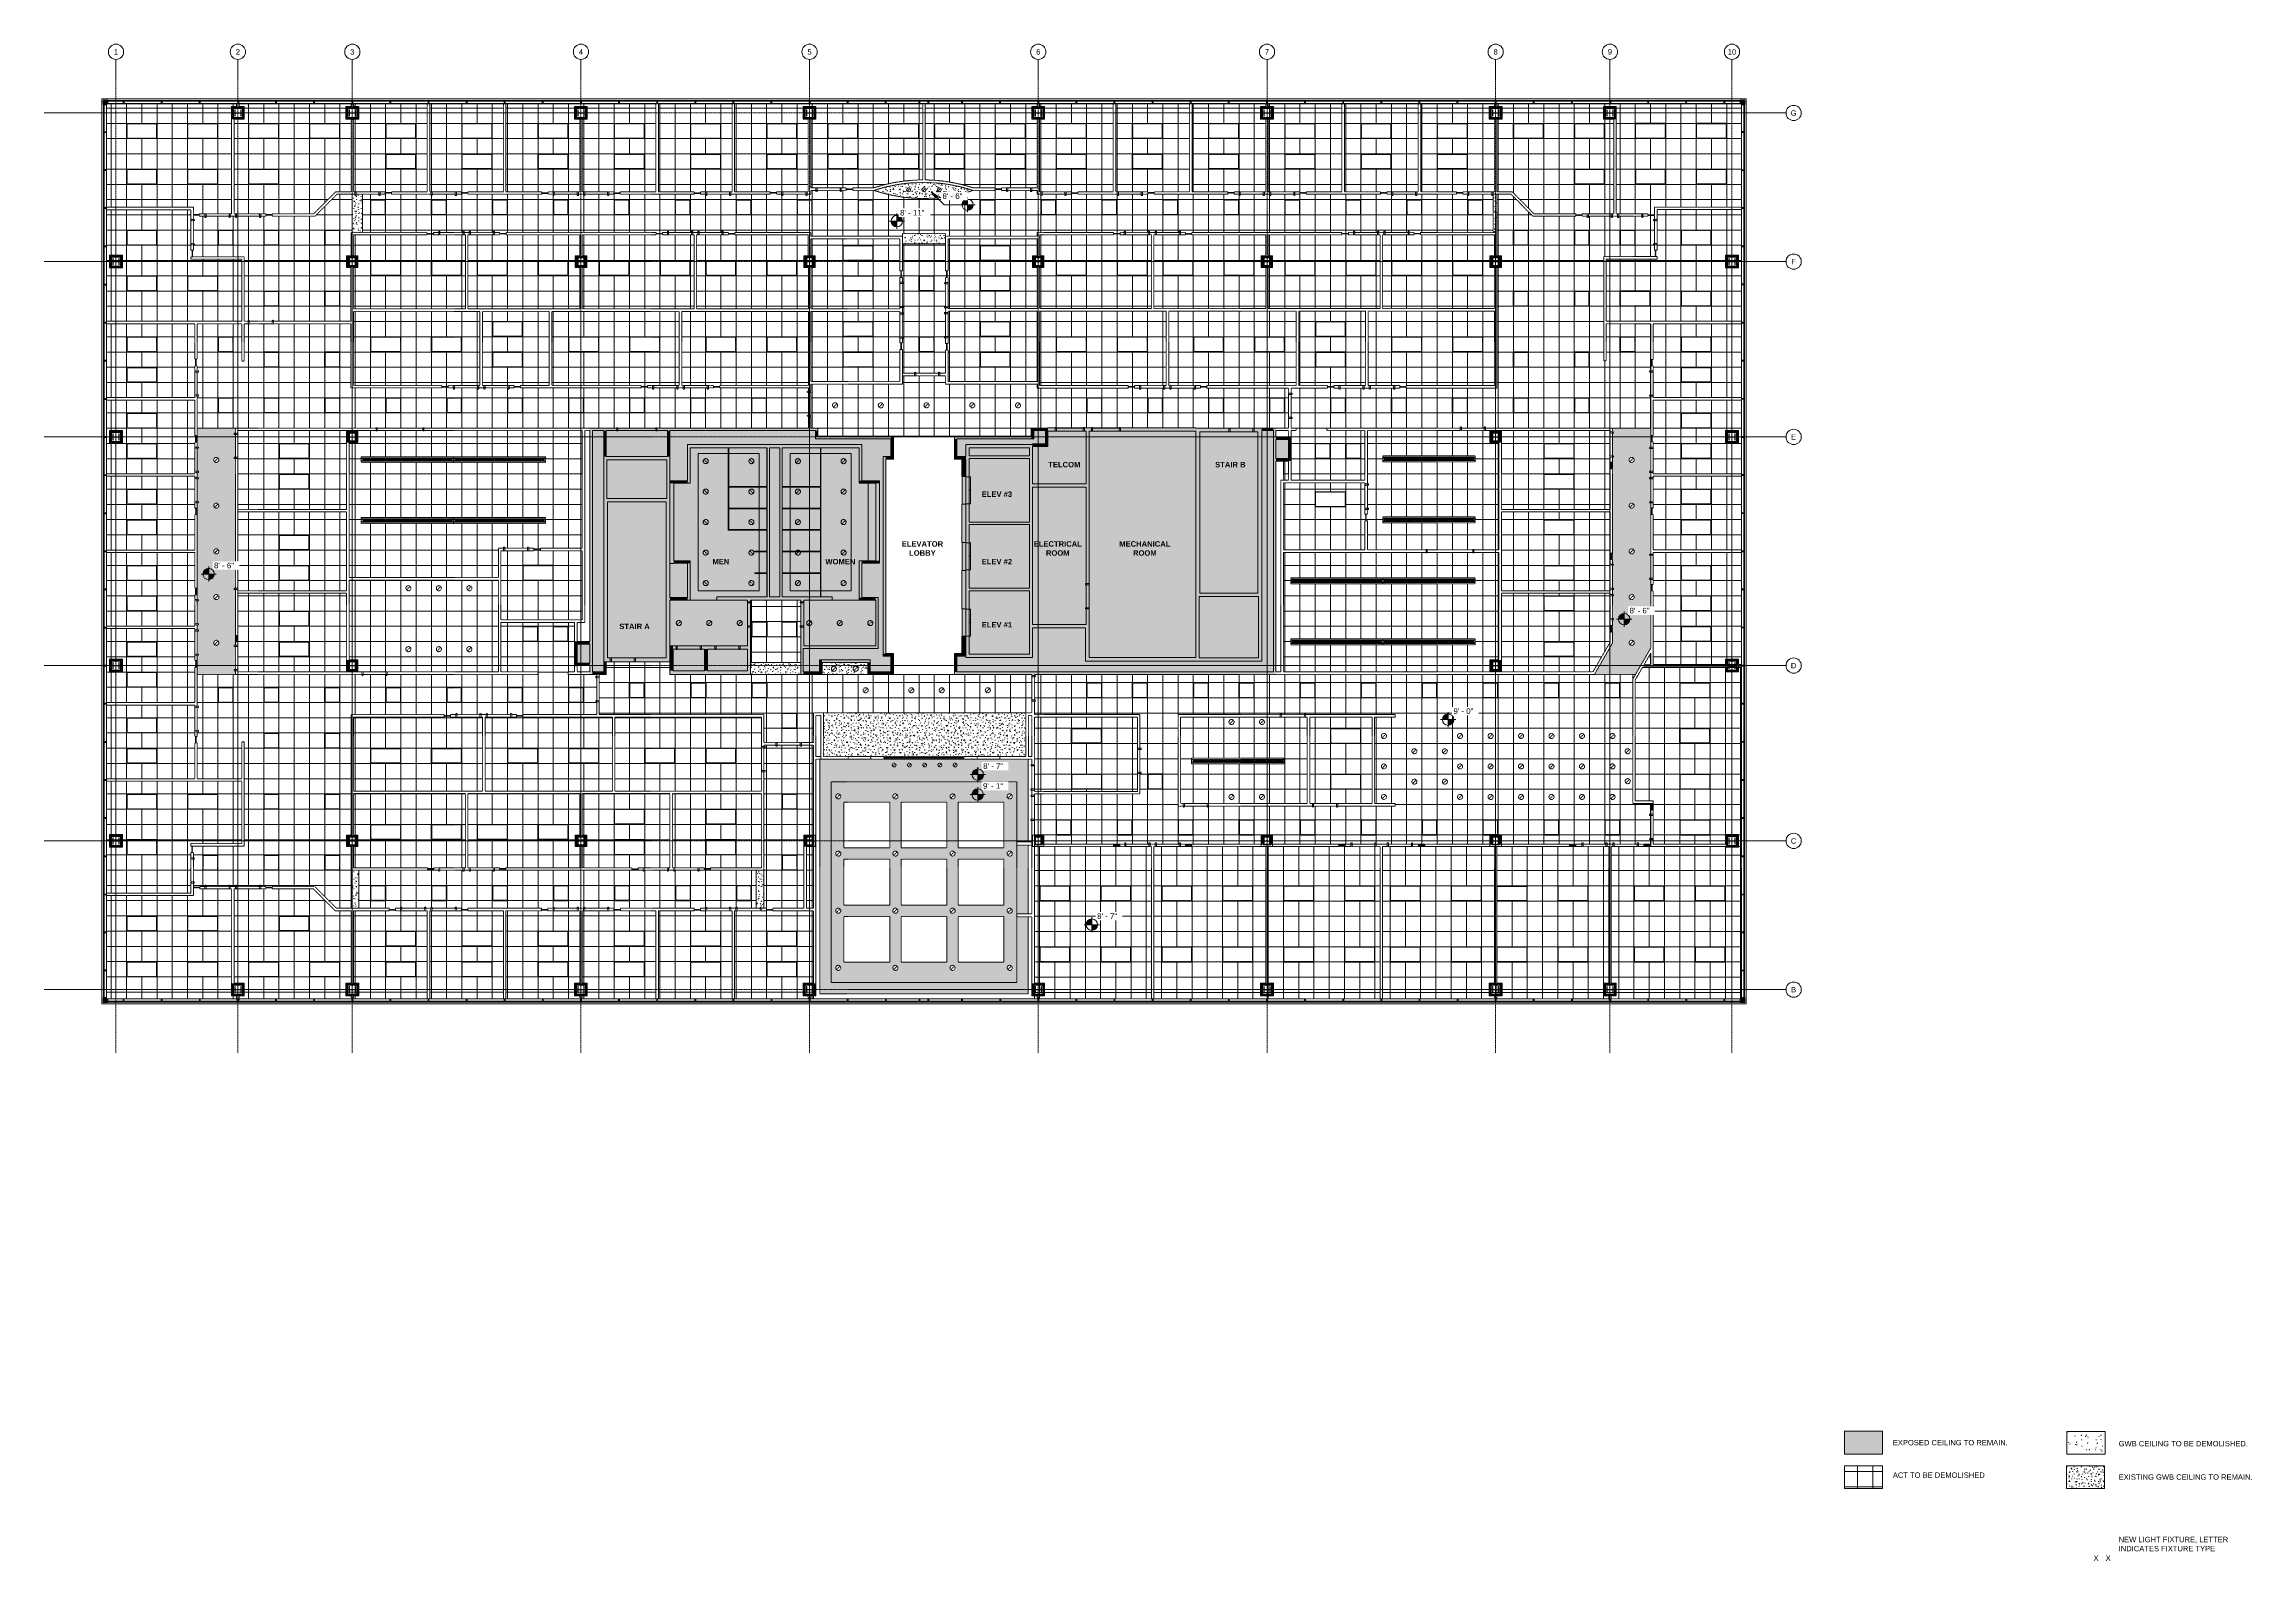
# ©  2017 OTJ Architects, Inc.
# Model space of a CAD drawing. Header units: inches. Extents: x -1263 to 2214, y -160 to 2229.
import ezdxf

# ---------------------------------------------------------------- set-up
doc = ezdxf.new("R2010")
doc.units = ezdxf.units.IN
doc.header["$MEASUREMENT"] = 0
doc.linetypes.add('Demolished', pattern=[0.1875, 0.125, -0.0625])
doc.linetypes.add('Grid Line 1_2_', pattern=[0.875, 0.5, -0.125, 0.125, -0.125])
for name, color, linetype, lineweight in [('A-AREA-IDEN', 2, 'Continuous', 9), ('A-CLNG', 13, 'Continuous', 13), ('A-CLNG-PATT', 13, 'Continuous', 13), ('A-DETL-GENF', 92, 'Continuous', 9), ('A-DETL-THIN', 151, 'Continuous', 9), ('A-DOOR', 31, 'Demolished', 9), ('A-DOOR-FRAM', 31, 'Demolished', 20), ('A-GLAZ-CURT', 52, 'Demolished', 9), ('A-GLAZ-CWMG', 51, 'Continuous', 13), ('A-WALL', 113, 'Demolished', 9), ('A-WALL-PATT', 111, 'Continuous', 13), ('E-LITE-EQPM', 33, 'Demolished', 9), ('G-ANNO-DIMS', 111, 'Continuous', 9), ('G-ANNO-TEXT', 231, 'Continuous', 9), ('I-WALL', 2, 'Continuous', 13), ('S-COLS', 52, 'Continuous', 13), ('S-GRID', 1, 'Continuous', 9), ('S-GRID-IDEN', 1, 'Continuous', 9)]:
    doc.layers.add(name, color=color, linetype=linetype, lineweight=lineweight)
doc.styles.add('Arial', font='arial.ttf', dxfattribs={"height": 8.851796})
doc.styles.add('Swis721 Lt BT', font='swissl.ttf', dxfattribs={"height": 8.514638})
doc.styles.add('Swis721 Lt BT_B', font='', dxfattribs={"height": 8.583975})
doc.styles.get('Swis721 Lt BT_B').set_extended_font_data('Swis721 Lt BT', bold=True)
pattern_1 = [(0, (0, 0), (15.36, 3.84), [1.267, -10.253, 1.267, -10.253, -61.44]), (0, (0, 0), (15.36, 3.84), [-23.04, 1.267, -21.773, 1.267, -10.253, -26.88]), (0, (0, 0), (15.36, 3.84), [-57.6, 1.267, -6.413, 1.267, -17.933]), (120, (5.76, 1.92), (-11.0055376, 11.38215), [1.267, -10.253, 1.267, -10.253, -61.44]), (120, (5.76, 1.92), (-11.0055376, 11.38215), [-23.04, 1.267, -21.773, 1.267, -10.253, -26.88]), (120, (5.76, 1.92), (-11.0055376, 11.38215), [-57.6, 1.267, -6.413, 1.267, -17.933]), (240, (7.68, 9.6), (-4.3544624, -15.22215), [1.267, -10.253, 1.267, -10.253, -61.44]), (240, (7.68, 9.6), (-4.3544624, -15.22215), [-23.04, 1.267, -21.773, 1.267, -10.253, -26.88]), (240, (7.68, 9.6), (-4.3544624, -15.22215), [-57.6, 1.267, -6.413, 1.267, -17.933])]

# ---------------------------------------------------------------- blocks, each defined once
blk = doc.blocks.new('Single Flush - OTJ_SOLIDFLUSH_ALUM-4837881-6TH FLOOR RCP DEMO')
at = {"layer": 'A-DOOR-FRAM', "color": 250}
for p, q in [((-20, -3.75), (-20, 2)), ((-20, 2), (-18, 2)), ((-18, -3.75), (-18, 2)), ((18.000004, -3.75), (18.000004, 2)), ((18.000004, 2), (20.000004, 2)), ((20.000004, -3.75), (20.000004, 2)), ((-20, -3.75), (-18, -3.75)), ((18.000004, -3.75), (20.000004, -3.75))]:
    blk.add_line(p, q, dxfattribs=at)
blk = doc.blocks.new('Single Flush - OTJ_SOLIDFLUSH_ALUM-4837941-6TH FLOOR RCP DEMO')
at = {"layer": 'A-DOOR-FRAM', "color": 250}
for p, q in [((-20, 3.75), (-20, -2)), ((-20, 3.75), (-18, 3.75)), ((-18, 3.75), (-18, -2)), ((18.000004, 3.75), (18.000004, -2)), ((18.000004, 3.75), (20.000004, 3.75)), ((20.000004, 3.75), (20.000004, -2)), ((-20, -2), (-18, -2)), ((18.000004, -2), (20.000004, -2))]:
    blk.add_line(p, q, dxfattribs=at)
blk = doc.blocks.new('Single Flush - OTJ_SOLIDFLUSH_ALUM-4843896-6TH FLOOR RCP DEMO')
at = {"layer": 'A-DOOR-FRAM', "color": 8, "linetype": 'Continuous'}
for p, q in [((-20, 2.75), (-20, -3)), ((-20, 2.75), (-18, 2.75)), ((-18, 2.75), (-18, -3)), ((18.000004, 2.75), (18.000004, -3)), ((18.000004, 2.75), (20.000004, 2.75)), ((20.000004, 2.75), (20.000004, -3)), ((-20, -3), (-18, -3)), ((18.000004, -3), (20.000004, -3))]:
    blk.add_line(p, q, dxfattribs=at)
blk = doc.blocks.new('Double Flush - Int-F-WDMF-72_ x 84_-4841454-6TH FLOOR RCP DEMO')
at = {"layer": 'A-DOOR-FRAM', "color": 250}
for p, q in [((-38, 2.5), (-36, 2.5)), ((-38, 2.5), (-38, 2)), ((-38, 2), (-37.5, 2)), ((-37.5, -2), (-37.5, 2)), ((-36, -2.5), (-36, 2.5)), ((36.000004, -2.5), (36.000004, 2.5)), ((36.000004, 2.5), (38.000004, 2.5)), ((37.500004, 2), (38.000004, 2)), ((37.500004, -2), (37.500004, 2)), ((38.000004, 2.5), (38.000004, 2)), ((-38, -2), (-37.5, -2)), ((-38, -2.5), (-38, -2)), ((-38, -2.5), (-36, -2.5)), ((36.000004, -2.5), (38.000004, -2.5)), ((37.500004, -2), (38.000004, -2)), ((38.000004, -2.5), (38.000004, -2))]:
    blk.add_line(p, q, dxfattribs=at)
blk = doc.blocks.new('Double Flush - Int-F-WDMF-60_ x 84_-4878517-6TH FLOOR RCP DEMO')
at = {"layer": 'A-DOOR-FRAM', "color": 250}
for p, q in [((-32, 2.5), (-30, 2.5)), ((-32, 2.5), (-32, 2)), ((-32, 2), (-31.5, 2)), ((-31.5, -2), (-31.5, 2)), ((-30, -2.5), (-30, 2.5)), ((30.000004, -2.5), (30.000004, 2.5)), ((30.000004, 2.5), (32.000004, 2.5)), ((31.500004, 2), (32.000004, 2)), ((31.500004, -2), (31.500004, 2)), ((32.000004, 2.5), (32.000004, 2)), ((-32, -2), (-31.5, -2)), ((-32, -2.5), (-32, -2)), ((-32, -2.5), (-30, -2.5)), ((30.000004, -2.5), (32.000004, -2.5)), ((31.500004, -2), (32.000004, -2)), ((32.000004, -2.5), (32.000004, -2))]:
    blk.add_line(p, q, dxfattribs=at)
blk = doc.blocks.new('Single Flush - OTJ_SOLIDFLUSH_ALUM-4843889-6TH FLOOR RCP DEMO')
at = {"layer": 'A-DOOR-FRAM', "color": 8, "linetype": 'Continuous'}
for p, q in [((-20, 3.25), (-20, -2.5)), ((-20, 3.25), (-18, 3.25)), ((-18, 3.25), (-18, -2.5)), ((18.000004, 3.25), (18.000004, -2.5)), ((18.000004, 3.25), (20.000004, 3.25)), ((20.000004, 3.25), (20.000004, -2.5)), ((-20, -2.5), (-18, -2.5)), ((18.000004, -2.5), (20.000004, -2.5))]:
    blk.add_line(p, q, dxfattribs=at)
blk = doc.blocks.new('Single Flush - OTJ_SOLIDFLUSH_ALUM-4843890-6TH FLOOR RCP DEMO')
at = {"layer": 'A-DOOR-FRAM', "color": 8, "linetype": 'Continuous'}
for p, q in [((-20, -3.25), (-20, 2.5)), ((-20, 2.5), (-18, 2.5)), ((-18, -3.25), (-18, 2.5)), ((18.000004, -3.25), (18.000004, 2.5)), ((18.000004, 2.5), (20.000004, 2.5)), ((20.000004, -3.25), (20.000004, 2.5)), ((-20, -3.25), (-18, -3.25)), ((18.000004, -3.25), (20.000004, -3.25))]:
    blk.add_line(p, q, dxfattribs=at)
blk = doc.blocks.new('Single Flush - OTJ_SOLIDFLUSH_ALUM 3_-6_-4848047-6TH FLOOR RCP DEMO')
at = {"layer": 'A-DOOR-FRAM', "color": 8, "linetype": 'Continuous'}
for p, q in [((-23, 3.25), (-23, -2.5)), ((-23, 3.25), (-21, 3.25)), ((-21, 3.25), (-21, -2.5)), ((21.000004, 3.25), (21.000004, -2.5)), ((21.000004, 3.25), (23.000004, 3.25)), ((23.000004, 3.25), (23.000004, -2.5)), ((-23, -2.5), (-21, -2.5)), ((21.000004, -2.5), (23.000004, -2.5))]:
    blk.add_line(p, q, dxfattribs=at)
blk = doc.blocks.new('Single Flush - OTJ_SOLIDFLUSH_ALUM 3_-6_-4848048-6TH FLOOR RCP DEMO')
at = {"layer": 'A-DOOR-FRAM', "color": 8, "linetype": 'Continuous'}
for p, q in [((-23, -3.25), (-23, 2.5)), ((-23, 2.5), (-21, 2.5)), ((-21, -3.25), (-21, 2.5)), ((21.000004, -3.25), (21.000004, 2.5)), ((21.000004, 2.5), (23.000004, 2.5)), ((23.000004, -3.25), (23.000004, 2.5)), ((-23, -3.25), (-21, -3.25)), ((21.000004, -3.25), (23.000004, -3.25))]:
    blk.add_line(p, q, dxfattribs=at)
blk = doc.blocks.new('Single Flush - OTJ_SOLIDFLUSH_ALUM-4848046-6TH FLOOR RCP DEMO')
at = {"layer": 'A-DOOR-FRAM', "color": 8, "linetype": 'Continuous'}
for p, q in [((-20, -3.4375), (-20, 2.3125)), ((-20, 2.3125), (-18, 2.3125)), ((-18, -3.4375), (-18, 2.3125)), ((18.000004, -3.4375), (18.000004, 2.3125)), ((18.000004, 2.3125), (20.000004, 2.3125)), ((20.000004, -3.4375), (20.000004, 2.3125)), ((-20, -3.4375), (-18, -3.4375)), ((18.000004, -3.4375), (20.000004, -3.4375))]:
    blk.add_line(p, q, dxfattribs=at)
blk = doc.blocks.new('System Panel - Glazed-4866025-6TH FLOOR RCP DEMO')
at = {"layer": 'A-GLAZ-CURT', "color": 250, "lineweight": 20}
for p, q in [((-4.375, 0.75), (-4.375, 1.75)), ((-4.375, 1.75), (4.375, 1.75)), ((4.375, 0.75), (-4.375, 0.75)), ((4.375, 1.75), (4.375, 0.75))]:
    blk.add_line(p, q, dxfattribs=at)
blk = doc.blocks.new('System Panel - Glazed-4866112-6TH FLOOR RCP DEMO')
at = {"layer": 'A-GLAZ-CURT', "color": 250, "lineweight": 20}
for p, q in [((-5, 0.75), (-5, 1.75)), ((-5, 1.75), (5, 1.75)), ((5, 0.75), (-5, 0.75)), ((5, 1.75), (5, 0.75))]:
    blk.add_line(p, q, dxfattribs=at)
blk = doc.blocks.new('System Panel - Glazed-4869387-6TH FLOOR RCP DEMO')
at = {"layer": 'A-GLAZ-CURT', "color": 250, "lineweight": 20}
for p, q in [((-5.125, 0.75), (-5.125, 1.75)), ((-5.125, 1.75), (5.125, 1.75)), ((5.125, 0.75), (-5.125, 0.75)), ((5.125, 1.75), (5.125, 0.75))]:
    blk.add_line(p, q, dxfattribs=at)
blk = doc.blocks.new('System Panel - Glazed-4938044-6TH FLOOR RCP DEMO')
at = {"layer": 'A-GLAZ-CURT', "color": 250, "lineweight": 20}
for p, q in [((-5.5, 0.7), (-5.5, 1.7)), ((-5.5, 1.7), (5.5, 1.7)), ((5.5, 0.7), (-5.5, 0.7)), ((5.5, 1.7), (5.5, 0.7))]:
    blk.add_line(p, q, dxfattribs=at)
blk = doc.blocks.new('System Panel - Glazed-4872526-6TH FLOOR RCP DEMO')
at = {"layer": 'A-GLAZ-CURT', "color": 250, "lineweight": 20}
for p, q in [((-63, 0.75), (-63, 1.75)), ((-63, 1.75), (63, 1.75)), ((63, 0.75), (-63, 0.75)), ((63, 1.75), (63, 0.75))]:
    blk.add_line(p, q, dxfattribs=at)
blk = doc.blocks.new('System Panel - Glazed-4971419-6TH FLOOR RCP DEMO')
at = {"layer": 'A-GLAZ-CURT', "color": 250, "lineweight": 20}
for p, q in [((-5.125, -1.75), (-5.125, -0.75)), ((-5.125, -0.75), (5.125, -0.75)), ((5.125, -1.75), (-5.125, -1.75)), ((5.125, -0.75), (5.125, -1.75))]:
    blk.add_line(p, q, dxfattribs=at)
blk = doc.blocks.new('HP-Bearing Pile-Column - HP10X57-4885479-6TH FLOOR RCP DEMO')
at = {"layer": 'S-COLS', "lineweight": 9}
blk.add_hatch(color=7, dxfattribs=at).paths.add_polyline_path([(-5.1, -4.435), (-5.1, -5), (5.1, -5), (5.1, -4.435), (0.2825, -4.435), (0.2825, 4.435), (5.1, 4.435), (5.1, 5), (-5.1, 5), (-5.1, 4.435), (-0.2825, 4.435), (-0.2825, -4.435), (-4.4727, -4.435)], flags=0)
at = {"layer": 'S-COLS', "color": 8, "lineweight": 20}
for p, q in [((-5.1, 5), (5.1, 5)), ((-5.1, 4.435), (-5.1, 5)), ((-0.2825, 4.435), (-5.1, 4.435)), ((-0.2825, -4.435), (-0.2825, 4.435)), ((5.1, 4.435), (0.2825, 4.435)), ((0.2825, 4.435), (0.2825, -4.435)), ((5.1, 5), (5.1, 4.435)), ((-5.1, -5), (-5.1, -4.435)), ((-5.1, -4.435), (-0.2825, -4.435)), ((5.1, -5), (-5.1, -5)), ((0.2825, -4.435), (5.1, -4.435)), ((5.1, -4.435), (5.1, -5))]:
    blk.add_line(p, q, dxfattribs=at)
blk = doc.blocks.new('Elevator Door-Center - 42_ x 84_-4902729-6TH FLOOR RCP DEMO')
at = {"layer": 'A-DOOR', "linetype": 'Continuous', "lineweight": 13}
for p, q in [((-25.2, 4.5), (-25.2, 2.5)), ((-25.2, 4.5), (-4, 4.5)), ((-25.2, 2.5), (-4, 2.5)), ((-4, 4.5), (-4, 2.5)), ((-3.8, 4.5), (-3.8, 2.5)), ((-3.8, 4.5), (17.3, 4.5)), ((-3.8, 2.5), (17.3, 2.5)), ((17.3, 4.5), (17.3, 2.5))]:
    blk.add_line(p, q, dxfattribs=at)
blk = doc.blocks.new('System Panel - Glazed-5268104-6TH FLOOR RCP DEMO')
at = {"layer": 'A-GLAZ-CURT', "linetype": 'Continuous'}
blk.add_hatch(color=7, dxfattribs=at).paths.add_polyline_path([(-29.4, 1.7), (-29.4, 0.7), (29.4, 0.7), (29.4, 1.7), (-24, 1.7)], flags=0)
at = {"layer": 'A-GLAZ-CURT', "color": 8, "linetype": 'Continuous', "lineweight": 20}
for p, q in [((-29.4, 0.7), (-29.4, 1.7)), ((-29.4, 1.7), (29.4, 1.7)), ((29.4, 0.7), (-29.4, 0.7)), ((29.4, 1.7), (29.4, 0.7))]:
    blk.add_line(p, q, dxfattribs=at)
blk = doc.blocks.new('System Panel - Glazed-4988441-6TH FLOOR RCP DEMO')
at = {"layer": 'A-GLAZ-CURT', "linetype": 'Continuous'}
blk.add_hatch(color=7, dxfattribs=at).paths.add_polyline_path([(-28.875, 0.75), (28.875, 0.75), (28.875, 1.75), (-28.875, 1.75)], flags=0)
at = {"layer": 'A-GLAZ-CURT', "color": 8, "linetype": 'Continuous', "lineweight": 20}
for p, q in [((-28.875, 0.75), (-28.875, 1.75)), ((-28.875, 1.75), (28.875, 1.75)), ((28.875, 0.75), (-28.875, 0.75)), ((28.875, 1.75), (28.875, 0.75))]:
    blk.add_line(p, q, dxfattribs=at)
blk = doc.blocks.new('System Panel - Glazed-5268103-6TH FLOOR RCP DEMO')
at = {"layer": 'A-GLAZ-CURT', "linetype": 'Continuous'}
blk.add_hatch(color=7, dxfattribs=at).paths.add_polyline_path([(29.4, 1.7), (-29.4, 1.7), (-29.4, 0.7), (29.4, 0.7)], flags=0)
at = {"layer": 'A-GLAZ-CURT', "color": 8, "linetype": 'Continuous', "lineweight": 20}
for p, q in [((-29.4, 0.7), (-29.4, 1.7)), ((-29.4, 1.7), (29.4, 1.7)), ((29.4, 0.7), (-29.4, 0.7)), ((29.4, 1.7), (29.4, 0.7))]:
    blk.add_line(p, q, dxfattribs=at)
blk = doc.blocks.new('System Panel - Glazed-5268263-6TH FLOOR RCP DEMO')
at = {"layer": 'A-GLAZ-CURT', "linetype": 'Continuous'}
blk.add_hatch(color=7, dxfattribs=at).paths.add_polyline_path([(29.4, 1.7), (-29.4, 1.7), (-29.4, 0.7), (29.4, 0.7), (29.4, 1.3)], flags=0)
at = {"layer": 'A-GLAZ-CURT', "color": 8, "linetype": 'Continuous', "lineweight": 20}
for p, q in [((-29.4, 0.7), (-29.4, 1.7)), ((-29.4, 1.7), (29.4, 1.7)), ((29.4, 0.7), (-29.4, 0.7)), ((29.4, 1.7), (29.4, 0.7))]:
    blk.add_line(p, q, dxfattribs=at)
blk = doc.blocks.new('System Panel - Glazed-5268264-6TH FLOOR RCP DEMO')
at = {"layer": 'A-GLAZ-CURT', "linetype": 'Continuous'}
blk.add_hatch(color=7, dxfattribs=at).paths.add_polyline_path([(29.2, 1.7), (-29.2, 1.7), (-29.2, 0.7), (29.2, 0.7), (29.2, 1.3)], flags=0)
at = {"layer": 'A-GLAZ-CURT', "color": 8, "linetype": 'Continuous', "lineweight": 20}
for p, q in [((-29.2, 0.7), (-29.2, 1.7)), ((-29.2, 1.7), (29.2, 1.7)), ((29.2, 0.7), (-29.2, 0.7)), ((29.2, 1.7), (29.2, 0.7))]:
    blk.add_line(p, q, dxfattribs=at)
blk = doc.blocks.new('System Panel - Glazed-5268265-6TH FLOOR RCP DEMO')
at = {"layer": 'A-GLAZ-CURT', "linetype": 'Continuous'}
blk.add_hatch(color=7, dxfattribs=at).paths.add_polyline_path([(-29.3, 1.7), (-29.3, 0.7), (29.3, 0.7), (29.3, 1.7), (27.4, 1.7)], flags=0)
at = {"layer": 'A-GLAZ-CURT', "color": 8, "linetype": 'Continuous', "lineweight": 20}
for p, q in [((-29.3, 0.7), (-29.3, 1.7)), ((-29.3, 1.7), (29.3, 1.7)), ((29.3, 0.7), (-29.3, 0.7)), ((29.3, 1.7), (29.3, 0.7))]:
    blk.add_line(p, q, dxfattribs=at)
blk = doc.blocks.new('System Panel - Glazed-5268266-6TH FLOOR RCP DEMO')
at = {"layer": 'A-GLAZ-CURT', "linetype": 'Continuous'}
blk.add_hatch(color=7, dxfattribs=at).paths.add_polyline_path([(29.3, 1.7), (-29.3, 1.7), (-29.3, 0.7), (29.3, 0.7), (29.3, 1.3)], flags=0)
at = {"layer": 'A-GLAZ-CURT', "color": 8, "linetype": 'Continuous', "lineweight": 20}
for p, q in [((-29.3, 0.7), (-29.3, 1.7)), ((-29.3, 1.7), (29.3, 1.7)), ((29.3, 0.7), (-29.3, 0.7)), ((29.3, 1.7), (29.3, 0.7))]:
    blk.add_line(p, q, dxfattribs=at)
blk = doc.blocks.new('System Panel - Glazed-5268267-6TH FLOOR RCP DEMO')
at = {"layer": 'A-GLAZ-CURT', "linetype": 'Continuous'}
blk.add_hatch(color=7, dxfattribs=at).paths.add_polyline_path([(29.2, 1.7), (-29.2, 1.7), (-29.2, 0.7), (29.2, 0.7), (29.2, 1.3)], flags=0)
at = {"layer": 'A-GLAZ-CURT', "color": 8, "linetype": 'Continuous', "lineweight": 20}
for p, q in [((-29.2, 0.7), (-29.2, 1.7)), ((-29.2, 1.7), (29.2, 1.7)), ((29.2, 0.7), (-29.2, 0.7)), ((29.2, 1.7), (29.2, 0.7))]:
    blk.add_line(p, q, dxfattribs=at)
blk = doc.blocks.new('Rectangular Mullion - 1_5_ x 2_5_ rectangular-5268262-6TH FLOOR RCP DEMO')
at = {"layer": 'A-GLAZ-CWMG', "lineweight": 9}
blk.add_hatch(color=7, dxfattribs=at).paths.add_polyline_path([(-0.7, -2), (-0.7, 1.7), (0.7, 1.7), (0.7, -2)], flags=0)
at = {"layer": 'A-GLAZ-CWMG', "color": 8, "lineweight": 20}
for p, q in [((0.7, 3), (-0.7, 3)), ((-0.7, 3), (-0.7, -2)), ((0.7, -2), (0.7, 3)), ((-0.7, -2), (0.7, -2))]:
    blk.add_line(p, q, dxfattribs=at)
blk = doc.blocks.new('Rectangular Mullion - 1_5_ x 2_5_ rectangular-4911741-6TH FLOOR RCP DEMO')
at = {"layer": 'A-GLAZ-CWMG', "lineweight": 9}
for p, q in [((-539.5, 725.3), (-596.8, 725.3)), ((-538.3, 720.3), (-596.8, 720.3))]:
    blk.add_line(p, q, dxfattribs=at)
blk = doc.blocks.new('Rectangular Mullion - 1_5_ x 2_5_ rectangular-4909426-6TH FLOOR RCP DEMO')
at = {"layer": 'A-GLAZ-CWMG', "lineweight": 9}
for p, q in [((-598.3, 720.3), (-656.8, 720.3)), ((-598.3, 725.3), (-655.6, 725.3))]:
    blk.add_line(p, q, dxfattribs=at)
blk = doc.blocks.new('Rectangular Mullion - 1_5_ x 2_5_ rectangular-V1-6TH FLOOR RCP DEMO')
at = {"layer": 'A-GLAZ-CWMG', "lineweight": 9}
for p, q in [((-659.6, 725.3), (-716.8, 725.3)), ((-658.3, 720.3), (-716.8, 720.3))]:
    blk.add_line(p, q, dxfattribs=at)
blk = doc.blocks.new('Rectangular Mullion - 1_5_ x 2_5_ rectangular-4909404-6TH FLOOR RCP DEMO')
at = {"layer": 'A-GLAZ-CWMG', "lineweight": 9}
for p, q in [((-718.3, 725.3), (-776.8, 725.3)), ((-718.3, 720.3), (-776.8, 720.3))]:
    blk.add_line(p, q, dxfattribs=at)
blk = doc.blocks.new('Rectangular Mullion - 1_5_ x 2_5_ rectangular-V2-6TH FLOOR RCP DEMO')
at = {"layer": 'A-GLAZ-CWMG', "lineweight": 9}
for p, q in [((-778.3, 725.3), (-836.9, 725.3)), ((-778.3, 720.3), (-836.9, 720.3)), ((-778.3, 721.5), (-778.3, 725.3)), ((-778.3, 720.3), (-778.3, 720.5))]:
    blk.add_line(p, q, dxfattribs=at)
blk = doc.blocks.new('Rectangular Mullion - 1_5_ x 2_5_ rectangular-4909402-6TH FLOOR RCP DEMO')
at = {"layer": 'A-GLAZ-CWMG', "lineweight": 9}
for p, q in [((-898.5, 720.3), (-956.9, 720.3)), ((-898.5, 725.3), (-955.7, 725.3))]:
    blk.add_line(p, q, dxfattribs=at)
blk = doc.blocks.new('System Panel - Glazed-5268268-6TH FLOOR RCP DEMO')
at = {"layer": 'A-GLAZ-CURT', "linetype": 'Continuous'}
blk.add_hatch(color=7, dxfattribs=at).paths.add_polyline_path([(-29.25, 1.75), (-29.25, 0.75), (29.25, 0.75), (29.25, 1.75)], flags=0)
at = {"layer": 'A-GLAZ-CURT', "color": 8, "linetype": 'Continuous', "lineweight": 20}
for p, q in [((-29.25, 0.75), (-29.25, 1.75)), ((-29.25, 1.75), (29.25, 1.75)), ((29.25, 0.75), (-29.25, 0.75)), ((29.25, 1.75), (29.25, 0.75))]:
    blk.add_line(p, q, dxfattribs=at)
blk = doc.blocks.new('Rectangular Mullion - 1_5_ x 2_5_ rectangular-4911746-6TH FLOOR RCP DEMO')
at = {"layer": 'A-GLAZ-CWMG', "lineweight": 9}
for p, q in [((-478.2, 720.3), (-536.8, 720.3)), ((-478.2, 725.3), (-535.5, 725.3))]:
    blk.add_line(p, q, dxfattribs=at)
blk = doc.blocks.new('System Panel - Glazed-5268269-6TH FLOOR RCP DEMO')
at = {"layer": 'A-GLAZ-CURT', "linetype": 'Continuous'}
blk.add_hatch(color=7, dxfattribs=at).paths.add_polyline_path([(29.3, 1.7), (-29.3, 1.7), (-29.3, 0.7), (29.3, 0.7), (29.3, 1.3)], flags=0)
at = {"layer": 'A-GLAZ-CURT', "color": 8, "linetype": 'Continuous', "lineweight": 20}
for p, q in [((-29.3, 0.7), (-29.3, 1.7)), ((-29.3, 1.7), (29.3, 1.7)), ((29.3, 0.7), (-29.3, 0.7)), ((29.3, 1.7), (29.3, 0.7))]:
    blk.add_line(p, q, dxfattribs=at)
blk = doc.blocks.new('Rectangular Mullion - 1_5_ x 2_5_ rectangular-4911751-6TH FLOOR RCP DEMO')
at = {"layer": 'A-GLAZ-CWMG', "lineweight": 9}
for p, q in [((-418.1, 725.3), (-476.7, 725.3)), ((-418.1, 720.3), (-476.7, 720.3))]:
    blk.add_line(p, q, dxfattribs=at)
blk = doc.blocks.new('System Panel - Glazed-5268270-6TH FLOOR RCP DEMO')
at = {"layer": 'A-GLAZ-CURT', "linetype": 'Continuous'}
blk.add_hatch(color=7, dxfattribs=at).paths.add_polyline_path([(29.3, 1.7), (-29.3, 1.7), (-29.3, 0.7), (29.3, 0.7), (29.3, 1.3)], flags=0)
at = {"layer": 'A-GLAZ-CURT', "color": 8, "linetype": 'Continuous', "lineweight": 20}
for p, q in [((-29.3, 0.7), (-29.3, 1.7)), ((-29.3, 1.7), (29.3, 1.7)), ((29.3, 0.7), (-29.3, 0.7)), ((29.3, 1.7), (29.3, 0.7))]:
    blk.add_line(p, q, dxfattribs=at)
blk = doc.blocks.new('Rectangular Mullion - 1_5_ x 2_5_ rectangular-V3-6TH FLOOR RCP DEMO')
at = {"layer": 'A-GLAZ-CWMG', "lineweight": 9}
for p, q in [((-358.1, 725.3), (-416.6, 725.3)), ((-358.1, 720.3), (-416.6, 720.3))]:
    blk.add_line(p, q, dxfattribs=at)
blk = doc.blocks.new('Rectangular Mullion - 1_5_ x 2_5_ rectangular-V4-6TH FLOOR RCP DEMO')
at = {"layer": 'A-GLAZ-CWMG', "lineweight": 9}
for p, q in [((-299.4, 725.3), (-356.6, 725.3)), ((-298.1, 720.3), (-356.6, 720.3))]:
    blk.add_line(p, q, dxfattribs=at)
blk = doc.blocks.new('Rectangular Mullion - 1_5_ x 2_5_ rectangular-V5-6TH FLOOR RCP DEMO')
at = {"layer": 'A-GLAZ-CWMG', "lineweight": 9}
for p, q in [((-238.1, 720.3), (-296.6, 720.3)), ((-238.1, 725.3), (-295.4, 725.3))]:
    blk.add_line(p, q, dxfattribs=at)
blk = doc.blocks.new('Rectangular Mullion - 1_5_ x 2_5_ rectangular-V6-6TH FLOOR RCP DEMO')
at = {"layer": 'A-GLAZ-CWMG', "lineweight": 9}
for p, q in [((-179.4, 725.3), (-236.6, 725.3)), ((-178.1, 720.3), (-236.6, 720.3))]:
    blk.add_line(p, q, dxfattribs=at)
blk = doc.blocks.new('Rectangular Mullion - 1_5_ x 2_5_ rectangular-V7-6TH FLOOR RCP DEMO')
at = {"layer": 'A-GLAZ-CWMG', "lineweight": 9}
for p, q in [((-118.1, 720.3), (-176.6, 720.3)), ((-118.1, 725.3), (-175.4, 725.3))]:
    blk.add_line(p, q, dxfattribs=at)
blk = doc.blocks.new('Rectangular Mullion - 1_5_ x 2_5_ rectangular-4909403-6TH FLOOR RCP DEMO')
at = {"layer": 'A-GLAZ-CWMG', "lineweight": 9}
for p, q in [((-58.1, 725.3), (-116.6, 725.3)), ((-58.1, 720.3), (-116.6, 720.3))]:
    blk.add_line(p, q, dxfattribs=at)
blk = doc.blocks.new('System Panel - Glazed-5268271-6TH FLOOR RCP DEMO')
at = {"layer": 'A-GLAZ-CURT', "linetype": 'Continuous'}
blk.add_hatch(color=7, dxfattribs=at).paths.add_polyline_path([(-29.2, 1.7), (-29.2, 1.7), (-29.2, 0.7), (29.2, 0.7), (29.2, 1.7), (-3, 1.7)], flags=0)
at = {"layer": 'A-GLAZ-CURT', "color": 8, "linetype": 'Continuous', "lineweight": 20}
for p, q in [((-29.2, 0.7), (-29.2, 1.7)), ((-29.2, 1.7), (29.2, 1.7)), ((29.2, 0.7), (-29.2, 0.7)), ((29.2, 1.7), (29.2, 0.7))]:
    blk.add_line(p, q, dxfattribs=at)
blk = doc.blocks.new('Rectangular Mullion - 1_5_ x 2_5_ rectangular-4911766-6TH FLOOR RCP DEMO')
at = {"layer": 'A-GLAZ-CWMG', "lineweight": 9}
for p, q in [((2, 725.3), (-56.6, 725.3)), ((2, 720.3), (-56.6, 720.3))]:
    blk.add_line(p, q, dxfattribs=at)
blk = doc.blocks.new('System Panel - Glazed-5268272-6TH FLOOR RCP DEMO')
at = {"layer": 'A-GLAZ-CURT', "linetype": 'Continuous'}
blk.add_hatch(color=7, dxfattribs=at).paths.add_polyline_path([(-29.3, 1.7), (-29.3, 0.7), (29.3, 0.7), (29.3, 1.7)], flags=0)
at = {"layer": 'A-GLAZ-CURT', "color": 8, "linetype": 'Continuous', "lineweight": 20}
for p, q in [((-29.3, 0.7), (-29.3, 1.7)), ((-29.3, 1.7), (29.3, 1.7)), ((29.3, 0.7), (-29.3, 0.7)), ((29.3, 1.7), (29.3, 0.7))]:
    blk.add_line(p, q, dxfattribs=at)
blk = doc.blocks.new('Rectangular Mullion - 1_5_ x 2_5_ rectangular-4911924-6TH FLOOR RCP DEMO')
at = {"layer": 'A-GLAZ-CWMG', "lineweight": 9}
for p, q in [((115, 725.3), (63.5, 725.3)), ((115, 720.3), (63.5, 720.3))]:
    blk.add_line(p, q, dxfattribs=at)
blk = doc.blocks.new('System Panel - Glazed-5268273-6TH FLOOR RCP DEMO')
at = {"layer": 'A-GLAZ-CURT', "linetype": 'Continuous'}
blk.add_hatch(color=7, dxfattribs=at).paths.add_polyline_path([(25.7, 1.7), (-25.8, 1.7), (-25.8, 0.7), (25.7, 0.7), (25.7, 1.3)], flags=0)
at = {"layer": 'A-GLAZ-CURT', "color": 8, "linetype": 'Continuous', "lineweight": 20}
for p, q in [((-25.8, 0.7), (-25.8, 1.7)), ((-25.8, 1.7), (25.7, 1.7)), ((25.7, 0.7), (-25.8, 0.7)), ((25.7, 1.7), (25.7, 0.7))]:
    blk.add_line(p, q, dxfattribs=at)
blk = doc.blocks.new('Rectangular Mullion - 1_5_ x 2_5_ rectangular-4911945-6TH FLOOR RCP DEMO')
at = {"layer": 'A-GLAZ-CWMG', "lineweight": 9}
for p, q in [((129, 725.3), (116.5, 725.3)), ((129, 720.3), (116.5, 720.3))]:
    blk.add_line(p, q, dxfattribs=at)
blk = doc.blocks.new('System Panel - Glazed-5268274-6TH FLOOR RCP DEMO')
at = {"layer": 'A-GLAZ-CURT', "linetype": 'Continuous'}
blk.add_hatch(color=7, dxfattribs=at).paths.add_polyline_path([(6.3, 1.7), (-6.3, 1.7), (-6.3, 0.7), (6.3, 0.7), (6.3, 1.3)], flags=0)
at = {"layer": 'A-GLAZ-CURT', "color": 8, "linetype": 'Continuous', "lineweight": 20}
for p, q in [((-6.3, 0.7), (-6.3, 1.7)), ((-6.3, 1.7), (6.3, 1.7)), ((6.3, 0.7), (-6.3, 0.7)), ((6.3, 1.7), (6.3, 0.7))]:
    blk.add_line(p, q, dxfattribs=at)
blk = doc.blocks.new('Rectangular Mullion - 1_5_ x 2_5_ rectangular-V8-6TH FLOOR RCP DEMO')
at = {"layer": 'A-GLAZ-CWMG', "lineweight": 9}
for p, q in [((242.1, 725.3), (183.5, 725.3)), ((242.1, 720.3), (183.5, 720.3)), ((242.1, 721.5), (242.1, 725.3)), ((242.1, 720.3), (242.1, 720.5))]:
    blk.add_line(p, q, dxfattribs=at)
blk = doc.blocks.new('System Panel - Glazed-5268275-6TH FLOOR RCP DEMO')
at = {"layer": 'A-GLAZ-CURT', "linetype": 'Continuous'}
blk.add_hatch(color=7, dxfattribs=at).paths.add_polyline_path([(-29.3, 1.7), (-29.3, 1.7), (-29.3, 0.7), (29.3, 0.7), (29.3, 1.7), (27, 1.7)], flags=0)
at = {"layer": 'A-GLAZ-CURT', "color": 8, "linetype": 'Continuous', "lineweight": 20}
for p, q in [((-29.3, 0.7), (-29.3, 1.7)), ((-29.3, 1.7), (29.3, 1.7)), ((29.3, 0.7), (-29.3, 0.7)), ((29.3, 1.7), (29.3, 0.7))]:
    blk.add_line(p, q, dxfattribs=at)
blk = doc.blocks.new('Rectangular Mullion - 1_5_ x 2_5_ rectangular-4911782-6TH FLOOR RCP DEMO')
at = {"layer": 'A-GLAZ-CWMG', "lineweight": 9}
for p, q in [((296.7, 725.3), (243.6, 725.3)), ((302, 720.3), (243.6, 720.3))]:
    blk.add_line(p, q, dxfattribs=at)
blk = doc.blocks.new('System Panel - Glazed-5268276-6TH FLOOR RCP DEMO')
at = {"layer": 'A-GLAZ-CURT', "linetype": 'Continuous'}
blk.add_hatch(color=7, dxfattribs=at).paths.add_polyline_path([(-29.2, 1.7), (-29.2, 0.7), (29.2, 0.7), (29.2, 1.7)], flags=0)
at = {"layer": 'A-GLAZ-CURT', "color": 8, "linetype": 'Continuous', "lineweight": 20}
for p, q in [((-29.2, 0.7), (-29.2, 1.7)), ((-29.2, 1.7), (29.2, 1.7)), ((29.2, 0.7), (-29.2, 0.7)), ((29.2, 1.7), (29.2, 0.7))]:
    blk.add_line(p, q, dxfattribs=at)
blk = doc.blocks.new('Rectangular Mullion - 1_5_ x 2_5_ rectangular-V9-6TH FLOOR RCP DEMO')
at = {"layer": 'A-GLAZ-CWMG', "lineweight": 9}
blk.add_line((362, 720.3), (303.5, 720.3), dxfattribs=at)
blk = doc.blocks.new('Rectangular Mullion - 1_5_ x 2_5_ rectangular-4911790-6TH FLOOR RCP DEMO')
at = {"layer": 'A-GLAZ-CWMG', "lineweight": 9}
blk.add_line((422.2, 720.3), (363.5, 720.3), dxfattribs=at)
blk = doc.blocks.new('System Panel - Glazed-5268277-6TH FLOOR RCP DEMO')
at = {"layer": 'A-GLAZ-CURT', "linetype": 'Continuous'}
blk.add_hatch(color=7, dxfattribs=at).paths.add_polyline_path([(29.3, 1.7), (-29.3, 1.7), (-29.3, 0.7), (29.3, 0.7), (29.3, 1.5)], flags=0)
at = {"layer": 'A-GLAZ-CURT', "color": 8, "linetype": 'Continuous', "lineweight": 20}
for p, q in [((-29.3, 0.7), (-29.3, 1.7)), ((-29.3, 1.7), (29.3, 1.7)), ((29.3, 0.7), (-29.3, 0.7)), ((29.3, 1.7), (29.3, 0.7))]:
    blk.add_line(p, q, dxfattribs=at)
blk = doc.blocks.new('Rectangular Mullion - 1_5_ x 2_5_ rectangular-V10-6TH FLOOR RCP DEMO')
at = {"layer": 'A-GLAZ-CWMG', "lineweight": 9}
blk.add_line((662.2, 720.3), (603.7, 720.3), dxfattribs=at)
blk = doc.blocks.new('System Panel - Glazed-5268278-6TH FLOOR RCP DEMO')
at = {"layer": 'A-GLAZ-CURT', "linetype": 'Continuous'}
blk.add_hatch(color=7, dxfattribs=at).paths.add_polyline_path([(29.3, 1.7), (-29.3, 1.7), (-29.3, 0.7), (29.3, 0.7), (29.3, 1.3)], flags=0)
at = {"layer": 'A-GLAZ-CURT', "color": 8, "linetype": 'Continuous', "lineweight": 20}
for p, q in [((-29.3, 0.7), (-29.3, 1.7)), ((-29.3, 1.7), (29.3, 1.7)), ((29.3, 0.7), (-29.3, 0.7)), ((29.3, 1.7), (29.3, 0.7))]:
    blk.add_line(p, q, dxfattribs=at)
blk = doc.blocks.new('Rectangular Mullion - 1_5_ x 2_5_ rectangular-V11-6TH FLOOR RCP DEMO')
at = {"layer": 'A-GLAZ-CWMG', "lineweight": 9}
blk.add_line((782.3, 720.3), (723.7, 720.3), dxfattribs=at)
blk = doc.blocks.new('System Panel - Glazed-5268279-6TH FLOOR RCP DEMO')
at = {"layer": 'A-GLAZ-CURT', "linetype": 'Continuous'}
blk.add_hatch(color=7, dxfattribs=at).paths.add_polyline_path([(-29.3, 1.7), (-29.3, 0.7), (29.3, 0.7), (29.3, 1.7), (26.7, 1.7)], flags=0)
at = {"layer": 'A-GLAZ-CURT', "color": 8, "linetype": 'Continuous', "lineweight": 20}
for p, q in [((-29.3, 0.7), (-29.3, 1.7)), ((-29.3, 1.7), (29.3, 1.7)), ((29.3, 0.7), (-29.3, 0.7)), ((29.3, 1.7), (29.3, 0.7))]:
    blk.add_line(p, q, dxfattribs=at)
blk = doc.blocks.new('Rectangular Mullion - 1_5_ x 2_5_ rectangular-V12-6TH FLOOR RCP DEMO')
at = {"layer": 'A-GLAZ-CWMG', "lineweight": 9}
blk.add_line((842.4, 720.3), (783.8, 720.3), dxfattribs=at)
blk = doc.blocks.new('System Panel - Glazed-5268280-6TH FLOOR RCP DEMO')
at = {"layer": 'A-GLAZ-CURT', "linetype": 'Continuous'}
blk.add_hatch(color=7, dxfattribs=at).paths.add_polyline_path([(-29.3, 1.7), (-29.3, 0.7), (29.3, 0.7), (29.3, 1.7)], flags=0)
at = {"layer": 'A-GLAZ-CURT', "color": 8, "linetype": 'Continuous', "lineweight": 20}
for p, q in [((-29.3, 0.7), (-29.3, 1.7)), ((-29.3, 1.7), (29.3, 1.7)), ((29.3, 0.7), (-29.3, 0.7)), ((29.3, 1.7), (29.3, 0.7))]:
    blk.add_line(p, q, dxfattribs=at)
blk = doc.blocks.new('Rectangular Mullion - 1_5_ x 2_5_ rectangular-4911818-6TH FLOOR RCP DEMO')
at = {"layer": 'A-GLAZ-CWMG', "lineweight": 9}
blk.add_line((1022.4, 720.3), (963.9, 720.3), dxfattribs=at)
blk = doc.blocks.new('System Panel - Glazed-5268281-6TH FLOOR RCP DEMO')
at = {"layer": 'A-GLAZ-CURT', "linetype": 'Continuous'}
blk.add_hatch(color=7, dxfattribs=at).paths.add_polyline_path([(-3.4, 1.7), (-29.3, 1.7), (-29.3, 0.7), (29.3, 0.7), (29.3, 1.7)], flags=0)
at = {"layer": 'A-GLAZ-CURT', "color": 8, "linetype": 'Continuous', "lineweight": 20}
for p, q in [((-29.3, 0.7), (-29.3, 1.7)), ((-29.3, 1.7), (29.3, 1.7)), ((29.3, 0.7), (-29.3, 0.7)), ((29.3, 1.7), (29.3, 0.7))]:
    blk.add_line(p, q, dxfattribs=at)
blk = doc.blocks.new('Rectangular Mullion - 1_5_ x 2_5_ rectangular-4909405-6TH FLOOR RCP DEMO')
at = {"layer": 'A-GLAZ-CWMG', "lineweight": 9}
blk.add_line((1142.5, 720.3), (1083.9, 720.3), dxfattribs=at)
blk = doc.blocks.new('System Panel - Glazed-5268282-6TH FLOOR RCP DEMO')
at = {"layer": 'A-GLAZ-CURT', "linetype": 'Continuous'}
blk.add_hatch(color=7, dxfattribs=at).paths.add_polyline_path([(29.3, 1.7), (-29.3, 1.7), (-29.3, 0.7), (29.3, 0.7), (29.3, 1.3)], flags=0)
at = {"layer": 'A-GLAZ-CURT', "color": 8, "linetype": 'Continuous', "lineweight": 20}
for p, q in [((-29.3, 0.7), (-29.3, 1.7)), ((-29.3, 1.7), (29.3, 1.7)), ((29.3, 0.7), (-29.3, 0.7)), ((29.3, 1.7), (29.3, 0.7))]:
    blk.add_line(p, q, dxfattribs=at)
blk = doc.blocks.new('Rectangular Mullion - 1_5_ x 2_5_ rectangular-4983853-6TH FLOOR RCP DEMO')
at = {"layer": 'A-GLAZ-CWMG', "lineweight": 9}
blk.add_line((1202.8, 720.3), (1144, 720.3), dxfattribs=at)
blk = doc.blocks.new('System Panel - Glazed-5268105-6TH FLOOR RCP DEMO')
at = {"layer": 'A-GLAZ-CURT', "linetype": 'Continuous'}
blk.add_hatch(color=7, dxfattribs=at).paths.add_polyline_path([(29.3, 0.8), (29.3, 1.8), (-29.3, 1.8), (-29.3, 0.8), (27.3, 0.8)], flags=0)
at = {"layer": 'A-GLAZ-CURT', "color": 8, "linetype": 'Continuous', "lineweight": 20}
for p, q in [((-29.3, 0.8), (-29.3, 1.8)), ((-29.3, 1.8), (29.3, 1.8)), ((29.3, 0.8), (-29.3, 0.8)), ((29.3, 1.8), (29.3, 0.8))]:
    blk.add_line(p, q, dxfattribs=at)
blk = doc.blocks.new('System Panel - Glazed-4980337-6TH FLOOR RCP DEMO')
at = {"layer": 'A-GLAZ-CURT', "linetype": 'Continuous'}
blk.add_hatch(color=7, dxfattribs=at).paths.add_polyline_path([(29.25, 1.75), (-29.25, 1.75), (-29.25, 0.75), (29.25, 0.75)], flags=0)
at = {"layer": 'A-GLAZ-CURT', "color": 8, "linetype": 'Continuous', "lineweight": 20}
for p, q in [((-29.25, 0.75), (-29.25, 1.75)), ((-29.25, 1.75), (29.25, 1.75)), ((29.25, 0.75), (-29.25, 0.75)), ((29.25, 1.75), (29.25, 0.75))]:
    blk.add_line(p, q, dxfattribs=at)
blk = doc.blocks.new('System Panel - Glazed-5268106-6TH FLOOR RCP DEMO')
at = {"layer": 'A-GLAZ-CURT', "linetype": 'Continuous'}
blk.add_hatch(color=7, dxfattribs=at).paths.add_polyline_path([(29.3, 1.7), (-29.3, 1.7), (-29.3, 0.7), (29.3, 0.7)], flags=0)
at = {"layer": 'A-GLAZ-CURT', "color": 8, "linetype": 'Continuous', "lineweight": 20}
for p, q in [((-29.3, 0.7), (-29.3, 1.7)), ((-29.3, 1.7), (29.3, 1.7)), ((29.3, 0.7), (-29.3, 0.7)), ((29.3, 1.7), (29.3, 0.7))]:
    blk.add_line(p, q, dxfattribs=at)
blk = doc.blocks.new('System Panel - Glazed-5268107-6TH FLOOR RCP DEMO')
at = {"layer": 'A-GLAZ-CURT', "linetype": 'Continuous'}
blk.add_hatch(color=7, dxfattribs=at).paths.add_polyline_path([(29.4, 1.1), (29.4, 1.8), (-29.4, 1.8), (-29.4, 0.8), (29.4, 0.8)], flags=0)
at = {"layer": 'A-GLAZ-CURT', "color": 8, "linetype": 'Continuous', "lineweight": 20}
for p, q in [((-29.4, 0.8), (-29.4, 1.8)), ((-29.4, 1.8), (29.4, 1.8)), ((29.4, 0.8), (-29.4, 0.8)), ((29.4, 1.8), (29.4, 0.8))]:
    blk.add_line(p, q, dxfattribs=at)
blk = doc.blocks.new('System Panel - Glazed-5268108-6TH FLOOR RCP DEMO')
at = {"layer": 'A-GLAZ-CURT', "linetype": 'Continuous'}
blk.add_hatch(color=7, dxfattribs=at).paths.add_polyline_path([(29.2, 1.7), (-29.2, 1.7), (-29.2, 0.7), (29.2, 0.7), (29.2, 1.4)], flags=0)
at = {"layer": 'A-GLAZ-CURT', "color": 8, "linetype": 'Continuous', "lineweight": 20}
for p, q in [((-29.2, 0.7), (-29.2, 1.7)), ((-29.2, 1.7), (29.2, 1.7)), ((29.2, 0.7), (-29.2, 0.7)), ((29.2, 1.7), (29.2, 0.7))]:
    blk.add_line(p, q, dxfattribs=at)
blk = doc.blocks.new('System Panel - Glazed-5268109-6TH FLOOR RCP DEMO')
at = {"layer": 'A-GLAZ-CURT', "linetype": 'Continuous'}
blk.add_hatch(color=7, dxfattribs=at).paths.add_polyline_path([(29.3, 0.7), (29.3, 1.7), (-29.3, 1.7), (-29.3, 0.7), (28, 0.7)], flags=0)
at = {"layer": 'A-GLAZ-CURT', "color": 8, "linetype": 'Continuous', "lineweight": 20}
for p, q in [((-29.3, 0.7), (-29.3, 1.7)), ((-29.3, 1.7), (29.3, 1.7)), ((29.3, 0.7), (-29.3, 0.7)), ((29.3, 1.7), (29.3, 0.7))]:
    blk.add_line(p, q, dxfattribs=at)
blk = doc.blocks.new('Rectangular Mullion - 1_5_ x 2_5_ rectangular-4985622-6TH FLOOR RCP DEMO')
at = {"layer": 'A-GLAZ-CWMG', "lineweight": 9}
for p, q in [((1413.9, 1970), (1410.1, 1970)), ((1410.1, 1968.4), (1410.1, 1911.2)), ((1415.1, 1970), (1414.9, 1970)), ((1415.1, 1970), (1415.1, 1911.2))]:
    blk.add_line(p, q, dxfattribs=at)
blk = doc.blocks.new('Rectangular Mullion - 1_5_ x 2_5_ rectangular-V13-6TH FLOOR RCP DEMO')
at = {"layer": 'A-GLAZ-CWMG', "lineweight": 9}
for p, q in [((1413.9, 1849.6), (1410.1, 1849.6)), ((1410.1, 1849.6), (1410.1, 1792.4)), ((1415.1, 1849.6), (1414.9, 1849.6)), ((1415.1, 1849.6), (1415.1, 1791.1))]:
    blk.add_line(p, q, dxfattribs=at)
blk = doc.blocks.new('Rectangular Mullion - 1_5_ x 2_5_ rectangular-V14-6TH FLOOR RCP DEMO')
at = {"layer": 'A-GLAZ-CWMG', "lineweight": 9}
for p, q in [((1410.1, 1788.4), (1410.1, 1731.1)), ((1415.1, 1789.6), (1415.1, 1731.1))]:
    blk.add_line(p, q, dxfattribs=at)
blk = doc.blocks.new('Rectangular Mullion - 1_5_ x 2_5_ rectangular-V15-6TH FLOOR RCP DEMO')
at = {"layer": 'A-GLAZ-CWMG', "lineweight": 9}
for p, q in [((1410.1, 1729.6), (1410.1, 1672.3)), ((1415.1, 1729.6), (1415.1, 1671.1))]:
    blk.add_line(p, q, dxfattribs=at)
blk = doc.blocks.new('Rectangular Mullion - 1_5_ x 2_5_ rectangular-V16-6TH FLOOR RCP DEMO')
at = {"layer": 'A-GLAZ-CWMG', "lineweight": 9}
for p, q in [((1415.1, 1669.6), (1415.1, 1611.1)), ((1410.1, 1668.3), (1410.1, 1611.1))]:
    blk.add_line(p, q, dxfattribs=at)
blk = doc.blocks.new('Rectangular Mullion - 1_5_ x 2_5_ rectangular-4913239-6TH FLOOR RCP DEMO')
at = {"layer": 'A-GLAZ-CWMG', "lineweight": 9}
for p, q in [((1410.1, 1609.6), (1410.1, 1552.3)), ((1415.1, 1609.6), (1415.1, 1551.2))]:
    blk.add_line(p, q, dxfattribs=at)
blk = doc.blocks.new('Rectangular Mullion - 1_5_ x 2_5_ rectangular-4913244-6TH FLOOR RCP DEMO')
at = {"layer": 'A-GLAZ-CWMG', "lineweight": 9}
for p, q in [((1410.1, 1548.3), (1410.1, 1490.9)), ((1415.1, 1549.7), (1415.1, 1490.9))]:
    blk.add_line(p, q, dxfattribs=at)
blk = doc.blocks.new('Rectangular Mullion - 1_5_ x 2_5_ rectangular-V17-6TH FLOOR RCP DEMO')
at = {"layer": 'A-GLAZ-CWMG', "lineweight": 9}
for p, q in [((1410.1, 1489.4), (1410.1, 1432.3)), ((1415.1, 1489.4), (1415.1, 1430.9))]:
    blk.add_line(p, q, dxfattribs=at)
blk = doc.blocks.new('Rectangular Mullion - 1_5_ x 2_5_ rectangular-V18-6TH FLOOR RCP DEMO')
at = {"layer": 'A-GLAZ-CWMG', "lineweight": 9}
for p, q in [((1410.1, 1428.3), (1410.1, 1370.9)), ((1415.1, 1429.4), (1415.1, 1370.9))]:
    blk.add_line(p, q, dxfattribs=at)
blk = doc.blocks.new('Rectangular Mullion - 1_5_ x 2_5_ rectangular-V19-6TH FLOOR RCP DEMO')
at = {"layer": 'A-GLAZ-CWMG', "lineweight": 9}
for p, q in [((1410.1, 1309.4), (1410.1, 1252.2)), ((1415.1, 1309.4), (1415.1, 1250.9))]:
    blk.add_line(p, q, dxfattribs=at)
blk = doc.blocks.new('Rectangular Mullion - 1_5_ x 2_5_ rectangular-4911842-6TH FLOOR RCP DEMO')
at = {"layer": 'A-GLAZ-CWMG', "lineweight": 9}
for p, q in [((1413.9, 1249.4), (1410.1, 1249.4)), ((1415.1, 1249.4), (1414.9, 1249.4)), ((1415.1, 1249.4), (1415.1, 1190.9))]:
    blk.add_line(p, q, dxfattribs=at)
blk = doc.blocks.new('Rectangular Mullion - 1_5_ x 2_5_ rectangular-4913264-6TH FLOOR RCP DEMO')
at = {"layer": 'A-GLAZ-CWMG', "lineweight": 9}
blk.add_line((1415.1, 1009.4), (1415.1, 950.8), dxfattribs=at)
blk = doc.blocks.new('Rectangular Mullion - 1_5_ x 2_5_ rectangular-4983763-6TH FLOOR RCP DEMO')
at = {"layer": 'A-GLAZ-CWMG', "lineweight": 9}
blk.add_line((1415.1, 949.3), (1415.1, 890.5), dxfattribs=at)
blk = doc.blocks.new('Rectangular Mullion - 1_5_ x 2_5_ rectangular-4980335-6TH FLOOR RCP DEMO')
at = {"layer": 'A-GLAZ-CWMG', "lineweight": 9}
blk.add_hatch(color=7, dxfattribs=at).paths.add_polyline_path([(0.7, -1.8), (0.7, -2), (-0.8, -2), (-0.8, 3), (0.7, 3), (0.7, -0.8)], flags=0)
at = {"layer": 'A-GLAZ-CWMG', "color": 8, "lineweight": 20}
for p, q in [((0.7, 3), (-0.8, 3)), ((-0.8, 3), (-0.8, -2)), ((0.7, -2), (0.7, 3)), ((-0.8, -2), (0.7, -2))]:
    blk.add_line(p, q, dxfattribs=at)
blk = doc.blocks.new('System Panel - Glazed-5268218-6TH FLOOR RCP DEMO')
at = {"layer": 'A-GLAZ-CURT', "linetype": 'Continuous'}
blk.add_hatch(color=7, dxfattribs=at).paths.add_polyline_path([(-29.3, 1.7), (-29.3, 0.7), (29.3, 0.7), (29.3, 1.7)], flags=0)
at = {"layer": 'A-GLAZ-CURT', "color": 8, "linetype": 'Continuous', "lineweight": 20}
for p, q in [((-29.3, 0.7), (-29.3, 1.7)), ((-29.3, 1.7), (29.3, 1.7)), ((29.3, 0.7), (-29.3, 0.7)), ((29.3, 1.7), (29.3, 0.7))]:
    blk.add_line(p, q, dxfattribs=at)
blk = doc.blocks.new('System Panel - Glazed-5268219-6TH FLOOR RCP DEMO')
at = {"layer": 'A-GLAZ-CURT', "linetype": 'Continuous'}
blk.add_hatch(color=7, dxfattribs=at).paths.add_polyline_path([(-29.3, 1.8), (-29.3, 0.8), (29.3, 0.8), (29.3, 1.8), (-29.3, 1.8)], flags=0)
at = {"layer": 'A-GLAZ-CURT', "color": 8, "linetype": 'Continuous', "lineweight": 20}
for p, q in [((-29.3, 0.8), (-29.3, 1.8)), ((-29.3, 1.8), (29.3, 1.8)), ((29.3, 0.8), (-29.3, 0.8)), ((29.3, 1.8), (29.3, 0.8))]:
    blk.add_line(p, q, dxfattribs=at)
blk = doc.blocks.new('System Panel - Glazed-4980338-6TH FLOOR RCP DEMO')
at = {"layer": 'A-GLAZ-CURT', "linetype": 'Continuous'}
blk.add_hatch(color=7, dxfattribs=at).paths.add_polyline_path([(-29.3, 1.7), (-29.3, 0.7), (29.3, 0.7), (29.3, 1.7), (15.4, 1.7)], flags=0)
at = {"layer": 'A-GLAZ-CURT', "color": 8, "linetype": 'Continuous', "lineweight": 20}
for p, q in [((-29.3, 0.7), (-29.3, 1.7)), ((-29.3, 1.7), (29.3, 1.7)), ((29.3, 0.7), (-29.3, 0.7)), ((29.3, 1.7), (29.3, 0.7))]:
    blk.add_line(p, q, dxfattribs=at)
blk = doc.blocks.new('System Panel - Glazed-5268220-6TH FLOOR RCP DEMO')
at = {"layer": 'A-GLAZ-CURT', "linetype": 'Continuous'}
blk.add_hatch(color=7, dxfattribs=at).paths.add_polyline_path([(-29.5, 1.7), (-29.5, 0.7), (29.5, 0.7), (29.5, 1.7), (5, 1.7)], flags=0)
at = {"layer": 'A-GLAZ-CURT', "color": 8, "linetype": 'Continuous', "lineweight": 20}
for p, q in [((-29.5, 0.7), (-29.5, 1.7)), ((-29.5, 1.7), (29.5, 1.7)), ((29.5, 0.7), (-29.5, 0.7)), ((29.5, 1.7), (29.5, 0.7))]:
    blk.add_line(p, q, dxfattribs=at)
blk = doc.blocks.new('Rectangular Mullion - 1_5_ x 2_5_ rectangular-5268217-6TH FLOOR RCP DEMO')
at = {"layer": 'A-GLAZ-CWMG', "lineweight": 9}
blk.add_hatch(color=7, dxfattribs=at).paths.add_polyline_path([(-0.75, -2), (-0.75, 3), (0.75, 3), (0.75, -2), (0, -2)], flags=0)
at = {"layer": 'A-GLAZ-CWMG', "color": 8, "lineweight": 20}
for p, q in [((0.75, 3), (-0.75, 3)), ((-0.75, 3), (-0.75, -2)), ((0.75, -2), (0.75, 3)), ((-0.75, -2), (0.75, -2))]:
    blk.add_line(p, q, dxfattribs=at)
blk = doc.blocks.new('System Panel - Glazed-4980339-6TH FLOOR RCP DEMO')
at = {"layer": 'A-GLAZ-CURT', "linetype": 'Continuous'}
blk.add_hatch(color=7, dxfattribs=at).paths.add_polyline_path([(-29.3, 0.8), (29.3, 0.8), (29.3, 1.8), (-29.3, 1.8), (-29.3, 0.8)], flags=0)
at = {"layer": 'A-GLAZ-CURT', "color": 8, "linetype": 'Continuous', "lineweight": 20}
for p, q in [((-29.3, 0.8), (-29.3, 1.8)), ((-29.3, 1.8), (29.3, 1.8)), ((29.3, 0.8), (-29.3, 0.8)), ((29.3, 1.8), (29.3, 0.8))]:
    blk.add_line(p, q, dxfattribs=at)
blk = doc.blocks.new('System Panel - Glazed-4980340-6TH FLOOR RCP DEMO')
at = {"layer": 'A-GLAZ-CURT', "linetype": 'Continuous'}
blk.add_hatch(color=7, dxfattribs=at).paths.add_polyline_path([(-29.2, 0.7), (29.2, 0.7), (29.2, 1.8), (-29.2, 1.8), (-29.2, 0.7)], flags=0)
at = {"layer": 'A-GLAZ-CURT', "color": 8, "linetype": 'Continuous', "lineweight": 20}
for p, q in [((-29.2, 0.7), (-29.2, 1.8)), ((-29.2, 1.8), (29.2, 1.8)), ((29.2, 0.7), (-29.2, 0.7)), ((29.2, 1.8), (29.2, 0.7))]:
    blk.add_line(p, q, dxfattribs=at)
blk = doc.blocks.new('System Panel - Glazed-4980341-6TH FLOOR RCP DEMO')
at = {"layer": 'A-GLAZ-CURT', "linetype": 'Continuous'}
blk.add_hatch(color=7, dxfattribs=at).paths.add_polyline_path([(25.75, 0.75), (25.75, 1.75), (-25.75, 1.75), (-25.75, 0.75)], flags=0)
at = {"layer": 'A-GLAZ-CURT', "color": 8, "linetype": 'Continuous', "lineweight": 20}
for p, q in [((-25.75, 0.75), (-25.75, 1.75)), ((-25.75, 1.75), (25.75, 1.75)), ((25.75, 0.75), (-25.75, 0.75)), ((25.75, 1.75), (25.75, 0.75))]:
    blk.add_line(p, q, dxfattribs=at)
blk = doc.blocks.new('System Panel - Glazed-4980342-6TH FLOOR RCP DEMO')
at = {"layer": 'A-GLAZ-CURT', "linetype": 'Continuous'}
blk.add_hatch(color=7, dxfattribs=at).paths.add_polyline_path([(6.25, 0.75), (6.25, 1.75), (-6.25, 1.75), (-6.25, 0.75)], flags=0)
at = {"layer": 'A-GLAZ-CURT', "color": 8, "linetype": 'Continuous', "lineweight": 20}
for p, q in [((-6.25, 0.75), (-6.25, 1.75)), ((-6.25, 1.75), (6.25, 1.75)), ((6.25, 0.75), (-6.25, 0.75)), ((6.25, 1.75), (6.25, 0.75))]:
    blk.add_line(p, q, dxfattribs=at)
blk = doc.blocks.new('System Panel - Glazed-4980343-6TH FLOOR RCP DEMO')
at = {"layer": 'A-GLAZ-CURT', "linetype": 'Continuous'}
blk.add_hatch(color=7, dxfattribs=at).paths.add_polyline_path([(-29.3, 0.7), (29.3, 0.7), (29.3, 1.7), (-29.3, 1.7), (-29.3, 0.7)], flags=0)
at = {"layer": 'A-GLAZ-CURT', "color": 8, "linetype": 'Continuous', "lineweight": 20}
for p, q in [((-29.3, 0.7), (-29.3, 1.7)), ((-29.3, 1.7), (29.3, 1.7)), ((29.3, 0.7), (-29.3, 0.7)), ((29.3, 1.7), (29.3, 0.7))]:
    blk.add_line(p, q, dxfattribs=at)
blk = doc.blocks.new('System Panel - Glazed-4985623-6TH FLOOR RCP DEMO')
at = {"layer": 'A-GLAZ-CURT', "linetype": 'Continuous'}
blk.add_hatch(color=7, dxfattribs=at).paths.add_polyline_path([(29.4, 0.8), (29.4, 1.8), (-29.4, 1.8), (-29.4, 0.8)], flags=0)
at = {"layer": 'A-GLAZ-CURT', "color": 8, "linetype": 'Continuous', "lineweight": 20}
for p, q in [((-29.4, 0.8), (-29.4, 1.8)), ((-29.4, 1.8), (29.4, 1.8)), ((29.4, 0.8), (-29.4, 0.8)), ((29.4, 1.8), (29.4, 0.8))]:
    blk.add_line(p, q, dxfattribs=at)
blk = doc.blocks.new('Rectangular Mullion - 1_5_ x 2_5_ rectangular-4916157-6TH FLOOR RCP DEMO')
at = {"layer": 'A-GLAZ-CWMG', "lineweight": 9}
for p, q in [((963.7, 2140.3), (1022.4, 2140.3)), ((963.7, 2135.3), (1022.4, 2135.3))]:
    blk.add_line(p, q, dxfattribs=at)
blk = doc.blocks.new('Rectangular Mullion - 1_5_ x 2_5_ rectangular-V20-6TH FLOOR RCP DEMO')
at = {"layer": 'A-GLAZ-CWMG', "lineweight": 9}
for p, q in [((-476.8, 2140.3), (-476.8, 2140.1)), ((-476.8, 2140.3), (-418.1, 2140.3)), ((-476.8, 2139.1), (-476.8, 2135.3)), ((-476.8, 2135.3), (-418.1, 2135.3))]:
    blk.add_line(p, q, dxfattribs=at)
blk = doc.blocks.new('Rectangular Mullion - 1_5_ x 2_5_ rectangular-4988440-6TH FLOOR RCP DEMO')
at = {"layer": 'A-GLAZ-CWMG', "lineweight": 9}
for p, q in [((-956.2, 2140.3), (-898.5, 2140.3)), ((-956.2, 2135.3), (-898.5, 2135.3))]:
    blk.add_line(p, q, dxfattribs=at)
blk = doc.blocks.new('Rectangular Mullion - 1_5_ x 2_5_ rectangular-V21-6TH FLOOR RCP DEMO')
at = {"layer": 'A-GLAZ-CWMG', "lineweight": 9}
for p, q in [((1143.9, 2140.3), (1202.8, 2140.3)), ((1143.9, 2135.3), (1202.8, 2135.3))]:
    blk.add_line(p, q, dxfattribs=at)
blk = doc.blocks.new('Rectangular Mullion - 1_5_ x 2_5_ rectangular-4924322-6TH FLOOR RCP DEMO')
at = {"layer": 'A-GLAZ-CWMG', "lineweight": 9}
for p, q in [((-1169.5, 1851.1), (-1169.5, 1909.6)), ((-1164.5, 1851.1), (-1164.5, 1909.6))]:
    blk.add_line(p, q, dxfattribs=at)
blk = doc.blocks.new('Rectangular Mullion - 1_5_ x 2_5_ rectangular-V22-6TH FLOOR RCP DEMO')
at = {"layer": 'A-GLAZ-CWMG', "lineweight": 9}
for p, q in [((-1169.5, 1791.1), (-1169.5, 1849.6)), ((-1164.5, 1792.4), (-1164.5, 1849.6))]:
    blk.add_line(p, q, dxfattribs=at)
blk = doc.blocks.new('Rectangular Mullion - 1_5_ x 2_5_ rectangular-V23-6TH FLOOR RCP DEMO')
at = {"layer": 'A-GLAZ-CWMG', "lineweight": 9}
for p, q in [((-1169.5, 1731.1), (-1169.5, 1789.6)), ((-1164.5, 1731.1), (-1164.5, 1788.4))]:
    blk.add_line(p, q, dxfattribs=at)
blk = doc.blocks.new('Rectangular Mullion - 1_5_ x 2_5_ rectangular-V24-6TH FLOOR RCP DEMO')
at = {"layer": 'A-GLAZ-CWMG', "lineweight": 9}
for p, q in [((-1169.5, 1550.9), (-1169.5, 1609.6)), ((-1164.5, 1552.4), (-1164.5, 1609.6))]:
    blk.add_line(p, q, dxfattribs=at)
blk = doc.blocks.new('Rectangular Mullion - 1_5_ x 2_5_ rectangular-V25-6TH FLOOR RCP DEMO')
at = {"layer": 'A-GLAZ-CWMG', "lineweight": 9}
for p, q in [((-1169.5, 1490.9), (-1169.5, 1549.4)), ((-1164.5, 1490.9), (-1164.5, 1548.4))]:
    blk.add_line(p, q, dxfattribs=at)
blk = doc.blocks.new('Rectangular Mullion - 1_5_ x 2_5_ rectangular-V26-6TH FLOOR RCP DEMO')
at = {"layer": 'A-GLAZ-CWMG', "lineweight": 9}
for p, q in [((-1169.5, 1430.9), (-1169.5, 1489.4)), ((-1164.5, 1432.2), (-1164.5, 1489.4))]:
    blk.add_line(p, q, dxfattribs=at)
blk = doc.blocks.new('Rectangular Mullion - 1_5_ x 2_5_ rectangular-V27-6TH FLOOR RCP DEMO')
at = {"layer": 'A-GLAZ-CWMG', "lineweight": 9}
for p, q in [((-1169.5, 1370.9), (-1169.5, 1429.4)), ((-1164.5, 1370.9), (-1164.5, 1428.2))]:
    blk.add_line(p, q, dxfattribs=at)
blk = doc.blocks.new('Rectangular Mullion - 1_5_ x 2_5_ rectangular-V28-6TH FLOOR RCP DEMO')
at = {"layer": 'A-GLAZ-CWMG', "lineweight": 9}
for p, q in [((-1169.5, 1310.9), (-1169.5, 1369.4)), ((-1164.5, 1312.4), (-1164.5, 1369.4))]:
    blk.add_line(p, q, dxfattribs=at)
blk = doc.blocks.new('Rectangular Mullion - 1_5_ x 2_5_ rectangular-V29-6TH FLOOR RCP DEMO')
at = {"layer": 'A-GLAZ-CWMG', "lineweight": 9}
for p, q in [((-1169.5, 1190.9), (-1169.5, 1249.4)), ((-1164.5, 1192.1), (-1164.5, 1249.4))]:
    blk.add_line(p, q, dxfattribs=at)
blk = doc.blocks.new('Rectangular Mullion - 1_5_ x 2_5_ rectangular-V30-6TH FLOOR RCP DEMO')
at = {"layer": 'A-GLAZ-CWMG', "lineweight": 9}
for p, q in [((-1169.5, 1130.9), (-1169.5, 1189.4)), ((-1164.5, 1130.9), (-1164.5, 1188.1))]:
    blk.add_line(p, q, dxfattribs=at)
blk = doc.blocks.new('Rectangular Mullion - 1_5_ x 2_5_ rectangular-V31-6TH FLOOR RCP DEMO')
at = {"layer": 'A-GLAZ-CWMG', "lineweight": 9}
for p, q in [((-1169.5, 1070.9), (-1169.5, 1129.4)), ((-1164.5, 1072.1), (-1164.5, 1129.4))]:
    blk.add_line(p, q, dxfattribs=at)
blk = doc.blocks.new('Rectangular Mullion - 1_5_ x 2_5_ rectangular-V32-6TH FLOOR RCP DEMO')
at = {"layer": 'A-GLAZ-CWMG', "lineweight": 9}
for p, q in [((-1169.5, 950.8), (-1169.5, 1009.4)), ((-1164.5, 950.8), (-1164.5, 1009.4))]:
    blk.add_line(p, q, dxfattribs=at)
blk = doc.blocks.new('Rectangular Mullion - 1_5_ x 2_5_ rectangular-V33-6TH FLOOR RCP DEMO')
at = {"layer": 'A-GLAZ-CWMG', "lineweight": 9}
for p, q in [((-1169.5, 890.5), (-1169.5, 949.3)), ((-1164.5, 892.1), (-1164.5, 949.3))]:
    blk.add_line(p, q, dxfattribs=at)
blk = doc.blocks.new('Rectangular Mullion - 1_5_ x 2_5_ rectangular-4981546-6TH FLOOR RCP DEMO')
at = {"layer": 'A-GLAZ-CWMG', "lineweight": 9}
for p, q in [((-1169.5, 1911.1), (-1169.5, 1970)), ((-1164.5, 1911.1), (-1164.5, 1968.2))]:
    blk.add_line(p, q, dxfattribs=at)
blk = doc.blocks.new('L-Recessed Circular - Downlight - 8_-4597817-6TH FLOOR RCP DEMO')
at = {"layer": 'E-LITE-EQPM', "color": 7}
for q in [(-2.8, -2.8), (2.8, 2.8)]:
    blk.add_line((0, 0), q, dxfattribs=at)
for start, end in [(360, 180), (180, 360)]:
    blk.add_arc((0, 0), 4, start, end, dxfattribs=at)
blk = doc.blocks.new('L-Recessed Circular - Downlight - 8_-4935058-6TH FLOOR RCP DEMO')
at = {"layer": 'E-LITE-EQPM', "color": 7}
for q in [(-2.8, -2.8), (2.8, 2.8)]:
    blk.add_line((0, 0), q, dxfattribs=at)
for start, end in [(360, 180), (180, 360)]:
    blk.add_arc((0, 0), 4, start, end, dxfattribs=at)
blk = doc.blocks.new('Rectangular Mullion - 1_5_ x 2_5_ rectangular-4981430-6TH FLOOR RCP DEMO')
at = {"layer": 'A-GLAZ-CWMG', "lineweight": 9}
blk.add_hatch(color=7, dxfattribs=at).paths.add_polyline_path([(-1.5, 3), (-1.5, -2), (0, -2), (0, 3)], flags=0)
at = {"layer": 'A-GLAZ-CWMG', "color": 8, "lineweight": 20}
for p, q in [((-1.5, 3), (0, 3)), ((-1.5, -2), (-1.5, 3)), ((0, 3), (0, -2)), ((0, -2), (-1.5, -2))]:
    blk.add_line(p, q, dxfattribs=at)
blk = doc.blocks.new('Rectangular Mullion - 1_5_ x 2_5_ rectangular-4982557-6TH FLOOR RCP DEMO')
at = {"layer": 'A-GLAZ-CWMG', "lineweight": 9}
blk.add_hatch(color=7, dxfattribs=at).paths.add_polyline_path([(-1.5, -1.75), (-1.5, 3), (0, 3), (0, -2), (-1.5, -2)], flags=0)
at = {"layer": 'A-GLAZ-CWMG', "color": 8, "lineweight": 20}
for p, q in [((0, 3), (-1.5, 3)), ((-1.5, 3), (-1.5, -2)), ((0, -2), (0, 3)), ((-1.5, -2), (0, -2))]:
    blk.add_line(p, q, dxfattribs=at)
blk = doc.blocks.new('L Corner Mullion - 5_ x 5_ Corner-4982812-6TH FLOOR RCP DEMO')
at = {"layer": 'A-GLAZ-CWMG', "lineweight": 9}
blk.add_hatch(color=7, dxfattribs=at).paths.add_polyline_path([(2, 5), (-2.5, 5), (-2.5, 2.5), (-5, 2.5), (-5, -2.5), (2.5, -2.5), (2.5, 5)], flags=0)
at = {"layer": 'A-GLAZ-CWMG', "color": 8, "lineweight": 20}
for p, q in [((-5, -2.5), (-5, 2.5)), ((-5, 2.5), (-2.5, 2.5)), ((-2.5, 5), (2.5, 5)), ((-2.5, 2.5), (-2.5, 5)), ((2.5, 5), (2.5, -2.5)), ((2.5, -2.5), (-5, -2.5))]:
    blk.add_line(p, q, dxfattribs=at)
blk = doc.blocks.new('Rectangular Mullion - 1_5_ x 2_5_ rectangular-V34-6TH FLOOR RCP DEMO')
at = {"layer": 'A-GLAZ-CWMG', "lineweight": 9}
for p, q in [((-1077, 2140.3), (-1018.5, 2140.3)), ((-1077, 2135.3), (-1018.5, 2135.3))]:
    blk.add_line(p, q, dxfattribs=at)
blk = doc.blocks.new('Rectangular Mullion - 1_5_ x 2_5_ rectangular-4982516-6TH FLOOR RCP DEMO')
at = {"layer": 'A-GLAZ-CWMG', "lineweight": 9}
for p, q in [((-1162.5, 2140.3), (-1138.5, 2140.3)), ((-1162.5, 2135.8), (-1162.5, 2135.3)), ((-1162.5, 2135.3), (-1138.5, 2135.3))]:
    blk.add_line(p, q, dxfattribs=at)
blk = doc.blocks.new('Rectangular Mullion - 1_5_ x 2_5_ rectangular-4988497-6TH FLOOR RCP DEMO')
at = {"layer": 'A-GLAZ-CWMG', "lineweight": 9}
for p, q in [((-1017, 2140.3), (-957.7, 2140.3)), ((-1017, 2135.3), (-957.7, 2135.3))]:
    blk.add_line(p, q, dxfattribs=at)
blk = doc.blocks.new('System Panel - Glazed-4982815-6TH FLOOR RCP DEMO')
at = {"layer": 'A-GLAZ-CURT', "linetype": 'Continuous'}
blk.add_hatch(color=7, dxfattribs=at).paths.add_polyline_path([(12, 0.7), (12, 1.8), (-12, 1.8), (-12, 0.7), (2.1, 0.7)], flags=0)
at = {"layer": 'A-GLAZ-CURT', "color": 8, "linetype": 'Continuous', "lineweight": 20}
for p, q in [((-12, 0.7), (-12, 1.8)), ((-12, 1.8), (12, 1.8)), ((12, 0.7), (-12, 0.7)), ((12, 1.8), (12, 0.7))]:
    blk.add_line(p, q, dxfattribs=at)
blk = doc.blocks.new('System Panel - Glazed-4982816-6TH FLOOR RCP DEMO')
at = {"layer": 'A-GLAZ-CURT', "linetype": 'Continuous'}
blk.add_hatch(color=7, dxfattribs=at).paths.add_polyline_path([(-23.8, 0.8), (29.3, 0.8), (29.3, 1.8), (-29.3, 1.8), (-29.3, 0.8)], flags=0)
at = {"layer": 'A-GLAZ-CURT', "color": 8, "linetype": 'Continuous', "lineweight": 20}
for p, q in [((-29.3, 0.8), (-29.3, 1.8)), ((-29.3, 1.8), (29.3, 1.8)), ((29.3, 0.8), (-29.3, 0.8)), ((29.3, 1.8), (29.3, 0.8))]:
    blk.add_line(p, q, dxfattribs=at)
blk = doc.blocks.new('System Panel - Glazed-4988501-6TH FLOOR RCP DEMO')
at = {"layer": 'A-GLAZ-CURT', "linetype": 'Continuous'}
blk.add_hatch(color=7, dxfattribs=at).paths.add_polyline_path([(29.6, 0.8), (29.6, 1.8), (-29.6, 1.8), (-29.6, 0.8), (24.7, 0.8)], flags=0)
at = {"layer": 'A-GLAZ-CURT', "color": 8, "linetype": 'Continuous', "lineweight": 20}
for p, q in [((-29.6, 0.8), (-29.6, 1.8)), ((-29.6, 1.8), (29.6, 1.8)), ((29.6, 0.8), (-29.6, 0.8)), ((29.6, 1.8), (29.6, 0.8))]:
    blk.add_line(p, q, dxfattribs=at)
blk = doc.blocks.new('Rectangular Mullion - 1_5_ x 2_5_ rectangular-4982763-6TH FLOOR RCP DEMO')
at = {"layer": 'A-GLAZ-CWMG', "lineweight": 9}
blk.add_hatch(color=7, dxfattribs=at).paths.add_polyline_path([(-0.75, 3), (0.75, 3), (0.75, -2), (-0.75, -2), (-0.75, -0.75)], flags=0)
at = {"layer": 'A-GLAZ-CWMG', "color": 8, "lineweight": 20}
for p, q in [((0.75, 3), (-0.75, 3)), ((-0.75, 3), (-0.75, -2)), ((0.75, -2), (0.75, 3)), ((-0.75, -2), (0.75, -2))]:
    blk.add_line(p, q, dxfattribs=at)
blk = doc.blocks.new('Rectangular Mullion - 1_5_ x 2_5_ rectangular-4982496-6TH FLOOR RCP DEMO')
at = {"layer": 'A-GLAZ-CWMG', "lineweight": 9}
for p, q in [((-1169.5, 2031.3), (-1169.5, 2089.6)), ((-1164.5, 2031.3), (-1164.5, 2089.6))]:
    blk.add_line(p, q, dxfattribs=at)
blk = doc.blocks.new('Rectangular Mullion - 1_5_ x 2_5_ rectangular-4982497-6TH FLOOR RCP DEMO')
at = {"layer": 'A-GLAZ-CWMG', "lineweight": 9}
for p, q in [((-1169.5, 1971.5), (-1169.5, 2029.8)), ((-1164.5, 1972.2), (-1164.5, 2029.8))]:
    blk.add_line(p, q, dxfattribs=at)
blk = doc.blocks.new('Rectangular Mullion - 1_5_ x 2_5_ rectangular-4982498-6TH FLOOR RCP DEMO')
at = {"layer": 'A-GLAZ-CWMG', "lineweight": 9}
for p, q in [((-1169.5, 2091.1), (-1169.5, 2133.3)), ((-1164.5, 2133.3), (-1165, 2133.3)), ((-1164.5, 2091.1), (-1164.5, 2133.3))]:
    blk.add_line(p, q, dxfattribs=at)
blk = doc.blocks.new('System Panel - Glazed-4982767-6TH FLOOR RCP DEMO')
at = {"layer": 'A-GLAZ-CURT', "linetype": 'Continuous'}
blk.add_hatch(color=7, dxfattribs=at).paths.add_polyline_path([(-29.125, 1.75), (-29.125, 0.75), (29.125, 0.75), (29.125, 1.75)], flags=0)
at = {"layer": 'A-GLAZ-CURT', "color": 8, "linetype": 'Continuous', "lineweight": 20}
for p, q in [((-29.125, 0.75), (-29.125, 1.75)), ((-29.125, 1.75), (29.125, 1.75)), ((29.125, 0.75), (-29.125, 0.75)), ((29.125, 1.75), (29.125, 0.75))]:
    blk.add_line(p, q, dxfattribs=at)
blk = doc.blocks.new('System Panel - Glazed-4982768-6TH FLOOR RCP DEMO')
at = {"layer": 'A-GLAZ-CURT', "linetype": 'Continuous'}
blk.add_hatch(color=7, dxfattribs=at).paths.add_polyline_path([(-29.2, 0.7), (29.2, 0.7), (29.2, 1.7), (-29.2, 1.7)], flags=0)
at = {"layer": 'A-GLAZ-CURT', "color": 8, "linetype": 'Continuous', "lineweight": 20}
for p, q in [((-29.2, 0.7), (-29.2, 1.7)), ((-29.2, 1.7), (29.2, 1.7)), ((29.2, 0.7), (-29.2, 0.7)), ((29.2, 1.7), (29.2, 0.7))]:
    blk.add_line(p, q, dxfattribs=at)
blk = doc.blocks.new('System Panel - Glazed-4982769-6TH FLOOR RCP DEMO')
at = {"layer": 'A-GLAZ-CURT', "linetype": 'Continuous'}
blk.add_hatch(color=7, dxfattribs=at).paths.add_polyline_path([(-21.125, 0.75), (21.125, 0.75), (21.125, 1.75), (-21.125, 1.75)], flags=0)
at = {"layer": 'A-GLAZ-CURT', "color": 8, "linetype": 'Continuous', "lineweight": 20}
for p, q in [((-21.125, 0.75), (-21.125, 1.75)), ((-21.125, 1.75), (21.125, 1.75)), ((21.125, 0.75), (-21.125, 0.75)), ((21.125, 1.75), (21.125, 0.75))]:
    blk.add_line(p, q, dxfattribs=at)
blk = doc.blocks.new('Rectangular Mullion - 1_5_ x 2_5_ rectangular-5268110-6TH FLOOR RCP DEMO')
at = {"layer": 'A-GLAZ-CWMG', "lineweight": 9}
blk.add_hatch(color=7, dxfattribs=at).paths.add_polyline_path([(0, -0.8), (0, 3), (-1.5, 3), (-1.5, -2), (0, -2), (0, -1.8)], flags=0)
at = {"layer": 'A-GLAZ-CWMG', "color": 8, "lineweight": 20}
for p, q in [((-1.5, 3), (0, 3)), ((-1.5, -2), (-1.5, 3)), ((0, 3), (0, -2)), ((0, -2), (-1.5, -2))]:
    blk.add_line(p, q, dxfattribs=at)
blk = doc.blocks.new('Rectangular Mullion - 1_5_ x 2_5_ rectangular-5268283-6TH FLOOR RCP DEMO')
at = {"layer": 'A-GLAZ-CWMG', "lineweight": 9}
blk.add_hatch(color=7, dxfattribs=at).paths.add_polyline_path([(0, -2), (0, 1.7), (-1.5, 1.7), (-1.5, -2)], flags=0)
at = {"layer": 'A-GLAZ-CWMG', "color": 8, "lineweight": 20}
for p, q in [((-1.5, 3), (0, 3)), ((-1.5, -2), (-1.5, 3)), ((0, 3), (0, -2)), ((0, -2), (-1.5, -2))]:
    blk.add_line(p, q, dxfattribs=at)
blk = doc.blocks.new('L Corner Mullion - 5_ x 5_ Corner-4985457-6TH FLOOR RCP DEMO')
at = {"layer": 'A-GLAZ-CWMG', "lineweight": 9}
blk.add_hatch(color=7, dxfattribs=at).paths.add_polyline_path([(2.5, 5), (-2.5, 5), (-2.5, 2.5), (-5, 2.5), (-5, -2.5), (2.5, -2.5), (2.5, 2.2)], flags=0)
at = {"layer": 'A-GLAZ-CWMG', "color": 8, "lineweight": 20}
for p, q in [((-5, -2.5), (-5, 2.5)), ((-5, 2.5), (-2.5, 2.5)), ((-2.5, 5), (2.5, 5)), ((-2.5, 2.5), (-2.5, 5)), ((2.5, 5), (2.5, -2.5)), ((2.5, -2.5), (-5, -2.5))]:
    blk.add_line(p, q, dxfattribs=at)
blk = doc.blocks.new('Rectangular Mullion - 1_5_ x 2_5_ rectangular-4988322-6TH FLOOR RCP DEMO')
at = {"layer": 'A-GLAZ-CWMG', "lineweight": 9}
for p, q in [((-959.7, 725.3), (-1017, 725.3)), ((-958.4, 720.3), (-1017, 720.3))]:
    blk.add_line(p, q, dxfattribs=at)
blk = doc.blocks.new('Rectangular Mullion - 1_5_ x 2_5_ rectangular-V35-6TH FLOOR RCP DEMO')
at = {"layer": 'A-GLAZ-CWMG', "lineweight": 9}
for p, q in [((-1162.5, 725.3), (-1162.5, 724.8)), ((-1138.5, 725.3), (-1162.5, 725.3)), ((-1138.5, 720.3), (-1162.5, 720.3))]:
    blk.add_line(p, q, dxfattribs=at)
blk = doc.blocks.new('System Panel - Glazed-4988326-6TH FLOOR RCP DEMO')
at = {"layer": 'A-GLAZ-CURT', "linetype": 'Continuous'}
blk.add_hatch(color=7, dxfattribs=at).paths.add_polyline_path([(29.3, 1.7), (-29.3, 1.7), (-29.3, 0.7), (29.3, 0.7), (29.3, 1.3)], flags=0)
at = {"layer": 'A-GLAZ-CURT', "color": 8, "linetype": 'Continuous', "lineweight": 20}
for p, q in [((-29.3, 0.7), (-29.3, 1.7)), ((-29.3, 1.7), (29.3, 1.7)), ((29.3, 0.7), (-29.3, 0.7)), ((29.3, 1.7), (29.3, 0.7))]:
    blk.add_line(p, q, dxfattribs=at)
blk = doc.blocks.new('System Panel - Glazed-4985347-6TH FLOOR RCP DEMO')
at = {"layer": 'A-GLAZ-CURT', "linetype": 'Continuous'}
blk.add_hatch(color=7, dxfattribs=at).paths.add_polyline_path([(-29.3, 1.7), (-29.3, 0.7), (29.3, 0.7), (29.3, 1.7), (-29.3, 1.7)], flags=0)
at = {"layer": 'A-GLAZ-CURT', "color": 8, "linetype": 'Continuous', "lineweight": 20}
for p, q in [((-29.3, 0.7), (-29.3, 1.7)), ((-29.3, 1.7), (29.3, 1.7)), ((29.3, 0.7), (-29.3, 0.7)), ((29.3, 1.7), (29.3, 0.7))]:
    blk.add_line(p, q, dxfattribs=at)
blk = doc.blocks.new('System Panel - Glazed-4985348-6TH FLOOR RCP DEMO')
at = {"layer": 'A-GLAZ-CURT', "linetype": 'Continuous'}
blk.add_hatch(color=7, dxfattribs=at).paths.add_polyline_path([(-12, 1.75), (-12, 0.75), (12, 0.75), (12, 1.75)], flags=0)
at = {"layer": 'A-GLAZ-CURT', "color": 8, "linetype": 'Continuous', "lineweight": 20}
for p, q in [((-12, 0.75), (-12, 1.75)), ((-12, 1.75), (12, 1.75)), ((12, 0.75), (-12, 0.75)), ((12, 1.75), (12, 0.75))]:
    blk.add_line(p, q, dxfattribs=at)
blk = doc.blocks.new('Rectangular Mullion - 1_5_ x 2_5_ rectangular-4985341-6TH FLOOR RCP DEMO')
at = {"layer": 'A-GLAZ-CWMG', "lineweight": 9}
blk.add_hatch(color=7, dxfattribs=at).paths.add_polyline_path([(0.7, -2), (-0.7, -2), (-0.7, 3), (0.7, 3), (0.7, -1.7)], flags=0)
at = {"layer": 'A-GLAZ-CWMG', "color": 8, "lineweight": 20}
for p, q in [((0.7, 3), (-0.7, 3)), ((-0.7, 3), (-0.7, -2)), ((0.7, -2), (0.7, 3)), ((-0.7, -2), (0.7, -2))]:
    blk.add_line(p, q, dxfattribs=at)
blk = doc.blocks.new('Rectangular Mullion - 1_5_ x 2_5_ rectangular-V36-6TH FLOOR RCP DEMO')
at = {"layer": 'A-GLAZ-CWMG', "lineweight": 9}
for p, q in [((-1169.5, 727.3), (-1169.5, 769.5)), ((-1164.5, 727.3), (-1164.5, 769.5)), ((-1165, 727.3), (-1164.5, 727.3))]:
    blk.add_line(p, q, dxfattribs=at)
blk = doc.blocks.new('Rectangular Mullion - 1_5_ x 2_5_ rectangular-4985378-6TH FLOOR RCP DEMO')
at = {"layer": 'A-GLAZ-CWMG', "lineweight": 9}
for p, q in [((-1169.5, 771), (-1169.5, 829.3)), ((-1164.5, 771), (-1164.5, 829.3))]:
    blk.add_line(p, q, dxfattribs=at)
blk = doc.blocks.new('Rectangular Mullion - 1_5_ x 2_5_ rectangular-4985379-6TH FLOOR RCP DEMO')
at = {"layer": 'A-GLAZ-CWMG', "lineweight": 9}
for p, q in [((-1169.5, 830.8), (-1169.5, 889)), ((-1164.5, 830.8), (-1164.5, 888.1))]:
    blk.add_line(p, q, dxfattribs=at)
blk = doc.blocks.new('System Panel - Glazed-4985460-6TH FLOOR RCP DEMO')
at = {"layer": 'A-GLAZ-CURT', "linetype": 'Continuous'}
blk.add_hatch(color=7, dxfattribs=at).paths.add_polyline_path([(-21.125, 0.75), (21.125, 0.75), (21.125, 1.75), (-21.125, 1.75)], flags=0)
at = {"layer": 'A-GLAZ-CURT', "color": 8, "linetype": 'Continuous', "lineweight": 20}
for p, q in [((-21.125, 0.75), (-21.125, 1.75)), ((-21.125, 1.75), (21.125, 1.75)), ((21.125, 0.75), (-21.125, 0.75)), ((21.125, 1.75), (21.125, 0.75))]:
    blk.add_line(p, q, dxfattribs=at)
blk = doc.blocks.new('System Panel - Glazed-4985461-6TH FLOOR RCP DEMO')
at = {"layer": 'A-GLAZ-CURT', "linetype": 'Continuous'}
blk.add_hatch(color=7, dxfattribs=at).paths.add_polyline_path([(-29.1, 1.7), (-29.1, 0.7), (29.1, 0.7), (29.1, 1.7)], flags=0)
at = {"layer": 'A-GLAZ-CURT', "color": 8, "linetype": 'Continuous', "lineweight": 20}
for p, q in [((-29.1, 0.7), (-29.1, 1.7)), ((-29.1, 1.7), (29.1, 1.7)), ((29.1, 0.7), (-29.1, 0.7)), ((29.1, 1.7), (29.1, 0.7))]:
    blk.add_line(p, q, dxfattribs=at)
blk = doc.blocks.new('System Panel - Glazed-4985462-6TH FLOOR RCP DEMO')
at = {"layer": 'A-GLAZ-CURT', "linetype": 'Continuous'}
blk.add_hatch(color=7, dxfattribs=at).paths.add_polyline_path([(-29.125, 0.75), (29.125, 0.75), (29.125, 1.75), (-29.125, 1.75)], flags=0)
at = {"layer": 'A-GLAZ-CURT', "color": 8, "linetype": 'Continuous', "lineweight": 20}
for p, q in [((-29.125, 0.75), (-29.125, 1.75)), ((-29.125, 1.75), (29.125, 1.75)), ((29.125, 0.75), (-29.125, 0.75)), ((29.125, 1.75), (29.125, 0.75))]:
    blk.add_line(p, q, dxfattribs=at)
blk = doc.blocks.new('Rectangular Mullion - 1_5_ x 2_5_ rectangular-V37-6TH FLOOR RCP DEMO')
at = {"layer": 'A-GLAZ-CWMG', "lineweight": 9}
for p, q in [((1204.3, 2140.3), (1262.5, 2140.3)), ((1204.3, 2135.3), (1262.5, 2135.3))]:
    blk.add_line(p, q, dxfattribs=at)
blk = doc.blocks.new('Rectangular Mullion - 1_5_ x 2_5_ rectangular-4986239-6TH FLOOR RCP DEMO')
at = {"layer": 'A-GLAZ-CWMG', "lineweight": 9}
for p, q in [((1264, 2140.3), (1322.5, 2140.3)), ((1264, 2135.3), (1322.5, 2135.3))]:
    blk.add_line(p, q, dxfattribs=at)
blk = doc.blocks.new('Rectangular Mullion - 1_5_ x 2_5_ rectangular-V38-6TH FLOOR RCP DEMO')
at = {"layer": 'A-GLAZ-CWMG', "lineweight": 9}
for p, q in [((1324, 2140.3), (1382.6, 2140.3)), ((1324, 2135.3), (1382.6, 2135.3))]:
    blk.add_line(p, q, dxfattribs=at)
blk = doc.blocks.new('Rectangular Mullion - 1_5_ x 2_5_ rectangular-4986244-6TH FLOOR RCP DEMO')
at = {"layer": 'A-GLAZ-CWMG', "lineweight": 9}
for p, q in [((1384.1, 2140.3), (1408.1, 2140.3)), ((1384.1, 2135.3), (1410.1, 2135.3)), ((1410.1, 2135.3), (1410.1, 2135.8))]:
    blk.add_line(p, q, dxfattribs=at)
blk = doc.blocks.new('Rectangular Mullion - 1_5_ x 2_5_ rectangular-4986272-6TH FLOOR RCP DEMO')
at = {"layer": 'A-GLAZ-CWMG', "lineweight": 9}
for p, q in [((1410.6, 2133.3), (1410.1, 2133.3)), ((1410.1, 2133.3), (1410.1, 2091.3)), ((1415.1, 2133.3), (1415.1, 2091.3))]:
    blk.add_line(p, q, dxfattribs=at)
blk = doc.blocks.new('Rectangular Mullion - 1_5_ x 2_5_ rectangular-V39-6TH FLOOR RCP DEMO')
at = {"layer": 'A-GLAZ-CWMG', "lineweight": 9}
for p, q in [((1410.1, 2089.8), (1410.1, 2031.3)), ((1415.1, 2089.8), (1415.1, 2031.3))]:
    blk.add_line(p, q, dxfattribs=at)
blk = doc.blocks.new('Rectangular Mullion - 1_5_ x 2_5_ rectangular-V40-6TH FLOOR RCP DEMO')
at = {"layer": 'A-GLAZ-CWMG', "lineweight": 9}
for p, q in [((1410.1, 2029.8), (1410.1, 1972.4)), ((1415.1, 2029.8), (1415.1, 1971.5))]:
    blk.add_line(p, q, dxfattribs=at)
blk = doc.blocks.new('L Corner Mullion - 5_ x 5_ Corner-4986814-6TH FLOOR RCP DEMO')
at = {"layer": 'A-GLAZ-CWMG', "lineweight": 9}
blk.add_hatch(color=7, dxfattribs=at).paths.add_polyline_path([(-5, -1.75), (-5, -2.5), (2.5, -2.5), (2.5, 5), (1.75, 5), (1.75, 4.625), (0.75, 4.125), (0.75, 5), (-2.5, 5), (-2.5, 2.5), (-5, 2.5), (-5, -0.75)], flags=0)
at = {"layer": 'A-GLAZ-CWMG', "color": 8, "lineweight": 20}
for p, q in [((-5, -2.5), (-5, 2.5)), ((-5, 2.5), (-2.5, 2.5)), ((-2.5, 5), (2.5, 5)), ((-2.5, 2.5), (-2.5, 5)), ((2.5, 5), (2.5, -2.5)), ((2.5, -2.5), (-5, -2.5))]:
    blk.add_line(p, q, dxfattribs=at)
blk = doc.blocks.new('System Panel - Glazed-4986686-6TH FLOOR RCP DEMO')
at = {"layer": 'A-GLAZ-CURT', "linetype": 'Continuous'}
blk.add_hatch(color=7, dxfattribs=at).paths.add_polyline_path([(-29.2, 0.7), (29.2, 0.7), (29.2, 1.7), (-29.2, 1.7)], flags=0)
at = {"layer": 'A-GLAZ-CURT', "color": 8, "linetype": 'Continuous', "lineweight": 20}
for p, q in [((-29.2, 0.7), (-29.2, 1.7)), ((-29.2, 1.7), (29.2, 1.7)), ((29.2, 0.7), (-29.2, 0.7)), ((29.2, 1.7), (29.2, 0.7))]:
    blk.add_line(p, q, dxfattribs=at)
blk = doc.blocks.new('System Panel - Glazed-4986687-6TH FLOOR RCP DEMO')
at = {"layer": 'A-GLAZ-CURT', "linetype": 'Continuous'}
blk.add_hatch(color=7, dxfattribs=at).paths.add_polyline_path([(29.3, 0.7), (29.3, 1.8), (-29.3, 1.8), (-29.3, 0.7)], flags=0)
at = {"layer": 'A-GLAZ-CURT', "color": 8, "linetype": 'Continuous', "lineweight": 20}
for p, q in [((-29.3, 0.7), (-29.3, 1.8)), ((-29.3, 1.8), (29.3, 1.8)), ((29.3, 0.7), (-29.3, 0.7)), ((29.3, 1.8), (29.3, 0.7))]:
    blk.add_line(p, q, dxfattribs=at)
blk = doc.blocks.new('System Panel - Glazed-4986688-6TH FLOOR RCP DEMO')
at = {"layer": 'A-GLAZ-CURT', "linetype": 'Continuous'}
blk.add_hatch(color=7, dxfattribs=at).paths.add_polyline_path([(-13, 0.75), (11.875, 0.75), (11.375, 1.75), (-13, 1.75)], flags=0)
at = {"layer": 'A-GLAZ-CURT', "color": 8, "linetype": 'Continuous', "lineweight": 20}
for p, q in [((-13, 0.75), (-13, 1.75)), ((-13, 1.75), (13, 1.75)), ((13, 0.75), (-13, 0.75)), ((13, 1.75), (13, 0.75))]:
    blk.add_line(p, q, dxfattribs=at)
blk = doc.blocks.new('System Panel - Glazed-4986815-6TH FLOOR RCP DEMO')
at = {"layer": 'A-GLAZ-CURT', "linetype": 'Continuous'}
blk.add_hatch(color=7, dxfattribs=at).paths.add_polyline_path([(21, 1.75), (-21, 1.75), (-21, 0.75), (21, 0.75)], flags=0)
at = {"layer": 'A-GLAZ-CURT', "color": 8, "linetype": 'Continuous', "lineweight": 20}
for p, q in [((-21, 0.75), (-21, 1.75)), ((-21, 1.75), (21, 1.75)), ((21, 0.75), (-21, 0.75)), ((21, 1.75), (21, 0.75))]:
    blk.add_line(p, q, dxfattribs=at)
blk = doc.blocks.new('System Panel - Glazed-4986816-6TH FLOOR RCP DEMO')
at = {"layer": 'A-GLAZ-CURT', "linetype": 'Continuous'}
blk.add_hatch(color=7, dxfattribs=at).paths.add_polyline_path([(29.3, 1.7), (-29.3, 1.7), (-29.3, 0.7), (29.3, 0.7)], flags=0)
at = {"layer": 'A-GLAZ-CURT', "color": 8, "linetype": 'Continuous', "lineweight": 20}
for p, q in [((-29.3, 0.7), (-29.3, 1.7)), ((-29.3, 1.7), (29.3, 1.7)), ((29.3, 0.7), (-29.3, 0.7)), ((29.3, 1.7), (29.3, 0.7))]:
    blk.add_line(p, q, dxfattribs=at)
blk = doc.blocks.new('L Corner Mullion - 5_ x 5_ Corner-4987988-6TH FLOOR RCP DEMO')
at = {"layer": 'A-GLAZ-CWMG', "lineweight": 9}
blk.add_hatch(color=7, dxfattribs=at).paths.add_polyline_path([(2.5, 2.5), (-5, 2.5), (-5, -2.5), (-2.5, -2.5), (-2.5, -5), (2.5, -5), (2.5, -3)], flags=0)
at = {"layer": 'A-GLAZ-CWMG', "color": 8, "lineweight": 20}
for p, q in [((-5, -2.5), (-5, 2.5)), ((-5, 2.5), (2.5, 2.5)), ((2.5, 2.5), (2.5, -5)), ((-2.5, -2.5), (-5, -2.5)), ((-2.5, -5), (-2.5, -2.5)), ((2.5, -5), (-2.5, -5))]:
    blk.add_line(p, q, dxfattribs=at)
blk = doc.blocks.new('Rectangular Mullion - 1_5_ x 2_5_ rectangular-4987730-6TH FLOOR RCP DEMO')
at = {"layer": 'A-GLAZ-CWMG', "lineweight": 9}
blk.add_line((1415.1, 770.8), (1415.1, 829.3), dxfattribs=at)
blk = doc.blocks.new('Rectangular Mullion - 1_5_ x 2_5_ rectangular-4987731-6TH FLOOR RCP DEMO')
at = {"layer": 'A-GLAZ-CWMG', "lineweight": 9}
for p, q in [((1415.1, 727.3), (1415.1, 769.3)), ((1410.1, 727.3), (1410.6, 727.3))]:
    blk.add_line(p, q, dxfattribs=at)
blk = doc.blocks.new('Rectangular Mullion - 1_5_ x 2_5_ rectangular-4988013-6TH FLOOR RCP DEMO')
at = {"layer": 'A-GLAZ-CWMG', "lineweight": 9}
blk.add_line((1415.1, 830.8), (1415.1, 889), dxfattribs=at)
blk = doc.blocks.new('System Panel - Glazed-4987991-6TH FLOOR RCP DEMO')
at = {"layer": 'A-GLAZ-CURT', "linetype": 'Continuous'}
blk.add_hatch(color=7, dxfattribs=at).paths.add_polyline_path([(-21, -1.75), (21, -1.75), (21, -0.75), (-21, -0.75)], flags=0)
at = {"layer": 'A-GLAZ-CURT', "color": 8, "linetype": 'Continuous', "lineweight": 20}
for p, q in [((-21, -1.75), (-21, -0.75)), ((-21, -0.75), (21, -0.75)), ((21, -1.75), (-21, -1.75)), ((21, -0.75), (21, -1.75))]:
    blk.add_line(p, q, dxfattribs=at)
blk = doc.blocks.new('System Panel - Glazed-4987992-6TH FLOOR RCP DEMO')
at = {"layer": 'A-GLAZ-CURT', "linetype": 'Continuous'}
blk.add_hatch(color=7, dxfattribs=at).paths.add_polyline_path([(-29.3, -1.8), (29.3, -1.8), (29.3, -0.8), (-29.3, -0.8)], flags=0)
at = {"layer": 'A-GLAZ-CURT', "color": 8, "linetype": 'Continuous', "lineweight": 20}
for p, q in [((-29.3, -1.8), (-29.3, -0.8)), ((-29.3, -0.8), (29.3, -0.8)), ((29.3, -1.8), (-29.3, -1.8)), ((29.3, -0.8), (29.3, -1.8))]:
    blk.add_line(p, q, dxfattribs=at)
blk = doc.blocks.new('System Panel - Glazed-4988017-6TH FLOOR RCP DEMO')
at = {"layer": 'A-GLAZ-CURT', "linetype": 'Continuous'}
blk.add_hatch(color=7, dxfattribs=at).paths.add_polyline_path([(-29.1, -1.8), (29.1, -1.8), (29.1, -0.8), (-29.1, -0.8)], flags=0)
at = {"layer": 'A-GLAZ-CURT', "color": 8, "linetype": 'Continuous', "lineweight": 20}
for p, q in [((-29.1, -1.8), (-29.1, -0.8)), ((-29.1, -0.8), (29.1, -0.8)), ((29.1, -1.8), (-29.1, -1.8)), ((29.1, -0.8), (29.1, -1.8))]:
    blk.add_line(p, q, dxfattribs=at)
blk = doc.blocks.new('Rectangular Mullion - 1_5_ x 2_5_ rectangular-4987983-6TH FLOOR RCP DEMO')
at = {"layer": 'A-GLAZ-CWMG', "lineweight": 9}
blk.add_hatch(color=7, dxfattribs=at).paths.add_polyline_path([(-0.7, 2), (0.7, 2), (0.7, -3), (-0.7, -3), (-0.7, 1.8)], flags=0)
at = {"layer": 'A-GLAZ-CWMG', "color": 8, "lineweight": 20}
for p, q in [((0.7, 2), (-0.7, 2)), ((-0.7, 2), (-0.7, -3)), ((0.7, -3), (0.7, 2)), ((-0.7, -3), (0.7, -3))]:
    blk.add_line(p, q, dxfattribs=at)
blk = doc.blocks.new('System Panel - Glazed-4988149-6TH FLOOR RCP DEMO')
at = {"layer": 'A-GLAZ-CURT', "linetype": 'Continuous'}
blk.add_hatch(color=7, dxfattribs=at).paths.add_polyline_path([(-29.1, -1.8), (29.1, -1.8), (29.1, -0.7), (-29.1, -0.7), (-29.1, -1.3)], flags=0)
at = {"layer": 'A-GLAZ-CURT', "color": 8, "linetype": 'Continuous', "lineweight": 20}
for p, q in [((-29.1, -1.8), (-29.1, -0.7)), ((-29.1, -0.7), (29.1, -0.7)), ((29.1, -1.8), (-29.1, -1.8)), ((29.1, -0.7), (29.1, -1.8))]:
    blk.add_line(p, q, dxfattribs=at)
blk = doc.blocks.new('System Panel - Glazed-4988150-6TH FLOOR RCP DEMO')
at = {"layer": 'A-GLAZ-CURT', "linetype": 'Continuous'}
blk.add_hatch(color=7, dxfattribs=at).paths.add_polyline_path([(-26.5, -1.8), (29.2, -1.8), (29.2, -0.7), (-29.2, -0.7), (-29.2, -1.8)], flags=0)
at = {"layer": 'A-GLAZ-CURT', "color": 8, "linetype": 'Continuous', "lineweight": 20}
for p, q in [((-29.2, -1.8), (-29.2, -0.7)), ((-29.2, -0.7), (29.2, -0.7)), ((29.2, -1.8), (-29.2, -1.8)), ((29.2, -0.7), (29.2, -1.8))]:
    blk.add_line(p, q, dxfattribs=at)
blk = doc.blocks.new('System Panel - Glazed-4988151-6TH FLOOR RCP DEMO')
at = {"layer": 'A-GLAZ-CURT', "linetype": 'Continuous'}
blk.add_hatch(color=7, dxfattribs=at).paths.add_polyline_path([(-12, -1.8), (12, -1.8), (12, -0.7), (-12, -0.7), (-12, -1.3)], flags=0)
at = {"layer": 'A-GLAZ-CURT', "color": 8, "linetype": 'Continuous', "lineweight": 20}
for p, q in [((-12, -1.8), (-12, -0.7)), ((-12, -0.7), (12, -0.7)), ((12, -1.8), (-12, -1.8)), ((12, -0.7), (12, -1.8))]:
    blk.add_line(p, q, dxfattribs=at)
blk = doc.blocks.new('Rectangular Mullion - 1_5_ x 2_5_ rectangular-4988146-6TH FLOOR RCP DEMO')
at = {"layer": 'A-GLAZ-CWMG', "lineweight": 9}
blk.add_line((1324, 720.3), (1382.5, 720.3), dxfattribs=at)
blk = doc.blocks.new('Rectangular Mullion - 1_5_ x 2_5_ rectangular-4988147-6TH FLOOR RCP DEMO')
at = {"layer": 'A-GLAZ-CWMG', "lineweight": 9}
blk.add_line((1204.3, 720.3), (1262.5, 720.3), dxfattribs=at)
blk = doc.blocks.new('Rectangular Mullion - 1_5_ x 2_5_ rectangular-4988148-6TH FLOOR RCP DEMO')
at = {"layer": 'A-GLAZ-CWMG', "lineweight": 9}
for p, q in [((1384, 720.3), (1408.1, 720.3)), ((1408.1, 724.8), (1408.1, 725.3))]:
    blk.add_line(p, q, dxfattribs=at)
blk = doc.blocks.new('FAR22_CH - FAR22_CH-4992025-6TH FLOOR RCP DEMO')
at = {"layer": 'A-DETL-GENF', "color": 7, "linetype": 'Demolished'}
for p, q in [((0, 0), (24, 0)), ((0, -24), (0, 0)), ((24, -24), (0, -24)), ((0.75, -0.75), (0.75, -23.25)), ((23.25, -0.75), (0.75, -0.75)), ((0.75, -23.25), (23.25, -23.25)), ((23.25, -23.25), (23.25, -0.75)), ((24, 0), (24, -24))]:
    blk.add_line(p, q, dxfattribs=at)
blk = doc.blocks.new('FAR22_CH - FAR24_CH-5125636-6TH FLOOR RCP DEMO')
at = {"layer": 'A-DETL-GENF', "color": 7, "linetype": 'Demolished'}
for p, q in [((0, 0), (48, 0)), ((0, -24), (0, 0)), ((48, -24), (0, -24)), ((0.75, -0.75), (0.75, -23.25)), ((47.25, -0.75), (0.75, -0.75)), ((0.75, -23.25), (47.25, -23.25)), ((47.25, -23.25), (47.25, -0.75)), ((48, 0), (48, -24))]:
    blk.add_line(p, q, dxfattribs=at)
blk = doc.blocks.new('FAR22_CH - FAR24_CH-V41-6TH FLOOR RCP DEMO')
at = {"layer": 'A-DETL-GENF', "color": 7, "linetype": 'Demolished'}
for p, q in [((0.2, 0), (48, 0)), ((48, -24), (0.2, -24)), ((0.8, -0.8), (0.8, -23.2)), ((47.2, -0.8), (0.8, -0.8)), ((0.8, -23.2), (47.2, -23.2)), ((47.2, -23.2), (47.2, -0.8)), ((48, 0), (48, -24))]:
    blk.add_line(p, q, dxfattribs=at)
blk = doc.blocks.new('L-Pendant-Axis-LT-Louver - L-Pendant-Axis-LT-Louver-4581838-6TH FLOOR RCP DEMO')
at = {"layer": 'E-LITE-EQPM', "color": 7}
for p, q in [((72.6, 4.6), (-72.6, 4.6)), ((-72.6, 2.5), (-72.6, 4.6)), ((-72.6, 4.6), (-72.6, 4.6)), ((-72.6, 1.9), (-72.6, 2.5)), ((-72.6, 2.5), (72.6, 2.5)), ((72.6, 1.9), (-72.6, 1.9)), ((-72.6, -1.8), (-72.6, 1.8)), ((-72.6, 1.8), (-70.4, 1.8)), ((-70.4, 1.8), (-70.4, 1.8)), ((-70.4, 1.7), (-70.4, 1.8)), ((-70.4, 1.8), (-70.4, 1.8)), ((-70.4, 1.7), (-70.4, -1.7)), ((-70.4, 1.1), (-69.5, 1.1)), ((-69.5, -1.3), (-69.5, 1.3)), ((-69.4, 1.3), (-69.5, 1.3)), ((-69.4, 1.3), (-69.4, -1.3)), ((-69.4, 1.1), (-68.5, 1.1)), ((-68.5, -1.3), (-68.5, 1.3)), ((-68.4, 1.3), (-68.5, 1.3)), ((-68.4, 1.3), (-68.4, -1.3)), ((-68.4, 1.1), (-67.5, 1.1)), ((-67.5, -1.3), (-67.5, 1.3)), ((-67.4, 1.3), (-67.5, 1.3)), ((-67.4, 1.3), (-67.4, -1.3)), ((-67.4, 1.1), (-66.5, 1.1)), ((-66.5, 1.3), (-66.5, -1.3)), ((-66.5, -1.3), (-66.5, 1.3)), ((-66.5, 1.3), (-66.5, 1.3)), ((-66.5, 1.1), (-65.5, 1.1)), ((-65.5, 1.3), (-65.5, -1.3)), ((-65.5, -1.3), (-65.5, 1.3)), ((-65.5, 1.3), (-65.5, 1.3)), ((-65.5, 1.1), (-64.6, 1.1)), ((-64.6, -1.3), (-64.6, 1.3)), ((-64.5, 1.3), (-64.6, 1.3)), ((-64.5, 1.3), (-64.5, -1.3)), ((-64.5, 1.1), (-63.6, 1.1)), ((-63.6, -1.3), (-63.6, 1.3)), ((-63.5, 1.3), (-63.6, 1.3)), ((-63.5, 1.3), (-63.5, -1.3)), ((-63.5, 1.1), (-62.6, 1.1)), ((-62.6, -1.3), (-62.6, 1.3)), ((-62.5, 1.3), (-62.6, 1.3)), ((-62.5, 1.3), (-62.5, -1.3)), ((-62.5, 1.1), (-61.6, 1.1)), ((-61.6, -1.3), (-61.6, 1.3)), ((-61.5, 1.3), (-61.6, 1.3)), ((-61.5, 1.3), (-61.5, -1.3)), ((-61.5, 1.1), (-60.6, 1.1)), ((-60.6, -1.3), (-60.6, 1.3)), ((-60.5, 1.3), (-60.6, 1.3)), ((-60.5, 1.3), (-60.5, -1.3)), ((-60.5, 1.1), (-59.6, 1.1)), ((-59.6, 1.3), (-59.6, -1.3)), ((-59.6, -1.3), (-59.6, 1.3)), ((-59.6, 1.3), (-59.6, 1.3)), ((-59.5, 1.1), (-58.6, 1.1)), ((-58.6, 1.3), (-58.6, -1.3)), ((-58.6, -1.3), (-58.6, 1.3)), ((-58.6, 1.3), (-58.6, 1.3)), ((-58.6, 1.1), (-57.7, 1.1)), ((-57.7, -1.3), (-57.7, 1.3)), ((-57.6, 1.3), (-57.7, 1.3)), ((-57.6, 1.3), (-57.6, -1.3)), ((-57.6, 1.1), (-56.7, 1.1)), ((-56.7, -1.3), (-56.7, 1.3)), ((-56.6, 1.3), (-56.7, 1.3)), ((-56.6, 1.3), (-56.6, -1.3)), ((-56.6, 1.1), (-55.7, 1.1)), ((-55.7, -1.3), (-55.7, 1.3)), ((-55.6, 1.3), (-55.7, 1.3)), ((-55.6, 1.3), (-55.6, -1.3)), ((-55.6, 1.1), (-54.7, 1.1)), ((-54.7, -1.3), (-54.7, 1.3)), ((-54.6, 1.3), (-54.7, 1.3)), ((-54.6, 1.3), (-54.6, -1.3)), ((-54.6, 1.1), (-53.7, 1.1)), ((-53.7, 1.3), (-53.7, -1.3)), ((-53.7, -1.3), (-53.7, 1.3)), ((-53.7, 1.3), (-53.7, 1.3)), ((-53.7, 1.1), (-52.7, 1.1)), ((-52.7, 1.3), (-52.7, -1.3)), ((-52.7, -1.3), (-52.7, 1.3)), ((-52.7, 1.3), (-52.7, 1.3)), ((-52.7, 1.1), (-51.7, 1.1)), ((-51.7, 1.3), (-51.7, -1.3)), ((-51.7, -1.3), (-51.7, 1.3)), ((-51.7, 1.3), (-51.7, 1.3)), ((-51.7, 1.1), (-50.8, 1.1)), ((-50.8, -1.3), (-50.8, 1.3)), ((-50.7, 1.3), (-50.8, 1.3)), ((-50.7, 1.3), (-50.7, -1.3)), ((-50.7, 1.1), (-49.8, 1.1)), ((-49.8, -1.3), (-49.8, 1.3)), ((-49.7, 1.3), (-49.8, 1.3)), ((-49.7, 1.3), (-49.7, -1.3)), ((-49.7, 1.1), (-48.8, 1.1)), ((-48.8, -1.3), (-48.8, 1.3)), ((-48.7, 1.3), (-48.8, 1.3)), ((-48.7, 1.3), (-48.7, -1.3)), ((-48.7, 1.1), (-47.8, 1.1)), ((-47.8, -1.3), (-47.8, 1.3)), ((-47.7, 1.3), (-47.8, 1.3)), ((-47.7, 1.3), (-47.7, -1.3)), ((-47.7, 1.1), (-46.8, 1.1)), ((-46.8, 1.3), (-46.8, -1.3)), ((-46.8, -1.3), (-46.8, 1.3)), ((-46.8, 1.3), (-46.8, 1.3)), ((-46.8, 1.1), (-45.8, 1.1)), ((-45.8, 1.3), (-45.8, -1.3)), ((-45.8, -1.3), (-45.8, 1.3)), ((-45.8, 1.3), (-45.8, 1.3)), ((-45.8, 1.1), (-44.9, 1.1)), ((-44.9, -1.3), (-44.9, 1.3)), ((-44.8, 1.3), (-44.9, 1.3)), ((-44.8, 1.3), (-44.8, -1.3)), ((-44.8, 1.1), (-43.9, 1.1)), ((-43.9, -1.3), (-43.9, 1.3)), ((-43.8, 1.3), (-43.9, 1.3)), ((-43.8, 1.3), (-43.8, -1.3)), ((-43.8, 1.1), (-42.9, 1.1)), ((-42.9, -1.3), (-42.9, 1.3)), ((-42.8, 1.3), (-42.9, 1.3)), ((-42.8, 1.3), (-42.8, -1.3)), ((-42.8, 1.1), (-41.9, 1.1)), ((-41.9, -1.3), (-41.9, 1.3)), ((-41.8, 1.3), (-41.9, 1.3)), ((-41.8, 1.3), (-41.8, -1.3)), ((-41.8, 1.1), (-40.9, 1.1)), ((-40.9, -1.3), (-40.9, 1.3)), ((-40.8, 1.3), (-40.9, 1.3)), ((-40.8, 1.3), (-40.8, -1.3)), ((-40.8, 1.1), (-39.9, 1.1)), ((-39.9, 1.3), (-39.9, -1.3)), ((-39.9, -1.3), (-39.9, 1.3)), ((-39.9, 1.3), (-39.9, 1.3)), ((-39.9, 1.1), (-38.9, 1.1)), ((-38.9, 1.3), (-38.9, -1.3)), ((-38.9, -1.3), (-38.9, 1.3)), ((-38.9, 1.3), (-38.9, 1.3)), ((-38.9, 1.1), (-38, 1.1)), ((-38, -1.3), (-38, 1.3)), ((-37.9, 1.3), (-38, 1.3)), ((-37.9, 1.3), (-37.9, -1.3)), ((-37.9, 1.1), (-37, 1.1)), ((-37, -1.3), (-37, 1.3)), ((-36.9, 1.3), (-37, 1.3)), ((-36.9, 1.3), (-36.9, -1.3)), ((-36.9, 1.1), (-36, 1.1)), ((-36, -1.3), (-36, 1.3)), ((-35.9, 1.3), (-36, 1.3)), ((-35.9, 1.3), (-35.9, -1.3)), ((-35.9, 1.1), (-35, 1.1)), ((-35, -1.3), (-35, 1.3)), ((-34.9, 1.3), (-35, 1.3)), ((-34.9, 1.3), (-34.9, -1.3)), ((-34.9, 1.1), (-34, 1.1)), ((-34, 1.3), (-34, -1.3)), ((-34, -1.3), (-34, 1.3)), ((-34, 1.3), (-34, 1.3)), ((-34, 1.1), (-33, 1.1)), ((-33, 1.3), (-33, -1.3)), ((-33, -1.3), (-33, 1.3)), ((-33, 1.3), (-33, 1.3)), ((-33, 1.1), (-32, 1.1)), ((-32, 1.3), (-32, -1.3)), ((-32, -1.3), (-32, 1.3)), ((-32, 1.3), (-32, 1.3)), ((-32, 1.1), (-31.1, 1.1)), ((-31.1, -1.3), (-31.1, 1.3)), ((-31, 1.3), (-31.1, 1.3)), ((-31, 1.3), (-31, -1.3)), ((-31, 1.1), (-30.1, 1.1)), ((-30.1, -1.3), (-30.1, 1.3)), ((-30, 1.3), (-30.1, 1.3)), ((-30, 1.3), (-30, -1.3)), ((-30, 1.1), (-29.1, 1.1)), ((-29.1, -1.3), (-29.1, 1.3)), ((-29, 1.3), (-29.1, 1.3)), ((-29, 1.3), (-29, -1.3)), ((-29, 1.1), (-28.1, 1.1)), ((-28.1, -1.3), (-28.1, 1.3)), ((-28, 1.3), (-28.1, 1.3)), ((-28, 1.3), (-28, -1.3)), ((-28, 1.1), (-27.1, 1.1)), ((-27.1, 1.3), (-27.1, -1.3)), ((-27.1, -1.3), (-27.1, 1.3)), ((-27.1, 1.3), (-27.1, 1.3)), ((-27.1, 1.1), (-26.1, 1.1)), ((-26.1, 1.3), (-26.1, -1.3)), ((-26.1, -1.3), (-26.1, 1.3)), ((-26.1, 1.3), (-26.1, 1.3)), ((-26.1, 1.1), (-25.1, 1.1)), ((-25.1, 1.3), (-25.1, -1.3)), ((-25.1, -1.3), (-25.1, 1.3)), ((-25.1, 1.3), (-25.1, 1.3)), ((-25.1, 1.1), (-24.2, 1.1)), ((-24.2, -1.3), (-24.2, 1.3)), ((-24.1, 1.3), (-24.2, 1.3)), ((-24.1, 1.3), (-24.1, -1.3)), ((-24.1, 1.1), (-23.2, 1.1)), ((-23.2, -1.3), (-23.2, 1.3)), ((-23.1, 1.3), (-23.2, 1.3)), ((-23.1, 1.3), (-23.1, -1.3)), ((-23.1, 1.1), (-22.2, 1.1)), ((-22.2, -1.3), (-22.2, 1.3)), ((-22.1, 1.3), (-22.2, 1.3)), ((-22.1, 1.3), (-22.1, -1.3)), ((-22.1, 1.1), (-21.2, 1.1)), ((-21.2, -1.3), (-21.2, 1.3)), ((-21.1, 1.3), (-21.2, 1.3)), ((-21.1, 1.3), (-21.1, -1.3)), ((-21.1, 1.1), (-20.2, 1.1)), ((-20.2, 1.3), (-20.2, -1.3)), ((-20.2, -1.3), (-20.2, 1.3)), ((-20.2, 1.3), (-20.2, 1.3)), ((-20.2, 1.1), (-19.2, 1.1)), ((-19.2, 1.3), (-19.2, -1.3)), ((-19.2, -1.3), (-19.2, 1.3)), ((-19.2, 1.3), (-19.2, 1.3)), ((-19.2, 1.1), (-18.3, 1.1)), ((-18.3, -1.3), (-18.3, 1.3)), ((-18.2, 1.3), (-18.3, 1.3)), ((-18.2, 1.3), (-18.2, -1.3)), ((-18.2, 1.1), (-17.3, 1.1)), ((-17.3, -1.3), (-17.3, 1.3)), ((-17.2, 1.3), (-17.3, 1.3)), ((-17.2, 1.3), (-17.2, -1.3)), ((-17.2, 1.1), (-16.3, 1.1)), ((-16.3, -1.3), (-16.3, 1.3)), ((-16.2, 1.3), (-16.3, 1.3)), ((-16.2, 1.3), (-16.2, -1.3)), ((-16.2, 1.1), (-15.3, 1.1)), ((-15.3, -1.3), (-15.3, 1.3)), ((-15.2, 1.3), (-15.3, 1.3)), ((-15.2, 1.3), (-15.2, -1.3)), ((-15.2, 1.1), (-14.3, 1.1)), ((-14.3, 1.3), (-14.3, -1.3)), ((-14.3, -1.3), (-14.3, 1.3)), ((-14.3, 1.3), (-14.3, 1.3)), ((-14.3, 1.1), (-13.3, 1.1)), ((-13.3, 1.3), (-13.3, -1.3)), ((-13.3, -1.3), (-13.3, 1.3)), ((-13.3, 1.3), (-13.3, 1.3)), ((-13.3, 1.1), (-12.3, 1.1)), ((-12.3, 1.3), (-12.3, -1.3)), ((-12.3, -1.3), (-12.3, 1.3)), ((-12.3, 1.3), (-12.3, 1.3)), ((-12.3, 1.1), (-11.4, 1.1)), ((-11.4, -1.3), (-11.4, 1.3)), ((-11.3, 1.3), (-11.4, 1.3)), ((-11.3, 1.3), (-11.3, -1.3)), ((-11.3, 1.1), (-10.4, 1.1)), ((-10.4, -1.3), (-10.4, 1.3)), ((-10.3, 1.3), (-10.4, 1.3)), ((-10.3, 1.3), (-10.3, -1.3)), ((-10.3, 1.1), (-9.4, 1.1)), ((-9.4, -1.3), (-9.4, 1.3)), ((-9.3, 1.3), (-9.4, 1.3)), ((-9.3, 1.3), (-9.3, -1.3)), ((-9.3, 1.1), (-8.4, 1.1)), ((-8.4, -1.3), (-8.4, 1.3)), ((-8.3, 1.3), (-8.4, 1.3)), ((-8.3, 1.3), (-8.3, -1.3)), ((-8.3, 1.1), (-7.4, 1.1)), ((-7.4, 1.3), (-7.4, -1.3)), ((-7.4, -1.3), (-7.4, 1.3)), ((-7.4, 1.3), (-7.4, 1.3)), ((-7.4, 1.1), (-6.4, 1.1)), ((-6.4, 1.3), (-6.4, -1.3)), ((-6.4, -1.3), (-6.4, 1.3)), ((-6.4, 1.3), (-6.4, 1.3)), ((-6.4, 1.1), (-5.4, 1.1)), ((-5.4, 1.3), (-5.4, -1.3)), ((-5.4, -1.3), (-5.4, 1.3)), ((-5.4, 1.3), (-5.4, 1.3)), ((-5.4, 1.1), (-4.5, 1.1)), ((-4.5, -1.3), (-4.5, 1.3)), ((-4.4, 1.3), (-4.5, 1.3)), ((-4.4, 1.3), (-4.4, -1.3)), ((-4.4, 1.1), (-3.5, 1.1)), ((-3.5, -1.3), (-3.5, 1.3)), ((-3.4, 1.3), (-3.5, 1.3)), ((-3.4, 1.3), (-3.4, -1.3)), ((-3.4, 1.1), (-2.5, 1.1)), ((-2.5, -1.3), (-2.5, 1.3)), ((-2.4, 1.3), (-2.5, 1.3)), ((-2.4, 1.3), (-2.4, -1.3)), ((-2.4, 1.1), (-1.5, 1.1)), ((-1.5, -1.3), (-1.5, 1.3)), ((-1.4, 1.3), (-1.5, 1.3)), ((-1.4, 1.3), (-1.4, -1.3)), ((-1.4, 1.1), (-0.5, 1.1)), ((-0.5, 1.3), (-0.5, -1.3)), ((-0.5, -1.3), (-0.5, 1.3)), ((-0.5, 1.3), (-0.5, 1.3)), ((-0.5, 1.1), (0.5, 1.1)), ((0.5, 1.3), (0.5, -1.3)), ((0.5, -1.3), (0.5, 1.3)), ((0.5, 1.3), (0.5, 1.3)), ((0.5, 1.1), (1.4, 1.1)), ((1.4, -1.3), (1.4, 1.3)), ((1.5, 1.3), (1.4, 1.3)), ((1.5, 1.3), (1.5, -1.3)), ((1.5, 1.1), (2.4, 1.1)), ((2.4, -1.3), (2.4, 1.3)), ((2.5, 1.3), (2.4, 1.3)), ((2.5, 1.3), (2.5, -1.3)), ((2.5, 1.1), (3.4, 1.1)), ((3.4, -1.3), (3.4, 1.3)), ((3.5, 1.3), (3.4, 1.3)), ((3.5, 1.3), (3.5, -1.3)), ((3.5, 1.1), (4.4, 1.1)), ((4.4, -1.3), (4.4, 1.3)), ((4.5, 1.3), (4.4, 1.3)), ((4.5, 1.3), (4.5, -1.3)), ((4.5, 1.1), (5.4, 1.1)), ((5.4, 1.3), (5.4, -1.3)), ((5.4, -1.3), (5.4, 1.3)), ((5.4, 1.3), (5.4, 1.3)), ((5.4, 1.1), (6.4, 1.1)), ((6.4, 1.3), (6.4, -1.3)), ((6.4, -1.3), (6.4, 1.3)), ((6.4, 1.3), (6.4, 1.3)), ((6.4, 1.1), (7.4, 1.1)), ((7.4, 1.3), (7.4, -1.3)), ((7.4, -1.3), (7.4, 1.3)), ((7.4, 1.3), (7.4, 1.3)), ((7.4, 1.1), (8.3, 1.1)), ((8.3, -1.3), (8.3, 1.3)), ((8.4, 1.3), (8.3, 1.3)), ((8.4, 1.3), (8.4, -1.3)), ((8.4, 1.1), (9.3, 1.1)), ((9.3, -1.3), (9.3, 1.3)), ((9.4, 1.3), (9.3, 1.3)), ((9.4, 1.3), (9.4, -1.3)), ((9.4, 1.1), (10.3, 1.1)), ((10.3, -1.3), (10.3, 1.3)), ((10.4, 1.3), (10.3, 1.3)), ((10.4, 1.3), (10.4, -1.3)), ((10.4, 1.1), (11.3, 1.1)), ((11.3, -1.3), (11.3, 1.3)), ((11.4, 1.3), (11.3, 1.3)), ((11.4, 1.3), (11.4, -1.3)), ((11.4, 1.1), (12.3, 1.1)), ((12.3, 1.3), (12.3, -1.3)), ((12.3, -1.3), (12.3, 1.3)), ((12.3, 1.3), (12.3, 1.3)), ((12.3, 1.1), (13.3, 1.1)), ((13.3, 1.3), (13.3, -1.3)), ((13.3, -1.3), (13.3, 1.3)), ((13.3, 1.3), (13.3, 1.3)), ((13.3, 1.1), (14.3, 1.1)), ((14.3, 1.3), (14.3, -1.3)), ((14.3, -1.3), (14.3, 1.3)), ((14.3, 1.3), (14.3, 1.3)), ((14.3, 1.1), (15.2, 1.1)), ((15.2, -1.3), (15.2, 1.3)), ((15.3, 1.3), (15.2, 1.3)), ((15.3, 1.3), (15.3, -1.3)), ((15.3, 1.1), (16.2, 1.1)), ((16.2, -1.3), (16.2, 1.3)), ((16.3, 1.3), (16.2, 1.3)), ((16.3, 1.3), (16.3, -1.3)), ((16.3, 1.1), (17.2, 1.1)), ((17.2, -1.3), (17.2, 1.3)), ((17.3, 1.3), (17.2, 1.3)), ((17.3, 1.3), (17.3, -1.3)), ((17.3, 1.1), (18.2, 1.1)), ((18.2, -1.3), (18.2, 1.3)), ((18.3, 1.3), (18.2, 1.3)), ((18.3, 1.3), (18.3, -1.3)), ((18.3, 1.1), (19.2, 1.1)), ((19.2, 1.3), (19.2, -1.3)), ((19.2, -1.3), (19.2, 1.3)), ((19.2, 1.3), (19.2, 1.3)), ((19.2, 1.1), (20.2, 1.1)), ((20.2, 1.3), (20.2, -1.3)), ((20.2, -1.3), (20.2, 1.3)), ((20.2, 1.3), (20.2, 1.3)), ((20.2, 1.1), (21.1, 1.1)), ((21.1, -1.3), (21.1, 1.3)), ((21.2, 1.3), (21.1, 1.3)), ((21.2, 1.3), (21.2, -1.3)), ((21.2, 1.1), (22.1, 1.1)), ((22.1, -1.3), (22.1, 1.3)), ((22.2, 1.3), (22.1, 1.3)), ((22.2, 1.3), (22.2, -1.3)), ((22.2, 1.1), (23.1, 1.1)), ((23.1, -1.3), (23.1, 1.3)), ((23.2, 1.3), (23.1, 1.3)), ((23.2, 1.3), (23.2, -1.3)), ((23.2, 1.1), (24.1, 1.1)), ((24.1, -1.3), (24.1, 1.3)), ((24.2, 1.3), (24.1, 1.3)), ((24.2, 1.3), (24.2, -1.3)), ((24.2, 1.1), (25.1, 1.1)), ((25.1, 1.3), (25.1, -1.3)), ((25.1, -1.3), (25.1, 1.3)), ((25.1, 1.3), (25.1, 1.3)), ((25.1, 1.1), (26.1, 1.1)), ((26.1, 1.3), (26.1, -1.3)), ((26.1, -1.3), (26.1, 1.3)), ((26.1, 1.3), (26.1, 1.3)), ((26.1, 1.1), (27.1, 1.1)), ((27.1, 1.3), (27.1, -1.3)), ((27.1, -1.3), (27.1, 1.3)), ((27.1, 1.3), (27.1, 1.3)), ((27.1, 1.1), (28, 1.1)), ((28, -1.3), (28, 1.3)), ((28.1, 1.3), (28, 1.3)), ((28.1, 1.3), (28.1, -1.3)), ((28.1, 1.1), (29, 1.1)), ((29, -1.3), (29, 1.3)), ((29.1, 1.3), (29, 1.3)), ((29.1, 1.3), (29.1, -1.3)), ((29.1, 1.1), (30, 1.1)), ((30, -1.3), (30, 1.3)), ((30.1, 1.3), (30, 1.3)), ((30.1, 1.3), (30.1, -1.3)), ((30.1, 1.1), (31, 1.1)), ((31, -1.3), (31, 1.3)), ((31.1, 1.3), (31, 1.3)), ((31.1, 1.3), (31.1, -1.3)), ((31.1, 1.1), (32, 1.1)), ((32, 1.3), (32, -1.3)), ((32, -1.3), (32, 1.3)), ((32, 1.3), (32, 1.3)), ((32, 1.1), (33, 1.1)), ((33, 1.3), (33, -1.3)), ((33, -1.3), (33, 1.3)), ((33, 1.3), (33, 1.3)), ((33, 1.1), (34, 1.1)), ((34, 1.3), (34, -1.3)), ((34, -1.3), (34, 1.3)), ((34, 1.3), (34, 1.3)), ((34, 1.1), (34.9, 1.1)), ((34.9, -1.3), (34.9, 1.3)), ((35, 1.3), (34.9, 1.3)), ((35, 1.3), (35, -1.3)), ((35, 1.1), (35.9, 1.1)), ((35.9, -1.3), (35.9, 1.3)), ((36, 1.3), (35.9, 1.3)), ((36, 1.3), (36, -1.3)), ((36, 1.1), (36.9, 1.1)), ((36.9, -1.3), (36.9, 1.3)), ((37, 1.3), (36.9, 1.3)), ((37, 1.3), (37, -1.3)), ((37, 1.1), (37.9, 1.1)), ((37.9, -1.3), (37.9, 1.3)), ((38, 1.3), (37.9, 1.3)), ((38, 1.3), (38, -1.3)), ((38, 1.1), (38.9, 1.1)), ((38.9, 1.3), (38.9, -1.3)), ((38.9, -1.3), (38.9, 1.3)), ((38.9, 1.3), (38.9, 1.3)), ((38.9, 1.1), (39.9, 1.1)), ((39.9, 1.3), (39.9, -1.3)), ((39.9, -1.3), (39.9, 1.3)), ((39.9, 1.3), (39.9, 1.3)), ((39.9, 1.1), (40.8, 1.1)), ((40.8, -1.3), (40.8, 1.3)), ((40.9, 1.3), (40.8, 1.3)), ((40.9, 1.3), (40.9, -1.3)), ((40.9, 1.1), (41.8, 1.1)), ((41.8, -1.3), (41.8, 1.3)), ((41.9, 1.3), (41.8, 1.3)), ((41.9, 1.3), (41.9, -1.3)), ((41.9, 1.1), (42.8, 1.1)), ((42.8, -1.3), (42.8, 1.3)), ((42.9, 1.3), (42.8, 1.3)), ((42.9, 1.3), (42.9, -1.3)), ((42.9, 1.1), (43.8, 1.1)), ((43.8, -1.3), (43.8, 1.3)), ((43.9, 1.3), (43.8, 1.3)), ((43.9, 1.3), (43.9, -1.3)), ((43.9, 1.1), (44.8, 1.1)), ((44.8, -1.3), (44.8, 1.3)), ((44.9, 1.3), (44.8, 1.3)), ((44.9, 1.3), (44.9, -1.3)), ((44.9, 1.1), (45.8, 1.1)), ((45.8, 1.3), (45.8, -1.3)), ((45.8, -1.3), (45.8, 1.3)), ((45.8, 1.3), (45.8, 1.3)), ((45.8, 1.1), (46.8, 1.1)), ((46.8, 1.3), (46.8, -1.3)), ((46.8, -1.3), (46.8, 1.3)), ((46.8, 1.3), (46.8, 1.3)), ((46.8, 1.1), (47.7, 1.1)), ((47.7, -1.3), (47.7, 1.3)), ((47.8, 1.3), (47.7, 1.3)), ((47.8, 1.3), (47.8, -1.3)), ((47.8, 1.1), (48.7, 1.1)), ((48.7, -1.3), (48.7, 1.3)), ((48.8, 1.3), (48.7, 1.3)), ((48.8, 1.3), (48.8, -1.3)), ((48.8, 1.1), (49.7, 1.1)), ((49.7, -1.3), (49.7, 1.3)), ((49.8, 1.3), (49.7, 1.3)), ((49.8, 1.3), (49.8, -1.3)), ((49.8, 1.1), (50.7, 1.1)), ((50.7, -1.3), (50.7, 1.3)), ((50.8, 1.3), (50.7, 1.3)), ((50.8, 1.3), (50.8, -1.3)), ((50.8, 1.1), (51.7, 1.1)), ((51.7, 1.3), (51.7, -1.3)), ((51.7, -1.3), (51.7, 1.3)), ((51.7, 1.3), (51.7, 1.3)), ((51.7, 1.1), (52.7, 1.1)), ((52.7, 1.3), (52.7, -1.3)), ((52.7, -1.3), (52.7, 1.3)), ((52.7, 1.3), (52.7, 1.3)), ((52.7, 1.1), (53.7, 1.1)), ((53.7, 1.3), (53.7, -1.3)), ((53.7, -1.3), (53.7, 1.3)), ((53.7, 1.3), (53.7, 1.3)), ((53.7, 1.1), (54.6, 1.1)), ((54.6, -1.3), (54.6, 1.3)), ((54.7, 1.3), (54.6, 1.3)), ((54.7, 1.3), (54.7, -1.3)), ((54.7, 1.1), (55.6, 1.1)), ((55.6, -1.3), (55.6, 1.3)), ((55.7, 1.3), (55.6, 1.3)), ((55.7, 1.3), (55.7, -1.3)), ((55.7, 1.1), (56.6, 1.1)), ((56.6, -1.3), (56.6, 1.3)), ((56.7, 1.3), (56.6, 1.3)), ((56.7, 1.3), (56.7, -1.3)), ((56.7, 1.1), (57.6, 1.1)), ((57.6, -1.3), (57.6, 1.3)), ((57.7, 1.3), (57.6, 1.3)), ((57.7, 1.3), (57.7, -1.3)), ((57.7, 1.1), (58.6, 1.1)), ((58.6, 1.3), (58.6, -1.3)), ((58.6, -1.3), (58.6, 1.3)), ((58.6, 1.3), (58.6, 1.3)), ((58.6, 1.1), (59.6, 1.1)), ((59.6, 1.3), (59.6, -1.3)), ((59.6, -1.3), (59.6, 1.3)), ((59.6, 1.3), (59.6, 1.3)), ((59.6, 1.1), (60.5, 1.1)), ((60.5, -1.3), (60.5, 1.3)), ((60.6, 1.3), (60.5, 1.3)), ((60.6, 1.3), (60.6, -1.3)), ((60.6, 1.1), (61.5, 1.1)), ((61.5, -1.3), (61.5, 1.3)), ((61.6, 1.3), (61.5, 1.3)), ((61.6, 1.3), (61.6, -1.3)), ((61.6, 1.1), (62.5, 1.1)), ((62.5, -1.3), (62.5, 1.3)), ((62.6, 1.3), (62.5, 1.3)), ((62.6, 1.3), (62.6, -1.3)), ((62.6, 1.1), (63.5, 1.1)), ((63.5, -1.3), (63.5, 1.3)), ((63.6, 1.3), (63.5, 1.3)), ((63.6, 1.3), (63.6, -1.3)), ((63.6, 1.1), (64.5, 1.1)), ((64.5, -1.3), (64.5, 1.3)), ((64.6, 1.3), (64.5, 1.3)), ((64.6, 1.3), (64.6, -1.3)), ((64.6, 1.1), (65.5, 1.1)), ((65.5, 1.3), (65.5, -1.3)), ((65.5, -1.3), (65.5, 1.3)), ((65.5, 1.3), (65.5, 1.3)), ((65.5, 1.1), (66.5, 1.1)), ((66.5, 1.3), (66.5, -1.3)), ((66.5, -1.3), (66.5, 1.3)), ((66.5, 1.3), (66.5, 1.3)), ((66.5, 1.1), (67.4, 1.1)), ((67.4, -1.3), (67.4, 1.3)), ((67.5, 1.3), (67.4, 1.3)), ((67.5, 1.3), (67.5, -1.3)), ((67.5, 1.1), (68.4, 1.1)), ((68.4, -1.3), (68.4, 1.3)), ((68.5, 1.3), (68.4, 1.3)), ((68.5, 1.3), (68.5, -1.3)), ((68.5, 1.1), (69.4, 1.1)), ((69.4, -1.3), (69.4, 1.3)), ((69.5, 1.3), (69.4, 1.3)), ((69.5, 1.3), (69.5, -1.3)), ((69.5, 1.1), (70.4, 1.1)), ((70.4, 1.8), (70.4, 1.8)), ((70.4, 1.8), (72.6, 1.8)), ((70.4, 1.8), (70.4, 1.8)), ((70.4, 1.8), (70.4, 1.7)), ((70.4, -1.7), (70.4, 1.7)), ((72.6, 4.6), (72.6, 4.6)), ((72.6, 4.6), (72.6, 2.5)), ((72.6, 2.5), (72.6, 1.9)), ((72.6, 1.8), (72.6, -1.8)), ((-72.6, -1.8), (-70.4, -1.8)), ((-72.6, -2.5), (-72.6, -1.9)), ((-72.6, -1.9), (72.6, -1.9)), ((-72.6, -4.6), (-72.6, -2.5)), ((-72.6, -2.5), (72.6, -2.5)), ((-72.6, -4.6), (72.6, -4.6)), ((-72.6, -4.6), (-72.6, -4.6)), ((-72.6, -4.6), (72.6, -4.6)), ((-70.4, -1.1), (-69.5, -1.1)), ((-70.4, -1.8), (-70.4, -1.7)), ((-70.4, -1.8), (-70.4, -1.8)), ((-70.4, -1.8), (-70.4, -1.8)), ((-69.5, -1.3), (-69.4, -1.3)), ((-69.4, -1.1), (-68.5, -1.1)), ((-68.5, -1.3), (-68.4, -1.3)), ((-68.4, -1.1), (-67.5, -1.1)), ((-67.5, -1.3), (-67.4, -1.3)), ((-67.4, -1.1), (-66.5, -1.1)), ((-66.5, -1.1), (-65.5, -1.1)), ((-66.5, -1.3), (-66.5, -1.3)), ((-65.5, -1.1), (-64.6, -1.1)), ((-65.5, -1.3), (-65.5, -1.3)), ((-64.6, -1.3), (-64.5, -1.3)), ((-64.5, -1.1), (-63.6, -1.1)), ((-63.6, -1.3), (-63.5, -1.3)), ((-63.5, -1.1), (-62.6, -1.1)), ((-62.6, -1.3), (-62.5, -1.3)), ((-62.5, -1.1), (-61.6, -1.1)), ((-61.6, -1.3), (-61.5, -1.3)), ((-61.5, -1.1), (-60.6, -1.1)), ((-60.6, -1.3), (-60.5, -1.3)), ((-60.5, -1.1), (-59.6, -1.1)), ((-59.6, -1.3), (-59.6, -1.3)), ((-59.5, -1.1), (-58.6, -1.1)), ((-58.6, -1.1), (-57.7, -1.1)), ((-58.6, -1.3), (-58.6, -1.3)), ((-57.7, -1.3), (-57.6, -1.3)), ((-57.6, -1.1), (-56.7, -1.1)), ((-56.7, -1.3), (-56.6, -1.3)), ((-56.6, -1.1), (-55.7, -1.1)), ((-55.7, -1.3), (-55.6, -1.3)), ((-55.6, -1.1), (-54.7, -1.1)), ((-54.7, -1.3), (-54.6, -1.3)), ((-54.6, -1.1), (-53.7, -1.1)), ((-53.7, -1.1), (-52.7, -1.1)), ((-53.7, -1.3), (-53.7, -1.3)), ((-52.7, -1.1), (-51.7, -1.1)), ((-52.7, -1.3), (-52.7, -1.3)), ((-51.7, -1.1), (-50.8, -1.1)), ((-51.7, -1.3), (-51.7, -1.3)), ((-50.8, -1.3), (-50.7, -1.3)), ((-50.7, -1.1), (-49.8, -1.1)), ((-49.8, -1.3), (-49.7, -1.3)), ((-49.7, -1.1), (-48.8, -1.1)), ((-48.8, -1.3), (-48.7, -1.3)), ((-48.7, -1.1), (-47.8, -1.1)), ((-47.8, -1.3), (-47.7, -1.3)), ((-47.7, -1.1), (-46.8, -1.1)), ((-46.8, -1.1), (-45.8, -1.1)), ((-46.8, -1.3), (-46.8, -1.3)), ((-45.8, -1.1), (-44.9, -1.1)), ((-45.8, -1.3), (-45.8, -1.3)), ((-44.9, -1.3), (-44.8, -1.3)), ((-44.8, -1.1), (-43.9, -1.1)), ((-43.9, -1.3), (-43.8, -1.3)), ((-43.8, -1.1), (-42.9, -1.1)), ((-42.9, -1.3), (-42.8, -1.3)), ((-42.8, -1.1), (-41.9, -1.1)), ((-41.9, -1.3), (-41.8, -1.3)), ((-41.8, -1.1), (-40.9, -1.1)), ((-40.9, -1.3), (-40.8, -1.3)), ((-40.8, -1.1), (-39.9, -1.1)), ((-39.9, -1.1), (-38.9, -1.1)), ((-39.9, -1.3), (-39.9, -1.3)), ((-38.9, -1.1), (-38, -1.1)), ((-38.9, -1.3), (-38.9, -1.3)), ((-38, -1.3), (-37.9, -1.3)), ((-37.9, -1.1), (-37, -1.1)), ((-37, -1.3), (-36.9, -1.3)), ((-36.9, -1.1), (-36, -1.1)), ((-36, -1.3), (-35.9, -1.3)), ((-35.9, -1.1), (-35, -1.1)), ((-35, -1.3), (-34.9, -1.3)), ((-34.9, -1.1), (-34, -1.1)), ((-34, -1.1), (-33, -1.1)), ((-34, -1.3), (-34, -1.3)), ((-33, -1.1), (-32, -1.1)), ((-33, -1.3), (-33, -1.3)), ((-32, -1.1), (-31.1, -1.1)), ((-32, -1.3), (-32, -1.3)), ((-31.1, -1.3), (-31, -1.3)), ((-31, -1.1), (-30.1, -1.1)), ((-30.1, -1.3), (-30, -1.3)), ((-30, -1.1), (-29.1, -1.1)), ((-29.1, -1.3), (-29, -1.3)), ((-29, -1.1), (-28.1, -1.1)), ((-28.1, -1.3), (-28, -1.3)), ((-28, -1.1), (-27.1, -1.1)), ((-27.1, -1.1), (-26.1, -1.1)), ((-27.1, -1.3), (-27.1, -1.3)), ((-26.1, -1.1), (-25.1, -1.1)), ((-26.1, -1.3), (-26.1, -1.3)), ((-25.1, -1.1), (-24.2, -1.1)), ((-25.1, -1.3), (-25.1, -1.3)), ((-24.2, -1.3), (-24.1, -1.3)), ((-24.1, -1.1), (-23.2, -1.1)), ((-23.2, -1.3), (-23.1, -1.3)), ((-23.1, -1.1), (-22.2, -1.1)), ((-22.2, -1.3), (-22.1, -1.3)), ((-22.1, -1.1), (-21.2, -1.1)), ((-21.2, -1.3), (-21.1, -1.3)), ((-21.1, -1.1), (-20.2, -1.1)), ((-20.2, -1.1), (-19.2, -1.1)), ((-20.2, -1.3), (-20.2, -1.3)), ((-19.2, -1.1), (-18.3, -1.1)), ((-19.2, -1.3), (-19.2, -1.3)), ((-18.3, -1.3), (-18.2, -1.3)), ((-18.2, -1.1), (-17.3, -1.1)), ((-17.3, -1.3), (-17.2, -1.3)), ((-17.2, -1.1), (-16.3, -1.1)), ((-16.3, -1.3), (-16.2, -1.3)), ((-16.2, -1.1), (-15.3, -1.1)), ((-15.3, -1.3), (-15.2, -1.3)), ((-15.2, -1.1), (-14.3, -1.1)), ((-14.3, -1.1), (-13.3, -1.1)), ((-14.3, -1.3), (-14.3, -1.3)), ((-13.3, -1.1), (-12.3, -1.1)), ((-13.3, -1.3), (-13.3, -1.3)), ((-12.3, -1.1), (-11.4, -1.1)), ((-12.3, -1.3), (-12.3, -1.3)), ((-11.4, -1.3), (-11.3, -1.3)), ((-11.3, -1.1), (-10.4, -1.1)), ((-10.4, -1.3), (-10.3, -1.3)), ((-10.3, -1.1), (-9.4, -1.1)), ((-9.4, -1.3), (-9.3, -1.3)), ((-9.3, -1.1), (-8.4, -1.1)), ((-8.4, -1.3), (-8.3, -1.3)), ((-8.3, -1.1), (-7.4, -1.1)), ((-7.4, -1.1), (-6.4, -1.1)), ((-7.4, -1.3), (-7.4, -1.3)), ((-6.4, -1.1), (-5.4, -1.1)), ((-6.4, -1.3), (-6.4, -1.3)), ((-5.4, -1.1), (-4.5, -1.1)), ((-5.4, -1.3), (-5.4, -1.3)), ((-4.5, -1.3), (-4.4, -1.3)), ((-4.4, -1.1), (-3.5, -1.1)), ((-3.5, -1.3), (-3.4, -1.3)), ((-3.4, -1.1), (-2.5, -1.1)), ((-2.5, -1.3), (-2.4, -1.3)), ((-2.4, -1.1), (-1.5, -1.1)), ((-1.5, -1.3), (-1.4, -1.3)), ((-1.4, -1.1), (-0.5, -1.1)), ((-0.5, -1.1), (0.5, -1.1)), ((-0.5, -1.3), (-0.5, -1.3)), ((0.5, -1.1), (1.4, -1.1)), ((0.5, -1.3), (0.5, -1.3)), ((1.4, -1.3), (1.5, -1.3)), ((1.5, -1.1), (2.4, -1.1)), ((2.4, -1.3), (2.5, -1.3)), ((2.5, -1.1), (3.4, -1.1)), ((3.4, -1.3), (3.5, -1.3)), ((3.5, -1.1), (4.4, -1.1)), ((4.4, -1.3), (4.5, -1.3)), ((4.5, -1.1), (5.4, -1.1)), ((5.4, -1.1), (6.4, -1.1)), ((5.4, -1.3), (5.4, -1.3)), ((6.4, -1.1), (7.4, -1.1)), ((6.4, -1.3), (6.4, -1.3)), ((7.4, -1.1), (8.3, -1.1)), ((7.4, -1.3), (7.4, -1.3)), ((8.3, -1.3), (8.4, -1.3)), ((8.4, -1.1), (9.3, -1.1)), ((9.3, -1.3), (9.4, -1.3)), ((9.4, -1.1), (10.3, -1.1)), ((10.3, -1.3), (10.4, -1.3)), ((10.4, -1.1), (11.3, -1.1)), ((11.3, -1.3), (11.4, -1.3)), ((11.4, -1.1), (12.3, -1.1)), ((12.3, -1.1), (13.3, -1.1)), ((12.3, -1.3), (12.3, -1.3)), ((13.3, -1.1), (14.3, -1.1)), ((13.3, -1.3), (13.3, -1.3)), ((14.3, -1.1), (15.2, -1.1)), ((14.3, -1.3), (14.3, -1.3)), ((15.2, -1.3), (15.3, -1.3)), ((15.3, -1.1), (16.2, -1.1)), ((16.2, -1.3), (16.3, -1.3)), ((16.3, -1.1), (17.2, -1.1)), ((17.2, -1.3), (17.3, -1.3)), ((17.3, -1.1), (18.2, -1.1)), ((18.2, -1.3), (18.3, -1.3)), ((18.3, -1.1), (19.2, -1.1)), ((19.2, -1.1), (20.2, -1.1)), ((19.2, -1.3), (19.2, -1.3)), ((20.2, -1.1), (21.1, -1.1)), ((20.2, -1.3), (20.2, -1.3)), ((21.1, -1.3), (21.2, -1.3)), ((21.2, -1.1), (22.1, -1.1)), ((22.1, -1.3), (22.2, -1.3)), ((22.2, -1.1), (23.1, -1.1)), ((23.1, -1.3), (23.2, -1.3)), ((23.2, -1.1), (24.1, -1.1)), ((24.1, -1.3), (24.2, -1.3)), ((24.2, -1.1), (25.1, -1.1)), ((25.1, -1.1), (26.1, -1.1)), ((25.1, -1.3), (25.1, -1.3)), ((26.1, -1.1), (27.1, -1.1)), ((26.1, -1.3), (26.1, -1.3)), ((27.1, -1.1), (28, -1.1)), ((27.1, -1.3), (27.1, -1.3)), ((28, -1.3), (28.1, -1.3)), ((28.1, -1.1), (29, -1.1)), ((29, -1.3), (29.1, -1.3)), ((29.1, -1.1), (30, -1.1)), ((30, -1.3), (30.1, -1.3)), ((30.1, -1.1), (31, -1.1)), ((31, -1.3), (31.1, -1.3)), ((31.1, -1.1), (32, -1.1)), ((32, -1.1), (33, -1.1)), ((32, -1.3), (32, -1.3)), ((33, -1.1), (34, -1.1)), ((33, -1.3), (33, -1.3)), ((34, -1.1), (34.9, -1.1)), ((34, -1.3), (34, -1.3)), ((34.9, -1.3), (35, -1.3)), ((35, -1.1), (35.9, -1.1)), ((35.9, -1.3), (36, -1.3)), ((36, -1.1), (36.9, -1.1)), ((36.9, -1.3), (37, -1.3)), ((37, -1.1), (37.9, -1.1)), ((37.9, -1.3), (38, -1.3)), ((38, -1.1), (38.9, -1.1)), ((38.9, -1.1), (39.9, -1.1)), ((38.9, -1.3), (38.9, -1.3)), ((39.9, -1.1), (40.8, -1.1)), ((39.9, -1.3), (39.9, -1.3)), ((40.8, -1.3), (40.9, -1.3)), ((40.9, -1.1), (41.8, -1.1)), ((41.8, -1.3), (41.9, -1.3)), ((41.9, -1.1), (42.8, -1.1)), ((42.8, -1.3), (42.9, -1.3)), ((42.9, -1.1), (43.8, -1.1)), ((43.8, -1.3), (43.9, -1.3)), ((43.9, -1.1), (44.8, -1.1)), ((44.8, -1.3), (44.9, -1.3)), ((44.9, -1.1), (45.8, -1.1)), ((45.8, -1.1), (46.8, -1.1)), ((45.8, -1.3), (45.8, -1.3)), ((46.8, -1.1), (47.7, -1.1)), ((46.8, -1.3), (46.8, -1.3)), ((47.7, -1.3), (47.8, -1.3)), ((47.8, -1.1), (48.7, -1.1)), ((48.7, -1.3), (48.8, -1.3)), ((48.8, -1.1), (49.7, -1.1)), ((49.7, -1.3), (49.8, -1.3)), ((49.8, -1.1), (50.7, -1.1)), ((50.7, -1.3), (50.8, -1.3)), ((50.8, -1.1), (51.7, -1.1)), ((51.7, -1.1), (52.7, -1.1)), ((51.7, -1.3), (51.7, -1.3)), ((52.7, -1.1), (53.7, -1.1)), ((52.7, -1.3), (52.7, -1.3)), ((53.7, -1.1), (54.6, -1.1)), ((53.7, -1.3), (53.7, -1.3)), ((54.6, -1.3), (54.7, -1.3)), ((54.7, -1.1), (55.6, -1.1)), ((55.6, -1.3), (55.7, -1.3)), ((55.7, -1.1), (56.6, -1.1)), ((56.6, -1.3), (56.7, -1.3)), ((56.7, -1.1), (57.6, -1.1)), ((57.6, -1.3), (57.7, -1.3)), ((57.7, -1.1), (58.6, -1.1)), ((58.6, -1.1), (59.6, -1.1)), ((58.6, -1.3), (58.6, -1.3)), ((59.6, -1.1), (60.5, -1.1)), ((59.6, -1.3), (59.6, -1.3)), ((60.5, -1.3), (60.6, -1.3)), ((60.6, -1.1), (61.5, -1.1)), ((61.5, -1.3), (61.6, -1.3)), ((61.6, -1.1), (62.5, -1.1)), ((62.5, -1.3), (62.6, -1.3)), ((62.6, -1.1), (63.5, -1.1)), ((63.5, -1.3), (63.6, -1.3)), ((63.6, -1.1), (64.5, -1.1)), ((64.5, -1.3), (64.6, -1.3)), ((64.6, -1.1), (65.5, -1.1)), ((65.5, -1.1), (66.5, -1.1)), ((65.5, -1.3), (65.5, -1.3)), ((66.5, -1.1), (67.4, -1.1)), ((66.5, -1.3), (66.5, -1.3)), ((67.4, -1.3), (67.5, -1.3)), ((67.5, -1.1), (68.4, -1.1)), ((68.4, -1.3), (68.5, -1.3)), ((68.5, -1.1), (69.4, -1.1)), ((69.4, -1.3), (69.5, -1.3)), ((69.5, -1.1), (70.4, -1.1)), ((70.4, -1.7), (70.4, -1.8)), ((70.4, -1.8), (70.4, -1.8)), ((70.4, -1.8), (72.6, -1.8)), ((70.4, -1.8), (70.4, -1.8)), ((72.6, -1.9), (72.6, -2.5)), ((72.6, -2.5), (72.6, -4.6)), ((72.6, -4.6), (72.6, -4.6))]:
    blk.add_line(p, q, dxfattribs=at)
blk = doc.blocks.new('L-Pendant-Axis-LT-Louver - L-Pendant-Axis-LT-Louver-V42-6TH FLOOR RCP DEMO')
at = {"layer": 'E-LITE-EQPM', "color": 7}
for p, q in [((72.6, 4.6), (-72.6, 4.6)), ((-72.6, 2.5), (-72.6, 4.6)), ((-72.6, 4.6), (-72.6, 4.6)), ((-72.6, 1.9), (-72.6, 2.5)), ((-72.6, 2.5), (72.6, 2.5)), ((72.6, 1.9), (-72.6, 1.9)), ((-72.6, -1.8), (-72.6, 1.8)), ((-72.6, 1.8), (-70.4, 1.8)), ((-70.4, 1.8), (-70.4, 1.8)), ((-70.4, 1.7), (-70.4, 1.8)), ((-70.4, 1.8), (-70.4, 1.8)), ((-70.4, 1.7), (-70.4, -1.7)), ((-70.4, 1.1), (-69.5, 1.1)), ((-69.5, -1.3), (-69.5, 1.3)), ((-69.4, 1.3), (-69.5, 1.3)), ((-69.4, 1.3), (-69.4, -1.3)), ((-69.4, 1.1), (-68.5, 1.1)), ((-68.5, -1.3), (-68.5, 1.3)), ((-68.4, 1.3), (-68.5, 1.3)), ((-68.4, 1.3), (-68.4, -1.3)), ((-68.4, 1.1), (-67.5, 1.1)), ((-67.5, -1.3), (-67.5, 1.3)), ((-67.4, 1.3), (-67.5, 1.3)), ((-67.4, 1.3), (-67.4, -1.3)), ((-67.4, 1.1), (-66.5, 1.1)), ((-66.5, 1.3), (-66.5, -1.3)), ((-66.5, -1.3), (-66.5, 1.3)), ((-66.5, 1.3), (-66.5, 1.3)), ((-66.5, 1.1), (-65.5, 1.1)), ((-65.5, 1.3), (-65.5, -1.3)), ((-65.5, -1.3), (-65.5, 1.3)), ((-65.5, 1.3), (-65.5, 1.3)), ((-65.5, 1.1), (-64.6, 1.1)), ((-64.6, -1.3), (-64.6, 1.3)), ((-64.5, 1.3), (-64.6, 1.3)), ((-64.5, 1.3), (-64.5, -1.3)), ((-64.5, 1.1), (-63.6, 1.1)), ((-63.6, -1.3), (-63.6, 1.3)), ((-63.5, 1.3), (-63.6, 1.3)), ((-63.5, 1.3), (-63.5, -1.3)), ((-63.5, 1.1), (-62.6, 1.1)), ((-62.6, -1.3), (-62.6, 1.3)), ((-62.5, 1.3), (-62.6, 1.3)), ((-62.5, 1.3), (-62.5, -1.3)), ((-62.5, 1.1), (-61.6, 1.1)), ((-61.6, -1.3), (-61.6, 1.3)), ((-61.5, 1.3), (-61.6, 1.3)), ((-61.5, 1.3), (-61.5, -1.3)), ((-61.5, 1.1), (-60.6, 1.1)), ((-60.6, -1.3), (-60.6, 1.3)), ((-60.5, 1.3), (-60.6, 1.3)), ((-60.5, 1.3), (-60.5, -1.3)), ((-60.5, 1.1), (-59.6, 1.1)), ((-59.6, 1.3), (-59.6, -1.3)), ((-59.6, -1.3), (-59.6, 1.3)), ((-59.6, 1.3), (-59.6, 1.3)), ((-59.6, 1.1), (-58.6, 1.1)), ((-58.6, 1.3), (-58.6, -1.3)), ((-58.6, -1.3), (-58.6, 1.3)), ((-58.6, 1.3), (-58.6, 1.3)), ((-58.6, 1.1), (-57.7, 1.1)), ((-57.7, -1.3), (-57.7, 1.3)), ((-57.6, 1.3), (-57.7, 1.3)), ((-57.6, 1.3), (-57.6, -1.3)), ((-57.6, 1.1), (-56.7, 1.1)), ((-56.7, -1.3), (-56.7, 1.3)), ((-56.6, 1.3), (-56.7, 1.3)), ((-56.6, 1.3), (-56.6, -1.3)), ((-56.6, 1.1), (-55.7, 1.1)), ((-55.7, -1.3), (-55.7, 1.3)), ((-55.6, 1.3), (-55.7, 1.3)), ((-55.6, 1.3), (-55.6, -1.3)), ((-55.6, 1.1), (-54.7, 1.1)), ((-54.7, -1.3), (-54.7, 1.3)), ((-54.6, 1.3), (-54.7, 1.3)), ((-54.6, 1.3), (-54.6, -1.3)), ((-54.6, 1.1), (-53.7, 1.1)), ((-53.7, 1.3), (-53.7, -1.3)), ((-53.7, -1.3), (-53.7, 1.3)), ((-53.7, 1.3), (-53.7, 1.3)), ((-53.7, 1.1), (-52.7, 1.1)), ((-52.7, 1.3), (-52.7, -1.3)), ((-52.7, -1.3), (-52.7, 1.3)), ((-52.7, 1.3), (-52.7, 1.3)), ((-52.7, 1.1), (-51.7, 1.1)), ((-51.7, 1.3), (-51.7, -1.3)), ((-51.7, -1.3), (-51.7, 1.3)), ((-51.7, 1.3), (-51.7, 1.3)), ((-51.7, 1.1), (-50.8, 1.1)), ((-50.8, -1.3), (-50.8, 1.3)), ((-50.7, 1.3), (-50.8, 1.3)), ((-50.7, 1.3), (-50.7, -1.3)), ((-50.7, 1.1), (-49.8, 1.1)), ((-49.8, -1.3), (-49.8, 1.3)), ((-49.7, 1.3), (-49.8, 1.3)), ((-49.7, 1.3), (-49.7, -1.3)), ((-49.7, 1.1), (-48.8, 1.1)), ((-48.8, -1.3), (-48.8, 1.3)), ((-48.7, 1.3), (-48.8, 1.3)), ((-48.7, 1.3), (-48.7, -1.3)), ((-48.7, 1.1), (-47.8, 1.1)), ((-47.8, -1.3), (-47.8, 1.3)), ((-47.7, 1.3), (-47.8, 1.3)), ((-47.7, 1.3), (-47.7, -1.3)), ((-47.7, 1.1), (-46.8, 1.1)), ((-46.8, 1.3), (-46.8, -1.3)), ((-46.8, -1.3), (-46.8, 1.3)), ((-46.8, 1.3), (-46.8, 1.3)), ((-46.8, 1.1), (-45.8, 1.1)), ((-45.8, 1.3), (-45.8, -1.3)), ((-45.8, -1.3), (-45.8, 1.3)), ((-45.8, 1.3), (-45.8, 1.3)), ((-45.8, 1.1), (-44.9, 1.1)), ((-44.9, -1.3), (-44.9, 1.3)), ((-44.8, 1.3), (-44.9, 1.3)), ((-44.8, 1.3), (-44.8, -1.3)), ((-44.8, 1.1), (-43.9, 1.1)), ((-43.9, -1.3), (-43.9, 1.3)), ((-43.8, 1.3), (-43.9, 1.3)), ((-43.8, 1.3), (-43.8, -1.3)), ((-43.8, 1.1), (-42.9, 1.1)), ((-42.9, -1.3), (-42.9, 1.3)), ((-42.8, 1.3), (-42.9, 1.3)), ((-42.8, 1.3), (-42.8, -1.3)), ((-42.8, 1.1), (-41.9, 1.1)), ((-41.9, -1.3), (-41.9, 1.3)), ((-41.8, 1.3), (-41.9, 1.3)), ((-41.8, 1.3), (-41.8, -1.3)), ((-41.8, 1.1), (-40.9, 1.1)), ((-40.9, -1.3), (-40.9, 1.3)), ((-40.8, 1.3), (-40.9, 1.3)), ((-40.8, 1.3), (-40.8, -1.3)), ((-40.8, 1.1), (-39.9, 1.1)), ((-39.9, 1.3), (-39.9, -1.3)), ((-39.9, -1.3), (-39.9, 1.3)), ((-39.9, 1.3), (-39.9, 1.3)), ((-39.8, 1.1), (-38.9, 1.1)), ((-38.9, 1.3), (-38.9, -1.3)), ((-38.9, -1.3), (-38.9, 1.3)), ((-38.9, 1.3), (-38.9, 1.3)), ((-38.9, 1.1), (-38, 1.1)), ((-38, -1.3), (-38, 1.3)), ((-37.9, 1.3), (-38, 1.3)), ((-37.9, 1.3), (-37.9, -1.3)), ((-37.9, 1.1), (-37, 1.1)), ((-37, -1.3), (-37, 1.3)), ((-36.9, 1.3), (-37, 1.3)), ((-36.9, 1.3), (-36.9, -1.3)), ((-36.9, 1.1), (-36, 1.1)), ((-36, -1.3), (-36, 1.3)), ((-35.9, 1.3), (-36, 1.3)), ((-35.9, 1.3), (-35.9, -1.3)), ((-35.9, 1.1), (-35, 1.1)), ((-35, -1.3), (-35, 1.3)), ((-34.9, 1.3), (-35, 1.3)), ((-34.9, 1.3), (-34.9, -1.3)), ((-34.9, 1.1), (-34, 1.1)), ((-34, 1.3), (-34, -1.3)), ((-34, -1.3), (-34, 1.3)), ((-34, 1.3), (-34, 1.3)), ((-34, 1.1), (-33, 1.1)), ((-33, 1.3), (-33, -1.3)), ((-33, -1.3), (-33, 1.3)), ((-33, 1.3), (-33, 1.3)), ((-33, 1.1), (-32, 1.1)), ((-32, 1.3), (-32, -1.3)), ((-32, -1.3), (-32, 1.3)), ((-32, 1.3), (-32, 1.3)), ((-32, 1.1), (-31.1, 1.1)), ((-31.1, -1.3), (-31.1, 1.3)), ((-31, 1.3), (-31.1, 1.3)), ((-31, 1.3), (-31, -1.3)), ((-31, 1.1), (-30.1, 1.1)), ((-30.1, -1.3), (-30.1, 1.3)), ((-30, 1.3), (-30.1, 1.3)), ((-30, 1.3), (-30, -1.3)), ((-30, 1.1), (-29.1, 1.1)), ((-29.1, -1.3), (-29.1, 1.3)), ((-29, 1.3), (-29.1, 1.3)), ((-29, 1.3), (-29, -1.3)), ((-29, 1.1), (-28.1, 1.1)), ((-28.1, -1.3), (-28.1, 1.3)), ((-28, 1.3), (-28.1, 1.3)), ((-28, 1.3), (-28, -1.3)), ((-28, 1.1), (-27.1, 1.1)), ((-27.1, 1.3), (-27.1, -1.3)), ((-27.1, -1.3), (-27.1, 1.3)), ((-27.1, 1.3), (-27.1, 1.3)), ((-27.1, 1.1), (-26.1, 1.1)), ((-26.1, 1.3), (-26.1, -1.3)), ((-26.1, -1.3), (-26.1, 1.3)), ((-26.1, 1.3), (-26.1, 1.3)), ((-26.1, 1.1), (-25.1, 1.1)), ((-25.1, 1.3), (-25.1, -1.3)), ((-25.1, -1.3), (-25.1, 1.3)), ((-25.1, 1.3), (-25.1, 1.3)), ((-25.1, 1.1), (-24.2, 1.1)), ((-24.2, -1.3), (-24.2, 1.3)), ((-24.1, 1.3), (-24.2, 1.3)), ((-24.1, 1.3), (-24.1, -1.3)), ((-24.1, 1.1), (-23.2, 1.1)), ((-23.2, -1.3), (-23.2, 1.3)), ((-23.1, 1.3), (-23.2, 1.3)), ((-23.1, 1.3), (-23.1, -1.3)), ((-23.1, 1.1), (-22.2, 1.1)), ((-22.2, -1.3), (-22.2, 1.3)), ((-22.1, 1.3), (-22.2, 1.3)), ((-22.1, 1.3), (-22.1, -1.3)), ((-22.1, 1.1), (-21.2, 1.1)), ((-21.2, -1.3), (-21.2, 1.3)), ((-21.1, 1.3), (-21.2, 1.3)), ((-21.1, 1.3), (-21.1, -1.3)), ((-21.1, 1.1), (-20.2, 1.1)), ((-20.2, 1.3), (-20.2, -1.3)), ((-20.2, -1.3), (-20.2, 1.3)), ((-20.2, 1.3), (-20.2, 1.3)), ((-20.2, 1.1), (-19.2, 1.1)), ((-19.2, 1.3), (-19.2, -1.3)), ((-19.2, -1.3), (-19.2, 1.3)), ((-19.2, 1.3), (-19.2, 1.3)), ((-19.2, 1.1), (-18.3, 1.1)), ((-18.3, -1.3), (-18.3, 1.3)), ((-18.2, 1.3), (-18.3, 1.3)), ((-18.2, 1.3), (-18.2, -1.3)), ((-18.2, 1.1), (-17.3, 1.1)), ((-17.3, -1.3), (-17.3, 1.3)), ((-17.2, 1.3), (-17.3, 1.3)), ((-17.2, 1.3), (-17.2, -1.3)), ((-17.2, 1.1), (-16.3, 1.1)), ((-16.3, -1.3), (-16.3, 1.3)), ((-16.2, 1.3), (-16.3, 1.3)), ((-16.2, 1.3), (-16.2, -1.3)), ((-16.2, 1.1), (-15.3, 1.1)), ((-15.3, -1.3), (-15.3, 1.3)), ((-15.2, 1.3), (-15.3, 1.3)), ((-15.2, 1.3), (-15.2, -1.3)), ((-15.2, 1.1), (-14.3, 1.1)), ((-14.3, 1.3), (-14.3, -1.3)), ((-14.3, -1.3), (-14.3, 1.3)), ((-14.3, 1.3), (-14.3, 1.3)), ((-14.3, 1.1), (-13.3, 1.1)), ((-13.3, 1.3), (-13.3, -1.3)), ((-13.3, -1.3), (-13.3, 1.3)), ((-13.3, 1.3), (-13.3, 1.3)), ((-13.3, 1.1), (-12.3, 1.1)), ((-12.3, 1.3), (-12.3, -1.3)), ((-12.3, -1.3), (-12.3, 1.3)), ((-12.3, 1.3), (-12.3, 1.3)), ((-12.3, 1.1), (-11.4, 1.1)), ((-11.4, -1.3), (-11.4, 1.3)), ((-11.3, 1.3), (-11.4, 1.3)), ((-11.3, 1.3), (-11.3, -1.3)), ((-11.3, 1.1), (-10.4, 1.1)), ((-10.4, -1.3), (-10.4, 1.3)), ((-10.3, 1.3), (-10.4, 1.3)), ((-10.3, 1.3), (-10.3, -1.3)), ((-10.3, 1.1), (-9.4, 1.1)), ((-9.4, -1.3), (-9.4, 1.3)), ((-9.3, 1.3), (-9.4, 1.3)), ((-9.3, 1.3), (-9.3, -1.3)), ((-9.3, 1.1), (-8.4, 1.1)), ((-8.4, -1.3), (-8.4, 1.3)), ((-8.3, 1.3), (-8.4, 1.3)), ((-8.3, 1.3), (-8.3, -1.3)), ((-8.3, 1.1), (-7.4, 1.1)), ((-7.4, 1.3), (-7.4, -1.3)), ((-7.4, -1.3), (-7.4, 1.3)), ((-7.4, 1.3), (-7.4, 1.3)), ((-7.4, 1.1), (-6.4, 1.1)), ((-6.4, 1.3), (-6.4, -1.3)), ((-6.4, -1.3), (-6.4, 1.3)), ((-6.4, 1.3), (-6.4, 1.3)), ((-6.4, 1.1), (-5.4, 1.1)), ((-5.4, 1.3), (-5.4, -1.3)), ((-5.4, -1.3), (-5.4, 1.3)), ((-5.4, 1.3), (-5.4, 1.3)), ((-5.4, 1.1), (-4.5, 1.1)), ((-4.5, -1.3), (-4.5, 1.3)), ((-4.4, 1.3), (-4.5, 1.3)), ((-4.4, 1.3), (-4.4, -1.3)), ((-4.4, 1.1), (-3.5, 1.1)), ((-3.5, -1.3), (-3.5, 1.3)), ((-3.4, 1.3), (-3.5, 1.3)), ((-3.4, 1.3), (-3.4, -1.3)), ((-3.4, 1.1), (-2.5, 1.1)), ((-2.5, -1.3), (-2.5, 1.3)), ((-2.4, 1.3), (-2.5, 1.3)), ((-2.4, 1.3), (-2.4, -1.3)), ((-2.4, 1.1), (-1.5, 1.1)), ((-1.5, -1.3), (-1.5, 1.3)), ((-1.4, 1.3), (-1.5, 1.3)), ((-1.4, 1.3), (-1.4, -1.3)), ((-1.4, 1.1), (-0.5, 1.1)), ((-0.5, 1.3), (-0.5, -1.3)), ((-0.5, -1.3), (-0.5, 1.3)), ((-0.5, 1.3), (-0.5, 1.3)), ((-0.5, 1.1), (0.5, 1.1)), ((0.5, 1.3), (0.5, -1.3)), ((0.5, -1.3), (0.5, 1.3)), ((0.5, 1.3), (0.5, 1.3)), ((0.5, 1.1), (1.4, 1.1)), ((1.4, -1.3), (1.4, 1.3)), ((1.5, 1.3), (1.4, 1.3)), ((1.5, 1.3), (1.5, -1.3)), ((1.5, 1.1), (2.4, 1.1)), ((2.4, -1.3), (2.4, 1.3)), ((2.5, 1.3), (2.4, 1.3)), ((2.5, 1.3), (2.5, -1.3)), ((2.5, 1.1), (3.4, 1.1)), ((3.4, -1.3), (3.4, 1.3)), ((3.5, 1.3), (3.4, 1.3)), ((3.5, 1.3), (3.5, -1.3)), ((3.5, 1.1), (4.4, 1.1)), ((4.4, -1.3), (4.4, 1.3)), ((4.5, 1.3), (4.4, 1.3)), ((4.5, 1.3), (4.5, -1.3)), ((4.5, 1.1), (5.4, 1.1)), ((5.4, 1.3), (5.4, -1.3)), ((5.4, -1.3), (5.4, 1.3)), ((5.4, 1.3), (5.4, 1.3)), ((5.4, 1.1), (6.4, 1.1)), ((6.4, 1.3), (6.4, -1.3)), ((6.4, -1.3), (6.4, 1.3)), ((6.4, 1.3), (6.4, 1.3)), ((6.4, 1.1), (7.4, 1.1)), ((7.4, 1.3), (7.4, -1.3)), ((7.4, -1.3), (7.4, 1.3)), ((7.4, 1.3), (7.4, 1.3)), ((7.4, 1.1), (8.3, 1.1)), ((8.3, -1.3), (8.3, 1.3)), ((8.4, 1.3), (8.3, 1.3)), ((8.4, 1.3), (8.4, -1.3)), ((8.4, 1.1), (9.3, 1.1)), ((9.3, -1.3), (9.3, 1.3)), ((9.4, 1.3), (9.3, 1.3)), ((9.4, 1.3), (9.4, -1.3)), ((9.4, 1.1), (10.3, 1.1)), ((10.3, -1.3), (10.3, 1.3)), ((10.4, 1.3), (10.3, 1.3)), ((10.4, 1.3), (10.4, -1.3)), ((10.4, 1.1), (11.3, 1.1)), ((11.3, -1.3), (11.3, 1.3)), ((11.4, 1.3), (11.3, 1.3)), ((11.4, 1.3), (11.4, -1.3)), ((11.4, 1.1), (12.3, 1.1)), ((12.3, 1.3), (12.3, -1.3)), ((12.3, -1.3), (12.3, 1.3)), ((12.3, 1.3), (12.3, 1.3)), ((12.3, 1.1), (13.3, 1.1)), ((13.3, 1.3), (13.3, -1.3)), ((13.3, -1.3), (13.3, 1.3)), ((13.3, 1.3), (13.3, 1.3)), ((13.3, 1.1), (14.3, 1.1)), ((14.3, 1.3), (14.3, -1.3)), ((14.3, -1.3), (14.3, 1.3)), ((14.3, 1.3), (14.3, 1.3)), ((14.3, 1.1), (15.2, 1.1)), ((15.2, -1.3), (15.2, 1.3)), ((15.3, 1.3), (15.2, 1.3)), ((15.3, 1.3), (15.3, -1.3)), ((15.3, 1.1), (16.2, 1.1)), ((16.2, -1.3), (16.2, 1.3)), ((16.3, 1.3), (16.2, 1.3)), ((16.3, 1.3), (16.3, -1.3)), ((16.3, 1.1), (17.2, 1.1)), ((17.2, -1.3), (17.2, 1.3)), ((17.3, 1.3), (17.2, 1.3)), ((17.3, 1.3), (17.3, -1.3)), ((17.3, 1.1), (18.2, 1.1)), ((18.2, -1.3), (18.2, 1.3)), ((18.3, 1.3), (18.2, 1.3)), ((18.3, 1.3), (18.3, -1.3)), ((18.3, 1.1), (19.2, 1.1)), ((19.2, 1.3), (19.2, -1.3)), ((19.2, -1.3), (19.2, 1.3)), ((19.2, 1.3), (19.2, 1.3)), ((19.2, 1.1), (20.2, 1.1)), ((20.2, 1.3), (20.2, -1.3)), ((20.2, -1.3), (20.2, 1.3)), ((20.2, 1.3), (20.2, 1.3)), ((20.2, 1.1), (21.1, 1.1)), ((21.1, -1.3), (21.1, 1.3)), ((21.2, 1.3), (21.1, 1.3)), ((21.2, 1.3), (21.2, -1.3)), ((21.2, 1.1), (22.1, 1.1)), ((22.1, -1.3), (22.1, 1.3)), ((22.2, 1.3), (22.1, 1.3)), ((22.2, 1.3), (22.2, -1.3)), ((22.2, 1.1), (23.1, 1.1)), ((23.1, -1.3), (23.1, 1.3)), ((23.2, 1.3), (23.1, 1.3)), ((23.2, 1.3), (23.2, -1.3)), ((23.2, 1.1), (24.1, 1.1)), ((24.1, -1.3), (24.1, 1.3)), ((24.2, 1.3), (24.1, 1.3)), ((24.2, 1.3), (24.2, -1.3)), ((24.2, 1.1), (25.1, 1.1)), ((25.1, 1.3), (25.1, -1.3)), ((25.1, -1.3), (25.1, 1.3)), ((25.1, 1.3), (25.1, 1.3)), ((25.1, 1.1), (26.1, 1.1)), ((26.1, 1.3), (26.1, -1.3)), ((26.1, -1.3), (26.1, 1.3)), ((26.1, 1.3), (26.1, 1.3)), ((26.1, 1.1), (27.1, 1.1)), ((27.1, 1.3), (27.1, -1.3)), ((27.1, -1.3), (27.1, 1.3)), ((27.1, 1.3), (27.1, 1.3)), ((27.1, 1.1), (28, 1.1)), ((28, -1.3), (28, 1.3)), ((28.1, 1.3), (28, 1.3)), ((28.1, 1.3), (28.1, -1.3)), ((28.1, 1.1), (29, 1.1)), ((29, -1.3), (29, 1.3)), ((29.1, 1.3), (29, 1.3)), ((29.1, 1.3), (29.1, -1.3)), ((29.1, 1.1), (30, 1.1)), ((30, -1.3), (30, 1.3)), ((30.1, 1.3), (30, 1.3)), ((30.1, 1.3), (30.1, -1.3)), ((30.1, 1.1), (31, 1.1)), ((31, -1.3), (31, 1.3)), ((31.1, 1.3), (31, 1.3)), ((31.1, 1.3), (31.1, -1.3)), ((31.1, 1.1), (32, 1.1)), ((32, 1.3), (32, -1.3)), ((32, -1.3), (32, 1.3)), ((32, 1.3), (32, 1.3)), ((32, 1.1), (33, 1.1)), ((33, 1.3), (33, -1.3)), ((33, -1.3), (33, 1.3)), ((33, 1.3), (33, 1.3)), ((33, 1.1), (34, 1.1)), ((34, 1.3), (34, -1.3)), ((34, -1.3), (34, 1.3)), ((34, 1.3), (34, 1.3)), ((34, 1.1), (34.9, 1.1)), ((34.9, -1.3), (34.9, 1.3)), ((35, 1.3), (34.9, 1.3)), ((35, 1.3), (35, -1.3)), ((35, 1.1), (35.9, 1.1)), ((35.9, -1.3), (35.9, 1.3)), ((36, 1.3), (35.9, 1.3)), ((36, 1.3), (36, -1.3)), ((36, 1.1), (36.9, 1.1)), ((36.9, -1.3), (36.9, 1.3)), ((37, 1.3), (36.9, 1.3)), ((37, 1.3), (37, -1.3)), ((37, 1.1), (37.9, 1.1)), ((37.9, -1.3), (37.9, 1.3)), ((38, 1.3), (37.9, 1.3)), ((38, 1.3), (38, -1.3)), ((38, 1.1), (38.9, 1.1)), ((38.9, 1.3), (38.9, -1.3)), ((38.9, -1.3), (38.9, 1.3)), ((38.9, 1.3), (38.9, 1.3)), ((38.9, 1.1), (39.9, 1.1)), ((39.9, 1.3), (39.9, -1.3)), ((39.9, -1.3), (39.9, 1.3)), ((39.9, 1.3), (39.9, 1.3)), ((39.9, 1.1), (40.8, 1.1)), ((40.8, -1.3), (40.8, 1.3)), ((40.9, 1.3), (40.8, 1.3)), ((40.9, 1.3), (40.9, -1.3)), ((40.9, 1.1), (41.8, 1.1)), ((41.8, -1.3), (41.8, 1.3)), ((41.9, 1.3), (41.8, 1.3)), ((41.9, 1.3), (41.9, -1.3)), ((41.9, 1.1), (42.8, 1.1)), ((42.8, -1.3), (42.8, 1.3)), ((42.9, 1.3), (42.8, 1.3)), ((42.9, 1.3), (42.9, -1.3)), ((42.9, 1.1), (43.8, 1.1)), ((43.8, -1.3), (43.8, 1.3)), ((43.9, 1.3), (43.8, 1.3)), ((43.9, 1.3), (43.9, -1.3)), ((43.9, 1.1), (44.8, 1.1)), ((44.8, -1.3), (44.8, 1.3)), ((44.9, 1.3), (44.8, 1.3)), ((44.9, 1.3), (44.9, -1.3)), ((44.9, 1.1), (45.8, 1.1)), ((45.8, 1.3), (45.8, -1.3)), ((45.8, -1.3), (45.8, 1.3)), ((45.8, 1.3), (45.8, 1.3)), ((45.8, 1.1), (46.8, 1.1)), ((46.8, 1.3), (46.8, -1.3)), ((46.8, -1.3), (46.8, 1.3)), ((46.8, 1.3), (46.8, 1.3)), ((46.8, 1.1), (47.7, 1.1)), ((47.7, -1.3), (47.7, 1.3)), ((47.8, 1.3), (47.7, 1.3)), ((47.8, 1.3), (47.8, -1.3)), ((47.8, 1.1), (48.7, 1.1)), ((48.7, -1.3), (48.7, 1.3)), ((48.8, 1.3), (48.7, 1.3)), ((48.8, 1.3), (48.8, -1.3)), ((48.8, 1.1), (49.7, 1.1)), ((49.7, -1.3), (49.7, 1.3)), ((49.8, 1.3), (49.7, 1.3)), ((49.8, 1.3), (49.8, -1.3)), ((49.8, 1.1), (50.7, 1.1)), ((50.7, -1.3), (50.7, 1.3)), ((50.8, 1.3), (50.7, 1.3)), ((50.8, 1.3), (50.8, -1.3)), ((50.8, 1.1), (51.7, 1.1)), ((51.7, 1.3), (51.7, -1.3)), ((51.7, -1.3), (51.7, 1.3)), ((51.7, 1.3), (51.7, 1.3)), ((51.7, 1.1), (52.7, 1.1)), ((52.7, 1.3), (52.7, -1.3)), ((52.7, -1.3), (52.7, 1.3)), ((52.7, 1.3), (52.7, 1.3)), ((52.7, 1.1), (53.7, 1.1)), ((53.7, 1.3), (53.7, -1.3)), ((53.7, -1.3), (53.7, 1.3)), ((53.7, 1.3), (53.7, 1.3)), ((53.7, 1.1), (54.6, 1.1)), ((54.6, -1.3), (54.6, 1.3)), ((54.7, 1.3), (54.6, 1.3)), ((54.7, 1.3), (54.7, -1.3)), ((54.7, 1.1), (55.6, 1.1)), ((55.6, -1.3), (55.6, 1.3)), ((55.7, 1.3), (55.6, 1.3)), ((55.7, 1.3), (55.7, -1.3)), ((55.7, 1.1), (56.6, 1.1)), ((56.6, -1.3), (56.6, 1.3)), ((56.7, 1.3), (56.6, 1.3)), ((56.7, 1.3), (56.7, -1.3)), ((56.7, 1.1), (57.6, 1.1)), ((57.6, -1.3), (57.6, 1.3)), ((57.7, 1.3), (57.6, 1.3)), ((57.7, 1.3), (57.7, -1.3)), ((57.7, 1.1), (58.6, 1.1)), ((58.6, 1.3), (58.6, -1.3)), ((58.6, -1.3), (58.6, 1.3)), ((58.6, 1.3), (58.6, 1.3)), ((58.6, 1.1), (59.6, 1.1)), ((59.6, 1.3), (59.6, -1.3)), ((59.6, -1.3), (59.6, 1.3)), ((59.6, 1.3), (59.6, 1.3)), ((59.6, 1.1), (60.5, 1.1)), ((60.5, -1.3), (60.5, 1.3)), ((60.6, 1.3), (60.5, 1.3)), ((60.6, 1.3), (60.6, -1.3)), ((60.6, 1.1), (61.5, 1.1)), ((61.5, -1.3), (61.5, 1.3)), ((61.6, 1.3), (61.5, 1.3)), ((61.6, 1.3), (61.6, -1.3)), ((61.6, 1.1), (62.5, 1.1)), ((62.5, -1.3), (62.5, 1.3)), ((62.6, 1.3), (62.5, 1.3)), ((62.6, 1.3), (62.6, -1.3)), ((62.6, 1.1), (63.5, 1.1)), ((63.5, -1.3), (63.5, 1.3)), ((63.6, 1.3), (63.5, 1.3)), ((63.6, 1.3), (63.6, -1.3)), ((63.6, 1.1), (64.5, 1.1)), ((64.5, -1.3), (64.5, 1.3)), ((64.6, 1.3), (64.5, 1.3)), ((64.6, 1.3), (64.6, -1.3)), ((64.6, 1.1), (65.5, 1.1)), ((65.5, 1.3), (65.5, -1.3)), ((65.5, -1.3), (65.5, 1.3)), ((65.5, 1.3), (65.5, 1.3)), ((65.5, 1.1), (66.5, 1.1)), ((66.5, 1.3), (66.5, -1.3)), ((66.5, -1.3), (66.5, 1.3)), ((66.5, 1.3), (66.5, 1.3)), ((66.5, 1.1), (67.4, 1.1)), ((67.4, -1.3), (67.4, 1.3)), ((67.5, 1.3), (67.4, 1.3)), ((67.5, 1.3), (67.5, -1.3)), ((67.5, 1.1), (68.4, 1.1)), ((68.4, -1.3), (68.4, 1.3)), ((68.5, 1.3), (68.4, 1.3)), ((68.5, 1.3), (68.5, -1.3)), ((68.5, 1.1), (69.4, 1.1)), ((69.4, -1.3), (69.4, 1.3)), ((69.5, 1.3), (69.4, 1.3)), ((69.5, 1.3), (69.5, -1.3)), ((69.5, 1.1), (70.4, 1.1)), ((70.4, 1.8), (70.4, 1.8)), ((70.4, 1.8), (72.6, 1.8)), ((70.4, 1.8), (70.4, 1.8)), ((70.4, 1.8), (70.4, 1.7)), ((70.4, -1.7), (70.4, 1.7)), ((72.6, 4.6), (72.6, 4.6)), ((72.6, 4.6), (72.6, 2.5)), ((72.6, 2.5), (72.6, 1.9)), ((72.6, 1.8), (72.6, -1.8)), ((-72.6, -1.8), (-70.4, -1.8)), ((-72.6, -2.5), (-72.6, -1.9)), ((-72.6, -1.9), (72.6, -1.9)), ((-72.6, -4.6), (-72.6, -2.5)), ((-72.6, -2.5), (72.6, -2.5)), ((-72.6, -4.6), (72.6, -4.6)), ((-72.6, -4.6), (-72.6, -4.6)), ((-72.6, -4.6), (72.6, -4.6)), ((-70.4, -1.1), (-69.5, -1.1)), ((-70.4, -1.8), (-70.4, -1.7)), ((-70.4, -1.8), (-70.4, -1.8)), ((-70.4, -1.8), (-70.4, -1.8)), ((-69.5, -1.3), (-69.4, -1.3)), ((-69.4, -1.1), (-68.5, -1.1)), ((-68.5, -1.3), (-68.4, -1.3)), ((-68.4, -1.1), (-67.5, -1.1)), ((-67.5, -1.3), (-67.4, -1.3)), ((-67.4, -1.1), (-66.5, -1.1)), ((-66.5, -1.1), (-65.5, -1.1)), ((-66.5, -1.3), (-66.5, -1.3)), ((-65.5, -1.1), (-64.6, -1.1)), ((-65.5, -1.3), (-65.5, -1.3)), ((-64.6, -1.3), (-64.5, -1.3)), ((-64.5, -1.1), (-63.6, -1.1)), ((-63.6, -1.3), (-63.5, -1.3)), ((-63.5, -1.1), (-62.6, -1.1)), ((-62.6, -1.3), (-62.5, -1.3)), ((-62.5, -1.1), (-61.6, -1.1)), ((-61.6, -1.3), (-61.5, -1.3)), ((-61.5, -1.1), (-60.6, -1.1)), ((-60.6, -1.3), (-60.5, -1.3)), ((-60.5, -1.1), (-59.6, -1.1)), ((-59.6, -1.1), (-58.6, -1.1)), ((-59.6, -1.3), (-59.6, -1.3)), ((-58.6, -1.1), (-57.7, -1.1)), ((-58.6, -1.3), (-58.6, -1.3)), ((-57.7, -1.3), (-57.6, -1.3)), ((-57.6, -1.1), (-56.7, -1.1)), ((-56.7, -1.3), (-56.6, -1.3)), ((-56.6, -1.1), (-55.7, -1.1)), ((-55.7, -1.3), (-55.6, -1.3)), ((-55.6, -1.1), (-54.7, -1.1)), ((-54.7, -1.3), (-54.6, -1.3)), ((-54.6, -1.1), (-53.7, -1.1)), ((-53.7, -1.1), (-52.7, -1.1)), ((-53.7, -1.3), (-53.7, -1.3)), ((-52.7, -1.1), (-51.7, -1.1)), ((-52.7, -1.3), (-52.7, -1.3)), ((-51.7, -1.1), (-50.8, -1.1)), ((-51.7, -1.3), (-51.7, -1.3)), ((-50.8, -1.3), (-50.7, -1.3)), ((-50.7, -1.1), (-49.8, -1.1)), ((-49.8, -1.3), (-49.7, -1.3)), ((-49.7, -1.1), (-48.8, -1.1)), ((-48.8, -1.3), (-48.7, -1.3)), ((-48.7, -1.1), (-47.8, -1.1)), ((-47.8, -1.3), (-47.7, -1.3)), ((-47.7, -1.1), (-46.8, -1.1)), ((-46.8, -1.1), (-45.8, -1.1)), ((-46.8, -1.3), (-46.8, -1.3)), ((-45.8, -1.1), (-44.9, -1.1)), ((-45.8, -1.3), (-45.8, -1.3)), ((-44.9, -1.3), (-44.8, -1.3)), ((-44.8, -1.1), (-43.9, -1.1)), ((-43.9, -1.3), (-43.8, -1.3)), ((-43.8, -1.1), (-42.9, -1.1)), ((-42.9, -1.3), (-42.8, -1.3)), ((-42.8, -1.1), (-41.9, -1.1)), ((-41.9, -1.3), (-41.8, -1.3)), ((-41.8, -1.1), (-40.9, -1.1)), ((-40.9, -1.3), (-40.8, -1.3)), ((-40.8, -1.1), (-39.9, -1.1)), ((-39.9, -1.3), (-39.9, -1.3)), ((-39.8, -1.1), (-38.9, -1.1)), ((-38.9, -1.1), (-38, -1.1)), ((-38.9, -1.3), (-38.9, -1.3)), ((-38, -1.3), (-37.9, -1.3)), ((-37.9, -1.1), (-37, -1.1)), ((-37, -1.3), (-36.9, -1.3)), ((-36.9, -1.1), (-36, -1.1)), ((-36, -1.3), (-35.9, -1.3)), ((-35.9, -1.1), (-35, -1.1)), ((-35, -1.3), (-34.9, -1.3)), ((-34.9, -1.1), (-34, -1.1)), ((-34, -1.1), (-33, -1.1)), ((-34, -1.3), (-34, -1.3)), ((-33, -1.1), (-32, -1.1)), ((-33, -1.3), (-33, -1.3)), ((-32, -1.1), (-31.1, -1.1)), ((-32, -1.3), (-32, -1.3)), ((-31.1, -1.3), (-31, -1.3)), ((-31, -1.1), (-30.1, -1.1)), ((-30.1, -1.3), (-30, -1.3)), ((-30, -1.1), (-29.1, -1.1)), ((-29.1, -1.3), (-29, -1.3)), ((-29, -1.1), (-28.1, -1.1)), ((-28.1, -1.3), (-28, -1.3)), ((-28, -1.1), (-27.1, -1.1)), ((-27.1, -1.1), (-26.1, -1.1)), ((-27.1, -1.3), (-27.1, -1.3)), ((-26.1, -1.1), (-25.1, -1.1)), ((-26.1, -1.3), (-26.1, -1.3)), ((-25.1, -1.1), (-24.2, -1.1)), ((-25.1, -1.3), (-25.1, -1.3)), ((-24.2, -1.3), (-24.1, -1.3)), ((-24.1, -1.1), (-23.2, -1.1)), ((-23.2, -1.3), (-23.1, -1.3)), ((-23.1, -1.1), (-22.2, -1.1)), ((-22.2, -1.3), (-22.1, -1.3)), ((-22.1, -1.1), (-21.2, -1.1)), ((-21.2, -1.3), (-21.1, -1.3)), ((-21.1, -1.1), (-20.2, -1.1)), ((-20.2, -1.1), (-19.2, -1.1)), ((-20.2, -1.3), (-20.2, -1.3)), ((-19.2, -1.1), (-18.3, -1.1)), ((-19.2, -1.3), (-19.2, -1.3)), ((-18.3, -1.3), (-18.2, -1.3)), ((-18.2, -1.1), (-17.3, -1.1)), ((-17.3, -1.3), (-17.2, -1.3)), ((-17.2, -1.1), (-16.3, -1.1)), ((-16.3, -1.3), (-16.2, -1.3)), ((-16.2, -1.1), (-15.3, -1.1)), ((-15.3, -1.3), (-15.2, -1.3)), ((-15.2, -1.1), (-14.3, -1.1)), ((-14.3, -1.1), (-13.3, -1.1)), ((-14.3, -1.3), (-14.3, -1.3)), ((-13.3, -1.1), (-12.3, -1.1)), ((-13.3, -1.3), (-13.3, -1.3)), ((-12.3, -1.1), (-11.4, -1.1)), ((-12.3, -1.3), (-12.3, -1.3)), ((-11.4, -1.3), (-11.3, -1.3)), ((-11.3, -1.1), (-10.4, -1.1)), ((-10.4, -1.3), (-10.3, -1.3)), ((-10.3, -1.1), (-9.4, -1.1)), ((-9.4, -1.3), (-9.3, -1.3)), ((-9.3, -1.1), (-8.4, -1.1)), ((-8.4, -1.3), (-8.3, -1.3)), ((-8.3, -1.1), (-7.4, -1.1)), ((-7.4, -1.1), (-6.4, -1.1)), ((-7.4, -1.3), (-7.4, -1.3)), ((-6.4, -1.1), (-5.4, -1.1)), ((-6.4, -1.3), (-6.4, -1.3)), ((-5.4, -1.1), (-4.5, -1.1)), ((-5.4, -1.3), (-5.4, -1.3)), ((-4.5, -1.3), (-4.4, -1.3)), ((-4.4, -1.1), (-3.5, -1.1)), ((-3.5, -1.3), (-3.4, -1.3)), ((-3.4, -1.1), (-2.5, -1.1)), ((-2.5, -1.3), (-2.4, -1.3)), ((-2.4, -1.1), (-1.5, -1.1)), ((-1.5, -1.3), (-1.4, -1.3)), ((-1.4, -1.1), (-0.5, -1.1)), ((-0.5, -1.1), (0.5, -1.1)), ((-0.5, -1.3), (-0.5, -1.3)), ((0.5, -1.1), (1.4, -1.1)), ((0.5, -1.3), (0.5, -1.3)), ((1.4, -1.3), (1.5, -1.3)), ((1.5, -1.1), (2.4, -1.1)), ((2.4, -1.3), (2.5, -1.3)), ((2.5, -1.1), (3.4, -1.1)), ((3.4, -1.3), (3.5, -1.3)), ((3.5, -1.1), (4.4, -1.1)), ((4.4, -1.3), (4.5, -1.3)), ((4.5, -1.1), (5.4, -1.1)), ((5.4, -1.1), (6.4, -1.1)), ((5.4, -1.3), (5.4, -1.3)), ((6.4, -1.1), (7.4, -1.1)), ((6.4, -1.3), (6.4, -1.3)), ((7.4, -1.1), (8.3, -1.1)), ((7.4, -1.3), (7.4, -1.3)), ((8.3, -1.3), (8.4, -1.3)), ((8.4, -1.1), (9.3, -1.1)), ((9.3, -1.3), (9.4, -1.3)), ((9.4, -1.1), (10.3, -1.1)), ((10.3, -1.3), (10.4, -1.3)), ((10.4, -1.1), (11.3, -1.1)), ((11.3, -1.3), (11.4, -1.3)), ((11.4, -1.1), (12.3, -1.1)), ((12.3, -1.1), (13.3, -1.1)), ((12.3, -1.3), (12.3, -1.3)), ((13.3, -1.1), (14.3, -1.1)), ((13.3, -1.3), (13.3, -1.3)), ((14.3, -1.1), (15.2, -1.1)), ((14.3, -1.3), (14.3, -1.3)), ((15.2, -1.3), (15.3, -1.3)), ((15.3, -1.1), (16.2, -1.1)), ((16.2, -1.3), (16.3, -1.3)), ((16.3, -1.1), (17.2, -1.1)), ((17.2, -1.3), (17.3, -1.3)), ((17.3, -1.1), (18.2, -1.1)), ((18.2, -1.3), (18.3, -1.3)), ((18.3, -1.1), (19.2, -1.1)), ((19.2, -1.1), (20.2, -1.1)), ((19.2, -1.3), (19.2, -1.3)), ((20.2, -1.1), (21.1, -1.1)), ((20.2, -1.3), (20.2, -1.3)), ((21.1, -1.3), (21.2, -1.3)), ((21.2, -1.1), (22.1, -1.1)), ((22.1, -1.3), (22.2, -1.3)), ((22.2, -1.1), (23.1, -1.1)), ((23.1, -1.3), (23.2, -1.3)), ((23.2, -1.1), (24.1, -1.1)), ((24.1, -1.3), (24.2, -1.3)), ((24.2, -1.1), (25.1, -1.1)), ((25.1, -1.1), (26.1, -1.1)), ((25.1, -1.3), (25.1, -1.3)), ((26.1, -1.1), (27.1, -1.1)), ((26.1, -1.3), (26.1, -1.3)), ((27.1, -1.1), (28, -1.1)), ((27.1, -1.3), (27.1, -1.3)), ((28, -1.3), (28.1, -1.3)), ((28.1, -1.1), (29, -1.1)), ((29, -1.3), (29.1, -1.3)), ((29.1, -1.1), (30, -1.1)), ((30, -1.3), (30.1, -1.3)), ((30.1, -1.1), (31, -1.1)), ((31, -1.3), (31.1, -1.3)), ((31.1, -1.1), (32, -1.1)), ((32, -1.1), (33, -1.1)), ((32, -1.3), (32, -1.3)), ((33, -1.1), (34, -1.1)), ((33, -1.3), (33, -1.3)), ((34, -1.1), (34.9, -1.1)), ((34, -1.3), (34, -1.3)), ((34.9, -1.3), (35, -1.3)), ((35, -1.1), (35.9, -1.1)), ((35.9, -1.3), (36, -1.3)), ((36, -1.1), (36.9, -1.1)), ((36.9, -1.3), (37, -1.3)), ((37, -1.1), (37.9, -1.1)), ((37.9, -1.3), (38, -1.3)), ((38, -1.1), (38.9, -1.1)), ((38.9, -1.1), (39.9, -1.1)), ((38.9, -1.3), (38.9, -1.3)), ((39.9, -1.1), (40.8, -1.1)), ((39.9, -1.3), (39.9, -1.3)), ((40.8, -1.3), (40.9, -1.3)), ((40.9, -1.1), (41.8, -1.1)), ((41.8, -1.3), (41.9, -1.3)), ((41.9, -1.1), (42.8, -1.1)), ((42.8, -1.3), (42.9, -1.3)), ((42.9, -1.1), (43.8, -1.1)), ((43.8, -1.3), (43.9, -1.3)), ((43.9, -1.1), (44.8, -1.1)), ((44.8, -1.3), (44.9, -1.3)), ((44.9, -1.1), (45.8, -1.1)), ((45.8, -1.1), (46.8, -1.1)), ((45.8, -1.3), (45.8, -1.3)), ((46.8, -1.1), (47.7, -1.1)), ((46.8, -1.3), (46.8, -1.3)), ((47.7, -1.3), (47.8, -1.3)), ((47.8, -1.1), (48.7, -1.1)), ((48.7, -1.3), (48.8, -1.3)), ((48.8, -1.1), (49.7, -1.1)), ((49.7, -1.3), (49.8, -1.3)), ((49.8, -1.1), (50.7, -1.1)), ((50.7, -1.3), (50.8, -1.3)), ((50.8, -1.1), (51.7, -1.1)), ((51.7, -1.1), (52.7, -1.1)), ((51.7, -1.3), (51.7, -1.3)), ((52.7, -1.1), (53.7, -1.1)), ((52.7, -1.3), (52.7, -1.3)), ((53.7, -1.1), (54.6, -1.1)), ((53.7, -1.3), (53.7, -1.3)), ((54.6, -1.3), (54.7, -1.3)), ((54.7, -1.1), (55.6, -1.1)), ((55.6, -1.3), (55.7, -1.3)), ((55.7, -1.1), (56.6, -1.1)), ((56.6, -1.3), (56.7, -1.3)), ((56.7, -1.1), (57.6, -1.1)), ((57.6, -1.3), (57.7, -1.3)), ((57.7, -1.1), (58.6, -1.1)), ((58.6, -1.1), (59.6, -1.1)), ((58.6, -1.3), (58.6, -1.3)), ((59.6, -1.1), (60.5, -1.1)), ((59.6, -1.3), (59.6, -1.3)), ((60.5, -1.3), (60.6, -1.3)), ((60.6, -1.1), (61.5, -1.1)), ((61.5, -1.3), (61.6, -1.3)), ((61.6, -1.1), (62.5, -1.1)), ((62.5, -1.3), (62.6, -1.3)), ((62.6, -1.1), (63.5, -1.1)), ((63.5, -1.3), (63.6, -1.3)), ((63.6, -1.1), (64.5, -1.1)), ((64.5, -1.3), (64.6, -1.3)), ((64.6, -1.1), (65.5, -1.1)), ((65.5, -1.1), (66.5, -1.1)), ((65.5, -1.3), (65.5, -1.3)), ((66.5, -1.1), (67.4, -1.1)), ((66.5, -1.3), (66.5, -1.3)), ((67.4, -1.3), (67.5, -1.3)), ((67.5, -1.1), (68.4, -1.1)), ((68.4, -1.3), (68.5, -1.3)), ((68.5, -1.1), (69.4, -1.1)), ((69.4, -1.3), (69.5, -1.3)), ((69.5, -1.1), (70.4, -1.1)), ((70.4, -1.7), (70.4, -1.8)), ((70.4, -1.8), (70.4, -1.8)), ((70.4, -1.8), (72.6, -1.8)), ((70.4, -1.8), (70.4, -1.8)), ((72.6, -1.9), (72.6, -2.5)), ((72.6, -2.5), (72.6, -4.6)), ((72.6, -4.6), (72.6, -4.6))]:
    blk.add_line(p, q, dxfattribs=at)
blk = doc.blocks.new('L-Pendant-Axis-LT-Louver - L-Pendant-Axis-LT-Louver-5139552-6TH FLOOR RCP DEMO')
at = {"layer": 'E-LITE-EQPM', "color": 7}
for p, q in [((72.6, 4.6), (-72.6, 4.6)), ((-72.6, 2.5), (-72.6, 4.6)), ((-72.6, 4.6), (-72.6, 4.6)), ((72.6, 4.6), (-72.6, 4.6)), ((-72.6, 1.9), (-72.6, 2.5)), ((72.6, 2.5), (-72.6, 2.5)), ((72.6, 1.9), (-72.6, 1.9)), ((-72.6, -1.8), (-72.6, 1.8)), ((-70.4, 1.8), (-72.6, 1.8)), ((-70.4, 1.8), (-70.4, 1.8)), ((-70.4, 1.7), (-70.4, 1.8)), ((-70.4, 1.8), (-70.4, 1.8)), ((-70.4, 1.7), (-70.4, -1.7)), ((-69.5, 1.1), (-70.4, 1.1)), ((-69.5, -1.3), (-69.5, 1.3)), ((-69.4, 1.3), (-69.5, 1.3)), ((-69.4, 1.3), (-69.4, -1.3)), ((-68.5, 1.1), (-69.4, 1.1)), ((-68.5, -1.3), (-68.5, 1.3)), ((-68.4, 1.3), (-68.5, 1.3)), ((-68.4, 1.3), (-68.4, -1.3)), ((-67.5, 1.1), (-68.4, 1.1)), ((-67.5, -1.3), (-67.5, 1.3)), ((-67.4, 1.3), (-67.5, 1.3)), ((-67.4, 1.3), (-67.4, -1.3)), ((-66.5, 1.1), (-67.4, 1.1)), ((-66.5, 1.3), (-66.5, -1.3)), ((-66.5, -1.3), (-66.5, 1.3)), ((-66.5, 1.3), (-66.5, 1.3)), ((-65.5, 1.1), (-66.5, 1.1)), ((-65.5, 1.3), (-65.5, -1.3)), ((-65.5, -1.3), (-65.5, 1.3)), ((-65.5, 1.3), (-65.5, 1.3)), ((-64.6, 1.1), (-65.5, 1.1)), ((-64.6, -1.3), (-64.6, 1.3)), ((-64.5, 1.3), (-64.6, 1.3)), ((-64.5, 1.3), (-64.5, -1.3)), ((-63.6, 1.1), (-64.5, 1.1)), ((-63.6, -1.3), (-63.6, 1.3)), ((-63.5, 1.3), (-63.6, 1.3)), ((-63.5, 1.3), (-63.5, -1.3)), ((-62.6, 1.1), (-63.5, 1.1)), ((-62.6, -1.3), (-62.6, 1.3)), ((-62.5, 1.3), (-62.6, 1.3)), ((-62.5, 1.3), (-62.5, -1.3)), ((-61.6, 1.1), (-62.5, 1.1)), ((-61.6, -1.3), (-61.6, 1.3)), ((-61.5, 1.3), (-61.6, 1.3)), ((-61.5, 1.3), (-61.5, -1.3)), ((-60.6, 1.1), (-61.5, 1.1)), ((-60.6, -1.3), (-60.6, 1.3)), ((-60.5, 1.3), (-60.6, 1.3)), ((-60.5, 1.3), (-60.5, -1.3)), ((-59.6, 1.1), (-60.5, 1.1)), ((-59.6, 1.3), (-59.6, -1.3)), ((-59.6, -1.3), (-59.6, 1.3)), ((-59.6, 1.3), (-59.6, 1.3)), ((-58.6, 1.1), (-59.6, 1.1)), ((-58.6, 1.3), (-58.6, -1.3)), ((-58.6, -1.3), (-58.6, 1.3)), ((-58.6, 1.3), (-58.6, 1.3)), ((-57.7, 1.1), (-58.6, 1.1)), ((-57.7, -1.3), (-57.7, 1.3)), ((-57.6, 1.3), (-57.7, 1.3)), ((-57.6, 1.3), (-57.6, -1.3)), ((-56.7, 1.1), (-57.6, 1.1)), ((-56.7, -1.3), (-56.7, 1.3)), ((-56.6, 1.3), (-56.7, 1.3)), ((-56.6, 1.3), (-56.6, -1.3)), ((-55.7, 1.1), (-56.6, 1.1)), ((-55.7, -1.3), (-55.7, 1.3)), ((-55.6, 1.3), (-55.7, 1.3)), ((-55.6, 1.3), (-55.6, -1.3)), ((-54.7, 1.1), (-55.6, 1.1)), ((-54.7, -1.3), (-54.7, 1.3)), ((-54.6, 1.3), (-54.7, 1.3)), ((-54.6, 1.3), (-54.6, -1.3)), ((-53.7, 1.1), (-54.6, 1.1)), ((-53.7, 1.3), (-53.7, -1.3)), ((-53.7, -1.3), (-53.7, 1.3)), ((-53.7, 1.3), (-53.7, 1.3)), ((-52.7, 1.1), (-53.7, 1.1)), ((-52.7, 1.3), (-52.7, -1.3)), ((-52.7, -1.3), (-52.7, 1.3)), ((-52.7, 1.3), (-52.7, 1.3)), ((-51.7, 1.1), (-52.7, 1.1)), ((-51.7, 1.3), (-51.7, -1.3)), ((-51.7, -1.3), (-51.7, 1.3)), ((-51.7, 1.3), (-51.7, 1.3)), ((-50.8, 1.1), (-51.7, 1.1)), ((-50.8, -1.3), (-50.8, 1.3)), ((-50.7, 1.3), (-50.8, 1.3)), ((-50.7, 1.3), (-50.7, -1.3)), ((-49.8, 1.1), (-50.7, 1.1)), ((-49.8, -1.3), (-49.8, 1.3)), ((-49.7, 1.3), (-49.8, 1.3)), ((-49.7, 1.3), (-49.7, -1.3)), ((-48.8, 1.1), (-49.7, 1.1)), ((-48.8, -1.3), (-48.8, 1.3)), ((-48.7, 1.3), (-48.8, 1.3)), ((-48.7, 1.3), (-48.7, -1.3)), ((-47.8, 1.1), (-48.7, 1.1)), ((-47.8, -1.3), (-47.8, 1.3)), ((-47.7, 1.3), (-47.8, 1.3)), ((-47.7, 1.3), (-47.7, -1.3)), ((-46.8, 1.1), (-47.7, 1.1)), ((-46.8, 1.3), (-46.8, -1.3)), ((-46.8, -1.3), (-46.8, 1.3)), ((-46.8, 1.3), (-46.8, 1.3)), ((-45.8, 1.1), (-46.8, 1.1)), ((-45.8, 1.3), (-45.8, -1.3)), ((-45.8, -1.3), (-45.8, 1.3)), ((-45.8, 1.3), (-45.8, 1.3)), ((-44.9, 1.1), (-45.8, 1.1)), ((-44.9, -1.3), (-44.9, 1.3)), ((-44.8, 1.3), (-44.9, 1.3)), ((-44.8, 1.3), (-44.8, -1.3)), ((-43.9, 1.1), (-44.8, 1.1)), ((-43.9, -1.3), (-43.9, 1.3)), ((-43.8, 1.3), (-43.9, 1.3)), ((-43.8, 1.3), (-43.8, -1.3)), ((-42.9, 1.1), (-43.8, 1.1)), ((-42.9, -1.3), (-42.9, 1.3)), ((-42.8, 1.3), (-42.9, 1.3)), ((-42.8, 1.3), (-42.8, -1.3)), ((-41.9, 1.1), (-42.8, 1.1)), ((-41.9, -1.3), (-41.9, 1.3)), ((-41.8, 1.3), (-41.9, 1.3)), ((-41.8, 1.3), (-41.8, -1.3)), ((-40.9, 1.1), (-41.8, 1.1)), ((-40.9, -1.3), (-40.9, 1.3)), ((-40.8, 1.3), (-40.9, 1.3)), ((-40.8, 1.3), (-40.8, -1.3)), ((-39.9, 1.1), (-40.8, 1.1)), ((-39.9, 1.3), (-39.9, -1.3)), ((-39.9, -1.3), (-39.9, 1.3)), ((-39.9, 1.3), (-39.9, 1.3)), ((-38.9, 1.1), (-39.9, 1.1)), ((-38.9, 1.3), (-38.9, -1.3)), ((-38.9, -1.3), (-38.9, 1.3)), ((-38.9, 1.3), (-38.9, 1.3)), ((-38, 1.1), (-38.9, 1.1)), ((-38, -1.3), (-38, 1.3)), ((-37.9, 1.3), (-38, 1.3)), ((-37.9, 1.3), (-37.9, -1.3)), ((-37, 1.1), (-37.9, 1.1)), ((-37, -1.3), (-37, 1.3)), ((-36.9, 1.3), (-37, 1.3)), ((-36.9, 1.3), (-36.9, -1.3)), ((-36, 1.1), (-36.9, 1.1)), ((-36, -1.3), (-36, 1.3)), ((-35.9, 1.3), (-36, 1.3)), ((-35.9, 1.3), (-35.9, -1.3)), ((-35, 1.1), (-35.9, 1.1)), ((-35, -1.3), (-35, 1.3)), ((-34.9, 1.3), (-35, 1.3)), ((-34.9, 1.3), (-34.9, -1.3)), ((-34, 1.1), (-34.9, 1.1)), ((-34, 1.3), (-34, -1.3)), ((-34, -1.3), (-34, 1.3)), ((-34, 1.3), (-34, 1.3)), ((-33, 1.1), (-34, 1.1)), ((-33, 1.3), (-33, -1.3)), ((-33, -1.3), (-33, 1.3)), ((-33, 1.3), (-33, 1.3)), ((-32, 1.1), (-33, 1.1)), ((-32, 1.3), (-32, -1.3)), ((-32, -1.3), (-32, 1.3)), ((-32, 1.3), (-32, 1.3)), ((-31.1, 1.1), (-32, 1.1)), ((-31.1, -1.3), (-31.1, 1.3)), ((-31, 1.3), (-31.1, 1.3)), ((-31, 1.3), (-31, -1.3)), ((-30.1, 1.1), (-31, 1.1)), ((-30.1, -1.3), (-30.1, 1.3)), ((-30, 1.3), (-30.1, 1.3)), ((-30, 1.3), (-30, -1.3)), ((-29.1, 1.1), (-30, 1.1)), ((-29.1, -1.3), (-29.1, 1.3)), ((-29, 1.3), (-29.1, 1.3)), ((-29, 1.3), (-29, -1.3)), ((-28.1, 1.1), (-29, 1.1)), ((-28.1, -1.3), (-28.1, 1.3)), ((-28, 1.3), (-28.1, 1.3)), ((-28, 1.3), (-28, -1.3)), ((-27.1, 1.1), (-28, 1.1)), ((-27.1, 1.3), (-27.1, -1.3)), ((-27.1, -1.3), (-27.1, 1.3)), ((-27.1, 1.3), (-27.1, 1.3)), ((-26.1, 1.1), (-27.1, 1.1)), ((-26.1, 1.3), (-26.1, -1.3)), ((-26.1, -1.3), (-26.1, 1.3)), ((-26.1, 1.3), (-26.1, 1.3)), ((-25.1, 1.1), (-26.1, 1.1)), ((-25.1, 1.3), (-25.1, -1.3)), ((-25.1, -1.3), (-25.1, 1.3)), ((-25.1, 1.3), (-25.1, 1.3)), ((-24.2, 1.1), (-25.1, 1.1)), ((-24.2, -1.3), (-24.2, 1.3)), ((-24.1, 1.3), (-24.2, 1.3)), ((-24.1, 1.3), (-24.1, -1.3)), ((-23.2, 1.1), (-24.1, 1.1)), ((-23.2, -1.3), (-23.2, 1.3)), ((-23.1, 1.3), (-23.2, 1.3)), ((-23.1, 1.3), (-23.1, -1.3)), ((-22.2, 1.1), (-23.1, 1.1)), ((-22.2, -1.3), (-22.2, 1.3)), ((-22.1, 1.3), (-22.2, 1.3)), ((-22.1, 1.3), (-22.1, -1.3)), ((-21.2, 1.1), (-22.1, 1.1)), ((-21.2, -1.3), (-21.2, 1.3)), ((-21.1, 1.3), (-21.2, 1.3)), ((-21.1, 1.3), (-21.1, -1.3)), ((-20.2, 1.1), (-21.1, 1.1)), ((-20.2, 1.3), (-20.2, -1.3)), ((-20.2, -1.3), (-20.2, 1.3)), ((-20.2, 1.3), (-20.2, 1.3)), ((-19.2, 1.1), (-20.2, 1.1)), ((-19.2, 1.3), (-19.2, -1.3)), ((-19.2, -1.3), (-19.2, 1.3)), ((-19.2, 1.3), (-19.2, 1.3)), ((-18.3, 1.1), (-19.2, 1.1)), ((-18.3, -1.3), (-18.3, 1.3)), ((-18.2, 1.3), (-18.3, 1.3)), ((-18.2, 1.3), (-18.2, -1.3)), ((-17.3, 1.1), (-18.2, 1.1)), ((-17.3, -1.3), (-17.3, 1.3)), ((-17.2, 1.3), (-17.3, 1.3)), ((-17.2, 1.3), (-17.2, -1.3)), ((-16.3, 1.1), (-17.2, 1.1)), ((-16.3, -1.3), (-16.3, 1.3)), ((-16.2, 1.3), (-16.3, 1.3)), ((-16.2, 1.3), (-16.2, -1.3)), ((-15.3, 1.1), (-16.2, 1.1)), ((-15.3, -1.3), (-15.3, 1.3)), ((-15.2, 1.3), (-15.3, 1.3)), ((-15.2, 1.3), (-15.2, -1.3)), ((-14.3, 1.1), (-15.2, 1.1)), ((-14.3, 1.3), (-14.3, -1.3)), ((-14.3, -1.3), (-14.3, 1.3)), ((-14.3, 1.3), (-14.3, 1.3)), ((-13.3, 1.1), (-14.3, 1.1)), ((-13.3, 1.3), (-13.3, -1.3)), ((-13.3, -1.3), (-13.3, 1.3)), ((-13.3, 1.3), (-13.3, 1.3)), ((-12.3, 1.1), (-13.3, 1.1)), ((-12.3, 1.3), (-12.3, -1.3)), ((-12.3, -1.3), (-12.3, 1.3)), ((-12.3, 1.3), (-12.3, 1.3)), ((-11.4, 1.1), (-12.3, 1.1)), ((-11.4, -1.3), (-11.4, 1.3)), ((-11.3, 1.3), (-11.4, 1.3)), ((-11.3, 1.3), (-11.3, -1.3)), ((-10.4, 1.1), (-11.3, 1.1)), ((-10.4, -1.3), (-10.4, 1.3)), ((-10.3, 1.3), (-10.4, 1.3)), ((-10.3, 1.3), (-10.3, -1.3)), ((-9.4, 1.1), (-10.3, 1.1)), ((-9.4, -1.3), (-9.4, 1.3)), ((-9.3, 1.3), (-9.4, 1.3)), ((-9.3, 1.3), (-9.3, -1.3)), ((-8.4, 1.1), (-9.3, 1.1)), ((-8.4, -1.3), (-8.4, 1.3)), ((-8.3, 1.3), (-8.4, 1.3)), ((-8.3, 1.3), (-8.3, -1.3)), ((-7.4, 1.1), (-8.3, 1.1)), ((-7.4, 1.3), (-7.4, -1.3)), ((-7.4, -1.3), (-7.4, 1.3)), ((-7.4, 1.3), (-7.4, 1.3)), ((-6.4, 1.1), (-7.4, 1.1)), ((-6.4, 1.3), (-6.4, -1.3)), ((-6.4, -1.3), (-6.4, 1.3)), ((-6.4, 1.3), (-6.4, 1.3)), ((-5.4, 1.1), (-6.4, 1.1)), ((-5.4, 1.3), (-5.4, -1.3)), ((-5.4, -1.3), (-5.4, 1.3)), ((-5.4, 1.3), (-5.4, 1.3)), ((-4.5, 1.1), (-5.4, 1.1)), ((-4.5, -1.3), (-4.5, 1.3)), ((-4.4, 1.3), (-4.5, 1.3)), ((-4.4, 1.3), (-4.4, -1.3)), ((-3.5, 1.1), (-4.4, 1.1)), ((-3.5, -1.3), (-3.5, 1.3)), ((-3.4, 1.3), (-3.5, 1.3)), ((-3.4, 1.3), (-3.4, -1.3)), ((-2.5, 1.1), (-3.4, 1.1)), ((-2.5, -1.3), (-2.5, 1.3)), ((-2.4, 1.3), (-2.5, 1.3)), ((-2.4, 1.3), (-2.4, -1.3)), ((-1.5, 1.1), (-2.4, 1.1)), ((-1.5, -1.3), (-1.5, 1.3)), ((-1.4, 1.3), (-1.5, 1.3)), ((-1.4, 1.3), (-1.4, -1.3)), ((-0.5, 1.1), (-1.4, 1.1)), ((-0.5, 1.3), (-0.5, -1.3)), ((-0.5, -1.3), (-0.5, 1.3)), ((-0.5, 1.3), (-0.5, 1.3)), ((0.5, 1.1), (-0.5, 1.1)), ((0.5, 1.3), (0.5, -1.3)), ((0.5, -1.3), (0.5, 1.3)), ((0.5, 1.3), (0.5, 1.3)), ((1.4, 1.1), (0.5, 1.1)), ((1.4, -1.3), (1.4, 1.3)), ((1.5, 1.3), (1.4, 1.3)), ((1.5, 1.3), (1.5, -1.3)), ((2.4, 1.1), (1.5, 1.1)), ((2.4, -1.3), (2.4, 1.3)), ((2.5, 1.3), (2.4, 1.3)), ((2.5, 1.3), (2.5, -1.3)), ((3.4, 1.1), (2.5, 1.1)), ((3.4, -1.3), (3.4, 1.3)), ((3.5, 1.3), (3.4, 1.3)), ((3.5, 1.3), (3.5, -1.3)), ((4.4, 1.1), (3.5, 1.1)), ((4.4, -1.3), (4.4, 1.3)), ((4.5, 1.3), (4.4, 1.3)), ((4.5, 1.3), (4.5, -1.3)), ((5.4, 1.1), (4.5, 1.1)), ((5.4, 1.3), (5.4, -1.3)), ((5.4, -1.3), (5.4, 1.3)), ((5.4, 1.3), (5.4, 1.3)), ((6.4, 1.1), (5.4, 1.1)), ((6.4, 1.3), (6.4, -1.3)), ((6.4, -1.3), (6.4, 1.3)), ((6.4, 1.3), (6.4, 1.3)), ((7.4, 1.1), (6.4, 1.1)), ((7.4, 1.3), (7.4, -1.3)), ((7.4, -1.3), (7.4, 1.3)), ((7.4, 1.3), (7.4, 1.3)), ((8.3, 1.1), (7.4, 1.1)), ((8.3, -1.3), (8.3, 1.3)), ((8.4, 1.3), (8.3, 1.3)), ((8.4, 1.3), (8.4, -1.3)), ((9.3, 1.1), (8.4, 1.1)), ((9.3, -1.3), (9.3, 1.3)), ((9.4, 1.3), (9.3, 1.3)), ((9.4, 1.3), (9.4, -1.3)), ((10.3, 1.1), (9.4, 1.1)), ((10.3, -1.3), (10.3, 1.3)), ((10.4, 1.3), (10.3, 1.3)), ((10.4, 1.3), (10.4, -1.3)), ((11.3, 1.1), (10.4, 1.1)), ((11.3, -1.3), (11.3, 1.3)), ((11.4, 1.3), (11.3, 1.3)), ((11.4, 1.3), (11.4, -1.3)), ((12.3, 1.1), (11.4, 1.1)), ((12.3, 1.3), (12.3, -1.3)), ((12.3, -1.3), (12.3, 1.3)), ((12.3, 1.3), (12.3, 1.3)), ((13.3, 1.1), (12.3, 1.1)), ((13.3, 1.3), (13.3, -1.3)), ((13.3, -1.3), (13.3, 1.3)), ((13.3, 1.3), (13.3, 1.3)), ((14.3, 1.1), (13.3, 1.1)), ((14.3, 1.3), (14.3, -1.3)), ((14.3, -1.3), (14.3, 1.3)), ((14.3, 1.3), (14.3, 1.3)), ((15.2, 1.1), (14.3, 1.1)), ((15.2, -1.3), (15.2, 1.3)), ((15.3, 1.3), (15.2, 1.3)), ((15.3, 1.3), (15.3, -1.3)), ((16.2, 1.1), (15.3, 1.1)), ((16.2, -1.3), (16.2, 1.3)), ((16.3, 1.3), (16.2, 1.3)), ((16.3, 1.3), (16.3, -1.3)), ((17.2, 1.1), (16.3, 1.1)), ((17.2, -1.3), (17.2, 1.3)), ((17.3, 1.3), (17.2, 1.3)), ((17.3, 1.3), (17.3, -1.3)), ((18.2, 1.1), (17.3, 1.1)), ((18.2, -1.3), (18.2, 1.3)), ((18.3, 1.3), (18.2, 1.3)), ((18.3, 1.3), (18.3, -1.3)), ((19.2, 1.1), (18.3, 1.1)), ((19.2, 1.3), (19.2, -1.3)), ((19.2, -1.3), (19.2, 1.3)), ((19.2, 1.3), (19.2, 1.3)), ((20.2, 1.1), (19.2, 1.1)), ((20.2, 1.3), (20.2, -1.3)), ((20.2, -1.3), (20.2, 1.3)), ((20.2, 1.3), (20.2, 1.3)), ((21.1, 1.1), (20.2, 1.1)), ((21.1, -1.3), (21.1, 1.3)), ((21.2, 1.3), (21.1, 1.3)), ((21.2, 1.3), (21.2, -1.3)), ((22.1, 1.1), (21.2, 1.1)), ((22.1, -1.3), (22.1, 1.3)), ((22.2, 1.3), (22.1, 1.3)), ((22.2, 1.3), (22.2, -1.3)), ((23.1, 1.1), (22.2, 1.1)), ((23.1, -1.3), (23.1, 1.3)), ((23.2, 1.3), (23.1, 1.3)), ((23.2, 1.3), (23.2, -1.3)), ((24.1, 1.1), (23.2, 1.1)), ((24.1, -1.3), (24.1, 1.3)), ((24.2, 1.3), (24.1, 1.3)), ((24.2, 1.3), (24.2, -1.3)), ((25.1, 1.1), (24.2, 1.1)), ((25.1, 1.3), (25.1, -1.3)), ((25.1, -1.3), (25.1, 1.3)), ((25.1, 1.3), (25.1, 1.3)), ((26.1, 1.1), (25.1, 1.1)), ((26.1, 1.3), (26.1, -1.3)), ((26.1, -1.3), (26.1, 1.3)), ((26.1, 1.3), (26.1, 1.3)), ((27.1, 1.1), (26.1, 1.1)), ((27.1, 1.3), (27.1, -1.3)), ((27.1, -1.3), (27.1, 1.3)), ((27.1, 1.3), (27.1, 1.3)), ((28, 1.1), (27.1, 1.1)), ((28, -1.3), (28, 1.3)), ((28.1, 1.3), (28, 1.3)), ((28.1, 1.3), (28.1, -1.3)), ((29, 1.1), (28.1, 1.1)), ((29, -1.3), (29, 1.3)), ((29.1, 1.3), (29, 1.3)), ((29.1, 1.3), (29.1, -1.3)), ((30, 1.1), (29.1, 1.1)), ((30, -1.3), (30, 1.3)), ((30.1, 1.3), (30, 1.3)), ((30.1, 1.3), (30.1, -1.3)), ((31, 1.1), (30.1, 1.1)), ((31, -1.3), (31, 1.3)), ((31.1, 1.3), (31, 1.3)), ((31.1, 1.3), (31.1, -1.3)), ((32, 1.1), (31.1, 1.1)), ((32, 1.3), (32, -1.3)), ((32, -1.3), (32, 1.3)), ((32, 1.3), (32, 1.3)), ((33, 1.1), (32, 1.1)), ((33, 1.3), (33, -1.3)), ((33, -1.3), (33, 1.3)), ((33, 1.3), (33, 1.3)), ((34, 1.1), (33, 1.1)), ((34, 1.3), (34, -1.3)), ((34, -1.3), (34, 1.3)), ((34, 1.3), (34, 1.3)), ((34.9, 1.1), (34, 1.1)), ((34.9, -1.3), (34.9, 1.3)), ((35, 1.3), (34.9, 1.3)), ((35, 1.3), (35, -1.3)), ((35.9, 1.1), (35, 1.1)), ((35.9, -1.3), (35.9, 1.3)), ((36, 1.3), (35.9, 1.3)), ((36, 1.3), (36, -1.3)), ((36.9, 1.1), (36, 1.1)), ((36.9, -1.3), (36.9, 1.3)), ((37, 1.3), (36.9, 1.3)), ((37, 1.3), (37, -1.3)), ((37.9, 1.1), (37, 1.1)), ((37.9, -1.3), (37.9, 1.3)), ((38, 1.3), (37.9, 1.3)), ((38, 1.3), (38, -1.3)), ((38.9, 1.1), (38, 1.1)), ((38.9, 1.3), (38.9, -1.3)), ((38.9, -1.3), (38.9, 1.3)), ((38.9, 1.3), (38.9, 1.3)), ((39.9, 1.1), (38.9, 1.1)), ((39.9, 1.3), (39.9, -1.3)), ((39.9, -1.3), (39.9, 1.3)), ((39.9, 1.3), (39.9, 1.3)), ((40.8, 1.1), (39.9, 1.1)), ((40.8, -1.3), (40.8, 1.3)), ((40.9, 1.3), (40.8, 1.3)), ((40.9, 1.3), (40.9, -1.3)), ((41.8, 1.1), (40.9, 1.1)), ((41.8, -1.3), (41.8, 1.3)), ((41.9, 1.3), (41.8, 1.3)), ((41.9, 1.3), (41.9, -1.3)), ((42.8, 1.1), (41.9, 1.1)), ((42.8, -1.3), (42.8, 1.3)), ((42.9, 1.3), (42.8, 1.3)), ((42.9, 1.3), (42.9, -1.3)), ((43.8, 1.1), (42.9, 1.1)), ((43.8, -1.3), (43.8, 1.3)), ((43.9, 1.3), (43.8, 1.3)), ((43.9, 1.3), (43.9, -1.3)), ((44.8, 1.1), (43.9, 1.1)), ((44.8, -1.3), (44.8, 1.3)), ((44.9, 1.3), (44.8, 1.3)), ((44.9, 1.3), (44.9, -1.3)), ((45.8, 1.1), (44.9, 1.1)), ((45.8, 1.3), (45.8, -1.3)), ((45.8, -1.3), (45.8, 1.3)), ((45.8, 1.3), (45.8, 1.3)), ((46.8, 1.1), (45.8, 1.1)), ((46.8, 1.3), (46.8, -1.3)), ((46.8, -1.3), (46.8, 1.3)), ((46.8, 1.3), (46.8, 1.3)), ((47.7, 1.1), (46.8, 1.1)), ((47.7, -1.3), (47.7, 1.3)), ((47.8, 1.3), (47.7, 1.3)), ((47.8, 1.3), (47.8, -1.3)), ((48.7, 1.1), (47.8, 1.1)), ((48.7, -1.3), (48.7, 1.3)), ((48.8, 1.3), (48.7, 1.3)), ((48.8, 1.3), (48.8, -1.3)), ((49.7, 1.1), (48.8, 1.1)), ((49.7, -1.3), (49.7, 1.3)), ((49.8, 1.3), (49.7, 1.3)), ((49.8, 1.3), (49.8, -1.3)), ((50.7, 1.1), (49.8, 1.1)), ((50.7, -1.3), (50.7, 1.3)), ((50.8, 1.3), (50.7, 1.3)), ((50.8, 1.3), (50.8, -1.3)), ((51.7, 1.1), (50.8, 1.1)), ((51.7, 1.3), (51.7, -1.3)), ((51.7, -1.3), (51.7, 1.3)), ((51.7, 1.3), (51.7, 1.3)), ((52.7, 1.1), (51.7, 1.1)), ((52.7, 1.3), (52.7, -1.3)), ((52.7, -1.3), (52.7, 1.3)), ((52.7, 1.3), (52.7, 1.3)), ((53.7, 1.1), (52.7, 1.1)), ((53.7, 1.3), (53.7, -1.3)), ((53.7, -1.3), (53.7, 1.3)), ((53.7, 1.3), (53.7, 1.3)), ((54.6, 1.1), (53.7, 1.1)), ((54.6, -1.3), (54.6, 1.3)), ((54.7, 1.3), (54.6, 1.3)), ((54.7, 1.3), (54.7, -1.3)), ((55.6, 1.1), (54.7, 1.1)), ((55.6, -1.3), (55.6, 1.3)), ((55.7, 1.3), (55.6, 1.3)), ((55.7, 1.3), (55.7, -1.3)), ((56.6, 1.1), (55.7, 1.1)), ((56.6, -1.3), (56.6, 1.3)), ((56.7, 1.3), (56.6, 1.3)), ((56.7, 1.3), (56.7, -1.3)), ((57.6, 1.1), (56.7, 1.1)), ((57.6, -1.3), (57.6, 1.3)), ((57.7, 1.3), (57.6, 1.3)), ((57.7, 1.3), (57.7, -1.3)), ((58.6, 1.1), (57.7, 1.1)), ((58.6, 1.3), (58.6, -1.3)), ((58.6, -1.3), (58.6, 1.3)), ((58.6, 1.3), (58.6, 1.3)), ((59.6, 1.1), (58.6, 1.1)), ((59.6, 1.3), (59.6, -1.3)), ((59.6, -1.3), (59.6, 1.3)), ((59.6, 1.3), (59.6, 1.3)), ((60.5, 1.1), (59.6, 1.1)), ((60.5, -1.3), (60.5, 1.3)), ((60.6, 1.3), (60.5, 1.3)), ((60.6, 1.3), (60.6, -1.3)), ((61.5, 1.1), (60.6, 1.1)), ((61.5, -1.3), (61.5, 1.3)), ((61.6, 1.3), (61.5, 1.3)), ((61.6, 1.3), (61.6, -1.3)), ((62.5, 1.1), (61.6, 1.1)), ((62.5, -1.3), (62.5, 1.3)), ((62.6, 1.3), (62.5, 1.3)), ((62.6, 1.3), (62.6, -1.3)), ((63.5, 1.1), (62.6, 1.1)), ((63.5, -1.3), (63.5, 1.3)), ((63.6, 1.3), (63.5, 1.3)), ((63.6, 1.3), (63.6, -1.3)), ((64.5, 1.1), (63.6, 1.1)), ((64.5, -1.3), (64.5, 1.3)), ((64.6, 1.3), (64.5, 1.3)), ((64.6, 1.3), (64.6, -1.3)), ((65.5, 1.1), (64.6, 1.1)), ((65.5, 1.3), (65.5, -1.3)), ((65.5, -1.3), (65.5, 1.3)), ((65.5, 1.3), (65.5, 1.3)), ((66.5, 1.1), (65.5, 1.1)), ((66.5, 1.3), (66.5, -1.3)), ((66.5, -1.3), (66.5, 1.3)), ((66.5, 1.3), (66.5, 1.3)), ((67.4, 1.1), (66.5, 1.1)), ((67.4, -1.3), (67.4, 1.3)), ((67.5, 1.3), (67.4, 1.3)), ((67.5, 1.3), (67.5, -1.3)), ((68.4, 1.1), (67.5, 1.1)), ((68.4, -1.3), (68.4, 1.3)), ((68.5, 1.3), (68.4, 1.3)), ((68.5, 1.3), (68.5, -1.3)), ((69.4, 1.1), (68.5, 1.1)), ((69.4, -1.3), (69.4, 1.3)), ((69.5, 1.3), (69.4, 1.3)), ((69.5, 1.3), (69.5, -1.3)), ((70.4, 1.1), (69.5, 1.1)), ((70.4, 1.8), (70.4, 1.8)), ((72.6, 1.8), (70.4, 1.8)), ((70.4, 1.8), (70.4, 1.8)), ((70.4, 1.8), (70.4, 1.7)), ((70.4, -1.7), (70.4, 1.7)), ((72.6, 4.6), (72.6, 4.6)), ((72.6, 4.6), (72.6, 2.5)), ((72.6, 2.5), (72.6, 1.9)), ((72.6, 1.8), (72.6, -1.8)), ((-70.4, -1.8), (-72.6, -1.8)), ((-72.6, -2.5), (-72.6, -1.9)), ((-72.6, -1.9), (72.6, -1.9)), ((-72.6, -4.6), (-72.6, -2.5)), ((72.6, -2.5), (-72.6, -2.5)), ((-72.6, -4.6), (72.6, -4.6)), ((-72.6, -4.6), (-72.6, -4.6)), ((-69.5, -1.1), (-70.4, -1.1)), ((-70.4, -1.8), (-70.4, -1.7)), ((-70.4, -1.8), (-70.4, -1.8)), ((-70.4, -1.8), (-70.4, -1.8)), ((-69.5, -1.3), (-69.4, -1.3)), ((-68.5, -1.1), (-69.4, -1.1)), ((-68.5, -1.3), (-68.4, -1.3)), ((-67.5, -1.1), (-68.4, -1.1)), ((-67.5, -1.3), (-67.4, -1.3)), ((-66.5, -1.1), (-67.4, -1.1)), ((-65.5, -1.1), (-66.5, -1.1)), ((-66.5, -1.3), (-66.5, -1.3)), ((-64.6, -1.1), (-65.5, -1.1)), ((-65.5, -1.3), (-65.5, -1.3)), ((-64.6, -1.3), (-64.5, -1.3)), ((-63.6, -1.1), (-64.5, -1.1)), ((-63.6, -1.3), (-63.5, -1.3)), ((-62.6, -1.1), (-63.5, -1.1)), ((-62.6, -1.3), (-62.5, -1.3)), ((-61.6, -1.1), (-62.5, -1.1)), ((-61.6, -1.3), (-61.5, -1.3)), ((-60.6, -1.1), (-61.5, -1.1)), ((-60.6, -1.3), (-60.5, -1.3)), ((-59.6, -1.1), (-60.5, -1.1)), ((-58.6, -1.1), (-59.6, -1.1)), ((-59.6, -1.3), (-59.6, -1.3)), ((-57.7, -1.1), (-58.6, -1.1)), ((-58.6, -1.3), (-58.6, -1.3)), ((-57.7, -1.3), (-57.6, -1.3)), ((-56.7, -1.1), (-57.6, -1.1)), ((-56.7, -1.3), (-56.6, -1.3)), ((-55.7, -1.1), (-56.6, -1.1)), ((-55.7, -1.3), (-55.6, -1.3)), ((-54.7, -1.1), (-55.6, -1.1)), ((-54.7, -1.3), (-54.6, -1.3)), ((-53.7, -1.1), (-54.6, -1.1)), ((-52.7, -1.1), (-53.7, -1.1)), ((-53.7, -1.3), (-53.7, -1.3)), ((-51.7, -1.1), (-52.7, -1.1)), ((-52.7, -1.3), (-52.7, -1.3)), ((-50.8, -1.1), (-51.7, -1.1)), ((-51.7, -1.3), (-51.7, -1.3)), ((-50.8, -1.3), (-50.7, -1.3)), ((-49.8, -1.1), (-50.7, -1.1)), ((-49.8, -1.3), (-49.7, -1.3)), ((-48.8, -1.1), (-49.7, -1.1)), ((-48.8, -1.3), (-48.7, -1.3)), ((-47.8, -1.1), (-48.7, -1.1)), ((-47.8, -1.3), (-47.7, -1.3)), ((-46.8, -1.1), (-47.7, -1.1)), ((-45.8, -1.1), (-46.8, -1.1)), ((-46.8, -1.3), (-46.8, -1.3)), ((-44.9, -1.1), (-45.8, -1.1)), ((-45.8, -1.3), (-45.8, -1.3)), ((-44.9, -1.3), (-44.8, -1.3)), ((-43.9, -1.1), (-44.8, -1.1)), ((-43.9, -1.3), (-43.8, -1.3)), ((-42.9, -1.1), (-43.8, -1.1)), ((-42.9, -1.3), (-42.8, -1.3)), ((-41.9, -1.1), (-42.8, -1.1)), ((-41.9, -1.3), (-41.8, -1.3)), ((-40.9, -1.1), (-41.8, -1.1)), ((-40.9, -1.3), (-40.8, -1.3)), ((-39.9, -1.1), (-40.8, -1.1)), ((-38.9, -1.1), (-39.9, -1.1)), ((-39.9, -1.3), (-39.9, -1.3)), ((-38, -1.1), (-38.9, -1.1)), ((-38.9, -1.3), (-38.9, -1.3)), ((-38, -1.3), (-37.9, -1.3)), ((-37, -1.1), (-37.9, -1.1)), ((-37, -1.3), (-36.9, -1.3)), ((-36, -1.1), (-36.9, -1.1)), ((-36, -1.3), (-35.9, -1.3)), ((-35, -1.1), (-35.9, -1.1)), ((-35, -1.3), (-34.9, -1.3)), ((-34, -1.1), (-34.9, -1.1)), ((-33, -1.1), (-34, -1.1)), ((-34, -1.3), (-34, -1.3)), ((-32, -1.1), (-33, -1.1)), ((-33, -1.3), (-33, -1.3)), ((-31.1, -1.1), (-32, -1.1)), ((-32, -1.3), (-32, -1.3)), ((-31.1, -1.3), (-31, -1.3)), ((-30.1, -1.1), (-31, -1.1)), ((-30.1, -1.3), (-30, -1.3)), ((-29.1, -1.1), (-30, -1.1)), ((-29.1, -1.3), (-29, -1.3)), ((-28.1, -1.1), (-29, -1.1)), ((-28.1, -1.3), (-28, -1.3)), ((-27.1, -1.1), (-28, -1.1)), ((-26.1, -1.1), (-27.1, -1.1)), ((-27.1, -1.3), (-27.1, -1.3)), ((-25.1, -1.1), (-26.1, -1.1)), ((-26.1, -1.3), (-26.1, -1.3)), ((-24.2, -1.1), (-25.1, -1.1)), ((-25.1, -1.3), (-25.1, -1.3)), ((-24.2, -1.3), (-24.1, -1.3)), ((-23.2, -1.1), (-24.1, -1.1)), ((-23.2, -1.3), (-23.1, -1.3)), ((-22.2, -1.1), (-23.1, -1.1)), ((-22.2, -1.3), (-22.1, -1.3)), ((-21.2, -1.1), (-22.1, -1.1)), ((-21.2, -1.3), (-21.1, -1.3)), ((-20.2, -1.1), (-21.1, -1.1)), ((-19.2, -1.1), (-20.2, -1.1)), ((-20.2, -1.3), (-20.2, -1.3)), ((-18.3, -1.1), (-19.2, -1.1)), ((-19.2, -1.3), (-19.2, -1.3)), ((-18.3, -1.3), (-18.2, -1.3)), ((-17.3, -1.1), (-18.2, -1.1)), ((-17.3, -1.3), (-17.2, -1.3)), ((-16.3, -1.1), (-17.2, -1.1)), ((-16.3, -1.3), (-16.2, -1.3)), ((-15.3, -1.1), (-16.2, -1.1)), ((-15.3, -1.3), (-15.2, -1.3)), ((-14.3, -1.1), (-15.2, -1.1)), ((-13.3, -1.1), (-14.3, -1.1)), ((-14.3, -1.3), (-14.3, -1.3)), ((-12.3, -1.1), (-13.3, -1.1)), ((-13.3, -1.3), (-13.3, -1.3)), ((-11.4, -1.1), (-12.3, -1.1)), ((-12.3, -1.3), (-12.3, -1.3)), ((-11.4, -1.3), (-11.3, -1.3)), ((-10.4, -1.1), (-11.3, -1.1)), ((-10.4, -1.3), (-10.3, -1.3)), ((-9.4, -1.1), (-10.3, -1.1)), ((-9.4, -1.3), (-9.3, -1.3)), ((-8.4, -1.1), (-9.3, -1.1)), ((-8.4, -1.3), (-8.3, -1.3)), ((-7.4, -1.1), (-8.3, -1.1)), ((-6.4, -1.1), (-7.4, -1.1)), ((-7.4, -1.3), (-7.4, -1.3)), ((-5.4, -1.1), (-6.4, -1.1)), ((-6.4, -1.3), (-6.4, -1.3)), ((-4.5, -1.1), (-5.4, -1.1)), ((-5.4, -1.3), (-5.4, -1.3)), ((-4.5, -1.3), (-4.4, -1.3)), ((-3.5, -1.1), (-4.4, -1.1)), ((-3.5, -1.3), (-3.4, -1.3)), ((-2.5, -1.1), (-3.4, -1.1)), ((-2.5, -1.3), (-2.4, -1.3)), ((-1.5, -1.1), (-2.4, -1.1)), ((-1.5, -1.3), (-1.4, -1.3)), ((-0.5, -1.1), (-1.4, -1.1)), ((0.5, -1.1), (-0.5, -1.1)), ((-0.5, -1.3), (-0.5, -1.3)), ((1.4, -1.1), (0.5, -1.1)), ((0.5, -1.3), (0.5, -1.3)), ((1.4, -1.3), (1.5, -1.3)), ((2.4, -1.1), (1.5, -1.1)), ((2.4, -1.3), (2.5, -1.3)), ((3.4, -1.1), (2.5, -1.1)), ((3.4, -1.3), (3.5, -1.3)), ((4.4, -1.1), (3.5, -1.1)), ((4.4, -1.3), (4.5, -1.3)), ((5.4, -1.1), (4.5, -1.1)), ((6.4, -1.1), (5.4, -1.1)), ((5.4, -1.3), (5.4, -1.3)), ((7.4, -1.1), (6.4, -1.1)), ((6.4, -1.3), (6.4, -1.3)), ((8.3, -1.1), (7.4, -1.1)), ((7.4, -1.3), (7.4, -1.3)), ((8.3, -1.3), (8.4, -1.3)), ((9.3, -1.1), (8.4, -1.1)), ((9.3, -1.3), (9.4, -1.3)), ((10.3, -1.1), (9.4, -1.1)), ((10.3, -1.3), (10.4, -1.3)), ((11.3, -1.1), (10.4, -1.1)), ((11.3, -1.3), (11.4, -1.3)), ((12.3, -1.1), (11.4, -1.1)), ((13.3, -1.1), (12.3, -1.1)), ((12.3, -1.3), (12.3, -1.3)), ((14.3, -1.1), (13.3, -1.1)), ((13.3, -1.3), (13.3, -1.3)), ((15.2, -1.1), (14.3, -1.1)), ((14.3, -1.3), (14.3, -1.3)), ((15.2, -1.3), (15.3, -1.3)), ((16.2, -1.1), (15.3, -1.1)), ((16.2, -1.3), (16.3, -1.3)), ((17.2, -1.1), (16.3, -1.1)), ((17.2, -1.3), (17.3, -1.3)), ((18.2, -1.1), (17.3, -1.1)), ((18.2, -1.3), (18.3, -1.3)), ((19.2, -1.1), (18.3, -1.1)), ((20.2, -1.1), (19.2, -1.1)), ((19.2, -1.3), (19.2, -1.3)), ((21.1, -1.1), (20.2, -1.1)), ((20.2, -1.3), (20.2, -1.3)), ((21.1, -1.3), (21.2, -1.3)), ((22.1, -1.1), (21.2, -1.1)), ((22.1, -1.3), (22.2, -1.3)), ((23.1, -1.1), (22.2, -1.1)), ((23.1, -1.3), (23.2, -1.3)), ((24.1, -1.1), (23.2, -1.1)), ((24.1, -1.3), (24.2, -1.3)), ((25.1, -1.1), (24.2, -1.1)), ((26.1, -1.1), (25.1, -1.1)), ((25.1, -1.3), (25.1, -1.3)), ((27.1, -1.1), (26.1, -1.1)), ((26.1, -1.3), (26.1, -1.3)), ((28, -1.1), (27.1, -1.1)), ((27.1, -1.3), (27.1, -1.3)), ((28, -1.3), (28.1, -1.3)), ((29, -1.1), (28.1, -1.1)), ((29, -1.3), (29.1, -1.3)), ((30, -1.1), (29.1, -1.1)), ((30, -1.3), (30.1, -1.3)), ((31, -1.1), (30.1, -1.1)), ((31, -1.3), (31.1, -1.3)), ((32, -1.1), (31.1, -1.1)), ((33, -1.1), (32, -1.1)), ((32, -1.3), (32, -1.3)), ((34, -1.1), (33, -1.1)), ((33, -1.3), (33, -1.3)), ((34.9, -1.1), (34, -1.1)), ((34, -1.3), (34, -1.3)), ((34.9, -1.3), (35, -1.3)), ((35.9, -1.1), (35, -1.1)), ((35.9, -1.3), (36, -1.3)), ((36.9, -1.1), (36, -1.1)), ((36.9, -1.3), (37, -1.3)), ((37.9, -1.1), (37, -1.1)), ((37.9, -1.3), (38, -1.3)), ((38.9, -1.1), (38, -1.1)), ((39.9, -1.1), (38.9, -1.1)), ((38.9, -1.3), (38.9, -1.3)), ((40.8, -1.1), (39.9, -1.1)), ((39.9, -1.3), (39.9, -1.3)), ((40.8, -1.3), (40.9, -1.3)), ((41.8, -1.1), (40.9, -1.1)), ((41.8, -1.3), (41.9, -1.3)), ((42.8, -1.1), (41.9, -1.1)), ((42.8, -1.3), (42.9, -1.3)), ((43.8, -1.1), (42.9, -1.1)), ((43.8, -1.3), (43.9, -1.3)), ((44.8, -1.1), (43.9, -1.1)), ((44.8, -1.3), (44.9, -1.3)), ((45.8, -1.1), (44.9, -1.1)), ((46.8, -1.1), (45.8, -1.1)), ((45.8, -1.3), (45.8, -1.3)), ((47.7, -1.1), (46.8, -1.1)), ((46.8, -1.3), (46.8, -1.3)), ((47.7, -1.3), (47.8, -1.3)), ((48.7, -1.1), (47.8, -1.1)), ((48.7, -1.3), (48.8, -1.3)), ((49.7, -1.1), (48.8, -1.1)), ((49.7, -1.3), (49.8, -1.3)), ((50.7, -1.1), (49.8, -1.1)), ((50.7, -1.3), (50.8, -1.3)), ((51.7, -1.1), (50.8, -1.1)), ((52.7, -1.1), (51.7, -1.1)), ((51.7, -1.3), (51.7, -1.3)), ((53.7, -1.1), (52.7, -1.1)), ((52.7, -1.3), (52.7, -1.3)), ((54.6, -1.1), (53.7, -1.1)), ((53.7, -1.3), (53.7, -1.3)), ((54.6, -1.3), (54.7, -1.3)), ((55.6, -1.1), (54.7, -1.1)), ((55.6, -1.3), (55.7, -1.3)), ((56.6, -1.1), (55.7, -1.1)), ((56.6, -1.3), (56.7, -1.3)), ((57.6, -1.1), (56.7, -1.1)), ((57.6, -1.3), (57.7, -1.3)), ((58.6, -1.1), (57.7, -1.1)), ((59.6, -1.1), (58.6, -1.1)), ((58.6, -1.3), (58.6, -1.3)), ((60.5, -1.1), (59.6, -1.1)), ((59.6, -1.3), (59.6, -1.3)), ((60.5, -1.3), (60.6, -1.3)), ((61.5, -1.1), (60.6, -1.1)), ((61.5, -1.3), (61.6, -1.3)), ((62.5, -1.1), (61.6, -1.1)), ((62.5, -1.3), (62.6, -1.3)), ((63.5, -1.1), (62.6, -1.1)), ((63.5, -1.3), (63.6, -1.3)), ((64.5, -1.1), (63.6, -1.1)), ((64.5, -1.3), (64.6, -1.3)), ((65.5, -1.1), (64.6, -1.1)), ((66.5, -1.1), (65.5, -1.1)), ((65.5, -1.3), (65.5, -1.3)), ((67.4, -1.1), (66.5, -1.1)), ((66.5, -1.3), (66.5, -1.3)), ((67.4, -1.3), (67.5, -1.3)), ((68.4, -1.1), (67.5, -1.1)), ((68.4, -1.3), (68.5, -1.3)), ((69.4, -1.1), (68.5, -1.1)), ((69.4, -1.3), (69.5, -1.3)), ((70.4, -1.1), (69.5, -1.1)), ((70.4, -1.7), (70.4, -1.8)), ((70.4, -1.8), (70.4, -1.8)), ((72.6, -1.8), (70.4, -1.8)), ((70.4, -1.8), (70.4, -1.8)), ((72.6, -1.9), (72.6, -2.5)), ((72.6, -2.5), (72.6, -4.6)), ((72.6, -4.6), (72.6, -4.6))]:
    blk.add_line(p, q, dxfattribs=at)
blk = doc.blocks.new('L-Pendant-Axis-LT-Louver - L-Pendant-Axis-LT-Louver-V43-6TH FLOOR RCP DEMO')
at = {"layer": 'E-LITE-EQPM', "color": 7}
for p, q in [((72.6, 4.6), (-72.6, 4.6)), ((-72.6, 2.5), (-72.6, 4.6)), ((-72.6, 4.6), (-72.6, 4.6)), ((-72.6, 1.9), (-72.6, 2.5)), ((-72.6, 2.5), (72.6, 2.5)), ((72.6, 1.9), (-72.6, 1.9)), ((-72.6, -1.8), (-72.6, 1.8)), ((-72.6, 1.8), (-70.4, 1.8)), ((-70.4, 1.8), (-70.4, 1.8)), ((-70.4, 1.7), (-70.4, 1.8)), ((-70.4, 1.8), (-70.4, 1.8)), ((-70.4, 1.7), (-70.4, -1.7)), ((-70.4, 1.1), (-69.5, 1.1)), ((-69.5, -1.3), (-69.5, 1.3)), ((-69.4, 1.3), (-69.5, 1.3)), ((-69.4, 1.3), (-69.4, -1.3)), ((-69.4, 1.1), (-68.5, 1.1)), ((-68.5, -1.3), (-68.5, 1.3)), ((-68.4, 1.3), (-68.5, 1.3)), ((-68.4, 1.3), (-68.4, -1.3)), ((-68.4, 1.1), (-67.5, 1.1)), ((-67.5, -1.3), (-67.5, 1.3)), ((-67.4, 1.3), (-67.5, 1.3)), ((-67.4, 1.3), (-67.4, -1.3)), ((-67.4, 1.1), (-66.5, 1.1)), ((-66.5, 1.3), (-66.5, -1.3)), ((-66.5, -1.3), (-66.5, 1.3)), ((-66.5, 1.3), (-66.5, 1.3)), ((-66.5, 1.1), (-65.5, 1.1)), ((-65.5, 1.3), (-65.5, -1.3)), ((-65.5, -1.3), (-65.5, 1.3)), ((-65.5, 1.3), (-65.5, 1.3)), ((-65.5, 1.1), (-64.6, 1.1)), ((-64.6, -1.3), (-64.6, 1.3)), ((-64.5, 1.3), (-64.6, 1.3)), ((-64.5, 1.3), (-64.5, -1.3)), ((-64.5, 1.1), (-63.6, 1.1)), ((-63.6, -1.3), (-63.6, 1.3)), ((-63.5, 1.3), (-63.6, 1.3)), ((-63.5, 1.3), (-63.5, -1.3)), ((-63.5, 1.1), (-62.6, 1.1)), ((-62.6, -1.3), (-62.6, 1.3)), ((-62.5, 1.3), (-62.6, 1.3)), ((-62.5, 1.3), (-62.5, -1.3)), ((-62.5, 1.1), (-61.6, 1.1)), ((-61.6, -1.3), (-61.6, 1.3)), ((-61.5, 1.3), (-61.6, 1.3)), ((-61.5, 1.3), (-61.5, -1.3)), ((-61.5, 1.1), (-60.6, 1.1)), ((-60.6, -1.3), (-60.6, 1.3)), ((-60.5, 1.3), (-60.6, 1.3)), ((-60.5, 1.3), (-60.5, -1.3)), ((-60.5, 1.1), (-59.6, 1.1)), ((-59.6, 1.3), (-59.6, -1.3)), ((-59.6, -1.3), (-59.6, 1.3)), ((-59.6, 1.3), (-59.6, 1.3)), ((-59.6, 1.1), (-58.6, 1.1)), ((-58.6, 1.3), (-58.6, -1.3)), ((-58.6, -1.3), (-58.6, 1.3)), ((-58.6, 1.3), (-58.6, 1.3)), ((-58.6, 1.1), (-57.7, 1.1)), ((-57.7, -1.3), (-57.7, 1.3)), ((-57.6, 1.3), (-57.7, 1.3)), ((-57.6, 1.3), (-57.6, -1.3)), ((-57.6, 1.1), (-56.7, 1.1)), ((-56.7, -1.3), (-56.7, 1.3)), ((-56.6, 1.3), (-56.7, 1.3)), ((-56.6, 1.3), (-56.6, -1.3)), ((-56.6, 1.1), (-55.7, 1.1)), ((-55.7, -1.3), (-55.7, 1.3)), ((-55.6, 1.3), (-55.7, 1.3)), ((-55.6, 1.3), (-55.6, -1.3)), ((-55.6, 1.1), (-54.7, 1.1)), ((-54.7, -1.3), (-54.7, 1.3)), ((-54.6, 1.3), (-54.7, 1.3)), ((-54.6, 1.3), (-54.6, -1.3)), ((-54.6, 1.1), (-53.7, 1.1)), ((-53.7, 1.3), (-53.7, -1.3)), ((-53.7, -1.3), (-53.7, 1.3)), ((-53.7, 1.3), (-53.7, 1.3)), ((-53.7, 1.1), (-52.7, 1.1)), ((-52.7, 1.3), (-52.7, -1.3)), ((-52.7, -1.3), (-52.7, 1.3)), ((-52.7, 1.3), (-52.7, 1.3)), ((-52.7, 1.1), (-51.7, 1.1)), ((-51.7, 1.3), (-51.7, -1.3)), ((-51.7, -1.3), (-51.7, 1.3)), ((-51.7, 1.3), (-51.7, 1.3)), ((-51.7, 1.1), (-50.8, 1.1)), ((-50.8, -1.3), (-50.8, 1.3)), ((-50.7, 1.3), (-50.8, 1.3)), ((-50.7, 1.3), (-50.7, -1.3)), ((-50.7, 1.1), (-49.8, 1.1)), ((-49.8, -1.3), (-49.8, 1.3)), ((-49.7, 1.3), (-49.8, 1.3)), ((-49.7, 1.3), (-49.7, -1.3)), ((-49.7, 1.1), (-48.8, 1.1)), ((-48.8, -1.3), (-48.8, 1.3)), ((-48.7, 1.3), (-48.8, 1.3)), ((-48.7, 1.3), (-48.7, -1.3)), ((-48.7, 1.1), (-47.8, 1.1)), ((-47.8, -1.3), (-47.8, 1.3)), ((-47.7, 1.3), (-47.8, 1.3)), ((-47.7, 1.3), (-47.7, -1.3)), ((-47.7, 1.1), (-46.8, 1.1)), ((-46.8, 1.3), (-46.8, -1.3)), ((-46.8, -1.3), (-46.8, 1.3)), ((-46.8, 1.3), (-46.8, 1.3)), ((-46.8, 1.1), (-45.8, 1.1)), ((-45.8, 1.3), (-45.8, -1.3)), ((-45.8, -1.3), (-45.8, 1.3)), ((-45.8, 1.3), (-45.8, 1.3)), ((-45.8, 1.1), (-44.9, 1.1)), ((-44.9, -1.3), (-44.9, 1.3)), ((-44.8, 1.3), (-44.9, 1.3)), ((-44.8, 1.3), (-44.8, -1.3)), ((-44.8, 1.1), (-43.9, 1.1)), ((-43.9, -1.3), (-43.9, 1.3)), ((-43.8, 1.3), (-43.9, 1.3)), ((-43.8, 1.3), (-43.8, -1.3)), ((-43.8, 1.1), (-42.9, 1.1)), ((-42.9, -1.3), (-42.9, 1.3)), ((-42.8, 1.3), (-42.9, 1.3)), ((-42.8, 1.3), (-42.8, -1.3)), ((-42.8, 1.1), (-41.9, 1.1)), ((-41.9, -1.3), (-41.9, 1.3)), ((-41.8, 1.3), (-41.9, 1.3)), ((-41.8, 1.3), (-41.8, -1.3)), ((-41.8, 1.1), (-40.9, 1.1)), ((-40.9, -1.3), (-40.9, 1.3)), ((-40.8, 1.3), (-40.9, 1.3)), ((-40.8, 1.3), (-40.8, -1.3)), ((-40.8, 1.1), (-39.9, 1.1)), ((-39.9, 1.3), (-39.9, -1.3)), ((-39.9, -1.3), (-39.9, 1.3)), ((-39.9, 1.3), (-39.9, 1.3)), ((-39.8, 1.1), (-38.9, 1.1)), ((-38.9, 1.3), (-38.9, -1.3)), ((-38.9, -1.3), (-38.9, 1.3)), ((-38.9, 1.3), (-38.9, 1.3)), ((-38.9, 1.1), (-38, 1.1)), ((-38, -1.3), (-38, 1.3)), ((-37.9, 1.3), (-38, 1.3)), ((-37.9, 1.3), (-37.9, -1.3)), ((-37.9, 1.1), (-37, 1.1)), ((-37, -1.3), (-37, 1.3)), ((-36.9, 1.3), (-37, 1.3)), ((-36.9, 1.3), (-36.9, -1.3)), ((-36.9, 1.1), (-36, 1.1)), ((-36, -1.3), (-36, 1.3)), ((-35.9, 1.3), (-36, 1.3)), ((-35.9, 1.3), (-35.9, -1.3)), ((-35.9, 1.1), (-35, 1.1)), ((-35, -1.3), (-35, 1.3)), ((-34.9, 1.3), (-35, 1.3)), ((-34.9, 1.3), (-34.9, -1.3)), ((-34.9, 1.1), (-34, 1.1)), ((-34, 1.3), (-34, -1.3)), ((-34, -1.3), (-34, 1.3)), ((-34, 1.3), (-34, 1.3)), ((-34, 1.1), (-33, 1.1)), ((-33, 1.3), (-33, -1.3)), ((-33, -1.3), (-33, 1.3)), ((-33, 1.3), (-33, 1.3)), ((-33, 1.1), (-32, 1.1)), ((-32, 1.3), (-32, -1.3)), ((-32, -1.3), (-32, 1.3)), ((-32, 1.3), (-32, 1.3)), ((-32, 1.1), (-31.1, 1.1)), ((-31.1, -1.3), (-31.1, 1.3)), ((-31, 1.3), (-31.1, 1.3)), ((-31, 1.3), (-31, -1.3)), ((-31, 1.1), (-30.1, 1.1)), ((-30.1, -1.3), (-30.1, 1.3)), ((-30, 1.3), (-30.1, 1.3)), ((-30, 1.3), (-30, -1.3)), ((-30, 1.1), (-29.1, 1.1)), ((-29.1, -1.3), (-29.1, 1.3)), ((-29, 1.3), (-29.1, 1.3)), ((-29, 1.3), (-29, -1.3)), ((-29, 1.1), (-28.1, 1.1)), ((-28.1, -1.3), (-28.1, 1.3)), ((-28, 1.3), (-28.1, 1.3)), ((-28, 1.3), (-28, -1.3)), ((-28, 1.1), (-27.1, 1.1)), ((-27.1, 1.3), (-27.1, -1.3)), ((-27.1, -1.3), (-27.1, 1.3)), ((-27.1, 1.3), (-27.1, 1.3)), ((-27.1, 1.1), (-26.1, 1.1)), ((-26.1, 1.3), (-26.1, -1.3)), ((-26.1, -1.3), (-26.1, 1.3)), ((-26.1, 1.3), (-26.1, 1.3)), ((-26.1, 1.1), (-25.1, 1.1)), ((-25.1, 1.3), (-25.1, -1.3)), ((-25.1, -1.3), (-25.1, 1.3)), ((-25.1, 1.3), (-25.1, 1.3)), ((-25.1, 1.1), (-24.2, 1.1)), ((-24.2, -1.3), (-24.2, 1.3)), ((-24.1, 1.3), (-24.2, 1.3)), ((-24.1, 1.3), (-24.1, -1.3)), ((-24.1, 1.1), (-23.2, 1.1)), ((-23.2, -1.3), (-23.2, 1.3)), ((-23.1, 1.3), (-23.2, 1.3)), ((-23.1, 1.3), (-23.1, -1.3)), ((-23.1, 1.1), (-22.2, 1.1)), ((-22.2, -1.3), (-22.2, 1.3)), ((-22.1, 1.3), (-22.2, 1.3)), ((-22.1, 1.3), (-22.1, -1.3)), ((-22.1, 1.1), (-21.2, 1.1)), ((-21.2, -1.3), (-21.2, 1.3)), ((-21.1, 1.3), (-21.2, 1.3)), ((-21.1, 1.3), (-21.1, -1.3)), ((-21.1, 1.1), (-20.2, 1.1)), ((-20.2, 1.3), (-20.2, -1.3)), ((-20.2, -1.3), (-20.2, 1.3)), ((-20.2, 1.3), (-20.2, 1.3)), ((-20.2, 1.1), (-19.2, 1.1)), ((-19.2, 1.3), (-19.2, -1.3)), ((-19.2, -1.3), (-19.2, 1.3)), ((-19.2, 1.3), (-19.2, 1.3)), ((-19.2, 1.1), (-18.3, 1.1)), ((-18.3, -1.3), (-18.3, 1.3)), ((-18.2, 1.3), (-18.3, 1.3)), ((-18.2, 1.3), (-18.2, -1.3)), ((-18.2, 1.1), (-17.3, 1.1)), ((-17.3, -1.3), (-17.3, 1.3)), ((-17.2, 1.3), (-17.3, 1.3)), ((-17.2, 1.3), (-17.2, -1.3)), ((-17.2, 1.1), (-16.3, 1.1)), ((-16.3, -1.3), (-16.3, 1.3)), ((-16.2, 1.3), (-16.3, 1.3)), ((-16.2, 1.3), (-16.2, -1.3)), ((-16.2, 1.1), (-15.3, 1.1)), ((-15.3, -1.3), (-15.3, 1.3)), ((-15.2, 1.3), (-15.3, 1.3)), ((-15.2, 1.3), (-15.2, -1.3)), ((-15.2, 1.1), (-14.3, 1.1)), ((-14.3, 1.3), (-14.3, -1.3)), ((-14.3, -1.3), (-14.3, 1.3)), ((-14.3, 1.3), (-14.3, 1.3)), ((-14.3, 1.1), (-13.3, 1.1)), ((-13.3, 1.3), (-13.3, -1.3)), ((-13.3, -1.3), (-13.3, 1.3)), ((-13.3, 1.3), (-13.3, 1.3)), ((-13.3, 1.1), (-12.3, 1.1)), ((-12.3, 1.3), (-12.3, -1.3)), ((-12.3, -1.3), (-12.3, 1.3)), ((-12.3, 1.3), (-12.3, 1.3)), ((-12.3, 1.1), (-11.4, 1.1)), ((-11.4, -1.3), (-11.4, 1.3)), ((-11.3, 1.3), (-11.4, 1.3)), ((-11.3, 1.3), (-11.3, -1.3)), ((-11.3, 1.1), (-10.4, 1.1)), ((-10.4, -1.3), (-10.4, 1.3)), ((-10.3, 1.3), (-10.4, 1.3)), ((-10.3, 1.3), (-10.3, -1.3)), ((-10.3, 1.1), (-9.4, 1.1)), ((-9.4, -1.3), (-9.4, 1.3)), ((-9.3, 1.3), (-9.4, 1.3)), ((-9.3, 1.3), (-9.3, -1.3)), ((-9.3, 1.1), (-8.4, 1.1)), ((-8.4, -1.3), (-8.4, 1.3)), ((-8.3, 1.3), (-8.4, 1.3)), ((-8.3, 1.3), (-8.3, -1.3)), ((-8.3, 1.1), (-7.4, 1.1)), ((-7.4, 1.3), (-7.4, -1.3)), ((-7.4, -1.3), (-7.4, 1.3)), ((-7.4, 1.3), (-7.4, 1.3)), ((-7.4, 1.1), (-6.4, 1.1)), ((-6.4, 1.3), (-6.4, -1.3)), ((-6.4, -1.3), (-6.4, 1.3)), ((-6.4, 1.3), (-6.4, 1.3)), ((-6.4, 1.1), (-5.4, 1.1)), ((-5.4, 1.3), (-5.4, -1.3)), ((-5.4, -1.3), (-5.4, 1.3)), ((-5.4, 1.3), (-5.4, 1.3)), ((-5.4, 1.1), (-4.5, 1.1)), ((-4.5, -1.3), (-4.5, 1.3)), ((-4.4, 1.3), (-4.5, 1.3)), ((-4.4, 1.3), (-4.4, -1.3)), ((-4.4, 1.1), (-3.5, 1.1)), ((-3.5, -1.3), (-3.5, 1.3)), ((-3.4, 1.3), (-3.5, 1.3)), ((-3.4, 1.3), (-3.4, -1.3)), ((-3.4, 1.1), (-2.5, 1.1)), ((-2.5, -1.3), (-2.5, 1.3)), ((-2.4, 1.3), (-2.5, 1.3)), ((-2.4, 1.3), (-2.4, -1.3)), ((-2.4, 1.1), (-1.5, 1.1)), ((-1.5, -1.3), (-1.5, 1.3)), ((-1.4, 1.3), (-1.5, 1.3)), ((-1.4, 1.3), (-1.4, -1.3)), ((-1.4, 1.1), (-0.5, 1.1)), ((-0.5, 1.3), (-0.5, -1.3)), ((-0.5, -1.3), (-0.5, 1.3)), ((-0.5, 1.3), (-0.5, 1.3)), ((-0.5, 1.1), (0.5, 1.1)), ((0.5, 1.3), (0.5, -1.3)), ((0.5, -1.3), (0.5, 1.3)), ((0.5, 1.3), (0.5, 1.3)), ((0.5, 1.1), (1.4, 1.1)), ((1.4, -1.3), (1.4, 1.3)), ((1.5, 1.3), (1.4, 1.3)), ((1.5, 1.3), (1.5, -1.3)), ((1.5, 1.1), (2.4, 1.1)), ((2.4, -1.3), (2.4, 1.3)), ((2.5, 1.3), (2.4, 1.3)), ((2.5, 1.3), (2.5, -1.3)), ((2.5, 1.1), (3.4, 1.1)), ((3.4, -1.3), (3.4, 1.3)), ((3.5, 1.3), (3.4, 1.3)), ((3.5, 1.3), (3.5, -1.3)), ((3.5, 1.1), (4.4, 1.1)), ((4.4, -1.3), (4.4, 1.3)), ((4.5, 1.3), (4.4, 1.3)), ((4.5, 1.3), (4.5, -1.3)), ((4.5, 1.1), (5.4, 1.1)), ((5.4, 1.3), (5.4, -1.3)), ((5.4, -1.3), (5.4, 1.3)), ((5.4, 1.3), (5.4, 1.3)), ((5.4, 1.1), (6.4, 1.1)), ((6.4, 1.3), (6.4, -1.3)), ((6.4, -1.3), (6.4, 1.3)), ((6.4, 1.3), (6.4, 1.3)), ((6.4, 1.1), (7.4, 1.1)), ((7.4, 1.3), (7.4, -1.3)), ((7.4, -1.3), (7.4, 1.3)), ((7.4, 1.3), (7.4, 1.3)), ((7.4, 1.1), (8.3, 1.1)), ((8.3, -1.3), (8.3, 1.3)), ((8.4, 1.3), (8.3, 1.3)), ((8.4, 1.3), (8.4, -1.3)), ((8.4, 1.1), (9.3, 1.1)), ((9.3, -1.3), (9.3, 1.3)), ((9.4, 1.3), (9.3, 1.3)), ((9.4, 1.3), (9.4, -1.3)), ((9.4, 1.1), (10.3, 1.1)), ((10.3, -1.3), (10.3, 1.3)), ((10.4, 1.3), (10.3, 1.3)), ((10.4, 1.3), (10.4, -1.3)), ((10.4, 1.1), (11.3, 1.1)), ((11.3, -1.3), (11.3, 1.3)), ((11.4, 1.3), (11.3, 1.3)), ((11.4, 1.3), (11.4, -1.3)), ((11.4, 1.1), (12.3, 1.1)), ((12.3, 1.3), (12.3, -1.3)), ((12.3, -1.3), (12.3, 1.3)), ((12.3, 1.3), (12.3, 1.3)), ((12.3, 1.1), (13.3, 1.1)), ((13.3, 1.3), (13.3, -1.3)), ((13.3, -1.3), (13.3, 1.3)), ((13.3, 1.3), (13.3, 1.3)), ((13.3, 1.1), (14.3, 1.1)), ((14.3, 1.3), (14.3, -1.3)), ((14.3, -1.3), (14.3, 1.3)), ((14.3, 1.3), (14.3, 1.3)), ((14.3, 1.1), (15.2, 1.1)), ((15.2, -1.3), (15.2, 1.3)), ((15.3, 1.3), (15.2, 1.3)), ((15.3, 1.3), (15.3, -1.3)), ((15.3, 1.1), (16.2, 1.1)), ((16.2, -1.3), (16.2, 1.3)), ((16.3, 1.3), (16.2, 1.3)), ((16.3, 1.3), (16.3, -1.3)), ((16.3, 1.1), (17.2, 1.1)), ((17.2, -1.3), (17.2, 1.3)), ((17.3, 1.3), (17.2, 1.3)), ((17.3, 1.3), (17.3, -1.3)), ((17.3, 1.1), (18.2, 1.1)), ((18.2, -1.3), (18.2, 1.3)), ((18.3, 1.3), (18.2, 1.3)), ((18.3, 1.3), (18.3, -1.3)), ((18.3, 1.1), (19.2, 1.1)), ((19.2, 1.3), (19.2, -1.3)), ((19.2, -1.3), (19.2, 1.3)), ((19.2, 1.3), (19.2, 1.3)), ((19.2, 1.1), (20.2, 1.1)), ((20.2, 1.3), (20.2, -1.3)), ((20.2, -1.3), (20.2, 1.3)), ((20.2, 1.3), (20.2, 1.3)), ((20.2, 1.1), (21.1, 1.1)), ((21.1, -1.3), (21.1, 1.3)), ((21.2, 1.3), (21.1, 1.3)), ((21.2, 1.3), (21.2, -1.3)), ((21.2, 1.1), (22.1, 1.1)), ((22.1, -1.3), (22.1, 1.3)), ((22.2, 1.3), (22.1, 1.3)), ((22.2, 1.3), (22.2, -1.3)), ((22.2, 1.1), (23.1, 1.1)), ((23.1, -1.3), (23.1, 1.3)), ((23.2, 1.3), (23.1, 1.3)), ((23.2, 1.3), (23.2, -1.3)), ((23.2, 1.1), (24.1, 1.1)), ((24.1, -1.3), (24.1, 1.3)), ((24.2, 1.3), (24.1, 1.3)), ((24.2, 1.3), (24.2, -1.3)), ((24.2, 1.1), (25.1, 1.1)), ((25.1, 1.3), (25.1, -1.3)), ((25.1, -1.3), (25.1, 1.3)), ((25.1, 1.3), (25.1, 1.3)), ((25.1, 1.1), (26.1, 1.1)), ((26.1, 1.3), (26.1, -1.3)), ((26.1, -1.3), (26.1, 1.3)), ((26.1, 1.3), (26.1, 1.3)), ((26.1, 1.1), (27.1, 1.1)), ((27.1, 1.3), (27.1, -1.3)), ((27.1, -1.3), (27.1, 1.3)), ((27.1, 1.3), (27.1, 1.3)), ((27.1, 1.1), (28, 1.1)), ((28, -1.3), (28, 1.3)), ((28.1, 1.3), (28, 1.3)), ((28.1, 1.3), (28.1, -1.3)), ((28.1, 1.1), (29, 1.1)), ((29, -1.3), (29, 1.3)), ((29.1, 1.3), (29, 1.3)), ((29.1, 1.3), (29.1, -1.3)), ((29.1, 1.1), (30, 1.1)), ((30, -1.3), (30, 1.3)), ((30.1, 1.3), (30, 1.3)), ((30.1, 1.3), (30.1, -1.3)), ((30.1, 1.1), (31, 1.1)), ((31, -1.3), (31, 1.3)), ((31.1, 1.3), (31, 1.3)), ((31.1, 1.3), (31.1, -1.3)), ((31.1, 1.1), (32, 1.1)), ((32, 1.3), (32, -1.3)), ((32, -1.3), (32, 1.3)), ((32, 1.3), (32, 1.3)), ((32, 1.1), (33, 1.1)), ((33, 1.3), (33, -1.3)), ((33, -1.3), (33, 1.3)), ((33, 1.3), (33, 1.3)), ((33, 1.1), (34, 1.1)), ((34, 1.3), (34, -1.3)), ((34, -1.3), (34, 1.3)), ((34, 1.3), (34, 1.3)), ((34, 1.1), (34.9, 1.1)), ((34.9, -1.3), (34.9, 1.3)), ((35, 1.3), (34.9, 1.3)), ((35, 1.3), (35, -1.3)), ((35, 1.1), (35.9, 1.1)), ((35.9, -1.3), (35.9, 1.3)), ((36, 1.3), (35.9, 1.3)), ((36, 1.3), (36, -1.3)), ((36, 1.1), (36.9, 1.1)), ((36.9, -1.3), (36.9, 1.3)), ((37, 1.3), (36.9, 1.3)), ((37, 1.3), (37, -1.3)), ((37, 1.1), (37.9, 1.1)), ((37.9, -1.3), (37.9, 1.3)), ((38, 1.3), (37.9, 1.3)), ((38, 1.3), (38, -1.3)), ((38, 1.1), (38.9, 1.1)), ((38.9, 1.3), (38.9, -1.3)), ((38.9, -1.3), (38.9, 1.3)), ((38.9, 1.3), (38.9, 1.3)), ((38.9, 1.1), (39.9, 1.1)), ((39.9, 1.3), (39.9, -1.3)), ((39.9, -1.3), (39.9, 1.3)), ((39.9, 1.3), (39.9, 1.3)), ((39.9, 1.1), (40.8, 1.1)), ((40.8, -1.3), (40.8, 1.3)), ((40.9, 1.3), (40.8, 1.3)), ((40.9, 1.3), (40.9, -1.3)), ((40.9, 1.1), (41.8, 1.1)), ((41.8, -1.3), (41.8, 1.3)), ((41.9, 1.3), (41.8, 1.3)), ((41.9, 1.3), (41.9, -1.3)), ((41.9, 1.1), (42.8, 1.1)), ((42.8, -1.3), (42.8, 1.3)), ((42.9, 1.3), (42.8, 1.3)), ((42.9, 1.3), (42.9, -1.3)), ((42.9, 1.1), (43.8, 1.1)), ((43.8, -1.3), (43.8, 1.3)), ((43.9, 1.3), (43.8, 1.3)), ((43.9, 1.3), (43.9, -1.3)), ((43.9, 1.1), (44.8, 1.1)), ((44.8, -1.3), (44.8, 1.3)), ((44.9, 1.3), (44.8, 1.3)), ((44.9, 1.3), (44.9, -1.3)), ((44.9, 1.1), (45.8, 1.1)), ((45.8, 1.3), (45.8, -1.3)), ((45.8, -1.3), (45.8, 1.3)), ((45.8, 1.3), (45.8, 1.3)), ((45.8, 1.1), (46.8, 1.1)), ((46.8, 1.3), (46.8, -1.3)), ((46.8, -1.3), (46.8, 1.3)), ((46.8, 1.3), (46.8, 1.3)), ((46.8, 1.1), (47.7, 1.1)), ((47.7, -1.3), (47.7, 1.3)), ((47.8, 1.3), (47.7, 1.3)), ((47.8, 1.3), (47.8, -1.3)), ((47.8, 1.1), (48.7, 1.1)), ((48.7, -1.3), (48.7, 1.3)), ((48.8, 1.3), (48.7, 1.3)), ((48.8, 1.3), (48.8, -1.3)), ((48.8, 1.1), (49.7, 1.1)), ((49.7, -1.3), (49.7, 1.3)), ((49.8, 1.3), (49.7, 1.3)), ((49.8, 1.3), (49.8, -1.3)), ((49.8, 1.1), (50.7, 1.1)), ((50.7, -1.3), (50.7, 1.3)), ((50.8, 1.3), (50.7, 1.3)), ((50.8, 1.3), (50.8, -1.3)), ((50.8, 1.1), (51.7, 1.1)), ((51.7, 1.3), (51.7, -1.3)), ((51.7, -1.3), (51.7, 1.3)), ((51.7, 1.3), (51.7, 1.3)), ((51.7, 1.1), (52.7, 1.1)), ((52.7, 1.3), (52.7, -1.3)), ((52.7, -1.3), (52.7, 1.3)), ((52.7, 1.3), (52.7, 1.3)), ((52.7, 1.1), (53.7, 1.1)), ((53.7, 1.3), (53.7, -1.3)), ((53.7, -1.3), (53.7, 1.3)), ((53.7, 1.3), (53.7, 1.3)), ((53.7, 1.1), (54.6, 1.1)), ((54.6, -1.3), (54.6, 1.3)), ((54.7, 1.3), (54.6, 1.3)), ((54.7, 1.3), (54.7, -1.3)), ((54.7, 1.1), (55.6, 1.1)), ((55.6, -1.3), (55.6, 1.3)), ((55.7, 1.3), (55.6, 1.3)), ((55.7, 1.3), (55.7, -1.3)), ((55.7, 1.1), (56.6, 1.1)), ((56.6, -1.3), (56.6, 1.3)), ((56.7, 1.3), (56.6, 1.3)), ((56.7, 1.3), (56.7, -1.3)), ((56.7, 1.1), (57.6, 1.1)), ((57.6, -1.3), (57.6, 1.3)), ((57.7, 1.3), (57.6, 1.3)), ((57.7, 1.3), (57.7, -1.3)), ((57.7, 1.1), (58.6, 1.1)), ((58.6, 1.3), (58.6, -1.3)), ((58.6, -1.3), (58.6, 1.3)), ((58.6, 1.3), (58.6, 1.3)), ((58.6, 1.1), (59.6, 1.1)), ((59.6, 1.3), (59.6, -1.3)), ((59.6, -1.3), (59.6, 1.3)), ((59.6, 1.3), (59.6, 1.3)), ((59.6, 1.1), (60.5, 1.1)), ((60.5, -1.3), (60.5, 1.3)), ((60.6, 1.3), (60.5, 1.3)), ((60.6, 1.3), (60.6, -1.3)), ((60.6, 1.1), (61.5, 1.1)), ((61.5, -1.3), (61.5, 1.3)), ((61.6, 1.3), (61.5, 1.3)), ((61.6, 1.3), (61.6, -1.3)), ((61.6, 1.1), (62.5, 1.1)), ((62.5, -1.3), (62.5, 1.3)), ((62.6, 1.3), (62.5, 1.3)), ((62.6, 1.3), (62.6, -1.3)), ((62.6, 1.1), (63.5, 1.1)), ((63.5, -1.3), (63.5, 1.3)), ((63.6, 1.3), (63.5, 1.3)), ((63.6, 1.3), (63.6, -1.3)), ((63.6, 1.1), (64.5, 1.1)), ((64.5, -1.3), (64.5, 1.3)), ((64.6, 1.3), (64.5, 1.3)), ((64.6, 1.3), (64.6, -1.3)), ((64.6, 1.1), (65.5, 1.1)), ((65.5, 1.3), (65.5, -1.3)), ((65.5, -1.3), (65.5, 1.3)), ((65.5, 1.3), (65.5, 1.3)), ((65.5, 1.1), (66.5, 1.1)), ((66.5, 1.3), (66.5, -1.3)), ((66.5, -1.3), (66.5, 1.3)), ((66.5, 1.3), (66.5, 1.3)), ((66.5, 1.1), (67.4, 1.1)), ((67.4, -1.3), (67.4, 1.3)), ((67.5, 1.3), (67.4, 1.3)), ((67.5, 1.3), (67.5, -1.3)), ((67.5, 1.1), (68.4, 1.1)), ((68.4, -1.3), (68.4, 1.3)), ((68.5, 1.3), (68.4, 1.3)), ((68.5, 1.3), (68.5, -1.3)), ((68.5, 1.1), (69.4, 1.1)), ((69.4, -1.3), (69.4, 1.3)), ((69.5, 1.3), (69.4, 1.3)), ((69.5, 1.3), (69.5, -1.3)), ((69.5, 1.1), (70.4, 1.1)), ((70.4, 1.8), (70.4, 1.8)), ((70.4, 1.8), (72.6, 1.8)), ((70.4, 1.8), (70.4, 1.8)), ((70.4, 1.8), (70.4, 1.7)), ((70.4, -1.7), (70.4, 1.7)), ((72.6, 4.6), (72.6, 4.6)), ((72.6, 4.6), (72.6, 2.5)), ((72.6, 2.5), (72.6, 1.9)), ((72.6, 1.8), (72.6, -1.8)), ((-72.6, -1.8), (-70.4, -1.8)), ((-72.6, -2.5), (-72.6, -1.9)), ((-72.6, -1.9), (72.6, -1.9)), ((-72.6, -4.6), (-72.6, -2.5)), ((-72.6, -2.5), (72.6, -2.5)), ((-72.6, -4.6), (72.6, -4.6)), ((-72.6, -4.6), (-72.6, -4.6)), ((-72.6, -4.6), (72.6, -4.6)), ((-70.4, -1.1), (-69.5, -1.1)), ((-70.4, -1.8), (-70.4, -1.7)), ((-70.4, -1.8), (-70.4, -1.8)), ((-70.4, -1.8), (-70.4, -1.8)), ((-69.5, -1.3), (-69.4, -1.3)), ((-69.4, -1.1), (-68.5, -1.1)), ((-68.5, -1.3), (-68.4, -1.3)), ((-68.4, -1.1), (-67.5, -1.1)), ((-67.5, -1.3), (-67.4, -1.3)), ((-67.4, -1.1), (-66.5, -1.1)), ((-66.5, -1.1), (-65.5, -1.1)), ((-66.5, -1.3), (-66.5, -1.3)), ((-65.5, -1.1), (-64.6, -1.1)), ((-65.5, -1.3), (-65.5, -1.3)), ((-64.6, -1.3), (-64.5, -1.3)), ((-64.5, -1.1), (-63.6, -1.1)), ((-63.6, -1.3), (-63.5, -1.3)), ((-63.5, -1.1), (-62.6, -1.1)), ((-62.6, -1.3), (-62.5, -1.3)), ((-62.5, -1.1), (-61.6, -1.1)), ((-61.6, -1.3), (-61.5, -1.3)), ((-61.5, -1.1), (-60.6, -1.1)), ((-60.6, -1.3), (-60.5, -1.3)), ((-60.5, -1.1), (-59.6, -1.1)), ((-59.6, -1.1), (-58.6, -1.1)), ((-59.6, -1.3), (-59.6, -1.3)), ((-58.6, -1.1), (-57.7, -1.1)), ((-58.6, -1.3), (-58.6, -1.3)), ((-57.7, -1.3), (-57.6, -1.3)), ((-57.6, -1.1), (-56.7, -1.1)), ((-56.7, -1.3), (-56.6, -1.3)), ((-56.6, -1.1), (-55.7, -1.1)), ((-55.7, -1.3), (-55.6, -1.3)), ((-55.6, -1.1), (-54.7, -1.1)), ((-54.7, -1.3), (-54.6, -1.3)), ((-54.6, -1.1), (-53.7, -1.1)), ((-53.7, -1.1), (-52.7, -1.1)), ((-53.7, -1.3), (-53.7, -1.3)), ((-52.7, -1.1), (-51.7, -1.1)), ((-52.7, -1.3), (-52.7, -1.3)), ((-51.7, -1.1), (-50.8, -1.1)), ((-51.7, -1.3), (-51.7, -1.3)), ((-50.8, -1.3), (-50.7, -1.3)), ((-50.7, -1.1), (-49.8, -1.1)), ((-49.8, -1.3), (-49.7, -1.3)), ((-49.7, -1.1), (-48.8, -1.1)), ((-48.8, -1.3), (-48.7, -1.3)), ((-48.7, -1.1), (-47.8, -1.1)), ((-47.8, -1.3), (-47.7, -1.3)), ((-47.7, -1.1), (-46.8, -1.1)), ((-46.8, -1.1), (-45.8, -1.1)), ((-46.8, -1.3), (-46.8, -1.3)), ((-45.8, -1.1), (-44.9, -1.1)), ((-45.8, -1.3), (-45.8, -1.3)), ((-44.9, -1.3), (-44.8, -1.3)), ((-44.8, -1.1), (-43.9, -1.1)), ((-43.9, -1.3), (-43.8, -1.3)), ((-43.8, -1.1), (-42.9, -1.1)), ((-42.9, -1.3), (-42.8, -1.3)), ((-42.8, -1.1), (-41.9, -1.1)), ((-41.9, -1.3), (-41.8, -1.3)), ((-41.8, -1.1), (-40.9, -1.1)), ((-40.9, -1.3), (-40.8, -1.3)), ((-40.8, -1.1), (-39.9, -1.1)), ((-39.9, -1.3), (-39.9, -1.3)), ((-39.8, -1.1), (-38.9, -1.1)), ((-38.9, -1.1), (-38, -1.1)), ((-38.9, -1.3), (-38.9, -1.3)), ((-38, -1.3), (-37.9, -1.3)), ((-37.9, -1.1), (-37, -1.1)), ((-37, -1.3), (-36.9, -1.3)), ((-36.9, -1.1), (-36, -1.1)), ((-36, -1.3), (-35.9, -1.3)), ((-35.9, -1.1), (-35, -1.1)), ((-35, -1.3), (-34.9, -1.3)), ((-34.9, -1.1), (-34, -1.1)), ((-34, -1.1), (-33, -1.1)), ((-34, -1.3), (-34, -1.3)), ((-33, -1.1), (-32, -1.1)), ((-33, -1.3), (-33, -1.3)), ((-32, -1.1), (-31.1, -1.1)), ((-32, -1.3), (-32, -1.3)), ((-31.1, -1.3), (-31, -1.3)), ((-31, -1.1), (-30.1, -1.1)), ((-30.1, -1.3), (-30, -1.3)), ((-30, -1.1), (-29.1, -1.1)), ((-29.1, -1.3), (-29, -1.3)), ((-29, -1.1), (-28.1, -1.1)), ((-28.1, -1.3), (-28, -1.3)), ((-28, -1.1), (-27.1, -1.1)), ((-27.1, -1.1), (-26.1, -1.1)), ((-27.1, -1.3), (-27.1, -1.3)), ((-26.1, -1.1), (-25.1, -1.1)), ((-26.1, -1.3), (-26.1, -1.3)), ((-25.1, -1.1), (-24.2, -1.1)), ((-25.1, -1.3), (-25.1, -1.3)), ((-24.2, -1.3), (-24.1, -1.3)), ((-24.1, -1.1), (-23.2, -1.1)), ((-23.2, -1.3), (-23.1, -1.3)), ((-23.1, -1.1), (-22.2, -1.1)), ((-22.2, -1.3), (-22.1, -1.3)), ((-22.1, -1.1), (-21.2, -1.1)), ((-21.2, -1.3), (-21.1, -1.3)), ((-21.1, -1.1), (-20.2, -1.1)), ((-20.2, -1.1), (-19.2, -1.1)), ((-20.2, -1.3), (-20.2, -1.3)), ((-19.2, -1.1), (-18.3, -1.1)), ((-19.2, -1.3), (-19.2, -1.3)), ((-18.3, -1.3), (-18.2, -1.3)), ((-18.2, -1.1), (-17.3, -1.1)), ((-17.3, -1.3), (-17.2, -1.3)), ((-17.2, -1.1), (-16.3, -1.1)), ((-16.3, -1.3), (-16.2, -1.3)), ((-16.2, -1.1), (-15.3, -1.1)), ((-15.3, -1.3), (-15.2, -1.3)), ((-15.2, -1.1), (-14.3, -1.1)), ((-14.3, -1.1), (-13.3, -1.1)), ((-14.3, -1.3), (-14.3, -1.3)), ((-13.3, -1.1), (-12.3, -1.1)), ((-13.3, -1.3), (-13.3, -1.3)), ((-12.3, -1.1), (-11.4, -1.1)), ((-12.3, -1.3), (-12.3, -1.3)), ((-11.4, -1.3), (-11.3, -1.3)), ((-11.3, -1.1), (-10.4, -1.1)), ((-10.4, -1.3), (-10.3, -1.3)), ((-10.3, -1.1), (-9.4, -1.1)), ((-9.4, -1.3), (-9.3, -1.3)), ((-9.3, -1.1), (-8.4, -1.1)), ((-8.4, -1.3), (-8.3, -1.3)), ((-8.3, -1.1), (-7.4, -1.1)), ((-7.4, -1.1), (-6.4, -1.1)), ((-7.4, -1.3), (-7.4, -1.3)), ((-6.4, -1.1), (-5.4, -1.1)), ((-6.4, -1.3), (-6.4, -1.3)), ((-5.4, -1.1), (-4.5, -1.1)), ((-5.4, -1.3), (-5.4, -1.3)), ((-4.5, -1.3), (-4.4, -1.3)), ((-4.4, -1.1), (-3.5, -1.1)), ((-3.5, -1.3), (-3.4, -1.3)), ((-3.4, -1.1), (-2.5, -1.1)), ((-2.5, -1.3), (-2.4, -1.3)), ((-2.4, -1.1), (-1.5, -1.1)), ((-1.5, -1.3), (-1.4, -1.3)), ((-1.4, -1.1), (-0.5, -1.1)), ((-0.5, -1.1), (0.5, -1.1)), ((-0.5, -1.3), (-0.5, -1.3)), ((0.5, -1.1), (1.4, -1.1)), ((0.5, -1.3), (0.5, -1.3)), ((1.4, -1.3), (1.5, -1.3)), ((1.5, -1.1), (2.4, -1.1)), ((2.4, -1.3), (2.5, -1.3)), ((2.5, -1.1), (3.4, -1.1)), ((3.4, -1.3), (3.5, -1.3)), ((3.5, -1.1), (4.4, -1.1)), ((4.4, -1.3), (4.5, -1.3)), ((4.5, -1.1), (5.4, -1.1)), ((5.4, -1.1), (6.4, -1.1)), ((5.4, -1.3), (5.4, -1.3)), ((6.4, -1.1), (7.4, -1.1)), ((6.4, -1.3), (6.4, -1.3)), ((7.4, -1.1), (8.3, -1.1)), ((7.4, -1.3), (7.4, -1.3)), ((8.3, -1.3), (8.4, -1.3)), ((8.4, -1.1), (9.3, -1.1)), ((9.3, -1.3), (9.4, -1.3)), ((9.4, -1.1), (10.3, -1.1)), ((10.3, -1.3), (10.4, -1.3)), ((10.4, -1.1), (11.3, -1.1)), ((11.3, -1.3), (11.4, -1.3)), ((11.4, -1.1), (12.3, -1.1)), ((12.3, -1.1), (13.3, -1.1)), ((12.3, -1.3), (12.3, -1.3)), ((13.3, -1.1), (14.3, -1.1)), ((13.3, -1.3), (13.3, -1.3)), ((14.3, -1.1), (15.2, -1.1)), ((14.3, -1.3), (14.3, -1.3)), ((15.2, -1.3), (15.3, -1.3)), ((15.3, -1.1), (16.2, -1.1)), ((16.2, -1.3), (16.3, -1.3)), ((16.3, -1.1), (17.2, -1.1)), ((17.2, -1.3), (17.3, -1.3)), ((17.3, -1.1), (18.2, -1.1)), ((18.2, -1.3), (18.3, -1.3)), ((18.3, -1.1), (19.2, -1.1)), ((19.2, -1.1), (20.2, -1.1)), ((19.2, -1.3), (19.2, -1.3)), ((20.2, -1.1), (21.1, -1.1)), ((20.2, -1.3), (20.2, -1.3)), ((21.1, -1.3), (21.2, -1.3)), ((21.2, -1.1), (22.1, -1.1)), ((22.1, -1.3), (22.2, -1.3)), ((22.2, -1.1), (23.1, -1.1)), ((23.1, -1.3), (23.2, -1.3)), ((23.2, -1.1), (24.1, -1.1)), ((24.1, -1.3), (24.2, -1.3)), ((24.2, -1.1), (25.1, -1.1)), ((25.1, -1.1), (26.1, -1.1)), ((25.1, -1.3), (25.1, -1.3)), ((26.1, -1.1), (27.1, -1.1)), ((26.1, -1.3), (26.1, -1.3)), ((27.1, -1.1), (28, -1.1)), ((27.1, -1.3), (27.1, -1.3)), ((28, -1.3), (28.1, -1.3)), ((28.1, -1.1), (29, -1.1)), ((29, -1.3), (29.1, -1.3)), ((29.1, -1.1), (30, -1.1)), ((30, -1.3), (30.1, -1.3)), ((30.1, -1.1), (31, -1.1)), ((31, -1.3), (31.1, -1.3)), ((31.1, -1.1), (32, -1.1)), ((32, -1.1), (33, -1.1)), ((32, -1.3), (32, -1.3)), ((33, -1.1), (34, -1.1)), ((33, -1.3), (33, -1.3)), ((34, -1.1), (34.9, -1.1)), ((34, -1.3), (34, -1.3)), ((34.9, -1.3), (35, -1.3)), ((35, -1.1), (35.9, -1.1)), ((35.9, -1.3), (36, -1.3)), ((36, -1.1), (36.9, -1.1)), ((36.9, -1.3), (37, -1.3)), ((37, -1.1), (37.9, -1.1)), ((37.9, -1.3), (38, -1.3)), ((38, -1.1), (38.9, -1.1)), ((38.9, -1.1), (39.9, -1.1)), ((38.9, -1.3), (38.9, -1.3)), ((39.9, -1.1), (40.8, -1.1)), ((39.9, -1.3), (39.9, -1.3)), ((40.8, -1.3), (40.9, -1.3)), ((40.9, -1.1), (41.8, -1.1)), ((41.8, -1.3), (41.9, -1.3)), ((41.9, -1.1), (42.8, -1.1)), ((42.8, -1.3), (42.9, -1.3)), ((42.9, -1.1), (43.8, -1.1)), ((43.8, -1.3), (43.9, -1.3)), ((43.9, -1.1), (44.8, -1.1)), ((44.8, -1.3), (44.9, -1.3)), ((44.9, -1.1), (45.8, -1.1)), ((45.8, -1.1), (46.8, -1.1)), ((45.8, -1.3), (45.8, -1.3)), ((46.8, -1.1), (47.7, -1.1)), ((46.8, -1.3), (46.8, -1.3)), ((47.7, -1.3), (47.8, -1.3)), ((47.8, -1.1), (48.7, -1.1)), ((48.7, -1.3), (48.8, -1.3)), ((48.8, -1.1), (49.7, -1.1)), ((49.7, -1.3), (49.8, -1.3)), ((49.8, -1.1), (50.7, -1.1)), ((50.7, -1.3), (50.8, -1.3)), ((50.8, -1.1), (51.7, -1.1)), ((51.7, -1.1), (52.7, -1.1)), ((51.7, -1.3), (51.7, -1.3)), ((52.7, -1.1), (53.7, -1.1)), ((52.7, -1.3), (52.7, -1.3)), ((53.7, -1.1), (54.6, -1.1)), ((53.7, -1.3), (53.7, -1.3)), ((54.6, -1.3), (54.7, -1.3)), ((54.7, -1.1), (55.6, -1.1)), ((55.6, -1.3), (55.7, -1.3)), ((55.7, -1.1), (56.6, -1.1)), ((56.6, -1.3), (56.7, -1.3)), ((56.7, -1.1), (57.6, -1.1)), ((57.6, -1.3), (57.7, -1.3)), ((57.7, -1.1), (58.6, -1.1)), ((58.6, -1.1), (59.6, -1.1)), ((58.6, -1.3), (58.6, -1.3)), ((59.6, -1.1), (60.5, -1.1)), ((59.6, -1.3), (59.6, -1.3)), ((60.5, -1.3), (60.6, -1.3)), ((60.6, -1.1), (61.5, -1.1)), ((61.5, -1.3), (61.6, -1.3)), ((61.6, -1.1), (62.5, -1.1)), ((62.5, -1.3), (62.6, -1.3)), ((62.6, -1.1), (63.5, -1.1)), ((63.5, -1.3), (63.6, -1.3)), ((63.6, -1.1), (64.5, -1.1)), ((64.5, -1.3), (64.6, -1.3)), ((64.6, -1.1), (65.5, -1.1)), ((65.5, -1.1), (66.5, -1.1)), ((65.5, -1.3), (65.5, -1.3)), ((66.5, -1.1), (67.4, -1.1)), ((66.5, -1.3), (66.5, -1.3)), ((67.4, -1.3), (67.5, -1.3)), ((67.5, -1.1), (68.4, -1.1)), ((68.4, -1.3), (68.5, -1.3)), ((68.5, -1.1), (69.4, -1.1)), ((69.4, -1.3), (69.5, -1.3)), ((69.5, -1.1), (70.4, -1.1)), ((70.4, -1.7), (70.4, -1.8)), ((70.4, -1.8), (70.4, -1.8)), ((70.4, -1.8), (72.6, -1.8)), ((70.4, -1.8), (70.4, -1.8)), ((72.6, -1.9), (72.6, -2.5)), ((72.6, -2.5), (72.6, -4.6)), ((72.6, -4.6), (72.6, -4.6))]:
    blk.add_line(p, q, dxfattribs=at)
blk = doc.blocks.new('L-Pendant-Axis-LT-Louver - L-Pendant-Axis-LT-Louver-V44-6TH FLOOR RCP DEMO')
at = {"layer": 'E-LITE-EQPM', "color": 7}
for p, q in [((72.6, 4.6), (-72.6, 4.6)), ((-72.6, 2.5), (-72.6, 4.6)), ((-72.6, 4.6), (-72.6, 4.6)), ((72.6, 4.6), (-72.6, 4.6)), ((-72.6, 1.9), (-72.6, 2.5)), ((72.6, 2.5), (-72.6, 2.5)), ((72.6, 1.9), (-72.6, 1.9)), ((-72.6, -1.8), (-72.6, 1.8)), ((-70.4, 1.8), (-72.6, 1.8)), ((-70.4, 1.8), (-70.4, 1.8)), ((-70.4, 1.7), (-70.4, 1.8)), ((-70.4, 1.8), (-70.4, 1.8)), ((-70.4, 1.7), (-70.4, -1.7)), ((-69.5, 1.1), (-70.4, 1.1)), ((-69.5, -1.3), (-69.5, 1.3)), ((-69.4, 1.3), (-69.5, 1.3)), ((-69.4, 1.3), (-69.4, -1.3)), ((-68.5, 1.1), (-69.4, 1.1)), ((-68.5, -1.3), (-68.5, 1.3)), ((-68.4, 1.3), (-68.5, 1.3)), ((-68.4, 1.3), (-68.4, -1.3)), ((-67.5, 1.1), (-68.4, 1.1)), ((-67.5, -1.3), (-67.5, 1.3)), ((-67.4, 1.3), (-67.5, 1.3)), ((-67.4, 1.3), (-67.4, -1.3)), ((-66.5, 1.1), (-67.4, 1.1)), ((-66.5, 1.3), (-66.5, -1.3)), ((-66.5, -1.3), (-66.5, 1.3)), ((-66.5, 1.3), (-66.5, 1.3)), ((-65.5, 1.1), (-66.5, 1.1)), ((-65.5, 1.3), (-65.5, -1.3)), ((-65.5, -1.3), (-65.5, 1.3)), ((-65.5, 1.3), (-65.5, 1.3)), ((-64.6, 1.1), (-65.5, 1.1)), ((-64.6, -1.3), (-64.6, 1.3)), ((-64.5, 1.3), (-64.6, 1.3)), ((-64.5, 1.3), (-64.5, -1.3)), ((-63.6, 1.1), (-64.5, 1.1)), ((-63.6, -1.3), (-63.6, 1.3)), ((-63.5, 1.3), (-63.6, 1.3)), ((-63.5, 1.3), (-63.5, -1.3)), ((-62.6, 1.1), (-63.5, 1.1)), ((-62.6, -1.3), (-62.6, 1.3)), ((-62.5, 1.3), (-62.6, 1.3)), ((-62.5, 1.3), (-62.5, -1.3)), ((-61.6, 1.1), (-62.5, 1.1)), ((-61.6, -1.3), (-61.6, 1.3)), ((-61.5, 1.3), (-61.6, 1.3)), ((-61.5, 1.3), (-61.5, -1.3)), ((-60.6, 1.1), (-61.5, 1.1)), ((-60.6, -1.3), (-60.6, 1.3)), ((-60.5, 1.3), (-60.6, 1.3)), ((-60.5, 1.3), (-60.5, -1.3)), ((-59.6, 1.1), (-60.5, 1.1)), ((-59.6, 1.3), (-59.6, -1.3)), ((-59.6, -1.3), (-59.6, 1.3)), ((-59.6, 1.3), (-59.6, 1.3)), ((-58.6, 1.1), (-59.6, 1.1)), ((-58.6, 1.3), (-58.6, -1.3)), ((-58.6, -1.3), (-58.6, 1.3)), ((-58.6, 1.3), (-58.6, 1.3)), ((-57.7, 1.1), (-58.6, 1.1)), ((-57.7, -1.3), (-57.7, 1.3)), ((-57.6, 1.3), (-57.7, 1.3)), ((-57.6, 1.3), (-57.6, -1.3)), ((-56.7, 1.1), (-57.6, 1.1)), ((-56.7, -1.3), (-56.7, 1.3)), ((-56.6, 1.3), (-56.7, 1.3)), ((-56.6, 1.3), (-56.6, -1.3)), ((-55.7, 1.1), (-56.6, 1.1)), ((-55.7, -1.3), (-55.7, 1.3)), ((-55.6, 1.3), (-55.7, 1.3)), ((-55.6, 1.3), (-55.6, -1.3)), ((-54.7, 1.1), (-55.6, 1.1)), ((-54.7, -1.3), (-54.7, 1.3)), ((-54.6, 1.3), (-54.7, 1.3)), ((-54.6, 1.3), (-54.6, -1.3)), ((-53.7, 1.1), (-54.6, 1.1)), ((-53.7, 1.3), (-53.7, -1.3)), ((-53.7, -1.3), (-53.7, 1.3)), ((-53.7, 1.3), (-53.7, 1.3)), ((-52.7, 1.1), (-53.7, 1.1)), ((-52.7, 1.3), (-52.7, -1.3)), ((-52.7, -1.3), (-52.7, 1.3)), ((-52.7, 1.3), (-52.7, 1.3)), ((-51.7, 1.1), (-52.7, 1.1)), ((-51.7, 1.3), (-51.7, -1.3)), ((-51.7, -1.3), (-51.7, 1.3)), ((-51.7, 1.3), (-51.7, 1.3)), ((-50.8, 1.1), (-51.7, 1.1)), ((-50.8, -1.3), (-50.8, 1.3)), ((-50.7, 1.3), (-50.8, 1.3)), ((-50.7, 1.3), (-50.7, -1.3)), ((-49.8, 1.1), (-50.7, 1.1)), ((-49.8, -1.3), (-49.8, 1.3)), ((-49.7, 1.3), (-49.8, 1.3)), ((-49.7, 1.3), (-49.7, -1.3)), ((-48.8, 1.1), (-49.7, 1.1)), ((-48.8, -1.3), (-48.8, 1.3)), ((-48.7, 1.3), (-48.8, 1.3)), ((-48.7, 1.3), (-48.7, -1.3)), ((-47.8, 1.1), (-48.7, 1.1)), ((-47.8, -1.3), (-47.8, 1.3)), ((-47.7, 1.3), (-47.8, 1.3)), ((-47.7, 1.3), (-47.7, -1.3)), ((-46.8, 1.1), (-47.7, 1.1)), ((-46.8, 1.3), (-46.8, -1.3)), ((-46.8, -1.3), (-46.8, 1.3)), ((-46.8, 1.3), (-46.8, 1.3)), ((-45.8, 1.1), (-46.8, 1.1)), ((-45.8, 1.3), (-45.8, -1.3)), ((-45.8, -1.3), (-45.8, 1.3)), ((-45.8, 1.3), (-45.8, 1.3)), ((-44.9, 1.1), (-45.8, 1.1)), ((-44.9, -1.3), (-44.9, 1.3)), ((-44.8, 1.3), (-44.9, 1.3)), ((-44.8, 1.3), (-44.8, -1.3)), ((-43.9, 1.1), (-44.8, 1.1)), ((-43.9, -1.3), (-43.9, 1.3)), ((-43.8, 1.3), (-43.9, 1.3)), ((-43.8, 1.3), (-43.8, -1.3)), ((-42.9, 1.1), (-43.8, 1.1)), ((-42.9, -1.3), (-42.9, 1.3)), ((-42.8, 1.3), (-42.9, 1.3)), ((-42.8, 1.3), (-42.8, -1.3)), ((-41.9, 1.1), (-42.8, 1.1)), ((-41.9, -1.3), (-41.9, 1.3)), ((-41.8, 1.3), (-41.9, 1.3)), ((-41.8, 1.3), (-41.8, -1.3)), ((-40.9, 1.1), (-41.8, 1.1)), ((-40.9, -1.3), (-40.9, 1.3)), ((-40.8, 1.3), (-40.9, 1.3)), ((-40.8, 1.3), (-40.8, -1.3)), ((-39.9, 1.1), (-40.8, 1.1)), ((-39.9, 1.3), (-39.9, -1.3)), ((-39.9, -1.3), (-39.9, 1.3)), ((-39.9, 1.3), (-39.9, 1.3)), ((-38.9, 1.1), (-39.9, 1.1)), ((-38.9, 1.3), (-38.9, -1.3)), ((-38.9, -1.3), (-38.9, 1.3)), ((-38.9, 1.3), (-38.9, 1.3)), ((-38, 1.1), (-38.9, 1.1)), ((-38, -1.3), (-38, 1.3)), ((-37.9, 1.3), (-38, 1.3)), ((-37.9, 1.3), (-37.9, -1.3)), ((-37, 1.1), (-37.9, 1.1)), ((-37, -1.3), (-37, 1.3)), ((-36.9, 1.3), (-37, 1.3)), ((-36.9, 1.3), (-36.9, -1.3)), ((-36, 1.1), (-36.9, 1.1)), ((-36, -1.3), (-36, 1.3)), ((-35.9, 1.3), (-36, 1.3)), ((-35.9, 1.3), (-35.9, -1.3)), ((-35, 1.1), (-35.9, 1.1)), ((-35, -1.3), (-35, 1.3)), ((-34.9, 1.3), (-35, 1.3)), ((-34.9, 1.3), (-34.9, -1.3)), ((-34, 1.1), (-34.9, 1.1)), ((-34, 1.3), (-34, -1.3)), ((-34, -1.3), (-34, 1.3)), ((-34, 1.3), (-34, 1.3)), ((-33, 1.1), (-34, 1.1)), ((-33, 1.3), (-33, -1.3)), ((-33, -1.3), (-33, 1.3)), ((-33, 1.3), (-33, 1.3)), ((-32, 1.1), (-33, 1.1)), ((-32, 1.3), (-32, -1.3)), ((-32, -1.3), (-32, 1.3)), ((-32, 1.3), (-32, 1.3)), ((-31.1, 1.1), (-32, 1.1)), ((-31.1, -1.3), (-31.1, 1.3)), ((-31, 1.3), (-31.1, 1.3)), ((-31, 1.3), (-31, -1.3)), ((-30.1, 1.1), (-31, 1.1)), ((-30.1, -1.3), (-30.1, 1.3)), ((-30, 1.3), (-30.1, 1.3)), ((-30, 1.3), (-30, -1.3)), ((-29.1, 1.1), (-30, 1.1)), ((-29.1, -1.3), (-29.1, 1.3)), ((-29, 1.3), (-29.1, 1.3)), ((-29, 1.3), (-29, -1.3)), ((-28.1, 1.1), (-29, 1.1)), ((-28.1, -1.3), (-28.1, 1.3)), ((-28, 1.3), (-28.1, 1.3)), ((-28, 1.3), (-28, -1.3)), ((-27.1, 1.1), (-28, 1.1)), ((-27.1, 1.3), (-27.1, -1.3)), ((-27.1, -1.3), (-27.1, 1.3)), ((-27.1, 1.3), (-27.1, 1.3)), ((-26.1, 1.1), (-27.1, 1.1)), ((-26.1, 1.3), (-26.1, -1.3)), ((-26.1, -1.3), (-26.1, 1.3)), ((-26.1, 1.3), (-26.1, 1.3)), ((-25.1, 1.1), (-26.1, 1.1)), ((-25.1, 1.3), (-25.1, -1.3)), ((-25.1, -1.3), (-25.1, 1.3)), ((-25.1, 1.3), (-25.1, 1.3)), ((-24.2, 1.1), (-25.1, 1.1)), ((-24.2, -1.3), (-24.2, 1.3)), ((-24.1, 1.3), (-24.2, 1.3)), ((-24.1, 1.3), (-24.1, -1.3)), ((-23.2, 1.1), (-24.1, 1.1)), ((-23.2, -1.3), (-23.2, 1.3)), ((-23.1, 1.3), (-23.2, 1.3)), ((-23.1, 1.3), (-23.1, -1.3)), ((-22.2, 1.1), (-23.1, 1.1)), ((-22.2, -1.3), (-22.2, 1.3)), ((-22.1, 1.3), (-22.2, 1.3)), ((-22.1, 1.3), (-22.1, -1.3)), ((-21.2, 1.1), (-22.1, 1.1)), ((-21.2, -1.3), (-21.2, 1.3)), ((-21.1, 1.3), (-21.2, 1.3)), ((-21.1, 1.3), (-21.1, -1.3)), ((-20.2, 1.1), (-21.1, 1.1)), ((-20.2, 1.3), (-20.2, -1.3)), ((-20.2, -1.3), (-20.2, 1.3)), ((-20.2, 1.3), (-20.2, 1.3)), ((-19.2, 1.1), (-20.2, 1.1)), ((-19.2, 1.3), (-19.2, -1.3)), ((-19.2, -1.3), (-19.2, 1.3)), ((-19.2, 1.3), (-19.2, 1.3)), ((-18.3, 1.1), (-19.2, 1.1)), ((-18.3, -1.3), (-18.3, 1.3)), ((-18.2, 1.3), (-18.3, 1.3)), ((-18.2, 1.3), (-18.2, -1.3)), ((-17.3, 1.1), (-18.2, 1.1)), ((-17.3, -1.3), (-17.3, 1.3)), ((-17.2, 1.3), (-17.3, 1.3)), ((-17.2, 1.3), (-17.2, -1.3)), ((-16.3, 1.1), (-17.2, 1.1)), ((-16.3, -1.3), (-16.3, 1.3)), ((-16.2, 1.3), (-16.3, 1.3)), ((-16.2, 1.3), (-16.2, -1.3)), ((-15.3, 1.1), (-16.2, 1.1)), ((-15.3, -1.3), (-15.3, 1.3)), ((-15.2, 1.3), (-15.3, 1.3)), ((-15.2, 1.3), (-15.2, -1.3)), ((-14.3, 1.1), (-15.2, 1.1)), ((-14.3, 1.3), (-14.3, -1.3)), ((-14.3, -1.3), (-14.3, 1.3)), ((-14.3, 1.3), (-14.3, 1.3)), ((-13.3, 1.1), (-14.3, 1.1)), ((-13.3, 1.3), (-13.3, -1.3)), ((-13.3, -1.3), (-13.3, 1.3)), ((-13.3, 1.3), (-13.3, 1.3)), ((-12.3, 1.1), (-13.3, 1.1)), ((-12.3, 1.3), (-12.3, -1.3)), ((-12.3, -1.3), (-12.3, 1.3)), ((-12.3, 1.3), (-12.3, 1.3)), ((-11.4, 1.1), (-12.3, 1.1)), ((-11.4, -1.3), (-11.4, 1.3)), ((-11.3, 1.3), (-11.4, 1.3)), ((-11.3, 1.3), (-11.3, -1.3)), ((-10.4, 1.1), (-11.3, 1.1)), ((-10.4, -1.3), (-10.4, 1.3)), ((-10.3, 1.3), (-10.4, 1.3)), ((-10.3, 1.3), (-10.3, -1.3)), ((-9.4, 1.1), (-10.3, 1.1)), ((-9.4, -1.3), (-9.4, 1.3)), ((-9.3, 1.3), (-9.4, 1.3)), ((-9.3, 1.3), (-9.3, -1.3)), ((-8.4, 1.1), (-9.3, 1.1)), ((-8.4, -1.3), (-8.4, 1.3)), ((-8.3, 1.3), (-8.4, 1.3)), ((-8.3, 1.3), (-8.3, -1.3)), ((-7.4, 1.1), (-8.3, 1.1)), ((-7.4, 1.3), (-7.4, -1.3)), ((-7.4, -1.3), (-7.4, 1.3)), ((-7.4, 1.3), (-7.4, 1.3)), ((-6.4, 1.1), (-7.4, 1.1)), ((-6.4, 1.3), (-6.4, -1.3)), ((-6.4, -1.3), (-6.4, 1.3)), ((-6.4, 1.3), (-6.4, 1.3)), ((-5.4, 1.1), (-6.4, 1.1)), ((-5.4, 1.3), (-5.4, -1.3)), ((-5.4, -1.3), (-5.4, 1.3)), ((-5.4, 1.3), (-5.4, 1.3)), ((-4.5, 1.1), (-5.4, 1.1)), ((-4.5, -1.3), (-4.5, 1.3)), ((-4.4, 1.3), (-4.5, 1.3)), ((-4.4, 1.3), (-4.4, -1.3)), ((-3.5, 1.1), (-4.4, 1.1)), ((-3.5, -1.3), (-3.5, 1.3)), ((-3.4, 1.3), (-3.5, 1.3)), ((-3.4, 1.3), (-3.4, -1.3)), ((-2.5, 1.1), (-3.4, 1.1)), ((-2.5, -1.3), (-2.5, 1.3)), ((-2.4, 1.3), (-2.5, 1.3)), ((-2.4, 1.3), (-2.4, -1.3)), ((-1.5, 1.1), (-2.4, 1.1)), ((-1.5, -1.3), (-1.5, 1.3)), ((-1.4, 1.3), (-1.5, 1.3)), ((-1.4, 1.3), (-1.4, -1.3)), ((-0.5, 1.1), (-1.4, 1.1)), ((-0.5, 1.3), (-0.5, -1.3)), ((-0.5, -1.3), (-0.5, 1.3)), ((-0.5, 1.3), (-0.5, 1.3)), ((0.5, 1.1), (-0.5, 1.1)), ((0.5, 1.3), (0.5, -1.3)), ((0.5, -1.3), (0.5, 1.3)), ((0.5, 1.3), (0.5, 1.3)), ((1.4, 1.1), (0.5, 1.1)), ((1.4, -1.3), (1.4, 1.3)), ((1.5, 1.3), (1.4, 1.3)), ((1.5, 1.3), (1.5, -1.3)), ((2.4, 1.1), (1.5, 1.1)), ((2.4, -1.3), (2.4, 1.3)), ((2.5, 1.3), (2.4, 1.3)), ((2.5, 1.3), (2.5, -1.3)), ((3.4, 1.1), (2.5, 1.1)), ((3.4, -1.3), (3.4, 1.3)), ((3.5, 1.3), (3.4, 1.3)), ((3.5, 1.3), (3.5, -1.3)), ((4.4, 1.1), (3.5, 1.1)), ((4.4, -1.3), (4.4, 1.3)), ((4.5, 1.3), (4.4, 1.3)), ((4.5, 1.3), (4.5, -1.3)), ((5.4, 1.1), (4.5, 1.1)), ((5.4, 1.3), (5.4, -1.3)), ((5.4, -1.3), (5.4, 1.3)), ((5.4, 1.3), (5.4, 1.3)), ((6.4, 1.1), (5.4, 1.1)), ((6.4, 1.3), (6.4, -1.3)), ((6.4, -1.3), (6.4, 1.3)), ((6.4, 1.3), (6.4, 1.3)), ((7.4, 1.1), (6.4, 1.1)), ((7.4, 1.3), (7.4, -1.3)), ((7.4, -1.3), (7.4, 1.3)), ((7.4, 1.3), (7.4, 1.3)), ((8.3, 1.1), (7.4, 1.1)), ((8.3, -1.3), (8.3, 1.3)), ((8.4, 1.3), (8.3, 1.3)), ((8.4, 1.3), (8.4, -1.3)), ((9.3, 1.1), (8.4, 1.1)), ((9.3, -1.3), (9.3, 1.3)), ((9.4, 1.3), (9.3, 1.3)), ((9.4, 1.3), (9.4, -1.3)), ((10.3, 1.1), (9.4, 1.1)), ((10.3, -1.3), (10.3, 1.3)), ((10.4, 1.3), (10.3, 1.3)), ((10.4, 1.3), (10.4, -1.3)), ((11.3, 1.1), (10.4, 1.1)), ((11.3, -1.3), (11.3, 1.3)), ((11.4, 1.3), (11.3, 1.3)), ((11.4, 1.3), (11.4, -1.3)), ((12.3, 1.1), (11.4, 1.1)), ((12.3, 1.3), (12.3, -1.3)), ((12.3, -1.3), (12.3, 1.3)), ((12.3, 1.3), (12.3, 1.3)), ((13.3, 1.1), (12.3, 1.1)), ((13.3, 1.3), (13.3, -1.3)), ((13.3, -1.3), (13.3, 1.3)), ((13.3, 1.3), (13.3, 1.3)), ((14.3, 1.1), (13.3, 1.1)), ((14.3, 1.3), (14.3, -1.3)), ((14.3, -1.3), (14.3, 1.3)), ((14.3, 1.3), (14.3, 1.3)), ((15.2, 1.1), (14.3, 1.1)), ((15.2, -1.3), (15.2, 1.3)), ((15.3, 1.3), (15.2, 1.3)), ((15.3, 1.3), (15.3, -1.3)), ((16.2, 1.1), (15.3, 1.1)), ((16.2, -1.3), (16.2, 1.3)), ((16.3, 1.3), (16.2, 1.3)), ((16.3, 1.3), (16.3, -1.3)), ((17.2, 1.1), (16.3, 1.1)), ((17.2, -1.3), (17.2, 1.3)), ((17.3, 1.3), (17.2, 1.3)), ((17.3, 1.3), (17.3, -1.3)), ((18.2, 1.1), (17.3, 1.1)), ((18.2, -1.3), (18.2, 1.3)), ((18.3, 1.3), (18.2, 1.3)), ((18.3, 1.3), (18.3, -1.3)), ((19.2, 1.1), (18.3, 1.1)), ((19.2, 1.3), (19.2, -1.3)), ((19.2, -1.3), (19.2, 1.3)), ((19.2, 1.3), (19.2, 1.3)), ((20.2, 1.1), (19.2, 1.1)), ((20.2, 1.3), (20.2, -1.3)), ((20.2, -1.3), (20.2, 1.3)), ((20.2, 1.3), (20.2, 1.3)), ((21.1, 1.1), (20.2, 1.1)), ((21.1, -1.3), (21.1, 1.3)), ((21.2, 1.3), (21.1, 1.3)), ((21.2, 1.3), (21.2, -1.3)), ((22.1, 1.1), (21.2, 1.1)), ((22.1, -1.3), (22.1, 1.3)), ((22.2, 1.3), (22.1, 1.3)), ((22.2, 1.3), (22.2, -1.3)), ((23.1, 1.1), (22.2, 1.1)), ((23.1, -1.3), (23.1, 1.3)), ((23.2, 1.3), (23.1, 1.3)), ((23.2, 1.3), (23.2, -1.3)), ((24.1, 1.1), (23.2, 1.1)), ((24.1, -1.3), (24.1, 1.3)), ((24.2, 1.3), (24.1, 1.3)), ((24.2, 1.3), (24.2, -1.3)), ((25.1, 1.1), (24.2, 1.1)), ((25.1, 1.3), (25.1, -1.3)), ((25.1, -1.3), (25.1, 1.3)), ((25.1, 1.3), (25.1, 1.3)), ((26.1, 1.1), (25.1, 1.1)), ((26.1, 1.3), (26.1, -1.3)), ((26.1, -1.3), (26.1, 1.3)), ((26.1, 1.3), (26.1, 1.3)), ((27.1, 1.1), (26.1, 1.1)), ((27.1, 1.3), (27.1, -1.3)), ((27.1, -1.3), (27.1, 1.3)), ((27.1, 1.3), (27.1, 1.3)), ((28, 1.1), (27.1, 1.1)), ((28, -1.3), (28, 1.3)), ((28.1, 1.3), (28, 1.3)), ((28.1, 1.3), (28.1, -1.3)), ((29, 1.1), (28.1, 1.1)), ((29, -1.3), (29, 1.3)), ((29.1, 1.3), (29, 1.3)), ((29.1, 1.3), (29.1, -1.3)), ((30, 1.1), (29.1, 1.1)), ((30, -1.3), (30, 1.3)), ((30.1, 1.3), (30, 1.3)), ((30.1, 1.3), (30.1, -1.3)), ((31, 1.1), (30.1, 1.1)), ((31, -1.3), (31, 1.3)), ((31.1, 1.3), (31, 1.3)), ((31.1, 1.3), (31.1, -1.3)), ((32, 1.1), (31.1, 1.1)), ((32, 1.3), (32, -1.3)), ((32, -1.3), (32, 1.3)), ((32, 1.3), (32, 1.3)), ((33, 1.1), (32, 1.1)), ((33, 1.3), (33, -1.3)), ((33, -1.3), (33, 1.3)), ((33, 1.3), (33, 1.3)), ((34, 1.1), (33, 1.1)), ((34, 1.3), (34, -1.3)), ((34, -1.3), (34, 1.3)), ((34, 1.3), (34, 1.3)), ((34.9, 1.1), (34, 1.1)), ((34.9, -1.3), (34.9, 1.3)), ((35, 1.3), (34.9, 1.3)), ((35, 1.3), (35, -1.3)), ((35.9, 1.1), (35, 1.1)), ((35.9, -1.3), (35.9, 1.3)), ((36, 1.3), (35.9, 1.3)), ((36, 1.3), (36, -1.3)), ((36.9, 1.1), (36, 1.1)), ((36.9, -1.3), (36.9, 1.3)), ((37, 1.3), (36.9, 1.3)), ((37, 1.3), (37, -1.3)), ((37.9, 1.1), (37, 1.1)), ((37.9, -1.3), (37.9, 1.3)), ((38, 1.3), (37.9, 1.3)), ((38, 1.3), (38, -1.3)), ((38.9, 1.1), (38, 1.1)), ((38.9, 1.3), (38.9, -1.3)), ((38.9, -1.3), (38.9, 1.3)), ((38.9, 1.3), (38.9, 1.3)), ((39.9, 1.1), (38.9, 1.1)), ((39.9, 1.3), (39.9, -1.3)), ((39.9, -1.3), (39.9, 1.3)), ((39.9, 1.3), (39.9, 1.3)), ((40.8, 1.1), (39.9, 1.1)), ((40.8, -1.3), (40.8, 1.3)), ((40.9, 1.3), (40.8, 1.3)), ((40.9, 1.3), (40.9, -1.3)), ((41.8, 1.1), (40.9, 1.1)), ((41.8, -1.3), (41.8, 1.3)), ((41.9, 1.3), (41.8, 1.3)), ((41.9, 1.3), (41.9, -1.3)), ((42.8, 1.1), (41.9, 1.1)), ((42.8, -1.3), (42.8, 1.3)), ((42.9, 1.3), (42.8, 1.3)), ((42.9, 1.3), (42.9, -1.3)), ((43.8, 1.1), (42.9, 1.1)), ((43.8, -1.3), (43.8, 1.3)), ((43.9, 1.3), (43.8, 1.3)), ((43.9, 1.3), (43.9, -1.3)), ((44.8, 1.1), (43.9, 1.1)), ((44.8, -1.3), (44.8, 1.3)), ((44.9, 1.3), (44.8, 1.3)), ((44.9, 1.3), (44.9, -1.3)), ((45.8, 1.1), (44.9, 1.1)), ((45.8, 1.3), (45.8, -1.3)), ((45.8, -1.3), (45.8, 1.3)), ((45.8, 1.3), (45.8, 1.3)), ((46.8, 1.1), (45.8, 1.1)), ((46.8, 1.3), (46.8, -1.3)), ((46.8, -1.3), (46.8, 1.3)), ((46.8, 1.3), (46.8, 1.3)), ((47.7, 1.1), (46.8, 1.1)), ((47.7, -1.3), (47.7, 1.3)), ((47.8, 1.3), (47.7, 1.3)), ((47.8, 1.3), (47.8, -1.3)), ((48.7, 1.1), (47.8, 1.1)), ((48.7, -1.3), (48.7, 1.3)), ((48.8, 1.3), (48.7, 1.3)), ((48.8, 1.3), (48.8, -1.3)), ((49.7, 1.1), (48.8, 1.1)), ((49.7, -1.3), (49.7, 1.3)), ((49.8, 1.3), (49.7, 1.3)), ((49.8, 1.3), (49.8, -1.3)), ((50.7, 1.1), (49.8, 1.1)), ((50.7, -1.3), (50.7, 1.3)), ((50.8, 1.3), (50.7, 1.3)), ((50.8, 1.3), (50.8, -1.3)), ((51.7, 1.1), (50.8, 1.1)), ((51.7, 1.3), (51.7, -1.3)), ((51.7, -1.3), (51.7, 1.3)), ((51.7, 1.3), (51.7, 1.3)), ((52.7, 1.1), (51.7, 1.1)), ((52.7, 1.3), (52.7, -1.3)), ((52.7, -1.3), (52.7, 1.3)), ((52.7, 1.3), (52.7, 1.3)), ((53.7, 1.1), (52.7, 1.1)), ((53.7, 1.3), (53.7, -1.3)), ((53.7, -1.3), (53.7, 1.3)), ((53.7, 1.3), (53.7, 1.3)), ((54.6, 1.1), (53.7, 1.1)), ((54.6, -1.3), (54.6, 1.3)), ((54.7, 1.3), (54.6, 1.3)), ((54.7, 1.3), (54.7, -1.3)), ((55.6, 1.1), (54.7, 1.1)), ((55.6, -1.3), (55.6, 1.3)), ((55.7, 1.3), (55.6, 1.3)), ((55.7, 1.3), (55.7, -1.3)), ((56.6, 1.1), (55.7, 1.1)), ((56.6, -1.3), (56.6, 1.3)), ((56.7, 1.3), (56.6, 1.3)), ((56.7, 1.3), (56.7, -1.3)), ((57.6, 1.1), (56.7, 1.1)), ((57.6, -1.3), (57.6, 1.3)), ((57.7, 1.3), (57.6, 1.3)), ((57.7, 1.3), (57.7, -1.3)), ((58.6, 1.1), (57.7, 1.1)), ((58.6, 1.3), (58.6, -1.3)), ((58.6, -1.3), (58.6, 1.3)), ((58.6, 1.3), (58.6, 1.3)), ((59.6, 1.1), (58.6, 1.1)), ((59.6, 1.3), (59.6, -1.3)), ((59.6, -1.3), (59.6, 1.3)), ((59.6, 1.3), (59.6, 1.3)), ((60.5, 1.1), (59.6, 1.1)), ((60.5, -1.3), (60.5, 1.3)), ((60.6, 1.3), (60.5, 1.3)), ((60.6, 1.3), (60.6, -1.3)), ((61.5, 1.1), (60.6, 1.1)), ((61.5, -1.3), (61.5, 1.3)), ((61.6, 1.3), (61.5, 1.3)), ((61.6, 1.3), (61.6, -1.3)), ((62.5, 1.1), (61.6, 1.1)), ((62.5, -1.3), (62.5, 1.3)), ((62.6, 1.3), (62.5, 1.3)), ((62.6, 1.3), (62.6, -1.3)), ((63.5, 1.1), (62.6, 1.1)), ((63.5, -1.3), (63.5, 1.3)), ((63.6, 1.3), (63.5, 1.3)), ((63.6, 1.3), (63.6, -1.3)), ((64.5, 1.1), (63.6, 1.1)), ((64.5, -1.3), (64.5, 1.3)), ((64.6, 1.3), (64.5, 1.3)), ((64.6, 1.3), (64.6, -1.3)), ((65.5, 1.1), (64.6, 1.1)), ((65.5, 1.3), (65.5, -1.3)), ((65.5, -1.3), (65.5, 1.3)), ((65.5, 1.3), (65.5, 1.3)), ((66.5, 1.1), (65.5, 1.1)), ((66.5, 1.3), (66.5, -1.3)), ((66.5, -1.3), (66.5, 1.3)), ((66.5, 1.3), (66.5, 1.3)), ((67.4, 1.1), (66.5, 1.1)), ((67.4, -1.3), (67.4, 1.3)), ((67.5, 1.3), (67.4, 1.3)), ((67.5, 1.3), (67.5, -1.3)), ((68.4, 1.1), (67.5, 1.1)), ((68.4, -1.3), (68.4, 1.3)), ((68.5, 1.3), (68.4, 1.3)), ((68.5, 1.3), (68.5, -1.3)), ((69.4, 1.1), (68.5, 1.1)), ((69.4, -1.3), (69.4, 1.3)), ((69.5, 1.3), (69.4, 1.3)), ((69.5, 1.3), (69.5, -1.3)), ((70.4, 1.1), (69.5, 1.1)), ((70.4, 1.8), (70.4, 1.8)), ((72.6, 1.8), (70.4, 1.8)), ((70.4, 1.8), (70.4, 1.8)), ((70.4, 1.8), (70.4, 1.7)), ((70.4, -1.7), (70.4, 1.7)), ((72.6, 4.6), (72.6, 4.6)), ((72.6, 4.6), (72.6, 2.5)), ((72.6, 2.5), (72.6, 1.9)), ((72.6, 1.8), (72.6, -1.8)), ((-70.4, -1.8), (-72.6, -1.8)), ((-72.6, -2.5), (-72.6, -1.9)), ((-72.6, -1.9), (72.6, -1.9)), ((-72.6, -4.6), (-72.6, -2.5)), ((72.6, -2.5), (-72.6, -2.5)), ((-72.6, -4.6), (72.6, -4.6)), ((-72.6, -4.6), (-72.6, -4.6)), ((-69.5, -1.1), (-70.4, -1.1)), ((-70.4, -1.8), (-70.4, -1.7)), ((-70.4, -1.8), (-70.4, -1.8)), ((-70.4, -1.8), (-70.4, -1.8)), ((-69.5, -1.3), (-69.4, -1.3)), ((-68.5, -1.1), (-69.4, -1.1)), ((-68.5, -1.3), (-68.4, -1.3)), ((-67.5, -1.1), (-68.4, -1.1)), ((-67.5, -1.3), (-67.4, -1.3)), ((-66.5, -1.1), (-67.4, -1.1)), ((-65.5, -1.1), (-66.5, -1.1)), ((-66.5, -1.3), (-66.5, -1.3)), ((-64.6, -1.1), (-65.5, -1.1)), ((-65.5, -1.3), (-65.5, -1.3)), ((-64.6, -1.3), (-64.5, -1.3)), ((-63.6, -1.1), (-64.5, -1.1)), ((-63.6, -1.3), (-63.5, -1.3)), ((-62.6, -1.1), (-63.5, -1.1)), ((-62.6, -1.3), (-62.5, -1.3)), ((-61.6, -1.1), (-62.5, -1.1)), ((-61.6, -1.3), (-61.5, -1.3)), ((-60.6, -1.1), (-61.5, -1.1)), ((-60.6, -1.3), (-60.5, -1.3)), ((-59.6, -1.1), (-60.5, -1.1)), ((-58.6, -1.1), (-59.6, -1.1)), ((-59.6, -1.3), (-59.6, -1.3)), ((-57.7, -1.1), (-58.6, -1.1)), ((-58.6, -1.3), (-58.6, -1.3)), ((-57.7, -1.3), (-57.6, -1.3)), ((-56.7, -1.1), (-57.6, -1.1)), ((-56.7, -1.3), (-56.6, -1.3)), ((-55.7, -1.1), (-56.6, -1.1)), ((-55.7, -1.3), (-55.6, -1.3)), ((-54.7, -1.1), (-55.6, -1.1)), ((-54.7, -1.3), (-54.6, -1.3)), ((-53.7, -1.1), (-54.6, -1.1)), ((-52.7, -1.1), (-53.7, -1.1)), ((-53.7, -1.3), (-53.7, -1.3)), ((-51.7, -1.1), (-52.7, -1.1)), ((-52.7, -1.3), (-52.7, -1.3)), ((-50.8, -1.1), (-51.7, -1.1)), ((-51.7, -1.3), (-51.7, -1.3)), ((-50.8, -1.3), (-50.7, -1.3)), ((-49.8, -1.1), (-50.7, -1.1)), ((-49.8, -1.3), (-49.7, -1.3)), ((-48.8, -1.1), (-49.7, -1.1)), ((-48.8, -1.3), (-48.7, -1.3)), ((-47.8, -1.1), (-48.7, -1.1)), ((-47.8, -1.3), (-47.7, -1.3)), ((-46.8, -1.1), (-47.7, -1.1)), ((-45.8, -1.1), (-46.8, -1.1)), ((-46.8, -1.3), (-46.8, -1.3)), ((-44.9, -1.1), (-45.8, -1.1)), ((-45.8, -1.3), (-45.8, -1.3)), ((-44.9, -1.3), (-44.8, -1.3)), ((-43.9, -1.1), (-44.8, -1.1)), ((-43.9, -1.3), (-43.8, -1.3)), ((-42.9, -1.1), (-43.8, -1.1)), ((-42.9, -1.3), (-42.8, -1.3)), ((-41.9, -1.1), (-42.8, -1.1)), ((-41.9, -1.3), (-41.8, -1.3)), ((-40.9, -1.1), (-41.8, -1.1)), ((-40.9, -1.3), (-40.8, -1.3)), ((-39.9, -1.1), (-40.8, -1.1)), ((-38.9, -1.1), (-39.9, -1.1)), ((-39.9, -1.3), (-39.9, -1.3)), ((-38, -1.1), (-38.9, -1.1)), ((-38.9, -1.3), (-38.9, -1.3)), ((-38, -1.3), (-37.9, -1.3)), ((-37, -1.1), (-37.9, -1.1)), ((-37, -1.3), (-36.9, -1.3)), ((-36, -1.1), (-36.9, -1.1)), ((-36, -1.3), (-35.9, -1.3)), ((-35, -1.1), (-35.9, -1.1)), ((-35, -1.3), (-34.9, -1.3)), ((-34, -1.1), (-34.9, -1.1)), ((-33, -1.1), (-34, -1.1)), ((-34, -1.3), (-34, -1.3)), ((-32, -1.1), (-33, -1.1)), ((-33, -1.3), (-33, -1.3)), ((-31.1, -1.1), (-32, -1.1)), ((-32, -1.3), (-32, -1.3)), ((-31.1, -1.3), (-31, -1.3)), ((-30.1, -1.1), (-31, -1.1)), ((-30.1, -1.3), (-30, -1.3)), ((-29.1, -1.1), (-30, -1.1)), ((-29.1, -1.3), (-29, -1.3)), ((-28.1, -1.1), (-29, -1.1)), ((-28.1, -1.3), (-28, -1.3)), ((-27.1, -1.1), (-28, -1.1)), ((-26.1, -1.1), (-27.1, -1.1)), ((-27.1, -1.3), (-27.1, -1.3)), ((-25.1, -1.1), (-26.1, -1.1)), ((-26.1, -1.3), (-26.1, -1.3)), ((-24.2, -1.1), (-25.1, -1.1)), ((-25.1, -1.3), (-25.1, -1.3)), ((-24.2, -1.3), (-24.1, -1.3)), ((-23.2, -1.1), (-24.1, -1.1)), ((-23.2, -1.3), (-23.1, -1.3)), ((-22.2, -1.1), (-23.1, -1.1)), ((-22.2, -1.3), (-22.1, -1.3)), ((-21.2, -1.1), (-22.1, -1.1)), ((-21.2, -1.3), (-21.1, -1.3)), ((-20.2, -1.1), (-21.1, -1.1)), ((-19.2, -1.1), (-20.2, -1.1)), ((-20.2, -1.3), (-20.2, -1.3)), ((-18.3, -1.1), (-19.2, -1.1)), ((-19.2, -1.3), (-19.2, -1.3)), ((-18.3, -1.3), (-18.2, -1.3)), ((-17.3, -1.1), (-18.2, -1.1)), ((-17.3, -1.3), (-17.2, -1.3)), ((-16.3, -1.1), (-17.2, -1.1)), ((-16.3, -1.3), (-16.2, -1.3)), ((-15.3, -1.1), (-16.2, -1.1)), ((-15.3, -1.3), (-15.2, -1.3)), ((-14.3, -1.1), (-15.2, -1.1)), ((-13.3, -1.1), (-14.3, -1.1)), ((-14.3, -1.3), (-14.3, -1.3)), ((-12.3, -1.1), (-13.3, -1.1)), ((-13.3, -1.3), (-13.3, -1.3)), ((-11.4, -1.1), (-12.3, -1.1)), ((-12.3, -1.3), (-12.3, -1.3)), ((-11.4, -1.3), (-11.3, -1.3)), ((-10.4, -1.1), (-11.3, -1.1)), ((-10.4, -1.3), (-10.3, -1.3)), ((-9.4, -1.1), (-10.3, -1.1)), ((-9.4, -1.3), (-9.3, -1.3)), ((-8.4, -1.1), (-9.3, -1.1)), ((-8.4, -1.3), (-8.3, -1.3)), ((-7.4, -1.1), (-8.3, -1.1)), ((-6.4, -1.1), (-7.4, -1.1)), ((-7.4, -1.3), (-7.4, -1.3)), ((-5.4, -1.1), (-6.4, -1.1)), ((-6.4, -1.3), (-6.4, -1.3)), ((-4.5, -1.1), (-5.4, -1.1)), ((-5.4, -1.3), (-5.4, -1.3)), ((-4.5, -1.3), (-4.4, -1.3)), ((-3.5, -1.1), (-4.4, -1.1)), ((-3.5, -1.3), (-3.4, -1.3)), ((-2.5, -1.1), (-3.4, -1.1)), ((-2.5, -1.3), (-2.4, -1.3)), ((-1.5, -1.1), (-2.4, -1.1)), ((-1.5, -1.3), (-1.4, -1.3)), ((-0.5, -1.1), (-1.4, -1.1)), ((0.5, -1.1), (-0.5, -1.1)), ((-0.5, -1.3), (-0.5, -1.3)), ((1.4, -1.1), (0.5, -1.1)), ((0.5, -1.3), (0.5, -1.3)), ((1.4, -1.3), (1.5, -1.3)), ((2.4, -1.1), (1.5, -1.1)), ((2.4, -1.3), (2.5, -1.3)), ((3.4, -1.1), (2.5, -1.1)), ((3.4, -1.3), (3.5, -1.3)), ((4.4, -1.1), (3.5, -1.1)), ((4.4, -1.3), (4.5, -1.3)), ((5.4, -1.1), (4.5, -1.1)), ((6.4, -1.1), (5.4, -1.1)), ((5.4, -1.3), (5.4, -1.3)), ((7.4, -1.1), (6.4, -1.1)), ((6.4, -1.3), (6.4, -1.3)), ((8.3, -1.1), (7.4, -1.1)), ((7.4, -1.3), (7.4, -1.3)), ((8.3, -1.3), (8.4, -1.3)), ((9.3, -1.1), (8.4, -1.1)), ((9.3, -1.3), (9.4, -1.3)), ((10.3, -1.1), (9.4, -1.1)), ((10.3, -1.3), (10.4, -1.3)), ((11.3, -1.1), (10.4, -1.1)), ((11.3, -1.3), (11.4, -1.3)), ((12.3, -1.1), (11.4, -1.1)), ((13.3, -1.1), (12.3, -1.1)), ((12.3, -1.3), (12.3, -1.3)), ((14.3, -1.1), (13.3, -1.1)), ((13.3, -1.3), (13.3, -1.3)), ((15.2, -1.1), (14.3, -1.1)), ((14.3, -1.3), (14.3, -1.3)), ((15.2, -1.3), (15.3, -1.3)), ((16.2, -1.1), (15.3, -1.1)), ((16.2, -1.3), (16.3, -1.3)), ((17.2, -1.1), (16.3, -1.1)), ((17.2, -1.3), (17.3, -1.3)), ((18.2, -1.1), (17.3, -1.1)), ((18.2, -1.3), (18.3, -1.3)), ((19.2, -1.1), (18.3, -1.1)), ((20.2, -1.1), (19.2, -1.1)), ((19.2, -1.3), (19.2, -1.3)), ((21.1, -1.1), (20.2, -1.1)), ((20.2, -1.3), (20.2, -1.3)), ((21.1, -1.3), (21.2, -1.3)), ((22.1, -1.1), (21.2, -1.1)), ((22.1, -1.3), (22.2, -1.3)), ((23.1, -1.1), (22.2, -1.1)), ((23.1, -1.3), (23.2, -1.3)), ((24.1, -1.1), (23.2, -1.1)), ((24.1, -1.3), (24.2, -1.3)), ((25.1, -1.1), (24.2, -1.1)), ((26.1, -1.1), (25.1, -1.1)), ((25.1, -1.3), (25.1, -1.3)), ((27.1, -1.1), (26.1, -1.1)), ((26.1, -1.3), (26.1, -1.3)), ((28, -1.1), (27.1, -1.1)), ((27.1, -1.3), (27.1, -1.3)), ((28, -1.3), (28.1, -1.3)), ((29, -1.1), (28.1, -1.1)), ((29, -1.3), (29.1, -1.3)), ((30, -1.1), (29.1, -1.1)), ((30, -1.3), (30.1, -1.3)), ((31, -1.1), (30.1, -1.1)), ((31, -1.3), (31.1, -1.3)), ((32, -1.1), (31.1, -1.1)), ((33, -1.1), (32, -1.1)), ((32, -1.3), (32, -1.3)), ((34, -1.1), (33, -1.1)), ((33, -1.3), (33, -1.3)), ((34.9, -1.1), (34, -1.1)), ((34, -1.3), (34, -1.3)), ((34.9, -1.3), (35, -1.3)), ((35.9, -1.1), (35, -1.1)), ((35.9, -1.3), (36, -1.3)), ((36.9, -1.1), (36, -1.1)), ((36.9, -1.3), (37, -1.3)), ((37.9, -1.1), (37, -1.1)), ((37.9, -1.3), (38, -1.3)), ((38.9, -1.1), (38, -1.1)), ((39.9, -1.1), (38.9, -1.1)), ((38.9, -1.3), (38.9, -1.3)), ((40.8, -1.1), (39.9, -1.1)), ((39.9, -1.3), (39.9, -1.3)), ((40.8, -1.3), (40.9, -1.3)), ((41.8, -1.1), (40.9, -1.1)), ((41.8, -1.3), (41.9, -1.3)), ((42.8, -1.1), (41.9, -1.1)), ((42.8, -1.3), (42.9, -1.3)), ((43.8, -1.1), (42.9, -1.1)), ((43.8, -1.3), (43.9, -1.3)), ((44.8, -1.1), (43.9, -1.1)), ((44.8, -1.3), (44.9, -1.3)), ((45.8, -1.1), (44.9, -1.1)), ((46.8, -1.1), (45.8, -1.1)), ((45.8, -1.3), (45.8, -1.3)), ((47.7, -1.1), (46.8, -1.1)), ((46.8, -1.3), (46.8, -1.3)), ((47.7, -1.3), (47.8, -1.3)), ((48.7, -1.1), (47.8, -1.1)), ((48.7, -1.3), (48.8, -1.3)), ((49.7, -1.1), (48.8, -1.1)), ((49.7, -1.3), (49.8, -1.3)), ((50.7, -1.1), (49.8, -1.1)), ((50.7, -1.3), (50.8, -1.3)), ((51.7, -1.1), (50.8, -1.1)), ((52.7, -1.1), (51.7, -1.1)), ((51.7, -1.3), (51.7, -1.3)), ((53.7, -1.1), (52.7, -1.1)), ((52.7, -1.3), (52.7, -1.3)), ((54.6, -1.1), (53.7, -1.1)), ((53.7, -1.3), (53.7, -1.3)), ((54.6, -1.3), (54.7, -1.3)), ((55.6, -1.1), (54.7, -1.1)), ((55.6, -1.3), (55.7, -1.3)), ((56.6, -1.1), (55.7, -1.1)), ((56.6, -1.3), (56.7, -1.3)), ((57.6, -1.1), (56.7, -1.1)), ((57.6, -1.3), (57.7, -1.3)), ((58.6, -1.1), (57.7, -1.1)), ((59.6, -1.1), (58.6, -1.1)), ((58.6, -1.3), (58.6, -1.3)), ((60.5, -1.1), (59.6, -1.1)), ((59.6, -1.3), (59.6, -1.3)), ((60.5, -1.3), (60.6, -1.3)), ((61.5, -1.1), (60.6, -1.1)), ((61.5, -1.3), (61.6, -1.3)), ((62.5, -1.1), (61.6, -1.1)), ((62.5, -1.3), (62.6, -1.3)), ((63.5, -1.1), (62.6, -1.1)), ((63.5, -1.3), (63.6, -1.3)), ((64.5, -1.1), (63.6, -1.1)), ((64.5, -1.3), (64.6, -1.3)), ((65.5, -1.1), (64.6, -1.1)), ((66.5, -1.1), (65.5, -1.1)), ((65.5, -1.3), (65.5, -1.3)), ((67.4, -1.1), (66.5, -1.1)), ((66.5, -1.3), (66.5, -1.3)), ((67.4, -1.3), (67.5, -1.3)), ((68.4, -1.1), (67.5, -1.1)), ((68.4, -1.3), (68.5, -1.3)), ((69.4, -1.1), (68.5, -1.1)), ((69.4, -1.3), (69.5, -1.3)), ((70.4, -1.1), (69.5, -1.1)), ((70.4, -1.7), (70.4, -1.8)), ((70.4, -1.8), (70.4, -1.8)), ((72.6, -1.8), (70.4, -1.8)), ((70.4, -1.8), (70.4, -1.8)), ((72.6, -1.9), (72.6, -2.5)), ((72.6, -2.5), (72.6, -4.6)), ((72.6, -4.6), (72.6, -4.6))]:
    blk.add_line(p, q, dxfattribs=at)
blk = doc.blocks.new('L-Pendant-Axis-LT-Louver - L-Pendant-Axis-LT-Louver-V45-6TH FLOOR RCP DEMO')
at = {"layer": 'E-LITE-EQPM', "color": 7}
for p, q in [((72.6, 4.6), (-72.6, 4.6)), ((-72.6, 2.5), (-72.6, 4.6)), ((-72.6, 4.6), (-72.6, 4.6)), ((-72.6, 1.9), (-72.6, 2.5)), ((-72.6, 2.5), (72.6, 2.5)), ((72.6, 1.9), (-72.6, 1.9)), ((-72.6, -1.8), (-72.6, 1.8)), ((-72.6, 1.8), (-70.4, 1.8)), ((-70.4, 1.8), (-70.4, 1.8)), ((-70.4, 1.7), (-70.4, 1.8)), ((-70.4, 1.8), (-70.4, 1.8)), ((-70.4, 1.7), (-70.4, -1.7)), ((-70.4, 1.1), (-69.5, 1.1)), ((-69.5, -1.3), (-69.5, 1.3)), ((-69.4, 1.3), (-69.5, 1.3)), ((-69.4, 1.3), (-69.4, -1.3)), ((-69.4, 1.1), (-68.5, 1.1)), ((-68.5, -1.3), (-68.5, 1.3)), ((-68.4, 1.3), (-68.5, 1.3)), ((-68.4, 1.3), (-68.4, -1.3)), ((-68.4, 1.1), (-67.5, 1.1)), ((-67.5, -1.3), (-67.5, 1.3)), ((-67.4, 1.3), (-67.5, 1.3)), ((-67.4, 1.3), (-67.4, -1.3)), ((-67.4, 1.1), (-66.5, 1.1)), ((-66.5, 1.3), (-66.5, -1.3)), ((-66.5, -1.3), (-66.5, 1.3)), ((-66.5, 1.3), (-66.5, 1.3)), ((-66.5, 1.1), (-65.5, 1.1)), ((-65.5, 1.3), (-65.5, -1.3)), ((-65.5, -1.3), (-65.5, 1.3)), ((-65.5, 1.3), (-65.5, 1.3)), ((-65.5, 1.1), (-64.6, 1.1)), ((-64.6, -1.3), (-64.6, 1.3)), ((-64.5, 1.3), (-64.6, 1.3)), ((-64.5, 1.3), (-64.5, -1.3)), ((-64.5, 1.1), (-63.6, 1.1)), ((-63.6, -1.3), (-63.6, 1.3)), ((-63.5, 1.3), (-63.6, 1.3)), ((-63.5, 1.3), (-63.5, -1.3)), ((-63.5, 1.1), (-62.6, 1.1)), ((-62.6, -1.3), (-62.6, 1.3)), ((-62.5, 1.3), (-62.6, 1.3)), ((-62.5, 1.3), (-62.5, -1.3)), ((-62.5, 1.1), (-61.6, 1.1)), ((-61.6, -1.3), (-61.6, 1.3)), ((-61.5, 1.3), (-61.6, 1.3)), ((-61.5, 1.3), (-61.5, -1.3)), ((-61.5, 1.1), (-60.6, 1.1)), ((-60.6, -1.3), (-60.6, 1.3)), ((-60.5, 1.3), (-60.6, 1.3)), ((-60.5, 1.3), (-60.5, -1.3)), ((-60.5, 1.1), (-59.6, 1.1)), ((-59.6, 1.3), (-59.6, -1.3)), ((-59.6, -1.3), (-59.6, 1.3)), ((-59.6, 1.3), (-59.6, 1.3)), ((-59.6, 1.1), (-58.6, 1.1)), ((-58.6, 1.3), (-58.6, -1.3)), ((-58.6, -1.3), (-58.6, 1.3)), ((-58.6, 1.3), (-58.6, 1.3)), ((-58.6, 1.1), (-57.7, 1.1)), ((-57.7, -1.3), (-57.7, 1.3)), ((-57.6, 1.3), (-57.7, 1.3)), ((-57.6, 1.3), (-57.6, -1.3)), ((-57.6, 1.1), (-56.7, 1.1)), ((-56.7, -1.3), (-56.7, 1.3)), ((-56.6, 1.3), (-56.7, 1.3)), ((-56.6, 1.3), (-56.6, -1.3)), ((-56.6, 1.1), (-55.7, 1.1)), ((-55.7, -1.3), (-55.7, 1.3)), ((-55.6, 1.3), (-55.7, 1.3)), ((-55.6, 1.3), (-55.6, -1.3)), ((-55.6, 1.1), (-54.7, 1.1)), ((-54.7, -1.3), (-54.7, 1.3)), ((-54.6, 1.3), (-54.7, 1.3)), ((-54.6, 1.3), (-54.6, -1.3)), ((-54.6, 1.1), (-53.7, 1.1)), ((-53.7, 1.3), (-53.7, -1.3)), ((-53.7, -1.3), (-53.7, 1.3)), ((-53.7, 1.3), (-53.7, 1.3)), ((-53.7, 1.1), (-52.7, 1.1)), ((-52.7, 1.3), (-52.7, -1.3)), ((-52.7, -1.3), (-52.7, 1.3)), ((-52.7, 1.3), (-52.7, 1.3)), ((-52.7, 1.1), (-51.7, 1.1)), ((-51.7, 1.3), (-51.7, -1.3)), ((-51.7, -1.3), (-51.7, 1.3)), ((-51.7, 1.3), (-51.7, 1.3)), ((-51.7, 1.1), (-50.8, 1.1)), ((-50.8, -1.3), (-50.8, 1.3)), ((-50.7, 1.3), (-50.8, 1.3)), ((-50.7, 1.3), (-50.7, -1.3)), ((-50.7, 1.1), (-49.8, 1.1)), ((-49.8, -1.3), (-49.8, 1.3)), ((-49.7, 1.3), (-49.8, 1.3)), ((-49.7, 1.3), (-49.7, -1.3)), ((-49.7, 1.1), (-48.8, 1.1)), ((-48.8, -1.3), (-48.8, 1.3)), ((-48.7, 1.3), (-48.8, 1.3)), ((-48.7, 1.3), (-48.7, -1.3)), ((-48.7, 1.1), (-47.8, 1.1)), ((-47.8, -1.3), (-47.8, 1.3)), ((-47.7, 1.3), (-47.8, 1.3)), ((-47.7, 1.3), (-47.7, -1.3)), ((-47.7, 1.1), (-46.8, 1.1)), ((-46.8, 1.3), (-46.8, -1.3)), ((-46.8, -1.3), (-46.8, 1.3)), ((-46.8, 1.3), (-46.8, 1.3)), ((-46.8, 1.1), (-45.8, 1.1)), ((-45.8, 1.3), (-45.8, -1.3)), ((-45.8, -1.3), (-45.8, 1.3)), ((-45.8, 1.3), (-45.8, 1.3)), ((-45.8, 1.1), (-44.9, 1.1)), ((-44.9, -1.3), (-44.9, 1.3)), ((-44.8, 1.3), (-44.9, 1.3)), ((-44.8, 1.3), (-44.8, -1.3)), ((-44.8, 1.1), (-43.9, 1.1)), ((-43.9, -1.3), (-43.9, 1.3)), ((-43.8, 1.3), (-43.9, 1.3)), ((-43.8, 1.3), (-43.8, -1.3)), ((-43.8, 1.1), (-42.9, 1.1)), ((-42.9, -1.3), (-42.9, 1.3)), ((-42.8, 1.3), (-42.9, 1.3)), ((-42.8, 1.3), (-42.8, -1.3)), ((-42.8, 1.1), (-41.9, 1.1)), ((-41.9, -1.3), (-41.9, 1.3)), ((-41.8, 1.3), (-41.9, 1.3)), ((-41.8, 1.3), (-41.8, -1.3)), ((-41.8, 1.1), (-40.9, 1.1)), ((-40.9, -1.3), (-40.9, 1.3)), ((-40.8, 1.3), (-40.9, 1.3)), ((-40.8, 1.3), (-40.8, -1.3)), ((-40.8, 1.1), (-39.9, 1.1)), ((-39.9, 1.3), (-39.9, -1.3)), ((-39.9, -1.3), (-39.9, 1.3)), ((-39.9, 1.3), (-39.9, 1.3)), ((-39.8, 1.1), (-38.9, 1.1)), ((-38.9, 1.3), (-38.9, -1.3)), ((-38.9, -1.3), (-38.9, 1.3)), ((-38.9, 1.3), (-38.9, 1.3)), ((-38.9, 1.1), (-38, 1.1)), ((-38, -1.3), (-38, 1.3)), ((-37.9, 1.3), (-38, 1.3)), ((-37.9, 1.3), (-37.9, -1.3)), ((-37.9, 1.1), (-37, 1.1)), ((-37, -1.3), (-37, 1.3)), ((-36.9, 1.3), (-37, 1.3)), ((-36.9, 1.3), (-36.9, -1.3)), ((-36.9, 1.1), (-36, 1.1)), ((-36, -1.3), (-36, 1.3)), ((-35.9, 1.3), (-36, 1.3)), ((-35.9, 1.3), (-35.9, -1.3)), ((-35.9, 1.1), (-35, 1.1)), ((-35, -1.3), (-35, 1.3)), ((-34.9, 1.3), (-35, 1.3)), ((-34.9, 1.3), (-34.9, -1.3)), ((-34.9, 1.1), (-34, 1.1)), ((-34, 1.3), (-34, -1.3)), ((-34, -1.3), (-34, 1.3)), ((-34, 1.3), (-34, 1.3)), ((-34, 1.1), (-33, 1.1)), ((-33, 1.3), (-33, -1.3)), ((-33, -1.3), (-33, 1.3)), ((-33, 1.3), (-33, 1.3)), ((-33, 1.1), (-32, 1.1)), ((-32, 1.3), (-32, -1.3)), ((-32, -1.3), (-32, 1.3)), ((-32, 1.3), (-32, 1.3)), ((-32, 1.1), (-31.1, 1.1)), ((-31.1, -1.3), (-31.1, 1.3)), ((-31, 1.3), (-31.1, 1.3)), ((-31, 1.3), (-31, -1.3)), ((-31, 1.1), (-30.1, 1.1)), ((-30.1, -1.3), (-30.1, 1.3)), ((-30, 1.3), (-30.1, 1.3)), ((-30, 1.3), (-30, -1.3)), ((-30, 1.1), (-29.1, 1.1)), ((-29.1, -1.3), (-29.1, 1.3)), ((-29, 1.3), (-29.1, 1.3)), ((-29, 1.3), (-29, -1.3)), ((-29, 1.1), (-28.1, 1.1)), ((-28.1, -1.3), (-28.1, 1.3)), ((-28, 1.3), (-28.1, 1.3)), ((-28, 1.3), (-28, -1.3)), ((-28, 1.1), (-27.1, 1.1)), ((-27.1, 1.3), (-27.1, -1.3)), ((-27.1, -1.3), (-27.1, 1.3)), ((-27.1, 1.3), (-27.1, 1.3)), ((-27.1, 1.1), (-26.1, 1.1)), ((-26.1, 1.3), (-26.1, -1.3)), ((-26.1, -1.3), (-26.1, 1.3)), ((-26.1, 1.3), (-26.1, 1.3)), ((-26.1, 1.1), (-25.1, 1.1)), ((-25.1, 1.3), (-25.1, -1.3)), ((-25.1, -1.3), (-25.1, 1.3)), ((-25.1, 1.3), (-25.1, 1.3)), ((-25.1, 1.1), (-24.2, 1.1)), ((-24.2, -1.3), (-24.2, 1.3)), ((-24.1, 1.3), (-24.2, 1.3)), ((-24.1, 1.3), (-24.1, -1.3)), ((-24.1, 1.1), (-23.2, 1.1)), ((-23.2, -1.3), (-23.2, 1.3)), ((-23.1, 1.3), (-23.2, 1.3)), ((-23.1, 1.3), (-23.1, -1.3)), ((-23.1, 1.1), (-22.2, 1.1)), ((-22.2, -1.3), (-22.2, 1.3)), ((-22.1, 1.3), (-22.2, 1.3)), ((-22.1, 1.3), (-22.1, -1.3)), ((-22.1, 1.1), (-21.2, 1.1)), ((-21.2, -1.3), (-21.2, 1.3)), ((-21.1, 1.3), (-21.2, 1.3)), ((-21.1, 1.3), (-21.1, -1.3)), ((-21.1, 1.1), (-20.2, 1.1)), ((-20.2, 1.3), (-20.2, -1.3)), ((-20.2, -1.3), (-20.2, 1.3)), ((-20.2, 1.3), (-20.2, 1.3)), ((-20.2, 1.1), (-19.2, 1.1)), ((-19.2, 1.3), (-19.2, -1.3)), ((-19.2, -1.3), (-19.2, 1.3)), ((-19.2, 1.3), (-19.2, 1.3)), ((-19.2, 1.1), (-18.3, 1.1)), ((-18.3, -1.3), (-18.3, 1.3)), ((-18.2, 1.3), (-18.3, 1.3)), ((-18.2, 1.3), (-18.2, -1.3)), ((-18.2, 1.1), (-17.3, 1.1)), ((-17.3, -1.3), (-17.3, 1.3)), ((-17.2, 1.3), (-17.3, 1.3)), ((-17.2, 1.3), (-17.2, -1.3)), ((-17.2, 1.1), (-16.3, 1.1)), ((-16.3, -1.3), (-16.3, 1.3)), ((-16.2, 1.3), (-16.3, 1.3)), ((-16.2, 1.3), (-16.2, -1.3)), ((-16.2, 1.1), (-15.3, 1.1)), ((-15.3, -1.3), (-15.3, 1.3)), ((-15.2, 1.3), (-15.3, 1.3)), ((-15.2, 1.3), (-15.2, -1.3)), ((-15.2, 1.1), (-14.3, 1.1)), ((-14.3, 1.3), (-14.3, -1.3)), ((-14.3, -1.3), (-14.3, 1.3)), ((-14.3, 1.3), (-14.3, 1.3)), ((-14.3, 1.1), (-13.3, 1.1)), ((-13.3, 1.3), (-13.3, -1.3)), ((-13.3, -1.3), (-13.3, 1.3)), ((-13.3, 1.3), (-13.3, 1.3)), ((-13.3, 1.1), (-12.3, 1.1)), ((-12.3, 1.3), (-12.3, -1.3)), ((-12.3, -1.3), (-12.3, 1.3)), ((-12.3, 1.3), (-12.3, 1.3)), ((-12.3, 1.1), (-11.4, 1.1)), ((-11.4, -1.3), (-11.4, 1.3)), ((-11.3, 1.3), (-11.4, 1.3)), ((-11.3, 1.3), (-11.3, -1.3)), ((-11.3, 1.1), (-10.4, 1.1)), ((-10.4, -1.3), (-10.4, 1.3)), ((-10.3, 1.3), (-10.4, 1.3)), ((-10.3, 1.3), (-10.3, -1.3)), ((-10.3, 1.1), (-9.4, 1.1)), ((-9.4, -1.3), (-9.4, 1.3)), ((-9.3, 1.3), (-9.4, 1.3)), ((-9.3, 1.3), (-9.3, -1.3)), ((-9.3, 1.1), (-8.4, 1.1)), ((-8.4, -1.3), (-8.4, 1.3)), ((-8.3, 1.3), (-8.4, 1.3)), ((-8.3, 1.3), (-8.3, -1.3)), ((-8.3, 1.1), (-7.4, 1.1)), ((-7.4, 1.3), (-7.4, -1.3)), ((-7.4, -1.3), (-7.4, 1.3)), ((-7.4, 1.3), (-7.4, 1.3)), ((-7.4, 1.1), (-6.4, 1.1)), ((-6.4, 1.3), (-6.4, -1.3)), ((-6.4, -1.3), (-6.4, 1.3)), ((-6.4, 1.3), (-6.4, 1.3)), ((-6.4, 1.1), (-5.4, 1.1)), ((-5.4, 1.3), (-5.4, -1.3)), ((-5.4, -1.3), (-5.4, 1.3)), ((-5.4, 1.3), (-5.4, 1.3)), ((-5.4, 1.1), (-4.5, 1.1)), ((-4.5, -1.3), (-4.5, 1.3)), ((-4.4, 1.3), (-4.5, 1.3)), ((-4.4, 1.3), (-4.4, -1.3)), ((-4.4, 1.1), (-3.5, 1.1)), ((-3.5, -1.3), (-3.5, 1.3)), ((-3.4, 1.3), (-3.5, 1.3)), ((-3.4, 1.3), (-3.4, -1.3)), ((-3.4, 1.1), (-2.5, 1.1)), ((-2.5, -1.3), (-2.5, 1.3)), ((-2.4, 1.3), (-2.5, 1.3)), ((-2.4, 1.3), (-2.4, -1.3)), ((-2.4, 1.1), (-1.5, 1.1)), ((-1.5, -1.3), (-1.5, 1.3)), ((-1.4, 1.3), (-1.5, 1.3)), ((-1.4, 1.3), (-1.4, -1.3)), ((-1.4, 1.1), (-0.5, 1.1)), ((-0.5, 1.3), (-0.5, -1.3)), ((-0.5, -1.3), (-0.5, 1.3)), ((-0.5, 1.3), (-0.5, 1.3)), ((-0.5, 1.1), (0.5, 1.1)), ((0.5, 1.3), (0.5, -1.3)), ((0.5, -1.3), (0.5, 1.3)), ((0.5, 1.3), (0.5, 1.3)), ((0.5, 1.1), (1.4, 1.1)), ((1.4, -1.3), (1.4, 1.3)), ((1.5, 1.3), (1.4, 1.3)), ((1.5, 1.3), (1.5, -1.3)), ((1.5, 1.1), (2.4, 1.1)), ((2.4, -1.3), (2.4, 1.3)), ((2.5, 1.3), (2.4, 1.3)), ((2.5, 1.3), (2.5, -1.3)), ((2.5, 1.1), (3.4, 1.1)), ((3.4, -1.3), (3.4, 1.3)), ((3.5, 1.3), (3.4, 1.3)), ((3.5, 1.3), (3.5, -1.3)), ((3.5, 1.1), (4.4, 1.1)), ((4.4, -1.3), (4.4, 1.3)), ((4.5, 1.3), (4.4, 1.3)), ((4.5, 1.3), (4.5, -1.3)), ((4.5, 1.1), (5.4, 1.1)), ((5.4, 1.3), (5.4, -1.3)), ((5.4, -1.3), (5.4, 1.3)), ((5.4, 1.3), (5.4, 1.3)), ((5.4, 1.1), (6.4, 1.1)), ((6.4, 1.3), (6.4, -1.3)), ((6.4, -1.3), (6.4, 1.3)), ((6.4, 1.3), (6.4, 1.3)), ((6.4, 1.1), (7.4, 1.1)), ((7.4, 1.3), (7.4, -1.3)), ((7.4, -1.3), (7.4, 1.3)), ((7.4, 1.3), (7.4, 1.3)), ((7.4, 1.1), (8.3, 1.1)), ((8.3, -1.3), (8.3, 1.3)), ((8.4, 1.3), (8.3, 1.3)), ((8.4, 1.3), (8.4, -1.3)), ((8.4, 1.1), (9.3, 1.1)), ((9.3, -1.3), (9.3, 1.3)), ((9.4, 1.3), (9.3, 1.3)), ((9.4, 1.3), (9.4, -1.3)), ((9.4, 1.1), (10.3, 1.1)), ((10.3, -1.3), (10.3, 1.3)), ((10.4, 1.3), (10.3, 1.3)), ((10.4, 1.3), (10.4, -1.3)), ((10.4, 1.1), (11.3, 1.1)), ((11.3, -1.3), (11.3, 1.3)), ((11.4, 1.3), (11.3, 1.3)), ((11.4, 1.3), (11.4, -1.3)), ((11.4, 1.1), (12.3, 1.1)), ((12.3, 1.3), (12.3, -1.3)), ((12.3, -1.3), (12.3, 1.3)), ((12.3, 1.3), (12.3, 1.3)), ((12.3, 1.1), (13.3, 1.1)), ((13.3, 1.3), (13.3, -1.3)), ((13.3, -1.3), (13.3, 1.3)), ((13.3, 1.3), (13.3, 1.3)), ((13.3, 1.1), (14.3, 1.1)), ((14.3, 1.3), (14.3, -1.3)), ((14.3, -1.3), (14.3, 1.3)), ((14.3, 1.3), (14.3, 1.3)), ((14.3, 1.1), (15.2, 1.1)), ((15.2, -1.3), (15.2, 1.3)), ((15.3, 1.3), (15.2, 1.3)), ((15.3, 1.3), (15.3, -1.3)), ((15.3, 1.1), (16.2, 1.1)), ((16.2, -1.3), (16.2, 1.3)), ((16.3, 1.3), (16.2, 1.3)), ((16.3, 1.3), (16.3, -1.3)), ((16.3, 1.1), (17.2, 1.1)), ((17.2, -1.3), (17.2, 1.3)), ((17.3, 1.3), (17.2, 1.3)), ((17.3, 1.3), (17.3, -1.3)), ((17.3, 1.1), (18.2, 1.1)), ((18.2, -1.3), (18.2, 1.3)), ((18.3, 1.3), (18.2, 1.3)), ((18.3, 1.3), (18.3, -1.3)), ((18.3, 1.1), (19.2, 1.1)), ((19.2, 1.3), (19.2, -1.3)), ((19.2, -1.3), (19.2, 1.3)), ((19.2, 1.3), (19.2, 1.3)), ((19.2, 1.1), (20.2, 1.1)), ((20.2, 1.3), (20.2, -1.3)), ((20.2, -1.3), (20.2, 1.3)), ((20.2, 1.3), (20.2, 1.3)), ((20.2, 1.1), (21.1, 1.1)), ((21.1, -1.3), (21.1, 1.3)), ((21.2, 1.3), (21.1, 1.3)), ((21.2, 1.3), (21.2, -1.3)), ((21.2, 1.1), (22.1, 1.1)), ((22.1, -1.3), (22.1, 1.3)), ((22.2, 1.3), (22.1, 1.3)), ((22.2, 1.3), (22.2, -1.3)), ((22.2, 1.1), (23.1, 1.1)), ((23.1, -1.3), (23.1, 1.3)), ((23.2, 1.3), (23.1, 1.3)), ((23.2, 1.3), (23.2, -1.3)), ((23.2, 1.1), (24.1, 1.1)), ((24.1, -1.3), (24.1, 1.3)), ((24.2, 1.3), (24.1, 1.3)), ((24.2, 1.3), (24.2, -1.3)), ((24.2, 1.1), (25.1, 1.1)), ((25.1, 1.3), (25.1, -1.3)), ((25.1, -1.3), (25.1, 1.3)), ((25.1, 1.3), (25.1, 1.3)), ((25.1, 1.1), (26.1, 1.1)), ((26.1, 1.3), (26.1, -1.3)), ((26.1, -1.3), (26.1, 1.3)), ((26.1, 1.3), (26.1, 1.3)), ((26.1, 1.1), (27.1, 1.1)), ((27.1, 1.3), (27.1, -1.3)), ((27.1, -1.3), (27.1, 1.3)), ((27.1, 1.3), (27.1, 1.3)), ((27.1, 1.1), (28, 1.1)), ((28, -1.3), (28, 1.3)), ((28.1, 1.3), (28, 1.3)), ((28.1, 1.3), (28.1, -1.3)), ((28.1, 1.1), (29, 1.1)), ((29, -1.3), (29, 1.3)), ((29.1, 1.3), (29, 1.3)), ((29.1, 1.3), (29.1, -1.3)), ((29.1, 1.1), (30, 1.1)), ((30, -1.3), (30, 1.3)), ((30.1, 1.3), (30, 1.3)), ((30.1, 1.3), (30.1, -1.3)), ((30.1, 1.1), (31, 1.1)), ((31, -1.3), (31, 1.3)), ((31.1, 1.3), (31, 1.3)), ((31.1, 1.3), (31.1, -1.3)), ((31.1, 1.1), (32, 1.1)), ((32, 1.3), (32, -1.3)), ((32, -1.3), (32, 1.3)), ((32, 1.3), (32, 1.3)), ((32, 1.1), (33, 1.1)), ((33, 1.3), (33, -1.3)), ((33, -1.3), (33, 1.3)), ((33, 1.3), (33, 1.3)), ((33, 1.1), (34, 1.1)), ((34, 1.3), (34, -1.3)), ((34, -1.3), (34, 1.3)), ((34, 1.3), (34, 1.3)), ((34, 1.1), (34.9, 1.1)), ((34.9, -1.3), (34.9, 1.3)), ((35, 1.3), (34.9, 1.3)), ((35, 1.3), (35, -1.3)), ((35, 1.1), (35.9, 1.1)), ((35.9, -1.3), (35.9, 1.3)), ((36, 1.3), (35.9, 1.3)), ((36, 1.3), (36, -1.3)), ((36, 1.1), (36.9, 1.1)), ((36.9, -1.3), (36.9, 1.3)), ((37, 1.3), (36.9, 1.3)), ((37, 1.3), (37, -1.3)), ((37, 1.1), (37.9, 1.1)), ((37.9, -1.3), (37.9, 1.3)), ((38, 1.3), (37.9, 1.3)), ((38, 1.3), (38, -1.3)), ((38, 1.1), (38.9, 1.1)), ((38.9, 1.3), (38.9, -1.3)), ((38.9, -1.3), (38.9, 1.3)), ((38.9, 1.3), (38.9, 1.3)), ((38.9, 1.1), (39.9, 1.1)), ((39.9, 1.3), (39.9, -1.3)), ((39.9, -1.3), (39.9, 1.3)), ((39.9, 1.3), (39.9, 1.3)), ((39.9, 1.1), (40.8, 1.1)), ((40.8, -1.3), (40.8, 1.3)), ((40.9, 1.3), (40.8, 1.3)), ((40.9, 1.3), (40.9, -1.3)), ((40.9, 1.1), (41.8, 1.1)), ((41.8, -1.3), (41.8, 1.3)), ((41.9, 1.3), (41.8, 1.3)), ((41.9, 1.3), (41.9, -1.3)), ((41.9, 1.1), (42.8, 1.1)), ((42.8, -1.3), (42.8, 1.3)), ((42.9, 1.3), (42.8, 1.3)), ((42.9, 1.3), (42.9, -1.3)), ((42.9, 1.1), (43.8, 1.1)), ((43.8, -1.3), (43.8, 1.3)), ((43.9, 1.3), (43.8, 1.3)), ((43.9, 1.3), (43.9, -1.3)), ((43.9, 1.1), (44.8, 1.1)), ((44.8, -1.3), (44.8, 1.3)), ((44.9, 1.3), (44.8, 1.3)), ((44.9, 1.3), (44.9, -1.3)), ((44.9, 1.1), (45.8, 1.1)), ((45.8, 1.3), (45.8, -1.3)), ((45.8, -1.3), (45.8, 1.3)), ((45.8, 1.3), (45.8, 1.3)), ((45.8, 1.1), (46.8, 1.1)), ((46.8, 1.3), (46.8, -1.3)), ((46.8, -1.3), (46.8, 1.3)), ((46.8, 1.3), (46.8, 1.3)), ((46.8, 1.1), (47.7, 1.1)), ((47.7, -1.3), (47.7, 1.3)), ((47.8, 1.3), (47.7, 1.3)), ((47.8, 1.3), (47.8, -1.3)), ((47.8, 1.1), (48.7, 1.1)), ((48.7, -1.3), (48.7, 1.3)), ((48.8, 1.3), (48.7, 1.3)), ((48.8, 1.3), (48.8, -1.3)), ((48.8, 1.1), (49.7, 1.1)), ((49.7, -1.3), (49.7, 1.3)), ((49.8, 1.3), (49.7, 1.3)), ((49.8, 1.3), (49.8, -1.3)), ((49.8, 1.1), (50.7, 1.1)), ((50.7, -1.3), (50.7, 1.3)), ((50.8, 1.3), (50.7, 1.3)), ((50.8, 1.3), (50.8, -1.3)), ((50.8, 1.1), (51.7, 1.1)), ((51.7, 1.3), (51.7, -1.3)), ((51.7, -1.3), (51.7, 1.3)), ((51.7, 1.3), (51.7, 1.3)), ((51.7, 1.1), (52.7, 1.1)), ((52.7, 1.3), (52.7, -1.3)), ((52.7, -1.3), (52.7, 1.3)), ((52.7, 1.3), (52.7, 1.3)), ((52.7, 1.1), (53.7, 1.1)), ((53.7, 1.3), (53.7, -1.3)), ((53.7, -1.3), (53.7, 1.3)), ((53.7, 1.3), (53.7, 1.3)), ((53.7, 1.1), (54.6, 1.1)), ((54.6, -1.3), (54.6, 1.3)), ((54.7, 1.3), (54.6, 1.3)), ((54.7, 1.3), (54.7, -1.3)), ((54.7, 1.1), (55.6, 1.1)), ((55.6, -1.3), (55.6, 1.3)), ((55.7, 1.3), (55.6, 1.3)), ((55.7, 1.3), (55.7, -1.3)), ((55.7, 1.1), (56.6, 1.1)), ((56.6, -1.3), (56.6, 1.3)), ((56.7, 1.3), (56.6, 1.3)), ((56.7, 1.3), (56.7, -1.3)), ((56.7, 1.1), (57.6, 1.1)), ((57.6, -1.3), (57.6, 1.3)), ((57.7, 1.3), (57.6, 1.3)), ((57.7, 1.3), (57.7, -1.3)), ((57.7, 1.1), (58.6, 1.1)), ((58.6, 1.3), (58.6, -1.3)), ((58.6, -1.3), (58.6, 1.3)), ((58.6, 1.3), (58.6, 1.3)), ((58.6, 1.1), (59.6, 1.1)), ((59.6, 1.3), (59.6, -1.3)), ((59.6, -1.3), (59.6, 1.3)), ((59.6, 1.3), (59.6, 1.3)), ((59.6, 1.1), (60.5, 1.1)), ((60.5, -1.3), (60.5, 1.3)), ((60.6, 1.3), (60.5, 1.3)), ((60.6, 1.3), (60.6, -1.3)), ((60.6, 1.1), (61.5, 1.1)), ((61.5, -1.3), (61.5, 1.3)), ((61.6, 1.3), (61.5, 1.3)), ((61.6, 1.3), (61.6, -1.3)), ((61.6, 1.1), (62.5, 1.1)), ((62.5, -1.3), (62.5, 1.3)), ((62.6, 1.3), (62.5, 1.3)), ((62.6, 1.3), (62.6, -1.3)), ((62.6, 1.1), (63.5, 1.1)), ((63.5, -1.3), (63.5, 1.3)), ((63.6, 1.3), (63.5, 1.3)), ((63.6, 1.3), (63.6, -1.3)), ((63.6, 1.1), (64.5, 1.1)), ((64.5, -1.3), (64.5, 1.3)), ((64.6, 1.3), (64.5, 1.3)), ((64.6, 1.3), (64.6, -1.3)), ((64.6, 1.1), (65.5, 1.1)), ((65.5, 1.3), (65.5, -1.3)), ((65.5, -1.3), (65.5, 1.3)), ((65.5, 1.3), (65.5, 1.3)), ((65.5, 1.1), (66.5, 1.1)), ((66.5, 1.3), (66.5, -1.3)), ((66.5, -1.3), (66.5, 1.3)), ((66.5, 1.3), (66.5, 1.3)), ((66.5, 1.1), (67.4, 1.1)), ((67.4, -1.3), (67.4, 1.3)), ((67.5, 1.3), (67.4, 1.3)), ((67.5, 1.3), (67.5, -1.3)), ((67.5, 1.1), (68.4, 1.1)), ((68.4, -1.3), (68.4, 1.3)), ((68.5, 1.3), (68.4, 1.3)), ((68.5, 1.3), (68.5, -1.3)), ((68.5, 1.1), (69.4, 1.1)), ((69.4, -1.3), (69.4, 1.3)), ((69.5, 1.3), (69.4, 1.3)), ((69.5, 1.3), (69.5, -1.3)), ((69.5, 1.1), (70.4, 1.1)), ((70.4, 1.8), (70.4, 1.8)), ((70.4, 1.8), (72.6, 1.8)), ((70.4, 1.8), (70.4, 1.8)), ((70.4, 1.8), (70.4, 1.7)), ((70.4, -1.7), (70.4, 1.7)), ((72.6, 4.6), (72.6, 4.6)), ((72.6, 4.6), (72.6, 2.5)), ((72.6, 2.5), (72.6, 1.9)), ((72.6, 1.8), (72.6, -1.8)), ((-72.6, -1.8), (-70.4, -1.8)), ((-72.6, -2.5), (-72.6, -1.9)), ((-72.6, -1.9), (72.6, -1.9)), ((-72.6, -4.6), (-72.6, -2.5)), ((-72.6, -2.5), (72.6, -2.5)), ((-72.6, -4.6), (72.6, -4.6)), ((-72.6, -4.6), (-72.6, -4.6)), ((-72.6, -4.6), (72.6, -4.6)), ((-70.4, -1.1), (-69.5, -1.1)), ((-70.4, -1.8), (-70.4, -1.7)), ((-70.4, -1.8), (-70.4, -1.8)), ((-70.4, -1.8), (-70.4, -1.8)), ((-69.5, -1.3), (-69.4, -1.3)), ((-69.4, -1.1), (-68.5, -1.1)), ((-68.5, -1.3), (-68.4, -1.3)), ((-68.4, -1.1), (-67.5, -1.1)), ((-67.5, -1.3), (-67.4, -1.3)), ((-67.4, -1.1), (-66.5, -1.1)), ((-66.5, -1.1), (-65.5, -1.1)), ((-66.5, -1.3), (-66.5, -1.3)), ((-65.5, -1.1), (-64.6, -1.1)), ((-65.5, -1.3), (-65.5, -1.3)), ((-64.6, -1.3), (-64.5, -1.3)), ((-64.5, -1.1), (-63.6, -1.1)), ((-63.6, -1.3), (-63.5, -1.3)), ((-63.5, -1.1), (-62.6, -1.1)), ((-62.6, -1.3), (-62.5, -1.3)), ((-62.5, -1.1), (-61.6, -1.1)), ((-61.6, -1.3), (-61.5, -1.3)), ((-61.5, -1.1), (-60.6, -1.1)), ((-60.6, -1.3), (-60.5, -1.3)), ((-60.5, -1.1), (-59.6, -1.1)), ((-59.6, -1.1), (-58.6, -1.1)), ((-59.6, -1.3), (-59.6, -1.3)), ((-58.6, -1.1), (-57.7, -1.1)), ((-58.6, -1.3), (-58.6, -1.3)), ((-57.7, -1.3), (-57.6, -1.3)), ((-57.6, -1.1), (-56.7, -1.1)), ((-56.7, -1.3), (-56.6, -1.3)), ((-56.6, -1.1), (-55.7, -1.1)), ((-55.7, -1.3), (-55.6, -1.3)), ((-55.6, -1.1), (-54.7, -1.1)), ((-54.7, -1.3), (-54.6, -1.3)), ((-54.6, -1.1), (-53.7, -1.1)), ((-53.7, -1.1), (-52.7, -1.1)), ((-53.7, -1.3), (-53.7, -1.3)), ((-52.7, -1.1), (-51.7, -1.1)), ((-52.7, -1.3), (-52.7, -1.3)), ((-51.7, -1.1), (-50.8, -1.1)), ((-51.7, -1.3), (-51.7, -1.3)), ((-50.8, -1.3), (-50.7, -1.3)), ((-50.7, -1.1), (-49.8, -1.1)), ((-49.8, -1.3), (-49.7, -1.3)), ((-49.7, -1.1), (-48.8, -1.1)), ((-48.8, -1.3), (-48.7, -1.3)), ((-48.7, -1.1), (-47.8, -1.1)), ((-47.8, -1.3), (-47.7, -1.3)), ((-47.7, -1.1), (-46.8, -1.1)), ((-46.8, -1.1), (-45.8, -1.1)), ((-46.8, -1.3), (-46.8, -1.3)), ((-45.8, -1.1), (-44.9, -1.1)), ((-45.8, -1.3), (-45.8, -1.3)), ((-44.9, -1.3), (-44.8, -1.3)), ((-44.8, -1.1), (-43.9, -1.1)), ((-43.9, -1.3), (-43.8, -1.3)), ((-43.8, -1.1), (-42.9, -1.1)), ((-42.9, -1.3), (-42.8, -1.3)), ((-42.8, -1.1), (-41.9, -1.1)), ((-41.9, -1.3), (-41.8, -1.3)), ((-41.8, -1.1), (-40.9, -1.1)), ((-40.9, -1.3), (-40.8, -1.3)), ((-40.8, -1.1), (-39.9, -1.1)), ((-39.9, -1.3), (-39.9, -1.3)), ((-39.8, -1.1), (-38.9, -1.1)), ((-38.9, -1.1), (-38, -1.1)), ((-38.9, -1.3), (-38.9, -1.3)), ((-38, -1.3), (-37.9, -1.3)), ((-37.9, -1.1), (-37, -1.1)), ((-37, -1.3), (-36.9, -1.3)), ((-36.9, -1.1), (-36, -1.1)), ((-36, -1.3), (-35.9, -1.3)), ((-35.9, -1.1), (-35, -1.1)), ((-35, -1.3), (-34.9, -1.3)), ((-34.9, -1.1), (-34, -1.1)), ((-34, -1.1), (-33, -1.1)), ((-34, -1.3), (-34, -1.3)), ((-33, -1.1), (-32, -1.1)), ((-33, -1.3), (-33, -1.3)), ((-32, -1.1), (-31.1, -1.1)), ((-32, -1.3), (-32, -1.3)), ((-31.1, -1.3), (-31, -1.3)), ((-31, -1.1), (-30.1, -1.1)), ((-30.1, -1.3), (-30, -1.3)), ((-30, -1.1), (-29.1, -1.1)), ((-29.1, -1.3), (-29, -1.3)), ((-29, -1.1), (-28.1, -1.1)), ((-28.1, -1.3), (-28, -1.3)), ((-28, -1.1), (-27.1, -1.1)), ((-27.1, -1.1), (-26.1, -1.1)), ((-27.1, -1.3), (-27.1, -1.3)), ((-26.1, -1.1), (-25.1, -1.1)), ((-26.1, -1.3), (-26.1, -1.3)), ((-25.1, -1.1), (-24.2, -1.1)), ((-25.1, -1.3), (-25.1, -1.3)), ((-24.2, -1.3), (-24.1, -1.3)), ((-24.1, -1.1), (-23.2, -1.1)), ((-23.2, -1.3), (-23.1, -1.3)), ((-23.1, -1.1), (-22.2, -1.1)), ((-22.2, -1.3), (-22.1, -1.3)), ((-22.1, -1.1), (-21.2, -1.1)), ((-21.2, -1.3), (-21.1, -1.3)), ((-21.1, -1.1), (-20.2, -1.1)), ((-20.2, -1.1), (-19.2, -1.1)), ((-20.2, -1.3), (-20.2, -1.3)), ((-19.2, -1.1), (-18.3, -1.1)), ((-19.2, -1.3), (-19.2, -1.3)), ((-18.3, -1.3), (-18.2, -1.3)), ((-18.2, -1.1), (-17.3, -1.1)), ((-17.3, -1.3), (-17.2, -1.3)), ((-17.2, -1.1), (-16.3, -1.1)), ((-16.3, -1.3), (-16.2, -1.3)), ((-16.2, -1.1), (-15.3, -1.1)), ((-15.3, -1.3), (-15.2, -1.3)), ((-15.2, -1.1), (-14.3, -1.1)), ((-14.3, -1.1), (-13.3, -1.1)), ((-14.3, -1.3), (-14.3, -1.3)), ((-13.3, -1.1), (-12.3, -1.1)), ((-13.3, -1.3), (-13.3, -1.3)), ((-12.3, -1.1), (-11.4, -1.1)), ((-12.3, -1.3), (-12.3, -1.3)), ((-11.4, -1.3), (-11.3, -1.3)), ((-11.3, -1.1), (-10.4, -1.1)), ((-10.4, -1.3), (-10.3, -1.3)), ((-10.3, -1.1), (-9.4, -1.1)), ((-9.4, -1.3), (-9.3, -1.3)), ((-9.3, -1.1), (-8.4, -1.1)), ((-8.4, -1.3), (-8.3, -1.3)), ((-8.3, -1.1), (-7.4, -1.1)), ((-7.4, -1.1), (-6.4, -1.1)), ((-7.4, -1.3), (-7.4, -1.3)), ((-6.4, -1.1), (-5.4, -1.1)), ((-6.4, -1.3), (-6.4, -1.3)), ((-5.4, -1.1), (-4.5, -1.1)), ((-5.4, -1.3), (-5.4, -1.3)), ((-4.5, -1.3), (-4.4, -1.3)), ((-4.4, -1.1), (-3.5, -1.1)), ((-3.5, -1.3), (-3.4, -1.3)), ((-3.4, -1.1), (-2.5, -1.1)), ((-2.5, -1.3), (-2.4, -1.3)), ((-2.4, -1.1), (-1.5, -1.1)), ((-1.5, -1.3), (-1.4, -1.3)), ((-1.4, -1.1), (-0.5, -1.1)), ((-0.5, -1.1), (0.5, -1.1)), ((-0.5, -1.3), (-0.5, -1.3)), ((0.5, -1.1), (1.4, -1.1)), ((0.5, -1.3), (0.5, -1.3)), ((1.4, -1.3), (1.5, -1.3)), ((1.5, -1.1), (2.4, -1.1)), ((2.4, -1.3), (2.5, -1.3)), ((2.5, -1.1), (3.4, -1.1)), ((3.4, -1.3), (3.5, -1.3)), ((3.5, -1.1), (4.4, -1.1)), ((4.4, -1.3), (4.5, -1.3)), ((4.5, -1.1), (5.4, -1.1)), ((5.4, -1.1), (6.4, -1.1)), ((5.4, -1.3), (5.4, -1.3)), ((6.4, -1.1), (7.4, -1.1)), ((6.4, -1.3), (6.4, -1.3)), ((7.4, -1.1), (8.3, -1.1)), ((7.4, -1.3), (7.4, -1.3)), ((8.3, -1.3), (8.4, -1.3)), ((8.4, -1.1), (9.3, -1.1)), ((9.3, -1.3), (9.4, -1.3)), ((9.4, -1.1), (10.3, -1.1)), ((10.3, -1.3), (10.4, -1.3)), ((10.4, -1.1), (11.3, -1.1)), ((11.3, -1.3), (11.4, -1.3)), ((11.4, -1.1), (12.3, -1.1)), ((12.3, -1.1), (13.3, -1.1)), ((12.3, -1.3), (12.3, -1.3)), ((13.3, -1.1), (14.3, -1.1)), ((13.3, -1.3), (13.3, -1.3)), ((14.3, -1.1), (15.2, -1.1)), ((14.3, -1.3), (14.3, -1.3)), ((15.2, -1.3), (15.3, -1.3)), ((15.3, -1.1), (16.2, -1.1)), ((16.2, -1.3), (16.3, -1.3)), ((16.3, -1.1), (17.2, -1.1)), ((17.2, -1.3), (17.3, -1.3)), ((17.3, -1.1), (18.2, -1.1)), ((18.2, -1.3), (18.3, -1.3)), ((18.3, -1.1), (19.2, -1.1)), ((19.2, -1.1), (20.2, -1.1)), ((19.2, -1.3), (19.2, -1.3)), ((20.2, -1.1), (21.1, -1.1)), ((20.2, -1.3), (20.2, -1.3)), ((21.1, -1.3), (21.2, -1.3)), ((21.2, -1.1), (22.1, -1.1)), ((22.1, -1.3), (22.2, -1.3)), ((22.2, -1.1), (23.1, -1.1)), ((23.1, -1.3), (23.2, -1.3)), ((23.2, -1.1), (24.1, -1.1)), ((24.1, -1.3), (24.2, -1.3)), ((24.2, -1.1), (25.1, -1.1)), ((25.1, -1.1), (26.1, -1.1)), ((25.1, -1.3), (25.1, -1.3)), ((26.1, -1.1), (27.1, -1.1)), ((26.1, -1.3), (26.1, -1.3)), ((27.1, -1.1), (28, -1.1)), ((27.1, -1.3), (27.1, -1.3)), ((28, -1.3), (28.1, -1.3)), ((28.1, -1.1), (29, -1.1)), ((29, -1.3), (29.1, -1.3)), ((29.1, -1.1), (30, -1.1)), ((30, -1.3), (30.1, -1.3)), ((30.1, -1.1), (31, -1.1)), ((31, -1.3), (31.1, -1.3)), ((31.1, -1.1), (32, -1.1)), ((32, -1.1), (33, -1.1)), ((32, -1.3), (32, -1.3)), ((33, -1.1), (34, -1.1)), ((33, -1.3), (33, -1.3)), ((34, -1.1), (34.9, -1.1)), ((34, -1.3), (34, -1.3)), ((34.9, -1.3), (35, -1.3)), ((35, -1.1), (35.9, -1.1)), ((35.9, -1.3), (36, -1.3)), ((36, -1.1), (36.9, -1.1)), ((36.9, -1.3), (37, -1.3)), ((37, -1.1), (37.9, -1.1)), ((37.9, -1.3), (38, -1.3)), ((38, -1.1), (38.9, -1.1)), ((38.9, -1.1), (39.9, -1.1)), ((38.9, -1.3), (38.9, -1.3)), ((39.9, -1.1), (40.8, -1.1)), ((39.9, -1.3), (39.9, -1.3)), ((40.8, -1.3), (40.9, -1.3)), ((40.9, -1.1), (41.8, -1.1)), ((41.8, -1.3), (41.9, -1.3)), ((41.9, -1.1), (42.8, -1.1)), ((42.8, -1.3), (42.9, -1.3)), ((42.9, -1.1), (43.8, -1.1)), ((43.8, -1.3), (43.9, -1.3)), ((43.9, -1.1), (44.8, -1.1)), ((44.8, -1.3), (44.9, -1.3)), ((44.9, -1.1), (45.8, -1.1)), ((45.8, -1.1), (46.8, -1.1)), ((45.8, -1.3), (45.8, -1.3)), ((46.8, -1.1), (47.7, -1.1)), ((46.8, -1.3), (46.8, -1.3)), ((47.7, -1.3), (47.8, -1.3)), ((47.8, -1.1), (48.7, -1.1)), ((48.7, -1.3), (48.8, -1.3)), ((48.8, -1.1), (49.7, -1.1)), ((49.7, -1.3), (49.8, -1.3)), ((49.8, -1.1), (50.7, -1.1)), ((50.7, -1.3), (50.8, -1.3)), ((50.8, -1.1), (51.7, -1.1)), ((51.7, -1.1), (52.7, -1.1)), ((51.7, -1.3), (51.7, -1.3)), ((52.7, -1.1), (53.7, -1.1)), ((52.7, -1.3), (52.7, -1.3)), ((53.7, -1.1), (54.6, -1.1)), ((53.7, -1.3), (53.7, -1.3)), ((54.6, -1.3), (54.7, -1.3)), ((54.7, -1.1), (55.6, -1.1)), ((55.6, -1.3), (55.7, -1.3)), ((55.7, -1.1), (56.6, -1.1)), ((56.6, -1.3), (56.7, -1.3)), ((56.7, -1.1), (57.6, -1.1)), ((57.6, -1.3), (57.7, -1.3)), ((57.7, -1.1), (58.6, -1.1)), ((58.6, -1.1), (59.6, -1.1)), ((58.6, -1.3), (58.6, -1.3)), ((59.6, -1.1), (60.5, -1.1)), ((59.6, -1.3), (59.6, -1.3)), ((60.5, -1.3), (60.6, -1.3)), ((60.6, -1.1), (61.5, -1.1)), ((61.5, -1.3), (61.6, -1.3)), ((61.6, -1.1), (62.5, -1.1)), ((62.5, -1.3), (62.6, -1.3)), ((62.6, -1.1), (63.5, -1.1)), ((63.5, -1.3), (63.6, -1.3)), ((63.6, -1.1), (64.5, -1.1)), ((64.5, -1.3), (64.6, -1.3)), ((64.6, -1.1), (65.5, -1.1)), ((65.5, -1.1), (66.5, -1.1)), ((65.5, -1.3), (65.5, -1.3)), ((66.5, -1.1), (67.4, -1.1)), ((66.5, -1.3), (66.5, -1.3)), ((67.4, -1.3), (67.5, -1.3)), ((67.5, -1.1), (68.4, -1.1)), ((68.4, -1.3), (68.5, -1.3)), ((68.5, -1.1), (69.4, -1.1)), ((69.4, -1.3), (69.5, -1.3)), ((69.5, -1.1), (70.4, -1.1)), ((70.4, -1.7), (70.4, -1.8)), ((70.4, -1.8), (70.4, -1.8)), ((70.4, -1.8), (72.6, -1.8)), ((70.4, -1.8), (70.4, -1.8)), ((72.6, -1.9), (72.6, -2.5)), ((72.6, -2.5), (72.6, -4.6)), ((72.6, -4.6), (72.6, -4.6))]:
    blk.add_line(p, q, dxfattribs=at)
blk = doc.blocks.new('L-Pendant-Axis-LT-Louver - L-Pendant-Axis-LT-Louver-V46-6TH FLOOR RCP DEMO')
at = {"layer": 'E-LITE-EQPM', "color": 7}
for p, q in [((72.6, 4.6), (-72.6, 4.6)), ((-72.6, 2.5), (-72.6, 4.6)), ((-72.6, 4.6), (-72.6, 4.6)), ((-72.6, 1.9), (-72.6, 2.5)), ((-72.6, 2.5), (72.6, 2.5)), ((72.6, 1.9), (-72.6, 1.9)), ((-72.6, -1.8), (-72.6, 1.8)), ((-72.6, 1.8), (-70.4, 1.8)), ((-70.4, 1.8), (-70.4, 1.8)), ((-70.4, 1.7), (-70.4, 1.8)), ((-70.4, 1.8), (-70.4, 1.8)), ((-70.4, 1.7), (-70.4, -1.7)), ((-70.4, 1.1), (-69.5, 1.1)), ((-69.5, -1.3), (-69.5, 1.3)), ((-69.4, 1.3), (-69.5, 1.3)), ((-69.4, 1.3), (-69.4, -1.3)), ((-69.4, 1.1), (-68.5, 1.1)), ((-68.5, -1.3), (-68.5, 1.3)), ((-68.4, 1.3), (-68.5, 1.3)), ((-68.4, 1.3), (-68.4, -1.3)), ((-68.4, 1.1), (-67.5, 1.1)), ((-67.5, -1.3), (-67.5, 1.3)), ((-67.4, 1.3), (-67.5, 1.3)), ((-67.4, 1.3), (-67.4, -1.3)), ((-67.4, 1.1), (-66.5, 1.1)), ((-66.5, 1.3), (-66.5, -1.3)), ((-66.5, -1.3), (-66.5, 1.3)), ((-66.5, 1.3), (-66.5, 1.3)), ((-66.5, 1.1), (-65.5, 1.1)), ((-65.5, 1.3), (-65.5, -1.3)), ((-65.5, -1.3), (-65.5, 1.3)), ((-65.5, 1.3), (-65.5, 1.3)), ((-65.5, 1.1), (-64.6, 1.1)), ((-64.6, -1.3), (-64.6, 1.3)), ((-64.5, 1.3), (-64.6, 1.3)), ((-64.5, 1.3), (-64.5, -1.3)), ((-64.5, 1.1), (-63.6, 1.1)), ((-63.6, -1.3), (-63.6, 1.3)), ((-63.5, 1.3), (-63.6, 1.3)), ((-63.5, 1.3), (-63.5, -1.3)), ((-63.5, 1.1), (-62.6, 1.1)), ((-62.6, -1.3), (-62.6, 1.3)), ((-62.5, 1.3), (-62.6, 1.3)), ((-62.5, 1.3), (-62.5, -1.3)), ((-62.5, 1.1), (-61.6, 1.1)), ((-61.6, -1.3), (-61.6, 1.3)), ((-61.5, 1.3), (-61.6, 1.3)), ((-61.5, 1.3), (-61.5, -1.3)), ((-61.5, 1.1), (-60.6, 1.1)), ((-60.6, -1.3), (-60.6, 1.3)), ((-60.5, 1.3), (-60.6, 1.3)), ((-60.5, 1.3), (-60.5, -1.3)), ((-60.5, 1.1), (-59.6, 1.1)), ((-59.6, 1.3), (-59.6, -1.3)), ((-59.6, -1.3), (-59.6, 1.3)), ((-59.6, 1.3), (-59.6, 1.3)), ((-59.6, 1.1), (-58.6, 1.1)), ((-58.6, 1.3), (-58.6, -1.3)), ((-58.6, -1.3), (-58.6, 1.3)), ((-58.6, 1.3), (-58.6, 1.3)), ((-58.6, 1.1), (-57.7, 1.1)), ((-57.7, -1.3), (-57.7, 1.3)), ((-57.6, 1.3), (-57.7, 1.3)), ((-57.6, 1.3), (-57.6, -1.3)), ((-57.6, 1.1), (-56.7, 1.1)), ((-56.7, -1.3), (-56.7, 1.3)), ((-56.6, 1.3), (-56.7, 1.3)), ((-56.6, 1.3), (-56.6, -1.3)), ((-56.6, 1.1), (-55.7, 1.1)), ((-55.7, -1.3), (-55.7, 1.3)), ((-55.6, 1.3), (-55.7, 1.3)), ((-55.6, 1.3), (-55.6, -1.3)), ((-55.6, 1.1), (-54.7, 1.1)), ((-54.7, -1.3), (-54.7, 1.3)), ((-54.6, 1.3), (-54.7, 1.3)), ((-54.6, 1.3), (-54.6, -1.3)), ((-54.6, 1.1), (-53.7, 1.1)), ((-53.7, 1.3), (-53.7, -1.3)), ((-53.7, -1.3), (-53.7, 1.3)), ((-53.7, 1.3), (-53.7, 1.3)), ((-53.7, 1.1), (-52.7, 1.1)), ((-52.7, 1.3), (-52.7, -1.3)), ((-52.7, -1.3), (-52.7, 1.3)), ((-52.7, 1.3), (-52.7, 1.3)), ((-52.7, 1.1), (-51.7, 1.1)), ((-51.7, 1.3), (-51.7, -1.3)), ((-51.7, -1.3), (-51.7, 1.3)), ((-51.7, 1.3), (-51.7, 1.3)), ((-51.7, 1.1), (-50.8, 1.1)), ((-50.8, -1.3), (-50.8, 1.3)), ((-50.7, 1.3), (-50.8, 1.3)), ((-50.7, 1.3), (-50.7, -1.3)), ((-50.7, 1.1), (-49.8, 1.1)), ((-49.8, -1.3), (-49.8, 1.3)), ((-49.7, 1.3), (-49.8, 1.3)), ((-49.7, 1.3), (-49.7, -1.3)), ((-49.7, 1.1), (-48.8, 1.1)), ((-48.8, -1.3), (-48.8, 1.3)), ((-48.7, 1.3), (-48.8, 1.3)), ((-48.7, 1.3), (-48.7, -1.3)), ((-48.7, 1.1), (-47.8, 1.1)), ((-47.8, -1.3), (-47.8, 1.3)), ((-47.7, 1.3), (-47.8, 1.3)), ((-47.7, 1.3), (-47.7, -1.3)), ((-47.7, 1.1), (-46.8, 1.1)), ((-46.8, 1.3), (-46.8, -1.3)), ((-46.8, -1.3), (-46.8, 1.3)), ((-46.8, 1.3), (-46.8, 1.3)), ((-46.8, 1.1), (-45.8, 1.1)), ((-45.8, 1.3), (-45.8, -1.3)), ((-45.8, -1.3), (-45.8, 1.3)), ((-45.8, 1.3), (-45.8, 1.3)), ((-45.8, 1.1), (-44.9, 1.1)), ((-44.9, -1.3), (-44.9, 1.3)), ((-44.8, 1.3), (-44.9, 1.3)), ((-44.8, 1.3), (-44.8, -1.3)), ((-44.8, 1.1), (-43.9, 1.1)), ((-43.9, -1.3), (-43.9, 1.3)), ((-43.8, 1.3), (-43.9, 1.3)), ((-43.8, 1.3), (-43.8, -1.3)), ((-43.8, 1.1), (-42.9, 1.1)), ((-42.9, -1.3), (-42.9, 1.3)), ((-42.8, 1.3), (-42.9, 1.3)), ((-42.8, 1.3), (-42.8, -1.3)), ((-42.8, 1.1), (-41.9, 1.1)), ((-41.9, -1.3), (-41.9, 1.3)), ((-41.8, 1.3), (-41.9, 1.3)), ((-41.8, 1.3), (-41.8, -1.3)), ((-41.8, 1.1), (-40.9, 1.1)), ((-40.9, -1.3), (-40.9, 1.3)), ((-40.8, 1.3), (-40.9, 1.3)), ((-40.8, 1.3), (-40.8, -1.3)), ((-40.8, 1.1), (-39.9, 1.1)), ((-39.9, 1.3), (-39.9, -1.3)), ((-39.9, -1.3), (-39.9, 1.3)), ((-39.9, 1.3), (-39.9, 1.3)), ((-39.8, 1.1), (-38.9, 1.1)), ((-38.9, 1.3), (-38.9, -1.3)), ((-38.9, -1.3), (-38.9, 1.3)), ((-38.9, 1.3), (-38.9, 1.3)), ((-38.9, 1.1), (-38, 1.1)), ((-38, -1.3), (-38, 1.3)), ((-37.9, 1.3), (-38, 1.3)), ((-37.9, 1.3), (-37.9, -1.3)), ((-37.9, 1.1), (-37, 1.1)), ((-37, -1.3), (-37, 1.3)), ((-36.9, 1.3), (-37, 1.3)), ((-36.9, 1.3), (-36.9, -1.3)), ((-36.9, 1.1), (-36, 1.1)), ((-36, -1.3), (-36, 1.3)), ((-35.9, 1.3), (-36, 1.3)), ((-35.9, 1.3), (-35.9, -1.3)), ((-35.9, 1.1), (-35, 1.1)), ((-35, -1.3), (-35, 1.3)), ((-34.9, 1.3), (-35, 1.3)), ((-34.9, 1.3), (-34.9, -1.3)), ((-34.9, 1.1), (-34, 1.1)), ((-34, 1.3), (-34, -1.3)), ((-34, -1.3), (-34, 1.3)), ((-34, 1.3), (-34, 1.3)), ((-34, 1.1), (-33, 1.1)), ((-33, 1.3), (-33, -1.3)), ((-33, -1.3), (-33, 1.3)), ((-33, 1.3), (-33, 1.3)), ((-33, 1.1), (-32, 1.1)), ((-32, 1.3), (-32, -1.3)), ((-32, -1.3), (-32, 1.3)), ((-32, 1.3), (-32, 1.3)), ((-32, 1.1), (-31.1, 1.1)), ((-31.1, -1.3), (-31.1, 1.3)), ((-31, 1.3), (-31.1, 1.3)), ((-31, 1.3), (-31, -1.3)), ((-31, 1.1), (-30.1, 1.1)), ((-30.1, -1.3), (-30.1, 1.3)), ((-30, 1.3), (-30.1, 1.3)), ((-30, 1.3), (-30, -1.3)), ((-30, 1.1), (-29.1, 1.1)), ((-29.1, -1.3), (-29.1, 1.3)), ((-29, 1.3), (-29.1, 1.3)), ((-29, 1.3), (-29, -1.3)), ((-29, 1.1), (-28.1, 1.1)), ((-28.1, -1.3), (-28.1, 1.3)), ((-28, 1.3), (-28.1, 1.3)), ((-28, 1.3), (-28, -1.3)), ((-28, 1.1), (-27.1, 1.1)), ((-27.1, 1.3), (-27.1, -1.3)), ((-27.1, -1.3), (-27.1, 1.3)), ((-27.1, 1.3), (-27.1, 1.3)), ((-27.1, 1.1), (-26.1, 1.1)), ((-26.1, 1.3), (-26.1, -1.3)), ((-26.1, -1.3), (-26.1, 1.3)), ((-26.1, 1.3), (-26.1, 1.3)), ((-26.1, 1.1), (-25.1, 1.1)), ((-25.1, 1.3), (-25.1, -1.3)), ((-25.1, -1.3), (-25.1, 1.3)), ((-25.1, 1.3), (-25.1, 1.3)), ((-25.1, 1.1), (-24.2, 1.1)), ((-24.2, -1.3), (-24.2, 1.3)), ((-24.1, 1.3), (-24.2, 1.3)), ((-24.1, 1.3), (-24.1, -1.3)), ((-24.1, 1.1), (-23.2, 1.1)), ((-23.2, -1.3), (-23.2, 1.3)), ((-23.1, 1.3), (-23.2, 1.3)), ((-23.1, 1.3), (-23.1, -1.3)), ((-23.1, 1.1), (-22.2, 1.1)), ((-22.2, -1.3), (-22.2, 1.3)), ((-22.1, 1.3), (-22.2, 1.3)), ((-22.1, 1.3), (-22.1, -1.3)), ((-22.1, 1.1), (-21.2, 1.1)), ((-21.2, -1.3), (-21.2, 1.3)), ((-21.1, 1.3), (-21.2, 1.3)), ((-21.1, 1.3), (-21.1, -1.3)), ((-21.1, 1.1), (-20.2, 1.1)), ((-20.2, 1.3), (-20.2, -1.3)), ((-20.2, -1.3), (-20.2, 1.3)), ((-20.2, 1.3), (-20.2, 1.3)), ((-20.2, 1.1), (-19.2, 1.1)), ((-19.2, 1.3), (-19.2, -1.3)), ((-19.2, -1.3), (-19.2, 1.3)), ((-19.2, 1.3), (-19.2, 1.3)), ((-19.2, 1.1), (-18.3, 1.1)), ((-18.3, -1.3), (-18.3, 1.3)), ((-18.2, 1.3), (-18.3, 1.3)), ((-18.2, 1.3), (-18.2, -1.3)), ((-18.2, 1.1), (-17.3, 1.1)), ((-17.3, -1.3), (-17.3, 1.3)), ((-17.2, 1.3), (-17.3, 1.3)), ((-17.2, 1.3), (-17.2, -1.3)), ((-17.2, 1.1), (-16.3, 1.1)), ((-16.3, -1.3), (-16.3, 1.3)), ((-16.2, 1.3), (-16.3, 1.3)), ((-16.2, 1.3), (-16.2, -1.3)), ((-16.2, 1.1), (-15.3, 1.1)), ((-15.3, -1.3), (-15.3, 1.3)), ((-15.2, 1.3), (-15.3, 1.3)), ((-15.2, 1.3), (-15.2, -1.3)), ((-15.2, 1.1), (-14.3, 1.1)), ((-14.3, 1.3), (-14.3, -1.3)), ((-14.3, -1.3), (-14.3, 1.3)), ((-14.3, 1.3), (-14.3, 1.3)), ((-14.3, 1.1), (-13.3, 1.1)), ((-13.3, 1.3), (-13.3, -1.3)), ((-13.3, -1.3), (-13.3, 1.3)), ((-13.3, 1.3), (-13.3, 1.3)), ((-13.3, 1.1), (-12.3, 1.1)), ((-12.3, 1.3), (-12.3, -1.3)), ((-12.3, -1.3), (-12.3, 1.3)), ((-12.3, 1.3), (-12.3, 1.3)), ((-12.3, 1.1), (-11.4, 1.1)), ((-11.4, -1.3), (-11.4, 1.3)), ((-11.3, 1.3), (-11.4, 1.3)), ((-11.3, 1.3), (-11.3, -1.3)), ((-11.3, 1.1), (-10.4, 1.1)), ((-10.4, -1.3), (-10.4, 1.3)), ((-10.3, 1.3), (-10.4, 1.3)), ((-10.3, 1.3), (-10.3, -1.3)), ((-10.3, 1.1), (-9.4, 1.1)), ((-9.4, -1.3), (-9.4, 1.3)), ((-9.3, 1.3), (-9.4, 1.3)), ((-9.3, 1.3), (-9.3, -1.3)), ((-9.3, 1.1), (-8.4, 1.1)), ((-8.4, -1.3), (-8.4, 1.3)), ((-8.3, 1.3), (-8.4, 1.3)), ((-8.3, 1.3), (-8.3, -1.3)), ((-8.3, 1.1), (-7.4, 1.1)), ((-7.4, 1.3), (-7.4, -1.3)), ((-7.4, -1.3), (-7.4, 1.3)), ((-7.4, 1.3), (-7.4, 1.3)), ((-7.4, 1.1), (-6.4, 1.1)), ((-6.4, 1.3), (-6.4, -1.3)), ((-6.4, -1.3), (-6.4, 1.3)), ((-6.4, 1.3), (-6.4, 1.3)), ((-6.4, 1.1), (-5.4, 1.1)), ((-5.4, 1.3), (-5.4, -1.3)), ((-5.4, -1.3), (-5.4, 1.3)), ((-5.4, 1.3), (-5.4, 1.3)), ((-5.4, 1.1), (-4.5, 1.1)), ((-4.5, -1.3), (-4.5, 1.3)), ((-4.4, 1.3), (-4.5, 1.3)), ((-4.4, 1.3), (-4.4, -1.3)), ((-4.4, 1.1), (-3.5, 1.1)), ((-3.5, -1.3), (-3.5, 1.3)), ((-3.4, 1.3), (-3.5, 1.3)), ((-3.4, 1.3), (-3.4, -1.3)), ((-3.4, 1.1), (-2.5, 1.1)), ((-2.5, -1.3), (-2.5, 1.3)), ((-2.4, 1.3), (-2.5, 1.3)), ((-2.4, 1.3), (-2.4, -1.3)), ((-2.4, 1.1), (-1.5, 1.1)), ((-1.5, -1.3), (-1.5, 1.3)), ((-1.4, 1.3), (-1.5, 1.3)), ((-1.4, 1.3), (-1.4, -1.3)), ((-1.4, 1.1), (-0.5, 1.1)), ((-0.5, 1.3), (-0.5, -1.3)), ((-0.5, -1.3), (-0.5, 1.3)), ((-0.5, 1.3), (-0.5, 1.3)), ((-0.5, 1.1), (0.5, 1.1)), ((0.5, 1.3), (0.5, -1.3)), ((0.5, -1.3), (0.5, 1.3)), ((0.5, 1.3), (0.5, 1.3)), ((0.5, 1.1), (1.4, 1.1)), ((1.4, -1.3), (1.4, 1.3)), ((1.5, 1.3), (1.4, 1.3)), ((1.5, 1.3), (1.5, -1.3)), ((1.5, 1.1), (2.4, 1.1)), ((2.4, -1.3), (2.4, 1.3)), ((2.5, 1.3), (2.4, 1.3)), ((2.5, 1.3), (2.5, -1.3)), ((2.5, 1.1), (3.4, 1.1)), ((3.4, -1.3), (3.4, 1.3)), ((3.5, 1.3), (3.4, 1.3)), ((3.5, 1.3), (3.5, -1.3)), ((3.5, 1.1), (4.4, 1.1)), ((4.4, -1.3), (4.4, 1.3)), ((4.5, 1.3), (4.4, 1.3)), ((4.5, 1.3), (4.5, -1.3)), ((4.5, 1.1), (5.4, 1.1)), ((5.4, 1.3), (5.4, -1.3)), ((5.4, -1.3), (5.4, 1.3)), ((5.4, 1.3), (5.4, 1.3)), ((5.4, 1.1), (6.4, 1.1)), ((6.4, 1.3), (6.4, -1.3)), ((6.4, -1.3), (6.4, 1.3)), ((6.4, 1.3), (6.4, 1.3)), ((6.4, 1.1), (7.4, 1.1)), ((7.4, 1.3), (7.4, -1.3)), ((7.4, -1.3), (7.4, 1.3)), ((7.4, 1.3), (7.4, 1.3)), ((7.4, 1.1), (8.3, 1.1)), ((8.3, -1.3), (8.3, 1.3)), ((8.4, 1.3), (8.3, 1.3)), ((8.4, 1.3), (8.4, -1.3)), ((8.4, 1.1), (9.3, 1.1)), ((9.3, -1.3), (9.3, 1.3)), ((9.4, 1.3), (9.3, 1.3)), ((9.4, 1.3), (9.4, -1.3)), ((9.4, 1.1), (10.3, 1.1)), ((10.3, -1.3), (10.3, 1.3)), ((10.4, 1.3), (10.3, 1.3)), ((10.4, 1.3), (10.4, -1.3)), ((10.4, 1.1), (11.3, 1.1)), ((11.3, -1.3), (11.3, 1.3)), ((11.4, 1.3), (11.3, 1.3)), ((11.4, 1.3), (11.4, -1.3)), ((11.4, 1.1), (12.3, 1.1)), ((12.3, 1.3), (12.3, -1.3)), ((12.3, -1.3), (12.3, 1.3)), ((12.3, 1.3), (12.3, 1.3)), ((12.3, 1.1), (13.3, 1.1)), ((13.3, 1.3), (13.3, -1.3)), ((13.3, -1.3), (13.3, 1.3)), ((13.3, 1.3), (13.3, 1.3)), ((13.3, 1.1), (14.3, 1.1)), ((14.3, 1.3), (14.3, -1.3)), ((14.3, -1.3), (14.3, 1.3)), ((14.3, 1.3), (14.3, 1.3)), ((14.3, 1.1), (15.2, 1.1)), ((15.2, -1.3), (15.2, 1.3)), ((15.3, 1.3), (15.2, 1.3)), ((15.3, 1.3), (15.3, -1.3)), ((15.3, 1.1), (16.2, 1.1)), ((16.2, -1.3), (16.2, 1.3)), ((16.3, 1.3), (16.2, 1.3)), ((16.3, 1.3), (16.3, -1.3)), ((16.3, 1.1), (17.2, 1.1)), ((17.2, -1.3), (17.2, 1.3)), ((17.3, 1.3), (17.2, 1.3)), ((17.3, 1.3), (17.3, -1.3)), ((17.3, 1.1), (18.2, 1.1)), ((18.2, -1.3), (18.2, 1.3)), ((18.3, 1.3), (18.2, 1.3)), ((18.3, 1.3), (18.3, -1.3)), ((18.3, 1.1), (19.2, 1.1)), ((19.2, 1.3), (19.2, -1.3)), ((19.2, -1.3), (19.2, 1.3)), ((19.2, 1.3), (19.2, 1.3)), ((19.2, 1.1), (20.2, 1.1)), ((20.2, 1.3), (20.2, -1.3)), ((20.2, -1.3), (20.2, 1.3)), ((20.2, 1.3), (20.2, 1.3)), ((20.2, 1.1), (21.1, 1.1)), ((21.1, -1.3), (21.1, 1.3)), ((21.2, 1.3), (21.1, 1.3)), ((21.2, 1.3), (21.2, -1.3)), ((21.2, 1.1), (22.1, 1.1)), ((22.1, -1.3), (22.1, 1.3)), ((22.2, 1.3), (22.1, 1.3)), ((22.2, 1.3), (22.2, -1.3)), ((22.2, 1.1), (23.1, 1.1)), ((23.1, -1.3), (23.1, 1.3)), ((23.2, 1.3), (23.1, 1.3)), ((23.2, 1.3), (23.2, -1.3)), ((23.2, 1.1), (24.1, 1.1)), ((24.1, -1.3), (24.1, 1.3)), ((24.2, 1.3), (24.1, 1.3)), ((24.2, 1.3), (24.2, -1.3)), ((24.2, 1.1), (25.1, 1.1)), ((25.1, 1.3), (25.1, -1.3)), ((25.1, -1.3), (25.1, 1.3)), ((25.1, 1.3), (25.1, 1.3)), ((25.1, 1.1), (26.1, 1.1)), ((26.1, 1.3), (26.1, -1.3)), ((26.1, -1.3), (26.1, 1.3)), ((26.1, 1.3), (26.1, 1.3)), ((26.1, 1.1), (27.1, 1.1)), ((27.1, 1.3), (27.1, -1.3)), ((27.1, -1.3), (27.1, 1.3)), ((27.1, 1.3), (27.1, 1.3)), ((27.1, 1.1), (28, 1.1)), ((28, -1.3), (28, 1.3)), ((28.1, 1.3), (28, 1.3)), ((28.1, 1.3), (28.1, -1.3)), ((28.1, 1.1), (29, 1.1)), ((29, -1.3), (29, 1.3)), ((29.1, 1.3), (29, 1.3)), ((29.1, 1.3), (29.1, -1.3)), ((29.1, 1.1), (30, 1.1)), ((30, -1.3), (30, 1.3)), ((30.1, 1.3), (30, 1.3)), ((30.1, 1.3), (30.1, -1.3)), ((30.1, 1.1), (31, 1.1)), ((31, -1.3), (31, 1.3)), ((31.1, 1.3), (31, 1.3)), ((31.1, 1.3), (31.1, -1.3)), ((31.1, 1.1), (32, 1.1)), ((32, 1.3), (32, -1.3)), ((32, -1.3), (32, 1.3)), ((32, 1.3), (32, 1.3)), ((32, 1.1), (33, 1.1)), ((33, 1.3), (33, -1.3)), ((33, -1.3), (33, 1.3)), ((33, 1.3), (33, 1.3)), ((33, 1.1), (34, 1.1)), ((34, 1.3), (34, -1.3)), ((34, -1.3), (34, 1.3)), ((34, 1.3), (34, 1.3)), ((34, 1.1), (34.9, 1.1)), ((34.9, -1.3), (34.9, 1.3)), ((35, 1.3), (34.9, 1.3)), ((35, 1.3), (35, -1.3)), ((35, 1.1), (35.9, 1.1)), ((35.9, -1.3), (35.9, 1.3)), ((36, 1.3), (35.9, 1.3)), ((36, 1.3), (36, -1.3)), ((36, 1.1), (36.9, 1.1)), ((36.9, -1.3), (36.9, 1.3)), ((37, 1.3), (36.9, 1.3)), ((37, 1.3), (37, -1.3)), ((37, 1.1), (37.9, 1.1)), ((37.9, -1.3), (37.9, 1.3)), ((38, 1.3), (37.9, 1.3)), ((38, 1.3), (38, -1.3)), ((38, 1.1), (38.9, 1.1)), ((38.9, 1.3), (38.9, -1.3)), ((38.9, -1.3), (38.9, 1.3)), ((38.9, 1.3), (38.9, 1.3)), ((38.9, 1.1), (39.9, 1.1)), ((39.9, 1.3), (39.9, -1.3)), ((39.9, -1.3), (39.9, 1.3)), ((39.9, 1.3), (39.9, 1.3)), ((39.9, 1.1), (40.8, 1.1)), ((40.8, -1.3), (40.8, 1.3)), ((40.9, 1.3), (40.8, 1.3)), ((40.9, 1.3), (40.9, -1.3)), ((40.9, 1.1), (41.8, 1.1)), ((41.8, -1.3), (41.8, 1.3)), ((41.9, 1.3), (41.8, 1.3)), ((41.9, 1.3), (41.9, -1.3)), ((41.9, 1.1), (42.8, 1.1)), ((42.8, -1.3), (42.8, 1.3)), ((42.9, 1.3), (42.8, 1.3)), ((42.9, 1.3), (42.9, -1.3)), ((42.9, 1.1), (43.8, 1.1)), ((43.8, -1.3), (43.8, 1.3)), ((43.9, 1.3), (43.8, 1.3)), ((43.9, 1.3), (43.9, -1.3)), ((43.9, 1.1), (44.8, 1.1)), ((44.8, -1.3), (44.8, 1.3)), ((44.9, 1.3), (44.8, 1.3)), ((44.9, 1.3), (44.9, -1.3)), ((44.9, 1.1), (45.8, 1.1)), ((45.8, 1.3), (45.8, -1.3)), ((45.8, -1.3), (45.8, 1.3)), ((45.8, 1.3), (45.8, 1.3)), ((45.8, 1.1), (46.8, 1.1)), ((46.8, 1.3), (46.8, -1.3)), ((46.8, -1.3), (46.8, 1.3)), ((46.8, 1.3), (46.8, 1.3)), ((46.8, 1.1), (47.7, 1.1)), ((47.7, -1.3), (47.7, 1.3)), ((47.8, 1.3), (47.7, 1.3)), ((47.8, 1.3), (47.8, -1.3)), ((47.8, 1.1), (48.7, 1.1)), ((48.7, -1.3), (48.7, 1.3)), ((48.8, 1.3), (48.7, 1.3)), ((48.8, 1.3), (48.8, -1.3)), ((48.8, 1.1), (49.7, 1.1)), ((49.7, -1.3), (49.7, 1.3)), ((49.8, 1.3), (49.7, 1.3)), ((49.8, 1.3), (49.8, -1.3)), ((49.8, 1.1), (50.7, 1.1)), ((50.7, -1.3), (50.7, 1.3)), ((50.8, 1.3), (50.7, 1.3)), ((50.8, 1.3), (50.8, -1.3)), ((50.8, 1.1), (51.7, 1.1)), ((51.7, 1.3), (51.7, -1.3)), ((51.7, -1.3), (51.7, 1.3)), ((51.7, 1.3), (51.7, 1.3)), ((51.7, 1.1), (52.7, 1.1)), ((52.7, 1.3), (52.7, -1.3)), ((52.7, -1.3), (52.7, 1.3)), ((52.7, 1.3), (52.7, 1.3)), ((52.7, 1.1), (53.7, 1.1)), ((53.7, 1.3), (53.7, -1.3)), ((53.7, -1.3), (53.7, 1.3)), ((53.7, 1.3), (53.7, 1.3)), ((53.7, 1.1), (54.6, 1.1)), ((54.6, -1.3), (54.6, 1.3)), ((54.7, 1.3), (54.6, 1.3)), ((54.7, 1.3), (54.7, -1.3)), ((54.7, 1.1), (55.6, 1.1)), ((55.6, -1.3), (55.6, 1.3)), ((55.7, 1.3), (55.6, 1.3)), ((55.7, 1.3), (55.7, -1.3)), ((55.7, 1.1), (56.6, 1.1)), ((56.6, -1.3), (56.6, 1.3)), ((56.7, 1.3), (56.6, 1.3)), ((56.7, 1.3), (56.7, -1.3)), ((56.7, 1.1), (57.6, 1.1)), ((57.6, -1.3), (57.6, 1.3)), ((57.7, 1.3), (57.6, 1.3)), ((57.7, 1.3), (57.7, -1.3)), ((57.7, 1.1), (58.6, 1.1)), ((58.6, 1.3), (58.6, -1.3)), ((58.6, -1.3), (58.6, 1.3)), ((58.6, 1.3), (58.6, 1.3)), ((58.6, 1.1), (59.6, 1.1)), ((59.6, 1.3), (59.6, -1.3)), ((59.6, -1.3), (59.6, 1.3)), ((59.6, 1.3), (59.6, 1.3)), ((59.6, 1.1), (60.5, 1.1)), ((60.5, -1.3), (60.5, 1.3)), ((60.6, 1.3), (60.5, 1.3)), ((60.6, 1.3), (60.6, -1.3)), ((60.6, 1.1), (61.5, 1.1)), ((61.5, -1.3), (61.5, 1.3)), ((61.6, 1.3), (61.5, 1.3)), ((61.6, 1.3), (61.6, -1.3)), ((61.6, 1.1), (62.5, 1.1)), ((62.5, -1.3), (62.5, 1.3)), ((62.6, 1.3), (62.5, 1.3)), ((62.6, 1.3), (62.6, -1.3)), ((62.6, 1.1), (63.5, 1.1)), ((63.5, -1.3), (63.5, 1.3)), ((63.6, 1.3), (63.5, 1.3)), ((63.6, 1.3), (63.6, -1.3)), ((63.6, 1.1), (64.5, 1.1)), ((64.5, -1.3), (64.5, 1.3)), ((64.6, 1.3), (64.5, 1.3)), ((64.6, 1.3), (64.6, -1.3)), ((64.6, 1.1), (65.5, 1.1)), ((65.5, 1.3), (65.5, -1.3)), ((65.5, -1.3), (65.5, 1.3)), ((65.5, 1.3), (65.5, 1.3)), ((65.5, 1.1), (66.5, 1.1)), ((66.5, 1.3), (66.5, -1.3)), ((66.5, -1.3), (66.5, 1.3)), ((66.5, 1.3), (66.5, 1.3)), ((66.5, 1.1), (67.4, 1.1)), ((67.4, -1.3), (67.4, 1.3)), ((67.5, 1.3), (67.4, 1.3)), ((67.5, 1.3), (67.5, -1.3)), ((67.5, 1.1), (68.4, 1.1)), ((68.4, -1.3), (68.4, 1.3)), ((68.5, 1.3), (68.4, 1.3)), ((68.5, 1.3), (68.5, -1.3)), ((68.5, 1.1), (69.4, 1.1)), ((69.4, -1.3), (69.4, 1.3)), ((69.5, 1.3), (69.4, 1.3)), ((69.5, 1.3), (69.5, -1.3)), ((69.5, 1.1), (70.4, 1.1)), ((70.4, 1.8), (70.4, 1.8)), ((70.4, 1.8), (72.6, 1.8)), ((70.4, 1.8), (70.4, 1.8)), ((70.4, 1.8), (70.4, 1.7)), ((70.4, -1.7), (70.4, 1.7)), ((72.6, 4.6), (72.6, 4.6)), ((72.6, 4.6), (72.6, 2.5)), ((72.6, 2.5), (72.6, 1.9)), ((72.6, 1.8), (72.6, -1.8)), ((-72.6, -1.8), (-70.4, -1.8)), ((-72.6, -2.5), (-72.6, -1.9)), ((-72.6, -1.9), (72.6, -1.9)), ((-72.6, -4.6), (-72.6, -2.5)), ((-72.6, -2.5), (72.6, -2.5)), ((-72.6, -4.6), (72.6, -4.6)), ((-72.6, -4.6), (-72.6, -4.6)), ((-72.6, -4.6), (72.6, -4.6)), ((-70.4, -1.1), (-69.5, -1.1)), ((-70.4, -1.8), (-70.4, -1.7)), ((-70.4, -1.8), (-70.4, -1.8)), ((-70.4, -1.8), (-70.4, -1.8)), ((-69.5, -1.3), (-69.4, -1.3)), ((-69.4, -1.1), (-68.5, -1.1)), ((-68.5, -1.3), (-68.4, -1.3)), ((-68.4, -1.1), (-67.5, -1.1)), ((-67.5, -1.3), (-67.4, -1.3)), ((-67.4, -1.1), (-66.5, -1.1)), ((-66.5, -1.1), (-65.5, -1.1)), ((-66.5, -1.3), (-66.5, -1.3)), ((-65.5, -1.1), (-64.6, -1.1)), ((-65.5, -1.3), (-65.5, -1.3)), ((-64.6, -1.3), (-64.5, -1.3)), ((-64.5, -1.1), (-63.6, -1.1)), ((-63.6, -1.3), (-63.5, -1.3)), ((-63.5, -1.1), (-62.6, -1.1)), ((-62.6, -1.3), (-62.5, -1.3)), ((-62.5, -1.1), (-61.6, -1.1)), ((-61.6, -1.3), (-61.5, -1.3)), ((-61.5, -1.1), (-60.6, -1.1)), ((-60.6, -1.3), (-60.5, -1.3)), ((-60.5, -1.1), (-59.6, -1.1)), ((-59.6, -1.1), (-58.6, -1.1)), ((-59.6, -1.3), (-59.6, -1.3)), ((-58.6, -1.1), (-57.7, -1.1)), ((-58.6, -1.3), (-58.6, -1.3)), ((-57.7, -1.3), (-57.6, -1.3)), ((-57.6, -1.1), (-56.7, -1.1)), ((-56.7, -1.3), (-56.6, -1.3)), ((-56.6, -1.1), (-55.7, -1.1)), ((-55.7, -1.3), (-55.6, -1.3)), ((-55.6, -1.1), (-54.7, -1.1)), ((-54.7, -1.3), (-54.6, -1.3)), ((-54.6, -1.1), (-53.7, -1.1)), ((-53.7, -1.1), (-52.7, -1.1)), ((-53.7, -1.3), (-53.7, -1.3)), ((-52.7, -1.1), (-51.7, -1.1)), ((-52.7, -1.3), (-52.7, -1.3)), ((-51.7, -1.1), (-50.8, -1.1)), ((-51.7, -1.3), (-51.7, -1.3)), ((-50.8, -1.3), (-50.7, -1.3)), ((-50.7, -1.1), (-49.8, -1.1)), ((-49.8, -1.3), (-49.7, -1.3)), ((-49.7, -1.1), (-48.8, -1.1)), ((-48.8, -1.3), (-48.7, -1.3)), ((-48.7, -1.1), (-47.8, -1.1)), ((-47.8, -1.3), (-47.7, -1.3)), ((-47.7, -1.1), (-46.8, -1.1)), ((-46.8, -1.1), (-45.8, -1.1)), ((-46.8, -1.3), (-46.8, -1.3)), ((-45.8, -1.1), (-44.9, -1.1)), ((-45.8, -1.3), (-45.8, -1.3)), ((-44.9, -1.3), (-44.8, -1.3)), ((-44.8, -1.1), (-43.9, -1.1)), ((-43.9, -1.3), (-43.8, -1.3)), ((-43.8, -1.1), (-42.9, -1.1)), ((-42.9, -1.3), (-42.8, -1.3)), ((-42.8, -1.1), (-41.9, -1.1)), ((-41.9, -1.3), (-41.8, -1.3)), ((-41.8, -1.1), (-40.9, -1.1)), ((-40.9, -1.3), (-40.8, -1.3)), ((-40.8, -1.1), (-39.9, -1.1)), ((-39.9, -1.3), (-39.9, -1.3)), ((-39.8, -1.1), (-38.9, -1.1)), ((-38.9, -1.1), (-38, -1.1)), ((-38.9, -1.3), (-38.9, -1.3)), ((-38, -1.3), (-37.9, -1.3)), ((-37.9, -1.1), (-37, -1.1)), ((-37, -1.3), (-36.9, -1.3)), ((-36.9, -1.1), (-36, -1.1)), ((-36, -1.3), (-35.9, -1.3)), ((-35.9, -1.1), (-35, -1.1)), ((-35, -1.3), (-34.9, -1.3)), ((-34.9, -1.1), (-34, -1.1)), ((-34, -1.1), (-33, -1.1)), ((-34, -1.3), (-34, -1.3)), ((-33, -1.1), (-32, -1.1)), ((-33, -1.3), (-33, -1.3)), ((-32, -1.1), (-31.1, -1.1)), ((-32, -1.3), (-32, -1.3)), ((-31.1, -1.3), (-31, -1.3)), ((-31, -1.1), (-30.1, -1.1)), ((-30.1, -1.3), (-30, -1.3)), ((-30, -1.1), (-29.1, -1.1)), ((-29.1, -1.3), (-29, -1.3)), ((-29, -1.1), (-28.1, -1.1)), ((-28.1, -1.3), (-28, -1.3)), ((-28, -1.1), (-27.1, -1.1)), ((-27.1, -1.1), (-26.1, -1.1)), ((-27.1, -1.3), (-27.1, -1.3)), ((-26.1, -1.1), (-25.1, -1.1)), ((-26.1, -1.3), (-26.1, -1.3)), ((-25.1, -1.1), (-24.2, -1.1)), ((-25.1, -1.3), (-25.1, -1.3)), ((-24.2, -1.3), (-24.1, -1.3)), ((-24.1, -1.1), (-23.2, -1.1)), ((-23.2, -1.3), (-23.1, -1.3)), ((-23.1, -1.1), (-22.2, -1.1)), ((-22.2, -1.3), (-22.1, -1.3)), ((-22.1, -1.1), (-21.2, -1.1)), ((-21.2, -1.3), (-21.1, -1.3)), ((-21.1, -1.1), (-20.2, -1.1)), ((-20.2, -1.1), (-19.2, -1.1)), ((-20.2, -1.3), (-20.2, -1.3)), ((-19.2, -1.1), (-18.3, -1.1)), ((-19.2, -1.3), (-19.2, -1.3)), ((-18.3, -1.3), (-18.2, -1.3)), ((-18.2, -1.1), (-17.3, -1.1)), ((-17.3, -1.3), (-17.2, -1.3)), ((-17.2, -1.1), (-16.3, -1.1)), ((-16.3, -1.3), (-16.2, -1.3)), ((-16.2, -1.1), (-15.3, -1.1)), ((-15.3, -1.3), (-15.2, -1.3)), ((-15.2, -1.1), (-14.3, -1.1)), ((-14.3, -1.1), (-13.3, -1.1)), ((-14.3, -1.3), (-14.3, -1.3)), ((-13.3, -1.1), (-12.3, -1.1)), ((-13.3, -1.3), (-13.3, -1.3)), ((-12.3, -1.1), (-11.4, -1.1)), ((-12.3, -1.3), (-12.3, -1.3)), ((-11.4, -1.3), (-11.3, -1.3)), ((-11.3, -1.1), (-10.4, -1.1)), ((-10.4, -1.3), (-10.3, -1.3)), ((-10.3, -1.1), (-9.4, -1.1)), ((-9.4, -1.3), (-9.3, -1.3)), ((-9.3, -1.1), (-8.4, -1.1)), ((-8.4, -1.3), (-8.3, -1.3)), ((-8.3, -1.1), (-7.4, -1.1)), ((-7.4, -1.1), (-6.4, -1.1)), ((-7.4, -1.3), (-7.4, -1.3)), ((-6.4, -1.1), (-5.4, -1.1)), ((-6.4, -1.3), (-6.4, -1.3)), ((-5.4, -1.1), (-4.5, -1.1)), ((-5.4, -1.3), (-5.4, -1.3)), ((-4.5, -1.3), (-4.4, -1.3)), ((-4.4, -1.1), (-3.5, -1.1)), ((-3.5, -1.3), (-3.4, -1.3)), ((-3.4, -1.1), (-2.5, -1.1)), ((-2.5, -1.3), (-2.4, -1.3)), ((-2.4, -1.1), (-1.5, -1.1)), ((-1.5, -1.3), (-1.4, -1.3)), ((-1.4, -1.1), (-0.5, -1.1)), ((-0.5, -1.1), (0.5, -1.1)), ((-0.5, -1.3), (-0.5, -1.3)), ((0.5, -1.1), (1.4, -1.1)), ((0.5, -1.3), (0.5, -1.3)), ((1.4, -1.3), (1.5, -1.3)), ((1.5, -1.1), (2.4, -1.1)), ((2.4, -1.3), (2.5, -1.3)), ((2.5, -1.1), (3.4, -1.1)), ((3.4, -1.3), (3.5, -1.3)), ((3.5, -1.1), (4.4, -1.1)), ((4.4, -1.3), (4.5, -1.3)), ((4.5, -1.1), (5.4, -1.1)), ((5.4, -1.1), (6.4, -1.1)), ((5.4, -1.3), (5.4, -1.3)), ((6.4, -1.1), (7.4, -1.1)), ((6.4, -1.3), (6.4, -1.3)), ((7.4, -1.1), (8.3, -1.1)), ((7.4, -1.3), (7.4, -1.3)), ((8.3, -1.3), (8.4, -1.3)), ((8.4, -1.1), (9.3, -1.1)), ((9.3, -1.3), (9.4, -1.3)), ((9.4, -1.1), (10.3, -1.1)), ((10.3, -1.3), (10.4, -1.3)), ((10.4, -1.1), (11.3, -1.1)), ((11.3, -1.3), (11.4, -1.3)), ((11.4, -1.1), (12.3, -1.1)), ((12.3, -1.1), (13.3, -1.1)), ((12.3, -1.3), (12.3, -1.3)), ((13.3, -1.1), (14.3, -1.1)), ((13.3, -1.3), (13.3, -1.3)), ((14.3, -1.1), (15.2, -1.1)), ((14.3, -1.3), (14.3, -1.3)), ((15.2, -1.3), (15.3, -1.3)), ((15.3, -1.1), (16.2, -1.1)), ((16.2, -1.3), (16.3, -1.3)), ((16.3, -1.1), (17.2, -1.1)), ((17.2, -1.3), (17.3, -1.3)), ((17.3, -1.1), (18.2, -1.1)), ((18.2, -1.3), (18.3, -1.3)), ((18.3, -1.1), (19.2, -1.1)), ((19.2, -1.1), (20.2, -1.1)), ((19.2, -1.3), (19.2, -1.3)), ((20.2, -1.1), (21.1, -1.1)), ((20.2, -1.3), (20.2, -1.3)), ((21.1, -1.3), (21.2, -1.3)), ((21.2, -1.1), (22.1, -1.1)), ((22.1, -1.3), (22.2, -1.3)), ((22.2, -1.1), (23.1, -1.1)), ((23.1, -1.3), (23.2, -1.3)), ((23.2, -1.1), (24.1, -1.1)), ((24.1, -1.3), (24.2, -1.3)), ((24.2, -1.1), (25.1, -1.1)), ((25.1, -1.1), (26.1, -1.1)), ((25.1, -1.3), (25.1, -1.3)), ((26.1, -1.1), (27.1, -1.1)), ((26.1, -1.3), (26.1, -1.3)), ((27.1, -1.1), (28, -1.1)), ((27.1, -1.3), (27.1, -1.3)), ((28, -1.3), (28.1, -1.3)), ((28.1, -1.1), (29, -1.1)), ((29, -1.3), (29.1, -1.3)), ((29.1, -1.1), (30, -1.1)), ((30, -1.3), (30.1, -1.3)), ((30.1, -1.1), (31, -1.1)), ((31, -1.3), (31.1, -1.3)), ((31.1, -1.1), (32, -1.1)), ((32, -1.1), (33, -1.1)), ((32, -1.3), (32, -1.3)), ((33, -1.1), (34, -1.1)), ((33, -1.3), (33, -1.3)), ((34, -1.1), (34.9, -1.1)), ((34, -1.3), (34, -1.3)), ((34.9, -1.3), (35, -1.3)), ((35, -1.1), (35.9, -1.1)), ((35.9, -1.3), (36, -1.3)), ((36, -1.1), (36.9, -1.1)), ((36.9, -1.3), (37, -1.3)), ((37, -1.1), (37.9, -1.1)), ((37.9, -1.3), (38, -1.3)), ((38, -1.1), (38.9, -1.1)), ((38.9, -1.1), (39.9, -1.1)), ((38.9, -1.3), (38.9, -1.3)), ((39.9, -1.1), (40.8, -1.1)), ((39.9, -1.3), (39.9, -1.3)), ((40.8, -1.3), (40.9, -1.3)), ((40.9, -1.1), (41.8, -1.1)), ((41.8, -1.3), (41.9, -1.3)), ((41.9, -1.1), (42.8, -1.1)), ((42.8, -1.3), (42.9, -1.3)), ((42.9, -1.1), (43.8, -1.1)), ((43.8, -1.3), (43.9, -1.3)), ((43.9, -1.1), (44.8, -1.1)), ((44.8, -1.3), (44.9, -1.3)), ((44.9, -1.1), (45.8, -1.1)), ((45.8, -1.1), (46.8, -1.1)), ((45.8, -1.3), (45.8, -1.3)), ((46.8, -1.1), (47.7, -1.1)), ((46.8, -1.3), (46.8, -1.3)), ((47.7, -1.3), (47.8, -1.3)), ((47.8, -1.1), (48.7, -1.1)), ((48.7, -1.3), (48.8, -1.3)), ((48.8, -1.1), (49.7, -1.1)), ((49.7, -1.3), (49.8, -1.3)), ((49.8, -1.1), (50.7, -1.1)), ((50.7, -1.3), (50.8, -1.3)), ((50.8, -1.1), (51.7, -1.1)), ((51.7, -1.1), (52.7, -1.1)), ((51.7, -1.3), (51.7, -1.3)), ((52.7, -1.1), (53.7, -1.1)), ((52.7, -1.3), (52.7, -1.3)), ((53.7, -1.1), (54.6, -1.1)), ((53.7, -1.3), (53.7, -1.3)), ((54.6, -1.3), (54.7, -1.3)), ((54.7, -1.1), (55.6, -1.1)), ((55.6, -1.3), (55.7, -1.3)), ((55.7, -1.1), (56.6, -1.1)), ((56.6, -1.3), (56.7, -1.3)), ((56.7, -1.1), (57.6, -1.1)), ((57.6, -1.3), (57.7, -1.3)), ((57.7, -1.1), (58.6, -1.1)), ((58.6, -1.1), (59.6, -1.1)), ((58.6, -1.3), (58.6, -1.3)), ((59.6, -1.1), (60.5, -1.1)), ((59.6, -1.3), (59.6, -1.3)), ((60.5, -1.3), (60.6, -1.3)), ((60.6, -1.1), (61.5, -1.1)), ((61.5, -1.3), (61.6, -1.3)), ((61.6, -1.1), (62.5, -1.1)), ((62.5, -1.3), (62.6, -1.3)), ((62.6, -1.1), (63.5, -1.1)), ((63.5, -1.3), (63.6, -1.3)), ((63.6, -1.1), (64.5, -1.1)), ((64.5, -1.3), (64.6, -1.3)), ((64.6, -1.1), (65.5, -1.1)), ((65.5, -1.1), (66.5, -1.1)), ((65.5, -1.3), (65.5, -1.3)), ((66.5, -1.1), (67.4, -1.1)), ((66.5, -1.3), (66.5, -1.3)), ((67.4, -1.3), (67.5, -1.3)), ((67.5, -1.1), (68.4, -1.1)), ((68.4, -1.3), (68.5, -1.3)), ((68.5, -1.1), (69.4, -1.1)), ((69.4, -1.3), (69.5, -1.3)), ((69.5, -1.1), (70.4, -1.1)), ((70.4, -1.7), (70.4, -1.8)), ((70.4, -1.8), (70.4, -1.8)), ((70.4, -1.8), (72.6, -1.8)), ((70.4, -1.8), (70.4, -1.8)), ((72.6, -1.9), (72.6, -2.5)), ((72.6, -2.5), (72.6, -4.6)), ((72.6, -4.6), (72.6, -4.6))]:
    blk.add_line(p, q, dxfattribs=at)
blk = doc.blocks.new('L-Pendant-Axis-LT-Louver - L-Pendant-Axis-LT-Louver-V47-6TH FLOOR RCP DEMO')
at = {"layer": 'E-LITE-EQPM', "color": 7}
for p, q in [((72.6, 4.6), (-72.6, 4.6)), ((-72.6, 2.5), (-72.6, 4.6)), ((-72.6, 4.6), (-72.6, 4.6)), ((-72.6, 1.9), (-72.6, 2.5)), ((-72.6, 2.5), (72.6, 2.5)), ((72.6, 1.9), (-72.6, 1.9)), ((-72.6, -1.8), (-72.6, 1.8)), ((-72.6, 1.8), (-70.4, 1.8)), ((-70.4, 1.8), (-70.4, 1.8)), ((-70.4, 1.7), (-70.4, 1.8)), ((-70.4, 1.8), (-70.4, 1.8)), ((-70.4, 1.7), (-70.4, -1.7)), ((-70.4, 1.1), (-69.5, 1.1)), ((-69.5, -1.3), (-69.5, 1.3)), ((-69.4, 1.3), (-69.5, 1.3)), ((-69.4, 1.3), (-69.4, -1.3)), ((-69.4, 1.1), (-68.5, 1.1)), ((-68.5, -1.3), (-68.5, 1.3)), ((-68.4, 1.3), (-68.5, 1.3)), ((-68.4, 1.3), (-68.4, -1.3)), ((-68.4, 1.1), (-67.5, 1.1)), ((-67.5, -1.3), (-67.5, 1.3)), ((-67.4, 1.3), (-67.5, 1.3)), ((-67.4, 1.3), (-67.4, -1.3)), ((-67.4, 1.1), (-66.5, 1.1)), ((-66.5, 1.3), (-66.5, -1.3)), ((-66.5, -1.3), (-66.5, 1.3)), ((-66.5, 1.3), (-66.5, 1.3)), ((-66.5, 1.1), (-65.5, 1.1)), ((-65.5, 1.3), (-65.5, -1.3)), ((-65.5, -1.3), (-65.5, 1.3)), ((-65.5, 1.3), (-65.5, 1.3)), ((-65.5, 1.1), (-64.6, 1.1)), ((-64.6, -1.3), (-64.6, 1.3)), ((-64.5, 1.3), (-64.6, 1.3)), ((-64.5, 1.3), (-64.5, -1.3)), ((-64.5, 1.1), (-63.6, 1.1)), ((-63.6, -1.3), (-63.6, 1.3)), ((-63.5, 1.3), (-63.6, 1.3)), ((-63.5, 1.3), (-63.5, -1.3)), ((-63.5, 1.1), (-62.6, 1.1)), ((-62.6, -1.3), (-62.6, 1.3)), ((-62.5, 1.3), (-62.6, 1.3)), ((-62.5, 1.3), (-62.5, -1.3)), ((-62.5, 1.1), (-61.6, 1.1)), ((-61.6, -1.3), (-61.6, 1.3)), ((-61.5, 1.3), (-61.6, 1.3)), ((-61.5, 1.3), (-61.5, -1.3)), ((-61.5, 1.1), (-60.6, 1.1)), ((-60.6, -1.3), (-60.6, 1.3)), ((-60.5, 1.3), (-60.6, 1.3)), ((-60.5, 1.3), (-60.5, -1.3)), ((-60.5, 1.1), (-59.6, 1.1)), ((-59.6, 1.3), (-59.6, -1.3)), ((-59.6, -1.3), (-59.6, 1.3)), ((-59.6, 1.3), (-59.6, 1.3)), ((-59.6, 1.1), (-58.6, 1.1)), ((-58.6, 1.3), (-58.6, -1.3)), ((-58.6, -1.3), (-58.6, 1.3)), ((-58.6, 1.3), (-58.6, 1.3)), ((-58.6, 1.1), (-57.7, 1.1)), ((-57.7, -1.3), (-57.7, 1.3)), ((-57.6, 1.3), (-57.7, 1.3)), ((-57.6, 1.3), (-57.6, -1.3)), ((-57.6, 1.1), (-56.7, 1.1)), ((-56.7, -1.3), (-56.7, 1.3)), ((-56.6, 1.3), (-56.7, 1.3)), ((-56.6, 1.3), (-56.6, -1.3)), ((-56.6, 1.1), (-55.7, 1.1)), ((-55.7, -1.3), (-55.7, 1.3)), ((-55.6, 1.3), (-55.7, 1.3)), ((-55.6, 1.3), (-55.6, -1.3)), ((-55.6, 1.1), (-54.7, 1.1)), ((-54.7, -1.3), (-54.7, 1.3)), ((-54.6, 1.3), (-54.7, 1.3)), ((-54.6, 1.3), (-54.6, -1.3)), ((-54.6, 1.1), (-53.7, 1.1)), ((-53.7, 1.3), (-53.7, -1.3)), ((-53.7, -1.3), (-53.7, 1.3)), ((-53.7, 1.3), (-53.7, 1.3)), ((-53.7, 1.1), (-52.7, 1.1)), ((-52.7, 1.3), (-52.7, -1.3)), ((-52.7, -1.3), (-52.7, 1.3)), ((-52.7, 1.3), (-52.7, 1.3)), ((-52.7, 1.1), (-51.7, 1.1)), ((-51.7, 1.3), (-51.7, -1.3)), ((-51.7, -1.3), (-51.7, 1.3)), ((-51.7, 1.3), (-51.7, 1.3)), ((-51.7, 1.1), (-50.8, 1.1)), ((-50.8, -1.3), (-50.8, 1.3)), ((-50.7, 1.3), (-50.8, 1.3)), ((-50.7, 1.3), (-50.7, -1.3)), ((-50.7, 1.1), (-49.8, 1.1)), ((-49.8, -1.3), (-49.8, 1.3)), ((-49.7, 1.3), (-49.8, 1.3)), ((-49.7, 1.3), (-49.7, -1.3)), ((-49.7, 1.1), (-48.8, 1.1)), ((-48.8, -1.3), (-48.8, 1.3)), ((-48.7, 1.3), (-48.8, 1.3)), ((-48.7, 1.3), (-48.7, -1.3)), ((-48.7, 1.1), (-47.8, 1.1)), ((-47.8, -1.3), (-47.8, 1.3)), ((-47.7, 1.3), (-47.8, 1.3)), ((-47.7, 1.3), (-47.7, -1.3)), ((-47.7, 1.1), (-46.8, 1.1)), ((-46.8, 1.3), (-46.8, -1.3)), ((-46.8, -1.3), (-46.8, 1.3)), ((-46.8, 1.3), (-46.8, 1.3)), ((-46.8, 1.1), (-45.8, 1.1)), ((-45.8, 1.3), (-45.8, -1.3)), ((-45.8, -1.3), (-45.8, 1.3)), ((-45.8, 1.3), (-45.8, 1.3)), ((-45.8, 1.1), (-44.9, 1.1)), ((-44.9, -1.3), (-44.9, 1.3)), ((-44.8, 1.3), (-44.9, 1.3)), ((-44.8, 1.3), (-44.8, -1.3)), ((-44.8, 1.1), (-43.9, 1.1)), ((-43.9, -1.3), (-43.9, 1.3)), ((-43.8, 1.3), (-43.9, 1.3)), ((-43.8, 1.3), (-43.8, -1.3)), ((-43.8, 1.1), (-42.9, 1.1)), ((-42.9, -1.3), (-42.9, 1.3)), ((-42.8, 1.3), (-42.9, 1.3)), ((-42.8, 1.3), (-42.8, -1.3)), ((-42.8, 1.1), (-41.9, 1.1)), ((-41.9, -1.3), (-41.9, 1.3)), ((-41.8, 1.3), (-41.9, 1.3)), ((-41.8, 1.3), (-41.8, -1.3)), ((-41.8, 1.1), (-40.9, 1.1)), ((-40.9, -1.3), (-40.9, 1.3)), ((-40.8, 1.3), (-40.9, 1.3)), ((-40.8, 1.3), (-40.8, -1.3)), ((-40.8, 1.1), (-39.9, 1.1)), ((-39.9, 1.3), (-39.9, -1.3)), ((-39.9, -1.3), (-39.9, 1.3)), ((-39.9, 1.3), (-39.9, 1.3)), ((-39.9, 1.1), (-38.9, 1.1)), ((-38.9, 1.3), (-38.9, -1.3)), ((-38.9, -1.3), (-38.9, 1.3)), ((-38.9, 1.3), (-38.9, 1.3)), ((-38.9, 1.1), (-38, 1.1)), ((-38, -1.3), (-38, 1.3)), ((-37.9, 1.3), (-38, 1.3)), ((-37.9, 1.3), (-37.9, -1.3)), ((-37.9, 1.1), (-37, 1.1)), ((-37, -1.3), (-37, 1.3)), ((-36.9, 1.3), (-37, 1.3)), ((-36.9, 1.3), (-36.9, -1.3)), ((-36.9, 1.1), (-36, 1.1)), ((-36, -1.3), (-36, 1.3)), ((-35.9, 1.3), (-36, 1.3)), ((-35.9, 1.3), (-35.9, -1.3)), ((-35.9, 1.1), (-35, 1.1)), ((-35, -1.3), (-35, 1.3)), ((-34.9, 1.3), (-35, 1.3)), ((-34.9, 1.3), (-34.9, -1.3)), ((-34.9, 1.1), (-34, 1.1)), ((-34, 1.3), (-34, -1.3)), ((-34, -1.3), (-34, 1.3)), ((-34, 1.3), (-34, 1.3)), ((-34, 1.1), (-33, 1.1)), ((-33, 1.3), (-33, -1.3)), ((-33, -1.3), (-33, 1.3)), ((-33, 1.3), (-33, 1.3)), ((-33, 1.1), (-32, 1.1)), ((-32, 1.3), (-32, -1.3)), ((-32, -1.3), (-32, 1.3)), ((-32, 1.3), (-32, 1.3)), ((-32, 1.1), (-31.1, 1.1)), ((-31.1, -1.3), (-31.1, 1.3)), ((-31, 1.3), (-31.1, 1.3)), ((-31, 1.3), (-31, -1.3)), ((-31, 1.1), (-30.1, 1.1)), ((-30.1, -1.3), (-30.1, 1.3)), ((-30, 1.3), (-30.1, 1.3)), ((-30, 1.3), (-30, -1.3)), ((-30, 1.1), (-29.1, 1.1)), ((-29.1, -1.3), (-29.1, 1.3)), ((-29, 1.3), (-29.1, 1.3)), ((-29, 1.3), (-29, -1.3)), ((-29, 1.1), (-28.1, 1.1)), ((-28.1, -1.3), (-28.1, 1.3)), ((-28, 1.3), (-28.1, 1.3)), ((-28, 1.3), (-28, -1.3)), ((-28, 1.1), (-27.1, 1.1)), ((-27.1, 1.3), (-27.1, -1.3)), ((-27.1, -1.3), (-27.1, 1.3)), ((-27.1, 1.3), (-27.1, 1.3)), ((-27.1, 1.1), (-26.1, 1.1)), ((-26.1, 1.3), (-26.1, -1.3)), ((-26.1, -1.3), (-26.1, 1.3)), ((-26.1, 1.3), (-26.1, 1.3)), ((-26.1, 1.1), (-25.1, 1.1)), ((-25.1, 1.3), (-25.1, -1.3)), ((-25.1, -1.3), (-25.1, 1.3)), ((-25.1, 1.3), (-25.1, 1.3)), ((-25.1, 1.1), (-24.2, 1.1)), ((-24.2, -1.3), (-24.2, 1.3)), ((-24.1, 1.3), (-24.2, 1.3)), ((-24.1, 1.3), (-24.1, -1.3)), ((-24.1, 1.1), (-23.2, 1.1)), ((-23.2, -1.3), (-23.2, 1.3)), ((-23.1, 1.3), (-23.2, 1.3)), ((-23.1, 1.3), (-23.1, -1.3)), ((-23.1, 1.1), (-22.2, 1.1)), ((-22.2, -1.3), (-22.2, 1.3)), ((-22.1, 1.3), (-22.2, 1.3)), ((-22.1, 1.3), (-22.1, -1.3)), ((-22.1, 1.1), (-21.2, 1.1)), ((-21.2, -1.3), (-21.2, 1.3)), ((-21.1, 1.3), (-21.2, 1.3)), ((-21.1, 1.3), (-21.1, -1.3)), ((-21.1, 1.1), (-20.2, 1.1)), ((-20.2, 1.3), (-20.2, -1.3)), ((-20.2, -1.3), (-20.2, 1.3)), ((-20.2, 1.3), (-20.2, 1.3)), ((-20.2, 1.1), (-19.2, 1.1)), ((-19.2, 1.3), (-19.2, -1.3)), ((-19.2, -1.3), (-19.2, 1.3)), ((-19.2, 1.3), (-19.2, 1.3)), ((-19.2, 1.1), (-18.3, 1.1)), ((-18.3, -1.3), (-18.3, 1.3)), ((-18.2, 1.3), (-18.3, 1.3)), ((-18.2, 1.3), (-18.2, -1.3)), ((-18.2, 1.1), (-17.3, 1.1)), ((-17.3, -1.3), (-17.3, 1.3)), ((-17.2, 1.3), (-17.3, 1.3)), ((-17.2, 1.3), (-17.2, -1.3)), ((-17.2, 1.1), (-16.3, 1.1)), ((-16.3, -1.3), (-16.3, 1.3)), ((-16.2, 1.3), (-16.3, 1.3)), ((-16.2, 1.3), (-16.2, -1.3)), ((-16.2, 1.1), (-15.3, 1.1)), ((-15.3, -1.3), (-15.3, 1.3)), ((-15.2, 1.3), (-15.3, 1.3)), ((-15.2, 1.3), (-15.2, -1.3)), ((-15.2, 1.1), (-14.3, 1.1)), ((-14.3, 1.3), (-14.3, -1.3)), ((-14.3, -1.3), (-14.3, 1.3)), ((-14.3, 1.3), (-14.3, 1.3)), ((-14.3, 1.1), (-13.3, 1.1)), ((-13.3, 1.3), (-13.3, -1.3)), ((-13.3, -1.3), (-13.3, 1.3)), ((-13.3, 1.3), (-13.3, 1.3)), ((-13.3, 1.1), (-12.3, 1.1)), ((-12.3, 1.3), (-12.3, -1.3)), ((-12.3, -1.3), (-12.3, 1.3)), ((-12.3, 1.3), (-12.3, 1.3)), ((-12.3, 1.1), (-11.4, 1.1)), ((-11.4, -1.3), (-11.4, 1.3)), ((-11.3, 1.3), (-11.4, 1.3)), ((-11.3, 1.3), (-11.3, -1.3)), ((-11.3, 1.1), (-10.4, 1.1)), ((-10.4, -1.3), (-10.4, 1.3)), ((-10.3, 1.3), (-10.4, 1.3)), ((-10.3, 1.3), (-10.3, -1.3)), ((-10.3, 1.1), (-9.4, 1.1)), ((-9.4, -1.3), (-9.4, 1.3)), ((-9.3, 1.3), (-9.4, 1.3)), ((-9.3, 1.3), (-9.3, -1.3)), ((-9.3, 1.1), (-8.4, 1.1)), ((-8.4, -1.3), (-8.4, 1.3)), ((-8.3, 1.3), (-8.4, 1.3)), ((-8.3, 1.3), (-8.3, -1.3)), ((-8.3, 1.1), (-7.4, 1.1)), ((-7.4, 1.3), (-7.4, -1.3)), ((-7.4, -1.3), (-7.4, 1.3)), ((-7.4, 1.3), (-7.4, 1.3)), ((-7.4, 1.1), (-6.4, 1.1)), ((-6.4, 1.3), (-6.4, -1.3)), ((-6.4, -1.3), (-6.4, 1.3)), ((-6.4, 1.3), (-6.4, 1.3)), ((-6.4, 1.1), (-5.4, 1.1)), ((-5.4, 1.3), (-5.4, -1.3)), ((-5.4, -1.3), (-5.4, 1.3)), ((-5.4, 1.3), (-5.4, 1.3)), ((-5.4, 1.1), (-4.5, 1.1)), ((-4.5, -1.3), (-4.5, 1.3)), ((-4.4, 1.3), (-4.5, 1.3)), ((-4.4, 1.3), (-4.4, -1.3)), ((-4.4, 1.1), (-3.5, 1.1)), ((-3.5, -1.3), (-3.5, 1.3)), ((-3.4, 1.3), (-3.5, 1.3)), ((-3.4, 1.3), (-3.4, -1.3)), ((-3.4, 1.1), (-2.5, 1.1)), ((-2.5, -1.3), (-2.5, 1.3)), ((-2.4, 1.3), (-2.5, 1.3)), ((-2.4, 1.3), (-2.4, -1.3)), ((-2.4, 1.1), (-1.5, 1.1)), ((-1.5, -1.3), (-1.5, 1.3)), ((-1.4, 1.3), (-1.5, 1.3)), ((-1.4, 1.3), (-1.4, -1.3)), ((-1.4, 1.1), (-0.5, 1.1)), ((-0.5, 1.3), (-0.5, -1.3)), ((-0.5, -1.3), (-0.5, 1.3)), ((-0.5, 1.3), (-0.5, 1.3)), ((-0.5, 1.1), (0.5, 1.1)), ((0.5, 1.3), (0.5, -1.3)), ((0.5, -1.3), (0.5, 1.3)), ((0.5, 1.3), (0.5, 1.3)), ((0.5, 1.1), (1.4, 1.1)), ((1.4, -1.3), (1.4, 1.3)), ((1.5, 1.3), (1.4, 1.3)), ((1.5, 1.3), (1.5, -1.3)), ((1.5, 1.1), (2.4, 1.1)), ((2.4, -1.3), (2.4, 1.3)), ((2.5, 1.3), (2.4, 1.3)), ((2.5, 1.3), (2.5, -1.3)), ((2.5, 1.1), (3.4, 1.1)), ((3.4, -1.3), (3.4, 1.3)), ((3.5, 1.3), (3.4, 1.3)), ((3.5, 1.3), (3.5, -1.3)), ((3.5, 1.1), (4.4, 1.1)), ((4.4, -1.3), (4.4, 1.3)), ((4.5, 1.3), (4.4, 1.3)), ((4.5, 1.3), (4.5, -1.3)), ((4.5, 1.1), (5.4, 1.1)), ((5.4, 1.3), (5.4, -1.3)), ((5.4, -1.3), (5.4, 1.3)), ((5.4, 1.3), (5.4, 1.3)), ((5.4, 1.1), (6.4, 1.1)), ((6.4, 1.3), (6.4, -1.3)), ((6.4, -1.3), (6.4, 1.3)), ((6.4, 1.3), (6.4, 1.3)), ((6.4, 1.1), (7.4, 1.1)), ((7.4, 1.3), (7.4, -1.3)), ((7.4, -1.3), (7.4, 1.3)), ((7.4, 1.3), (7.4, 1.3)), ((7.4, 1.1), (8.3, 1.1)), ((8.3, -1.3), (8.3, 1.3)), ((8.4, 1.3), (8.3, 1.3)), ((8.4, 1.3), (8.4, -1.3)), ((8.4, 1.1), (9.3, 1.1)), ((9.3, -1.3), (9.3, 1.3)), ((9.4, 1.3), (9.3, 1.3)), ((9.4, 1.3), (9.4, -1.3)), ((9.4, 1.1), (10.3, 1.1)), ((10.3, -1.3), (10.3, 1.3)), ((10.4, 1.3), (10.3, 1.3)), ((10.4, 1.3), (10.4, -1.3)), ((10.4, 1.1), (11.3, 1.1)), ((11.3, -1.3), (11.3, 1.3)), ((11.4, 1.3), (11.3, 1.3)), ((11.4, 1.3), (11.4, -1.3)), ((11.4, 1.1), (12.3, 1.1)), ((12.3, 1.3), (12.3, -1.3)), ((12.3, -1.3), (12.3, 1.3)), ((12.3, 1.3), (12.3, 1.3)), ((12.3, 1.1), (13.3, 1.1)), ((13.3, 1.3), (13.3, -1.3)), ((13.3, -1.3), (13.3, 1.3)), ((13.3, 1.3), (13.3, 1.3)), ((13.3, 1.1), (14.3, 1.1)), ((14.3, 1.3), (14.3, -1.3)), ((14.3, -1.3), (14.3, 1.3)), ((14.3, 1.3), (14.3, 1.3)), ((14.3, 1.1), (15.2, 1.1)), ((15.2, -1.3), (15.2, 1.3)), ((15.3, 1.3), (15.2, 1.3)), ((15.3, 1.3), (15.3, -1.3)), ((15.3, 1.1), (16.2, 1.1)), ((16.2, -1.3), (16.2, 1.3)), ((16.3, 1.3), (16.2, 1.3)), ((16.3, 1.3), (16.3, -1.3)), ((16.3, 1.1), (17.2, 1.1)), ((17.2, -1.3), (17.2, 1.3)), ((17.3, 1.3), (17.2, 1.3)), ((17.3, 1.3), (17.3, -1.3)), ((17.3, 1.1), (18.2, 1.1)), ((18.2, -1.3), (18.2, 1.3)), ((18.3, 1.3), (18.2, 1.3)), ((18.3, 1.3), (18.3, -1.3)), ((18.3, 1.1), (19.2, 1.1)), ((19.2, 1.3), (19.2, -1.3)), ((19.2, -1.3), (19.2, 1.3)), ((19.2, 1.3), (19.2, 1.3)), ((19.2, 1.1), (20.2, 1.1)), ((20.2, 1.3), (20.2, -1.3)), ((20.2, -1.3), (20.2, 1.3)), ((20.2, 1.3), (20.2, 1.3)), ((20.2, 1.1), (21.1, 1.1)), ((21.1, -1.3), (21.1, 1.3)), ((21.2, 1.3), (21.1, 1.3)), ((21.2, 1.3), (21.2, -1.3)), ((21.2, 1.1), (22.1, 1.1)), ((22.1, -1.3), (22.1, 1.3)), ((22.2, 1.3), (22.1, 1.3)), ((22.2, 1.3), (22.2, -1.3)), ((22.2, 1.1), (23.1, 1.1)), ((23.1, -1.3), (23.1, 1.3)), ((23.2, 1.3), (23.1, 1.3)), ((23.2, 1.3), (23.2, -1.3)), ((23.2, 1.1), (24.1, 1.1)), ((24.1, -1.3), (24.1, 1.3)), ((24.2, 1.3), (24.1, 1.3)), ((24.2, 1.3), (24.2, -1.3)), ((24.2, 1.1), (25.1, 1.1)), ((25.1, 1.3), (25.1, -1.3)), ((25.1, -1.3), (25.1, 1.3)), ((25.1, 1.3), (25.1, 1.3)), ((25.1, 1.1), (26.1, 1.1)), ((26.1, 1.3), (26.1, -1.3)), ((26.1, -1.3), (26.1, 1.3)), ((26.1, 1.3), (26.1, 1.3)), ((26.1, 1.1), (27.1, 1.1)), ((27.1, 1.3), (27.1, -1.3)), ((27.1, -1.3), (27.1, 1.3)), ((27.1, 1.3), (27.1, 1.3)), ((27.1, 1.1), (28, 1.1)), ((28, -1.3), (28, 1.3)), ((28.1, 1.3), (28, 1.3)), ((28.1, 1.3), (28.1, -1.3)), ((28.1, 1.1), (29, 1.1)), ((29, -1.3), (29, 1.3)), ((29.1, 1.3), (29, 1.3)), ((29.1, 1.3), (29.1, -1.3)), ((29.1, 1.1), (30, 1.1)), ((30, -1.3), (30, 1.3)), ((30.1, 1.3), (30, 1.3)), ((30.1, 1.3), (30.1, -1.3)), ((30.1, 1.1), (31, 1.1)), ((31, -1.3), (31, 1.3)), ((31.1, 1.3), (31, 1.3)), ((31.1, 1.3), (31.1, -1.3)), ((31.1, 1.1), (32, 1.1)), ((32, 1.3), (32, -1.3)), ((32, -1.3), (32, 1.3)), ((32, 1.3), (32, 1.3)), ((32, 1.1), (33, 1.1)), ((33, 1.3), (33, -1.3)), ((33, -1.3), (33, 1.3)), ((33, 1.3), (33, 1.3)), ((33, 1.1), (34, 1.1)), ((34, 1.3), (34, -1.3)), ((34, -1.3), (34, 1.3)), ((34, 1.3), (34, 1.3)), ((34, 1.1), (34.9, 1.1)), ((34.9, -1.3), (34.9, 1.3)), ((35, 1.3), (34.9, 1.3)), ((35, 1.3), (35, -1.3)), ((35, 1.1), (35.9, 1.1)), ((35.9, -1.3), (35.9, 1.3)), ((36, 1.3), (35.9, 1.3)), ((36, 1.3), (36, -1.3)), ((36, 1.1), (36.9, 1.1)), ((36.9, -1.3), (36.9, 1.3)), ((37, 1.3), (36.9, 1.3)), ((37, 1.3), (37, -1.3)), ((37, 1.1), (37.9, 1.1)), ((37.9, -1.3), (37.9, 1.3)), ((38, 1.3), (37.9, 1.3)), ((38, 1.3), (38, -1.3)), ((38, 1.1), (38.9, 1.1)), ((38.9, 1.3), (38.9, -1.3)), ((38.9, -1.3), (38.9, 1.3)), ((38.9, 1.3), (38.9, 1.3)), ((38.9, 1.1), (39.9, 1.1)), ((39.9, 1.3), (39.9, -1.3)), ((39.9, -1.3), (39.9, 1.3)), ((39.9, 1.3), (39.9, 1.3)), ((39.9, 1.1), (40.8, 1.1)), ((40.8, -1.3), (40.8, 1.3)), ((40.9, 1.3), (40.8, 1.3)), ((40.9, 1.3), (40.9, -1.3)), ((40.9, 1.1), (41.8, 1.1)), ((41.8, -1.3), (41.8, 1.3)), ((41.9, 1.3), (41.8, 1.3)), ((41.9, 1.3), (41.9, -1.3)), ((41.9, 1.1), (42.8, 1.1)), ((42.8, -1.3), (42.8, 1.3)), ((42.9, 1.3), (42.8, 1.3)), ((42.9, 1.3), (42.9, -1.3)), ((42.9, 1.1), (43.8, 1.1)), ((43.8, -1.3), (43.8, 1.3)), ((43.9, 1.3), (43.8, 1.3)), ((43.9, 1.3), (43.9, -1.3)), ((43.9, 1.1), (44.8, 1.1)), ((44.8, -1.3), (44.8, 1.3)), ((44.9, 1.3), (44.8, 1.3)), ((44.9, 1.3), (44.9, -1.3)), ((44.9, 1.1), (45.8, 1.1)), ((45.8, 1.3), (45.8, -1.3)), ((45.8, -1.3), (45.8, 1.3)), ((45.8, 1.3), (45.8, 1.3)), ((45.8, 1.1), (46.8, 1.1)), ((46.8, 1.3), (46.8, -1.3)), ((46.8, -1.3), (46.8, 1.3)), ((46.8, 1.3), (46.8, 1.3)), ((46.8, 1.1), (47.7, 1.1)), ((47.7, -1.3), (47.7, 1.3)), ((47.8, 1.3), (47.7, 1.3)), ((47.8, 1.3), (47.8, -1.3)), ((47.8, 1.1), (48.7, 1.1)), ((48.7, -1.3), (48.7, 1.3)), ((48.8, 1.3), (48.7, 1.3)), ((48.8, 1.3), (48.8, -1.3)), ((48.8, 1.1), (49.7, 1.1)), ((49.7, -1.3), (49.7, 1.3)), ((49.8, 1.3), (49.7, 1.3)), ((49.8, 1.3), (49.8, -1.3)), ((49.8, 1.1), (50.7, 1.1)), ((50.7, -1.3), (50.7, 1.3)), ((50.8, 1.3), (50.7, 1.3)), ((50.8, 1.3), (50.8, -1.3)), ((50.8, 1.1), (51.7, 1.1)), ((51.7, 1.3), (51.7, -1.3)), ((51.7, -1.3), (51.7, 1.3)), ((51.7, 1.3), (51.7, 1.3)), ((51.7, 1.1), (52.7, 1.1)), ((52.7, 1.3), (52.7, -1.3)), ((52.7, -1.3), (52.7, 1.3)), ((52.7, 1.3), (52.7, 1.3)), ((52.7, 1.1), (53.7, 1.1)), ((53.7, 1.3), (53.7, -1.3)), ((53.7, -1.3), (53.7, 1.3)), ((53.7, 1.3), (53.7, 1.3)), ((53.7, 1.1), (54.6, 1.1)), ((54.6, -1.3), (54.6, 1.3)), ((54.7, 1.3), (54.6, 1.3)), ((54.7, 1.3), (54.7, -1.3)), ((54.7, 1.1), (55.6, 1.1)), ((55.6, -1.3), (55.6, 1.3)), ((55.7, 1.3), (55.6, 1.3)), ((55.7, 1.3), (55.7, -1.3)), ((55.7, 1.1), (56.6, 1.1)), ((56.6, -1.3), (56.6, 1.3)), ((56.7, 1.3), (56.6, 1.3)), ((56.7, 1.3), (56.7, -1.3)), ((56.7, 1.1), (57.6, 1.1)), ((57.6, -1.3), (57.6, 1.3)), ((57.7, 1.3), (57.6, 1.3)), ((57.7, 1.3), (57.7, -1.3)), ((57.7, 1.1), (58.6, 1.1)), ((58.6, 1.3), (58.6, -1.3)), ((58.6, -1.3), (58.6, 1.3)), ((58.6, 1.3), (58.6, 1.3)), ((58.6, 1.1), (59.6, 1.1)), ((59.6, 1.3), (59.6, -1.3)), ((59.6, -1.3), (59.6, 1.3)), ((59.6, 1.3), (59.6, 1.3)), ((59.6, 1.1), (60.5, 1.1)), ((60.5, -1.3), (60.5, 1.3)), ((60.6, 1.3), (60.5, 1.3)), ((60.6, 1.3), (60.6, -1.3)), ((60.6, 1.1), (61.5, 1.1)), ((61.5, -1.3), (61.5, 1.3)), ((61.6, 1.3), (61.5, 1.3)), ((61.6, 1.3), (61.6, -1.3)), ((61.6, 1.1), (62.5, 1.1)), ((62.5, -1.3), (62.5, 1.3)), ((62.6, 1.3), (62.5, 1.3)), ((62.6, 1.3), (62.6, -1.3)), ((62.6, 1.1), (63.5, 1.1)), ((63.5, -1.3), (63.5, 1.3)), ((63.6, 1.3), (63.5, 1.3)), ((63.6, 1.3), (63.6, -1.3)), ((63.6, 1.1), (64.5, 1.1)), ((64.5, -1.3), (64.5, 1.3)), ((64.6, 1.3), (64.5, 1.3)), ((64.6, 1.3), (64.6, -1.3)), ((64.6, 1.1), (65.5, 1.1)), ((65.5, 1.3), (65.5, -1.3)), ((65.5, -1.3), (65.5, 1.3)), ((65.5, 1.3), (65.5, 1.3)), ((65.5, 1.1), (66.5, 1.1)), ((66.5, 1.3), (66.5, -1.3)), ((66.5, -1.3), (66.5, 1.3)), ((66.5, 1.3), (66.5, 1.3)), ((66.5, 1.1), (67.4, 1.1)), ((67.4, -1.3), (67.4, 1.3)), ((67.5, 1.3), (67.4, 1.3)), ((67.5, 1.3), (67.5, -1.3)), ((67.5, 1.1), (68.4, 1.1)), ((68.4, -1.3), (68.4, 1.3)), ((68.5, 1.3), (68.4, 1.3)), ((68.5, 1.3), (68.5, -1.3)), ((68.5, 1.1), (69.4, 1.1)), ((69.4, -1.3), (69.4, 1.3)), ((69.5, 1.3), (69.4, 1.3)), ((69.5, 1.3), (69.5, -1.3)), ((69.5, 1.1), (70.4, 1.1)), ((70.4, 1.8), (70.4, 1.8)), ((70.4, 1.8), (72.6, 1.8)), ((70.4, 1.8), (70.4, 1.8)), ((70.4, 1.8), (70.4, 1.7)), ((70.4, -1.7), (70.4, 1.7)), ((72.6, 4.6), (72.6, 4.6)), ((72.6, 4.6), (72.6, 2.5)), ((72.6, 2.5), (72.6, 1.9)), ((72.6, 1.8), (72.6, -1.8)), ((-72.6, -1.8), (-70.4, -1.8)), ((-72.6, -2.5), (-72.6, -1.9)), ((-72.6, -1.9), (72.6, -1.9)), ((-72.6, -4.6), (-72.6, -2.5)), ((-72.6, -2.5), (72.6, -2.5)), ((-72.6, -4.6), (72.6, -4.6)), ((-72.6, -4.6), (-72.6, -4.6)), ((-72.6, -4.6), (72.6, -4.6)), ((-70.4, -1.1), (-69.5, -1.1)), ((-70.4, -1.8), (-70.4, -1.7)), ((-70.4, -1.8), (-70.4, -1.8)), ((-70.4, -1.8), (-70.4, -1.8)), ((-69.5, -1.3), (-69.4, -1.3)), ((-69.4, -1.1), (-68.5, -1.1)), ((-68.5, -1.3), (-68.4, -1.3)), ((-68.4, -1.1), (-67.5, -1.1)), ((-67.5, -1.3), (-67.4, -1.3)), ((-67.4, -1.1), (-66.5, -1.1)), ((-66.5, -1.1), (-65.5, -1.1)), ((-66.5, -1.3), (-66.5, -1.3)), ((-65.5, -1.1), (-64.6, -1.1)), ((-65.5, -1.3), (-65.5, -1.3)), ((-64.6, -1.3), (-64.5, -1.3)), ((-64.5, -1.1), (-63.6, -1.1)), ((-63.6, -1.3), (-63.5, -1.3)), ((-63.5, -1.1), (-62.6, -1.1)), ((-62.6, -1.3), (-62.5, -1.3)), ((-62.5, -1.1), (-61.6, -1.1)), ((-61.6, -1.3), (-61.5, -1.3)), ((-61.5, -1.1), (-60.6, -1.1)), ((-60.6, -1.3), (-60.5, -1.3)), ((-60.5, -1.1), (-59.6, -1.1)), ((-59.6, -1.1), (-58.6, -1.1)), ((-59.6, -1.3), (-59.6, -1.3)), ((-58.6, -1.1), (-57.7, -1.1)), ((-58.6, -1.3), (-58.6, -1.3)), ((-57.7, -1.3), (-57.6, -1.3)), ((-57.6, -1.1), (-56.7, -1.1)), ((-56.7, -1.3), (-56.6, -1.3)), ((-56.6, -1.1), (-55.7, -1.1)), ((-55.7, -1.3), (-55.6, -1.3)), ((-55.6, -1.1), (-54.7, -1.1)), ((-54.7, -1.3), (-54.6, -1.3)), ((-54.6, -1.1), (-53.7, -1.1)), ((-53.7, -1.1), (-52.7, -1.1)), ((-53.7, -1.3), (-53.7, -1.3)), ((-52.7, -1.1), (-51.7, -1.1)), ((-52.7, -1.3), (-52.7, -1.3)), ((-51.7, -1.1), (-50.8, -1.1)), ((-51.7, -1.3), (-51.7, -1.3)), ((-50.8, -1.3), (-50.7, -1.3)), ((-50.7, -1.1), (-49.8, -1.1)), ((-49.8, -1.3), (-49.7, -1.3)), ((-49.7, -1.1), (-48.8, -1.1)), ((-48.8, -1.3), (-48.7, -1.3)), ((-48.7, -1.1), (-47.8, -1.1)), ((-47.8, -1.3), (-47.7, -1.3)), ((-47.7, -1.1), (-46.8, -1.1)), ((-46.8, -1.1), (-45.8, -1.1)), ((-46.8, -1.3), (-46.8, -1.3)), ((-45.8, -1.1), (-44.9, -1.1)), ((-45.8, -1.3), (-45.8, -1.3)), ((-44.9, -1.3), (-44.8, -1.3)), ((-44.8, -1.1), (-43.9, -1.1)), ((-43.9, -1.3), (-43.8, -1.3)), ((-43.8, -1.1), (-42.9, -1.1)), ((-42.9, -1.3), (-42.8, -1.3)), ((-42.8, -1.1), (-41.9, -1.1)), ((-41.9, -1.3), (-41.8, -1.3)), ((-41.8, -1.1), (-40.9, -1.1)), ((-40.9, -1.3), (-40.8, -1.3)), ((-40.8, -1.1), (-39.9, -1.1)), ((-39.9, -1.1), (-38.9, -1.1)), ((-39.9, -1.3), (-39.9, -1.3)), ((-38.9, -1.1), (-38, -1.1)), ((-38.9, -1.3), (-38.9, -1.3)), ((-38, -1.3), (-37.9, -1.3)), ((-37.9, -1.1), (-37, -1.1)), ((-37, -1.3), (-36.9, -1.3)), ((-36.9, -1.1), (-36, -1.1)), ((-36, -1.3), (-35.9, -1.3)), ((-35.9, -1.1), (-35, -1.1)), ((-35, -1.3), (-34.9, -1.3)), ((-34.9, -1.1), (-34, -1.1)), ((-34, -1.1), (-33, -1.1)), ((-34, -1.3), (-34, -1.3)), ((-33, -1.1), (-32, -1.1)), ((-33, -1.3), (-33, -1.3)), ((-32, -1.1), (-31.1, -1.1)), ((-32, -1.3), (-32, -1.3)), ((-31.1, -1.3), (-31, -1.3)), ((-31, -1.1), (-30.1, -1.1)), ((-30.1, -1.3), (-30, -1.3)), ((-30, -1.1), (-29.1, -1.1)), ((-29.1, -1.3), (-29, -1.3)), ((-29, -1.1), (-28.1, -1.1)), ((-28.1, -1.3), (-28, -1.3)), ((-28, -1.1), (-27.1, -1.1)), ((-27.1, -1.1), (-26.1, -1.1)), ((-27.1, -1.3), (-27.1, -1.3)), ((-26.1, -1.1), (-25.1, -1.1)), ((-26.1, -1.3), (-26.1, -1.3)), ((-25.1, -1.1), (-24.2, -1.1)), ((-25.1, -1.3), (-25.1, -1.3)), ((-24.2, -1.3), (-24.1, -1.3)), ((-24.1, -1.1), (-23.2, -1.1)), ((-23.2, -1.3), (-23.1, -1.3)), ((-23.1, -1.1), (-22.2, -1.1)), ((-22.2, -1.3), (-22.1, -1.3)), ((-22.1, -1.1), (-21.2, -1.1)), ((-21.2, -1.3), (-21.1, -1.3)), ((-21.1, -1.1), (-20.2, -1.1)), ((-20.2, -1.1), (-19.2, -1.1)), ((-20.2, -1.3), (-20.2, -1.3)), ((-19.2, -1.1), (-18.3, -1.1)), ((-19.2, -1.3), (-19.2, -1.3)), ((-18.3, -1.3), (-18.2, -1.3)), ((-18.2, -1.1), (-17.3, -1.1)), ((-17.3, -1.3), (-17.2, -1.3)), ((-17.2, -1.1), (-16.3, -1.1)), ((-16.3, -1.3), (-16.2, -1.3)), ((-16.2, -1.1), (-15.3, -1.1)), ((-15.3, -1.3), (-15.2, -1.3)), ((-15.2, -1.1), (-14.3, -1.1)), ((-14.3, -1.1), (-13.3, -1.1)), ((-14.3, -1.3), (-14.3, -1.3)), ((-13.3, -1.1), (-12.3, -1.1)), ((-13.3, -1.3), (-13.3, -1.3)), ((-12.3, -1.1), (-11.4, -1.1)), ((-12.3, -1.3), (-12.3, -1.3)), ((-11.4, -1.3), (-11.3, -1.3)), ((-11.3, -1.1), (-10.4, -1.1)), ((-10.4, -1.3), (-10.3, -1.3)), ((-10.3, -1.1), (-9.4, -1.1)), ((-9.4, -1.3), (-9.3, -1.3)), ((-9.3, -1.1), (-8.4, -1.1)), ((-8.4, -1.3), (-8.3, -1.3)), ((-8.3, -1.1), (-7.4, -1.1)), ((-7.4, -1.1), (-6.4, -1.1)), ((-7.4, -1.3), (-7.4, -1.3)), ((-6.4, -1.1), (-5.4, -1.1)), ((-6.4, -1.3), (-6.4, -1.3)), ((-5.4, -1.1), (-4.5, -1.1)), ((-5.4, -1.3), (-5.4, -1.3)), ((-4.5, -1.3), (-4.4, -1.3)), ((-4.4, -1.1), (-3.5, -1.1)), ((-3.5, -1.3), (-3.4, -1.3)), ((-3.4, -1.1), (-2.5, -1.1)), ((-2.5, -1.3), (-2.4, -1.3)), ((-2.4, -1.1), (-1.5, -1.1)), ((-1.5, -1.3), (-1.4, -1.3)), ((-1.4, -1.1), (-0.5, -1.1)), ((-0.5, -1.1), (0.5, -1.1)), ((-0.5, -1.3), (-0.5, -1.3)), ((0.5, -1.1), (1.4, -1.1)), ((0.5, -1.3), (0.5, -1.3)), ((1.4, -1.3), (1.5, -1.3)), ((1.5, -1.1), (2.4, -1.1)), ((2.4, -1.3), (2.5, -1.3)), ((2.5, -1.1), (3.4, -1.1)), ((3.4, -1.3), (3.5, -1.3)), ((3.5, -1.1), (4.4, -1.1)), ((4.4, -1.3), (4.5, -1.3)), ((4.5, -1.1), (5.4, -1.1)), ((5.4, -1.1), (6.4, -1.1)), ((5.4, -1.3), (5.4, -1.3)), ((6.4, -1.1), (7.4, -1.1)), ((6.4, -1.3), (6.4, -1.3)), ((7.4, -1.1), (8.3, -1.1)), ((7.4, -1.3), (7.4, -1.3)), ((8.3, -1.3), (8.4, -1.3)), ((8.4, -1.1), (9.3, -1.1)), ((9.3, -1.3), (9.4, -1.3)), ((9.4, -1.1), (10.3, -1.1)), ((10.3, -1.3), (10.4, -1.3)), ((10.4, -1.1), (11.3, -1.1)), ((11.3, -1.3), (11.4, -1.3)), ((11.4, -1.1), (12.3, -1.1)), ((12.3, -1.1), (13.3, -1.1)), ((12.3, -1.3), (12.3, -1.3)), ((13.3, -1.1), (14.3, -1.1)), ((13.3, -1.3), (13.3, -1.3)), ((14.3, -1.1), (15.2, -1.1)), ((14.3, -1.3), (14.3, -1.3)), ((15.2, -1.3), (15.3, -1.3)), ((15.3, -1.1), (16.2, -1.1)), ((16.2, -1.3), (16.3, -1.3)), ((16.3, -1.1), (17.2, -1.1)), ((17.2, -1.3), (17.3, -1.3)), ((17.3, -1.1), (18.2, -1.1)), ((18.2, -1.3), (18.3, -1.3)), ((18.3, -1.1), (19.2, -1.1)), ((19.2, -1.1), (20.2, -1.1)), ((19.2, -1.3), (19.2, -1.3)), ((20.2, -1.1), (21.1, -1.1)), ((20.2, -1.3), (20.2, -1.3)), ((21.1, -1.3), (21.2, -1.3)), ((21.2, -1.1), (22.1, -1.1)), ((22.1, -1.3), (22.2, -1.3)), ((22.2, -1.1), (23.1, -1.1)), ((23.1, -1.3), (23.2, -1.3)), ((23.2, -1.1), (24.1, -1.1)), ((24.1, -1.3), (24.2, -1.3)), ((24.2, -1.1), (25.1, -1.1)), ((25.1, -1.1), (26.1, -1.1)), ((25.1, -1.3), (25.1, -1.3)), ((26.1, -1.1), (27.1, -1.1)), ((26.1, -1.3), (26.1, -1.3)), ((27.1, -1.1), (28, -1.1)), ((27.1, -1.3), (27.1, -1.3)), ((28, -1.3), (28.1, -1.3)), ((28.1, -1.1), (29, -1.1)), ((29, -1.3), (29.1, -1.3)), ((29.1, -1.1), (30, -1.1)), ((30, -1.3), (30.1, -1.3)), ((30.1, -1.1), (31, -1.1)), ((31, -1.3), (31.1, -1.3)), ((31.1, -1.1), (32, -1.1)), ((32, -1.1), (33, -1.1)), ((32, -1.3), (32, -1.3)), ((33, -1.1), (34, -1.1)), ((33, -1.3), (33, -1.3)), ((34, -1.1), (34.9, -1.1)), ((34, -1.3), (34, -1.3)), ((34.9, -1.3), (35, -1.3)), ((35, -1.1), (35.9, -1.1)), ((35.9, -1.3), (36, -1.3)), ((36, -1.1), (36.9, -1.1)), ((36.9, -1.3), (37, -1.3)), ((37, -1.1), (37.9, -1.1)), ((37.9, -1.3), (38, -1.3)), ((38, -1.1), (38.9, -1.1)), ((38.9, -1.1), (39.9, -1.1)), ((38.9, -1.3), (38.9, -1.3)), ((39.9, -1.1), (40.8, -1.1)), ((39.9, -1.3), (39.9, -1.3)), ((40.8, -1.3), (40.9, -1.3)), ((40.9, -1.1), (41.8, -1.1)), ((41.8, -1.3), (41.9, -1.3)), ((41.9, -1.1), (42.8, -1.1)), ((42.8, -1.3), (42.9, -1.3)), ((42.9, -1.1), (43.8, -1.1)), ((43.8, -1.3), (43.9, -1.3)), ((43.9, -1.1), (44.8, -1.1)), ((44.8, -1.3), (44.9, -1.3)), ((44.9, -1.1), (45.8, -1.1)), ((45.8, -1.1), (46.8, -1.1)), ((45.8, -1.3), (45.8, -1.3)), ((46.8, -1.1), (47.7, -1.1)), ((46.8, -1.3), (46.8, -1.3)), ((47.7, -1.3), (47.8, -1.3)), ((47.8, -1.1), (48.7, -1.1)), ((48.7, -1.3), (48.8, -1.3)), ((48.8, -1.1), (49.7, -1.1)), ((49.7, -1.3), (49.8, -1.3)), ((49.8, -1.1), (50.7, -1.1)), ((50.7, -1.3), (50.8, -1.3)), ((50.8, -1.1), (51.7, -1.1)), ((51.7, -1.1), (52.7, -1.1)), ((51.7, -1.3), (51.7, -1.3)), ((52.7, -1.1), (53.7, -1.1)), ((52.7, -1.3), (52.7, -1.3)), ((53.7, -1.1), (54.6, -1.1)), ((53.7, -1.3), (53.7, -1.3)), ((54.6, -1.3), (54.7, -1.3)), ((54.7, -1.1), (55.6, -1.1)), ((55.6, -1.3), (55.7, -1.3)), ((55.7, -1.1), (56.6, -1.1)), ((56.6, -1.3), (56.7, -1.3)), ((56.7, -1.1), (57.6, -1.1)), ((57.6, -1.3), (57.7, -1.3)), ((57.7, -1.1), (58.6, -1.1)), ((58.6, -1.1), (59.6, -1.1)), ((58.6, -1.3), (58.6, -1.3)), ((59.6, -1.1), (60.5, -1.1)), ((59.6, -1.3), (59.6, -1.3)), ((60.5, -1.3), (60.6, -1.3)), ((60.6, -1.1), (61.5, -1.1)), ((61.5, -1.3), (61.6, -1.3)), ((61.6, -1.1), (62.5, -1.1)), ((62.5, -1.3), (62.6, -1.3)), ((62.6, -1.1), (63.5, -1.1)), ((63.5, -1.3), (63.6, -1.3)), ((63.6, -1.1), (64.5, -1.1)), ((64.5, -1.3), (64.6, -1.3)), ((64.6, -1.1), (65.5, -1.1)), ((65.5, -1.1), (66.5, -1.1)), ((65.5, -1.3), (65.5, -1.3)), ((66.5, -1.1), (67.4, -1.1)), ((66.5, -1.3), (66.5, -1.3)), ((67.4, -1.3), (67.5, -1.3)), ((67.5, -1.1), (68.4, -1.1)), ((68.4, -1.3), (68.5, -1.3)), ((68.5, -1.1), (69.4, -1.1)), ((69.4, -1.3), (69.5, -1.3)), ((69.5, -1.1), (70.4, -1.1)), ((70.4, -1.7), (70.4, -1.8)), ((70.4, -1.8), (70.4, -1.8)), ((70.4, -1.8), (72.6, -1.8)), ((70.4, -1.8), (70.4, -1.8)), ((72.6, -1.9), (72.6, -2.5)), ((72.6, -2.5), (72.6, -4.6)), ((72.6, -4.6), (72.6, -4.6))]:
    blk.add_line(p, q, dxfattribs=at)
blk = doc.blocks.new('L-Pendant-Axis-LT-Louver - L-Pendant-Axis-LT-Louver-V48-6TH FLOOR RCP DEMO')
at = {"layer": 'E-LITE-EQPM', "color": 7}
for p, q in [((72.6, 4.6), (-72.6, 4.6)), ((-72.6, 2.5), (-72.6, 4.6)), ((-72.6, 4.6), (-72.6, 4.6)), ((72.6, 4.6), (-72.6, 4.6)), ((-72.6, 1.9), (-72.6, 2.5)), ((72.6, 2.5), (-72.6, 2.5)), ((72.6, 1.9), (-72.6, 1.9)), ((-72.6, -1.8), (-72.6, 1.8)), ((-70.4, 1.8), (-72.6, 1.8)), ((-70.4, 1.8), (-70.4, 1.8)), ((-70.4, 1.7), (-70.4, 1.8)), ((-70.4, 1.8), (-70.4, 1.8)), ((-70.4, 1.7), (-70.4, -1.7)), ((-69.5, 1.1), (-70.4, 1.1)), ((-69.5, -1.3), (-69.5, 1.3)), ((-69.4, 1.3), (-69.5, 1.3)), ((-69.4, 1.3), (-69.4, -1.3)), ((-68.5, 1.1), (-69.4, 1.1)), ((-68.5, -1.3), (-68.5, 1.3)), ((-68.4, 1.3), (-68.5, 1.3)), ((-68.4, 1.3), (-68.4, -1.3)), ((-67.5, 1.1), (-68.4, 1.1)), ((-67.5, -1.3), (-67.5, 1.3)), ((-67.4, 1.3), (-67.5, 1.3)), ((-67.4, 1.3), (-67.4, -1.3)), ((-66.5, 1.1), (-67.4, 1.1)), ((-66.5, 1.3), (-66.5, -1.3)), ((-66.5, -1.3), (-66.5, 1.3)), ((-66.5, 1.3), (-66.5, 1.3)), ((-65.5, 1.1), (-66.5, 1.1)), ((-65.5, 1.3), (-65.5, -1.3)), ((-65.5, -1.3), (-65.5, 1.3)), ((-65.5, 1.3), (-65.5, 1.3)), ((-64.6, 1.1), (-65.5, 1.1)), ((-64.6, -1.3), (-64.6, 1.3)), ((-64.5, 1.3), (-64.6, 1.3)), ((-64.5, 1.3), (-64.5, -1.3)), ((-63.6, 1.1), (-64.5, 1.1)), ((-63.6, -1.3), (-63.6, 1.3)), ((-63.5, 1.3), (-63.6, 1.3)), ((-63.5, 1.3), (-63.5, -1.3)), ((-62.6, 1.1), (-63.5, 1.1)), ((-62.6, -1.3), (-62.6, 1.3)), ((-62.5, 1.3), (-62.6, 1.3)), ((-62.5, 1.3), (-62.5, -1.3)), ((-61.6, 1.1), (-62.5, 1.1)), ((-61.6, -1.3), (-61.6, 1.3)), ((-61.5, 1.3), (-61.6, 1.3)), ((-61.5, 1.3), (-61.5, -1.3)), ((-60.6, 1.1), (-61.5, 1.1)), ((-60.6, -1.3), (-60.6, 1.3)), ((-60.5, 1.3), (-60.6, 1.3)), ((-60.5, 1.3), (-60.5, -1.3)), ((-59.6, 1.1), (-60.5, 1.1)), ((-59.6, 1.3), (-59.6, -1.3)), ((-59.6, -1.3), (-59.6, 1.3)), ((-59.6, 1.3), (-59.6, 1.3)), ((-58.6, 1.1), (-59.6, 1.1)), ((-58.6, 1.3), (-58.6, -1.3)), ((-58.6, -1.3), (-58.6, 1.3)), ((-58.6, 1.3), (-58.6, 1.3)), ((-57.7, 1.1), (-58.6, 1.1)), ((-57.7, -1.3), (-57.7, 1.3)), ((-57.6, 1.3), (-57.7, 1.3)), ((-57.6, 1.3), (-57.6, -1.3)), ((-56.7, 1.1), (-57.6, 1.1)), ((-56.7, -1.3), (-56.7, 1.3)), ((-56.6, 1.3), (-56.7, 1.3)), ((-56.6, 1.3), (-56.6, -1.3)), ((-55.7, 1.1), (-56.6, 1.1)), ((-55.7, -1.3), (-55.7, 1.3)), ((-55.6, 1.3), (-55.7, 1.3)), ((-55.6, 1.3), (-55.6, -1.3)), ((-54.7, 1.1), (-55.6, 1.1)), ((-54.7, -1.3), (-54.7, 1.3)), ((-54.6, 1.3), (-54.7, 1.3)), ((-54.6, 1.3), (-54.6, -1.3)), ((-53.7, 1.1), (-54.6, 1.1)), ((-53.7, 1.3), (-53.7, -1.3)), ((-53.7, -1.3), (-53.7, 1.3)), ((-53.7, 1.3), (-53.7, 1.3)), ((-52.7, 1.1), (-53.7, 1.1)), ((-52.7, 1.3), (-52.7, -1.3)), ((-52.7, -1.3), (-52.7, 1.3)), ((-52.7, 1.3), (-52.7, 1.3)), ((-51.7, 1.1), (-52.7, 1.1)), ((-51.7, 1.3), (-51.7, -1.3)), ((-51.7, -1.3), (-51.7, 1.3)), ((-51.7, 1.3), (-51.7, 1.3)), ((-50.8, 1.1), (-51.7, 1.1)), ((-50.8, -1.3), (-50.8, 1.3)), ((-50.7, 1.3), (-50.8, 1.3)), ((-50.7, 1.3), (-50.7, -1.3)), ((-49.8, 1.1), (-50.7, 1.1)), ((-49.8, -1.3), (-49.8, 1.3)), ((-49.7, 1.3), (-49.8, 1.3)), ((-49.7, 1.3), (-49.7, -1.3)), ((-48.8, 1.1), (-49.7, 1.1)), ((-48.8, -1.3), (-48.8, 1.3)), ((-48.7, 1.3), (-48.8, 1.3)), ((-48.7, 1.3), (-48.7, -1.3)), ((-47.8, 1.1), (-48.7, 1.1)), ((-47.8, -1.3), (-47.8, 1.3)), ((-47.7, 1.3), (-47.8, 1.3)), ((-47.7, 1.3), (-47.7, -1.3)), ((-46.8, 1.1), (-47.7, 1.1)), ((-46.8, 1.3), (-46.8, -1.3)), ((-46.8, -1.3), (-46.8, 1.3)), ((-46.8, 1.3), (-46.8, 1.3)), ((-45.8, 1.1), (-46.8, 1.1)), ((-45.8, 1.3), (-45.8, -1.3)), ((-45.8, -1.3), (-45.8, 1.3)), ((-45.8, 1.3), (-45.8, 1.3)), ((-44.9, 1.1), (-45.8, 1.1)), ((-44.9, -1.3), (-44.9, 1.3)), ((-44.8, 1.3), (-44.9, 1.3)), ((-44.8, 1.3), (-44.8, -1.3)), ((-43.9, 1.1), (-44.8, 1.1)), ((-43.9, -1.3), (-43.9, 1.3)), ((-43.8, 1.3), (-43.9, 1.3)), ((-43.8, 1.3), (-43.8, -1.3)), ((-42.9, 1.1), (-43.8, 1.1)), ((-42.9, -1.3), (-42.9, 1.3)), ((-42.8, 1.3), (-42.9, 1.3)), ((-42.8, 1.3), (-42.8, -1.3)), ((-41.9, 1.1), (-42.8, 1.1)), ((-41.9, -1.3), (-41.9, 1.3)), ((-41.8, 1.3), (-41.9, 1.3)), ((-41.8, 1.3), (-41.8, -1.3)), ((-40.9, 1.1), (-41.8, 1.1)), ((-40.9, -1.3), (-40.9, 1.3)), ((-40.8, 1.3), (-40.9, 1.3)), ((-40.8, 1.3), (-40.8, -1.3)), ((-39.9, 1.1), (-40.8, 1.1)), ((-39.9, 1.3), (-39.9, -1.3)), ((-39.9, -1.3), (-39.9, 1.3)), ((-39.9, 1.3), (-39.9, 1.3)), ((-38.9, 1.1), (-39.9, 1.1)), ((-38.9, 1.3), (-38.9, -1.3)), ((-38.9, -1.3), (-38.9, 1.3)), ((-38.9, 1.3), (-38.9, 1.3)), ((-38, 1.1), (-38.9, 1.1)), ((-38, -1.3), (-38, 1.3)), ((-37.9, 1.3), (-38, 1.3)), ((-37.9, 1.3), (-37.9, -1.3)), ((-37, 1.1), (-37.9, 1.1)), ((-37, -1.3), (-37, 1.3)), ((-36.9, 1.3), (-37, 1.3)), ((-36.9, 1.3), (-36.9, -1.3)), ((-36, 1.1), (-36.9, 1.1)), ((-36, -1.3), (-36, 1.3)), ((-35.9, 1.3), (-36, 1.3)), ((-35.9, 1.3), (-35.9, -1.3)), ((-35, 1.1), (-35.9, 1.1)), ((-35, -1.3), (-35, 1.3)), ((-34.9, 1.3), (-35, 1.3)), ((-34.9, 1.3), (-34.9, -1.3)), ((-34, 1.1), (-34.9, 1.1)), ((-34, 1.3), (-34, -1.3)), ((-34, -1.3), (-34, 1.3)), ((-34, 1.3), (-34, 1.3)), ((-33, 1.1), (-34, 1.1)), ((-33, 1.3), (-33, -1.3)), ((-33, -1.3), (-33, 1.3)), ((-33, 1.3), (-33, 1.3)), ((-32, 1.1), (-33, 1.1)), ((-32, 1.3), (-32, -1.3)), ((-32, -1.3), (-32, 1.3)), ((-32, 1.3), (-32, 1.3)), ((-31.1, 1.1), (-32, 1.1)), ((-31.1, -1.3), (-31.1, 1.3)), ((-31, 1.3), (-31.1, 1.3)), ((-31, 1.3), (-31, -1.3)), ((-30.1, 1.1), (-31, 1.1)), ((-30.1, -1.3), (-30.1, 1.3)), ((-30, 1.3), (-30.1, 1.3)), ((-30, 1.3), (-30, -1.3)), ((-29.1, 1.1), (-30, 1.1)), ((-29.1, -1.3), (-29.1, 1.3)), ((-29, 1.3), (-29.1, 1.3)), ((-29, 1.3), (-29, -1.3)), ((-28.1, 1.1), (-29, 1.1)), ((-28.1, -1.3), (-28.1, 1.3)), ((-28, 1.3), (-28.1, 1.3)), ((-28, 1.3), (-28, -1.3)), ((-27.1, 1.1), (-28, 1.1)), ((-27.1, 1.3), (-27.1, -1.3)), ((-27.1, -1.3), (-27.1, 1.3)), ((-27.1, 1.3), (-27.1, 1.3)), ((-26.1, 1.1), (-27.1, 1.1)), ((-26.1, 1.3), (-26.1, -1.3)), ((-26.1, -1.3), (-26.1, 1.3)), ((-26.1, 1.3), (-26.1, 1.3)), ((-25.1, 1.1), (-26.1, 1.1)), ((-25.1, 1.3), (-25.1, -1.3)), ((-25.1, -1.3), (-25.1, 1.3)), ((-25.1, 1.3), (-25.1, 1.3)), ((-24.2, 1.1), (-25.1, 1.1)), ((-24.2, -1.3), (-24.2, 1.3)), ((-24.1, 1.3), (-24.2, 1.3)), ((-24.1, 1.3), (-24.1, -1.3)), ((-23.2, 1.1), (-24.1, 1.1)), ((-23.2, -1.3), (-23.2, 1.3)), ((-23.1, 1.3), (-23.2, 1.3)), ((-23.1, 1.3), (-23.1, -1.3)), ((-22.2, 1.1), (-23.1, 1.1)), ((-22.2, -1.3), (-22.2, 1.3)), ((-22.1, 1.3), (-22.2, 1.3)), ((-22.1, 1.3), (-22.1, -1.3)), ((-21.2, 1.1), (-22.1, 1.1)), ((-21.2, -1.3), (-21.2, 1.3)), ((-21.1, 1.3), (-21.2, 1.3)), ((-21.1, 1.3), (-21.1, -1.3)), ((-20.2, 1.1), (-21.1, 1.1)), ((-20.2, 1.3), (-20.2, -1.3)), ((-20.2, -1.3), (-20.2, 1.3)), ((-20.2, 1.3), (-20.2, 1.3)), ((-19.2, 1.1), (-20.2, 1.1)), ((-19.2, 1.3), (-19.2, -1.3)), ((-19.2, -1.3), (-19.2, 1.3)), ((-19.2, 1.3), (-19.2, 1.3)), ((-18.3, 1.1), (-19.2, 1.1)), ((-18.3, -1.3), (-18.3, 1.3)), ((-18.2, 1.3), (-18.3, 1.3)), ((-18.2, 1.3), (-18.2, -1.3)), ((-17.3, 1.1), (-18.2, 1.1)), ((-17.3, -1.3), (-17.3, 1.3)), ((-17.2, 1.3), (-17.3, 1.3)), ((-17.2, 1.3), (-17.2, -1.3)), ((-16.3, 1.1), (-17.2, 1.1)), ((-16.3, -1.3), (-16.3, 1.3)), ((-16.2, 1.3), (-16.3, 1.3)), ((-16.2, 1.3), (-16.2, -1.3)), ((-15.3, 1.1), (-16.2, 1.1)), ((-15.3, -1.3), (-15.3, 1.3)), ((-15.2, 1.3), (-15.3, 1.3)), ((-15.2, 1.3), (-15.2, -1.3)), ((-14.3, 1.1), (-15.2, 1.1)), ((-14.3, 1.3), (-14.3, -1.3)), ((-14.3, -1.3), (-14.3, 1.3)), ((-14.3, 1.3), (-14.3, 1.3)), ((-13.3, 1.1), (-14.3, 1.1)), ((-13.3, 1.3), (-13.3, -1.3)), ((-13.3, -1.3), (-13.3, 1.3)), ((-13.3, 1.3), (-13.3, 1.3)), ((-12.3, 1.1), (-13.3, 1.1)), ((-12.3, 1.3), (-12.3, -1.3)), ((-12.3, -1.3), (-12.3, 1.3)), ((-12.3, 1.3), (-12.3, 1.3)), ((-11.4, 1.1), (-12.3, 1.1)), ((-11.4, -1.3), (-11.4, 1.3)), ((-11.3, 1.3), (-11.4, 1.3)), ((-11.3, 1.3), (-11.3, -1.3)), ((-10.4, 1.1), (-11.3, 1.1)), ((-10.4, -1.3), (-10.4, 1.3)), ((-10.3, 1.3), (-10.4, 1.3)), ((-10.3, 1.3), (-10.3, -1.3)), ((-9.4, 1.1), (-10.3, 1.1)), ((-9.4, -1.3), (-9.4, 1.3)), ((-9.3, 1.3), (-9.4, 1.3)), ((-9.3, 1.3), (-9.3, -1.3)), ((-8.4, 1.1), (-9.3, 1.1)), ((-8.4, -1.3), (-8.4, 1.3)), ((-8.3, 1.3), (-8.4, 1.3)), ((-8.3, 1.3), (-8.3, -1.3)), ((-7.4, 1.1), (-8.3, 1.1)), ((-7.4, 1.3), (-7.4, -1.3)), ((-7.4, -1.3), (-7.4, 1.3)), ((-7.4, 1.3), (-7.4, 1.3)), ((-6.4, 1.1), (-7.4, 1.1)), ((-6.4, 1.3), (-6.4, -1.3)), ((-6.4, -1.3), (-6.4, 1.3)), ((-6.4, 1.3), (-6.4, 1.3)), ((-5.4, 1.1), (-6.4, 1.1)), ((-5.4, 1.3), (-5.4, -1.3)), ((-5.4, -1.3), (-5.4, 1.3)), ((-5.4, 1.3), (-5.4, 1.3)), ((-4.5, 1.1), (-5.4, 1.1)), ((-4.5, -1.3), (-4.5, 1.3)), ((-4.4, 1.3), (-4.5, 1.3)), ((-4.4, 1.3), (-4.4, -1.3)), ((-3.5, 1.1), (-4.4, 1.1)), ((-3.5, -1.3), (-3.5, 1.3)), ((-3.4, 1.3), (-3.5, 1.3)), ((-3.4, 1.3), (-3.4, -1.3)), ((-2.5, 1.1), (-3.4, 1.1)), ((-2.5, -1.3), (-2.5, 1.3)), ((-2.4, 1.3), (-2.5, 1.3)), ((-2.4, 1.3), (-2.4, -1.3)), ((-1.5, 1.1), (-2.4, 1.1)), ((-1.5, -1.3), (-1.5, 1.3)), ((-1.4, 1.3), (-1.5, 1.3)), ((-1.4, 1.3), (-1.4, -1.3)), ((-0.5, 1.1), (-1.4, 1.1)), ((-0.5, 1.3), (-0.5, -1.3)), ((-0.5, -1.3), (-0.5, 1.3)), ((-0.5, 1.3), (-0.5, 1.3)), ((0.5, 1.1), (-0.5, 1.1)), ((0.5, 1.3), (0.5, -1.3)), ((0.5, -1.3), (0.5, 1.3)), ((0.5, 1.3), (0.5, 1.3)), ((1.4, 1.1), (0.5, 1.1)), ((1.4, -1.3), (1.4, 1.3)), ((1.5, 1.3), (1.4, 1.3)), ((1.5, 1.3), (1.5, -1.3)), ((2.4, 1.1), (1.5, 1.1)), ((2.4, -1.3), (2.4, 1.3)), ((2.5, 1.3), (2.4, 1.3)), ((2.5, 1.3), (2.5, -1.3)), ((3.4, 1.1), (2.5, 1.1)), ((3.4, -1.3), (3.4, 1.3)), ((3.5, 1.3), (3.4, 1.3)), ((3.5, 1.3), (3.5, -1.3)), ((4.4, 1.1), (3.5, 1.1)), ((4.4, -1.3), (4.4, 1.3)), ((4.5, 1.3), (4.4, 1.3)), ((4.5, 1.3), (4.5, -1.3)), ((5.4, 1.1), (4.5, 1.1)), ((5.4, 1.3), (5.4, -1.3)), ((5.4, -1.3), (5.4, 1.3)), ((5.4, 1.3), (5.4, 1.3)), ((6.4, 1.1), (5.4, 1.1)), ((6.4, 1.3), (6.4, -1.3)), ((6.4, -1.3), (6.4, 1.3)), ((6.4, 1.3), (6.4, 1.3)), ((7.4, 1.1), (6.4, 1.1)), ((7.4, 1.3), (7.4, -1.3)), ((7.4, -1.3), (7.4, 1.3)), ((7.4, 1.3), (7.4, 1.3)), ((8.3, 1.1), (7.4, 1.1)), ((8.3, -1.3), (8.3, 1.3)), ((8.4, 1.3), (8.3, 1.3)), ((8.4, 1.3), (8.4, -1.3)), ((9.3, 1.1), (8.4, 1.1)), ((9.3, -1.3), (9.3, 1.3)), ((9.4, 1.3), (9.3, 1.3)), ((9.4, 1.3), (9.4, -1.3)), ((10.3, 1.1), (9.4, 1.1)), ((10.3, -1.3), (10.3, 1.3)), ((10.4, 1.3), (10.3, 1.3)), ((10.4, 1.3), (10.4, -1.3)), ((11.3, 1.1), (10.4, 1.1)), ((11.3, -1.3), (11.3, 1.3)), ((11.4, 1.3), (11.3, 1.3)), ((11.4, 1.3), (11.4, -1.3)), ((12.3, 1.1), (11.4, 1.1)), ((12.3, 1.3), (12.3, -1.3)), ((12.3, -1.3), (12.3, 1.3)), ((12.3, 1.3), (12.3, 1.3)), ((13.3, 1.1), (12.3, 1.1)), ((13.3, 1.3), (13.3, -1.3)), ((13.3, -1.3), (13.3, 1.3)), ((13.3, 1.3), (13.3, 1.3)), ((14.3, 1.1), (13.3, 1.1)), ((14.3, 1.3), (14.3, -1.3)), ((14.3, -1.3), (14.3, 1.3)), ((14.3, 1.3), (14.3, 1.3)), ((15.2, 1.1), (14.3, 1.1)), ((15.2, -1.3), (15.2, 1.3)), ((15.3, 1.3), (15.2, 1.3)), ((15.3, 1.3), (15.3, -1.3)), ((16.2, 1.1), (15.3, 1.1)), ((16.2, -1.3), (16.2, 1.3)), ((16.3, 1.3), (16.2, 1.3)), ((16.3, 1.3), (16.3, -1.3)), ((17.2, 1.1), (16.3, 1.1)), ((17.2, -1.3), (17.2, 1.3)), ((17.3, 1.3), (17.2, 1.3)), ((17.3, 1.3), (17.3, -1.3)), ((18.2, 1.1), (17.3, 1.1)), ((18.2, -1.3), (18.2, 1.3)), ((18.3, 1.3), (18.2, 1.3)), ((18.3, 1.3), (18.3, -1.3)), ((19.2, 1.1), (18.3, 1.1)), ((19.2, 1.3), (19.2, -1.3)), ((19.2, -1.3), (19.2, 1.3)), ((19.2, 1.3), (19.2, 1.3)), ((20.2, 1.1), (19.2, 1.1)), ((20.2, 1.3), (20.2, -1.3)), ((20.2, -1.3), (20.2, 1.3)), ((20.2, 1.3), (20.2, 1.3)), ((21.1, 1.1), (20.2, 1.1)), ((21.1, -1.3), (21.1, 1.3)), ((21.2, 1.3), (21.1, 1.3)), ((21.2, 1.3), (21.2, -1.3)), ((22.1, 1.1), (21.2, 1.1)), ((22.1, -1.3), (22.1, 1.3)), ((22.2, 1.3), (22.1, 1.3)), ((22.2, 1.3), (22.2, -1.3)), ((23.1, 1.1), (22.2, 1.1)), ((23.1, -1.3), (23.1, 1.3)), ((23.2, 1.3), (23.1, 1.3)), ((23.2, 1.3), (23.2, -1.3)), ((24.1, 1.1), (23.2, 1.1)), ((24.1, -1.3), (24.1, 1.3)), ((24.2, 1.3), (24.1, 1.3)), ((24.2, 1.3), (24.2, -1.3)), ((25.1, 1.1), (24.2, 1.1)), ((25.1, 1.3), (25.1, -1.3)), ((25.1, -1.3), (25.1, 1.3)), ((25.1, 1.3), (25.1, 1.3)), ((26.1, 1.1), (25.1, 1.1)), ((26.1, 1.3), (26.1, -1.3)), ((26.1, -1.3), (26.1, 1.3)), ((26.1, 1.3), (26.1, 1.3)), ((27.1, 1.1), (26.1, 1.1)), ((27.1, 1.3), (27.1, -1.3)), ((27.1, -1.3), (27.1, 1.3)), ((27.1, 1.3), (27.1, 1.3)), ((28, 1.1), (27.1, 1.1)), ((28, -1.3), (28, 1.3)), ((28.1, 1.3), (28, 1.3)), ((28.1, 1.3), (28.1, -1.3)), ((29, 1.1), (28.1, 1.1)), ((29, -1.3), (29, 1.3)), ((29.1, 1.3), (29, 1.3)), ((29.1, 1.3), (29.1, -1.3)), ((30, 1.1), (29.1, 1.1)), ((30, -1.3), (30, 1.3)), ((30.1, 1.3), (30, 1.3)), ((30.1, 1.3), (30.1, -1.3)), ((31, 1.1), (30.1, 1.1)), ((31, -1.3), (31, 1.3)), ((31.1, 1.3), (31, 1.3)), ((31.1, 1.3), (31.1, -1.3)), ((32, 1.1), (31.1, 1.1)), ((32, 1.3), (32, -1.3)), ((32, -1.3), (32, 1.3)), ((32, 1.3), (32, 1.3)), ((33, 1.1), (32, 1.1)), ((33, 1.3), (33, -1.3)), ((33, -1.3), (33, 1.3)), ((33, 1.3), (33, 1.3)), ((34, 1.1), (33, 1.1)), ((34, 1.3), (34, -1.3)), ((34, -1.3), (34, 1.3)), ((34, 1.3), (34, 1.3)), ((34.9, 1.1), (34, 1.1)), ((34.9, -1.3), (34.9, 1.3)), ((35, 1.3), (34.9, 1.3)), ((35, 1.3), (35, -1.3)), ((35.9, 1.1), (35, 1.1)), ((35.9, -1.3), (35.9, 1.3)), ((36, 1.3), (35.9, 1.3)), ((36, 1.3), (36, -1.3)), ((36.9, 1.1), (36, 1.1)), ((36.9, -1.3), (36.9, 1.3)), ((37, 1.3), (36.9, 1.3)), ((37, 1.3), (37, -1.3)), ((37.9, 1.1), (37, 1.1)), ((37.9, -1.3), (37.9, 1.3)), ((38, 1.3), (37.9, 1.3)), ((38, 1.3), (38, -1.3)), ((38.9, 1.1), (38, 1.1)), ((38.9, 1.3), (38.9, -1.3)), ((38.9, -1.3), (38.9, 1.3)), ((38.9, 1.3), (38.9, 1.3)), ((39.9, 1.1), (38.9, 1.1)), ((39.9, 1.3), (39.9, -1.3)), ((39.9, -1.3), (39.9, 1.3)), ((39.9, 1.3), (39.9, 1.3)), ((40.8, 1.1), (39.9, 1.1)), ((40.8, -1.3), (40.8, 1.3)), ((40.9, 1.3), (40.8, 1.3)), ((40.9, 1.3), (40.9, -1.3)), ((41.8, 1.1), (40.9, 1.1)), ((41.8, -1.3), (41.8, 1.3)), ((41.9, 1.3), (41.8, 1.3)), ((41.9, 1.3), (41.9, -1.3)), ((42.8, 1.1), (41.9, 1.1)), ((42.8, -1.3), (42.8, 1.3)), ((42.9, 1.3), (42.8, 1.3)), ((42.9, 1.3), (42.9, -1.3)), ((43.8, 1.1), (42.9, 1.1)), ((43.8, -1.3), (43.8, 1.3)), ((43.9, 1.3), (43.8, 1.3)), ((43.9, 1.3), (43.9, -1.3)), ((44.8, 1.1), (43.9, 1.1)), ((44.8, -1.3), (44.8, 1.3)), ((44.9, 1.3), (44.8, 1.3)), ((44.9, 1.3), (44.9, -1.3)), ((45.8, 1.1), (44.9, 1.1)), ((45.8, 1.3), (45.8, -1.3)), ((45.8, -1.3), (45.8, 1.3)), ((45.8, 1.3), (45.8, 1.3)), ((46.8, 1.1), (45.8, 1.1)), ((46.8, 1.3), (46.8, -1.3)), ((46.8, -1.3), (46.8, 1.3)), ((46.8, 1.3), (46.8, 1.3)), ((47.7, 1.1), (46.8, 1.1)), ((47.7, -1.3), (47.7, 1.3)), ((47.8, 1.3), (47.7, 1.3)), ((47.8, 1.3), (47.8, -1.3)), ((48.7, 1.1), (47.8, 1.1)), ((48.7, -1.3), (48.7, 1.3)), ((48.8, 1.3), (48.7, 1.3)), ((48.8, 1.3), (48.8, -1.3)), ((49.7, 1.1), (48.8, 1.1)), ((49.7, -1.3), (49.7, 1.3)), ((49.8, 1.3), (49.7, 1.3)), ((49.8, 1.3), (49.8, -1.3)), ((50.7, 1.1), (49.8, 1.1)), ((50.7, -1.3), (50.7, 1.3)), ((50.8, 1.3), (50.7, 1.3)), ((50.8, 1.3), (50.8, -1.3)), ((51.7, 1.1), (50.8, 1.1)), ((51.7, 1.3), (51.7, -1.3)), ((51.7, -1.3), (51.7, 1.3)), ((51.7, 1.3), (51.7, 1.3)), ((52.7, 1.1), (51.7, 1.1)), ((52.7, 1.3), (52.7, -1.3)), ((52.7, -1.3), (52.7, 1.3)), ((52.7, 1.3), (52.7, 1.3)), ((53.7, 1.1), (52.7, 1.1)), ((53.7, 1.3), (53.7, -1.3)), ((53.7, -1.3), (53.7, 1.3)), ((53.7, 1.3), (53.7, 1.3)), ((54.6, 1.1), (53.7, 1.1)), ((54.6, -1.3), (54.6, 1.3)), ((54.7, 1.3), (54.6, 1.3)), ((54.7, 1.3), (54.7, -1.3)), ((55.6, 1.1), (54.7, 1.1)), ((55.6, -1.3), (55.6, 1.3)), ((55.7, 1.3), (55.6, 1.3)), ((55.7, 1.3), (55.7, -1.3)), ((56.6, 1.1), (55.7, 1.1)), ((56.6, -1.3), (56.6, 1.3)), ((56.7, 1.3), (56.6, 1.3)), ((56.7, 1.3), (56.7, -1.3)), ((57.6, 1.1), (56.7, 1.1)), ((57.6, -1.3), (57.6, 1.3)), ((57.7, 1.3), (57.6, 1.3)), ((57.7, 1.3), (57.7, -1.3)), ((58.6, 1.1), (57.7, 1.1)), ((58.6, 1.3), (58.6, -1.3)), ((58.6, -1.3), (58.6, 1.3)), ((58.6, 1.3), (58.6, 1.3)), ((59.6, 1.1), (58.6, 1.1)), ((59.6, 1.3), (59.6, -1.3)), ((59.6, -1.3), (59.6, 1.3)), ((59.6, 1.3), (59.6, 1.3)), ((60.5, 1.1), (59.6, 1.1)), ((60.5, -1.3), (60.5, 1.3)), ((60.6, 1.3), (60.5, 1.3)), ((60.6, 1.3), (60.6, -1.3)), ((61.5, 1.1), (60.6, 1.1)), ((61.5, -1.3), (61.5, 1.3)), ((61.6, 1.3), (61.5, 1.3)), ((61.6, 1.3), (61.6, -1.3)), ((62.5, 1.1), (61.6, 1.1)), ((62.5, -1.3), (62.5, 1.3)), ((62.6, 1.3), (62.5, 1.3)), ((62.6, 1.3), (62.6, -1.3)), ((63.5, 1.1), (62.6, 1.1)), ((63.5, -1.3), (63.5, 1.3)), ((63.6, 1.3), (63.5, 1.3)), ((63.6, 1.3), (63.6, -1.3)), ((64.5, 1.1), (63.6, 1.1)), ((64.5, -1.3), (64.5, 1.3)), ((64.6, 1.3), (64.5, 1.3)), ((64.6, 1.3), (64.6, -1.3)), ((65.5, 1.1), (64.6, 1.1)), ((65.5, 1.3), (65.5, -1.3)), ((65.5, -1.3), (65.5, 1.3)), ((65.5, 1.3), (65.5, 1.3)), ((66.5, 1.1), (65.5, 1.1)), ((66.5, 1.3), (66.5, -1.3)), ((66.5, -1.3), (66.5, 1.3)), ((66.5, 1.3), (66.5, 1.3)), ((67.4, 1.1), (66.5, 1.1)), ((67.4, -1.3), (67.4, 1.3)), ((67.5, 1.3), (67.4, 1.3)), ((67.5, 1.3), (67.5, -1.3)), ((68.4, 1.1), (67.5, 1.1)), ((68.4, -1.3), (68.4, 1.3)), ((68.5, 1.3), (68.4, 1.3)), ((68.5, 1.3), (68.5, -1.3)), ((69.4, 1.1), (68.5, 1.1)), ((69.4, -1.3), (69.4, 1.3)), ((69.5, 1.3), (69.4, 1.3)), ((69.5, 1.3), (69.5, -1.3)), ((70.4, 1.1), (69.5, 1.1)), ((70.4, 1.8), (70.4, 1.8)), ((72.6, 1.8), (70.4, 1.8)), ((70.4, 1.8), (70.4, 1.8)), ((70.4, 1.8), (70.4, 1.7)), ((70.4, -1.7), (70.4, 1.7)), ((72.6, 4.6), (72.6, 4.6)), ((72.6, 4.6), (72.6, 2.5)), ((72.6, 2.5), (72.6, 1.9)), ((72.6, 1.8), (72.6, -1.8)), ((-70.4, -1.8), (-72.6, -1.8)), ((-72.6, -2.5), (-72.6, -1.9)), ((-72.6, -1.9), (72.6, -1.9)), ((-72.6, -4.6), (-72.6, -2.5)), ((72.6, -2.5), (-72.6, -2.5)), ((-72.6, -4.6), (72.6, -4.6)), ((-72.6, -4.6), (-72.6, -4.6)), ((-69.5, -1.1), (-70.4, -1.1)), ((-70.4, -1.8), (-70.4, -1.7)), ((-70.4, -1.8), (-70.4, -1.8)), ((-70.4, -1.8), (-70.4, -1.8)), ((-69.5, -1.3), (-69.4, -1.3)), ((-68.5, -1.1), (-69.4, -1.1)), ((-68.5, -1.3), (-68.4, -1.3)), ((-67.5, -1.1), (-68.4, -1.1)), ((-67.5, -1.3), (-67.4, -1.3)), ((-66.5, -1.1), (-67.4, -1.1)), ((-65.5, -1.1), (-66.5, -1.1)), ((-66.5, -1.3), (-66.5, -1.3)), ((-64.6, -1.1), (-65.5, -1.1)), ((-65.5, -1.3), (-65.5, -1.3)), ((-64.6, -1.3), (-64.5, -1.3)), ((-63.6, -1.1), (-64.5, -1.1)), ((-63.6, -1.3), (-63.5, -1.3)), ((-62.6, -1.1), (-63.5, -1.1)), ((-62.6, -1.3), (-62.5, -1.3)), ((-61.6, -1.1), (-62.5, -1.1)), ((-61.6, -1.3), (-61.5, -1.3)), ((-60.6, -1.1), (-61.5, -1.1)), ((-60.6, -1.3), (-60.5, -1.3)), ((-59.6, -1.1), (-60.5, -1.1)), ((-58.6, -1.1), (-59.6, -1.1)), ((-59.6, -1.3), (-59.6, -1.3)), ((-57.7, -1.1), (-58.6, -1.1)), ((-58.6, -1.3), (-58.6, -1.3)), ((-57.7, -1.3), (-57.6, -1.3)), ((-56.7, -1.1), (-57.6, -1.1)), ((-56.7, -1.3), (-56.6, -1.3)), ((-55.7, -1.1), (-56.6, -1.1)), ((-55.7, -1.3), (-55.6, -1.3)), ((-54.7, -1.1), (-55.6, -1.1)), ((-54.7, -1.3), (-54.6, -1.3)), ((-53.7, -1.1), (-54.6, -1.1)), ((-52.7, -1.1), (-53.7, -1.1)), ((-53.7, -1.3), (-53.7, -1.3)), ((-51.7, -1.1), (-52.7, -1.1)), ((-52.7, -1.3), (-52.7, -1.3)), ((-50.8, -1.1), (-51.7, -1.1)), ((-51.7, -1.3), (-51.7, -1.3)), ((-50.8, -1.3), (-50.7, -1.3)), ((-49.8, -1.1), (-50.7, -1.1)), ((-49.8, -1.3), (-49.7, -1.3)), ((-48.8, -1.1), (-49.7, -1.1)), ((-48.8, -1.3), (-48.7, -1.3)), ((-47.8, -1.1), (-48.7, -1.1)), ((-47.8, -1.3), (-47.7, -1.3)), ((-46.8, -1.1), (-47.7, -1.1)), ((-45.8, -1.1), (-46.8, -1.1)), ((-46.8, -1.3), (-46.8, -1.3)), ((-44.9, -1.1), (-45.8, -1.1)), ((-45.8, -1.3), (-45.8, -1.3)), ((-44.9, -1.3), (-44.8, -1.3)), ((-43.9, -1.1), (-44.8, -1.1)), ((-43.9, -1.3), (-43.8, -1.3)), ((-42.9, -1.1), (-43.8, -1.1)), ((-42.9, -1.3), (-42.8, -1.3)), ((-41.9, -1.1), (-42.8, -1.1)), ((-41.9, -1.3), (-41.8, -1.3)), ((-40.9, -1.1), (-41.8, -1.1)), ((-40.9, -1.3), (-40.8, -1.3)), ((-39.9, -1.1), (-40.8, -1.1)), ((-38.9, -1.1), (-39.9, -1.1)), ((-39.9, -1.3), (-39.9, -1.3)), ((-38, -1.1), (-38.9, -1.1)), ((-38.9, -1.3), (-38.9, -1.3)), ((-38, -1.3), (-37.9, -1.3)), ((-37, -1.1), (-37.9, -1.1)), ((-37, -1.3), (-36.9, -1.3)), ((-36, -1.1), (-36.9, -1.1)), ((-36, -1.3), (-35.9, -1.3)), ((-35, -1.1), (-35.9, -1.1)), ((-35, -1.3), (-34.9, -1.3)), ((-34, -1.1), (-34.9, -1.1)), ((-33, -1.1), (-34, -1.1)), ((-34, -1.3), (-34, -1.3)), ((-32, -1.1), (-33, -1.1)), ((-33, -1.3), (-33, -1.3)), ((-31.1, -1.1), (-32, -1.1)), ((-32, -1.3), (-32, -1.3)), ((-31.1, -1.3), (-31, -1.3)), ((-30.1, -1.1), (-31, -1.1)), ((-30.1, -1.3), (-30, -1.3)), ((-29.1, -1.1), (-30, -1.1)), ((-29.1, -1.3), (-29, -1.3)), ((-28.1, -1.1), (-29, -1.1)), ((-28.1, -1.3), (-28, -1.3)), ((-27.1, -1.1), (-28, -1.1)), ((-26.1, -1.1), (-27.1, -1.1)), ((-27.1, -1.3), (-27.1, -1.3)), ((-25.1, -1.1), (-26.1, -1.1)), ((-26.1, -1.3), (-26.1, -1.3)), ((-24.2, -1.1), (-25.1, -1.1)), ((-25.1, -1.3), (-25.1, -1.3)), ((-24.2, -1.3), (-24.1, -1.3)), ((-23.2, -1.1), (-24.1, -1.1)), ((-23.2, -1.3), (-23.1, -1.3)), ((-22.2, -1.1), (-23.1, -1.1)), ((-22.2, -1.3), (-22.1, -1.3)), ((-21.2, -1.1), (-22.1, -1.1)), ((-21.2, -1.3), (-21.1, -1.3)), ((-20.2, -1.1), (-21.1, -1.1)), ((-19.2, -1.1), (-20.2, -1.1)), ((-20.2, -1.3), (-20.2, -1.3)), ((-18.3, -1.1), (-19.2, -1.1)), ((-19.2, -1.3), (-19.2, -1.3)), ((-18.3, -1.3), (-18.2, -1.3)), ((-17.3, -1.1), (-18.2, -1.1)), ((-17.3, -1.3), (-17.2, -1.3)), ((-16.3, -1.1), (-17.2, -1.1)), ((-16.3, -1.3), (-16.2, -1.3)), ((-15.3, -1.1), (-16.2, -1.1)), ((-15.3, -1.3), (-15.2, -1.3)), ((-14.3, -1.1), (-15.2, -1.1)), ((-13.3, -1.1), (-14.3, -1.1)), ((-14.3, -1.3), (-14.3, -1.3)), ((-12.3, -1.1), (-13.3, -1.1)), ((-13.3, -1.3), (-13.3, -1.3)), ((-11.4, -1.1), (-12.3, -1.1)), ((-12.3, -1.3), (-12.3, -1.3)), ((-11.4, -1.3), (-11.3, -1.3)), ((-10.4, -1.1), (-11.3, -1.1)), ((-10.4, -1.3), (-10.3, -1.3)), ((-9.4, -1.1), (-10.3, -1.1)), ((-9.4, -1.3), (-9.3, -1.3)), ((-8.4, -1.1), (-9.3, -1.1)), ((-8.4, -1.3), (-8.3, -1.3)), ((-7.4, -1.1), (-8.3, -1.1)), ((-6.4, -1.1), (-7.4, -1.1)), ((-7.4, -1.3), (-7.4, -1.3)), ((-5.4, -1.1), (-6.4, -1.1)), ((-6.4, -1.3), (-6.4, -1.3)), ((-4.5, -1.1), (-5.4, -1.1)), ((-5.4, -1.3), (-5.4, -1.3)), ((-4.5, -1.3), (-4.4, -1.3)), ((-3.5, -1.1), (-4.4, -1.1)), ((-3.5, -1.3), (-3.4, -1.3)), ((-2.5, -1.1), (-3.4, -1.1)), ((-2.5, -1.3), (-2.4, -1.3)), ((-1.5, -1.1), (-2.4, -1.1)), ((-1.5, -1.3), (-1.4, -1.3)), ((-0.5, -1.1), (-1.4, -1.1)), ((0.5, -1.1), (-0.5, -1.1)), ((-0.5, -1.3), (-0.5, -1.3)), ((1.4, -1.1), (0.5, -1.1)), ((0.5, -1.3), (0.5, -1.3)), ((1.4, -1.3), (1.5, -1.3)), ((2.4, -1.1), (1.5, -1.1)), ((2.4, -1.3), (2.5, -1.3)), ((3.4, -1.1), (2.5, -1.1)), ((3.4, -1.3), (3.5, -1.3)), ((4.4, -1.1), (3.5, -1.1)), ((4.4, -1.3), (4.5, -1.3)), ((5.4, -1.1), (4.5, -1.1)), ((6.4, -1.1), (5.4, -1.1)), ((5.4, -1.3), (5.4, -1.3)), ((7.4, -1.1), (6.4, -1.1)), ((6.4, -1.3), (6.4, -1.3)), ((8.3, -1.1), (7.4, -1.1)), ((7.4, -1.3), (7.4, -1.3)), ((8.3, -1.3), (8.4, -1.3)), ((9.3, -1.1), (8.4, -1.1)), ((9.3, -1.3), (9.4, -1.3)), ((10.3, -1.1), (9.4, -1.1)), ((10.3, -1.3), (10.4, -1.3)), ((11.3, -1.1), (10.4, -1.1)), ((11.3, -1.3), (11.4, -1.3)), ((12.3, -1.1), (11.4, -1.1)), ((13.3, -1.1), (12.3, -1.1)), ((12.3, -1.3), (12.3, -1.3)), ((14.3, -1.1), (13.3, -1.1)), ((13.3, -1.3), (13.3, -1.3)), ((15.2, -1.1), (14.3, -1.1)), ((14.3, -1.3), (14.3, -1.3)), ((15.2, -1.3), (15.3, -1.3)), ((16.2, -1.1), (15.3, -1.1)), ((16.2, -1.3), (16.3, -1.3)), ((17.2, -1.1), (16.3, -1.1)), ((17.2, -1.3), (17.3, -1.3)), ((18.2, -1.1), (17.3, -1.1)), ((18.2, -1.3), (18.3, -1.3)), ((19.2, -1.1), (18.3, -1.1)), ((20.2, -1.1), (19.2, -1.1)), ((19.2, -1.3), (19.2, -1.3)), ((21.1, -1.1), (20.2, -1.1)), ((20.2, -1.3), (20.2, -1.3)), ((21.1, -1.3), (21.2, -1.3)), ((22.1, -1.1), (21.2, -1.1)), ((22.1, -1.3), (22.2, -1.3)), ((23.1, -1.1), (22.2, -1.1)), ((23.1, -1.3), (23.2, -1.3)), ((24.1, -1.1), (23.2, -1.1)), ((24.1, -1.3), (24.2, -1.3)), ((25.1, -1.1), (24.2, -1.1)), ((26.1, -1.1), (25.1, -1.1)), ((25.1, -1.3), (25.1, -1.3)), ((27.1, -1.1), (26.1, -1.1)), ((26.1, -1.3), (26.1, -1.3)), ((28, -1.1), (27.1, -1.1)), ((27.1, -1.3), (27.1, -1.3)), ((28, -1.3), (28.1, -1.3)), ((29, -1.1), (28.1, -1.1)), ((29, -1.3), (29.1, -1.3)), ((30, -1.1), (29.1, -1.1)), ((30, -1.3), (30.1, -1.3)), ((31, -1.1), (30.1, -1.1)), ((31, -1.3), (31.1, -1.3)), ((32, -1.1), (31.1, -1.1)), ((33, -1.1), (32, -1.1)), ((32, -1.3), (32, -1.3)), ((34, -1.1), (33, -1.1)), ((33, -1.3), (33, -1.3)), ((34.9, -1.1), (34, -1.1)), ((34, -1.3), (34, -1.3)), ((34.9, -1.3), (35, -1.3)), ((35.9, -1.1), (35, -1.1)), ((35.9, -1.3), (36, -1.3)), ((36.9, -1.1), (36, -1.1)), ((36.9, -1.3), (37, -1.3)), ((37.9, -1.1), (37, -1.1)), ((37.9, -1.3), (38, -1.3)), ((38.9, -1.1), (38, -1.1)), ((39.9, -1.1), (38.9, -1.1)), ((38.9, -1.3), (38.9, -1.3)), ((40.8, -1.1), (39.9, -1.1)), ((39.9, -1.3), (39.9, -1.3)), ((40.8, -1.3), (40.9, -1.3)), ((41.8, -1.1), (40.9, -1.1)), ((41.8, -1.3), (41.9, -1.3)), ((42.8, -1.1), (41.9, -1.1)), ((42.8, -1.3), (42.9, -1.3)), ((43.8, -1.1), (42.9, -1.1)), ((43.8, -1.3), (43.9, -1.3)), ((44.8, -1.1), (43.9, -1.1)), ((44.8, -1.3), (44.9, -1.3)), ((45.8, -1.1), (44.9, -1.1)), ((46.8, -1.1), (45.8, -1.1)), ((45.8, -1.3), (45.8, -1.3)), ((47.7, -1.1), (46.8, -1.1)), ((46.8, -1.3), (46.8, -1.3)), ((47.7, -1.3), (47.8, -1.3)), ((48.7, -1.1), (47.8, -1.1)), ((48.7, -1.3), (48.8, -1.3)), ((49.7, -1.1), (48.8, -1.1)), ((49.7, -1.3), (49.8, -1.3)), ((50.7, -1.1), (49.8, -1.1)), ((50.7, -1.3), (50.8, -1.3)), ((51.7, -1.1), (50.8, -1.1)), ((52.7, -1.1), (51.7, -1.1)), ((51.7, -1.3), (51.7, -1.3)), ((53.7, -1.1), (52.7, -1.1)), ((52.7, -1.3), (52.7, -1.3)), ((54.6, -1.1), (53.7, -1.1)), ((53.7, -1.3), (53.7, -1.3)), ((54.6, -1.3), (54.7, -1.3)), ((55.6, -1.1), (54.7, -1.1)), ((55.6, -1.3), (55.7, -1.3)), ((56.6, -1.1), (55.7, -1.1)), ((56.6, -1.3), (56.7, -1.3)), ((57.6, -1.1), (56.7, -1.1)), ((57.6, -1.3), (57.7, -1.3)), ((58.6, -1.1), (57.7, -1.1)), ((59.6, -1.1), (58.6, -1.1)), ((58.6, -1.3), (58.6, -1.3)), ((60.5, -1.1), (59.6, -1.1)), ((59.6, -1.3), (59.6, -1.3)), ((60.5, -1.3), (60.6, -1.3)), ((61.5, -1.1), (60.6, -1.1)), ((61.5, -1.3), (61.6, -1.3)), ((62.5, -1.1), (61.6, -1.1)), ((62.5, -1.3), (62.6, -1.3)), ((63.5, -1.1), (62.6, -1.1)), ((63.5, -1.3), (63.6, -1.3)), ((64.5, -1.1), (63.6, -1.1)), ((64.5, -1.3), (64.6, -1.3)), ((65.5, -1.1), (64.6, -1.1)), ((66.5, -1.1), (65.5, -1.1)), ((65.5, -1.3), (65.5, -1.3)), ((67.4, -1.1), (66.5, -1.1)), ((66.5, -1.3), (66.5, -1.3)), ((67.4, -1.3), (67.5, -1.3)), ((68.4, -1.1), (67.5, -1.1)), ((68.4, -1.3), (68.5, -1.3)), ((69.4, -1.1), (68.5, -1.1)), ((69.4, -1.3), (69.5, -1.3)), ((70.4, -1.1), (69.5, -1.1)), ((70.4, -1.7), (70.4, -1.8)), ((70.4, -1.8), (70.4, -1.8)), ((72.6, -1.8), (70.4, -1.8)), ((70.4, -1.8), (70.4, -1.8)), ((72.6, -1.9), (72.6, -2.5)), ((72.6, -2.5), (72.6, -4.6)), ((72.6, -4.6), (72.6, -4.6))]:
    blk.add_line(p, q, dxfattribs=at)
blk = doc.blocks.new('L-Pendant-Axis-LT-Louver - L-Pendant-Axis-LT-Louver-V49-6TH FLOOR RCP DEMO')
at = {"layer": 'E-LITE-EQPM', "color": 7}
for p, q in [((72.6, 4.6), (-72.6, 4.6)), ((-72.6, 2.5), (-72.6, 4.6)), ((-72.6, 4.6), (-72.6, 4.6)), ((-72.6, 1.9), (-72.6, 2.5)), ((-72.6, 2.5), (72.6, 2.5)), ((72.6, 1.9), (-72.6, 1.9)), ((-72.6, -1.8), (-72.6, 1.8)), ((-72.6, 1.8), (-70.4, 1.8)), ((-70.4, 1.8), (-70.4, 1.8)), ((-70.4, 1.7), (-70.4, 1.8)), ((-70.4, 1.8), (-70.4, 1.8)), ((-70.4, 1.7), (-70.4, -1.7)), ((-70.4, 1.1), (-69.5, 1.1)), ((-69.5, -1.3), (-69.5, 1.3)), ((-69.4, 1.3), (-69.5, 1.3)), ((-69.4, 1.3), (-69.4, -1.3)), ((-69.4, 1.1), (-68.5, 1.1)), ((-68.5, -1.3), (-68.5, 1.3)), ((-68.4, 1.3), (-68.5, 1.3)), ((-68.4, 1.3), (-68.4, -1.3)), ((-68.4, 1.1), (-67.5, 1.1)), ((-67.5, -1.3), (-67.5, 1.3)), ((-67.4, 1.3), (-67.5, 1.3)), ((-67.4, 1.3), (-67.4, -1.3)), ((-67.4, 1.1), (-66.5, 1.1)), ((-66.5, 1.3), (-66.5, -1.3)), ((-66.5, -1.3), (-66.5, 1.3)), ((-66.5, 1.3), (-66.5, 1.3)), ((-66.5, 1.1), (-65.5, 1.1)), ((-65.5, 1.3), (-65.5, -1.3)), ((-65.5, -1.3), (-65.5, 1.3)), ((-65.5, 1.3), (-65.5, 1.3)), ((-65.5, 1.1), (-64.6, 1.1)), ((-64.6, -1.3), (-64.6, 1.3)), ((-64.5, 1.3), (-64.6, 1.3)), ((-64.5, 1.3), (-64.5, -1.3)), ((-64.5, 1.1), (-63.6, 1.1)), ((-63.6, -1.3), (-63.6, 1.3)), ((-63.5, 1.3), (-63.6, 1.3)), ((-63.5, 1.3), (-63.5, -1.3)), ((-63.5, 1.1), (-62.6, 1.1)), ((-62.6, -1.3), (-62.6, 1.3)), ((-62.5, 1.3), (-62.6, 1.3)), ((-62.5, 1.3), (-62.5, -1.3)), ((-62.5, 1.1), (-61.6, 1.1)), ((-61.6, -1.3), (-61.6, 1.3)), ((-61.5, 1.3), (-61.6, 1.3)), ((-61.5, 1.3), (-61.5, -1.3)), ((-61.5, 1.1), (-60.6, 1.1)), ((-60.6, -1.3), (-60.6, 1.3)), ((-60.5, 1.3), (-60.6, 1.3)), ((-60.5, 1.3), (-60.5, -1.3)), ((-60.5, 1.1), (-59.6, 1.1)), ((-59.6, 1.3), (-59.6, -1.3)), ((-59.6, -1.3), (-59.6, 1.3)), ((-59.6, 1.3), (-59.6, 1.3)), ((-59.6, 1.1), (-58.6, 1.1)), ((-58.6, 1.3), (-58.6, -1.3)), ((-58.6, -1.3), (-58.6, 1.3)), ((-58.6, 1.3), (-58.6, 1.3)), ((-58.6, 1.1), (-57.7, 1.1)), ((-57.7, -1.3), (-57.7, 1.3)), ((-57.6, 1.3), (-57.7, 1.3)), ((-57.6, 1.3), (-57.6, -1.3)), ((-57.6, 1.1), (-56.7, 1.1)), ((-56.7, -1.3), (-56.7, 1.3)), ((-56.6, 1.3), (-56.7, 1.3)), ((-56.6, 1.3), (-56.6, -1.3)), ((-56.6, 1.1), (-55.7, 1.1)), ((-55.7, -1.3), (-55.7, 1.3)), ((-55.6, 1.3), (-55.7, 1.3)), ((-55.6, 1.3), (-55.6, -1.3)), ((-55.6, 1.1), (-54.7, 1.1)), ((-54.7, -1.3), (-54.7, 1.3)), ((-54.6, 1.3), (-54.7, 1.3)), ((-54.6, 1.3), (-54.6, -1.3)), ((-54.6, 1.1), (-53.7, 1.1)), ((-53.7, 1.3), (-53.7, -1.3)), ((-53.7, -1.3), (-53.7, 1.3)), ((-53.7, 1.3), (-53.7, 1.3)), ((-53.7, 1.1), (-52.7, 1.1)), ((-52.7, 1.3), (-52.7, -1.3)), ((-52.7, -1.3), (-52.7, 1.3)), ((-52.7, 1.3), (-52.7, 1.3)), ((-52.7, 1.1), (-51.7, 1.1)), ((-51.7, 1.3), (-51.7, -1.3)), ((-51.7, -1.3), (-51.7, 1.3)), ((-51.7, 1.3), (-51.7, 1.3)), ((-51.7, 1.1), (-50.8, 1.1)), ((-50.8, -1.3), (-50.8, 1.3)), ((-50.7, 1.3), (-50.8, 1.3)), ((-50.7, 1.3), (-50.7, -1.3)), ((-50.7, 1.1), (-49.8, 1.1)), ((-49.8, -1.3), (-49.8, 1.3)), ((-49.7, 1.3), (-49.8, 1.3)), ((-49.7, 1.3), (-49.7, -1.3)), ((-49.7, 1.1), (-48.8, 1.1)), ((-48.8, -1.3), (-48.8, 1.3)), ((-48.7, 1.3), (-48.8, 1.3)), ((-48.7, 1.3), (-48.7, -1.3)), ((-48.7, 1.1), (-47.8, 1.1)), ((-47.8, -1.3), (-47.8, 1.3)), ((-47.7, 1.3), (-47.8, 1.3)), ((-47.7, 1.3), (-47.7, -1.3)), ((-47.7, 1.1), (-46.8, 1.1)), ((-46.8, 1.3), (-46.8, -1.3)), ((-46.8, -1.3), (-46.8, 1.3)), ((-46.8, 1.3), (-46.8, 1.3)), ((-46.8, 1.1), (-45.8, 1.1)), ((-45.8, 1.3), (-45.8, -1.3)), ((-45.8, -1.3), (-45.8, 1.3)), ((-45.8, 1.3), (-45.8, 1.3)), ((-45.8, 1.1), (-44.9, 1.1)), ((-44.9, -1.3), (-44.9, 1.3)), ((-44.8, 1.3), (-44.9, 1.3)), ((-44.8, 1.3), (-44.8, -1.3)), ((-44.8, 1.1), (-43.9, 1.1)), ((-43.9, -1.3), (-43.9, 1.3)), ((-43.8, 1.3), (-43.9, 1.3)), ((-43.8, 1.3), (-43.8, -1.3)), ((-43.8, 1.1), (-42.9, 1.1)), ((-42.9, -1.3), (-42.9, 1.3)), ((-42.8, 1.3), (-42.9, 1.3)), ((-42.8, 1.3), (-42.8, -1.3)), ((-42.8, 1.1), (-41.9, 1.1)), ((-41.9, -1.3), (-41.9, 1.3)), ((-41.8, 1.3), (-41.9, 1.3)), ((-41.8, 1.3), (-41.8, -1.3)), ((-41.8, 1.1), (-40.9, 1.1)), ((-40.9, -1.3), (-40.9, 1.3)), ((-40.8, 1.3), (-40.9, 1.3)), ((-40.8, 1.3), (-40.8, -1.3)), ((-40.8, 1.1), (-39.9, 1.1)), ((-39.9, 1.3), (-39.9, -1.3)), ((-39.9, -1.3), (-39.9, 1.3)), ((-39.9, 1.3), (-39.9, 1.3)), ((-39.9, 1.1), (-38.9, 1.1)), ((-38.9, 1.3), (-38.9, -1.3)), ((-38.9, -1.3), (-38.9, 1.3)), ((-38.9, 1.3), (-38.9, 1.3)), ((-38.9, 1.1), (-38, 1.1)), ((-38, -1.3), (-38, 1.3)), ((-37.9, 1.3), (-38, 1.3)), ((-37.9, 1.3), (-37.9, -1.3)), ((-37.9, 1.1), (-37, 1.1)), ((-37, -1.3), (-37, 1.3)), ((-36.9, 1.3), (-37, 1.3)), ((-36.9, 1.3), (-36.9, -1.3)), ((-36.9, 1.1), (-36, 1.1)), ((-36, -1.3), (-36, 1.3)), ((-35.9, 1.3), (-36, 1.3)), ((-35.9, 1.3), (-35.9, -1.3)), ((-35.9, 1.1), (-35, 1.1)), ((-35, -1.3), (-35, 1.3)), ((-34.9, 1.3), (-35, 1.3)), ((-34.9, 1.3), (-34.9, -1.3)), ((-34.9, 1.1), (-34, 1.1)), ((-34, 1.3), (-34, -1.3)), ((-34, -1.3), (-34, 1.3)), ((-34, 1.3), (-34, 1.3)), ((-34, 1.1), (-33, 1.1)), ((-33, 1.3), (-33, -1.3)), ((-33, -1.3), (-33, 1.3)), ((-33, 1.3), (-33, 1.3)), ((-33, 1.1), (-32, 1.1)), ((-32, 1.3), (-32, -1.3)), ((-32, -1.3), (-32, 1.3)), ((-32, 1.3), (-32, 1.3)), ((-32, 1.1), (-31.1, 1.1)), ((-31.1, -1.3), (-31.1, 1.3)), ((-31, 1.3), (-31.1, 1.3)), ((-31, 1.3), (-31, -1.3)), ((-31, 1.1), (-30.1, 1.1)), ((-30.1, -1.3), (-30.1, 1.3)), ((-30, 1.3), (-30.1, 1.3)), ((-30, 1.3), (-30, -1.3)), ((-30, 1.1), (-29.1, 1.1)), ((-29.1, -1.3), (-29.1, 1.3)), ((-29, 1.3), (-29.1, 1.3)), ((-29, 1.3), (-29, -1.3)), ((-29, 1.1), (-28.1, 1.1)), ((-28.1, -1.3), (-28.1, 1.3)), ((-28, 1.3), (-28.1, 1.3)), ((-28, 1.3), (-28, -1.3)), ((-28, 1.1), (-27.1, 1.1)), ((-27.1, 1.3), (-27.1, -1.3)), ((-27.1, -1.3), (-27.1, 1.3)), ((-27.1, 1.3), (-27.1, 1.3)), ((-27.1, 1.1), (-26.1, 1.1)), ((-26.1, 1.3), (-26.1, -1.3)), ((-26.1, -1.3), (-26.1, 1.3)), ((-26.1, 1.3), (-26.1, 1.3)), ((-26.1, 1.1), (-25.1, 1.1)), ((-25.1, 1.3), (-25.1, -1.3)), ((-25.1, -1.3), (-25.1, 1.3)), ((-25.1, 1.3), (-25.1, 1.3)), ((-25.1, 1.1), (-24.2, 1.1)), ((-24.2, -1.3), (-24.2, 1.3)), ((-24.1, 1.3), (-24.2, 1.3)), ((-24.1, 1.3), (-24.1, -1.3)), ((-24.1, 1.1), (-23.2, 1.1)), ((-23.2, -1.3), (-23.2, 1.3)), ((-23.1, 1.3), (-23.2, 1.3)), ((-23.1, 1.3), (-23.1, -1.3)), ((-23.1, 1.1), (-22.2, 1.1)), ((-22.2, -1.3), (-22.2, 1.3)), ((-22.1, 1.3), (-22.2, 1.3)), ((-22.1, 1.3), (-22.1, -1.3)), ((-22.1, 1.1), (-21.2, 1.1)), ((-21.2, -1.3), (-21.2, 1.3)), ((-21.1, 1.3), (-21.2, 1.3)), ((-21.1, 1.3), (-21.1, -1.3)), ((-21.1, 1.1), (-20.2, 1.1)), ((-20.2, 1.3), (-20.2, -1.3)), ((-20.2, -1.3), (-20.2, 1.3)), ((-20.2, 1.3), (-20.2, 1.3)), ((-20.2, 1.1), (-19.2, 1.1)), ((-19.2, 1.3), (-19.2, -1.3)), ((-19.2, -1.3), (-19.2, 1.3)), ((-19.2, 1.3), (-19.2, 1.3)), ((-19.2, 1.1), (-18.3, 1.1)), ((-18.3, -1.3), (-18.3, 1.3)), ((-18.2, 1.3), (-18.3, 1.3)), ((-18.2, 1.3), (-18.2, -1.3)), ((-18.2, 1.1), (-17.3, 1.1)), ((-17.3, -1.3), (-17.3, 1.3)), ((-17.2, 1.3), (-17.3, 1.3)), ((-17.2, 1.3), (-17.2, -1.3)), ((-17.2, 1.1), (-16.3, 1.1)), ((-16.3, -1.3), (-16.3, 1.3)), ((-16.2, 1.3), (-16.3, 1.3)), ((-16.2, 1.3), (-16.2, -1.3)), ((-16.2, 1.1), (-15.3, 1.1)), ((-15.3, -1.3), (-15.3, 1.3)), ((-15.2, 1.3), (-15.3, 1.3)), ((-15.2, 1.3), (-15.2, -1.3)), ((-15.2, 1.1), (-14.3, 1.1)), ((-14.3, 1.3), (-14.3, -1.3)), ((-14.3, -1.3), (-14.3, 1.3)), ((-14.3, 1.3), (-14.3, 1.3)), ((-14.3, 1.1), (-13.3, 1.1)), ((-13.3, 1.3), (-13.3, -1.3)), ((-13.3, -1.3), (-13.3, 1.3)), ((-13.3, 1.3), (-13.3, 1.3)), ((-13.3, 1.1), (-12.3, 1.1)), ((-12.3, 1.3), (-12.3, -1.3)), ((-12.3, -1.3), (-12.3, 1.3)), ((-12.3, 1.3), (-12.3, 1.3)), ((-12.3, 1.1), (-11.4, 1.1)), ((-11.4, -1.3), (-11.4, 1.3)), ((-11.3, 1.3), (-11.4, 1.3)), ((-11.3, 1.3), (-11.3, -1.3)), ((-11.3, 1.1), (-10.4, 1.1)), ((-10.4, -1.3), (-10.4, 1.3)), ((-10.3, 1.3), (-10.4, 1.3)), ((-10.3, 1.3), (-10.3, -1.3)), ((-10.3, 1.1), (-9.4, 1.1)), ((-9.4, -1.3), (-9.4, 1.3)), ((-9.3, 1.3), (-9.4, 1.3)), ((-9.3, 1.3), (-9.3, -1.3)), ((-9.3, 1.1), (-8.4, 1.1)), ((-8.4, -1.3), (-8.4, 1.3)), ((-8.3, 1.3), (-8.4, 1.3)), ((-8.3, 1.3), (-8.3, -1.3)), ((-8.3, 1.1), (-7.4, 1.1)), ((-7.4, 1.3), (-7.4, -1.3)), ((-7.4, -1.3), (-7.4, 1.3)), ((-7.4, 1.3), (-7.4, 1.3)), ((-7.4, 1.1), (-6.4, 1.1)), ((-6.4, 1.3), (-6.4, -1.3)), ((-6.4, -1.3), (-6.4, 1.3)), ((-6.4, 1.3), (-6.4, 1.3)), ((-6.4, 1.1), (-5.4, 1.1)), ((-5.4, 1.3), (-5.4, -1.3)), ((-5.4, -1.3), (-5.4, 1.3)), ((-5.4, 1.3), (-5.4, 1.3)), ((-5.4, 1.1), (-4.5, 1.1)), ((-4.5, -1.3), (-4.5, 1.3)), ((-4.4, 1.3), (-4.5, 1.3)), ((-4.4, 1.3), (-4.4, -1.3)), ((-4.4, 1.1), (-3.5, 1.1)), ((-3.5, -1.3), (-3.5, 1.3)), ((-3.4, 1.3), (-3.5, 1.3)), ((-3.4, 1.3), (-3.4, -1.3)), ((-3.4, 1.1), (-2.5, 1.1)), ((-2.5, -1.3), (-2.5, 1.3)), ((-2.4, 1.3), (-2.5, 1.3)), ((-2.4, 1.3), (-2.4, -1.3)), ((-2.4, 1.1), (-1.5, 1.1)), ((-1.5, -1.3), (-1.5, 1.3)), ((-1.4, 1.3), (-1.5, 1.3)), ((-1.4, 1.3), (-1.4, -1.3)), ((-1.4, 1.1), (-0.5, 1.1)), ((-0.5, 1.3), (-0.5, -1.3)), ((-0.5, -1.3), (-0.5, 1.3)), ((-0.5, 1.3), (-0.5, 1.3)), ((-0.5, 1.1), (0.5, 1.1)), ((0.5, 1.3), (0.5, -1.3)), ((0.5, -1.3), (0.5, 1.3)), ((0.5, 1.3), (0.5, 1.3)), ((0.5, 1.1), (1.4, 1.1)), ((1.4, -1.3), (1.4, 1.3)), ((1.5, 1.3), (1.4, 1.3)), ((1.5, 1.3), (1.5, -1.3)), ((1.5, 1.1), (2.4, 1.1)), ((2.4, -1.3), (2.4, 1.3)), ((2.5, 1.3), (2.4, 1.3)), ((2.5, 1.3), (2.5, -1.3)), ((2.5, 1.1), (3.4, 1.1)), ((3.4, -1.3), (3.4, 1.3)), ((3.5, 1.3), (3.4, 1.3)), ((3.5, 1.3), (3.5, -1.3)), ((3.5, 1.1), (4.4, 1.1)), ((4.4, -1.3), (4.4, 1.3)), ((4.5, 1.3), (4.4, 1.3)), ((4.5, 1.3), (4.5, -1.3)), ((4.5, 1.1), (5.4, 1.1)), ((5.4, 1.3), (5.4, -1.3)), ((5.4, -1.3), (5.4, 1.3)), ((5.4, 1.3), (5.4, 1.3)), ((5.4, 1.1), (6.4, 1.1)), ((6.4, 1.3), (6.4, -1.3)), ((6.4, -1.3), (6.4, 1.3)), ((6.4, 1.3), (6.4, 1.3)), ((6.4, 1.1), (7.4, 1.1)), ((7.4, 1.3), (7.4, -1.3)), ((7.4, -1.3), (7.4, 1.3)), ((7.4, 1.3), (7.4, 1.3)), ((7.4, 1.1), (8.3, 1.1)), ((8.3, -1.3), (8.3, 1.3)), ((8.4, 1.3), (8.3, 1.3)), ((8.4, 1.3), (8.4, -1.3)), ((8.4, 1.1), (9.3, 1.1)), ((9.3, -1.3), (9.3, 1.3)), ((9.4, 1.3), (9.3, 1.3)), ((9.4, 1.3), (9.4, -1.3)), ((9.4, 1.1), (10.3, 1.1)), ((10.3, -1.3), (10.3, 1.3)), ((10.4, 1.3), (10.3, 1.3)), ((10.4, 1.3), (10.4, -1.3)), ((10.4, 1.1), (11.3, 1.1)), ((11.3, -1.3), (11.3, 1.3)), ((11.4, 1.3), (11.3, 1.3)), ((11.4, 1.3), (11.4, -1.3)), ((11.4, 1.1), (12.3, 1.1)), ((12.3, 1.3), (12.3, -1.3)), ((12.3, -1.3), (12.3, 1.3)), ((12.3, 1.3), (12.3, 1.3)), ((12.3, 1.1), (13.3, 1.1)), ((13.3, 1.3), (13.3, -1.3)), ((13.3, -1.3), (13.3, 1.3)), ((13.3, 1.3), (13.3, 1.3)), ((13.3, 1.1), (14.3, 1.1)), ((14.3, 1.3), (14.3, -1.3)), ((14.3, -1.3), (14.3, 1.3)), ((14.3, 1.3), (14.3, 1.3)), ((14.3, 1.1), (15.2, 1.1)), ((15.2, -1.3), (15.2, 1.3)), ((15.3, 1.3), (15.2, 1.3)), ((15.3, 1.3), (15.3, -1.3)), ((15.3, 1.1), (16.2, 1.1)), ((16.2, -1.3), (16.2, 1.3)), ((16.3, 1.3), (16.2, 1.3)), ((16.3, 1.3), (16.3, -1.3)), ((16.3, 1.1), (17.2, 1.1)), ((17.2, -1.3), (17.2, 1.3)), ((17.3, 1.3), (17.2, 1.3)), ((17.3, 1.3), (17.3, -1.3)), ((17.3, 1.1), (18.2, 1.1)), ((18.2, -1.3), (18.2, 1.3)), ((18.3, 1.3), (18.2, 1.3)), ((18.3, 1.3), (18.3, -1.3)), ((18.3, 1.1), (19.2, 1.1)), ((19.2, 1.3), (19.2, -1.3)), ((19.2, -1.3), (19.2, 1.3)), ((19.2, 1.3), (19.2, 1.3)), ((19.2, 1.1), (20.2, 1.1)), ((20.2, 1.3), (20.2, -1.3)), ((20.2, -1.3), (20.2, 1.3)), ((20.2, 1.3), (20.2, 1.3)), ((20.2, 1.1), (21.1, 1.1)), ((21.1, -1.3), (21.1, 1.3)), ((21.2, 1.3), (21.1, 1.3)), ((21.2, 1.3), (21.2, -1.3)), ((21.2, 1.1), (22.1, 1.1)), ((22.1, -1.3), (22.1, 1.3)), ((22.2, 1.3), (22.1, 1.3)), ((22.2, 1.3), (22.2, -1.3)), ((22.2, 1.1), (23.1, 1.1)), ((23.1, -1.3), (23.1, 1.3)), ((23.2, 1.3), (23.1, 1.3)), ((23.2, 1.3), (23.2, -1.3)), ((23.2, 1.1), (24.1, 1.1)), ((24.1, -1.3), (24.1, 1.3)), ((24.2, 1.3), (24.1, 1.3)), ((24.2, 1.3), (24.2, -1.3)), ((24.2, 1.1), (25.1, 1.1)), ((25.1, 1.3), (25.1, -1.3)), ((25.1, -1.3), (25.1, 1.3)), ((25.1, 1.3), (25.1, 1.3)), ((25.1, 1.1), (26.1, 1.1)), ((26.1, 1.3), (26.1, -1.3)), ((26.1, -1.3), (26.1, 1.3)), ((26.1, 1.3), (26.1, 1.3)), ((26.1, 1.1), (27.1, 1.1)), ((27.1, 1.3), (27.1, -1.3)), ((27.1, -1.3), (27.1, 1.3)), ((27.1, 1.3), (27.1, 1.3)), ((27.1, 1.1), (28, 1.1)), ((28, -1.3), (28, 1.3)), ((28.1, 1.3), (28, 1.3)), ((28.1, 1.3), (28.1, -1.3)), ((28.1, 1.1), (29, 1.1)), ((29, -1.3), (29, 1.3)), ((29.1, 1.3), (29, 1.3)), ((29.1, 1.3), (29.1, -1.3)), ((29.1, 1.1), (30, 1.1)), ((30, -1.3), (30, 1.3)), ((30.1, 1.3), (30, 1.3)), ((30.1, 1.3), (30.1, -1.3)), ((30.1, 1.1), (31, 1.1)), ((31, -1.3), (31, 1.3)), ((31.1, 1.3), (31, 1.3)), ((31.1, 1.3), (31.1, -1.3)), ((31.1, 1.1), (32, 1.1)), ((32, 1.3), (32, -1.3)), ((32, -1.3), (32, 1.3)), ((32, 1.3), (32, 1.3)), ((32, 1.1), (33, 1.1)), ((33, 1.3), (33, -1.3)), ((33, -1.3), (33, 1.3)), ((33, 1.3), (33, 1.3)), ((33, 1.1), (34, 1.1)), ((34, 1.3), (34, -1.3)), ((34, -1.3), (34, 1.3)), ((34, 1.3), (34, 1.3)), ((34, 1.1), (34.9, 1.1)), ((34.9, -1.3), (34.9, 1.3)), ((35, 1.3), (34.9, 1.3)), ((35, 1.3), (35, -1.3)), ((35, 1.1), (35.9, 1.1)), ((35.9, -1.3), (35.9, 1.3)), ((36, 1.3), (35.9, 1.3)), ((36, 1.3), (36, -1.3)), ((36, 1.1), (36.9, 1.1)), ((36.9, -1.3), (36.9, 1.3)), ((37, 1.3), (36.9, 1.3)), ((37, 1.3), (37, -1.3)), ((37, 1.1), (37.9, 1.1)), ((37.9, -1.3), (37.9, 1.3)), ((38, 1.3), (37.9, 1.3)), ((38, 1.3), (38, -1.3)), ((38, 1.1), (38.9, 1.1)), ((38.9, 1.3), (38.9, -1.3)), ((38.9, -1.3), (38.9, 1.3)), ((38.9, 1.3), (38.9, 1.3)), ((38.9, 1.1), (39.9, 1.1)), ((39.9, 1.3), (39.9, -1.3)), ((39.9, -1.3), (39.9, 1.3)), ((39.9, 1.3), (39.9, 1.3)), ((39.9, 1.1), (40.8, 1.1)), ((40.8, -1.3), (40.8, 1.3)), ((40.9, 1.3), (40.8, 1.3)), ((40.9, 1.3), (40.9, -1.3)), ((40.9, 1.1), (41.8, 1.1)), ((41.8, -1.3), (41.8, 1.3)), ((41.9, 1.3), (41.8, 1.3)), ((41.9, 1.3), (41.9, -1.3)), ((41.9, 1.1), (42.8, 1.1)), ((42.8, -1.3), (42.8, 1.3)), ((42.9, 1.3), (42.8, 1.3)), ((42.9, 1.3), (42.9, -1.3)), ((42.9, 1.1), (43.8, 1.1)), ((43.8, -1.3), (43.8, 1.3)), ((43.9, 1.3), (43.8, 1.3)), ((43.9, 1.3), (43.9, -1.3)), ((43.9, 1.1), (44.8, 1.1)), ((44.8, -1.3), (44.8, 1.3)), ((44.9, 1.3), (44.8, 1.3)), ((44.9, 1.3), (44.9, -1.3)), ((44.9, 1.1), (45.8, 1.1)), ((45.8, 1.3), (45.8, -1.3)), ((45.8, -1.3), (45.8, 1.3)), ((45.8, 1.3), (45.8, 1.3)), ((45.8, 1.1), (46.8, 1.1)), ((46.8, 1.3), (46.8, -1.3)), ((46.8, -1.3), (46.8, 1.3)), ((46.8, 1.3), (46.8, 1.3)), ((46.8, 1.1), (47.7, 1.1)), ((47.7, -1.3), (47.7, 1.3)), ((47.8, 1.3), (47.7, 1.3)), ((47.8, 1.3), (47.8, -1.3)), ((47.8, 1.1), (48.7, 1.1)), ((48.7, -1.3), (48.7, 1.3)), ((48.8, 1.3), (48.7, 1.3)), ((48.8, 1.3), (48.8, -1.3)), ((48.8, 1.1), (49.7, 1.1)), ((49.7, -1.3), (49.7, 1.3)), ((49.8, 1.3), (49.7, 1.3)), ((49.8, 1.3), (49.8, -1.3)), ((49.8, 1.1), (50.7, 1.1)), ((50.7, -1.3), (50.7, 1.3)), ((50.8, 1.3), (50.7, 1.3)), ((50.8, 1.3), (50.8, -1.3)), ((50.8, 1.1), (51.7, 1.1)), ((51.7, 1.3), (51.7, -1.3)), ((51.7, -1.3), (51.7, 1.3)), ((51.7, 1.3), (51.7, 1.3)), ((51.7, 1.1), (52.7, 1.1)), ((52.7, 1.3), (52.7, -1.3)), ((52.7, -1.3), (52.7, 1.3)), ((52.7, 1.3), (52.7, 1.3)), ((52.7, 1.1), (53.7, 1.1)), ((53.7, 1.3), (53.7, -1.3)), ((53.7, -1.3), (53.7, 1.3)), ((53.7, 1.3), (53.7, 1.3)), ((53.7, 1.1), (54.6, 1.1)), ((54.6, -1.3), (54.6, 1.3)), ((54.7, 1.3), (54.6, 1.3)), ((54.7, 1.3), (54.7, -1.3)), ((54.7, 1.1), (55.6, 1.1)), ((55.6, -1.3), (55.6, 1.3)), ((55.7, 1.3), (55.6, 1.3)), ((55.7, 1.3), (55.7, -1.3)), ((55.7, 1.1), (56.6, 1.1)), ((56.6, -1.3), (56.6, 1.3)), ((56.7, 1.3), (56.6, 1.3)), ((56.7, 1.3), (56.7, -1.3)), ((56.7, 1.1), (57.6, 1.1)), ((57.6, -1.3), (57.6, 1.3)), ((57.7, 1.3), (57.6, 1.3)), ((57.7, 1.3), (57.7, -1.3)), ((57.7, 1.1), (58.6, 1.1)), ((58.6, 1.3), (58.6, -1.3)), ((58.6, -1.3), (58.6, 1.3)), ((58.6, 1.3), (58.6, 1.3)), ((58.6, 1.1), (59.6, 1.1)), ((59.6, 1.3), (59.6, -1.3)), ((59.6, -1.3), (59.6, 1.3)), ((59.6, 1.3), (59.6, 1.3)), ((59.6, 1.1), (60.5, 1.1)), ((60.5, -1.3), (60.5, 1.3)), ((60.6, 1.3), (60.5, 1.3)), ((60.6, 1.3), (60.6, -1.3)), ((60.6, 1.1), (61.5, 1.1)), ((61.5, -1.3), (61.5, 1.3)), ((61.6, 1.3), (61.5, 1.3)), ((61.6, 1.3), (61.6, -1.3)), ((61.6, 1.1), (62.5, 1.1)), ((62.5, -1.3), (62.5, 1.3)), ((62.6, 1.3), (62.5, 1.3)), ((62.6, 1.3), (62.6, -1.3)), ((62.6, 1.1), (63.5, 1.1)), ((63.5, -1.3), (63.5, 1.3)), ((63.6, 1.3), (63.5, 1.3)), ((63.6, 1.3), (63.6, -1.3)), ((63.6, 1.1), (64.5, 1.1)), ((64.5, -1.3), (64.5, 1.3)), ((64.6, 1.3), (64.5, 1.3)), ((64.6, 1.3), (64.6, -1.3)), ((64.6, 1.1), (65.5, 1.1)), ((65.5, 1.3), (65.5, -1.3)), ((65.5, -1.3), (65.5, 1.3)), ((65.5, 1.3), (65.5, 1.3)), ((65.5, 1.1), (66.5, 1.1)), ((66.5, 1.3), (66.5, -1.3)), ((66.5, -1.3), (66.5, 1.3)), ((66.5, 1.3), (66.5, 1.3)), ((66.5, 1.1), (67.4, 1.1)), ((67.4, -1.3), (67.4, 1.3)), ((67.5, 1.3), (67.4, 1.3)), ((67.5, 1.3), (67.5, -1.3)), ((67.5, 1.1), (68.4, 1.1)), ((68.4, -1.3), (68.4, 1.3)), ((68.5, 1.3), (68.4, 1.3)), ((68.5, 1.3), (68.5, -1.3)), ((68.5, 1.1), (69.4, 1.1)), ((69.4, -1.3), (69.4, 1.3)), ((69.5, 1.3), (69.4, 1.3)), ((69.5, 1.3), (69.5, -1.3)), ((69.5, 1.1), (70.4, 1.1)), ((70.4, 1.8), (70.4, 1.8)), ((70.4, 1.8), (72.6, 1.8)), ((70.4, 1.8), (70.4, 1.8)), ((70.4, 1.8), (70.4, 1.7)), ((70.4, -1.7), (70.4, 1.7)), ((72.6, 4.6), (72.6, 4.6)), ((72.6, 4.6), (72.6, 2.5)), ((72.6, 2.5), (72.6, 1.9)), ((72.6, 1.8), (72.6, -1.8)), ((-72.6, -1.8), (-70.4, -1.8)), ((-72.6, -2.5), (-72.6, -1.9)), ((-72.6, -1.9), (72.6, -1.9)), ((-72.6, -4.6), (-72.6, -2.5)), ((-72.6, -2.5), (72.6, -2.5)), ((-72.6, -4.6), (72.6, -4.6)), ((-72.6, -4.6), (-72.6, -4.6)), ((-72.6, -4.6), (72.6, -4.6)), ((-70.4, -1.1), (-69.5, -1.1)), ((-70.4, -1.8), (-70.4, -1.7)), ((-70.4, -1.8), (-70.4, -1.8)), ((-70.4, -1.8), (-70.4, -1.8)), ((-69.5, -1.3), (-69.4, -1.3)), ((-69.4, -1.1), (-68.5, -1.1)), ((-68.5, -1.3), (-68.4, -1.3)), ((-68.4, -1.1), (-67.5, -1.1)), ((-67.5, -1.3), (-67.4, -1.3)), ((-67.4, -1.1), (-66.5, -1.1)), ((-66.5, -1.1), (-65.5, -1.1)), ((-66.5, -1.3), (-66.5, -1.3)), ((-65.5, -1.1), (-64.6, -1.1)), ((-65.5, -1.3), (-65.5, -1.3)), ((-64.6, -1.3), (-64.5, -1.3)), ((-64.5, -1.1), (-63.6, -1.1)), ((-63.6, -1.3), (-63.5, -1.3)), ((-63.5, -1.1), (-62.6, -1.1)), ((-62.6, -1.3), (-62.5, -1.3)), ((-62.5, -1.1), (-61.6, -1.1)), ((-61.6, -1.3), (-61.5, -1.3)), ((-61.5, -1.1), (-60.6, -1.1)), ((-60.6, -1.3), (-60.5, -1.3)), ((-60.5, -1.1), (-59.6, -1.1)), ((-59.6, -1.1), (-58.6, -1.1)), ((-59.6, -1.3), (-59.6, -1.3)), ((-58.6, -1.1), (-57.7, -1.1)), ((-58.6, -1.3), (-58.6, -1.3)), ((-57.7, -1.3), (-57.6, -1.3)), ((-57.6, -1.1), (-56.7, -1.1)), ((-56.7, -1.3), (-56.6, -1.3)), ((-56.6, -1.1), (-55.7, -1.1)), ((-55.7, -1.3), (-55.6, -1.3)), ((-55.6, -1.1), (-54.7, -1.1)), ((-54.7, -1.3), (-54.6, -1.3)), ((-54.6, -1.1), (-53.7, -1.1)), ((-53.7, -1.1), (-52.7, -1.1)), ((-53.7, -1.3), (-53.7, -1.3)), ((-52.7, -1.1), (-51.7, -1.1)), ((-52.7, -1.3), (-52.7, -1.3)), ((-51.7, -1.1), (-50.8, -1.1)), ((-51.7, -1.3), (-51.7, -1.3)), ((-50.8, -1.3), (-50.7, -1.3)), ((-50.7, -1.1), (-49.8, -1.1)), ((-49.8, -1.3), (-49.7, -1.3)), ((-49.7, -1.1), (-48.8, -1.1)), ((-48.8, -1.3), (-48.7, -1.3)), ((-48.7, -1.1), (-47.8, -1.1)), ((-47.8, -1.3), (-47.7, -1.3)), ((-47.7, -1.1), (-46.8, -1.1)), ((-46.8, -1.1), (-45.8, -1.1)), ((-46.8, -1.3), (-46.8, -1.3)), ((-45.8, -1.1), (-44.9, -1.1)), ((-45.8, -1.3), (-45.8, -1.3)), ((-44.9, -1.3), (-44.8, -1.3)), ((-44.8, -1.1), (-43.9, -1.1)), ((-43.9, -1.3), (-43.8, -1.3)), ((-43.8, -1.1), (-42.9, -1.1)), ((-42.9, -1.3), (-42.8, -1.3)), ((-42.8, -1.1), (-41.9, -1.1)), ((-41.9, -1.3), (-41.8, -1.3)), ((-41.8, -1.1), (-40.9, -1.1)), ((-40.9, -1.3), (-40.8, -1.3)), ((-40.8, -1.1), (-39.9, -1.1)), ((-39.9, -1.1), (-38.9, -1.1)), ((-39.9, -1.3), (-39.9, -1.3)), ((-38.9, -1.1), (-38, -1.1)), ((-38.9, -1.3), (-38.9, -1.3)), ((-38, -1.3), (-37.9, -1.3)), ((-37.9, -1.1), (-37, -1.1)), ((-37, -1.3), (-36.9, -1.3)), ((-36.9, -1.1), (-36, -1.1)), ((-36, -1.3), (-35.9, -1.3)), ((-35.9, -1.1), (-35, -1.1)), ((-35, -1.3), (-34.9, -1.3)), ((-34.9, -1.1), (-34, -1.1)), ((-34, -1.1), (-33, -1.1)), ((-34, -1.3), (-34, -1.3)), ((-33, -1.1), (-32, -1.1)), ((-33, -1.3), (-33, -1.3)), ((-32, -1.1), (-31.1, -1.1)), ((-32, -1.3), (-32, -1.3)), ((-31.1, -1.3), (-31, -1.3)), ((-31, -1.1), (-30.1, -1.1)), ((-30.1, -1.3), (-30, -1.3)), ((-30, -1.1), (-29.1, -1.1)), ((-29.1, -1.3), (-29, -1.3)), ((-29, -1.1), (-28.1, -1.1)), ((-28.1, -1.3), (-28, -1.3)), ((-28, -1.1), (-27.1, -1.1)), ((-27.1, -1.1), (-26.1, -1.1)), ((-27.1, -1.3), (-27.1, -1.3)), ((-26.1, -1.1), (-25.1, -1.1)), ((-26.1, -1.3), (-26.1, -1.3)), ((-25.1, -1.1), (-24.2, -1.1)), ((-25.1, -1.3), (-25.1, -1.3)), ((-24.2, -1.3), (-24.1, -1.3)), ((-24.1, -1.1), (-23.2, -1.1)), ((-23.2, -1.3), (-23.1, -1.3)), ((-23.1, -1.1), (-22.2, -1.1)), ((-22.2, -1.3), (-22.1, -1.3)), ((-22.1, -1.1), (-21.2, -1.1)), ((-21.2, -1.3), (-21.1, -1.3)), ((-21.1, -1.1), (-20.2, -1.1)), ((-20.2, -1.1), (-19.2, -1.1)), ((-20.2, -1.3), (-20.2, -1.3)), ((-19.2, -1.1), (-18.3, -1.1)), ((-19.2, -1.3), (-19.2, -1.3)), ((-18.3, -1.3), (-18.2, -1.3)), ((-18.2, -1.1), (-17.3, -1.1)), ((-17.3, -1.3), (-17.2, -1.3)), ((-17.2, -1.1), (-16.3, -1.1)), ((-16.3, -1.3), (-16.2, -1.3)), ((-16.2, -1.1), (-15.3, -1.1)), ((-15.3, -1.3), (-15.2, -1.3)), ((-15.2, -1.1), (-14.3, -1.1)), ((-14.3, -1.1), (-13.3, -1.1)), ((-14.3, -1.3), (-14.3, -1.3)), ((-13.3, -1.1), (-12.3, -1.1)), ((-13.3, -1.3), (-13.3, -1.3)), ((-12.3, -1.1), (-11.4, -1.1)), ((-12.3, -1.3), (-12.3, -1.3)), ((-11.4, -1.3), (-11.3, -1.3)), ((-11.3, -1.1), (-10.4, -1.1)), ((-10.4, -1.3), (-10.3, -1.3)), ((-10.3, -1.1), (-9.4, -1.1)), ((-9.4, -1.3), (-9.3, -1.3)), ((-9.3, -1.1), (-8.4, -1.1)), ((-8.4, -1.3), (-8.3, -1.3)), ((-8.3, -1.1), (-7.4, -1.1)), ((-7.4, -1.1), (-6.4, -1.1)), ((-7.4, -1.3), (-7.4, -1.3)), ((-6.4, -1.1), (-5.4, -1.1)), ((-6.4, -1.3), (-6.4, -1.3)), ((-5.4, -1.1), (-4.5, -1.1)), ((-5.4, -1.3), (-5.4, -1.3)), ((-4.5, -1.3), (-4.4, -1.3)), ((-4.4, -1.1), (-3.5, -1.1)), ((-3.5, -1.3), (-3.4, -1.3)), ((-3.4, -1.1), (-2.5, -1.1)), ((-2.5, -1.3), (-2.4, -1.3)), ((-2.4, -1.1), (-1.5, -1.1)), ((-1.5, -1.3), (-1.4, -1.3)), ((-1.4, -1.1), (-0.5, -1.1)), ((-0.5, -1.1), (0.5, -1.1)), ((-0.5, -1.3), (-0.5, -1.3)), ((0.5, -1.1), (1.4, -1.1)), ((0.5, -1.3), (0.5, -1.3)), ((1.4, -1.3), (1.5, -1.3)), ((1.5, -1.1), (2.4, -1.1)), ((2.4, -1.3), (2.5, -1.3)), ((2.5, -1.1), (3.4, -1.1)), ((3.4, -1.3), (3.5, -1.3)), ((3.5, -1.1), (4.4, -1.1)), ((4.4, -1.3), (4.5, -1.3)), ((4.5, -1.1), (5.4, -1.1)), ((5.4, -1.1), (6.4, -1.1)), ((5.4, -1.3), (5.4, -1.3)), ((6.4, -1.1), (7.4, -1.1)), ((6.4, -1.3), (6.4, -1.3)), ((7.4, -1.1), (8.3, -1.1)), ((7.4, -1.3), (7.4, -1.3)), ((8.3, -1.3), (8.4, -1.3)), ((8.4, -1.1), (9.3, -1.1)), ((9.3, -1.3), (9.4, -1.3)), ((9.4, -1.1), (10.3, -1.1)), ((10.3, -1.3), (10.4, -1.3)), ((10.4, -1.1), (11.3, -1.1)), ((11.3, -1.3), (11.4, -1.3)), ((11.4, -1.1), (12.3, -1.1)), ((12.3, -1.1), (13.3, -1.1)), ((12.3, -1.3), (12.3, -1.3)), ((13.3, -1.1), (14.3, -1.1)), ((13.3, -1.3), (13.3, -1.3)), ((14.3, -1.1), (15.2, -1.1)), ((14.3, -1.3), (14.3, -1.3)), ((15.2, -1.3), (15.3, -1.3)), ((15.3, -1.1), (16.2, -1.1)), ((16.2, -1.3), (16.3, -1.3)), ((16.3, -1.1), (17.2, -1.1)), ((17.2, -1.3), (17.3, -1.3)), ((17.3, -1.1), (18.2, -1.1)), ((18.2, -1.3), (18.3, -1.3)), ((18.3, -1.1), (19.2, -1.1)), ((19.2, -1.1), (20.2, -1.1)), ((19.2, -1.3), (19.2, -1.3)), ((20.2, -1.1), (21.1, -1.1)), ((20.2, -1.3), (20.2, -1.3)), ((21.1, -1.3), (21.2, -1.3)), ((21.2, -1.1), (22.1, -1.1)), ((22.1, -1.3), (22.2, -1.3)), ((22.2, -1.1), (23.1, -1.1)), ((23.1, -1.3), (23.2, -1.3)), ((23.2, -1.1), (24.1, -1.1)), ((24.1, -1.3), (24.2, -1.3)), ((24.2, -1.1), (25.1, -1.1)), ((25.1, -1.1), (26.1, -1.1)), ((25.1, -1.3), (25.1, -1.3)), ((26.1, -1.1), (27.1, -1.1)), ((26.1, -1.3), (26.1, -1.3)), ((27.1, -1.1), (28, -1.1)), ((27.1, -1.3), (27.1, -1.3)), ((28, -1.3), (28.1, -1.3)), ((28.1, -1.1), (29, -1.1)), ((29, -1.3), (29.1, -1.3)), ((29.1, -1.1), (30, -1.1)), ((30, -1.3), (30.1, -1.3)), ((30.1, -1.1), (31, -1.1)), ((31, -1.3), (31.1, -1.3)), ((31.1, -1.1), (32, -1.1)), ((32, -1.1), (33, -1.1)), ((32, -1.3), (32, -1.3)), ((33, -1.1), (34, -1.1)), ((33, -1.3), (33, -1.3)), ((34, -1.1), (34.9, -1.1)), ((34, -1.3), (34, -1.3)), ((34.9, -1.3), (35, -1.3)), ((35, -1.1), (35.9, -1.1)), ((35.9, -1.3), (36, -1.3)), ((36, -1.1), (36.9, -1.1)), ((36.9, -1.3), (37, -1.3)), ((37, -1.1), (37.9, -1.1)), ((37.9, -1.3), (38, -1.3)), ((38, -1.1), (38.9, -1.1)), ((38.9, -1.1), (39.9, -1.1)), ((38.9, -1.3), (38.9, -1.3)), ((39.9, -1.1), (40.8, -1.1)), ((39.9, -1.3), (39.9, -1.3)), ((40.8, -1.3), (40.9, -1.3)), ((40.9, -1.1), (41.8, -1.1)), ((41.8, -1.3), (41.9, -1.3)), ((41.9, -1.1), (42.8, -1.1)), ((42.8, -1.3), (42.9, -1.3)), ((42.9, -1.1), (43.8, -1.1)), ((43.8, -1.3), (43.9, -1.3)), ((43.9, -1.1), (44.8, -1.1)), ((44.8, -1.3), (44.9, -1.3)), ((44.9, -1.1), (45.8, -1.1)), ((45.8, -1.1), (46.8, -1.1)), ((45.8, -1.3), (45.8, -1.3)), ((46.8, -1.1), (47.7, -1.1)), ((46.8, -1.3), (46.8, -1.3)), ((47.7, -1.3), (47.8, -1.3)), ((47.8, -1.1), (48.7, -1.1)), ((48.7, -1.3), (48.8, -1.3)), ((48.8, -1.1), (49.7, -1.1)), ((49.7, -1.3), (49.8, -1.3)), ((49.8, -1.1), (50.7, -1.1)), ((50.7, -1.3), (50.8, -1.3)), ((50.8, -1.1), (51.7, -1.1)), ((51.7, -1.1), (52.7, -1.1)), ((51.7, -1.3), (51.7, -1.3)), ((52.7, -1.1), (53.7, -1.1)), ((52.7, -1.3), (52.7, -1.3)), ((53.7, -1.1), (54.6, -1.1)), ((53.7, -1.3), (53.7, -1.3)), ((54.6, -1.3), (54.7, -1.3)), ((54.7, -1.1), (55.6, -1.1)), ((55.6, -1.3), (55.7, -1.3)), ((55.7, -1.1), (56.6, -1.1)), ((56.6, -1.3), (56.7, -1.3)), ((56.7, -1.1), (57.6, -1.1)), ((57.6, -1.3), (57.7, -1.3)), ((57.7, -1.1), (58.6, -1.1)), ((58.6, -1.1), (59.6, -1.1)), ((58.6, -1.3), (58.6, -1.3)), ((59.6, -1.1), (60.5, -1.1)), ((59.6, -1.3), (59.6, -1.3)), ((60.5, -1.3), (60.6, -1.3)), ((60.6, -1.1), (61.5, -1.1)), ((61.5, -1.3), (61.6, -1.3)), ((61.6, -1.1), (62.5, -1.1)), ((62.5, -1.3), (62.6, -1.3)), ((62.6, -1.1), (63.5, -1.1)), ((63.5, -1.3), (63.6, -1.3)), ((63.6, -1.1), (64.5, -1.1)), ((64.5, -1.3), (64.6, -1.3)), ((64.6, -1.1), (65.5, -1.1)), ((65.5, -1.1), (66.5, -1.1)), ((65.5, -1.3), (65.5, -1.3)), ((66.5, -1.1), (67.4, -1.1)), ((66.5, -1.3), (66.5, -1.3)), ((67.4, -1.3), (67.5, -1.3)), ((67.5, -1.1), (68.4, -1.1)), ((68.4, -1.3), (68.5, -1.3)), ((68.5, -1.1), (69.4, -1.1)), ((69.4, -1.3), (69.5, -1.3)), ((69.5, -1.1), (70.4, -1.1)), ((70.4, -1.7), (70.4, -1.8)), ((70.4, -1.8), (70.4, -1.8)), ((70.4, -1.8), (72.6, -1.8)), ((70.4, -1.8), (70.4, -1.8)), ((72.6, -1.9), (72.6, -2.5)), ((72.6, -2.5), (72.6, -4.6)), ((72.6, -4.6), (72.6, -4.6))]:
    blk.add_line(p, q, dxfattribs=at)
blk = doc.blocks.new('L-Pendant-Axis-LT-Louver - L-Pendant-Axis-LT-Louver-V50-6TH FLOOR RCP DEMO')
at = {"layer": 'E-LITE-EQPM', "color": 7}
for p, q in [((72.6, 4.6), (-72.6, 4.6)), ((-72.6, 2.5), (-72.6, 4.6)), ((-72.6, 4.6), (-72.6, 4.6)), ((72.6, 4.6), (-72.6, 4.6)), ((-72.6, 1.9), (-72.6, 2.5)), ((72.6, 2.5), (-72.6, 2.5)), ((72.6, 1.9), (-72.6, 1.9)), ((-72.6, -1.8), (-72.6, 1.8)), ((-70.4, 1.8), (-72.6, 1.8)), ((-70.4, 1.8), (-70.4, 1.8)), ((-70.4, 1.7), (-70.4, 1.8)), ((-70.4, 1.8), (-70.4, 1.8)), ((-70.4, 1.7), (-70.4, -1.7)), ((-69.5, 1.1), (-70.4, 1.1)), ((-69.5, -1.3), (-69.5, 1.3)), ((-69.4, 1.3), (-69.5, 1.3)), ((-69.4, 1.3), (-69.4, -1.3)), ((-68.5, 1.1), (-69.4, 1.1)), ((-68.5, -1.3), (-68.5, 1.3)), ((-68.4, 1.3), (-68.5, 1.3)), ((-68.4, 1.3), (-68.4, -1.3)), ((-67.5, 1.1), (-68.4, 1.1)), ((-67.5, -1.3), (-67.5, 1.3)), ((-67.4, 1.3), (-67.5, 1.3)), ((-67.4, 1.3), (-67.4, -1.3)), ((-66.5, 1.1), (-67.4, 1.1)), ((-66.5, 1.3), (-66.5, -1.3)), ((-66.5, -1.3), (-66.5, 1.3)), ((-66.5, 1.3), (-66.5, 1.3)), ((-65.5, 1.1), (-66.5, 1.1)), ((-65.5, 1.3), (-65.5, -1.3)), ((-65.5, -1.3), (-65.5, 1.3)), ((-65.5, 1.3), (-65.5, 1.3)), ((-64.6, 1.1), (-65.5, 1.1)), ((-64.6, -1.3), (-64.6, 1.3)), ((-64.5, 1.3), (-64.6, 1.3)), ((-64.5, 1.3), (-64.5, -1.3)), ((-63.6, 1.1), (-64.5, 1.1)), ((-63.6, -1.3), (-63.6, 1.3)), ((-63.5, 1.3), (-63.6, 1.3)), ((-63.5, 1.3), (-63.5, -1.3)), ((-62.6, 1.1), (-63.5, 1.1)), ((-62.6, -1.3), (-62.6, 1.3)), ((-62.5, 1.3), (-62.6, 1.3)), ((-62.5, 1.3), (-62.5, -1.3)), ((-61.6, 1.1), (-62.5, 1.1)), ((-61.6, -1.3), (-61.6, 1.3)), ((-61.5, 1.3), (-61.6, 1.3)), ((-61.5, 1.3), (-61.5, -1.3)), ((-60.6, 1.1), (-61.5, 1.1)), ((-60.6, -1.3), (-60.6, 1.3)), ((-60.5, 1.3), (-60.6, 1.3)), ((-60.5, 1.3), (-60.5, -1.3)), ((-59.6, 1.1), (-60.5, 1.1)), ((-59.6, 1.3), (-59.6, -1.3)), ((-59.6, -1.3), (-59.6, 1.3)), ((-59.6, 1.3), (-59.6, 1.3)), ((-58.6, 1.1), (-59.6, 1.1)), ((-58.6, 1.3), (-58.6, -1.3)), ((-58.6, -1.3), (-58.6, 1.3)), ((-58.6, 1.3), (-58.6, 1.3)), ((-57.7, 1.1), (-58.6, 1.1)), ((-57.7, -1.3), (-57.7, 1.3)), ((-57.6, 1.3), (-57.7, 1.3)), ((-57.6, 1.3), (-57.6, -1.3)), ((-56.7, 1.1), (-57.6, 1.1)), ((-56.7, -1.3), (-56.7, 1.3)), ((-56.6, 1.3), (-56.7, 1.3)), ((-56.6, 1.3), (-56.6, -1.3)), ((-55.7, 1.1), (-56.6, 1.1)), ((-55.7, -1.3), (-55.7, 1.3)), ((-55.6, 1.3), (-55.7, 1.3)), ((-55.6, 1.3), (-55.6, -1.3)), ((-54.7, 1.1), (-55.6, 1.1)), ((-54.7, -1.3), (-54.7, 1.3)), ((-54.6, 1.3), (-54.7, 1.3)), ((-54.6, 1.3), (-54.6, -1.3)), ((-53.7, 1.1), (-54.6, 1.1)), ((-53.7, 1.3), (-53.7, -1.3)), ((-53.7, -1.3), (-53.7, 1.3)), ((-53.7, 1.3), (-53.7, 1.3)), ((-52.7, 1.1), (-53.7, 1.1)), ((-52.7, 1.3), (-52.7, -1.3)), ((-52.7, -1.3), (-52.7, 1.3)), ((-52.7, 1.3), (-52.7, 1.3)), ((-51.7, 1.1), (-52.7, 1.1)), ((-51.7, 1.3), (-51.7, -1.3)), ((-51.7, -1.3), (-51.7, 1.3)), ((-51.7, 1.3), (-51.7, 1.3)), ((-50.8, 1.1), (-51.7, 1.1)), ((-50.8, -1.3), (-50.8, 1.3)), ((-50.7, 1.3), (-50.8, 1.3)), ((-50.7, 1.3), (-50.7, -1.3)), ((-49.8, 1.1), (-50.7, 1.1)), ((-49.8, -1.3), (-49.8, 1.3)), ((-49.7, 1.3), (-49.8, 1.3)), ((-49.7, 1.3), (-49.7, -1.3)), ((-48.8, 1.1), (-49.7, 1.1)), ((-48.8, -1.3), (-48.8, 1.3)), ((-48.7, 1.3), (-48.8, 1.3)), ((-48.7, 1.3), (-48.7, -1.3)), ((-47.8, 1.1), (-48.7, 1.1)), ((-47.8, -1.3), (-47.8, 1.3)), ((-47.7, 1.3), (-47.8, 1.3)), ((-47.7, 1.3), (-47.7, -1.3)), ((-46.8, 1.1), (-47.7, 1.1)), ((-46.8, 1.3), (-46.8, -1.3)), ((-46.8, -1.3), (-46.8, 1.3)), ((-46.8, 1.3), (-46.8, 1.3)), ((-45.8, 1.1), (-46.8, 1.1)), ((-45.8, 1.3), (-45.8, -1.3)), ((-45.8, -1.3), (-45.8, 1.3)), ((-45.8, 1.3), (-45.8, 1.3)), ((-44.9, 1.1), (-45.8, 1.1)), ((-44.9, -1.3), (-44.9, 1.3)), ((-44.8, 1.3), (-44.9, 1.3)), ((-44.8, 1.3), (-44.8, -1.3)), ((-43.9, 1.1), (-44.8, 1.1)), ((-43.9, -1.3), (-43.9, 1.3)), ((-43.8, 1.3), (-43.9, 1.3)), ((-43.8, 1.3), (-43.8, -1.3)), ((-42.9, 1.1), (-43.8, 1.1)), ((-42.9, -1.3), (-42.9, 1.3)), ((-42.8, 1.3), (-42.9, 1.3)), ((-42.8, 1.3), (-42.8, -1.3)), ((-41.9, 1.1), (-42.8, 1.1)), ((-41.9, -1.3), (-41.9, 1.3)), ((-41.8, 1.3), (-41.9, 1.3)), ((-41.8, 1.3), (-41.8, -1.3)), ((-40.9, 1.1), (-41.8, 1.1)), ((-40.9, -1.3), (-40.9, 1.3)), ((-40.8, 1.3), (-40.9, 1.3)), ((-40.8, 1.3), (-40.8, -1.3)), ((-39.9, 1.1), (-40.8, 1.1)), ((-39.9, 1.3), (-39.9, -1.3)), ((-39.9, -1.3), (-39.9, 1.3)), ((-39.9, 1.3), (-39.9, 1.3)), ((-38.9, 1.1), (-39.9, 1.1)), ((-38.9, 1.3), (-38.9, -1.3)), ((-38.9, -1.3), (-38.9, 1.3)), ((-38.9, 1.3), (-38.9, 1.3)), ((-38, 1.1), (-38.9, 1.1)), ((-38, -1.3), (-38, 1.3)), ((-37.9, 1.3), (-38, 1.3)), ((-37.9, 1.3), (-37.9, -1.3)), ((-37, 1.1), (-37.9, 1.1)), ((-37, -1.3), (-37, 1.3)), ((-36.9, 1.3), (-37, 1.3)), ((-36.9, 1.3), (-36.9, -1.3)), ((-36, 1.1), (-36.9, 1.1)), ((-36, -1.3), (-36, 1.3)), ((-35.9, 1.3), (-36, 1.3)), ((-35.9, 1.3), (-35.9, -1.3)), ((-35, 1.1), (-35.9, 1.1)), ((-35, -1.3), (-35, 1.3)), ((-34.9, 1.3), (-35, 1.3)), ((-34.9, 1.3), (-34.9, -1.3)), ((-34, 1.1), (-34.9, 1.1)), ((-34, 1.3), (-34, -1.3)), ((-34, -1.3), (-34, 1.3)), ((-34, 1.3), (-34, 1.3)), ((-33, 1.1), (-34, 1.1)), ((-33, 1.3), (-33, -1.3)), ((-33, -1.3), (-33, 1.3)), ((-33, 1.3), (-33, 1.3)), ((-32, 1.1), (-33, 1.1)), ((-32, 1.3), (-32, -1.3)), ((-32, -1.3), (-32, 1.3)), ((-32, 1.3), (-32, 1.3)), ((-31.1, 1.1), (-32, 1.1)), ((-31.1, -1.3), (-31.1, 1.3)), ((-31, 1.3), (-31.1, 1.3)), ((-31, 1.3), (-31, -1.3)), ((-30.1, 1.1), (-31, 1.1)), ((-30.1, -1.3), (-30.1, 1.3)), ((-30, 1.3), (-30.1, 1.3)), ((-30, 1.3), (-30, -1.3)), ((-29.1, 1.1), (-30, 1.1)), ((-29.1, -1.3), (-29.1, 1.3)), ((-29, 1.3), (-29.1, 1.3)), ((-29, 1.3), (-29, -1.3)), ((-28.1, 1.1), (-29, 1.1)), ((-28.1, -1.3), (-28.1, 1.3)), ((-28, 1.3), (-28.1, 1.3)), ((-28, 1.3), (-28, -1.3)), ((-27.1, 1.1), (-28, 1.1)), ((-27.1, 1.3), (-27.1, -1.3)), ((-27.1, -1.3), (-27.1, 1.3)), ((-27.1, 1.3), (-27.1, 1.3)), ((-26.1, 1.1), (-27.1, 1.1)), ((-26.1, 1.3), (-26.1, -1.3)), ((-26.1, -1.3), (-26.1, 1.3)), ((-26.1, 1.3), (-26.1, 1.3)), ((-25.1, 1.1), (-26.1, 1.1)), ((-25.1, 1.3), (-25.1, -1.3)), ((-25.1, -1.3), (-25.1, 1.3)), ((-25.1, 1.3), (-25.1, 1.3)), ((-24.2, 1.1), (-25.1, 1.1)), ((-24.2, -1.3), (-24.2, 1.3)), ((-24.1, 1.3), (-24.2, 1.3)), ((-24.1, 1.3), (-24.1, -1.3)), ((-23.2, 1.1), (-24.1, 1.1)), ((-23.2, -1.3), (-23.2, 1.3)), ((-23.1, 1.3), (-23.2, 1.3)), ((-23.1, 1.3), (-23.1, -1.3)), ((-22.2, 1.1), (-23.1, 1.1)), ((-22.2, -1.3), (-22.2, 1.3)), ((-22.1, 1.3), (-22.2, 1.3)), ((-22.1, 1.3), (-22.1, -1.3)), ((-21.2, 1.1), (-22.1, 1.1)), ((-21.2, -1.3), (-21.2, 1.3)), ((-21.1, 1.3), (-21.2, 1.3)), ((-21.1, 1.3), (-21.1, -1.3)), ((-20.2, 1.1), (-21.1, 1.1)), ((-20.2, 1.3), (-20.2, -1.3)), ((-20.2, -1.3), (-20.2, 1.3)), ((-20.2, 1.3), (-20.2, 1.3)), ((-19.2, 1.1), (-20.2, 1.1)), ((-19.2, 1.3), (-19.2, -1.3)), ((-19.2, -1.3), (-19.2, 1.3)), ((-19.2, 1.3), (-19.2, 1.3)), ((-18.3, 1.1), (-19.2, 1.1)), ((-18.3, -1.3), (-18.3, 1.3)), ((-18.2, 1.3), (-18.3, 1.3)), ((-18.2, 1.3), (-18.2, -1.3)), ((-17.3, 1.1), (-18.2, 1.1)), ((-17.3, -1.3), (-17.3, 1.3)), ((-17.2, 1.3), (-17.3, 1.3)), ((-17.2, 1.3), (-17.2, -1.3)), ((-16.3, 1.1), (-17.2, 1.1)), ((-16.3, -1.3), (-16.3, 1.3)), ((-16.2, 1.3), (-16.3, 1.3)), ((-16.2, 1.3), (-16.2, -1.3)), ((-15.3, 1.1), (-16.2, 1.1)), ((-15.3, -1.3), (-15.3, 1.3)), ((-15.2, 1.3), (-15.3, 1.3)), ((-15.2, 1.3), (-15.2, -1.3)), ((-14.3, 1.1), (-15.2, 1.1)), ((-14.3, 1.3), (-14.3, -1.3)), ((-14.3, -1.3), (-14.3, 1.3)), ((-14.3, 1.3), (-14.3, 1.3)), ((-13.3, 1.1), (-14.3, 1.1)), ((-13.3, 1.3), (-13.3, -1.3)), ((-13.3, -1.3), (-13.3, 1.3)), ((-13.3, 1.3), (-13.3, 1.3)), ((-12.3, 1.1), (-13.3, 1.1)), ((-12.3, 1.3), (-12.3, -1.3)), ((-12.3, -1.3), (-12.3, 1.3)), ((-12.3, 1.3), (-12.3, 1.3)), ((-11.4, 1.1), (-12.3, 1.1)), ((-11.4, -1.3), (-11.4, 1.3)), ((-11.3, 1.3), (-11.4, 1.3)), ((-11.3, 1.3), (-11.3, -1.3)), ((-10.4, 1.1), (-11.3, 1.1)), ((-10.4, -1.3), (-10.4, 1.3)), ((-10.3, 1.3), (-10.4, 1.3)), ((-10.3, 1.3), (-10.3, -1.3)), ((-9.4, 1.1), (-10.3, 1.1)), ((-9.4, -1.3), (-9.4, 1.3)), ((-9.3, 1.3), (-9.4, 1.3)), ((-9.3, 1.3), (-9.3, -1.3)), ((-8.4, 1.1), (-9.3, 1.1)), ((-8.4, -1.3), (-8.4, 1.3)), ((-8.3, 1.3), (-8.4, 1.3)), ((-8.3, 1.3), (-8.3, -1.3)), ((-7.4, 1.1), (-8.3, 1.1)), ((-7.4, 1.3), (-7.4, -1.3)), ((-7.4, -1.3), (-7.4, 1.3)), ((-7.4, 1.3), (-7.4, 1.3)), ((-6.4, 1.1), (-7.4, 1.1)), ((-6.4, 1.3), (-6.4, -1.3)), ((-6.4, -1.3), (-6.4, 1.3)), ((-6.4, 1.3), (-6.4, 1.3)), ((-5.4, 1.1), (-6.4, 1.1)), ((-5.4, 1.3), (-5.4, -1.3)), ((-5.4, -1.3), (-5.4, 1.3)), ((-5.4, 1.3), (-5.4, 1.3)), ((-4.5, 1.1), (-5.4, 1.1)), ((-4.5, -1.3), (-4.5, 1.3)), ((-4.4, 1.3), (-4.5, 1.3)), ((-4.4, 1.3), (-4.4, -1.3)), ((-3.5, 1.1), (-4.4, 1.1)), ((-3.5, -1.3), (-3.5, 1.3)), ((-3.4, 1.3), (-3.5, 1.3)), ((-3.4, 1.3), (-3.4, -1.3)), ((-2.5, 1.1), (-3.4, 1.1)), ((-2.5, -1.3), (-2.5, 1.3)), ((-2.4, 1.3), (-2.5, 1.3)), ((-2.4, 1.3), (-2.4, -1.3)), ((-1.5, 1.1), (-2.4, 1.1)), ((-1.5, -1.3), (-1.5, 1.3)), ((-1.4, 1.3), (-1.5, 1.3)), ((-1.4, 1.3), (-1.4, -1.3)), ((-0.5, 1.1), (-1.4, 1.1)), ((-0.5, 1.3), (-0.5, -1.3)), ((-0.5, -1.3), (-0.5, 1.3)), ((-0.5, 1.3), (-0.5, 1.3)), ((0.5, 1.1), (-0.5, 1.1)), ((0.5, 1.3), (0.5, -1.3)), ((0.5, -1.3), (0.5, 1.3)), ((0.5, 1.3), (0.5, 1.3)), ((1.4, 1.1), (0.5, 1.1)), ((1.4, -1.3), (1.4, 1.3)), ((1.5, 1.3), (1.4, 1.3)), ((1.5, 1.3), (1.5, -1.3)), ((2.4, 1.1), (1.5, 1.1)), ((2.4, -1.3), (2.4, 1.3)), ((2.5, 1.3), (2.4, 1.3)), ((2.5, 1.3), (2.5, -1.3)), ((3.4, 1.1), (2.5, 1.1)), ((3.4, -1.3), (3.4, 1.3)), ((3.5, 1.3), (3.4, 1.3)), ((3.5, 1.3), (3.5, -1.3)), ((4.4, 1.1), (3.5, 1.1)), ((4.4, -1.3), (4.4, 1.3)), ((4.5, 1.3), (4.4, 1.3)), ((4.5, 1.3), (4.5, -1.3)), ((5.4, 1.1), (4.5, 1.1)), ((5.4, 1.3), (5.4, -1.3)), ((5.4, -1.3), (5.4, 1.3)), ((5.4, 1.3), (5.4, 1.3)), ((6.4, 1.1), (5.4, 1.1)), ((6.4, 1.3), (6.4, -1.3)), ((6.4, -1.3), (6.4, 1.3)), ((6.4, 1.3), (6.4, 1.3)), ((7.4, 1.1), (6.4, 1.1)), ((7.4, 1.3), (7.4, -1.3)), ((7.4, -1.3), (7.4, 1.3)), ((7.4, 1.3), (7.4, 1.3)), ((8.3, 1.1), (7.4, 1.1)), ((8.3, -1.3), (8.3, 1.3)), ((8.4, 1.3), (8.3, 1.3)), ((8.4, 1.3), (8.4, -1.3)), ((9.3, 1.1), (8.4, 1.1)), ((9.3, -1.3), (9.3, 1.3)), ((9.4, 1.3), (9.3, 1.3)), ((9.4, 1.3), (9.4, -1.3)), ((10.3, 1.1), (9.4, 1.1)), ((10.3, -1.3), (10.3, 1.3)), ((10.4, 1.3), (10.3, 1.3)), ((10.4, 1.3), (10.4, -1.3)), ((11.3, 1.1), (10.4, 1.1)), ((11.3, -1.3), (11.3, 1.3)), ((11.4, 1.3), (11.3, 1.3)), ((11.4, 1.3), (11.4, -1.3)), ((12.3, 1.1), (11.4, 1.1)), ((12.3, 1.3), (12.3, -1.3)), ((12.3, -1.3), (12.3, 1.3)), ((12.3, 1.3), (12.3, 1.3)), ((13.3, 1.1), (12.3, 1.1)), ((13.3, 1.3), (13.3, -1.3)), ((13.3, -1.3), (13.3, 1.3)), ((13.3, 1.3), (13.3, 1.3)), ((14.3, 1.1), (13.3, 1.1)), ((14.3, 1.3), (14.3, -1.3)), ((14.3, -1.3), (14.3, 1.3)), ((14.3, 1.3), (14.3, 1.3)), ((15.2, 1.1), (14.3, 1.1)), ((15.2, -1.3), (15.2, 1.3)), ((15.3, 1.3), (15.2, 1.3)), ((15.3, 1.3), (15.3, -1.3)), ((16.2, 1.1), (15.3, 1.1)), ((16.2, -1.3), (16.2, 1.3)), ((16.3, 1.3), (16.2, 1.3)), ((16.3, 1.3), (16.3, -1.3)), ((17.2, 1.1), (16.3, 1.1)), ((17.2, -1.3), (17.2, 1.3)), ((17.3, 1.3), (17.2, 1.3)), ((17.3, 1.3), (17.3, -1.3)), ((18.2, 1.1), (17.3, 1.1)), ((18.2, -1.3), (18.2, 1.3)), ((18.3, 1.3), (18.2, 1.3)), ((18.3, 1.3), (18.3, -1.3)), ((19.2, 1.1), (18.3, 1.1)), ((19.2, 1.3), (19.2, -1.3)), ((19.2, -1.3), (19.2, 1.3)), ((19.2, 1.3), (19.2, 1.3)), ((20.2, 1.1), (19.2, 1.1)), ((20.2, 1.3), (20.2, -1.3)), ((20.2, -1.3), (20.2, 1.3)), ((20.2, 1.3), (20.2, 1.3)), ((21.1, 1.1), (20.2, 1.1)), ((21.1, -1.3), (21.1, 1.3)), ((21.2, 1.3), (21.1, 1.3)), ((21.2, 1.3), (21.2, -1.3)), ((22.1, 1.1), (21.2, 1.1)), ((22.1, -1.3), (22.1, 1.3)), ((22.2, 1.3), (22.1, 1.3)), ((22.2, 1.3), (22.2, -1.3)), ((23.1, 1.1), (22.2, 1.1)), ((23.1, -1.3), (23.1, 1.3)), ((23.2, 1.3), (23.1, 1.3)), ((23.2, 1.3), (23.2, -1.3)), ((24.1, 1.1), (23.2, 1.1)), ((24.1, -1.3), (24.1, 1.3)), ((24.2, 1.3), (24.1, 1.3)), ((24.2, 1.3), (24.2, -1.3)), ((25.1, 1.1), (24.2, 1.1)), ((25.1, 1.3), (25.1, -1.3)), ((25.1, -1.3), (25.1, 1.3)), ((25.1, 1.3), (25.1, 1.3)), ((26.1, 1.1), (25.1, 1.1)), ((26.1, 1.3), (26.1, -1.3)), ((26.1, -1.3), (26.1, 1.3)), ((26.1, 1.3), (26.1, 1.3)), ((27.1, 1.1), (26.1, 1.1)), ((27.1, 1.3), (27.1, -1.3)), ((27.1, -1.3), (27.1, 1.3)), ((27.1, 1.3), (27.1, 1.3)), ((28, 1.1), (27.1, 1.1)), ((28, -1.3), (28, 1.3)), ((28.1, 1.3), (28, 1.3)), ((28.1, 1.3), (28.1, -1.3)), ((29, 1.1), (28.1, 1.1)), ((29, -1.3), (29, 1.3)), ((29.1, 1.3), (29, 1.3)), ((29.1, 1.3), (29.1, -1.3)), ((30, 1.1), (29.1, 1.1)), ((30, -1.3), (30, 1.3)), ((30.1, 1.3), (30, 1.3)), ((30.1, 1.3), (30.1, -1.3)), ((31, 1.1), (30.1, 1.1)), ((31, -1.3), (31, 1.3)), ((31.1, 1.3), (31, 1.3)), ((31.1, 1.3), (31.1, -1.3)), ((32, 1.1), (31.1, 1.1)), ((32, 1.3), (32, -1.3)), ((32, -1.3), (32, 1.3)), ((32, 1.3), (32, 1.3)), ((33, 1.1), (32, 1.1)), ((33, 1.3), (33, -1.3)), ((33, -1.3), (33, 1.3)), ((33, 1.3), (33, 1.3)), ((34, 1.1), (33, 1.1)), ((34, 1.3), (34, -1.3)), ((34, -1.3), (34, 1.3)), ((34, 1.3), (34, 1.3)), ((34.9, 1.1), (34, 1.1)), ((34.9, -1.3), (34.9, 1.3)), ((35, 1.3), (34.9, 1.3)), ((35, 1.3), (35, -1.3)), ((35.9, 1.1), (35, 1.1)), ((35.9, -1.3), (35.9, 1.3)), ((36, 1.3), (35.9, 1.3)), ((36, 1.3), (36, -1.3)), ((36.9, 1.1), (36, 1.1)), ((36.9, -1.3), (36.9, 1.3)), ((37, 1.3), (36.9, 1.3)), ((37, 1.3), (37, -1.3)), ((37.9, 1.1), (37, 1.1)), ((37.9, -1.3), (37.9, 1.3)), ((38, 1.3), (37.9, 1.3)), ((38, 1.3), (38, -1.3)), ((38.9, 1.1), (38, 1.1)), ((38.9, 1.3), (38.9, -1.3)), ((38.9, -1.3), (38.9, 1.3)), ((38.9, 1.3), (38.9, 1.3)), ((39.9, 1.1), (38.9, 1.1)), ((39.9, 1.3), (39.9, -1.3)), ((39.9, -1.3), (39.9, 1.3)), ((39.9, 1.3), (39.9, 1.3)), ((40.8, 1.1), (39.9, 1.1)), ((40.8, -1.3), (40.8, 1.3)), ((40.9, 1.3), (40.8, 1.3)), ((40.9, 1.3), (40.9, -1.3)), ((41.8, 1.1), (40.9, 1.1)), ((41.8, -1.3), (41.8, 1.3)), ((41.9, 1.3), (41.8, 1.3)), ((41.9, 1.3), (41.9, -1.3)), ((42.8, 1.1), (41.9, 1.1)), ((42.8, -1.3), (42.8, 1.3)), ((42.9, 1.3), (42.8, 1.3)), ((42.9, 1.3), (42.9, -1.3)), ((43.8, 1.1), (42.9, 1.1)), ((43.8, -1.3), (43.8, 1.3)), ((43.9, 1.3), (43.8, 1.3)), ((43.9, 1.3), (43.9, -1.3)), ((44.8, 1.1), (43.9, 1.1)), ((44.8, -1.3), (44.8, 1.3)), ((44.9, 1.3), (44.8, 1.3)), ((44.9, 1.3), (44.9, -1.3)), ((45.8, 1.1), (44.9, 1.1)), ((45.8, 1.3), (45.8, -1.3)), ((45.8, -1.3), (45.8, 1.3)), ((45.8, 1.3), (45.8, 1.3)), ((46.8, 1.1), (45.8, 1.1)), ((46.8, 1.3), (46.8, -1.3)), ((46.8, -1.3), (46.8, 1.3)), ((46.8, 1.3), (46.8, 1.3)), ((47.7, 1.1), (46.8, 1.1)), ((47.7, -1.3), (47.7, 1.3)), ((47.8, 1.3), (47.7, 1.3)), ((47.8, 1.3), (47.8, -1.3)), ((48.7, 1.1), (47.8, 1.1)), ((48.7, -1.3), (48.7, 1.3)), ((48.8, 1.3), (48.7, 1.3)), ((48.8, 1.3), (48.8, -1.3)), ((49.7, 1.1), (48.8, 1.1)), ((49.7, -1.3), (49.7, 1.3)), ((49.8, 1.3), (49.7, 1.3)), ((49.8, 1.3), (49.8, -1.3)), ((50.7, 1.1), (49.8, 1.1)), ((50.7, -1.3), (50.7, 1.3)), ((50.8, 1.3), (50.7, 1.3)), ((50.8, 1.3), (50.8, -1.3)), ((51.7, 1.1), (50.8, 1.1)), ((51.7, 1.3), (51.7, -1.3)), ((51.7, -1.3), (51.7, 1.3)), ((51.7, 1.3), (51.7, 1.3)), ((52.7, 1.1), (51.7, 1.1)), ((52.7, 1.3), (52.7, -1.3)), ((52.7, -1.3), (52.7, 1.3)), ((52.7, 1.3), (52.7, 1.3)), ((53.7, 1.1), (52.7, 1.1)), ((53.7, 1.3), (53.7, -1.3)), ((53.7, -1.3), (53.7, 1.3)), ((53.7, 1.3), (53.7, 1.3)), ((54.6, 1.1), (53.7, 1.1)), ((54.6, -1.3), (54.6, 1.3)), ((54.7, 1.3), (54.6, 1.3)), ((54.7, 1.3), (54.7, -1.3)), ((55.6, 1.1), (54.7, 1.1)), ((55.6, -1.3), (55.6, 1.3)), ((55.7, 1.3), (55.6, 1.3)), ((55.7, 1.3), (55.7, -1.3)), ((56.6, 1.1), (55.7, 1.1)), ((56.6, -1.3), (56.6, 1.3)), ((56.7, 1.3), (56.6, 1.3)), ((56.7, 1.3), (56.7, -1.3)), ((57.6, 1.1), (56.7, 1.1)), ((57.6, -1.3), (57.6, 1.3)), ((57.7, 1.3), (57.6, 1.3)), ((57.7, 1.3), (57.7, -1.3)), ((58.6, 1.1), (57.7, 1.1)), ((58.6, 1.3), (58.6, -1.3)), ((58.6, -1.3), (58.6, 1.3)), ((58.6, 1.3), (58.6, 1.3)), ((59.6, 1.1), (58.6, 1.1)), ((59.6, 1.3), (59.6, -1.3)), ((59.6, -1.3), (59.6, 1.3)), ((59.6, 1.3), (59.6, 1.3)), ((60.5, 1.1), (59.6, 1.1)), ((60.5, -1.3), (60.5, 1.3)), ((60.6, 1.3), (60.5, 1.3)), ((60.6, 1.3), (60.6, -1.3)), ((61.5, 1.1), (60.6, 1.1)), ((61.5, -1.3), (61.5, 1.3)), ((61.6, 1.3), (61.5, 1.3)), ((61.6, 1.3), (61.6, -1.3)), ((62.5, 1.1), (61.6, 1.1)), ((62.5, -1.3), (62.5, 1.3)), ((62.6, 1.3), (62.5, 1.3)), ((62.6, 1.3), (62.6, -1.3)), ((63.5, 1.1), (62.6, 1.1)), ((63.5, -1.3), (63.5, 1.3)), ((63.6, 1.3), (63.5, 1.3)), ((63.6, 1.3), (63.6, -1.3)), ((64.5, 1.1), (63.6, 1.1)), ((64.5, -1.3), (64.5, 1.3)), ((64.6, 1.3), (64.5, 1.3)), ((64.6, 1.3), (64.6, -1.3)), ((65.5, 1.1), (64.6, 1.1)), ((65.5, 1.3), (65.5, -1.3)), ((65.5, -1.3), (65.5, 1.3)), ((65.5, 1.3), (65.5, 1.3)), ((66.5, 1.1), (65.5, 1.1)), ((66.5, 1.3), (66.5, -1.3)), ((66.5, -1.3), (66.5, 1.3)), ((66.5, 1.3), (66.5, 1.3)), ((67.4, 1.1), (66.5, 1.1)), ((67.4, -1.3), (67.4, 1.3)), ((67.5, 1.3), (67.4, 1.3)), ((67.5, 1.3), (67.5, -1.3)), ((68.4, 1.1), (67.5, 1.1)), ((68.4, -1.3), (68.4, 1.3)), ((68.5, 1.3), (68.4, 1.3)), ((68.5, 1.3), (68.5, -1.3)), ((69.4, 1.1), (68.5, 1.1)), ((69.4, -1.3), (69.4, 1.3)), ((69.5, 1.3), (69.4, 1.3)), ((69.5, 1.3), (69.5, -1.3)), ((70.4, 1.1), (69.5, 1.1)), ((70.4, 1.8), (70.4, 1.8)), ((72.6, 1.8), (70.4, 1.8)), ((70.4, 1.8), (70.4, 1.8)), ((70.4, 1.8), (70.4, 1.7)), ((70.4, -1.7), (70.4, 1.7)), ((72.6, 4.6), (72.6, 4.6)), ((72.6, 4.6), (72.6, 2.5)), ((72.6, 2.5), (72.6, 1.9)), ((72.6, 1.8), (72.6, -1.8)), ((-70.4, -1.8), (-72.6, -1.8)), ((-72.6, -2.5), (-72.6, -1.9)), ((-72.6, -1.9), (72.6, -1.9)), ((-72.6, -4.6), (-72.6, -2.5)), ((72.6, -2.5), (-72.6, -2.5)), ((-72.6, -4.6), (72.6, -4.6)), ((-72.6, -4.6), (-72.6, -4.6)), ((-69.5, -1.1), (-70.4, -1.1)), ((-70.4, -1.8), (-70.4, -1.7)), ((-70.4, -1.8), (-70.4, -1.8)), ((-70.4, -1.8), (-70.4, -1.8)), ((-69.5, -1.3), (-69.4, -1.3)), ((-68.5, -1.1), (-69.4, -1.1)), ((-68.5, -1.3), (-68.4, -1.3)), ((-67.5, -1.1), (-68.4, -1.1)), ((-67.5, -1.3), (-67.4, -1.3)), ((-66.5, -1.1), (-67.4, -1.1)), ((-65.5, -1.1), (-66.5, -1.1)), ((-66.5, -1.3), (-66.5, -1.3)), ((-64.6, -1.1), (-65.5, -1.1)), ((-65.5, -1.3), (-65.5, -1.3)), ((-64.6, -1.3), (-64.5, -1.3)), ((-63.6, -1.1), (-64.5, -1.1)), ((-63.6, -1.3), (-63.5, -1.3)), ((-62.6, -1.1), (-63.5, -1.1)), ((-62.6, -1.3), (-62.5, -1.3)), ((-61.6, -1.1), (-62.5, -1.1)), ((-61.6, -1.3), (-61.5, -1.3)), ((-60.6, -1.1), (-61.5, -1.1)), ((-60.6, -1.3), (-60.5, -1.3)), ((-59.6, -1.1), (-60.5, -1.1)), ((-58.6, -1.1), (-59.6, -1.1)), ((-59.6, -1.3), (-59.6, -1.3)), ((-57.7, -1.1), (-58.6, -1.1)), ((-58.6, -1.3), (-58.6, -1.3)), ((-57.7, -1.3), (-57.6, -1.3)), ((-56.7, -1.1), (-57.6, -1.1)), ((-56.7, -1.3), (-56.6, -1.3)), ((-55.7, -1.1), (-56.6, -1.1)), ((-55.7, -1.3), (-55.6, -1.3)), ((-54.7, -1.1), (-55.6, -1.1)), ((-54.7, -1.3), (-54.6, -1.3)), ((-53.7, -1.1), (-54.6, -1.1)), ((-52.7, -1.1), (-53.7, -1.1)), ((-53.7, -1.3), (-53.7, -1.3)), ((-51.7, -1.1), (-52.7, -1.1)), ((-52.7, -1.3), (-52.7, -1.3)), ((-50.8, -1.1), (-51.7, -1.1)), ((-51.7, -1.3), (-51.7, -1.3)), ((-50.8, -1.3), (-50.7, -1.3)), ((-49.8, -1.1), (-50.7, -1.1)), ((-49.8, -1.3), (-49.7, -1.3)), ((-48.8, -1.1), (-49.7, -1.1)), ((-48.8, -1.3), (-48.7, -1.3)), ((-47.8, -1.1), (-48.7, -1.1)), ((-47.8, -1.3), (-47.7, -1.3)), ((-46.8, -1.1), (-47.7, -1.1)), ((-45.8, -1.1), (-46.8, -1.1)), ((-46.8, -1.3), (-46.8, -1.3)), ((-44.9, -1.1), (-45.8, -1.1)), ((-45.8, -1.3), (-45.8, -1.3)), ((-44.9, -1.3), (-44.8, -1.3)), ((-43.9, -1.1), (-44.8, -1.1)), ((-43.9, -1.3), (-43.8, -1.3)), ((-42.9, -1.1), (-43.8, -1.1)), ((-42.9, -1.3), (-42.8, -1.3)), ((-41.9, -1.1), (-42.8, -1.1)), ((-41.9, -1.3), (-41.8, -1.3)), ((-40.9, -1.1), (-41.8, -1.1)), ((-40.9, -1.3), (-40.8, -1.3)), ((-39.9, -1.1), (-40.8, -1.1)), ((-38.9, -1.1), (-39.9, -1.1)), ((-39.9, -1.3), (-39.9, -1.3)), ((-38, -1.1), (-38.9, -1.1)), ((-38.9, -1.3), (-38.9, -1.3)), ((-38, -1.3), (-37.9, -1.3)), ((-37, -1.1), (-37.9, -1.1)), ((-37, -1.3), (-36.9, -1.3)), ((-36, -1.1), (-36.9, -1.1)), ((-36, -1.3), (-35.9, -1.3)), ((-35, -1.1), (-35.9, -1.1)), ((-35, -1.3), (-34.9, -1.3)), ((-34, -1.1), (-34.9, -1.1)), ((-33, -1.1), (-34, -1.1)), ((-34, -1.3), (-34, -1.3)), ((-32, -1.1), (-33, -1.1)), ((-33, -1.3), (-33, -1.3)), ((-31.1, -1.1), (-32, -1.1)), ((-32, -1.3), (-32, -1.3)), ((-31.1, -1.3), (-31, -1.3)), ((-30.1, -1.1), (-31, -1.1)), ((-30.1, -1.3), (-30, -1.3)), ((-29.1, -1.1), (-30, -1.1)), ((-29.1, -1.3), (-29, -1.3)), ((-28.1, -1.1), (-29, -1.1)), ((-28.1, -1.3), (-28, -1.3)), ((-27.1, -1.1), (-28, -1.1)), ((-26.1, -1.1), (-27.1, -1.1)), ((-27.1, -1.3), (-27.1, -1.3)), ((-25.1, -1.1), (-26.1, -1.1)), ((-26.1, -1.3), (-26.1, -1.3)), ((-24.2, -1.1), (-25.1, -1.1)), ((-25.1, -1.3), (-25.1, -1.3)), ((-24.2, -1.3), (-24.1, -1.3)), ((-23.2, -1.1), (-24.1, -1.1)), ((-23.2, -1.3), (-23.1, -1.3)), ((-22.2, -1.1), (-23.1, -1.1)), ((-22.2, -1.3), (-22.1, -1.3)), ((-21.2, -1.1), (-22.1, -1.1)), ((-21.2, -1.3), (-21.1, -1.3)), ((-20.2, -1.1), (-21.1, -1.1)), ((-19.2, -1.1), (-20.2, -1.1)), ((-20.2, -1.3), (-20.2, -1.3)), ((-18.3, -1.1), (-19.2, -1.1)), ((-19.2, -1.3), (-19.2, -1.3)), ((-18.3, -1.3), (-18.2, -1.3)), ((-17.3, -1.1), (-18.2, -1.1)), ((-17.3, -1.3), (-17.2, -1.3)), ((-16.3, -1.1), (-17.2, -1.1)), ((-16.3, -1.3), (-16.2, -1.3)), ((-15.3, -1.1), (-16.2, -1.1)), ((-15.3, -1.3), (-15.2, -1.3)), ((-14.3, -1.1), (-15.2, -1.1)), ((-13.3, -1.1), (-14.3, -1.1)), ((-14.3, -1.3), (-14.3, -1.3)), ((-12.3, -1.1), (-13.3, -1.1)), ((-13.3, -1.3), (-13.3, -1.3)), ((-11.4, -1.1), (-12.3, -1.1)), ((-12.3, -1.3), (-12.3, -1.3)), ((-11.4, -1.3), (-11.3, -1.3)), ((-10.4, -1.1), (-11.3, -1.1)), ((-10.4, -1.3), (-10.3, -1.3)), ((-9.4, -1.1), (-10.3, -1.1)), ((-9.4, -1.3), (-9.3, -1.3)), ((-8.4, -1.1), (-9.3, -1.1)), ((-8.4, -1.3), (-8.3, -1.3)), ((-7.4, -1.1), (-8.3, -1.1)), ((-6.4, -1.1), (-7.4, -1.1)), ((-7.4, -1.3), (-7.4, -1.3)), ((-5.4, -1.1), (-6.4, -1.1)), ((-6.4, -1.3), (-6.4, -1.3)), ((-4.5, -1.1), (-5.4, -1.1)), ((-5.4, -1.3), (-5.4, -1.3)), ((-4.5, -1.3), (-4.4, -1.3)), ((-3.5, -1.1), (-4.4, -1.1)), ((-3.5, -1.3), (-3.4, -1.3)), ((-2.5, -1.1), (-3.4, -1.1)), ((-2.5, -1.3), (-2.4, -1.3)), ((-1.5, -1.1), (-2.4, -1.1)), ((-1.5, -1.3), (-1.4, -1.3)), ((-0.5, -1.1), (-1.4, -1.1)), ((0.5, -1.1), (-0.5, -1.1)), ((-0.5, -1.3), (-0.5, -1.3)), ((1.4, -1.1), (0.5, -1.1)), ((0.5, -1.3), (0.5, -1.3)), ((1.4, -1.3), (1.5, -1.3)), ((2.4, -1.1), (1.5, -1.1)), ((2.4, -1.3), (2.5, -1.3)), ((3.4, -1.1), (2.5, -1.1)), ((3.4, -1.3), (3.5, -1.3)), ((4.4, -1.1), (3.5, -1.1)), ((4.4, -1.3), (4.5, -1.3)), ((5.4, -1.1), (4.5, -1.1)), ((6.4, -1.1), (5.4, -1.1)), ((5.4, -1.3), (5.4, -1.3)), ((7.4, -1.1), (6.4, -1.1)), ((6.4, -1.3), (6.4, -1.3)), ((8.3, -1.1), (7.4, -1.1)), ((7.4, -1.3), (7.4, -1.3)), ((8.3, -1.3), (8.4, -1.3)), ((9.3, -1.1), (8.4, -1.1)), ((9.3, -1.3), (9.4, -1.3)), ((10.3, -1.1), (9.4, -1.1)), ((10.3, -1.3), (10.4, -1.3)), ((11.3, -1.1), (10.4, -1.1)), ((11.3, -1.3), (11.4, -1.3)), ((12.3, -1.1), (11.4, -1.1)), ((13.3, -1.1), (12.3, -1.1)), ((12.3, -1.3), (12.3, -1.3)), ((14.3, -1.1), (13.3, -1.1)), ((13.3, -1.3), (13.3, -1.3)), ((15.2, -1.1), (14.3, -1.1)), ((14.3, -1.3), (14.3, -1.3)), ((15.2, -1.3), (15.3, -1.3)), ((16.2, -1.1), (15.3, -1.1)), ((16.2, -1.3), (16.3, -1.3)), ((17.2, -1.1), (16.3, -1.1)), ((17.2, -1.3), (17.3, -1.3)), ((18.2, -1.1), (17.3, -1.1)), ((18.2, -1.3), (18.3, -1.3)), ((19.2, -1.1), (18.3, -1.1)), ((20.2, -1.1), (19.2, -1.1)), ((19.2, -1.3), (19.2, -1.3)), ((21.1, -1.1), (20.2, -1.1)), ((20.2, -1.3), (20.2, -1.3)), ((21.1, -1.3), (21.2, -1.3)), ((22.1, -1.1), (21.2, -1.1)), ((22.1, -1.3), (22.2, -1.3)), ((23.1, -1.1), (22.2, -1.1)), ((23.1, -1.3), (23.2, -1.3)), ((24.1, -1.1), (23.2, -1.1)), ((24.1, -1.3), (24.2, -1.3)), ((25.1, -1.1), (24.2, -1.1)), ((26.1, -1.1), (25.1, -1.1)), ((25.1, -1.3), (25.1, -1.3)), ((27.1, -1.1), (26.1, -1.1)), ((26.1, -1.3), (26.1, -1.3)), ((28, -1.1), (27.1, -1.1)), ((27.1, -1.3), (27.1, -1.3)), ((28, -1.3), (28.1, -1.3)), ((29, -1.1), (28.1, -1.1)), ((29, -1.3), (29.1, -1.3)), ((30, -1.1), (29.1, -1.1)), ((30, -1.3), (30.1, -1.3)), ((31, -1.1), (30.1, -1.1)), ((31, -1.3), (31.1, -1.3)), ((32, -1.1), (31.1, -1.1)), ((33, -1.1), (32, -1.1)), ((32, -1.3), (32, -1.3)), ((34, -1.1), (33, -1.1)), ((33, -1.3), (33, -1.3)), ((34.9, -1.1), (34, -1.1)), ((34, -1.3), (34, -1.3)), ((34.9, -1.3), (35, -1.3)), ((35.9, -1.1), (35, -1.1)), ((35.9, -1.3), (36, -1.3)), ((36.9, -1.1), (36, -1.1)), ((36.9, -1.3), (37, -1.3)), ((37.9, -1.1), (37, -1.1)), ((37.9, -1.3), (38, -1.3)), ((38.9, -1.1), (38, -1.1)), ((39.9, -1.1), (38.9, -1.1)), ((38.9, -1.3), (38.9, -1.3)), ((40.8, -1.1), (39.9, -1.1)), ((39.9, -1.3), (39.9, -1.3)), ((40.8, -1.3), (40.9, -1.3)), ((41.8, -1.1), (40.9, -1.1)), ((41.8, -1.3), (41.9, -1.3)), ((42.8, -1.1), (41.9, -1.1)), ((42.8, -1.3), (42.9, -1.3)), ((43.8, -1.1), (42.9, -1.1)), ((43.8, -1.3), (43.9, -1.3)), ((44.8, -1.1), (43.9, -1.1)), ((44.8, -1.3), (44.9, -1.3)), ((45.8, -1.1), (44.9, -1.1)), ((46.8, -1.1), (45.8, -1.1)), ((45.8, -1.3), (45.8, -1.3)), ((47.7, -1.1), (46.8, -1.1)), ((46.8, -1.3), (46.8, -1.3)), ((47.7, -1.3), (47.8, -1.3)), ((48.7, -1.1), (47.8, -1.1)), ((48.7, -1.3), (48.8, -1.3)), ((49.7, -1.1), (48.8, -1.1)), ((49.7, -1.3), (49.8, -1.3)), ((50.7, -1.1), (49.8, -1.1)), ((50.7, -1.3), (50.8, -1.3)), ((51.7, -1.1), (50.8, -1.1)), ((52.7, -1.1), (51.7, -1.1)), ((51.7, -1.3), (51.7, -1.3)), ((53.7, -1.1), (52.7, -1.1)), ((52.7, -1.3), (52.7, -1.3)), ((54.6, -1.1), (53.7, -1.1)), ((53.7, -1.3), (53.7, -1.3)), ((54.6, -1.3), (54.7, -1.3)), ((55.6, -1.1), (54.7, -1.1)), ((55.6, -1.3), (55.7, -1.3)), ((56.6, -1.1), (55.7, -1.1)), ((56.6, -1.3), (56.7, -1.3)), ((57.6, -1.1), (56.7, -1.1)), ((57.6, -1.3), (57.7, -1.3)), ((58.6, -1.1), (57.7, -1.1)), ((59.6, -1.1), (58.6, -1.1)), ((58.6, -1.3), (58.6, -1.3)), ((60.5, -1.1), (59.6, -1.1)), ((59.6, -1.3), (59.6, -1.3)), ((60.5, -1.3), (60.6, -1.3)), ((61.5, -1.1), (60.6, -1.1)), ((61.5, -1.3), (61.6, -1.3)), ((62.5, -1.1), (61.6, -1.1)), ((62.5, -1.3), (62.6, -1.3)), ((63.5, -1.1), (62.6, -1.1)), ((63.5, -1.3), (63.6, -1.3)), ((64.5, -1.1), (63.6, -1.1)), ((64.5, -1.3), (64.6, -1.3)), ((65.5, -1.1), (64.6, -1.1)), ((66.5, -1.1), (65.5, -1.1)), ((65.5, -1.3), (65.5, -1.3)), ((67.4, -1.1), (66.5, -1.1)), ((66.5, -1.3), (66.5, -1.3)), ((67.4, -1.3), (67.5, -1.3)), ((68.4, -1.1), (67.5, -1.1)), ((68.4, -1.3), (68.5, -1.3)), ((69.4, -1.1), (68.5, -1.1)), ((69.4, -1.3), (69.5, -1.3)), ((70.4, -1.1), (69.5, -1.1)), ((70.4, -1.7), (70.4, -1.8)), ((70.4, -1.8), (70.4, -1.8)), ((72.6, -1.8), (70.4, -1.8)), ((70.4, -1.8), (70.4, -1.8)), ((72.6, -1.9), (72.6, -2.5)), ((72.6, -2.5), (72.6, -4.6)), ((72.6, -4.6), (72.6, -4.6))]:
    blk.add_line(p, q, dxfattribs=at)
blk = doc.blocks.new('L-Recessed Circular - Downlight - 8_-V51-6TH FLOOR RCP DEMO')
at = {"layer": 'E-LITE-EQPM', "color": 7}
for p, q in [((0, 0), (-2.8, -2.8)), ((0, 0), (1, 1)), ((2, 2), (2.8, 2.8))]:
    blk.add_line(p, q, dxfattribs=at)
for start, end in [(164.9023, 180), (180, 360), (31.1069, 148.8931), (360, 15.0977)]:
    blk.add_arc((0, 0), 4, start, end, dxfattribs=at)
blk = doc.blocks.new('L-Recessed Circular - Downlight - 8_-5186389-6TH FLOOR RCP DEMO')
at = {"layer": 'E-LITE-EQPM', "color": 7}
for q in [(-2.8, 2.8), (2.8, -2.8)]:
    blk.add_line((0, 0), q, dxfattribs=at)
for start, end in [(0, 180), (180, 0)]:
    blk.add_arc((0, 0), 4, start, end, dxfattribs=at)
blk = doc.blocks.new('L-Recessed Circular - Downlight - 6_-5190747-6TH FLOOR RCP DEMO')
at = {"layer": 'E-LITE-EQPM', "color": 7}
for q in [(-2.1, -2.1), (2.1, 2.1)]:
    blk.add_line((0, 0), q, dxfattribs=at)
for start, end in [(360, 180), (180, 360)]:
    blk.add_arc((0, 0), 3, start, end, dxfattribs=at)
blk = doc.blocks.new('Grid - Grid Head - Circle-50561-6TH FLOOR RCP DEMO')
at = {"layer": 'S-GRID-IDEN'}
blk.add_circle((0, 0), 0.125, dxfattribs=at)
blk = doc.blocks.new('Spot Elevations - Spot Elevation - Target Filled-49714-6TH FLOOR RCP DEMO')
at = {"layer": 'G-ANNO-DIMS'}
h = blk.add_hatch(color=256, dxfattribs=at)
edge = h.paths.add_edge_path(flags=0)
edge.add_line((0, 0), (-0.094, 0))
edge.add_arc((0, 0), 0.0938, 90, 180, ccw=False)
edge.add_line((0, 0.094), (0, 0))
h = blk.add_hatch(color=256, dxfattribs=at)
edge = h.paths.add_edge_path(flags=0)
edge.add_line((0, 0), (0.094, 0))
edge.add_arc((0, 0), 0.0937, 270, 360, ccw=False)
edge.add_line((0, -0.094), (0, 0))
for p, q in [((0.125, 0), (-0.125, 0)), ((-0.094, 0), (0, 0)), ((0, 0.124), (0, -0.125)), ((0, 0), (0, 0.094)), ((0, 0), (0, -0.094)), ((0.094, 0), (0, 0))]:
    blk.add_line(p, q, dxfattribs=at)
blk.add_circle((0, 0), 0.0938, dxfattribs=at)
for radius, start, end in [(0.0938, 90, 180), (0.0937, 270, 360)]:
    blk.add_arc((0, 0), radius, start, end, dxfattribs=at)

msp = doc.modelspace()

# ---------------------------------------------------------------- hatches: boundary and pattern name
at = {"layer": 'A-CLNG-PATT', "linetype": 'Demolished'}
h = msp.add_hatch(dxfattribs=at)
h.set_pattern_fill('FP_2', color=55, style=0, pattern_type=2)
h.set_pattern_definition([(180, (162.926, 1456.06), (3e-15, 24), []), (90, (162.926, 1456.06), (24, -1e-15), [])])
h.paths.add_polyline_path([(-775.5, 725.3), (-659.6, 725.3), (-659.6, 864), (-709.5, 864), (-709.5, 865.3), (-719.5, 865.3), (-719.5, 864), (-775.5, 864), (-775.5, 750), (-767.5, 750), (-767.5, 730), (-775.5, 730), (-775.5, 727.2), (-779.5, 727.2), (-779.5, 730), (-787.5, 730), (-787.5, 750), (-779.5, 750), (-779.5, 864), (-804.1, 864), (-838.6, 898.5), (-903.7, 898.5), (-903.7, 900), (-913.7, 900), (-913.7, 898.5), (-963.7, 898.5), (-963.7, 750), (-947.7, 750), (-947.7, 730), (-955.7, 730), (-955.7, 725.3), (-776.8, 725.3)], flags=0)
h.paths.add_polyline_path([(-1162.5, 725.3), (-959.7, 725.3), (-959.7, 730), (-967.7, 730), (-967.7, 898.5), (-1017.7, 898.5), (-1017.7, 900), (-1027.7, 900), (-1027.7, 888.1), (-1164.5, 888.1), (-1164.5, 725.3)], flags=0)
h.paths.add_polyline_path([(-356.6, 725.3), (-299.4, 725.3), (-299.4, 864), (-355.4, 864), (-355.4, 865.3), (-365.4, 865.3), (-365.4, 864), (-415.4, 864), (-415.4, 750), (-407.4, 750), (-407.4, 730), (-415.4, 730), (-415.4, 727.2), (-419.4, 727.2), (-419.4, 730), (-427.4, 730), (-427.4, 750), (-419.4, 750), (-419.4, 864), (-469.4, 864), (-469.4, 865.3), (-479.4, 865.3), (-479.4, 864), (-535.5, 864), (-535.5, 725.3), (-358.1, 725.3)], flags=0)
h.paths.add_polyline_path([(-539.5, 725.3), (-539.5, 864), (-595.5, 864), (-595.5, 865.3), (-605.5, 865.3), (-605.5, 864), (-655.6, 864), (-655.6, 725.3), (-596.8, 725.3)], flags=0)
h.paths.add_polyline_path([(-219.5, 725.3), (-179.4, 725.3), (-179.4, 864), (-229.4, 864), (-229.4, 865.3), (-239.4, 865.3), (-239.4, 864), (-295.4, 864), (-295.4, 725.3), (-236.6, 725.3)], flags=0)
h.paths.add_polyline_path([(-116.6, 725.3), (-51.3, 725.3), (-51.3, 729.9), (-55.4, 729.9), (-55.4, 727.2), (-59.4, 727.2), (-59.4, 729.9), (-67.4, 729.9), (-67.4, 749.9), (-51.3, 749.9), (-51.3, 864), (-115.4, 864), (-115.4, 865.3), (-125.4, 865.3), (-125.4, 864), (-175.4, 864), (-175.4, 725.3), (-118.1, 725.3)], flags=0)
h.paths.add_polyline_path([(-55.4, 732.9), (-51.3, 732.9), (-51.3, 746.9), (-64.4, 746.9), (-64.4, 732.9), (-56.6, 732.9)], flags=0)
h.paths.add_polyline_path([(-418.1, 733), (-410.4, 733), (-410.4, 747), (-424.4, 747), (-424.4, 733), (-419.4, 733)], flags=0)
h.paths.add_polyline_path([(-778.3, 733), (-770.5, 733), (-770.5, 747), (-784.5, 747), (-784.5, 733), (-779.5, 733)], flags=0)
h.paths.add_polyline_path([(-962.2, 733), (-950.7, 733), (-950.7, 747), (-964.7, 747), (-964.7, 733), (-962.6, 733)], flags=0)
h.paths.add_polyline_path([(-61.8, 734.8), (-62.4, 734.8), (-62.4, 745), (-61.8, 745), (-61.8, 740.2), (-52.9, 740.2), (-52.9, 745), (-52.4, 745), (-52.4, 734.8), (-52.9, 734.8), (-52.9, 739.6), (-61.8, 739.6), (-61.8, 739.5)], flags=0)
h.paths.add_polyline_path([(-422.2, 734.8), (-422.4, 734.8), (-422.4, 745), (-421.8, 745), (-421.8, 740.2), (-412.9, 740.2), (-412.9, 745), (-412.4, 745), (-412.4, 734.8), (-412.9, 734.8), (-412.9, 739.6), (-421.8, 739.6), (-421.8, 734.8)], flags=0)
h.paths.add_polyline_path([(-772.5, 734.8), (-773.1, 734.8), (-773.1, 739.6), (-782, 739.6), (-782, 734.8), (-782.5, 734.8), (-782.5, 745), (-782, 745), (-782, 740.2), (-773.1, 740.2), (-773.1, 745), (-772.5, 745), (-772.5, 735)], flags=0)
h.paths.add_polyline_path([(-962.2, 734.8), (-962.7, 734.8), (-962.7, 745), (-962.2, 745), (-962.2, 740.2), (-953.3, 740.2), (-953.3, 745), (-952.7, 745), (-952.7, 734.8), (-953.3, 734.8), (-953.3, 739.6), (-962.2, 739.6), (-962.2, 737.9)], flags=0)
h.paths.add_polyline_path([(-557.1, 760.1), (-605.1, 760.1), (-605.1, 784.1), (-557.1, 784.1), (-557.1, 765.8)], flags=0)
h.paths.add_polyline_path([(-989.1, 760.1), (-1037.1, 760.1), (-1037.1, 784.1), (-989.1, 784.1)], flags=0)
h.paths.add_polyline_path([(-1133.1, 760.1), (-1133.1, 784.1), (-1085.1, 784.1), (-1085.1, 760.1), (-1097.7, 760.1)], flags=0)
h.paths.add_polyline_path([(-827.5, 760.1), (-845.1, 760.1), (-845.1, 784.1), (-797.1, 784.1), (-797.1, 760.1)], flags=0)
h.paths.add_polyline_path([(-893.1, 760.1), (-941.1, 760.1), (-941.1, 784.1), (-893.1, 784.1)], flags=0)
h.paths.add_polyline_path([(-245.1, 760.1), (-245.1, 784.1), (-197.1, 784.1), (-197.1, 760.1), (-219.5, 760.1)], flags=0)
h.paths.add_polyline_path([(-317.1, 760.1), (-365.1, 760.1), (-365.1, 784.1), (-317.1, 784.1)], flags=0)
h.paths.add_polyline_path([(-725.1, 760.1), (-725.1, 784.1), (-677.1, 784.1), (-677.1, 760.1)], flags=0)
h.paths.add_polyline_path([(-125.1, 760.1), (-125.1, 784.1), (-77.1, 784.1), (-77.1, 760.1), (-84.4, 760.1)], flags=0)
h.paths.add_polyline_path([(-437.1, 760.1), (-485.1, 760.1), (-485.1, 784.1), (-437.1, 784.1), (-437.1, 768)], flags=0)
h.paths.add_polyline_path([(-437.1, 808.1), (-485.1, 808.1), (-485.1, 832.1), (-437.1, 832.1), (-437.1, 808.4)], flags=0)
h.paths.add_polyline_path([(-365.1, 808.1), (-365.1, 832.1), (-317.1, 832.1), (-317.1, 808.1), (-354.6, 808.1)], flags=0)
h.paths.add_polyline_path([(-77.1, 808.1), (-125.1, 808.1), (-125.1, 832.1), (-77.1, 832.1), (-77.1, 808.4)], flags=0)
h.paths.add_polyline_path([(-557.1, 808.1), (-605.1, 808.1), (-605.1, 832.1), (-557.1, 832.1)], flags=0)
h.paths.add_polyline_path([(-219.5, 808.1), (-245.1, 808.1), (-245.1, 832.1), (-197.1, 832.1), (-197.1, 808.1)], flags=0)
h.paths.add_polyline_path([(-677.1, 808.1), (-725.1, 808.1), (-725.1, 832.1), (-677.1, 832.1), (-677.1, 808.4)], flags=0)
h.paths.add_polyline_path([(-1133.1, 832.1), (-1133.1, 856.1), (-1085.1, 856.1), (-1085.1, 832.1), (-1107.4, 832.1)], flags=0)
h.paths.add_polyline_path([(-1013.1, 832.1), (-1037.1, 832.1), (-1037.1, 856.1), (-989.1, 856.1), (-989.1, 832.1)], flags=0)
h.paths.add_polyline_path([(-845.1, 832.1), (-893.1, 832.1), (-893.1, 856.1), (-845.1, 856.1)], flags=0)
h.paths.add_polyline_path([(-231.3, 866.3), (-229.4, 866.3), (-229.4, 868), (-141.3, 868), (-141.3, 928), (-213.4, 928), (-213.4, 929.5), (-223.4, 929.5), (-223.4, 928), (-327.4, 928), (-327.4, 929.3), (-337.4, 929.3), (-337.4, 928), (-535.5, 928), (-535.5, 929.5), (-545.5, 929.5), (-545.5, 928), (-649, 928), (-649, 929.5), (-659, 929.5), (-659, 928), (-767.5, 928), (-767.5, 868), (-719.5, 868), (-719.5, 866.3), (-709.5, 866.3), (-709.5, 868), (-605.5, 868), (-605.5, 866.3), (-595.5, 866.3), (-595.5, 868), (-479.4, 868), (-479.4, 866.3), (-469.4, 866.3), (-469.4, 868), (-365.4, 868), (-365.4, 866.3), (-355.4, 866.3), (-355.4, 868), (-239.4, 868), (-239.4, 866.3)], flags=0)
h.paths.add_polyline_path([(-125.4, 866.3), (-115.4, 866.3), (-115.4, 868), (-66.3, 868), (-66.3, 965.1), (-66.4, 965.1), (-66.4, 983.1), (-51.3, 983.1), (-51.3, 1125.1), (-129.3, 1125.1), (-129.3, 868), (-125.4, 868)], flags=0)
h.paths.add_polyline_path([(-779.5, 868), (-779.5, 965.1), (-786.6, 965.1), (-786.6, 983.1), (-779.5, 983.1), (-779.5, 1173.2), (-632.8, 1173.2), (-632.8, 1171.4), (-622.8, 1171.4), (-622.8, 1173.2), (-518.9, 1173.2), (-518.9, 1171.4), (-508.9, 1171.4), (-508.9, 1173.2), (-392.5, 1173.2), (-392.5, 1236.2), (-437.5, 1236.2), (-437.5, 1240.2), (-427.4, 1240.2), (-427.4, 1318.3), (-543.5, 1318.3), (-543.5, 1240.2), (-485.4, 1240.2), (-485.4, 1236.2), (-1021.7, 1236.2), (-1021.7, 1138.7), (-1023.5, 1138.7), (-1023.5, 1128.4), (-1021.7, 1128.4), (-1021.7, 1072.1), (-951.7, 1072.1), (-951.7, 1130.4), (-947.7, 1130.4), (-947.7, 966.1), (-1029.2, 966.1), (-1029.2, 955.8), (-1027.7, 955.8), (-1027.7, 901), (-1017.7, 901), (-1017.7, 902.5), (-913.7, 902.5), (-913.7, 901), (-903.7, 901), (-903.7, 902.5), (-836.9, 902.5), (-802.4, 868), (-796.8, 868)], flags=0)
h.paths.add_polyline_path([(-62.3, 868), (-51.3, 868), (-51.3, 965.1), (-62.3, 965.1), (-62.3, 895.9)], flags=0)
h.paths.add_polyline_path([(-725.1, 879.9), (-748.9, 879.9), (-748.9, 903.9), (-724.9, 903.9), (-724.9, 879.9)], flags=0)
h.paths.add_polyline_path([(-652.9, 879.9), (-652.9, 903.9), (-628.9, 903.9), (-628.9, 879.9)], flags=0)
h.paths.add_polyline_path([(-556.9, 879.9), (-556.9, 903.9), (-532.9, 903.9), (-532.9, 879.9)], flags=0)
h.paths.add_polyline_path([(-460.9, 879.9), (-460.9, 903.9), (-436.9, 903.9), (-436.9, 879.9), (-437.1, 879.9)], flags=0)
h.paths.add_polyline_path([(-354.6, 879.9), (-364.9, 879.9), (-364.9, 903.9), (-340.9, 903.9), (-340.9, 879.9)], flags=0)
h.paths.add_polyline_path([(-245.1, 879.9), (-268.9, 879.9), (-268.9, 903.9), (-244.9, 903.9), (-244.9, 879.9)], flags=0)
h.paths.add_polyline_path([(-148.9, 879.9), (-172.9, 879.9), (-172.9, 903.9), (-148.9, 903.9), (-148.9, 895.9)], flags=0)
h.paths.add_polyline_path([(-1156.3, 892.1), (-1031.7, 892.1), (-1031.7, 955.8), (-1030.2, 955.8), (-1030.2, 966.1), (-1031.7, 966.1), (-1031.7, 970.1), (-951.7, 970.1), (-951.7, 1068.1), (-1164.5, 1068.1), (-1164.5, 892.1), (-1156.6, 892.1)], flags=0)
h.paths.add_polyline_path([(-76.9, 927.9), (-100.9, 927.9), (-100.9, 951.9), (-76.9, 951.9)], flags=0)
h.paths.add_polyline_path([(-1009.7, 928.1), (-1013.1, 928.1), (-1013.1, 952.1), (-989.1, 952.1), (-989.1, 928.1)], flags=0)
h.paths.add_polyline_path([(-903.7, 928.1), (-917.1, 928.1), (-917.1, 952.1), (-893.1, 952.1), (-893.1, 928.1), (-895.1, 928.1)], flags=0)
h.paths.add_polyline_path([(-821.1, 928.1), (-821.1, 952.1), (-797.1, 952.1), (-797.1, 928.1)], flags=0)
h.paths.add_polyline_path([(-327.9, 930.3), (-327.4, 930.3), (-327.4, 932), (-277.4, 932), (-277.4, 1048.6), (-415.4, 1048.6), (-415.4, 983.1), (-408.4, 983.1), (-408.4, 965.1), (-415.4, 965.1), (-415.4, 932), (-337.4, 932), (-337.4, 930.3)], flags=0)
h.paths.add_polyline_path([(-213.4, 930.5), (-213.4, 932), (-133.3, 932), (-133.3, 1048.6), (-273.4, 1048.6), (-273.4, 932), (-223.4, 932), (-223.4, 930.5), (-219.5, 930.5)], flags=0)
h.paths.add_polyline_path([(-652.9, 930.5), (-649, 930.5), (-649, 932), (-599.5, 932), (-599.5, 1048.6), (-775.5, 1048.6), (-775.5, 983.1), (-768.6, 983.1), (-768.6, 965.1), (-775.5, 965.1), (-775.5, 932), (-659, 932), (-659, 930.5), (-653, 930.5)], flags=0)
h.paths.add_polyline_path([(-545.5, 930.5), (-535.5, 930.5), (-535.5, 932), (-419.4, 932), (-419.4, 965.1), (-426.4, 965.1), (-426.4, 983.1), (-419.4, 983.1), (-419.4, 1048.6), (-595.5, 1048.6), (-595.5, 932), (-545.5, 932)], flags=0)
h.paths.add_polyline_path([(-1133.1, 952.1), (-1133.1, 976.1), (-1085.1, 976.1), (-1085.1, 952.1), (-1110, 952.1)], flags=0)
h.paths.add_polyline_path([(-337.4, 952.1), (-365.1, 952.1), (-365.1, 976.1), (-317.1, 976.1), (-317.1, 952.1), (-327.4, 952.1)], flags=0)
h.paths.add_polyline_path([(-219.5, 952.1), (-221.1, 952.1), (-221.1, 976.1), (-173.1, 976.1), (-173.1, 952.1), (-213.4, 952.1)], flags=0)
h.paths.add_polyline_path([(-1144.3, 964.1), (-1159.7, 964.1), (-1159.7, 984.1), (-1139.7, 984.1), (-1139.7, 964.1), (-1142.7, 964.1)], flags=0)
h.paths.add_polyline_path([(-1149, 967.1), (-1142.7, 967.1), (-1142.7, 981.1), (-1156.7, 981.1), (-1156.7, 967.1), (-1149.7, 967.1)], flags=0)
h.paths.add_polyline_path([(-62.3, 968.1), (-51.4, 968.1), (-51.4, 980.1), (-63.4, 980.1), (-63.4, 968.1), (-62.4, 968.1)], flags=0)
h.paths.add_polyline_path([(-419.4, 968.1), (-411.4, 968.1), (-411.4, 980.1), (-423.4, 980.1), (-423.4, 968.1), (-421.8, 968.1)], flags=0)
h.paths.add_polyline_path([(-771.6, 968.1), (-771.6, 980.1), (-783.6, 980.1), (-783.6, 968.1), (-772.5, 968.1)], flags=0)
h.paths.add_polyline_path([(-62.3, 969), (-62.4, 969), (-62.4, 979.2), (-61.8, 979.2), (-61.8, 974.4), (-52.9, 974.4), (-52.9, 979.2), (-52.4, 979.2), (-52.4, 969), (-52.9, 969), (-52.9, 973.8), (-61.8, 973.8), (-61.8, 969)], flags=0)
h.paths.add_polyline_path([(-412.9, 969), (-412.9, 973.8), (-421.8, 973.8), (-421.8, 969), (-422.4, 969), (-422.4, 979.2), (-421.8, 979.2), (-421.8, 974.4), (-412.9, 974.4), (-412.9, 979.2), (-412.4, 979.2), (-412.4, 969)], flags=0)
h.paths.add_polyline_path([(-772.5, 969), (-773.1, 969), (-773.1, 973.8), (-782, 973.8), (-782, 969), (-782.5, 969), (-782.5, 979.2), (-782, 979.2), (-782, 974.4), (-773.1, 974.4), (-773.1, 979.2), (-772.5, 979.2), (-772.5, 969.1)], flags=0)
h.paths.add_polyline_path([(-1154.7, 969), (-1154.7, 979.2), (-1154.2, 979.2), (-1154.2, 974.4), (-1145.3, 974.4), (-1145.3, 979.2), (-1144.7, 979.2), (-1144.7, 969), (-1145.3, 969), (-1145.3, 973.8), (-1154.2, 973.8), (-1154.2, 969)], flags=0)
h.paths.add_polyline_path([(-652.9, 976.1), (-653.1, 976.1), (-653.1, 1000.1), (-605.1, 1000.1), (-605.1, 976.1), (-641.5, 976.1)], flags=0)
h.paths.add_polyline_path([(-724.9, 976.1), (-749.1, 976.1), (-749.1, 1000.1), (-701.1, 1000.1), (-701.1, 976.1)], flags=0)
h.paths.add_polyline_path([(-556.9, 976.1), (-581.1, 976.1), (-581.1, 1000.1), (-533.1, 1000.1), (-533.1, 976.1), (-553.5, 976.1)], flags=0)
h.paths.add_polyline_path([(-437.1, 976.1), (-485.1, 976.1), (-485.1, 1000.1), (-437.1, 1000.1), (-437.1, 983.3)], flags=0)
h.paths.add_polyline_path([(-219.5, 1000.1), (-221.1, 1000.1), (-221.1, 1024.1), (-173.1, 1024.1), (-173.1, 1000.1), (-173.2, 1000.1)], flags=0)
h.paths.add_polyline_path([(-317.1, 1000.1), (-365.1, 1000.1), (-365.1, 1024.1), (-317.1, 1024.1)], flags=0)
h.paths.add_polyline_path([(-100.9, 1023.9), (-100.9, 1047.9), (-76.9, 1047.9), (-76.9, 1023.9), (-84.4, 1023.9)], flags=0)
h.paths.add_polyline_path([(-1133.1, 1024.1), (-1133.1, 1048.1), (-1085.1, 1048.1), (-1085.1, 1024.1), (-1127.1, 1024.1)], flags=0)
h.paths.add_polyline_path([(-1021.1, 1024.1), (-1037.1, 1024.1), (-1037.1, 1048.1), (-989.1, 1048.1), (-989.1, 1024.1), (-1013.1, 1024.1)], flags=0)
h.paths.add_polyline_path([(-917.1, 1024.1), (-917.1, 1048.1), (-893.1, 1048.1), (-893.1, 1024.1), (-895.1, 1024.1)], flags=0)
h.paths.add_polyline_path([(-797.1, 1024.1), (-821.1, 1024.1), (-821.1, 1048.1), (-797.1, 1048.1)], flags=0)
h.paths.add_polyline_path([(-317.1, 1052.6), (-133.3, 1052.6), (-133.3, 1169.2), (-363.9, 1169.2), (-363.9, 1052.6), (-317.1, 1052.6)], flags=0)
h.paths.add_polyline_path([(-415.4, 1052.6), (-367.9, 1052.6), (-367.9, 1169.2), (-508.9, 1169.2), (-508.9, 1170.4), (-518.9, 1170.4), (-518.9, 1169.2), (-568.5, 1169.2), (-568.5, 1052.6), (-419.4, 1052.6)], flags=0)
h.paths.add_polyline_path([(-775.5, 1052.6), (-572.5, 1052.6), (-572.5, 1169.2), (-622.8, 1169.2), (-622.8, 1170.4), (-632.8, 1170.4), (-632.8, 1169.2), (-775.5, 1169.2), (-775.5, 1069.6)], flags=0)
h.paths.add_polyline_path([(-1030.2, 1072.1), (-1025.7, 1072.1), (-1025.7, 1128.4), (-1024.5, 1128.4), (-1024.5, 1138.7), (-1025.7, 1138.7), (-1025.7, 1188.1), (-1164.5, 1188.1), (-1164.5, 1072.1), (-1053.1, 1072.1)], flags=0)
h.paths.add_polyline_path([(-1133.1, 1096.1), (-1133.1, 1120.1), (-1085.1, 1120.1), (-1085.1, 1096.1), (-1128.4, 1096.1)], flags=0)
h.paths.add_polyline_path([(-725.1, 1096.1), (-749.1, 1096.1), (-749.1, 1120.1), (-701.1, 1120.1), (-701.1, 1096.1)], flags=0)
h.paths.add_polyline_path([(-605.1, 1096.1), (-653.1, 1096.1), (-653.1, 1120.1), (-605.1, 1120.1)], flags=0)
h.paths.add_polyline_path([(-509.1, 1096.1), (-533.1, 1096.1), (-533.1, 1120.1), (-485.1, 1120.1), (-485.1, 1096.1), (-489.7, 1096.1)], flags=0)
h.paths.add_polyline_path([(-437.1, 1096.1), (-437.1, 1120.1), (-389.1, 1120.1), (-389.1, 1096.1)], flags=0)
h.paths.add_polyline_path([(-269.2, 1096.2), (-317.2, 1096.2), (-317.2, 1120.2), (-269.2, 1120.2)], flags=0)
h.paths.add_polyline_path([(-221.1, 1096.2), (-221.2, 1096.2), (-221.2, 1120.2), (-173.2, 1120.2), (-173.2, 1096.2), (-219.5, 1096.2)], flags=0)
h.paths.add_polyline_path([(-917.1, 1120.1), (-917.1, 1144.1), (-893.1, 1144.1), (-893.1, 1120.1), (-895.1, 1120.1)], flags=0)
h.paths.add_polyline_path([(-797.1, 1120.1), (-821.1, 1120.1), (-821.1, 1144.1), (-797.1, 1144.1)], flags=0)
h.paths.add_polyline_path([(-1133.1, 1144.1), (-1133.1, 1168.1), (-1085.1, 1168.1), (-1085.1, 1144.1), (-1101.1, 1144.1)], flags=0)
h.paths.add_polyline_path([(-989.1, 1192.1), (-989.1, 1216.1), (-965.1, 1216.1), (-965.1, 1192.1)], flags=0)
h.paths.add_polyline_path([(-917.1, 1192.1), (-917.1, 1216.1), (-893.1, 1216.1), (-893.1, 1192.1), (-895.1, 1192.1)], flags=0)
h.paths.add_polyline_path([(-509.2, 1192.1), (-533.1, 1192.1), (-533.1, 1216.1), (-509.1, 1216.1), (-509.1, 1192.1)], flags=0)
h.paths.add_polyline_path([(-622.8, 1192.1), (-629.1, 1192.1), (-629.1, 1216.1), (-605.1, 1216.1), (-605.1, 1192.1), (-614.5, 1192.1)], flags=0)
h.paths.add_polyline_path([(-701.1, 1192.1), (-725.1, 1192.1), (-725.1, 1216.1), (-701.1, 1216.1)], flags=0)
h.paths.add_polyline_path([(-797.1, 1192.1), (-821.1, 1192.1), (-821.1, 1216.1), (-797.1, 1216.1)], flags=0)
h.paths.add_polyline_path([(-437.1, 1192.1), (-437.1, 1216.1), (-413.1, 1216.1), (-413.1, 1192.1), (-422.2, 1192.1)], flags=0)
h.paths.add_polyline_path([(-1134.6, 1192.1), (-1025.7, 1192.1), (-1025.7, 1247.9), (-1024.4, 1247.9), (-1024.4, 1258.1), (-1025.7, 1258.1), (-1025.7, 1308.4), (-1164.5, 1308.4), (-1164.5, 1192.1), (-1136, 1192.1)], flags=0)
h.paths.add_polyline_path([(-1133.1, 1216.1), (-1133.1, 1240.1), (-1085.1, 1240.1), (-1085.1, 1216.1), (-1129.7, 1216.1)], flags=0)
h.paths.add_polyline_path([(-1139.9, 1240.2), (-1159.7, 1240.2), (-1159.7, 1260.2), (-1139.7, 1260.2), (-1139.7, 1240.2)], flags=0)
h.paths.add_polyline_path([(861.4, 1240.2), (1176.3, 1240.2), (1203.2, 1286.8), (1203.2, 1303), (1204.7, 1303), (1204.7, 1313.2), (1203.2, 1313.2), (1203.2, 1364.2), (1032.1, 1364.2), (1032.1, 1241.2), (1014.1, 1241.2), (1014.1, 1259.2), (1028.1, 1259.2), (1028.1, 1428.3), (689, 1428.3), (689, 1240.2), (747.8, 1240.2)], flags=0)
h.paths.add_polyline_path([(-605.1, 1240.2), (-547.5, 1240.2), (-547.5, 1384.8), (-782.6, 1384.8), (-782.6, 1259.2), (-768.6, 1259.2), (-768.6, 1241.2), (-786.6, 1241.2), (-786.6, 1364.2), (-957.6, 1364.2), (-957.6, 1297.4), (-959.4, 1297.4), (-959.4, 1287.4), (-957.6, 1287.4), (-957.6, 1240.2), (-615.2, 1240.2)], flags=0)
h.paths.add_polyline_path([(-1155, 1243.2), (-1142.7, 1243.2), (-1142.7, 1257.2), (-1156.7, 1257.2), (-1156.7, 1243.2)], flags=0)
h.paths.add_polyline_path([(1027.6, 1244.2), (1029.1, 1244.2), (1029.1, 1256.2), (1017.1, 1256.2), (1017.1, 1244.2), (1018.7, 1244.2)], flags=0)
h.paths.add_polyline_path([(-771.6, 1244.2), (-771.6, 1256.2), (-783.6, 1256.2), (-783.6, 1244.2), (-772.5, 1244.2)], flags=0)
h.paths.add_polyline_path([(1027.6, 1245.1), (1027.6, 1249.9), (1018.7, 1249.9), (1018.7, 1245.1), (1018.1, 1245.1), (1018.1, 1255.3), (1018.7, 1255.3), (1018.7, 1250.4), (1027.6, 1250.4), (1027.6, 1255.3), (1028.1, 1255.3), (1028.1, 1245.1)], flags=0)
h.paths.add_polyline_path([(-773.1, 1245.1), (-773.1, 1249.9), (-782, 1249.9), (-782, 1245.1), (-782.5, 1245.1), (-782.5, 1255.3), (-782, 1255.3), (-782, 1250.4), (-773.1, 1250.4), (-773.1, 1255.3), (-772.5, 1255.3), (-772.5, 1245.1)], flags=0)
h.paths.add_polyline_path([(-1154.2, 1245.1), (-1154.7, 1245.1), (-1154.7, 1255.3), (-1154.2, 1255.3), (-1154.2, 1250.4), (-1145.3, 1250.4), (-1145.3, 1255.3), (-1144.7, 1255.3), (-1144.7, 1245.1), (-1145.3, 1245.1), (-1145.3, 1249.9), (-1154.2, 1249.9), (-1154.2, 1245.8)], flags=0)
h.paths.add_polyline_path([(-1021.7, 1247.9), (-1021.7, 1258.1), (-1023.4, 1258.1), (-1023.4, 1247.9)], flags=0)
h.paths.add_polyline_path([(1258.1, 1252.2), (1267.3, 1252.2), (1267.3, 1269.8), (1257.1, 1252.2)], flags=0)
h.paths.add_polyline_path([(1405.3, 1252.2), (1410.1, 1252.2), (1410.1, 1428.3), (1271.3, 1428.3), (1271.3, 1378.1), (1269.8, 1378.1), (1269.8, 1367.9), (1271.3, 1367.9), (1271.3, 1252.2), (1385.3, 1252.2), (1385.3, 1260.2), (1405.3, 1260.2), (1405.3, 1254)], flags=0)
h.paths.add_polyline_path([(1388.3, 1252.2), (1390.3, 1252.2), (1390.3, 1255.3), (1390.8, 1255.3), (1390.8, 1252.2), (1399.7, 1252.2), (1399.7, 1255.3), (1400.3, 1255.3), (1400.3, 1252.2), (1402.3, 1252.2), (1402.3, 1257.2), (1388.3, 1257.2), (1388.3, 1255.3)], flags=0)
h.paths.add_polyline_path([(-1133.1, 1264.1), (-1133.1, 1288.1), (-1085.1, 1288.1), (-1085.1, 1264.1), (-1131.6, 1264.1)], flags=0)
h.paths.add_polyline_path([(1098.9, 1264.1), (1098.9, 1288.1), (1146.9, 1288.1), (1146.9, 1264.1), (1131.6, 1264.1)], flags=0)
h.paths.add_polyline_path([(-893.1, 1264.1), (-893.1, 1288.1), (-845.1, 1288.1), (-845.1, 1264.1)], flags=0)
h.paths.add_polyline_path([(-641.2, 1272.1), (-642.3, 1272.2), (-643.2, 1272.6), (-644, 1273.2), (-644.7, 1274.1), (-645.1, 1275), (-645.2, 1276.1), (-645.1, 1277.1), (-644.7, 1278.1), (-644, 1278.9), (-643.2, 1279.5), (-642.3, 1279.9), (-641.2, 1280.1), (-640.2, 1279.9), (-639.2, 1279.5), (-638.4, 1278.9), (-637.8, 1278.1), (-637.4, 1277.1), (-637.2, 1276.1), (-637.4, 1275), (-637.8, 1274.1), (-638.4, 1273.2), (-639.2, 1272.6), (-640.2, 1272.2)], flags=0)
h.paths.add_polyline_path([(-689.2, 1272.1), (-690.3, 1272.2), (-691.2, 1272.6), (-692, 1273.2), (-692.7, 1274.1), (-693.1, 1275), (-693.2, 1276.1), (-693.1, 1277.1), (-692.7, 1278.1), (-692, 1278.9), (-691.2, 1279.5), (-690.3, 1279.9), (-689.2, 1280.1), (-688.2, 1279.9), (-687.2, 1279.5), (-686.4, 1278.9), (-685.8, 1278.1), (-685.4, 1277.1), (-685.2, 1276.1), (-685.4, 1275), (-685.8, 1274.1), (-686.4, 1273.2), (-687.2, 1272.6), (-688.2, 1272.2)], flags=0)
h.paths.add_polyline_path([(-593.2, 1272.1), (-594.3, 1272.2), (-595.2, 1272.6), (-596, 1273.2), (-596.7, 1274.1), (-597.1, 1275), (-597.2, 1276.1), (-597.1, 1277.1), (-596.7, 1278.1), (-596, 1278.9), (-595.2, 1279.5), (-594.3, 1279.9), (-593.2, 1280.1), (-592.2, 1279.9), (-591.2, 1279.5), (-590.4, 1278.9), (-589.8, 1278.1), (-589.4, 1277.1), (-589.2, 1276.1), (-589.4, 1275), (-589.8, 1274.1), (-590.4, 1273.2), (-591.2, 1272.6), (-592.2, 1272.2)], flags=0)
h.paths.add_polyline_path([(845.5, 1283.1), (700.4, 1283.1), (700.4, 1292.3), (990.7, 1292.3), (990.7, 1283.1), (861.4, 1283.1)], flags=0)
h.paths.add_polyline_path([(773.4, 1286.5), (773.4, 1288.8), (772.5, 1288.8), (772.5, 1286.5)], flags=0)
h.paths.add_polyline_path([(773.5, 1286.5), (774.4, 1286.5), (774.4, 1288.8), (773.5, 1288.8)], flags=0)
h.paths.add_polyline_path([(717.3, 1286.5), (718.2, 1286.5), (718.2, 1288.8), (717.3, 1288.8)], flags=0)
h.paths.add_polyline_path([(774.5, 1286.5), (775.4, 1286.5), (775.4, 1288.8), (774.5, 1288.8)], flags=0)
h.paths.add_polyline_path([(718.3, 1286.5), (719.2, 1286.5), (719.2, 1288.8), (718.3, 1288.8)], flags=0)
h.paths.add_polyline_path([(775.4, 1286.5), (776.4, 1286.5), (776.4, 1288.8), (775.4, 1288.8)], flags=0)
h.paths.add_polyline_path([(776.4, 1286.5), (777.3, 1286.5), (777.3, 1288.8), (776.4, 1288.8)], flags=0)
h.paths.add_polyline_path([(712.4, 1286.5), (713.3, 1286.5), (713.3, 1288.8), (712.4, 1288.8)], flags=0)
h.paths.add_polyline_path([(777.4, 1286.5), (778.3, 1286.5), (778.3, 1288.8), (777.4, 1288.8)], flags=0)
h.paths.add_polyline_path([(778.4, 1286.5), (779.3, 1286.5), (779.3, 1288.8), (778.4, 1288.8)], flags=0)
h.paths.add_polyline_path([(719.3, 1286.5), (720.2, 1286.5), (720.2, 1288.8), (719.3, 1288.8)], flags=0)
h.paths.add_polyline_path([(779.4, 1286.5), (780.3, 1286.5), (780.3, 1288.8), (779.4, 1288.8)], flags=0)
h.paths.add_polyline_path([(720.3, 1286.5), (721.2, 1286.5), (721.2, 1288.8), (720.3, 1288.8)], flags=0)
h.paths.add_polyline_path([(780.4, 1286.5), (781.3, 1286.5), (781.3, 1288.8), (780.4, 1288.8)], flags=0)
h.paths.add_polyline_path([(721.3, 1286.5), (722.2, 1286.5), (722.2, 1288.8), (721.3, 1288.8)], flags=0)
h.paths.add_polyline_path([(723.2, 1286.5), (723.2, 1288.8), (722.2, 1288.8), (722.2, 1286.5)], flags=0)
h.paths.add_polyline_path([(781.4, 1286.5), (782.3, 1286.5), (782.3, 1288.8), (781.4, 1288.8)], flags=0)
h.paths.add_polyline_path([(782.3, 1286.5), (783.3, 1286.5), (783.3, 1288.8), (782.3, 1288.8)], flags=0)
h.paths.add_polyline_path([(723.2, 1286.5), (724.2, 1286.5), (724.2, 1288.8), (723.2, 1288.8)], flags=0)
h.paths.add_polyline_path([(783.3, 1286.5), (784.2, 1286.5), (784.2, 1288.8), (783.3, 1288.8)], flags=0)
h.paths.add_polyline_path([(724.2, 1286.5), (725.1, 1286.5), (725.1, 1288.8), (724.2, 1288.8)], flags=0)
h.paths.add_polyline_path([(785.2, 1286.5), (785.2, 1288.8), (784.3, 1288.8), (784.3, 1286.5)], flags=0)
h.paths.add_polyline_path([(725.2, 1286.5), (726.1, 1286.5), (726.1, 1288.8), (725.2, 1288.8)], flags=0)
h.paths.add_polyline_path([(726.2, 1286.5), (727.1, 1286.5), (727.1, 1288.8), (726.2, 1288.8)], flags=0)
h.paths.add_polyline_path([(785.3, 1286.5), (786.2, 1286.5), (786.2, 1288.8), (785.3, 1288.8)], flags=0)
h.paths.add_polyline_path([(786.3, 1286.5), (787.2, 1286.5), (787.2, 1288.8), (786.3, 1288.8)], flags=0)
h.paths.add_polyline_path([(787.3, 1286.5), (788.2, 1286.5), (788.2, 1288.8), (787.3, 1288.8)], flags=0)
h.paths.add_polyline_path([(788.2, 1286.5), (789.2, 1286.5), (789.2, 1288.8), (788.2, 1288.8)], flags=0)
h.paths.add_polyline_path([(790.2, 1286.5), (790.2, 1288.8), (789.2, 1288.8), (789.2, 1286.5)], flags=0)
h.paths.add_polyline_path([(790.2, 1286.5), (791.1, 1286.5), (791.1, 1288.8), (790.2, 1288.8)], flags=0)
h.paths.add_polyline_path([(791.2, 1286.5), (792.1, 1286.5), (792.1, 1288.8), (791.2, 1288.8)], flags=0)
h.paths.add_polyline_path([(792.2, 1286.5), (793.1, 1286.5), (793.1, 1288.8), (792.2, 1288.8)], flags=0)
h.paths.add_polyline_path([(793.2, 1286.5), (794.1, 1286.5), (794.1, 1288.8), (793.2, 1288.8)], flags=0)
h.paths.add_polyline_path([(769.5, 1286.5), (769.5, 1288.8), (768.5, 1288.8), (768.5, 1286.5)], flags=0)
h.paths.add_polyline_path([(794.2, 1286.5), (795.1, 1286.5), (795.1, 1288.8), (794.2, 1288.8)], flags=0)
h.paths.add_polyline_path([(795.1, 1286.5), (796.1, 1286.5), (796.1, 1288.8), (795.1, 1288.8)], flags=0)
h.paths.add_polyline_path([(796.1, 1286.5), (797, 1286.5), (797, 1288.8), (796.1, 1288.8)], flags=0)
h.paths.add_polyline_path([(798, 1286.5), (798, 1288.8), (797.1, 1288.8), (797.1, 1286.5)], flags=0)
h.paths.add_polyline_path([(798.1, 1286.5), (799, 1286.5), (799, 1288.8), (798.1, 1288.8)], flags=0)
h.paths.add_polyline_path([(799.1, 1286.5), (800, 1286.5), (800, 1288.8), (799.1, 1288.8)], flags=0)
h.paths.add_polyline_path([(800.1, 1286.5), (801, 1286.5), (801, 1288.8), (800.1, 1288.8)], flags=0)
h.paths.add_polyline_path([(801.1, 1286.5), (802, 1286.5), (802, 1288.8), (801.1, 1288.8)], flags=0)
h.paths.add_polyline_path([(803, 1286.5), (803, 1288.8), (802, 1288.8), (802, 1286.5)], flags=0)
h.paths.add_polyline_path([(803, 1286.5), (803.9, 1286.5), (803.9, 1288.8), (803, 1288.8)], flags=0)
h.paths.add_polyline_path([(804, 1286.5), (804.9, 1286.5), (804.9, 1288.8), (804, 1288.8)], flags=0)
h.paths.add_polyline_path([(805.9, 1286.5), (805.9, 1288.8), (805, 1288.8), (805, 1286.5)], flags=0)
h.paths.add_polyline_path([(806, 1286.5), (806.9, 1286.5), (806.9, 1288.8), (806, 1288.8)], flags=0)
h.paths.add_polyline_path([(807, 1286.5), (807.9, 1286.5), (807.9, 1288.8), (807, 1288.8)], flags=0)
h.paths.add_polyline_path([(807.9, 1286.5), (808.9, 1286.5), (808.9, 1288.8), (807.9, 1288.8)], flags=0)
h.paths.add_polyline_path([(808.9, 1286.5), (809.9, 1286.5), (809.9, 1288.8), (808.9, 1288.8)], flags=0)
h.paths.add_polyline_path([(809.9, 1286.5), (810.8, 1286.5), (810.8, 1288.8), (809.9, 1288.8)], flags=0)
h.paths.add_polyline_path([(768.5, 1286.5), (768.5, 1288.8), (767.6, 1288.8), (767.6, 1286.5)], flags=0)
h.paths.add_polyline_path([(810.9, 1286.5), (811.8, 1286.5), (811.8, 1288.8), (810.9, 1288.8)], flags=0)
h.paths.add_polyline_path([(811.9, 1286.5), (812.8, 1286.5), (812.8, 1288.8), (811.9, 1288.8)], flags=0)
h.paths.add_polyline_path([(812.9, 1286.5), (813.8, 1286.5), (813.8, 1288.8), (812.9, 1288.8)], flags=0)
h.paths.add_polyline_path([(813.9, 1286.5), (814.8, 1286.5), (814.8, 1288.8), (813.9, 1288.8)], flags=0)
h.paths.add_polyline_path([(814.8, 1286.5), (815.8, 1286.5), (815.8, 1288.8), (814.8, 1288.8)], flags=0)
h.paths.add_polyline_path([(815.8, 1286.5), (816.8, 1286.5), (816.8, 1288.8), (815.8, 1288.8)], flags=0)
h.paths.add_polyline_path([(816.8, 1286.5), (817.7, 1286.5), (817.7, 1288.8), (816.8, 1288.8)], flags=0)
h.paths.add_polyline_path([(818.7, 1286.5), (818.7, 1288.8), (817.8, 1288.8), (817.8, 1286.5)], flags=0)
h.paths.add_polyline_path([(818.8, 1286.5), (819.7, 1286.5), (819.7, 1288.8), (818.8, 1288.8)], flags=0)
h.paths.add_polyline_path([(819.8, 1286.5), (820.7, 1286.5), (820.7, 1288.8), (819.8, 1288.8)], flags=0)
h.paths.add_polyline_path([(820.8, 1286.5), (821.7, 1286.5), (821.7, 1288.8), (820.8, 1288.8)], flags=0)
h.paths.add_polyline_path([(821.7, 1286.5), (822.7, 1286.5), (822.7, 1288.8), (821.7, 1288.8)], flags=0)
h.paths.add_polyline_path([(822.7, 1286.5), (823.6, 1286.5), (823.6, 1288.8), (822.7, 1288.8)], flags=0)
h.paths.add_polyline_path([(823.7, 1286.5), (824.6, 1286.5), (824.6, 1288.8), (823.7, 1288.8)], flags=0)
h.paths.add_polyline_path([(824.7, 1286.5), (825.6, 1286.5), (825.6, 1288.8), (824.7, 1288.8)], flags=0)
h.paths.add_polyline_path([(826.6, 1286.5), (826.6, 1288.8), (825.7, 1288.8), (825.7, 1286.5)], flags=0)
h.paths.add_polyline_path([(826.7, 1286.5), (827.6, 1286.5), (827.6, 1288.8), (826.7, 1288.8)], flags=0)
h.paths.add_polyline_path([(712.3, 1286.5), (712.3, 1288.8), (711.4, 1288.8), (711.4, 1286.5)], flags=0)
h.paths.add_polyline_path([(827.6, 1286.5), (828.6, 1286.5), (828.6, 1288.8), (827.6, 1288.8), (827.6, 1287.7)], flags=0)
h.paths.add_polyline_path([(828.6, 1286.5), (829.6, 1286.5), (829.6, 1288.8), (828.6, 1288.8), (828.6, 1287.7)], flags=0)
h.paths.add_polyline_path([(829.6, 1286.5), (830.5, 1286.5), (830.5, 1288.8), (829.6, 1288.8), (829.6, 1287.7)], flags=0)
h.paths.add_polyline_path([(831.5, 1286.5), (831.5, 1288.8), (830.6, 1288.8), (830.6, 1286.5)], flags=0)
h.paths.add_polyline_path([(831.6, 1286.5), (832.5, 1286.5), (832.5, 1288.8), (831.6, 1288.8), (831.6, 1287.7)], flags=0)
h.paths.add_polyline_path([(832.6, 1286.5), (833.5, 1286.5), (833.5, 1288.8), (832.6, 1288.8), (832.6, 1287.7)], flags=0)
h.paths.add_polyline_path([(833.6, 1286.5), (834.5, 1286.5), (834.5, 1288.8), (833.6, 1288.8), (833.6, 1287.7)], flags=0)
h.paths.add_polyline_path([(834.5, 1286.5), (835.5, 1286.5), (835.5, 1288.8), (834.5, 1288.8), (834.5, 1287.7)], flags=0)
h.paths.add_polyline_path([(835.5, 1286.5), (836.5, 1286.5), (836.5, 1288.8), (835.5, 1288.8), (835.5, 1287.7)], flags=0)
h.paths.add_polyline_path([(836.5, 1286.5), (837.4, 1286.5), (837.4, 1288.8), (836.5, 1288.8), (836.5, 1287.7)], flags=0)
h.paths.add_polyline_path([(837.5, 1286.5), (838.4, 1286.5), (838.4, 1288.8), (837.5, 1288.8), (837.5, 1287.7)], flags=0)
h.paths.add_polyline_path([(839.4, 1286.5), (839.4, 1288.8), (838.5, 1288.8), (838.5, 1286.5)], flags=0)
h.paths.add_polyline_path([(839.5, 1286.5), (840.4, 1286.5), (840.4, 1288.8), (839.5, 1288.8), (839.5, 1287.7)], flags=0)
h.paths.add_polyline_path([(840.5, 1286.5), (841.4, 1286.5), (841.4, 1288.8), (840.5, 1288.8), (840.5, 1287.7)], flags=0)
h.paths.add_polyline_path([(841.4, 1286.5), (842.4, 1286.5), (842.4, 1288.8), (841.4, 1288.8), (841.4, 1287.7)], flags=0)
h.paths.add_polyline_path([(842.4, 1286.5), (843.3, 1286.5), (843.3, 1288.8), (842.4, 1288.8), (842.4, 1287.7)], flags=0)
h.paths.add_polyline_path([(967.9, 1286.5), (968.8, 1286.5), (968.8, 1288.8), (967.9, 1288.8)], flags=0)
h.paths.add_polyline_path([(967.8, 1286.5), (967.8, 1288.8), (966.9, 1288.8), (966.9, 1286.5)], flags=0)
h.paths.add_polyline_path([(966.9, 1286.5), (966.9, 1288.8), (965.9, 1288.8), (965.9, 1286.5)], flags=0)
h.paths.add_polyline_path([(965.9, 1286.5), (965.9, 1288.8), (965, 1288.8), (965, 1286.5)], flags=0)
h.paths.add_polyline_path([(964.9, 1286.5), (964.9, 1288.8), (964, 1288.8), (964, 1286.5)], flags=0)
h.paths.add_polyline_path([(963.9, 1286.5), (963.9, 1288.8), (963, 1288.8), (963, 1286.5)], flags=0)
h.paths.add_polyline_path([(962.9, 1286.5), (962.9, 1288.8), (962, 1288.8), (962, 1286.5), (962.7, 1286.5)], flags=0)
h.paths.add_polyline_path([(961.9, 1286.5), (961.9, 1288.8), (961, 1288.8), (961, 1286.5)], flags=0)
h.paths.add_polyline_path([(961, 1286.5), (961, 1288.8), (960, 1288.8), (960, 1286.5)], flags=0)
h.paths.add_polyline_path([(988.5, 1286.5), (988.5, 1288.8), (987.6, 1288.8), (987.6, 1286.5)], flags=0)
h.paths.add_polyline_path([(987.5, 1286.5), (987.5, 1288.8), (986.6, 1288.8), (986.6, 1286.5)], flags=0)
h.paths.add_polyline_path([(986.6, 1286.5), (986.6, 1288.8), (985.6, 1288.8), (985.6, 1286.5)], flags=0)
h.paths.add_polyline_path([(985.6, 1286.5), (985.6, 1288.8), (984.7, 1288.8), (984.7, 1286.5)], flags=0)
h.paths.add_polyline_path([(984.6, 1286.5), (984.6, 1288.8), (983.7, 1288.8), (983.7, 1286.5)], flags=0)
h.paths.add_polyline_path([(983.6, 1286.5), (983.6, 1288.8), (982.7, 1288.8), (982.7, 1286.5)], flags=0)
h.paths.add_polyline_path([(982.6, 1286.5), (982.6, 1288.8), (981.7, 1288.8), (981.7, 1286.5)], flags=0)
h.paths.add_polyline_path([(767.5, 1286.5), (767.5, 1288.8), (766.6, 1288.8), (766.6, 1286.5)], flags=0)
h.paths.add_polyline_path([(711.4, 1286.5), (711.4, 1288.8), (710.4, 1288.8), (710.4, 1286.5)], flags=0)
h.paths.add_polyline_path([(847.8, 1286.5), (848.7, 1286.5), (848.7, 1288.8), (847.8, 1288.8), (847.8, 1287.7)], flags=0)
h.paths.add_polyline_path([(848.7, 1286.5), (849.6, 1286.5), (849.6, 1288.8), (848.7, 1288.8), (848.7, 1287.7)], flags=0)
h.paths.add_polyline_path([(849.7, 1286.5), (850.6, 1286.5), (850.6, 1288.8), (849.7, 1288.8), (849.7, 1287.7)], flags=0)
h.paths.add_polyline_path([(850.7, 1286.5), (851.6, 1286.5), (851.6, 1288.8), (850.7, 1288.8), (850.7, 1287.7)], flags=0)
h.paths.add_polyline_path([(851.7, 1286.5), (852.6, 1286.5), (852.6, 1288.8), (851.7, 1288.8), (851.7, 1287.7)], flags=0)
h.paths.add_polyline_path([(852.7, 1286.5), (853.6, 1286.5), (853.6, 1288.8), (852.7, 1288.8), (852.7, 1287.7)], flags=0)
h.paths.add_polyline_path([(853.6, 1286.5), (854.6, 1286.5), (854.6, 1288.8), (853.6, 1288.8), (853.6, 1287.7)], flags=0)
h.paths.add_polyline_path([(854.6, 1286.5), (855.6, 1286.5), (855.6, 1288.8), (854.6, 1288.8), (854.6, 1287.7)], flags=0)
h.paths.add_polyline_path([(855.6, 1286.5), (856.5, 1286.5), (856.5, 1288.8), (855.6, 1288.8), (855.6, 1287.7)], flags=0)
h.paths.add_polyline_path([(856.6, 1286.5), (857.5, 1286.5), (857.5, 1288.8), (856.6, 1288.8), (856.6, 1287.7)], flags=0)
h.paths.add_polyline_path([(857.6, 1286.5), (858.5, 1286.5), (858.5, 1288.8), (857.6, 1288.8), (857.6, 1287.7)], flags=0)
h.paths.add_polyline_path([(859.5, 1286.5), (859.5, 1288.8), (858.6, 1288.8), (858.6, 1286.5)], flags=0)
h.paths.add_polyline_path([(859.6, 1286.5), (860.5, 1286.5), (860.5, 1288.8), (859.6, 1288.8), (859.6, 1287.7)], flags=0)
h.paths.add_polyline_path([(860.5, 1286.5), (861.5, 1286.5), (861.5, 1288.8), (860.5, 1288.8), (860.5, 1287.7)], flags=0)
h.paths.add_polyline_path([(981.6, 1286.5), (981.6, 1288.8), (980.7, 1288.8), (980.7, 1286.5)], flags=0)
h.paths.add_polyline_path([(980.7, 1286.5), (980.7, 1288.8), (979.7, 1288.8), (979.7, 1286.5)], flags=0)
h.paths.add_polyline_path([(979.7, 1286.5), (979.7, 1288.8), (978.7, 1288.8), (978.7, 1286.5), (979.6, 1286.5)], flags=0)
h.paths.add_polyline_path([(717.3, 1286.5), (717.3, 1288.8), (716.3, 1288.8), (716.3, 1286.5)], flags=0)
h.paths.add_polyline_path([(766.5, 1286.5), (766.5, 1288.8), (765.6, 1288.8), (765.6, 1286.5)], flags=0)
h.paths.add_polyline_path([(771.5, 1286.5), (772.4, 1286.5), (772.4, 1288.8), (771.5, 1288.8)], flags=0)
h.paths.add_polyline_path([(716.3, 1286.5), (716.3, 1288.8), (715.4, 1288.8), (715.4, 1286.5)], flags=0)
h.paths.add_polyline_path([(710.4, 1286.5), (710.4, 1288.8), (709.4, 1288.8), (709.4, 1286.5)], flags=0)
h.paths.add_polyline_path([(765.5, 1286.5), (765.5, 1288.8), (764.6, 1288.8), (764.6, 1286.5)], flags=0)
h.paths.add_polyline_path([(978.7, 1286.5), (978.7, 1288.8), (977.8, 1288.8), (977.8, 1286.5)], flags=0)
h.paths.add_polyline_path([(959, 1286.5), (960, 1286.5), (960, 1288.8), (959, 1288.8)], flags=0)
h.paths.add_polyline_path([(977.7, 1286.5), (977.7, 1288.8), (976.8, 1288.8), (976.8, 1286.5)], flags=0)
h.paths.add_polyline_path([(709.4, 1286.5), (709.4, 1288.8), (708.5, 1288.8), (708.5, 1286.5)], flags=0)
h.paths.add_polyline_path([(959, 1286.5), (959, 1288.8), (958.1, 1288.8), (958.1, 1286.5)], flags=0)
h.paths.add_polyline_path([(958, 1286.5), (958, 1288.8), (957.1, 1288.8), (957.1, 1286.5)], flags=0)
h.paths.add_polyline_path([(763.6, 1286.5), (764.5, 1286.5), (764.5, 1288.8), (763.6, 1288.8)], flags=0)
h.paths.add_polyline_path([(708.4, 1286.5), (708.4, 1288.8), (707.5, 1288.8), (707.5, 1286.5), (707.7, 1286.5)], flags=0)
h.paths.add_polyline_path([(861.5, 1286.5), (862.4, 1286.5), (862.4, 1288.8), (861.5, 1288.8)], flags=0)
h.paths.add_polyline_path([(862.5, 1286.5), (863.4, 1286.5), (863.4, 1288.8), (862.5, 1288.8)], flags=0)
h.paths.add_polyline_path([(863.5, 1286.5), (864.4, 1286.5), (864.4, 1288.8), (863.5, 1288.8)], flags=0)
h.paths.add_polyline_path([(864.5, 1286.5), (865.4, 1286.5), (865.4, 1288.8), (864.5, 1288.8)], flags=0)
h.paths.add_polyline_path([(763.6, 1286.5), (763.6, 1288.8), (762.6, 1288.8), (762.6, 1286.5)], flags=0)
h.paths.add_polyline_path([(762.6, 1286.5), (762.6, 1288.8), (761.7, 1288.8), (761.7, 1286.5)], flags=0)
h.paths.add_polyline_path([(968.9, 1286.5), (969.8, 1286.5), (969.8, 1288.8), (968.9, 1288.8)], flags=0)
h.paths.add_polyline_path([(761.6, 1286.5), (761.6, 1288.8), (760.7, 1288.8), (760.7, 1286.5)], flags=0)
h.paths.add_polyline_path([(969.9, 1286.5), (970.8, 1286.5), (970.8, 1288.8), (969.9, 1288.8)], flags=0)
h.paths.add_polyline_path([(760.6, 1286.5), (760.6, 1288.8), (759.7, 1288.8), (759.7, 1286.5), (760.1, 1286.5)], flags=0)
h.paths.add_polyline_path([(970.9, 1286.5), (971.8, 1286.5), (971.8, 1288.8), (970.9, 1288.8)], flags=0)
h.paths.add_polyline_path([(714.4, 1286.5), (715.3, 1286.5), (715.3, 1288.8), (714.4, 1288.8)], flags=0)
h.paths.add_polyline_path([(865.5, 1286.5), (866.4, 1286.5), (866.4, 1288.8), (865.5, 1288.8)], flags=0)
h.paths.add_polyline_path([(866.5, 1286.5), (867.4, 1286.5), (867.4, 1288.8), (866.5, 1288.8)], flags=0)
h.paths.add_polyline_path([(867.4, 1286.5), (868.4, 1286.5), (868.4, 1288.8), (867.4, 1288.8)], flags=0)
h.paths.add_polyline_path([(868.4, 1286.5), (869.3, 1286.5), (869.3, 1288.8), (868.4, 1288.8)], flags=0)
h.paths.add_polyline_path([(869.4, 1286.5), (870.3, 1286.5), (870.3, 1288.8), (869.4, 1288.8)], flags=0)
h.paths.add_polyline_path([(870.4, 1286.5), (871.3, 1286.5), (871.3, 1288.8), (870.4, 1288.8)], flags=0)
h.paths.add_polyline_path([(871.4, 1286.5), (872.3, 1286.5), (872.3, 1288.8), (871.4, 1288.8)], flags=0)
h.paths.add_polyline_path([(872.4, 1286.5), (873.3, 1286.5), (873.3, 1288.8), (872.4, 1288.8)], flags=0)
h.paths.add_polyline_path([(873.3, 1286.5), (874.3, 1286.5), (874.3, 1288.8), (873.3, 1288.8)], flags=0)
h.paths.add_polyline_path([(759.6, 1286.5), (759.6, 1288.8), (758.7, 1288.8), (758.7, 1286.5)], flags=0)
h.paths.add_polyline_path([(971.9, 1286.5), (972.8, 1286.5), (972.8, 1288.8), (971.9, 1288.8)], flags=0)
h.paths.add_polyline_path([(972.8, 1286.5), (973.8, 1286.5), (973.8, 1288.8), (972.8, 1288.8)], flags=0)
h.paths.add_polyline_path([(758.6, 1286.5), (758.6, 1288.8), (757.7, 1288.8), (757.7, 1286.5)], flags=0)
h.paths.add_polyline_path([(707.4, 1286.5), (707.4, 1288.8), (706.5, 1288.8), (706.5, 1286.5)], flags=0)
h.paths.add_polyline_path([(706.4, 1286.5), (706.4, 1288.8), (705.5, 1288.8), (705.5, 1286.5)], flags=0)
h.paths.add_polyline_path([(874.3, 1286.5), (875.3, 1286.5), (875.3, 1288.8), (874.3, 1288.8)], flags=0)
h.paths.add_polyline_path([(875.3, 1286.5), (876.2, 1286.5), (876.2, 1288.8), (875.3, 1288.8)], flags=0)
h.paths.add_polyline_path([(877.2, 1286.5), (877.2, 1288.8), (876.3, 1288.8), (876.3, 1286.5)], flags=0)
h.paths.add_polyline_path([(705.4, 1286.5), (705.4, 1288.8), (704.5, 1288.8), (704.5, 1286.5)], flags=0)
h.paths.add_polyline_path([(703.5, 1286.5), (704.5, 1286.5), (704.5, 1288.8), (703.5, 1288.8), (703.5, 1287.7)], flags=0)
h.paths.add_polyline_path([(703.5, 1286.5), (703.5, 1288.8), (702.6, 1288.8), (702.6, 1286.5)], flags=0)
h.paths.add_polyline_path([(877.3, 1286.5), (878.2, 1286.5), (878.2, 1288.8), (877.3, 1288.8)], flags=0)
h.paths.add_polyline_path([(771.4, 1286.5), (771.4, 1288.8), (770.5, 1288.8), (770.5, 1286.5)], flags=0)
h.paths.add_polyline_path([(878.3, 1286.5), (879.2, 1286.5), (879.2, 1288.8), (878.3, 1288.8)], flags=0)
h.paths.add_polyline_path([(714.3, 1286.5), (714.3, 1288.8), (713.4, 1288.8), (713.4, 1286.5)], flags=0)
h.paths.add_polyline_path([(770.5, 1286.5), (770.5, 1288.8), (769.5, 1288.8), (769.5, 1286.5)], flags=0)
h.paths.add_polyline_path([(973.8, 1286.5), (974.7, 1286.5), (974.7, 1288.8), (973.8, 1288.8)], flags=0)
h.paths.add_polyline_path([(757.6, 1286.5), (757.6, 1288.8), (756.7, 1288.8), (756.7, 1286.5)], flags=0)
h.paths.add_polyline_path([(755.7, 1286.5), (756.7, 1286.5), (756.7, 1288.8), (755.7, 1288.8)], flags=0)
h.paths.add_polyline_path([(755.7, 1286.5), (755.7, 1288.8), (754.8, 1288.8), (754.8, 1286.5)], flags=0)
h.paths.add_polyline_path([(754.7, 1286.5), (754.7, 1288.8), (753.8, 1288.8), (753.8, 1286.5)], flags=0)
h.paths.add_polyline_path([(753.7, 1286.5), (753.7, 1288.8), (752.8, 1288.8), (752.8, 1286.5)], flags=0)
h.paths.add_polyline_path([(752.7, 1286.5), (752.7, 1288.8), (751.8, 1288.8), (751.8, 1286.5)], flags=0)
h.paths.add_polyline_path([(750.8, 1286.5), (751.7, 1286.5), (751.7, 1288.8), (750.8, 1288.8)], flags=0)
h.paths.add_polyline_path([(750.8, 1286.5), (750.8, 1288.8), (749.8, 1288.8), (749.8, 1286.5)], flags=0)
h.paths.add_polyline_path([(749.8, 1286.5), (749.8, 1288.8), (748.8, 1288.8), (748.8, 1286.5)], flags=0)
h.paths.add_polyline_path([(879.3, 1286.5), (880.2, 1286.5), (880.2, 1288.8), (879.3, 1288.8)], flags=0)
h.paths.add_polyline_path([(748.8, 1286.5), (748.8, 1288.8), (747.9, 1288.8), (747.9, 1286.5)], flags=0)
h.paths.add_polyline_path([(880.2, 1286.5), (881.2, 1286.5), (881.2, 1288.8), (880.2, 1288.8)], flags=0)
h.paths.add_polyline_path([(881.2, 1286.5), (882.1, 1286.5), (882.1, 1288.8), (881.2, 1288.8)], flags=0)
h.paths.add_polyline_path([(882.2, 1286.5), (883.1, 1286.5), (883.1, 1288.8), (882.2, 1288.8)], flags=0)
h.paths.add_polyline_path([(883.2, 1286.5), (884.1, 1286.5), (884.1, 1288.8), (883.2, 1288.8)], flags=0)
h.paths.add_polyline_path([(884.2, 1286.5), (885.1, 1286.5), (885.1, 1288.8), (884.2, 1288.8)], flags=0)
h.paths.add_polyline_path([(885.2, 1286.5), (886.1, 1286.5), (886.1, 1288.8), (885.2, 1288.8)], flags=0)
h.paths.add_polyline_path([(886.2, 1286.5), (887.1, 1286.5), (887.1, 1288.8), (886.2, 1288.8)], flags=0)
h.paths.add_polyline_path([(887.1, 1286.5), (888.1, 1286.5), (888.1, 1288.8), (887.1, 1288.8)], flags=0)
h.paths.add_polyline_path([(888.1, 1286.5), (889, 1286.5), (889, 1288.8), (888.1, 1288.8)], flags=0)
h.paths.add_polyline_path([(889.1, 1286.5), (890, 1286.5), (890, 1288.8), (889.1, 1288.8)], flags=0)
h.paths.add_polyline_path([(890.1, 1286.5), (891, 1286.5), (891, 1288.8), (890.1, 1288.8)], flags=0)
h.paths.add_polyline_path([(891.1, 1286.5), (892, 1286.5), (892, 1288.8), (891.1, 1288.8)], flags=0)
h.paths.add_polyline_path([(893, 1286.5), (893, 1288.8), (892.1, 1288.8), (892.1, 1286.5)], flags=0)
h.paths.add_polyline_path([(747.8, 1286.5), (747.8, 1288.8), (746.9, 1288.8), (746.9, 1286.5)], flags=0)
h.paths.add_polyline_path([(893, 1286.5), (894, 1286.5), (894, 1288.8), (893, 1288.8)], flags=0)
h.paths.add_polyline_path([(894, 1286.5), (895, 1286.5), (895, 1288.8), (894, 1288.8)], flags=0)
h.paths.add_polyline_path([(895, 1286.5), (895.9, 1286.5), (895.9, 1288.8), (895, 1288.8)], flags=0)
h.paths.add_polyline_path([(896, 1286.5), (896.9, 1286.5), (896.9, 1288.8), (896, 1288.8), (896, 1286.6)], flags=0)
h.paths.add_polyline_path([(897, 1286.5), (897.9, 1286.5), (897.9, 1288.8), (897, 1288.8), (897, 1286.8)], flags=0)
h.paths.add_polyline_path([(746.8, 1286.5), (746.8, 1288.8), (745.9, 1288.8), (745.9, 1286.5)], flags=0)
h.paths.add_polyline_path([(898, 1286.5), (898.9, 1286.5), (898.9, 1288.8), (898, 1288.8), (898, 1287.1)], flags=0)
h.paths.add_polyline_path([(899, 1286.5), (899.9, 1286.5), (899.9, 1288.8), (899, 1288.8), (899, 1287.3)], flags=0)
h.paths.add_polyline_path([(899.9, 1286.5), (900.9, 1286.5), (900.9, 1288.8), (899.9, 1288.8), (899.9, 1287.6)], flags=0)
h.paths.add_polyline_path([(900.9, 1286.5), (901.9, 1286.5), (901.9, 1288.8), (900.9, 1288.8), (900.9, 1287.8)], flags=0)
h.paths.add_polyline_path([(745.8, 1286.5), (745.8, 1288.8), (744.9, 1288.8), (744.9, 1286.5)], flags=0)
h.paths.add_polyline_path([(744.8, 1286.5), (744.8, 1288.8), (743.9, 1288.8), (743.9, 1286.5)], flags=0)
h.paths.add_polyline_path([(743.9, 1286.5), (743.9, 1288.8), (742.9, 1288.8), (742.9, 1286.5), (743.2, 1286.5)], flags=0)
h.paths.add_polyline_path([(742.9, 1286.5), (742.9, 1288.8), (741.9, 1288.8), (741.9, 1286.5)], flags=0)
h.paths.add_polyline_path([(741.9, 1286.5), (741.9, 1288.8), (741, 1288.8), (741, 1286.5)], flags=0)
h.paths.add_polyline_path([(740.9, 1286.5), (740.9, 1288.8), (740, 1288.8), (740, 1286.5)], flags=0)
h.paths.add_polyline_path([(739.9, 1286.5), (739.9, 1288.8), (739, 1288.8), (739, 1286.5)], flags=0)
h.paths.add_polyline_path([(738, 1286.5), (738.9, 1286.5), (738.9, 1288.8), (738, 1288.8)], flags=0)
h.paths.add_polyline_path([(737.9, 1286.5), (737.9, 1288.8), (737, 1288.8), (737, 1286.5)], flags=0)
h.paths.add_polyline_path([(737, 1286.5), (737, 1288.8), (736, 1288.8), (736, 1286.5)], flags=0)
h.paths.add_polyline_path([(735.1, 1286.5), (736, 1286.5), (736, 1288.8), (735.1, 1288.8)], flags=0)
h.paths.add_polyline_path([(735, 1286.5), (735, 1288.8), (734.1, 1288.8), (734.1, 1286.5)], flags=0)
h.paths.add_polyline_path([(901.9, 1286.5), (902.8, 1286.5), (902.8, 1288.8), (901.9, 1288.8), (901.9, 1288)], flags=0)
h.paths.add_polyline_path([(902.9, 1286.5), (903.8, 1286.5), (903.8, 1288.8), (902.9, 1288.8), (902.9, 1288.3)], flags=0)
h.paths.add_polyline_path([(903.9, 1286.5), (904.8, 1286.5), (904.8, 1288.8), (903.9, 1288.8), (903.9, 1288.5)], flags=0)
h.paths.add_polyline_path([(904.9, 1286.5), (905.8, 1286.5), (905.8, 1288.8), (904.9, 1288.8), (904.9, 1288.8)], flags=0)
h.paths.add_polyline_path([(905.9, 1286.5), (906.8, 1286.5), (906.8, 1288.8), (905.9, 1288.8)], flags=0)
h.paths.add_polyline_path([(906.8, 1286.5), (907.8, 1286.5), (907.8, 1288.8), (906.8, 1288.8)], flags=0)
h.paths.add_polyline_path([(734, 1286.5), (734, 1288.8), (733.1, 1288.8), (733.1, 1286.5)], flags=0)
h.paths.add_polyline_path([(733, 1286.5), (733, 1288.8), (732.1, 1288.8), (732.1, 1286.5)], flags=0)
h.paths.add_polyline_path([(907.8, 1286.5), (908.7, 1286.5), (908.7, 1288.8), (907.8, 1288.8)], flags=0)
h.paths.add_polyline_path([(732, 1286.5), (732, 1288.8), (731.1, 1288.8), (731.1, 1286.5)], flags=0)
h.paths.add_polyline_path([(730.1, 1286.5), (731.1, 1286.5), (731.1, 1288.8), (730.1, 1288.8)], flags=0)
h.paths.add_polyline_path([(730.1, 1286.5), (730.1, 1288.8), (729.1, 1288.8), (729.1, 1286.5)], flags=0)
h.paths.add_polyline_path([(908.8, 1286.5), (909.7, 1286.5), (909.7, 1288.8), (908.8, 1288.8)], flags=0)
h.paths.add_polyline_path([(909.8, 1286.5), (910.7, 1286.5), (910.7, 1288.8), (909.8, 1288.8)], flags=0)
h.paths.add_polyline_path([(911.7, 1286.5), (911.7, 1288.8), (910.8, 1288.8), (910.8, 1286.5)], flags=0)
h.paths.add_polyline_path([(911.8, 1286.5), (912.7, 1286.5), (912.7, 1288.8), (911.8, 1288.8)], flags=0)
h.paths.add_polyline_path([(957, 1286.5), (957, 1288.8), (956.1, 1288.8), (956.1, 1286.5)], flags=0)
h.paths.add_polyline_path([(956, 1286.5), (956, 1288.8), (955.1, 1288.8), (955.1, 1286.5)], flags=0)
h.paths.add_polyline_path([(955, 1286.5), (955, 1288.8), (954.1, 1288.8), (954.1, 1286.5)], flags=0)
h.paths.add_polyline_path([(729.1, 1286.5), (729.1, 1288.8), (728.2, 1288.8), (728.2, 1286.5)], flags=0)
h.paths.add_polyline_path([(728.1, 1286.5), (728.1, 1288.8), (727.2, 1288.8), (727.2, 1286.5)], flags=0)
h.paths.add_polyline_path([(976.7, 1286.5), (976.7, 1288.8), (975.8, 1288.8), (975.8, 1286.5)], flags=0)
h.paths.add_polyline_path([(975.7, 1286.5), (975.7, 1288.8), (974.8, 1288.8), (974.8, 1286.5)], flags=0)
h.paths.add_polyline_path([(912.7, 1286.5), (913.7, 1286.5), (913.7, 1288.8), (912.7, 1288.8)], flags=0)
h.paths.add_polyline_path([(913.7, 1286.5), (914.7, 1286.5), (914.7, 1288.8), (913.7, 1288.8)], flags=0)
h.paths.add_polyline_path([(914.7, 1286.5), (915.6, 1286.5), (915.6, 1288.8), (914.7, 1288.8)], flags=0)
h.paths.add_polyline_path([(915.7, 1286.5), (916.6, 1286.5), (916.6, 1288.8), (915.7, 1288.8)], flags=0)
h.paths.add_polyline_path([(916.7, 1286.5), (917.6, 1286.5), (917.6, 1288.8), (916.7, 1288.8)], flags=0)
h.paths.add_polyline_path([(917.7, 1286.5), (918.6, 1286.5), (918.6, 1288.8), (917.7, 1288.8)], flags=0)
h.paths.add_polyline_path([(918.7, 1286.5), (919.6, 1286.5), (919.6, 1288.8), (918.7, 1288.8)], flags=0)
h.paths.add_polyline_path([(919.6, 1286.5), (920.6, 1286.5), (920.6, 1288.8), (919.6, 1288.8)], flags=0)
h.paths.add_polyline_path([(920.6, 1286.5), (921.6, 1286.5), (921.6, 1288.8), (920.6, 1288.8)], flags=0)
h.paths.add_polyline_path([(921.6, 1286.5), (922.5, 1286.5), (922.5, 1288.8), (921.6, 1288.8)], flags=0)
h.paths.add_polyline_path([(922.6, 1286.5), (923.5, 1286.5), (923.5, 1288.8), (922.6, 1288.8)], flags=0)
h.paths.add_polyline_path([(923.6, 1286.5), (924.5, 1286.5), (924.5, 1288.8), (923.6, 1288.8)], flags=0)
h.paths.add_polyline_path([(924.6, 1286.5), (925.5, 1286.5), (925.5, 1288.8), (924.6, 1288.8)], flags=0)
h.paths.add_polyline_path([(926.5, 1286.5), (926.5, 1288.8), (925.6, 1288.8), (925.6, 1286.5)], flags=0)
h.paths.add_polyline_path([(926.5, 1286.5), (927.5, 1286.5), (927.5, 1288.8), (926.5, 1288.8)], flags=0)
h.paths.add_polyline_path([(927.5, 1286.5), (928.4, 1286.5), (928.4, 1288.8), (927.5, 1288.8)], flags=0)
h.paths.add_polyline_path([(928.5, 1286.5), (929.4, 1286.5), (929.4, 1288.8), (928.5, 1288.8)], flags=0)
h.paths.add_polyline_path([(929.5, 1286.5), (930.4, 1286.5), (930.4, 1288.8), (929.5, 1288.8)], flags=0)
h.paths.add_polyline_path([(930.5, 1286.5), (931.4, 1286.5), (931.4, 1288.8), (930.5, 1288.8)], flags=0)
h.paths.add_polyline_path([(931.5, 1286.5), (932.4, 1286.5), (932.4, 1288.8), (931.5, 1288.8)], flags=0)
h.paths.add_polyline_path([(932.4, 1286.5), (933.4, 1286.5), (933.4, 1288.8), (932.4, 1288.8)], flags=0)
h.paths.add_polyline_path([(933.4, 1286.5), (934.4, 1286.5), (934.4, 1288.8), (933.4, 1288.8)], flags=0)
h.paths.add_polyline_path([(934.4, 1286.5), (935.3, 1286.5), (935.3, 1288.8), (934.4, 1288.8)], flags=0)
h.paths.add_polyline_path([(936.3, 1286.5), (936.3, 1288.8), (935.4, 1288.8), (935.4, 1286.5)], flags=0)
h.paths.add_polyline_path([(936.4, 1286.5), (937.3, 1286.5), (937.3, 1288.8), (936.4, 1288.8)], flags=0)
h.paths.add_polyline_path([(937.4, 1286.5), (938.3, 1286.5), (938.3, 1288.8), (937.4, 1288.8)], flags=0)
h.paths.add_polyline_path([(938.4, 1286.5), (939.3, 1286.5), (939.3, 1288.8), (938.4, 1288.8)], flags=0)
h.paths.add_polyline_path([(939.3, 1286.5), (940.3, 1286.5), (940.3, 1288.8), (939.3, 1288.8)], flags=0)
h.paths.add_polyline_path([(940.3, 1286.5), (941.3, 1286.5), (941.3, 1288.8), (940.3, 1288.8)], flags=0)
h.paths.add_polyline_path([(941.3, 1286.5), (942.2, 1286.5), (942.2, 1288.8), (941.3, 1288.8)], flags=0)
h.paths.add_polyline_path([(942.3, 1286.5), (943.2, 1286.5), (943.2, 1288.8), (942.3, 1288.8)], flags=0)
h.paths.add_polyline_path([(944.2, 1286.5), (944.2, 1288.8), (943.3, 1288.8), (943.3, 1286.5)], flags=0)
h.paths.add_polyline_path([(944.3, 1286.5), (945.2, 1286.5), (945.2, 1288.8), (944.3, 1288.8)], flags=0)
h.paths.add_polyline_path([(945.3, 1286.5), (946.2, 1286.5), (946.2, 1288.8), (945.3, 1288.8)], flags=0)
h.paths.add_polyline_path([(946.2, 1286.5), (947.2, 1286.5), (947.2, 1288.8), (946.2, 1288.8)], flags=0)
h.paths.add_polyline_path([(947.2, 1286.5), (948.1, 1286.5), (948.1, 1288.8), (947.2, 1288.8)], flags=0)
h.paths.add_polyline_path([(948.2, 1286.5), (949.1, 1286.5), (949.1, 1288.8), (948.2, 1288.8)], flags=0)
h.paths.add_polyline_path([(949.2, 1286.5), (950.1, 1286.5), (950.1, 1288.8), (949.2, 1288.8)], flags=0)
h.paths.add_polyline_path([(950.2, 1286.5), (951.1, 1286.5), (951.1, 1288.8), (950.2, 1288.8)], flags=0)
h.paths.add_polyline_path([(951.2, 1286.5), (952.1, 1286.5), (952.1, 1288.8), (951.2, 1288.8)], flags=0)
h.paths.add_polyline_path([(952.1, 1286.5), (953.1, 1286.5), (953.1, 1288.8), (952.1, 1288.8)], flags=0)
h.paths.add_polyline_path([(953.1, 1286.5), (954.1, 1286.5), (954.1, 1288.8), (953.1, 1288.8)], flags=0)
h.paths.add_polyline_path([(-961.6, 1287.4), (-960.4, 1287.4), (-960.4, 1297.4), (-961.6, 1297.4)], flags=0)
h.paths.add_polyline_path([(1334.3, 1288.1), (1314.9, 1288.1), (1314.9, 1312.1), (1362.9, 1312.1), (1362.9, 1288.1)], flags=0)
h.paths.add_polyline_path([(-509.1, 1288.2), (-509.2, 1288.2), (-509.2, 1312.2), (-485.2, 1312.2), (-485.2, 1288.2), (-489.7, 1288.2)], flags=0)
h.paths.add_polyline_path([(-437.2, 1288.2), (-461.2, 1288.2), (-461.2, 1312.2), (-437.2, 1312.2)], flags=0)
h.paths.add_polyline_path([(1205.7, 1303), (1207.2, 1303), (1207.2, 1313.2), (1205.7, 1313.2)], flags=0)
h.paths.add_polyline_path([(-845.1, 1312.1), (-893.1, 1312.1), (-893.1, 1336.1), (-845.1, 1336.1), (-845.1, 1333.2)], flags=0)
h.paths.add_polyline_path([(-1131.7, 1312.4), (-1025.7, 1312.4), (-1025.7, 1361.9), (-1024.6, 1361.9), (-1024.6, 1372.2), (-1025.7, 1372.2), (-1025.7, 1428.2), (-1164.5, 1428.2), (-1164.5, 1312.4), (-1133.1, 1312.4)], flags=0)
h.paths.add_polyline_path([(-461.2, 1322.3), (-415.5, 1322.3), (-415.5, 1431.2), (-481.3, 1431.2), (-481.3, 1432.9), (-491.5, 1432.9), (-491.5, 1431.2), (-543.5, 1431.2), (-543.5, 1322.3), (-481.8, 1322.3)], flags=0)
h.paths.add_polyline_path([(1314.9, 1336.1), (1314.9, 1360.1), (1362.9, 1360.1), (1362.9, 1336.1), (1344, 1336.1)], flags=0)
h.paths.add_polyline_path([(-1085.1, 1336.1), (-1133.1, 1336.1), (-1133.1, 1360.1), (-1085.1, 1360.1)], flags=0)
h.paths.add_polyline_path([(1146.9, 1336.1), (1098.9, 1336.1), (1098.9, 1360.1), (1146.9, 1360.1)], flags=0)
h.paths.add_polyline_path([(-1023.6, 1361.9), (-1021.7, 1361.9), (-1021.7, 1372.2), (-1023.6, 1372.2)], flags=0)
h.paths.add_polyline_path([(1268.8, 1367.9), (1268.8, 1378.1), (1267.3, 1378.1), (1267.3, 1367.9)], flags=0)
h.paths.add_polyline_path([(-689.2, 1368.1), (-690.3, 1368.2), (-691.2, 1368.6), (-692, 1369.2), (-692.7, 1370.1), (-693.1, 1371), (-693.2, 1372.1), (-693.1, 1373.1), (-692.7, 1374.1), (-692, 1374.9), (-691.2, 1375.5), (-690.3, 1375.9), (-689.2, 1376.1), (-688.2, 1375.9), (-687.2, 1375.5), (-686.4, 1374.9), (-685.8, 1374.1), (-685.4, 1373.1), (-685.2, 1372.1), (-685.4, 1371), (-685.8, 1370.1), (-686.4, 1369.2), (-687.2, 1368.6), (-688.2, 1368.2)], flags=0)
h.paths.add_polyline_path([(-593.2, 1368.1), (-594.3, 1368.2), (-595.2, 1368.6), (-596, 1369.2), (-596.7, 1370.1), (-597.1, 1371), (-597.2, 1372.1), (-597.1, 1373.1), (-596.7, 1374.1), (-596, 1374.9), (-595.2, 1375.5), (-594.3, 1375.9), (-593.2, 1376.1), (-592.2, 1375.9), (-591.2, 1375.5), (-590.4, 1374.9), (-589.8, 1374.1), (-589.4, 1373.1), (-589.2, 1372.1), (-589.4, 1371), (-589.8, 1370.1), (-590.4, 1369.2), (-591.2, 1368.6), (-592.2, 1368.2)], flags=0)
h.paths.add_polyline_path([(-641.2, 1368.1), (-642.3, 1368.2), (-643.2, 1368.6), (-644, 1369.2), (-644.7, 1370.1), (-645.1, 1371), (-645.2, 1372.1), (-645.1, 1373.1), (-644.7, 1374.1), (-644, 1374.9), (-643.2, 1375.5), (-642.3, 1375.9), (-641.2, 1376.1), (-640.2, 1375.9), (-639.2, 1375.5), (-638.4, 1374.9), (-637.8, 1374.1), (-637.4, 1373.1), (-637.2, 1372.1), (-637.4, 1371), (-637.8, 1370.1), (-638.4, 1369.2), (-639.2, 1368.6), (-640.2, 1368.2)], flags=0)
h.paths.add_polyline_path([(1178, 1368.2), (1203.2, 1368.2), (1203.2, 1417.2), (1204.7, 1417.2), (1204.7, 1427.5), (1203.2, 1427.5), (1203.2, 1492.3), (1032.1, 1492.3), (1032.1, 1368.2), (1166.6, 1368.2)], flags=0)
h.paths.add_polyline_path([(-900.4, 1368.2), (-786.6, 1368.2), (-786.6, 1492.3), (-957.6, 1492.3), (-957.6, 1368.2), (-909, 1368.2)], flags=0)
h.paths.add_polyline_path([(845.5, 1379.1), (700.4, 1379.1), (700.4, 1388.3), (990.7, 1388.3), (990.7, 1379.1), (861.4, 1379.1)], flags=0)
h.paths.add_polyline_path([(922.6, 1382.5), (923.5, 1382.5), (923.5, 1384.8), (922.6, 1384.8)], flags=0)
h.paths.add_polyline_path([(907.8, 1382.5), (907.8, 1384.8), (906.8, 1384.8), (906.8, 1382.5)], flags=0)
h.paths.add_polyline_path([(906.8, 1382.5), (906.8, 1384.8), (905.9, 1384.8), (905.9, 1382.5)], flags=0)
h.paths.add_polyline_path([(905.8, 1382.5), (905.8, 1384.8), (904.9, 1384.8), (904.9, 1382.5)], flags=0)
h.paths.add_polyline_path([(923.6, 1382.5), (924.5, 1382.5), (924.5, 1384.8), (923.6, 1384.8)], flags=0)
h.paths.add_polyline_path([(904.8, 1382.5), (904.8, 1384.8), (903.9, 1384.8), (903.9, 1382.5)], flags=0)
h.paths.add_polyline_path([(924.6, 1382.5), (925.5, 1382.5), (925.5, 1384.8), (924.6, 1384.8)], flags=0)
h.paths.add_polyline_path([(903.8, 1382.5), (903.8, 1384.8), (902.9, 1384.8), (902.9, 1382.5)], flags=0)
h.paths.add_polyline_path([(926.5, 1382.5), (926.5, 1384.8), (925.6, 1384.8), (925.6, 1382.5)], flags=0)
h.paths.add_polyline_path([(902.8, 1382.5), (902.8, 1384.8), (901.9, 1384.8), (901.9, 1382.5)], flags=0)
h.paths.add_polyline_path([(901.9, 1382.5), (901.9, 1384.8), (900.9, 1384.8), (900.9, 1382.5)], flags=0)
h.paths.add_polyline_path([(926.5, 1382.5), (927.5, 1382.5), (927.5, 1384.8), (926.5, 1384.8)], flags=0)
h.paths.add_polyline_path([(910.8, 1382.5), (911.7, 1382.5), (911.7, 1384.8), (910.8, 1384.8)], flags=0)
h.paths.add_polyline_path([(900.9, 1382.5), (900.9, 1384.8), (899.9, 1384.8), (899.9, 1382.5)], flags=0)
h.paths.add_polyline_path([(927.5, 1382.5), (928.4, 1382.5), (928.4, 1384.8), (927.5, 1384.8)], flags=0)
h.paths.add_polyline_path([(920.6, 1382.5), (920.6, 1384.8), (919.6, 1384.8), (919.6, 1382.5)], flags=0)
h.paths.add_polyline_path([(899.9, 1382.5), (899.9, 1384.8), (899, 1384.8), (899, 1382.5)], flags=0)
h.paths.add_polyline_path([(928.5, 1382.5), (929.4, 1382.5), (929.4, 1384.8), (928.5, 1384.8)], flags=0)
h.paths.add_polyline_path([(898.9, 1382.5), (898.9, 1384.8), (898, 1384.8), (898, 1382.5)], flags=0)
h.paths.add_polyline_path([(897.9, 1382.5), (897.9, 1384.8), (897, 1384.8), (897, 1382.5)], flags=0)
h.paths.add_polyline_path([(929.5, 1382.5), (930.4, 1382.5), (930.4, 1384.8), (929.5, 1384.8)], flags=0)
h.paths.add_polyline_path([(896.9, 1382.5), (896.9, 1384.8), (896, 1384.8), (896, 1382.5)], flags=0)
h.paths.add_polyline_path([(930.5, 1382.5), (931.4, 1382.5), (931.4, 1384.8), (930.5, 1384.8)], flags=0)
h.paths.add_polyline_path([(895.9, 1382.5), (895.9, 1384.8), (895, 1384.8), (895, 1382.5), (895.2, 1382.5)], flags=0)
h.paths.add_polyline_path([(931.5, 1382.5), (932.4, 1382.5), (932.4, 1384.8), (931.5, 1384.8)], flags=0)
h.paths.add_polyline_path([(919.6, 1382.5), (919.6, 1384.8), (918.7, 1384.8), (918.7, 1382.5)], flags=0)
h.paths.add_polyline_path([(895, 1382.5), (895, 1384.8), (894, 1384.8), (894, 1382.5)], flags=0)
h.paths.add_polyline_path([(932.4, 1382.5), (933.4, 1382.5), (933.4, 1384.8), (932.4, 1384.8)], flags=0)
h.paths.add_polyline_path([(894, 1382.5), (894, 1384.8), (893, 1384.8), (893, 1382.5)], flags=0)
h.paths.add_polyline_path([(933.4, 1382.5), (934.4, 1382.5), (934.4, 1384.8), (933.4, 1384.8)], flags=0)
h.paths.add_polyline_path([(892.1, 1382.5), (893, 1382.5), (893, 1384.8), (892.1, 1384.8)], flags=0)
h.paths.add_polyline_path([(934.4, 1382.5), (935.3, 1382.5), (935.3, 1384.8), (934.4, 1384.8)], flags=0)
h.paths.add_polyline_path([(892, 1382.5), (892, 1384.8), (891.1, 1384.8), (891.1, 1382.5)], flags=0)
h.paths.add_polyline_path([(935.4, 1382.5), (936.3, 1382.5), (936.3, 1384.8), (935.4, 1384.8)], flags=0)
h.paths.add_polyline_path([(936.4, 1382.5), (937.3, 1382.5), (937.3, 1384.8), (936.4, 1384.8)], flags=0)
h.paths.add_polyline_path([(891, 1382.5), (891, 1384.8), (890.1, 1384.8), (890.1, 1382.5)], flags=0)
h.paths.add_polyline_path([(937.4, 1382.5), (938.3, 1382.5), (938.3, 1384.8), (937.4, 1384.8)], flags=0)
h.paths.add_polyline_path([(938.4, 1382.5), (939.3, 1382.5), (939.3, 1384.8), (938.4, 1384.8)], flags=0)
h.paths.add_polyline_path([(939.3, 1382.5), (940.3, 1382.5), (940.3, 1384.8), (939.3, 1384.8)], flags=0)
h.paths.add_polyline_path([(940.3, 1382.5), (941.3, 1382.5), (941.3, 1384.8), (940.3, 1384.8)], flags=0)
h.paths.add_polyline_path([(890, 1382.5), (890, 1384.8), (889.1, 1384.8), (889.1, 1382.5)], flags=0)
h.paths.add_polyline_path([(941.3, 1382.5), (942.2, 1382.5), (942.2, 1384.8), (941.3, 1384.8)], flags=0)
h.paths.add_polyline_path([(889, 1382.5), (889, 1384.8), (888.1, 1384.8), (888.1, 1382.5)], flags=0)
h.paths.add_polyline_path([(942.3, 1382.5), (943.2, 1382.5), (943.2, 1384.8), (942.3, 1384.8)], flags=0)
h.paths.add_polyline_path([(907.8, 1382.5), (908.7, 1382.5), (908.7, 1384.8), (907.8, 1384.8)], flags=0)
h.paths.add_polyline_path([(944.2, 1382.5), (944.2, 1384.8), (943.3, 1384.8), (943.3, 1382.5)], flags=0)
h.paths.add_polyline_path([(888.1, 1382.5), (888.1, 1384.8), (887.1, 1384.8), (887.1, 1382.5)], flags=0)
h.paths.add_polyline_path([(908.8, 1382.5), (909.7, 1382.5), (909.7, 1384.8), (908.8, 1384.8)], flags=0)
h.paths.add_polyline_path([(944.3, 1382.5), (945.2, 1382.5), (945.2, 1384.8), (944.3, 1384.8)], flags=0)
h.paths.add_polyline_path([(910.7, 1382.5), (910.7, 1384.8), (909.8, 1384.8), (909.8, 1382.5)], flags=0)
h.paths.add_polyline_path([(945.3, 1382.5), (946.2, 1382.5), (946.2, 1384.8), (945.3, 1384.8)], flags=0)
h.paths.add_polyline_path([(911.8, 1382.5), (912.7, 1382.5), (912.7, 1384.8), (911.8, 1384.8)], flags=0)
h.paths.add_polyline_path([(887.1, 1382.5), (887.1, 1384.8), (886.2, 1384.8), (886.2, 1382.5)], flags=0)
h.paths.add_polyline_path([(886.1, 1382.5), (886.1, 1384.8), (885.2, 1384.8), (885.2, 1382.5)], flags=0)
h.paths.add_polyline_path([(702.6, 1382.5), (703.5, 1382.5), (703.5, 1384.8), (702.6, 1384.8), (702.6, 1383.7)], flags=0)
h.paths.add_polyline_path([(885.1, 1382.5), (885.1, 1384.8), (884.2, 1384.8), (884.2, 1382.5)], flags=0)
h.paths.add_polyline_path([(703.5, 1382.5), (704.5, 1382.5), (704.5, 1384.8), (703.5, 1384.8), (703.5, 1383.7)], flags=0)
h.paths.add_polyline_path([(946.2, 1382.5), (947.2, 1382.5), (947.2, 1384.8), (946.2, 1384.8)], flags=0)
h.paths.add_polyline_path([(704.5, 1382.5), (705.4, 1382.5), (705.4, 1384.8), (704.5, 1384.8), (704.5, 1383.7)], flags=0)
h.paths.add_polyline_path([(705.5, 1382.5), (706.4, 1382.5), (706.4, 1384.8), (705.5, 1384.8), (705.5, 1383.7)], flags=0)
h.paths.add_polyline_path([(918.6, 1382.5), (918.6, 1384.8), (917.7, 1384.8), (917.7, 1382.5)], flags=0)
h.paths.add_polyline_path([(706.5, 1382.5), (707.4, 1382.5), (707.4, 1384.8), (706.5, 1384.8), (706.5, 1383.7)], flags=0)
h.paths.add_polyline_path([(884.1, 1382.5), (884.1, 1384.8), (883.2, 1384.8), (883.2, 1382.5)], flags=0)
h.paths.add_polyline_path([(947.2, 1382.5), (948.1, 1382.5), (948.1, 1384.8), (947.2, 1384.8)], flags=0)
h.paths.add_polyline_path([(707.5, 1382.5), (708.4, 1382.5), (708.4, 1384.8), (707.5, 1384.8), (707.5, 1383.7)], flags=0)
h.paths.add_polyline_path([(948.2, 1382.5), (949.1, 1382.5), (949.1, 1384.8), (948.2, 1384.8)], flags=0)
h.paths.add_polyline_path([(708.5, 1382.5), (709.4, 1382.5), (709.4, 1384.8), (708.5, 1384.8), (708.5, 1383.7)], flags=0)
h.paths.add_polyline_path([(949.2, 1382.5), (950.1, 1382.5), (950.1, 1384.8), (949.2, 1384.8)], flags=0)
h.paths.add_polyline_path([(883.1, 1382.5), (883.1, 1384.8), (882.2, 1384.8), (882.2, 1382.5)], flags=0)
h.paths.add_polyline_path([(950.2, 1382.5), (951.1, 1382.5), (951.1, 1384.8), (950.2, 1384.8)], flags=0)
h.paths.add_polyline_path([(882.1, 1382.5), (882.1, 1384.8), (881.2, 1384.8), (881.2, 1382.5)], flags=0)
h.paths.add_polyline_path([(951.2, 1382.5), (952.1, 1382.5), (952.1, 1384.8), (951.2, 1384.8)], flags=0)
h.paths.add_polyline_path([(952.1, 1382.5), (953.1, 1382.5), (953.1, 1384.8), (952.1, 1384.8)], flags=0)
h.paths.add_polyline_path([(860.5, 1382.5), (861.5, 1382.5), (861.5, 1384.8), (860.5, 1384.8), (860.5, 1383.7)], flags=0)
h.paths.add_polyline_path([(860.5, 1382.5), (860.5, 1384.8), (859.6, 1384.8), (859.6, 1382.5)], flags=0)
h.paths.add_polyline_path([(859.5, 1382.5), (859.5, 1384.8), (858.6, 1384.8), (858.6, 1382.5)], flags=0)
h.paths.add_polyline_path([(858.5, 1382.5), (858.5, 1384.8), (857.6, 1384.8), (857.6, 1382.5)], flags=0)
h.paths.add_polyline_path([(857.5, 1382.5), (857.5, 1384.8), (856.6, 1384.8), (856.6, 1382.5)], flags=0)
h.paths.add_polyline_path([(856.5, 1382.5), (856.5, 1384.8), (855.6, 1384.8), (855.6, 1382.5)], flags=0)
h.paths.add_polyline_path([(855.6, 1382.5), (855.6, 1384.8), (854.6, 1384.8), (854.6, 1382.5)], flags=0)
h.paths.add_polyline_path([(854.6, 1382.5), (854.6, 1384.8), (853.6, 1384.8), (853.6, 1382.5)], flags=0)
h.paths.add_polyline_path([(853.6, 1382.5), (853.6, 1384.8), (852.7, 1384.8), (852.7, 1382.5)], flags=0)
h.paths.add_polyline_path([(852.6, 1382.5), (852.6, 1384.8), (851.7, 1384.8), (851.7, 1382.5)], flags=0)
h.paths.add_polyline_path([(851.6, 1382.5), (851.6, 1384.8), (850.7, 1384.8), (850.7, 1382.5)], flags=0)
h.paths.add_polyline_path([(850.6, 1382.5), (850.6, 1384.8), (849.7, 1384.8), (849.7, 1382.5)], flags=0)
h.paths.add_polyline_path([(849.6, 1382.5), (849.6, 1384.8), (848.7, 1384.8), (848.7, 1382.5)], flags=0)
h.paths.add_polyline_path([(848.7, 1382.5), (848.7, 1384.8), (847.8, 1384.8), (847.8, 1382.5)], flags=0)
h.paths.add_polyline_path([(881.2, 1382.5), (881.2, 1384.8), (880.2, 1384.8), (880.2, 1382.5)], flags=0)
h.paths.add_polyline_path([(953.1, 1382.5), (954.1, 1382.5), (954.1, 1384.8), (953.1, 1384.8)], flags=0)
h.paths.add_polyline_path([(954.1, 1382.5), (955, 1382.5), (955, 1384.8), (954.1, 1384.8)], flags=0)
h.paths.add_polyline_path([(880.2, 1382.5), (880.2, 1384.8), (879.3, 1384.8), (879.3, 1382.5)], flags=0)
h.paths.add_polyline_path([(955.1, 1382.5), (956, 1382.5), (956, 1384.8), (955.1, 1384.8)], flags=0)
h.paths.add_polyline_path([(879.2, 1382.5), (879.2, 1384.8), (878.3, 1384.8), (878.3, 1382.5)], flags=0)
h.paths.add_polyline_path([(956.1, 1382.5), (957, 1382.5), (957, 1384.8), (956.1, 1384.8)], flags=0)
h.paths.add_polyline_path([(957.1, 1382.5), (958, 1382.5), (958, 1384.8), (957.1, 1384.8)], flags=0)
h.paths.add_polyline_path([(912.7, 1382.5), (913.7, 1382.5), (913.7, 1384.8), (912.7, 1384.8)], flags=0)
h.paths.add_polyline_path([(958.1, 1382.5), (959, 1382.5), (959, 1384.8), (958.1, 1384.8)], flags=0)
h.paths.add_polyline_path([(878.2, 1382.5), (878.2, 1384.8), (877.3, 1384.8), (877.3, 1382.5)], flags=0)
h.paths.add_polyline_path([(960, 1382.5), (960, 1384.8), (959, 1384.8), (959, 1382.5)], flags=0)
h.paths.add_polyline_path([(922.5, 1382.5), (922.5, 1384.8), (921.6, 1384.8), (921.6, 1382.5)], flags=0)
h.paths.add_polyline_path([(961, 1382.5), (961, 1384.8), (960, 1384.8), (960, 1382.5)], flags=0)
h.paths.add_polyline_path([(709.4, 1382.5), (710.4, 1382.5), (710.4, 1384.8), (709.4, 1384.8)], flags=0)
h.paths.add_polyline_path([(961, 1382.5), (961.9, 1382.5), (961.9, 1384.8), (961, 1384.8)], flags=0)
h.paths.add_polyline_path([(710.4, 1382.5), (711.4, 1382.5), (711.4, 1384.8), (710.4, 1384.8)], flags=0)
h.paths.add_polyline_path([(711.4, 1382.5), (712.3, 1382.5), (712.3, 1384.8), (711.4, 1384.8)], flags=0)
h.paths.add_polyline_path([(712.4, 1382.5), (713.3, 1382.5), (713.3, 1384.8), (712.4, 1384.8)], flags=0)
h.paths.add_polyline_path([(713.4, 1382.5), (714.3, 1382.5), (714.3, 1384.8), (713.4, 1384.8)], flags=0)
h.paths.add_polyline_path([(715.3, 1382.5), (715.3, 1384.8), (714.4, 1384.8), (714.4, 1382.5)], flags=0)
h.paths.add_polyline_path([(715.4, 1382.5), (716.3, 1382.5), (716.3, 1384.8), (715.4, 1384.8)], flags=0)
h.paths.add_polyline_path([(716.3, 1382.5), (717.3, 1382.5), (717.3, 1384.8), (716.3, 1384.8)], flags=0)
h.paths.add_polyline_path([(876.3, 1382.5), (877.2, 1382.5), (877.2, 1384.8), (876.3, 1384.8)], flags=0)
h.paths.add_polyline_path([(962, 1382.5), (962.9, 1382.5), (962.9, 1384.8), (962, 1384.8)], flags=0)
h.paths.add_polyline_path([(717.3, 1382.5), (718.2, 1382.5), (718.2, 1384.8), (717.3, 1384.8)], flags=0)
h.paths.add_polyline_path([(963, 1382.5), (963.9, 1382.5), (963.9, 1384.8), (963, 1384.8)], flags=0)
h.paths.add_polyline_path([(964, 1382.5), (964.9, 1382.5), (964.9, 1384.8), (964, 1384.8)], flags=0)
h.paths.add_polyline_path([(718.3, 1382.5), (719.2, 1382.5), (719.2, 1384.8), (718.3, 1384.8)], flags=0)
h.paths.add_polyline_path([(965, 1382.5), (965.9, 1382.5), (965.9, 1384.8), (965, 1384.8)], flags=0)
h.paths.add_polyline_path([(719.3, 1382.5), (720.2, 1382.5), (720.2, 1384.8), (719.3, 1384.8)], flags=0)
h.paths.add_polyline_path([(965.9, 1382.5), (966.9, 1382.5), (966.9, 1384.8), (965.9, 1384.8)], flags=0)
h.paths.add_polyline_path([(966.9, 1382.5), (967.8, 1382.5), (967.8, 1384.8), (966.9, 1384.8)], flags=0)
h.paths.add_polyline_path([(720.3, 1382.5), (721.2, 1382.5), (721.2, 1384.8), (720.3, 1384.8)], flags=0)
h.paths.add_polyline_path([(842.4, 1382.5), (843.3, 1382.5), (843.3, 1384.8), (842.4, 1384.8), (842.4, 1382.9)], flags=0)
h.paths.add_polyline_path([(967.9, 1382.5), (968.8, 1382.5), (968.8, 1384.8), (967.9, 1384.8)], flags=0)
h.paths.add_polyline_path([(842.4, 1382.5), (842.4, 1384.8), (841.4, 1384.8), (841.4, 1382.5), (841.9, 1382.5)], flags=0)
h.paths.add_polyline_path([(841.4, 1382.5), (841.4, 1384.8), (840.5, 1384.8), (840.5, 1382.5)], flags=0)
h.paths.add_polyline_path([(840.4, 1382.5), (840.4, 1384.8), (839.5, 1384.8), (839.5, 1382.5)], flags=0)
h.paths.add_polyline_path([(838.5, 1382.5), (839.4, 1382.5), (839.4, 1384.8), (838.5, 1384.8), (838.5, 1383.7)], flags=0)
h.paths.add_polyline_path([(838.4, 1382.5), (838.4, 1384.8), (837.5, 1384.8), (837.5, 1382.5)], flags=0)
h.paths.add_polyline_path([(837.4, 1382.5), (837.4, 1384.8), (836.5, 1384.8), (836.5, 1382.5)], flags=0)
h.paths.add_polyline_path([(836.5, 1382.5), (836.5, 1384.8), (835.5, 1384.8), (835.5, 1382.5)], flags=0)
h.paths.add_polyline_path([(835.5, 1382.5), (835.5, 1384.8), (834.5, 1384.8), (834.5, 1382.5)], flags=0)
h.paths.add_polyline_path([(834.5, 1382.5), (834.5, 1384.8), (833.6, 1384.8), (833.6, 1382.5)], flags=0)
h.paths.add_polyline_path([(833.5, 1382.5), (833.5, 1384.8), (832.6, 1384.8), (832.6, 1382.5)], flags=0)
h.paths.add_polyline_path([(832.5, 1382.5), (832.5, 1384.8), (831.6, 1384.8), (831.6, 1382.5)], flags=0)
h.paths.add_polyline_path([(830.6, 1382.5), (831.5, 1382.5), (831.5, 1384.8), (830.6, 1384.8), (830.6, 1383.7)], flags=0)
h.paths.add_polyline_path([(830.5, 1382.5), (830.5, 1384.8), (829.6, 1384.8), (829.6, 1382.5)], flags=0)
h.paths.add_polyline_path([(829.6, 1382.5), (829.6, 1384.8), (828.6, 1384.8), (828.6, 1382.5)], flags=0)
h.paths.add_polyline_path([(828.6, 1382.5), (828.6, 1384.8), (827.6, 1384.8), (827.6, 1382.5)], flags=0)
h.paths.add_polyline_path([(917.6, 1382.5), (917.6, 1384.8), (916.7, 1384.8), (916.7, 1382.5)], flags=0)
h.paths.add_polyline_path([(968.9, 1382.5), (969.8, 1382.5), (969.8, 1384.8), (968.9, 1384.8)], flags=0)
h.paths.add_polyline_path([(827.6, 1382.5), (827.6, 1384.8), (826.7, 1384.8), (826.7, 1382.5)], flags=0)
h.paths.add_polyline_path([(825.7, 1382.5), (826.6, 1382.5), (826.6, 1384.8), (825.7, 1384.8)], flags=0)
h.paths.add_polyline_path([(969.9, 1382.5), (970.8, 1382.5), (970.8, 1384.8), (969.9, 1384.8)], flags=0)
h.paths.add_polyline_path([(825.6, 1382.5), (825.6, 1384.8), (824.7, 1384.8), (824.7, 1382.5)], flags=0)
h.paths.add_polyline_path([(721.3, 1382.5), (722.2, 1382.5), (722.2, 1384.8), (721.3, 1384.8)], flags=0)
h.paths.add_polyline_path([(970.9, 1382.5), (971.8, 1382.5), (971.8, 1384.8), (970.9, 1384.8)], flags=0)
h.paths.add_polyline_path([(824.6, 1382.5), (824.6, 1384.8), (823.7, 1384.8), (823.7, 1382.5)], flags=0)
h.paths.add_polyline_path([(971.9, 1382.5), (972.8, 1382.5), (972.8, 1384.8), (971.9, 1384.8)], flags=0)
h.paths.add_polyline_path([(823.6, 1382.5), (823.6, 1384.8), (822.7, 1384.8), (822.7, 1382.5)], flags=0)
h.paths.add_polyline_path([(723.2, 1382.5), (723.2, 1384.8), (722.2, 1384.8), (722.2, 1382.5)], flags=0)
h.paths.add_polyline_path([(822.7, 1382.5), (822.7, 1384.8), (821.7, 1384.8), (821.7, 1382.5)], flags=0)
h.paths.add_polyline_path([(972.8, 1382.5), (973.8, 1382.5), (973.8, 1384.8), (972.8, 1384.8)], flags=0)
h.paths.add_polyline_path([(821.7, 1382.5), (821.7, 1384.8), (820.8, 1384.8), (820.8, 1382.5)], flags=0)
h.paths.add_polyline_path([(987.6, 1382.5), (988.5, 1382.5), (988.5, 1384.8), (987.6, 1384.8), (987.6, 1383.7)], flags=0)
h.paths.add_polyline_path([(820.7, 1382.5), (820.7, 1384.8), (819.8, 1384.8), (819.8, 1382.5)], flags=0)
h.paths.add_polyline_path([(723.2, 1382.5), (724.2, 1382.5), (724.2, 1384.8), (723.2, 1384.8)], flags=0)
h.paths.add_polyline_path([(973.8, 1382.5), (974.7, 1382.5), (974.7, 1384.8), (973.8, 1384.8)], flags=0)
h.paths.add_polyline_path([(819.7, 1382.5), (819.7, 1384.8), (818.8, 1384.8), (818.8, 1382.5)], flags=0)
h.paths.add_polyline_path([(817.8, 1382.5), (818.7, 1382.5), (818.7, 1384.8), (817.8, 1384.8)], flags=0)
h.paths.add_polyline_path([(974.8, 1382.5), (975.7, 1382.5), (975.7, 1384.8), (974.8, 1384.8)], flags=0)
h.paths.add_polyline_path([(817.7, 1382.5), (817.7, 1384.8), (816.8, 1384.8), (816.8, 1382.5)], flags=0)
h.paths.add_polyline_path([(724.2, 1382.5), (725.1, 1382.5), (725.1, 1384.8), (724.2, 1384.8)], flags=0)
h.paths.add_polyline_path([(876.2, 1382.5), (876.2, 1384.8), (875.3, 1384.8), (875.3, 1382.5)], flags=0)
h.paths.add_polyline_path([(816.8, 1382.5), (816.8, 1384.8), (815.8, 1384.8), (815.8, 1382.5)], flags=0)
h.paths.add_polyline_path([(975.8, 1382.5), (976.7, 1382.5), (976.7, 1384.8), (975.8, 1384.8)], flags=0)
h.paths.add_polyline_path([(815.8, 1382.5), (815.8, 1384.8), (814.8, 1384.8), (814.8, 1382.5)], flags=0)
h.paths.add_polyline_path([(725.2, 1382.5), (726.1, 1382.5), (726.1, 1384.8), (725.2, 1384.8)], flags=0)
h.paths.add_polyline_path([(814.8, 1382.5), (814.8, 1384.8), (813.9, 1384.8), (813.9, 1382.5)], flags=0)
h.paths.add_polyline_path([(726.2, 1382.5), (727.1, 1382.5), (727.1, 1384.8), (726.2, 1384.8)], flags=0)
h.paths.add_polyline_path([(813.8, 1382.5), (813.8, 1384.8), (812.9, 1384.8), (812.9, 1382.5)], flags=0)
h.paths.add_polyline_path([(875.3, 1382.5), (875.3, 1384.8), (874.3, 1384.8), (874.3, 1382.5)], flags=0)
h.paths.add_polyline_path([(812.8, 1382.5), (812.8, 1384.8), (811.9, 1384.8), (811.9, 1382.5)], flags=0)
h.paths.add_polyline_path([(874.3, 1382.5), (874.3, 1384.8), (873.3, 1384.8), (873.3, 1382.5)], flags=0)
h.paths.add_polyline_path([(811.8, 1382.5), (811.8, 1384.8), (810.9, 1384.8), (810.9, 1382.5)], flags=0)
h.paths.add_polyline_path([(873.3, 1382.5), (873.3, 1384.8), (872.4, 1384.8), (872.4, 1382.5)], flags=0)
h.paths.add_polyline_path([(976.8, 1382.5), (977.7, 1382.5), (977.7, 1384.8), (976.8, 1384.8)], flags=0)
h.paths.add_polyline_path([(810.8, 1382.5), (810.8, 1384.8), (809.9, 1384.8), (809.9, 1382.5), (810.7, 1382.5)], flags=0)
h.paths.add_polyline_path([(872.3, 1382.5), (872.3, 1384.8), (871.4, 1384.8), (871.4, 1382.5)], flags=0)
h.paths.add_polyline_path([(809.9, 1382.5), (809.9, 1384.8), (808.9, 1384.8), (808.9, 1382.5)], flags=0)
h.paths.add_polyline_path([(871.3, 1382.5), (871.3, 1384.8), (870.4, 1384.8), (870.4, 1382.5)], flags=0)
h.paths.add_polyline_path([(808.9, 1382.5), (808.9, 1384.8), (807.9, 1384.8), (807.9, 1382.5)], flags=0)
h.paths.add_polyline_path([(977.8, 1382.5), (978.7, 1382.5), (978.7, 1384.8), (977.8, 1384.8)], flags=0)
h.paths.add_polyline_path([(870.3, 1382.5), (870.3, 1384.8), (869.4, 1384.8), (869.4, 1382.5)], flags=0)
h.paths.add_polyline_path([(807.9, 1382.5), (807.9, 1384.8), (807, 1384.8), (807, 1382.5)], flags=0)
h.paths.add_polyline_path([(806.9, 1382.5), (806.9, 1384.8), (806, 1384.8), (806, 1382.5)], flags=0)
h.paths.add_polyline_path([(869.3, 1382.5), (869.3, 1384.8), (868.4, 1384.8), (868.4, 1382.5)], flags=0)
h.paths.add_polyline_path([(805, 1382.5), (805.9, 1382.5), (805.9, 1384.8), (805, 1384.8)], flags=0)
h.paths.add_polyline_path([(868.4, 1382.5), (868.4, 1384.8), (867.4, 1384.8), (867.4, 1382.5)], flags=0)
h.paths.add_polyline_path([(804.9, 1382.5), (804.9, 1384.8), (804, 1384.8), (804, 1382.5)], flags=0)
h.paths.add_polyline_path([(867.4, 1382.5), (867.4, 1384.8), (866.5, 1384.8), (866.5, 1382.5)], flags=0)
h.paths.add_polyline_path([(978.7, 1382.5), (979.7, 1382.5), (979.7, 1384.8), (978.7, 1384.8)], flags=0)
h.paths.add_polyline_path([(803.9, 1382.5), (803.9, 1384.8), (803, 1384.8), (803, 1382.5)], flags=0)
h.paths.add_polyline_path([(802, 1382.5), (803, 1382.5), (803, 1384.8), (802, 1384.8)], flags=0)
h.paths.add_polyline_path([(866.4, 1382.5), (866.4, 1384.8), (865.5, 1384.8), (865.5, 1382.5)], flags=0)
h.paths.add_polyline_path([(802, 1382.5), (802, 1384.8), (801.1, 1384.8), (801.1, 1382.5)], flags=0)
h.paths.add_polyline_path([(913.7, 1382.5), (914.7, 1382.5), (914.7, 1384.8), (913.7, 1384.8)], flags=0)
h.paths.add_polyline_path([(916.6, 1382.5), (916.6, 1384.8), (915.7, 1384.8), (915.7, 1382.5)], flags=0)
h.paths.add_polyline_path([(801, 1382.5), (801, 1384.8), (800.1, 1384.8), (800.1, 1382.5)], flags=0)
h.paths.add_polyline_path([(800, 1382.5), (800, 1384.8), (799.1, 1384.8), (799.1, 1382.5)], flags=0)
h.paths.add_polyline_path([(921.6, 1382.5), (921.6, 1384.8), (920.6, 1384.8), (920.6, 1382.5)], flags=0)
h.paths.add_polyline_path([(799, 1382.5), (799, 1384.8), (798.1, 1384.8), (798.1, 1382.5)], flags=0)
h.paths.add_polyline_path([(797.1, 1382.5), (798, 1382.5), (798, 1384.8), (797.1, 1384.8)], flags=0)
h.paths.add_polyline_path([(797, 1382.5), (797, 1384.8), (796.1, 1384.8), (796.1, 1382.5)], flags=0)
h.paths.add_polyline_path([(865.4, 1382.5), (865.4, 1384.8), (864.5, 1384.8), (864.5, 1382.5)], flags=0)
h.paths.add_polyline_path([(914.7, 1382.5), (915.6, 1382.5), (915.6, 1384.8), (914.7, 1384.8)], flags=0)
h.paths.add_polyline_path([(796.1, 1382.5), (796.1, 1384.8), (795.1, 1384.8), (795.1, 1382.5)], flags=0)
h.paths.add_polyline_path([(864.4, 1382.5), (864.4, 1384.8), (863.5, 1384.8), (863.5, 1382.5)], flags=0)
h.paths.add_polyline_path([(795.1, 1382.5), (795.1, 1384.8), (794.2, 1384.8), (794.2, 1382.5)], flags=0)
h.paths.add_polyline_path([(794.1, 1382.5), (794.1, 1384.8), (793.2, 1384.8), (793.2, 1382.5), (793.8, 1382.5)], flags=0)
h.paths.add_polyline_path([(863.4, 1382.5), (863.4, 1384.8), (862.5, 1384.8), (862.5, 1382.5)], flags=0)
h.paths.add_polyline_path([(979.7, 1382.5), (980.7, 1382.5), (980.7, 1384.8), (979.7, 1384.8), (979.7, 1383.7)], flags=0)
h.paths.add_polyline_path([(793.1, 1382.5), (793.1, 1384.8), (792.2, 1384.8), (792.2, 1382.5)], flags=0)
h.paths.add_polyline_path([(980.7, 1382.5), (981.6, 1382.5), (981.6, 1384.8), (980.7, 1384.8), (980.7, 1383.7)], flags=0)
h.paths.add_polyline_path([(862.4, 1382.5), (862.4, 1384.8), (861.5, 1384.8), (861.5, 1382.5)], flags=0)
h.paths.add_polyline_path([(792.1, 1382.5), (792.1, 1384.8), (791.2, 1384.8), (791.2, 1382.5)], flags=0)
h.paths.add_polyline_path([(981.7, 1382.5), (982.6, 1382.5), (982.6, 1384.8), (981.7, 1384.8), (981.7, 1383.7)], flags=0)
h.paths.add_polyline_path([(791.1, 1382.5), (791.1, 1384.8), (790.2, 1384.8), (790.2, 1382.5)], flags=0)
h.paths.add_polyline_path([(789.2, 1382.5), (790.2, 1382.5), (790.2, 1384.8), (789.2, 1384.8)], flags=0)
h.paths.add_polyline_path([(982.7, 1382.5), (983.6, 1382.5), (983.6, 1384.8), (982.7, 1384.8), (982.7, 1383.7)], flags=0)
h.paths.add_polyline_path([(789.2, 1382.5), (789.2, 1384.8), (788.2, 1384.8), (788.2, 1382.5)], flags=0)
h.paths.add_polyline_path([(983.7, 1382.5), (984.6, 1382.5), (984.6, 1384.8), (983.7, 1384.8), (983.7, 1383.7)], flags=0)
h.paths.add_polyline_path([(984.7, 1382.5), (985.6, 1382.5), (985.6, 1384.8), (984.7, 1384.8), (984.7, 1383.7)], flags=0)
h.paths.add_polyline_path([(788.2, 1382.5), (788.2, 1384.8), (787.3, 1384.8), (787.3, 1382.5)], flags=0)
h.paths.add_polyline_path([(986.6, 1382.5), (986.6, 1384.8), (985.6, 1384.8), (985.6, 1382.5)], flags=0)
h.paths.add_polyline_path([(787.2, 1382.5), (787.2, 1384.8), (786.3, 1384.8), (786.3, 1382.5)], flags=0)
h.paths.add_polyline_path([(986.6, 1382.5), (987.5, 1382.5), (987.5, 1384.8), (986.6, 1384.8), (986.6, 1383.7)], flags=0)
h.paths.add_polyline_path([(786.2, 1382.5), (786.2, 1384.8), (785.3, 1384.8), (785.3, 1382.5)], flags=0)
h.paths.add_polyline_path([(784.3, 1382.5), (785.2, 1382.5), (785.2, 1384.8), (784.3, 1384.8)], flags=0)
h.paths.add_polyline_path([(784.2, 1382.5), (784.2, 1384.8), (783.3, 1384.8), (783.3, 1382.5)], flags=0)
h.paths.add_polyline_path([(727.2, 1382.5), (728.1, 1382.5), (728.1, 1384.8), (727.2, 1384.8)], flags=0)
h.paths.add_polyline_path([(783.3, 1382.5), (783.3, 1384.8), (782.3, 1384.8), (782.3, 1382.5)], flags=0)
h.paths.add_polyline_path([(728.2, 1382.5), (729.1, 1382.5), (729.1, 1384.8), (728.2, 1384.8)], flags=0)
h.paths.add_polyline_path([(782.3, 1382.5), (782.3, 1384.8), (781.4, 1384.8), (781.4, 1382.5)], flags=0)
h.paths.add_polyline_path([(729.1, 1382.5), (730.1, 1382.5), (730.1, 1384.8), (729.1, 1384.8)], flags=0)
h.paths.add_polyline_path([(781.3, 1382.5), (781.3, 1384.8), (780.4, 1384.8), (780.4, 1382.5)], flags=0)
h.paths.add_polyline_path([(731.1, 1382.5), (731.1, 1384.8), (730.1, 1384.8), (730.1, 1382.5)], flags=0)
h.paths.add_polyline_path([(780.3, 1382.5), (780.3, 1384.8), (779.4, 1384.8), (779.4, 1382.5)], flags=0)
h.paths.add_polyline_path([(731.1, 1382.5), (732, 1382.5), (732, 1384.8), (731.1, 1384.8)], flags=0)
h.paths.add_polyline_path([(779.3, 1382.5), (779.3, 1384.8), (778.4, 1384.8), (778.4, 1382.5)], flags=0)
h.paths.add_polyline_path([(732.1, 1382.5), (733, 1382.5), (733, 1384.8), (732.1, 1384.8)], flags=0)
h.paths.add_polyline_path([(778.3, 1382.5), (778.3, 1384.8), (777.4, 1384.8), (777.4, 1382.5)], flags=0)
h.paths.add_polyline_path([(733.1, 1382.5), (734, 1382.5), (734, 1384.8), (733.1, 1384.8)], flags=0)
h.paths.add_polyline_path([(734.1, 1382.5), (735, 1382.5), (735, 1384.8), (734.1, 1384.8)], flags=0)
h.paths.add_polyline_path([(777.3, 1382.5), (777.3, 1384.8), (776.4, 1384.8), (776.4, 1382.5), (777, 1382.5)], flags=0)
h.paths.add_polyline_path([(736, 1382.5), (736, 1384.8), (735.1, 1384.8), (735.1, 1382.5)], flags=0)
h.paths.add_polyline_path([(776.4, 1382.5), (776.4, 1384.8), (775.4, 1384.8), (775.4, 1382.5)], flags=0)
h.paths.add_polyline_path([(736, 1382.5), (737, 1382.5), (737, 1384.8), (736, 1384.8)], flags=0)
h.paths.add_polyline_path([(775.4, 1382.5), (775.4, 1384.8), (774.5, 1384.8), (774.5, 1382.5)], flags=0)
h.paths.add_polyline_path([(737, 1382.5), (737.9, 1382.5), (737.9, 1384.8), (737, 1384.8)], flags=0)
h.paths.add_polyline_path([(774.4, 1382.5), (774.4, 1384.8), (773.5, 1384.8), (773.5, 1382.5)], flags=0)
h.paths.add_polyline_path([(738.9, 1382.5), (738.9, 1384.8), (738, 1384.8), (738, 1382.5)], flags=0)
h.paths.add_polyline_path([(773.4, 1382.5), (773.4, 1384.8), (772.5, 1384.8), (772.5, 1382.5)], flags=0)
h.paths.add_polyline_path([(739, 1382.5), (739.9, 1382.5), (739.9, 1384.8), (739, 1384.8)], flags=0)
h.paths.add_polyline_path([(771.5, 1382.5), (772.4, 1382.5), (772.4, 1384.8), (771.5, 1384.8)], flags=0)
h.paths.add_polyline_path([(740, 1382.5), (740.9, 1382.5), (740.9, 1384.8), (740, 1384.8)], flags=0)
h.paths.add_polyline_path([(771.4, 1382.5), (771.4, 1384.8), (770.5, 1384.8), (770.5, 1382.5)], flags=0)
h.paths.add_polyline_path([(741, 1382.5), (741.9, 1382.5), (741.9, 1384.8), (741, 1384.8)], flags=0)
h.paths.add_polyline_path([(770.5, 1382.5), (770.5, 1384.8), (769.5, 1384.8), (769.5, 1382.5)], flags=0)
h.paths.add_polyline_path([(741.9, 1382.5), (742.9, 1382.5), (742.9, 1384.8), (741.9, 1384.8)], flags=0)
h.paths.add_polyline_path([(768.5, 1382.5), (769.5, 1382.5), (769.5, 1384.8), (768.5, 1384.8)], flags=0)
h.paths.add_polyline_path([(742.9, 1382.5), (743.9, 1382.5), (743.9, 1384.8), (742.9, 1384.8)], flags=0)
h.paths.add_polyline_path([(768.5, 1382.5), (768.5, 1384.8), (767.6, 1384.8), (767.6, 1382.5)], flags=0)
h.paths.add_polyline_path([(767.5, 1382.5), (767.5, 1384.8), (766.6, 1384.8), (766.6, 1382.5)], flags=0)
h.paths.add_polyline_path([(766.5, 1382.5), (766.5, 1384.8), (765.6, 1384.8), (765.6, 1382.5)], flags=0)
h.paths.add_polyline_path([(743.9, 1382.5), (744.8, 1382.5), (744.8, 1384.8), (743.9, 1384.8), (743.9, 1384.3)], flags=0)
h.paths.add_polyline_path([(765.5, 1382.5), (765.5, 1384.8), (764.6, 1384.8), (764.6, 1382.5)], flags=0)
h.paths.add_polyline_path([(744.9, 1382.5), (745.8, 1382.5), (745.8, 1384.8), (744.9, 1384.8)], flags=0)
h.paths.add_polyline_path([(763.6, 1382.5), (764.5, 1382.5), (764.5, 1384.8), (763.6, 1384.8)], flags=0)
h.paths.add_polyline_path([(745.9, 1382.5), (746.8, 1382.5), (746.8, 1384.8), (745.9, 1384.8)], flags=0)
h.paths.add_polyline_path([(763.6, 1382.5), (763.6, 1384.8), (762.6, 1384.8), (762.6, 1382.5)], flags=0)
h.paths.add_polyline_path([(746.9, 1382.5), (747.8, 1382.5), (747.8, 1384.8), (746.9, 1384.8)], flags=0)
h.paths.add_polyline_path([(762.6, 1382.5), (762.6, 1384.8), (761.7, 1384.8), (761.7, 1382.5)], flags=0)
h.paths.add_polyline_path([(747.9, 1382.5), (748.8, 1382.5), (748.8, 1384.8), (747.9, 1384.8)], flags=0)
h.paths.add_polyline_path([(761.6, 1382.5), (761.6, 1384.8), (760.7, 1384.8), (760.7, 1382.5)], flags=0)
h.paths.add_polyline_path([(748.8, 1382.5), (749.8, 1382.5), (749.8, 1384.8), (748.8, 1384.8)], flags=0)
h.paths.add_polyline_path([(749.8, 1382.5), (750.8, 1382.5), (750.8, 1384.8), (749.8, 1384.8)], flags=0)
h.paths.add_polyline_path([(760.6, 1382.5), (760.6, 1384.8), (759.7, 1384.8), (759.7, 1382.5), (760.1, 1382.5)], flags=0)
h.paths.add_polyline_path([(751.7, 1382.5), (751.7, 1384.8), (750.8, 1384.8), (750.8, 1382.5)], flags=0)
h.paths.add_polyline_path([(751.8, 1382.5), (752.7, 1382.5), (752.7, 1384.8), (751.8, 1384.8)], flags=0)
h.paths.add_polyline_path([(759.6, 1382.5), (759.6, 1384.8), (758.7, 1384.8), (758.7, 1382.5)], flags=0)
h.paths.add_polyline_path([(752.8, 1382.5), (753.7, 1382.5), (753.7, 1384.8), (752.8, 1384.8)], flags=0)
h.paths.add_polyline_path([(758.6, 1382.5), (758.6, 1384.8), (757.7, 1384.8), (757.7, 1382.5)], flags=0)
h.paths.add_polyline_path([(753.8, 1382.5), (754.7, 1382.5), (754.7, 1384.8), (753.8, 1384.8)], flags=0)
h.paths.add_polyline_path([(757.6, 1382.5), (757.6, 1384.8), (756.7, 1384.8), (756.7, 1382.5)], flags=0)
h.paths.add_polyline_path([(755.7, 1382.5), (756.7, 1382.5), (756.7, 1384.8), (755.7, 1384.8)], flags=0)
h.paths.add_polyline_path([(754.8, 1382.5), (755.7, 1382.5), (755.7, 1384.8), (754.8, 1384.8)], flags=0)
h.paths.add_polyline_path([(-1133.1, 1384.1), (-1133.1, 1408.1), (-1085.1, 1408.1), (-1085.1, 1384.1), (-1131.9, 1384.1)], flags=0)
h.paths.add_polyline_path([(1362.9, 1384.1), (1314.9, 1384.1), (1314.9, 1408.1), (1362.9, 1408.1)], flags=0)
h.paths.add_polyline_path([(1146.9, 1384.1), (1098.9, 1384.1), (1098.9, 1408.1), (1146.9, 1408.1)], flags=0)
h.paths.add_polyline_path([(-845.1, 1384.1), (-893.1, 1384.1), (-893.1, 1408.1), (-845.1, 1408.1), (-845.1, 1384.8)], flags=0)
h.paths.add_polyline_path([(-461.1, 1384.2), (-509.1, 1384.2), (-509.1, 1408.2), (-461.1, 1408.2)], flags=0)
h.paths.add_polyline_path([(-594.3, 1388.8), (-547.5, 1388.8), (-547.5, 1435.2), (-491.5, 1435.2), (-491.5, 1433.9), (-481.3, 1433.9), (-481.3, 1435.2), (-415.5, 1435.2), (-415.5, 1620.3), (-957.6, 1620.3), (-957.6, 1496.3), (-786.6, 1496.3), (-786.6, 1619.3), (-768.6, 1619.3), (-768.6, 1601.3), (-782.6, 1601.3), (-782.6, 1388.8), (-594.8, 1388.8)], flags=0)
h.paths.add_polyline_path([(1207.2, 1417.2), (1207.2, 1427.5), (1205.7, 1427.5), (1205.7, 1417.2)], flags=0)
h.paths.add_polyline_path([(-845.1, 1432.1), (-893.1, 1432.1), (-893.1, 1456.1), (-845.1, 1456.1)], flags=0)
h.paths.add_polyline_path([(-1108.9, 1432.2), (-1025.7, 1432.2), (-1025.7, 1488.1), (-1024.5, 1488.1), (-1024.5, 1498.4), (-1025.7, 1498.4), (-1025.7, 1548.4), (-1164.5, 1548.4), (-1164.5, 1432.2), (-1132, 1432.2)], flags=0)
h.paths.add_polyline_path([(1391, 1432.3), (1410.1, 1432.3), (1410.1, 1548.3), (1271.3, 1548.3), (1271.3, 1498.4), (1269.6, 1498.4), (1269.6, 1488.1), (1271.3, 1488.1), (1271.3, 1432.3), (1388.6, 1432.3)], flags=0)
h.paths.add_polyline_path([(1028.1, 1432.3), (1028.1, 1601.3), (1014.1, 1601.3), (1014.1, 1619.3), (1032.1, 1619.3), (1032.1, 1496.3), (1203.2, 1496.3), (1203.2, 1560.1), (1204.7, 1560.1), (1204.7, 1570.4), (1203.2, 1570.4), (1203.2, 1620.3), (821.1, 1620.3), (821.1, 1488.5), (819.3, 1488.5), (819.3, 1478.2), (821.1, 1478.2), (821.1, 1432.3), (1027.8, 1432.3)], flags=0)
h.paths.add_polyline_path([(726.3, 1432.3), (817.1, 1432.3), (817.1, 1478.2), (818.3, 1478.2), (818.3, 1488.5), (817.1, 1488.5), (817.1, 1538.3), (689, 1538.3), (689, 1432.3), (726, 1432.3)], flags=0)
h.paths.add_polyline_path([(-1133.1, 1456.1), (-1133.1, 1480.1), (-1085.1, 1480.1), (-1085.1, 1456.1), (-1095.6, 1456.1)], flags=0)
h.paths.add_polyline_path([(1314.9, 1456.1), (1314.9, 1480.1), (1362.9, 1480.1), (1362.9, 1456.1), (1348.4, 1456.1)], flags=0)
h.paths.add_polyline_path([(1131.6, 1456.1), (1098.9, 1456.1), (1098.9, 1480.1), (1146.9, 1480.1), (1146.9, 1456.1)], flags=0)
h.paths.add_polyline_path([(-694.2, 1474), (-763.4, 1474), (-763.4, 1483.3), (-473.1, 1483.2), (-473.1, 1474), (-693.5, 1474)], flags=0)
h.paths.add_polyline_path([(962.7, 1475.1), (845.5, 1475.1), (845.5, 1484.3), (990.7, 1484.3), (990.7, 1475.1), (963.9, 1475.1)], flags=0)
h.paths.add_polyline_path([(-648, 1477.5), (-647, 1477.5), (-647, 1479.8), (-648, 1479.8)], flags=0)
h.paths.add_polyline_path([(-623.4, 1477.5), (-623.4, 1479.8), (-624.3, 1479.8), (-624.3, 1477.5)], flags=0)
h.paths.add_polyline_path([(-623.3, 1477.5), (-622.4, 1477.5), (-622.4, 1479.8), (-623.3, 1479.8), (-623.3, 1478.6)], flags=0)
h.paths.add_polyline_path([(-648, 1477.5), (-648, 1479.8), (-648.9, 1479.8), (-648.9, 1477.5)], flags=0)
h.paths.add_polyline_path([(-622.3, 1477.5), (-621.4, 1477.5), (-621.4, 1479.8), (-622.3, 1479.8), (-622.3, 1478.6)], flags=0)
h.paths.add_polyline_path([(-649, 1477.5), (-649, 1479.8), (-649.9, 1479.8), (-649.9, 1477.5)], flags=0)
h.paths.add_polyline_path([(-650, 1477.5), (-650, 1479.8), (-650.9, 1479.8), (-650.9, 1477.5)], flags=0)
h.paths.add_polyline_path([(-531.4, 1477.5), (-531.4, 1479.8), (-532.3, 1479.8), (-532.3, 1477.5)], flags=0)
h.paths.add_polyline_path([(-651.9, 1477.5), (-651, 1477.5), (-651, 1479.8), (-651.9, 1479.8)], flags=0)
h.paths.add_polyline_path([(-652, 1477.5), (-652, 1479.8), (-652.9, 1479.8), (-652.9, 1477.5)], flags=0)
h.paths.add_polyline_path([(-652.9, 1477.5), (-652.9, 1479.8), (-653.9, 1479.8), (-653.9, 1477.5)], flags=0)
h.paths.add_polyline_path([(-653.9, 1477.5), (-653.9, 1479.8), (-654.9, 1479.8), (-654.9, 1477.5)], flags=0)
h.paths.add_polyline_path([(-620.5, 1477.5), (-620.5, 1479.8), (-621.4, 1479.8), (-621.4, 1477.5)], flags=0)
h.paths.add_polyline_path([(-531.3, 1477.5), (-530.4, 1477.5), (-530.4, 1479.8), (-531.3, 1479.8)], flags=0)
h.paths.add_polyline_path([(-655.8, 1477.5), (-654.9, 1477.5), (-654.9, 1479.8), (-655.8, 1479.8)], flags=0)
h.paths.add_polyline_path([(-655.9, 1477.5), (-655.9, 1479.8), (-656.8, 1479.8), (-656.8, 1477.5)], flags=0)
h.paths.add_polyline_path([(-656.9, 1477.5), (-656.9, 1479.8), (-657.8, 1479.8), (-657.8, 1477.5)], flags=0)
h.paths.add_polyline_path([(-657.9, 1477.5), (-657.9, 1479.8), (-658.8, 1479.8), (-658.8, 1477.5), (-658.6, 1477.5)], flags=0)
h.paths.add_polyline_path([(-658.9, 1477.5), (-658.9, 1479.8), (-659.8, 1479.8), (-659.8, 1477.5)], flags=0)
h.paths.add_polyline_path([(-659.8, 1477.5), (-659.8, 1479.8), (-660.8, 1479.8), (-660.8, 1477.5)], flags=0)
h.paths.add_polyline_path([(-660.8, 1477.5), (-660.8, 1479.8), (-661.8, 1479.8), (-661.8, 1477.5)], flags=0)
h.paths.add_polyline_path([(-661.8, 1477.5), (-661.8, 1479.8), (-662.7, 1479.8), (-662.7, 1477.5)], flags=0)
h.paths.add_polyline_path([(-662.8, 1477.5), (-662.8, 1479.8), (-663.7, 1479.8), (-663.7, 1477.5)], flags=0)
h.paths.add_polyline_path([(-663.8, 1477.5), (-663.8, 1479.8), (-664.7, 1479.8), (-664.7, 1477.5), (-664.2, 1477.5)], flags=0)
h.paths.add_polyline_path([(-664.8, 1477.5), (-664.8, 1479.8), (-665.7, 1479.8), (-665.7, 1477.5)], flags=0)
h.paths.add_polyline_path([(-607.2, 1477.5), (-606.3, 1477.5), (-606.3, 1479.8), (-607.2, 1479.8)], flags=0)
h.paths.add_polyline_path([(-665.8, 1477.5), (-665.8, 1479.8), (-666.7, 1479.8), (-666.7, 1477.5)], flags=0)
h.paths.add_polyline_path([(-666.7, 1477.5), (-666.7, 1479.8), (-667.7, 1479.8), (-667.7, 1477.5)], flags=0)
h.paths.add_polyline_path([(-668.6, 1477.5), (-667.7, 1477.5), (-667.7, 1479.8), (-668.6, 1479.8)], flags=0)
h.paths.add_polyline_path([(-668.7, 1477.5), (-668.7, 1479.8), (-669.6, 1479.8), (-669.6, 1477.5)], flags=0)
h.paths.add_polyline_path([(-574.7, 1477.5), (-573.8, 1477.5), (-573.8, 1479.8), (-574.7, 1479.8)], flags=0)
h.paths.add_polyline_path([(-669.7, 1477.5), (-669.7, 1479.8), (-670.6, 1479.8), (-670.6, 1477.5)], flags=0)
h.paths.add_polyline_path([(-670.7, 1477.5), (-670.7, 1479.8), (-671.6, 1479.8), (-671.6, 1477.5)], flags=0)
h.paths.add_polyline_path([(-671.7, 1477.5), (-671.7, 1479.8), (-672.6, 1479.8), (-672.6, 1477.5)], flags=0)
h.paths.add_polyline_path([(-672.6, 1477.5), (-672.6, 1479.8), (-673.6, 1479.8), (-673.6, 1477.5)], flags=0)
h.paths.add_polyline_path([(-673.6, 1477.5), (-673.6, 1479.8), (-674.6, 1479.8), (-674.6, 1477.5)], flags=0)
h.paths.add_polyline_path([(-674.6, 1477.5), (-674.6, 1479.8), (-675.5, 1479.8), (-675.5, 1477.5)], flags=0)
h.paths.add_polyline_path([(-675.6, 1477.5), (-675.6, 1479.8), (-676.5, 1479.8), (-676.5, 1477.5)], flags=0)
h.paths.add_polyline_path([(-676.6, 1477.5), (-676.6, 1479.8), (-677.5, 1479.8), (-677.5, 1477.5)], flags=0)
h.paths.add_polyline_path([(-479.1, 1477.5), (-478.2, 1477.5), (-478.2, 1479.8), (-479.1, 1479.8), (-479.1, 1477.5)], flags=0)
h.paths.add_polyline_path([(-677.6, 1477.5), (-677.6, 1479.8), (-678.5, 1479.8), (-678.5, 1477.5)], flags=0)
h.paths.add_polyline_path([(-678.6, 1477.5), (-678.6, 1479.8), (-679.5, 1479.8), (-679.5, 1477.5)], flags=0)
h.paths.add_polyline_path([(-479.2, 1477.5), (-479.2, 1479.8), (-480.1, 1479.8), (-480.1, 1477.5)], flags=0)
h.paths.add_polyline_path([(-679.5, 1477.5), (-679.5, 1479.8), (-680.5, 1479.8), (-680.5, 1477.5)], flags=0)
h.paths.add_polyline_path([(-681.5, 1477.5), (-680.5, 1477.5), (-680.5, 1479.8), (-681.5, 1479.8)], flags=0)
h.paths.add_polyline_path([(-681.5, 1477.5), (-681.5, 1479.8), (-682.4, 1479.8), (-682.4, 1477.5)], flags=0)
h.paths.add_polyline_path([(-682.5, 1477.5), (-682.5, 1479.8), (-683.4, 1479.8), (-683.4, 1477.5)], flags=0)
h.paths.add_polyline_path([(-480.2, 1477.5), (-480.2, 1479.8), (-481.1, 1479.8), (-481.1, 1477.5)], flags=0)
h.paths.add_polyline_path([(-683.5, 1477.5), (-683.5, 1479.8), (-684.4, 1479.8), (-684.4, 1477.5)], flags=0)
h.paths.add_polyline_path([(-685.4, 1477.5), (-684.5, 1477.5), (-684.5, 1479.8), (-685.4, 1479.8)], flags=0)
h.paths.add_polyline_path([(-685.5, 1477.5), (-685.5, 1479.8), (-686.4, 1479.8), (-686.4, 1477.5)], flags=0)
h.paths.add_polyline_path([(-686.4, 1477.5), (-686.4, 1479.8), (-687.4, 1479.8), (-687.4, 1477.5)], flags=0)
h.paths.add_polyline_path([(-481.2, 1477.5), (-481.2, 1479.8), (-482.1, 1479.8), (-482.1, 1477.5)], flags=0)
h.paths.add_polyline_path([(-687.4, 1477.5), (-687.4, 1479.8), (-688.3, 1479.8), (-688.3, 1477.5)], flags=0)
h.paths.add_polyline_path([(-689.3, 1477.5), (-688.4, 1477.5), (-688.4, 1479.8), (-689.3, 1479.8)], flags=0)
h.paths.add_polyline_path([(-689.4, 1477.5), (-689.4, 1479.8), (-690.3, 1479.8), (-690.3, 1477.5)], flags=0)
h.paths.add_polyline_path([(-690.4, 1477.5), (-690.4, 1479.8), (-691.3, 1479.8), (-691.3, 1477.5)], flags=0)
h.paths.add_polyline_path([(-691.4, 1477.5), (-691.4, 1479.8), (-692.3, 1479.8), (-692.3, 1477.5)], flags=0)
h.paths.add_polyline_path([(-692.3, 1477.5), (-692.3, 1479.8), (-693.3, 1479.8), (-693.3, 1477.5), (-692.4, 1477.5)], flags=0)
h.paths.add_polyline_path([(-694.3, 1477.5), (-694.3, 1479.8), (-695.2, 1479.8), (-695.2, 1477.5)], flags=0)
h.paths.add_polyline_path([(-616, 1477.5), (-615.1, 1477.5), (-615.1, 1479.8), (-616, 1479.8), (-616, 1478.6)], flags=0)
h.paths.add_polyline_path([(-482.1, 1477.5), (-482.1, 1479.8), (-483.1, 1479.8), (-483.1, 1477.5)], flags=0)
h.paths.add_polyline_path([(-695.3, 1477.5), (-695.3, 1479.8), (-696.2, 1479.8), (-696.2, 1477.5)], flags=0)
h.paths.add_polyline_path([(-696.3, 1477.5), (-696.3, 1479.8), (-697.2, 1479.8), (-697.2, 1477.5)], flags=0)
h.paths.add_polyline_path([(-698.2, 1477.5), (-697.3, 1477.5), (-697.3, 1479.8), (-698.2, 1479.8)], flags=0)
h.paths.add_polyline_path([(-615.1, 1477.5), (-614.1, 1477.5), (-614.1, 1479.8), (-615.1, 1479.8), (-615.1, 1478.6)], flags=0)
h.paths.add_polyline_path([(-698.3, 1477.5), (-698.3, 1479.8), (-699.2, 1479.8), (-699.2, 1477.5)], flags=0)
h.paths.add_polyline_path([(-699.2, 1477.5), (-699.2, 1479.8), (-700.2, 1479.8), (-700.2, 1477.5)], flags=0)
h.paths.add_polyline_path([(-614.1, 1477.5), (-613.2, 1477.5), (-613.2, 1479.8), (-614.1, 1479.8), (-614.1, 1478.6)], flags=0)
h.paths.add_polyline_path([(-700.2, 1477.5), (-700.2, 1479.8), (-701.2, 1479.8), (-701.2, 1477.5)], flags=0)
h.paths.add_polyline_path([(-483.1, 1477.5), (-483.1, 1479.8), (-484.1, 1479.8), (-484.1, 1477.5)], flags=0)
h.paths.add_polyline_path([(-613.1, 1477.5), (-612.2, 1477.5), (-612.2, 1479.8), (-613.1, 1479.8), (-613.1, 1478.6)], flags=0)
h.paths.add_polyline_path([(-702.1, 1477.5), (-701.2, 1477.5), (-701.2, 1479.8), (-702.1, 1479.8)], flags=0)
h.paths.add_polyline_path([(-702.2, 1477.5), (-702.2, 1479.8), (-703.1, 1479.8), (-703.1, 1477.5)], flags=0)
h.paths.add_polyline_path([(-703.2, 1477.5), (-703.2, 1479.8), (-704.1, 1479.8), (-704.1, 1477.5)], flags=0)
h.paths.add_polyline_path([(-704.2, 1477.5), (-704.2, 1479.8), (-705.1, 1479.8), (-705.1, 1477.5)], flags=0)
h.paths.add_polyline_path([(-706.1, 1477.5), (-705.2, 1477.5), (-705.2, 1479.8), (-706.1, 1479.8)], flags=0)
h.paths.add_polyline_path([(-706.1, 1477.5), (-706.1, 1479.8), (-707.1, 1479.8), (-707.1, 1477.5)], flags=0)
h.paths.add_polyline_path([(-707.1, 1477.5), (-707.1, 1479.8), (-708, 1479.8), (-708, 1477.5)], flags=0)
h.paths.add_polyline_path([(-612.1, 1477.5), (-611.2, 1477.5), (-611.2, 1479.8), (-612.1, 1479.8), (-612.1, 1478.6)], flags=0)
h.paths.add_polyline_path([(-484.1, 1477.5), (-484.1, 1479.8), (-485, 1479.8), (-485, 1477.5)], flags=0)
h.paths.add_polyline_path([(-708.1, 1477.5), (-708.1, 1479.8), (-709, 1479.8), (-709, 1477.5)], flags=0)
h.paths.add_polyline_path([(-485.1, 1477.5), (-485.1, 1479.8), (-486, 1479.8), (-486, 1477.5)], flags=0)
h.paths.add_polyline_path([(-709.1, 1477.5), (-709.1, 1479.8), (-710, 1479.8), (-710, 1477.5), (-709.3, 1477.5)], flags=0)
h.paths.add_polyline_path([(-611.1, 1477.5), (-610.2, 1477.5), (-610.2, 1479.8), (-611.1, 1479.8), (-611.1, 1478.6)], flags=0)
h.paths.add_polyline_path([(-486.1, 1477.5), (-486.1, 1479.8), (-487, 1479.8), (-487, 1477.5)], flags=0)
h.paths.add_polyline_path([(-487.1, 1477.5), (-487.1, 1479.8), (-488, 1479.8), (-488, 1477.5)], flags=0)
h.paths.add_polyline_path([(-610.1, 1477.5), (-609.2, 1477.5), (-609.2, 1479.8), (-610.1, 1479.8), (-610.1, 1478.6)], flags=0)
h.paths.add_polyline_path([(-693.3, 1477.5), (-693.3, 1479.8), (-694.3, 1479.8), (-694.3, 1477.5), (-693.6, 1477.5)], flags=0)
h.paths.add_polyline_path([(-488.1, 1477.5), (-488.1, 1479.8), (-489, 1479.8), (-489, 1477.5)], flags=0)
h.paths.add_polyline_path([(-609.2, 1477.5), (-608.2, 1477.5), (-608.2, 1479.8), (-609.2, 1479.8), (-609.2, 1478.6)], flags=0)
h.paths.add_polyline_path([(-489, 1477.5), (-489, 1479.8), (-490, 1479.8), (-490, 1477.5), (-489.7, 1477.5)], flags=0)
h.paths.add_polyline_path([(-608, 1477.5), (-607.2, 1477.5), (-607.2, 1479.8), (-608.2, 1479.8), (-608.2, 1477.5)], flags=0)
h.paths.add_polyline_path([(-710.1, 1477.5), (-710.1, 1479.8), (-711, 1479.8), (-711, 1477.5)], flags=0)
h.paths.add_polyline_path([(-711.1, 1477.5), (-711.1, 1479.8), (-712, 1479.8), (-712, 1477.5)], flags=0)
h.paths.add_polyline_path([(-712.1, 1477.5), (-712.1, 1479.8), (-713, 1479.8), (-713, 1477.5)], flags=0)
h.paths.add_polyline_path([(-713, 1477.5), (-713, 1479.8), (-714, 1479.8), (-714, 1477.5)], flags=0)
h.paths.add_polyline_path([(-714, 1477.5), (-714, 1479.8), (-714.9, 1479.8), (-714.9, 1477.5)], flags=0)
h.paths.add_polyline_path([(-574.7, 1477.5), (-574.7, 1479.8), (-575.7, 1479.8), (-575.7, 1477.5)], flags=0)
h.paths.add_polyline_path([(-715, 1477.5), (-715, 1479.8), (-715.9, 1479.8), (-715.9, 1477.5)], flags=0)
h.paths.add_polyline_path([(-576.7, 1477.5), (-575.7, 1477.5), (-575.7, 1479.8), (-576.7, 1479.8)], flags=0)
h.paths.add_polyline_path([(-716, 1477.5), (-716, 1479.8), (-716.9, 1479.8), (-716.9, 1477.5)], flags=0)
h.paths.add_polyline_path([(-717.9, 1477.5), (-717, 1477.5), (-717, 1479.8), (-717.9, 1479.8)], flags=0)
h.paths.add_polyline_path([(-718, 1477.5), (-718, 1479.8), (-718.9, 1479.8), (-718.9, 1477.5)], flags=0)
h.paths.add_polyline_path([(-475.3, 1477.5), (-475.3, 1479.8), (-476.2, 1479.8), (-476.2, 1477.5)], flags=0)
h.paths.add_polyline_path([(-476.2, 1477.5), (-476.2, 1479.8), (-477.2, 1479.8), (-477.2, 1477.5)], flags=0)
h.paths.add_polyline_path([(-719.9, 1477.5), (-718.9, 1477.5), (-718.9, 1479.8), (-719.9, 1479.8)], flags=0)
h.paths.add_polyline_path([(-477.2, 1477.5), (-477.2, 1479.8), (-478.1, 1479.8), (-478.1, 1477.5)], flags=0)
h.paths.add_polyline_path([(-719.9, 1477.5), (-719.9, 1479.8), (-720.9, 1479.8), (-720.9, 1477.5)], flags=0)
h.paths.add_polyline_path([(-720.9, 1477.5), (-720.9, 1479.8), (-721.8, 1479.8), (-721.8, 1477.5)], flags=0)
h.paths.add_polyline_path([(-721.9, 1477.5), (-721.9, 1479.8), (-722.8, 1479.8), (-722.8, 1477.5)], flags=0)
h.paths.add_polyline_path([(-722.9, 1477.5), (-722.9, 1479.8), (-723.8, 1479.8), (-723.8, 1477.5)], flags=0)
h.paths.add_polyline_path([(-723.9, 1477.5), (-723.9, 1479.8), (-724.8, 1479.8), (-724.8, 1477.5)], flags=0)
h.paths.add_polyline_path([(-724.9, 1477.5), (-724.9, 1479.8), (-725.8, 1479.8), (-725.8, 1477.5)], flags=0)
h.paths.add_polyline_path([(-647, 1477.5), (-646.1, 1477.5), (-646.1, 1479.8), (-647, 1479.8)], flags=0)
h.paths.add_polyline_path([(-646, 1477.5), (-645.1, 1477.5), (-645.1, 1479.8), (-646, 1479.8)], flags=0)
h.paths.add_polyline_path([(-576.7, 1477.5), (-576.7, 1479.8), (-577.6, 1479.8), (-577.6, 1477.5)], flags=0)
h.paths.add_polyline_path([(-725.8, 1477.5), (-725.8, 1479.8), (-726.8, 1479.8), (-726.8, 1477.5), (-726.2, 1477.5)], flags=0)
h.paths.add_polyline_path([(-726.8, 1477.5), (-726.8, 1479.8), (-727.7, 1479.8), (-727.7, 1477.5)], flags=0)
h.paths.add_polyline_path([(-578.6, 1477.5), (-577.7, 1477.5), (-577.7, 1479.8), (-578.6, 1479.8)], flags=0)
h.paths.add_polyline_path([(-727.8, 1477.5), (-727.8, 1479.8), (-728.7, 1479.8), (-728.7, 1477.5)], flags=0)
h.paths.add_polyline_path([(-645, 1477.5), (-644.1, 1477.5), (-644.1, 1479.8), (-645, 1479.8)], flags=0)
h.paths.add_polyline_path([(-728.8, 1477.5), (-728.8, 1479.8), (-729.7, 1479.8), (-729.7, 1477.5)], flags=0)
h.paths.add_polyline_path([(-729.8, 1477.5), (-729.8, 1479.8), (-730.7, 1479.8), (-730.7, 1477.5)], flags=0)
h.paths.add_polyline_path([(-643.1, 1477.5), (-643.1, 1479.8), (-644, 1479.8), (-644, 1477.5)], flags=0)
h.paths.add_polyline_path([(-634.2, 1477.5), (-633.2, 1477.5), (-633.2, 1479.8), (-634.2, 1479.8)], flags=0)
h.paths.add_polyline_path([(-633.2, 1477.5), (-632.3, 1477.5), (-632.3, 1479.8), (-633.2, 1479.8)], flags=0)
h.paths.add_polyline_path([(-632.2, 1477.5), (-631.3, 1477.5), (-631.3, 1479.8), (-632.2, 1479.8)], flags=0)
h.paths.add_polyline_path([(-730.8, 1477.5), (-730.8, 1479.8), (-731.7, 1479.8), (-731.7, 1477.5)], flags=0)
h.paths.add_polyline_path([(-731.8, 1477.5), (-731.8, 1479.8), (-732.7, 1479.8), (-732.7, 1477.5)], flags=0)
h.paths.add_polyline_path([(-732.7, 1477.5), (-732.7, 1479.8), (-733.7, 1479.8), (-733.7, 1477.5)], flags=0)
h.paths.add_polyline_path([(-606.2, 1477.5), (-605.3, 1477.5), (-605.3, 1479.8), (-606.2, 1479.8)], flags=0)
h.paths.add_polyline_path([(-733.7, 1477.5), (-733.7, 1479.8), (-734.6, 1479.8), (-734.6, 1477.5)], flags=0)
h.paths.add_polyline_path([(-578.7, 1477.5), (-578.7, 1479.8), (-579.6, 1479.8), (-579.6, 1477.5)], flags=0)
h.paths.add_polyline_path([(-735.6, 1477.5), (-734.7, 1477.5), (-734.7, 1479.8), (-735.6, 1479.8)], flags=0)
h.paths.add_polyline_path([(-735.7, 1477.5), (-735.7, 1479.8), (-736.6, 1479.8), (-736.6, 1477.5)], flags=0)
h.paths.add_polyline_path([(-736.7, 1477.5), (-736.7, 1479.8), (-737.6, 1479.8), (-737.6, 1477.5)], flags=0)
h.paths.add_polyline_path([(-737.7, 1477.5), (-737.7, 1479.8), (-738.6, 1479.8), (-738.6, 1477.5)], flags=0)
h.paths.add_polyline_path([(-643, 1477.5), (-642.1, 1477.5), (-642.1, 1479.8), (-643, 1479.8)], flags=0)
h.paths.add_polyline_path([(-739.6, 1477.5), (-738.6, 1477.5), (-738.6, 1479.8), (-739.6, 1479.8)], flags=0)
h.paths.add_polyline_path([(-740.6, 1477.5), (-739.6, 1477.5), (-739.6, 1479.8), (-740.6, 1479.8)], flags=0)
h.paths.add_polyline_path([(-740.6, 1477.5), (-740.6, 1479.8), (-741.5, 1479.8), (-741.5, 1477.5)], flags=0)
h.paths.add_polyline_path([(-741.6, 1477.5), (-741.6, 1479.8), (-742.5, 1479.8), (-742.5, 1477.5)], flags=0)
h.paths.add_polyline_path([(-742.6, 1477.5), (-742.6, 1479.8), (-743.5, 1479.8), (-743.5, 1477.5), (-743.1, 1477.5)], flags=0)
h.paths.add_polyline_path([(-579.7, 1477.5), (-579.7, 1479.8), (-580.6, 1479.8), (-580.6, 1477.5)], flags=0)
h.paths.add_polyline_path([(-530.4, 1477.5), (-529.4, 1477.5), (-529.4, 1479.8), (-530.4, 1479.8)], flags=0)
h.paths.add_polyline_path([(-743.6, 1477.5), (-743.6, 1479.8), (-744.5, 1479.8), (-744.5, 1477.5)], flags=0)
h.paths.add_polyline_path([(-580.7, 1477.5), (-580.7, 1479.8), (-581.6, 1479.8), (-581.6, 1477.5)], flags=0)
h.paths.add_polyline_path([(-744.6, 1477.5), (-744.6, 1479.8), (-745.5, 1479.8), (-745.5, 1477.5)], flags=0)
h.paths.add_polyline_path([(-745.5, 1477.5), (-745.5, 1479.8), (-746.5, 1479.8), (-746.5, 1477.5)], flags=0)
h.paths.add_polyline_path([(-746.5, 1477.5), (-746.5, 1479.8), (-747.4, 1479.8), (-747.4, 1477.5)], flags=0)
h.paths.add_polyline_path([(-581.6, 1477.5), (-581.6, 1479.8), (-582.6, 1479.8), (-582.6, 1477.5)], flags=0)
h.paths.add_polyline_path([(-747.5, 1477.5), (-747.5, 1479.8), (-748.4, 1479.8), (-748.4, 1477.5)], flags=0)
h.paths.add_polyline_path([(-582.6, 1477.5), (-582.6, 1479.8), (-583.5, 1479.8), (-583.5, 1477.5)], flags=0)
h.paths.add_polyline_path([(-748.5, 1477.5), (-748.5, 1479.8), (-749.4, 1479.8), (-749.4, 1477.5)], flags=0)
h.paths.add_polyline_path([(-749.5, 1477.5), (-749.5, 1479.8), (-750.4, 1479.8), (-750.4, 1477.5)], flags=0)
h.paths.add_polyline_path([(-750.5, 1477.5), (-750.5, 1479.8), (-751.4, 1479.8), (-751.4, 1477.5)], flags=0)
h.paths.add_polyline_path([(-751.5, 1477.5), (-751.5, 1479.8), (-752.4, 1479.8), (-752.4, 1477.5)], flags=0)
h.paths.add_polyline_path([(-752.4, 1477.5), (-752.4, 1479.8), (-753.4, 1479.8), (-753.4, 1477.5)], flags=0)
h.paths.add_polyline_path([(-753.4, 1477.5), (-753.4, 1479.8), (-754.3, 1479.8), (-754.3, 1477.5)], flags=0)
h.paths.add_polyline_path([(-754.4, 1477.5), (-754.4, 1479.8), (-755.3, 1479.8), (-755.3, 1477.5)], flags=0)
h.paths.add_polyline_path([(-755.4, 1477.5), (-755.4, 1479.8), (-756.3, 1479.8), (-756.3, 1477.5)], flags=0)
h.paths.add_polyline_path([(-757.3, 1477.5), (-756.4, 1477.5), (-756.4, 1479.8), (-757.3, 1479.8)], flags=0)
h.paths.add_polyline_path([(-757.4, 1477.5), (-757.4, 1479.8), (-758.3, 1479.8), (-758.3, 1477.5)], flags=0)
h.paths.add_polyline_path([(-758.3, 1477.5), (-758.3, 1479.8), (-759.3, 1479.8), (-759.3, 1477.5)], flags=0)
h.paths.add_polyline_path([(-759.3, 1477.5), (-759.3, 1479.8), (-760.3, 1479.8), (-760.3, 1477.5), (-760, 1477.5)], flags=0)
h.paths.add_polyline_path([(-760.3, 1477.5), (-760.3, 1479.8), (-761.2, 1479.8), (-761.2, 1477.5)], flags=0)
h.paths.add_polyline_path([(-624.4, 1477.5), (-624.4, 1479.8), (-625.3, 1479.8), (-625.3, 1477.5), (-624.8, 1477.5)], flags=0)
h.paths.add_polyline_path([(-642, 1477.5), (-641.1, 1477.5), (-641.1, 1479.8), (-642, 1479.8)], flags=0)
h.paths.add_polyline_path([(-583.6, 1477.5), (-583.6, 1479.8), (-584.5, 1479.8), (-584.5, 1477.5)], flags=0)
h.paths.add_polyline_path([(-584.6, 1477.5), (-584.6, 1479.8), (-585.5, 1479.8), (-585.5, 1477.5)], flags=0)
h.paths.add_polyline_path([(-605.2, 1477.5), (-604.3, 1477.5), (-604.3, 1479.8), (-605.2, 1479.8)], flags=0)
h.paths.add_polyline_path([(-628.3, 1477.5), (-628.3, 1479.8), (-629.2, 1479.8), (-629.2, 1477.5), (-629.1, 1477.5)], flags=0)
h.paths.add_polyline_path([(-628.3, 1477.5), (-627.3, 1477.5), (-627.3, 1479.8), (-628.3, 1479.8)], flags=0)
h.paths.add_polyline_path([(-630.3, 1477.5), (-630.3, 1479.8), (-631.2, 1479.8), (-631.2, 1477.5)], flags=0)
h.paths.add_polyline_path([(-630.2, 1477.5), (-629.3, 1477.5), (-629.3, 1479.8), (-630.2, 1479.8)], flags=0)
h.paths.add_polyline_path([(-604.2, 1477.5), (-603.3, 1477.5), (-603.3, 1479.8), (-604.2, 1479.8)], flags=0)
h.paths.add_polyline_path([(-603.2, 1477.5), (-602.3, 1477.5), (-602.3, 1479.8), (-603.2, 1479.8)], flags=0)
h.paths.add_polyline_path([(-602.3, 1477.5), (-601.3, 1477.5), (-601.3, 1479.8), (-602.3, 1479.8)], flags=0)
h.paths.add_polyline_path([(-601.3, 1477.5), (-600.4, 1477.5), (-600.4, 1479.8), (-601.3, 1479.8)], flags=0)
h.paths.add_polyline_path([(-600.3, 1477.5), (-599.4, 1477.5), (-599.4, 1479.8), (-600.3, 1479.8)], flags=0)
h.paths.add_polyline_path([(-599.3, 1477.5), (-598.4, 1477.5), (-598.4, 1479.8), (-599.3, 1479.8)], flags=0)
h.paths.add_polyline_path([(-598.3, 1477.5), (-597.4, 1477.5), (-597.4, 1479.8), (-598.3, 1479.8), (-598.3, 1478.3)], flags=0)
h.paths.add_polyline_path([(-529.4, 1477.5), (-528.4, 1477.5), (-528.4, 1479.8), (-529.4, 1479.8)], flags=0)
h.paths.add_polyline_path([(-528.4, 1477.5), (-527.5, 1477.5), (-527.5, 1479.8), (-528.4, 1479.8)], flags=0)
h.paths.add_polyline_path([(-527.4, 1477.5), (-526.5, 1477.5), (-526.5, 1479.8), (-527.4, 1479.8)], flags=0)
h.paths.add_polyline_path([(-526.4, 1477.5), (-525.5, 1477.5), (-525.5, 1479.8), (-526.4, 1479.8)], flags=0)
h.paths.add_polyline_path([(-524.5, 1477.5), (-524.5, 1479.8), (-525.4, 1479.8), (-525.4, 1477.5)], flags=0)
h.paths.add_polyline_path([(-524.4, 1477.5), (-523.5, 1477.5), (-523.5, 1479.8), (-524.4, 1479.8)], flags=0)
h.paths.add_polyline_path([(-540.4, 1477.5), (-540.3, 1477.5), (-540.3, 1479.8), (-541.2, 1479.8), (-541.2, 1477.5)], flags=0)
h.paths.add_polyline_path([(-539.3, 1477.5), (-539.3, 1479.8), (-540.2, 1479.8), (-540.2, 1477.5)], flags=0)
h.paths.add_polyline_path([(-539.2, 1477.5), (-538.3, 1477.5), (-538.3, 1479.8), (-539.2, 1479.8)], flags=0)
h.paths.add_polyline_path([(-538.2, 1477.5), (-537.3, 1477.5), (-537.3, 1479.8), (-538.2, 1479.8)], flags=0)
h.paths.add_polyline_path([(-626.4, 1477.5), (-626.4, 1479.8), (-627.3, 1479.8), (-627.3, 1477.5)], flags=0)
h.paths.add_polyline_path([(-537.2, 1477.5), (-536.3, 1477.5), (-536.3, 1479.8), (-537.2, 1479.8), (-537.2, 1478.6)], flags=0)
h.paths.add_polyline_path([(-589.5, 1477.5), (-589.5, 1479.8), (-590.4, 1479.8), (-590.4, 1477.5)], flags=0)
h.paths.add_polyline_path([(-508.7, 1477.5), (-508.7, 1479.8), (-509.7, 1479.8), (-509.7, 1477.5), (-509.1, 1477.5)], flags=0)
h.paths.add_polyline_path([(-626.3, 1477.5), (-625.4, 1477.5), (-625.4, 1479.8), (-626.3, 1479.8)], flags=0)
h.paths.add_polyline_path([(-636.2, 1477.5), (-636.2, 1479.8), (-637.1, 1479.8), (-637.1, 1477.5), (-636.7, 1477.5)], flags=0)
h.paths.add_polyline_path([(-636.1, 1477.5), (-635.2, 1477.5), (-635.2, 1479.8), (-636.1, 1479.8)], flags=0)
h.paths.add_polyline_path([(-507.8, 1477.5), (-507.8, 1479.8), (-508.7, 1479.8), (-508.7, 1477.5)], flags=0)
h.paths.add_polyline_path([(-573.7, 1477.5), (-572.8, 1477.5), (-572.8, 1479.8), (-573.7, 1479.8)], flags=0)
h.paths.add_polyline_path([(-507.7, 1477.5), (-506.8, 1477.5), (-506.8, 1479.8), (-507.7, 1479.8)], flags=0)
h.paths.add_polyline_path([(-506.7, 1477.5), (-505.8, 1477.5), (-505.8, 1479.8), (-506.7, 1479.8)], flags=0)
h.paths.add_polyline_path([(-572.7, 1477.5), (-571.8, 1477.5), (-571.8, 1479.8), (-572.7, 1479.8)], flags=0)
h.paths.add_polyline_path([(-515.6, 1477.5), (-515.6, 1479.8), (-516.6, 1479.8), (-516.6, 1477.5), (-516, 1477.5)], flags=0)
h.paths.add_polyline_path([(-571.7, 1477.5), (-570.8, 1477.5), (-570.8, 1479.8), (-571.7, 1479.8)], flags=0)
h.paths.add_polyline_path([(-515.6, 1477.5), (-514.7, 1477.5), (-514.7, 1479.8), (-515.6, 1479.8)], flags=0)
h.paths.add_polyline_path([(-570.7, 1477.5), (-569.8, 1477.5), (-569.8, 1479.8), (-570.7, 1479.8)], flags=0)
h.paths.add_polyline_path([(-514.6, 1477.5), (-513.7, 1477.5), (-513.7, 1479.8), (-514.6, 1479.8)], flags=0)
h.paths.add_polyline_path([(-569.8, 1477.5), (-568.8, 1477.5), (-568.8, 1479.8), (-569.8, 1479.8)], flags=0)
h.paths.add_polyline_path([(-513.6, 1477.5), (-512.7, 1477.5), (-512.7, 1479.8), (-513.6, 1479.8)], flags=0)
h.paths.add_polyline_path([(-511.7, 1477.5), (-511.7, 1479.8), (-512.6, 1479.8), (-512.6, 1477.5)], flags=0)
h.paths.add_polyline_path([(-568.8, 1477.5), (-567.8, 1477.5), (-567.8, 1479.8), (-568.8, 1479.8)], flags=0)
h.paths.add_polyline_path([(-567.8, 1477.5), (-566.9, 1477.5), (-566.9, 1479.8), (-567.8, 1479.8)], flags=0)
h.paths.add_polyline_path([(-511.6, 1477.5), (-510.7, 1477.5), (-510.7, 1479.8), (-511.6, 1479.8)], flags=0)
h.paths.add_polyline_path([(-566.8, 1477.5), (-565.9, 1477.5), (-565.9, 1479.8), (-566.8, 1479.8)], flags=0)
h.paths.add_polyline_path([(-510.7, 1477.5), (-509.7, 1477.5), (-509.7, 1479.8), (-510.7, 1479.8)], flags=0)
h.paths.add_polyline_path([(-565.8, 1477.5), (-564.9, 1477.5), (-564.9, 1479.8), (-565.8, 1479.8)], flags=0)
h.paths.add_polyline_path([(-523.5, 1477.5), (-522.5, 1477.5), (-522.5, 1479.8), (-523.5, 1479.8)], flags=0)
h.paths.add_polyline_path([(-564.8, 1477.5), (-563.9, 1477.5), (-563.9, 1479.8), (-564.8, 1479.8)], flags=0)
h.paths.add_polyline_path([(-562.9, 1477.5), (-562.9, 1479.8), (-563.8, 1479.8), (-563.8, 1477.5)], flags=0)
h.paths.add_polyline_path([(-522.5, 1477.5), (-521.6, 1477.5), (-521.6, 1479.8), (-522.5, 1479.8)], flags=0)
h.paths.add_polyline_path([(-562.9, 1477.5), (-561.9, 1477.5), (-561.9, 1479.8), (-562.9, 1479.8)], flags=0)
h.paths.add_polyline_path([(-521.5, 1477.5), (-520.6, 1477.5), (-520.6, 1479.8), (-521.5, 1479.8)], flags=0)
h.paths.add_polyline_path([(-561, 1477.5), (-561, 1479.8), (-561.9, 1479.8), (-561.9, 1477.5)], flags=0)
h.paths.add_polyline_path([(-520.5, 1477.5), (-519.6, 1477.5), (-519.6, 1479.8), (-520.5, 1479.8)], flags=0)
h.paths.add_polyline_path([(-518.6, 1477.5), (-518.6, 1479.8), (-519.5, 1479.8), (-519.5, 1477.5)], flags=0)
h.paths.add_polyline_path([(-560.9, 1477.5), (-560, 1477.5), (-560, 1479.8), (-560.9, 1479.8)], flags=0)
h.paths.add_polyline_path([(-559, 1477.5), (-559, 1479.8), (-559.9, 1479.8), (-559.9, 1477.5)], flags=0)
h.paths.add_polyline_path([(-518.5, 1477.5), (-517.6, 1477.5), (-517.6, 1479.8), (-518.5, 1479.8)], flags=0)
h.paths.add_polyline_path([(-558.9, 1477.5), (-558, 1477.5), (-558, 1479.8), (-558.9, 1479.8)], flags=0)
h.paths.add_polyline_path([(-590.5, 1477.5), (-590.5, 1479.8), (-591.4, 1479.8), (-591.4, 1477.5), (-591.1, 1477.5)], flags=0)
h.paths.add_polyline_path([(-557.9, 1477.5), (-557, 1477.5), (-557, 1479.8), (-557.9, 1479.8)], flags=0)
h.paths.add_polyline_path([(-641.1, 1477.5), (-640.1, 1477.5), (-640.1, 1479.8), (-641.1, 1479.8)], flags=0)
h.paths.add_polyline_path([(-591.5, 1477.5), (-591.5, 1479.8), (-592.4, 1479.8), (-592.4, 1477.5)], flags=0)
h.paths.add_polyline_path([(-592.5, 1477.5), (-592.5, 1479.8), (-593.4, 1479.8), (-593.4, 1477.5)], flags=0)
h.paths.add_polyline_path([(-594.4, 1477.5), (-593.5, 1477.5), (-593.5, 1479.8), (-594.4, 1479.8)], flags=0)
h.paths.add_polyline_path([(-594.4, 1477.5), (-594.4, 1479.8), (-595.4, 1479.8), (-595.4, 1477.5)], flags=0)
h.paths.add_polyline_path([(-637.2, 1477.5), (-637.2, 1479.8), (-638.1, 1479.8), (-638.1, 1477.5), (-637.3, 1477.5)], flags=0)
h.paths.add_polyline_path([(-639.2, 1477.5), (-639.2, 1479.8), (-640.1, 1479.8), (-640.1, 1477.5)], flags=0)
h.paths.add_polyline_path([(-595.4, 1477.5), (-595.4, 1479.8), (-596.4, 1479.8), (-596.4, 1477.5)], flags=0)
h.paths.add_polyline_path([(-596.4, 1477.5), (-596.4, 1479.8), (-597.3, 1479.8), (-597.3, 1477.5)], flags=0)
h.paths.add_polyline_path([(-639.1, 1477.5), (-638.2, 1477.5), (-638.2, 1479.8), (-639.1, 1479.8)], flags=0)
h.paths.add_polyline_path([(-589.5, 1477.5), (-588.5, 1477.5), (-588.5, 1479.8), (-589.5, 1479.8)], flags=0)
h.paths.add_polyline_path([(-588.5, 1477.5), (-587.5, 1477.5), (-587.5, 1479.8), (-588.5, 1479.8)], flags=0)
h.paths.add_polyline_path([(-556.9, 1477.5), (-556, 1477.5), (-556, 1479.8), (-556.9, 1479.8)], flags=0)
h.paths.add_polyline_path([(-587.5, 1477.5), (-586.6, 1477.5), (-586.6, 1479.8), (-587.5, 1479.8)], flags=0)
h.paths.add_polyline_path([(-556, 1477.5), (-555, 1477.5), (-555, 1479.8), (-556, 1479.8)], flags=0)
h.paths.add_polyline_path([(-555, 1477.5), (-554.1, 1477.5), (-554.1, 1479.8), (-555, 1479.8)], flags=0)
h.paths.add_polyline_path([(-586.5, 1477.5), (-585.6, 1477.5), (-585.6, 1479.8), (-586.5, 1479.8)], flags=0)
h.paths.add_polyline_path([(-554, 1477.5), (-553.1, 1477.5), (-553.1, 1479.8), (-554, 1479.8)], flags=0)
h.paths.add_polyline_path([(-517.5, 1477.5), (-516.6, 1477.5), (-516.6, 1479.8), (-517.5, 1479.8)], flags=0)
h.paths.add_polyline_path([(-553, 1477.5), (-552.1, 1477.5), (-552.1, 1479.8), (-553, 1479.8)], flags=0)
h.paths.add_polyline_path([(-552, 1477.5), (-551.1, 1477.5), (-551.1, 1479.8), (-552, 1479.8)], flags=0)
h.paths.add_polyline_path([(-551, 1477.5), (-550.1, 1477.5), (-550.1, 1479.8), (-551, 1479.8)], flags=0)
h.paths.add_polyline_path([(-505.7, 1477.5), (-504.8, 1477.5), (-504.8, 1479.8), (-505.7, 1479.8)], flags=0)
h.paths.add_polyline_path([(-550.1, 1477.5), (-549.1, 1477.5), (-549.1, 1479.8), (-550.1, 1479.8)], flags=0)
h.paths.add_polyline_path([(-504.7, 1477.5), (-503.8, 1477.5), (-503.8, 1479.8), (-504.7, 1479.8)], flags=0)
h.paths.add_polyline_path([(-549.1, 1477.5), (-548.1, 1477.5), (-548.1, 1479.8), (-549.1, 1479.8)], flags=0)
h.paths.add_polyline_path([(-503.8, 1477.5), (-502.8, 1477.5), (-502.8, 1479.8), (-503.8, 1479.8)], flags=0)
h.paths.add_polyline_path([(-502.8, 1477.5), (-501.9, 1477.5), (-501.9, 1479.8), (-502.8, 1479.8)], flags=0)
h.paths.add_polyline_path([(-548.1, 1477.5), (-547.2, 1477.5), (-547.2, 1479.8), (-548.1, 1479.8)], flags=0)
h.paths.add_polyline_path([(-547.1, 1477.5), (-546.2, 1477.5), (-546.2, 1479.8), (-547.1, 1479.8)], flags=0)
h.paths.add_polyline_path([(-500.9, 1477.5), (-500.9, 1479.8), (-501.8, 1479.8), (-501.8, 1477.5)], flags=0)
h.paths.add_polyline_path([(-546.1, 1477.5), (-545.2, 1477.5), (-545.2, 1479.8), (-546.1, 1479.8)], flags=0)
h.paths.add_polyline_path([(-500.8, 1477.5), (-499.9, 1477.5), (-499.9, 1479.8), (-500.8, 1479.8)], flags=0)
h.paths.add_polyline_path([(-544.2, 1477.5), (-544.2, 1479.8), (-545.1, 1479.8), (-545.1, 1477.5)], flags=0)
h.paths.add_polyline_path([(-499.8, 1477.5), (-498.9, 1477.5), (-498.9, 1479.8), (-499.8, 1479.8)], flags=0)
h.paths.add_polyline_path([(-498.8, 1477.5), (-497.9, 1477.5), (-497.9, 1479.8), (-498.8, 1479.8)], flags=0)
h.paths.add_polyline_path([(-544.1, 1477.5), (-543.2, 1477.5), (-543.2, 1479.8), (-544.1, 1479.8)], flags=0)
h.paths.add_polyline_path([(-542.2, 1477.5), (-542.2, 1479.8), (-543.2, 1479.8), (-543.2, 1477.5)], flags=0)
h.paths.add_polyline_path([(-497.8, 1477.5), (-496.9, 1477.5), (-496.9, 1479.8), (-497.8, 1479.8)], flags=0)
h.paths.add_polyline_path([(-542.2, 1477.5), (-541.3, 1477.5), (-541.3, 1479.8), (-542.2, 1479.8)], flags=0)
h.paths.add_polyline_path([(-495.9, 1477.5), (-495.9, 1479.8), (-496.9, 1479.8), (-496.9, 1477.5)], flags=0)
h.paths.add_polyline_path([(-495.9, 1477.5), (-495, 1477.5), (-495, 1479.8), (-495.9, 1479.8)], flags=0)
h.paths.add_polyline_path([(-494.9, 1477.5), (-494, 1477.5), (-494, 1479.8), (-494.9, 1479.8)], flags=0)
h.paths.add_polyline_path([(-493.9, 1477.5), (-493, 1477.5), (-493, 1479.8), (-493.9, 1479.8)], flags=0)
h.paths.add_polyline_path([(-536.3, 1477.5), (-535.3, 1477.5), (-535.3, 1479.8), (-536.3, 1479.8)], flags=0)
h.paths.add_polyline_path([(-492.9, 1477.5), (-492, 1477.5), (-492, 1479.8), (-492.9, 1479.8)], flags=0)
h.paths.add_polyline_path([(-491, 1477.5), (-491, 1479.8), (-491.9, 1479.8), (-491.9, 1477.5)], flags=0)
h.paths.add_polyline_path([(-535.3, 1477.5), (-534.4, 1477.5), (-534.4, 1479.8), (-535.3, 1479.8)], flags=0)
h.paths.add_polyline_path([(-534.3, 1477.5), (-533.4, 1477.5), (-533.4, 1479.8), (-534.3, 1479.8)], flags=0)
h.paths.add_polyline_path([(-491, 1477.5), (-490, 1477.5), (-490, 1479.8), (-491, 1479.8)], flags=0)
h.paths.add_polyline_path([(-533.3, 1477.5), (-532.4, 1477.5), (-532.4, 1479.8), (-533.3, 1479.8)], flags=0)
h.paths.add_polyline_path([(-635.2, 1477.5), (-634.2, 1477.5), (-634.2, 1479.8), (-635.2, 1479.8)], flags=0)
h.paths.add_polyline_path([(849.7, 1478.5), (850.6, 1478.5), (850.6, 1480.8), (849.7, 1480.8), (849.7, 1479.7)], flags=0)
h.paths.add_polyline_path([(850.7, 1478.5), (851.6, 1478.5), (851.6, 1480.8), (850.7, 1480.8), (850.7, 1479.7)], flags=0)
h.paths.add_polyline_path([(851.7, 1478.5), (852.6, 1478.5), (852.6, 1480.8), (851.7, 1480.8), (851.7, 1479.7)], flags=0)
h.paths.add_polyline_path([(852.7, 1478.5), (853.6, 1478.5), (853.6, 1480.8), (852.7, 1480.8), (852.7, 1479.7)], flags=0)
h.paths.add_polyline_path([(853.6, 1478.5), (854.6, 1478.5), (854.6, 1480.8), (853.6, 1480.8), (853.6, 1479.7)], flags=0)
h.paths.add_polyline_path([(854.6, 1478.5), (855.6, 1478.5), (855.6, 1480.8), (854.6, 1480.8), (854.6, 1479.7)], flags=0)
h.paths.add_polyline_path([(855.6, 1478.5), (856.5, 1478.5), (856.5, 1480.8), (855.6, 1480.8), (855.6, 1479.7)], flags=0)
h.paths.add_polyline_path([(924.5, 1478.5), (924.5, 1480.8), (923.6, 1480.8), (923.6, 1478.5)], flags=0)
h.paths.add_polyline_path([(856.6, 1478.5), (857.5, 1478.5), (857.5, 1480.8), (856.6, 1480.8), (856.6, 1479.4)], flags=0)
h.paths.add_polyline_path([(923.5, 1478.5), (923.5, 1480.8), (922.6, 1480.8), (922.6, 1478.5)], flags=0)
h.paths.add_polyline_path([(858.5, 1478.5), (858.5, 1480.8), (857.6, 1480.8), (857.6, 1478.5)], flags=0)
h.paths.add_polyline_path([(922.5, 1478.5), (922.5, 1480.8), (921.6, 1480.8), (921.6, 1478.5)], flags=0)
h.paths.add_polyline_path([(858.6, 1478.5), (859.5, 1478.6), (859.5, 1480.8), (858.6, 1480.8), (858.6, 1478.8)], flags=0)
h.paths.add_polyline_path([(921.6, 1478.5), (921.6, 1480.8), (920.6, 1480.8), (920.6, 1478.5)], flags=0)
h.paths.add_polyline_path([(859.6, 1478.5), (860.5, 1478.5), (860.5, 1480.8), (859.6, 1480.8), (859.6, 1478.5)], flags=0)
h.paths.add_polyline_path([(920.6, 1478.5), (920.6, 1480.8), (919.6, 1480.8), (919.6, 1478.5)], flags=0)
h.paths.add_polyline_path([(919.6, 1478.5), (919.6, 1480.8), (918.7, 1480.8), (918.7, 1478.5)], flags=0)
h.paths.add_polyline_path([(918.6, 1478.5), (918.6, 1480.8), (917.7, 1480.8), (917.7, 1478.5)], flags=0)
h.paths.add_polyline_path([(917.6, 1478.5), (917.6, 1480.8), (916.7, 1480.8), (916.7, 1478.5)], flags=0)
h.paths.add_polyline_path([(916.6, 1478.5), (916.6, 1480.8), (915.7, 1480.8), (915.7, 1478.5)], flags=0)
h.paths.add_polyline_path([(915.6, 1478.5), (915.6, 1480.8), (914.7, 1480.8), (914.7, 1478.5)], flags=0)
h.paths.add_polyline_path([(914.7, 1478.5), (914.7, 1480.8), (913.7, 1480.8), (913.7, 1478.5)], flags=0)
h.paths.add_polyline_path([(913.7, 1478.5), (913.7, 1480.8), (912.7, 1480.8), (912.7, 1478.5)], flags=0)
h.paths.add_polyline_path([(912.7, 1478.5), (912.7, 1480.8), (911.8, 1480.8), (911.8, 1478.5), (912.1, 1478.5)], flags=0)
h.paths.add_polyline_path([(942.2, 1478.5), (942.2, 1480.8), (941.3, 1480.8), (941.3, 1478.5)], flags=0)
h.paths.add_polyline_path([(911.7, 1478.5), (911.7, 1480.8), (910.8, 1480.8), (910.8, 1478.5)], flags=0)
h.paths.add_polyline_path([(909.8, 1478.5), (910.7, 1478.5), (910.7, 1480.8), (909.8, 1480.8)], flags=0)
h.paths.add_polyline_path([(909.7, 1478.5), (909.7, 1480.8), (908.8, 1480.8), (908.8, 1478.5)], flags=0)
h.paths.add_polyline_path([(908.7, 1478.5), (908.7, 1480.8), (907.8, 1480.8), (907.8, 1478.5)], flags=0)
h.paths.add_polyline_path([(907.8, 1478.5), (907.8, 1480.8), (906.8, 1480.8), (906.8, 1478.5)], flags=0)
h.paths.add_polyline_path([(906.8, 1478.5), (906.8, 1480.8), (905.9, 1480.8), (905.9, 1478.5)], flags=0)
h.paths.add_polyline_path([(905.8, 1478.5), (905.8, 1480.8), (904.9, 1480.8), (904.9, 1478.5)], flags=0)
h.paths.add_polyline_path([(904.8, 1478.5), (904.8, 1480.8), (903.9, 1480.8), (903.9, 1478.5)], flags=0)
h.paths.add_polyline_path([(903.8, 1478.5), (903.8, 1480.8), (902.9, 1480.8), (902.9, 1478.5)], flags=0)
h.paths.add_polyline_path([(902.8, 1478.5), (902.8, 1480.8), (901.9, 1480.8), (901.9, 1478.5)], flags=0)
h.paths.add_polyline_path([(901.9, 1478.5), (901.9, 1480.8), (900.9, 1480.8), (900.9, 1478.5)], flags=0)
h.paths.add_polyline_path([(900.9, 1478.5), (900.9, 1480.8), (899.9, 1480.8), (899.9, 1478.5)], flags=0)
h.paths.add_polyline_path([(899.9, 1478.5), (899.9, 1480.8), (899, 1480.8), (899, 1478.5)], flags=0)
h.paths.add_polyline_path([(898.9, 1478.5), (898.9, 1480.8), (898, 1480.8), (898, 1478.5)], flags=0)
h.paths.add_polyline_path([(897.9, 1478.5), (897.9, 1480.8), (897, 1480.8), (897, 1478.5)], flags=0)
h.paths.add_polyline_path([(896.9, 1478.5), (896.9, 1480.8), (896, 1480.8), (896, 1478.5)], flags=0)
h.paths.add_polyline_path([(895.9, 1478.5), (895.9, 1480.8), (895, 1480.8), (895, 1478.5), (895.2, 1478.5)], flags=0)
h.paths.add_polyline_path([(942.3, 1478.5), (943.2, 1478.5), (943.2, 1480.8), (942.3, 1480.8)], flags=0)
h.paths.add_polyline_path([(895, 1478.5), (895, 1480.8), (894, 1480.8), (894, 1478.5)], flags=0)
h.paths.add_polyline_path([(894, 1478.5), (894, 1480.8), (893, 1480.8), (893, 1478.5)], flags=0)
h.paths.add_polyline_path([(892.1, 1478.5), (893, 1478.5), (893, 1480.8), (892.1, 1480.8)], flags=0)
h.paths.add_polyline_path([(892, 1478.5), (892, 1480.8), (891.1, 1480.8), (891.1, 1478.5)], flags=0)
h.paths.add_polyline_path([(891, 1478.5), (891, 1480.8), (890.1, 1480.8), (890.1, 1478.5)], flags=0)
h.paths.add_polyline_path([(890, 1478.5), (890, 1480.8), (889.1, 1480.8), (889.1, 1478.5)], flags=0)
h.paths.add_polyline_path([(848.7, 1478.5), (849.6, 1478.5), (849.6, 1480.8), (848.7, 1480.8), (848.7, 1479.7)], flags=0)
h.paths.add_polyline_path([(889, 1478.5), (889, 1480.8), (888.1, 1480.8), (888.1, 1478.5)], flags=0)
h.paths.add_polyline_path([(848.7, 1478.5), (848.7, 1480.8), (847.8, 1480.8), (847.8, 1478.5)], flags=0)
h.paths.add_polyline_path([(928.5, 1478.5), (929.4, 1478.5), (929.4, 1480.8), (928.5, 1480.8), (928.5, 1480)], flags=0)
h.paths.add_polyline_path([(860.5, 1478.5), (861.5, 1478.5), (861.5, 1480.8), (860.5, 1480.8)], flags=0)
h.paths.add_polyline_path([(944.2, 1478.5), (944.2, 1480.8), (943.3, 1480.8), (943.3, 1478.5)], flags=0)
h.paths.add_polyline_path([(944.3, 1478.5), (945.2, 1478.5), (945.2, 1480.8), (944.3, 1480.8)], flags=0)
h.paths.add_polyline_path([(888.1, 1478.5), (888.1, 1480.8), (887.1, 1480.8), (887.1, 1478.5)], flags=0)
h.paths.add_polyline_path([(887.1, 1478.5), (887.1, 1480.8), (886.2, 1480.8), (886.2, 1478.5)], flags=0)
h.paths.add_polyline_path([(945.3, 1478.5), (946.2, 1478.5), (946.2, 1480.8), (945.3, 1480.8)], flags=0)
h.paths.add_polyline_path([(929.5, 1478.5), (930.4, 1478.5), (930.4, 1480.8), (929.5, 1480.8), (929.5, 1479.9)], flags=0)
h.paths.add_polyline_path([(930.5, 1478.5), (931.4, 1478.5), (931.4, 1480.8), (930.5, 1480.8), (930.5, 1479.8)], flags=0)
h.paths.add_polyline_path([(931.5, 1478.5), (932.4, 1478.5), (932.4, 1480.8), (931.5, 1480.8), (931.5, 1479.6)], flags=0)
h.paths.add_polyline_path([(932.4, 1478.5), (933.4, 1478.5), (933.4, 1480.8), (932.4, 1480.8), (932.4, 1479.5)], flags=0)
h.paths.add_polyline_path([(933.4, 1478.5), (934.4, 1478.5), (934.4, 1480.8), (933.4, 1480.8), (933.4, 1479.3)], flags=0)
h.paths.add_polyline_path([(934.4, 1478.5), (935.3, 1478.5), (935.3, 1480.8), (934.4, 1480.8), (934.4, 1479.2)], flags=0)
h.paths.add_polyline_path([(935.4, 1478.5), (936.3, 1478.5), (936.3, 1480.8), (935.4, 1480.8), (935.4, 1479.1)], flags=0)
h.paths.add_polyline_path([(937.3, 1478.5), (937.3, 1480.8), (936.4, 1480.8), (936.4, 1478.5)], flags=0)
h.paths.add_polyline_path([(937.4, 1478.5), (938.3, 1478.5), (938.3, 1480.8), (937.4, 1480.8), (937.4, 1478.8)], flags=0)
h.paths.add_polyline_path([(939.3, 1478.5), (939.3, 1480.8), (938.4, 1480.8), (938.4, 1478.5), (939.2, 1478.5)], flags=0)
h.paths.add_polyline_path([(924.6, 1478.5), (925.5, 1478.5), (925.5, 1480.8), (924.6, 1480.8), (924.6, 1480.6)], flags=0)
h.paths.add_polyline_path([(947.2, 1478.5), (947.2, 1480.8), (946.2, 1480.8), (946.2, 1478.5)], flags=0)
h.paths.add_polyline_path([(947.2, 1478.5), (948.1, 1478.5), (948.1, 1480.8), (947.2, 1480.8)], flags=0)
h.paths.add_polyline_path([(948.2, 1478.5), (949.1, 1478.5), (949.1, 1480.8), (948.2, 1480.8)], flags=0)
h.paths.add_polyline_path([(949.2, 1478.5), (950.1, 1478.5), (950.1, 1480.8), (949.2, 1480.8)], flags=0)
h.paths.add_polyline_path([(950.2, 1478.5), (951.1, 1478.5), (951.1, 1480.8), (950.2, 1480.8)], flags=0)
h.paths.add_polyline_path([(886.1, 1478.5), (886.1, 1480.8), (885.2, 1480.8), (885.2, 1478.5)], flags=0)
h.paths.add_polyline_path([(951.2, 1478.5), (952.1, 1478.5), (952.1, 1480.8), (951.2, 1480.8)], flags=0)
h.paths.add_polyline_path([(952.1, 1478.5), (953.1, 1478.5), (953.1, 1480.8), (952.1, 1480.8)], flags=0)
h.paths.add_polyline_path([(885.1, 1478.5), (885.1, 1480.8), (884.2, 1480.8), (884.2, 1478.5)], flags=0)
h.paths.add_polyline_path([(884.1, 1478.5), (884.1, 1480.8), (883.2, 1480.8), (883.2, 1478.5)], flags=0)
h.paths.add_polyline_path([(883.1, 1478.5), (883.1, 1480.8), (882.2, 1480.8), (882.2, 1478.5)], flags=0)
h.paths.add_polyline_path([(882.1, 1478.5), (882.1, 1480.8), (881.2, 1480.8), (881.2, 1478.5)], flags=0)
h.paths.add_polyline_path([(881.2, 1478.5), (881.2, 1480.8), (880.2, 1480.8), (880.2, 1478.5)], flags=0)
h.paths.add_polyline_path([(880.2, 1478.5), (880.2, 1480.8), (879.3, 1480.8), (879.3, 1478.5)], flags=0)
h.paths.add_polyline_path([(879.2, 1478.5), (879.2, 1480.8), (878.3, 1480.8), (878.3, 1478.5)], flags=0)
h.paths.add_polyline_path([(953.1, 1478.5), (954.1, 1478.5), (954.1, 1480.8), (953.1, 1480.8)], flags=0)
h.paths.add_polyline_path([(954.1, 1478.5), (955, 1478.5), (955, 1480.8), (954.1, 1480.8)], flags=0)
h.paths.add_polyline_path([(878.2, 1478.5), (878.2, 1480.8), (877.3, 1480.8), (877.3, 1478.5)], flags=0)
h.paths.add_polyline_path([(955.1, 1478.5), (956, 1478.5), (956, 1480.8), (955.1, 1480.8)], flags=0)
h.paths.add_polyline_path([(876.3, 1478.5), (877.2, 1478.5), (877.2, 1480.8), (876.3, 1480.8)], flags=0)
h.paths.add_polyline_path([(876.2, 1478.5), (876.2, 1480.8), (875.3, 1480.8), (875.3, 1478.5)], flags=0)
h.paths.add_polyline_path([(875.3, 1478.5), (875.3, 1480.8), (874.3, 1480.8), (874.3, 1478.5)], flags=0)
h.paths.add_polyline_path([(874.3, 1478.5), (874.3, 1480.8), (873.3, 1480.8), (873.3, 1478.5)], flags=0)
h.paths.add_polyline_path([(873.3, 1478.5), (873.3, 1480.8), (872.4, 1480.8), (872.4, 1478.5)], flags=0)
h.paths.add_polyline_path([(872.3, 1478.5), (872.3, 1480.8), (871.4, 1480.8), (871.4, 1478.5)], flags=0)
h.paths.add_polyline_path([(871.3, 1478.5), (871.3, 1480.8), (870.4, 1480.8), (870.4, 1478.5)], flags=0)
h.paths.add_polyline_path([(870.3, 1478.5), (870.3, 1480.8), (869.4, 1480.8), (869.4, 1478.5)], flags=0)
h.paths.add_polyline_path([(956.1, 1478.5), (957, 1478.5), (957, 1480.8), (956.1, 1480.8)], flags=0)
h.paths.add_polyline_path([(869.3, 1478.5), (869.3, 1480.8), (868.4, 1480.8), (868.4, 1478.5)], flags=0)
h.paths.add_polyline_path([(957.1, 1478.5), (958, 1478.5), (958, 1480.8), (957.1, 1480.8)], flags=0)
h.paths.add_polyline_path([(868.4, 1478.5), (868.4, 1480.8), (867.4, 1480.8), (867.4, 1478.5)], flags=0)
h.paths.add_polyline_path([(867.4, 1478.5), (867.4, 1480.8), (866.5, 1480.8), (866.5, 1478.5)], flags=0)
h.paths.add_polyline_path([(866.4, 1478.5), (866.4, 1480.8), (865.5, 1480.8), (865.5, 1478.5)], flags=0)
h.paths.add_polyline_path([(865.4, 1478.5), (865.4, 1480.8), (864.5, 1480.8), (864.5, 1478.5)], flags=0)
h.paths.add_polyline_path([(864.4, 1478.5), (864.4, 1480.8), (863.5, 1480.8), (863.5, 1478.5)], flags=0)
h.paths.add_polyline_path([(863.4, 1478.5), (863.4, 1480.8), (862.5, 1480.8), (862.5, 1478.5)], flags=0)
h.paths.add_polyline_path([(862.4, 1478.5), (862.4, 1480.8), (861.5, 1480.8), (861.5, 1478.5)], flags=0)
h.paths.add_polyline_path([(958.1, 1478.5), (959, 1478.5), (959, 1480.8), (958.1, 1480.8)], flags=0)
h.paths.add_polyline_path([(960, 1478.5), (960, 1480.8), (959, 1480.8), (959, 1478.5)], flags=0)
h.paths.add_polyline_path([(960, 1478.5), (961, 1478.5), (961, 1480.8), (960, 1480.8)], flags=0)
h.paths.add_polyline_path([(925.6, 1478.5), (926.5, 1478.5), (926.5, 1480.8), (925.6, 1480.8), (925.6, 1480.5)], flags=0)
h.paths.add_polyline_path([(961, 1478.5), (961.9, 1478.5), (961.9, 1480.8), (961, 1480.8)], flags=0)
h.paths.add_polyline_path([(926.5, 1478.5), (927.5, 1478.5), (927.5, 1480.8), (926.5, 1480.8), (926.5, 1480.3)], flags=0)
h.paths.add_polyline_path([(962, 1478.5), (962.9, 1478.5), (962.9, 1480.8), (962, 1480.8)], flags=0)
h.paths.add_polyline_path([(963, 1478.5), (963.9, 1478.5), (963.9, 1480.8), (963, 1480.8)], flags=0)
h.paths.add_polyline_path([(964, 1478.5), (964.9, 1478.5), (964.9, 1480.8), (964, 1480.8)], flags=0)
h.paths.add_polyline_path([(965, 1478.5), (965.9, 1478.5), (965.9, 1480.8), (965, 1480.8)], flags=0)
h.paths.add_polyline_path([(965.9, 1478.5), (966.9, 1478.5), (966.9, 1480.8), (965.9, 1480.8)], flags=0)
h.paths.add_polyline_path([(966.9, 1478.5), (967.8, 1478.5), (967.8, 1480.8), (966.9, 1480.8)], flags=0)
h.paths.add_polyline_path([(967.9, 1478.5), (968.8, 1478.5), (968.8, 1480.8), (967.9, 1480.8)], flags=0)
h.paths.add_polyline_path([(968.9, 1478.5), (969.8, 1478.5), (969.8, 1480.8), (968.9, 1480.8)], flags=0)
h.paths.add_polyline_path([(969.9, 1478.5), (970.8, 1478.5), (970.8, 1480.8), (969.9, 1480.8)], flags=0)
h.paths.add_polyline_path([(970.9, 1478.5), (971.8, 1478.5), (971.8, 1480.8), (970.9, 1480.8)], flags=0)
h.paths.add_polyline_path([(971.9, 1478.5), (972.8, 1478.5), (972.8, 1480.8), (971.9, 1480.8)], flags=0)
h.paths.add_polyline_path([(972.8, 1478.5), (973.8, 1478.5), (973.8, 1480.8), (972.8, 1480.8)], flags=0)
h.paths.add_polyline_path([(973.8, 1478.5), (974.7, 1478.5), (974.7, 1480.8), (973.8, 1480.8)], flags=0)
h.paths.add_polyline_path([(974.8, 1478.5), (975.7, 1478.5), (975.7, 1480.8), (974.8, 1480.8)], flags=0)
h.paths.add_polyline_path([(975.8, 1478.5), (976.7, 1478.5), (976.7, 1480.8), (975.8, 1480.8)], flags=0)
h.paths.add_polyline_path([(976.8, 1478.5), (977.7, 1478.5), (977.7, 1480.8), (976.8, 1480.8)], flags=0)
h.paths.add_polyline_path([(977.8, 1478.5), (978.7, 1478.5), (978.7, 1480.8), (977.8, 1480.8)], flags=0)
h.paths.add_polyline_path([(978.7, 1478.5), (979.7, 1478.5), (979.7, 1480.8), (978.7, 1480.8)], flags=0)
h.paths.add_polyline_path([(927.5, 1478.5), (928.4, 1478.5), (928.4, 1480.8), (927.5, 1480.8), (927.5, 1480.2)], flags=0)
h.paths.add_polyline_path([(939.3, 1478.5), (940.3, 1478.5), (940.3, 1480.8), (939.3, 1480.8)], flags=0)
h.paths.add_polyline_path([(979.7, 1478.5), (980.7, 1478.5), (980.7, 1480.8), (979.7, 1480.8), (979.7, 1479.7)], flags=0)
h.paths.add_polyline_path([(980.7, 1478.5), (981.6, 1478.5), (981.6, 1480.8), (980.7, 1480.8), (980.7, 1479.7)], flags=0)
h.paths.add_polyline_path([(981.7, 1478.5), (982.6, 1478.5), (982.6, 1480.8), (981.7, 1480.8), (981.7, 1479.7)], flags=0)
h.paths.add_polyline_path([(982.7, 1478.5), (983.6, 1478.5), (983.6, 1480.8), (982.7, 1480.8), (982.7, 1479.7)], flags=0)
h.paths.add_polyline_path([(983.7, 1478.5), (984.6, 1478.5), (984.6, 1480.8), (983.7, 1480.8), (983.7, 1479.7)], flags=0)
h.paths.add_polyline_path([(984.7, 1478.5), (985.6, 1478.5), (985.6, 1480.8), (984.7, 1480.8), (984.7, 1479.7)], flags=0)
h.paths.add_polyline_path([(986.6, 1478.5), (986.6, 1480.8), (985.6, 1480.8), (985.6, 1478.5)], flags=0)
h.paths.add_polyline_path([(986.6, 1478.5), (987.5, 1478.5), (987.5, 1480.8), (986.6, 1480.8), (986.6, 1479.7)], flags=0)
h.paths.add_polyline_path([(987.6, 1478.5), (988.5, 1478.5), (988.5, 1480.8), (987.6, 1480.8), (987.6, 1479.7)], flags=0)
h.paths.add_polyline_path([(940.3, 1478.5), (941.3, 1478.5), (941.3, 1480.8), (940.3, 1480.8)], flags=0)
h.paths.add_polyline_path([(-1021.7, 1488.1), (-1021.7, 1498.4), (-1023.5, 1498.4), (-1023.5, 1488.1)], flags=0)
h.paths.add_polyline_path([(1268.6, 1488.1), (1268.6, 1498.4), (1267.3, 1498.4), (1267.3, 1488.1)], flags=0)
h.paths.add_polyline_path([(786.8, 1500), (738.8, 1500), (738.8, 1524), (786.8, 1524), (786.8, 1508.2)], flags=0)
h.paths.add_polyline_path([(-1133.1, 1504.1), (-1133.1, 1528.1), (-1085.1, 1528.1), (-1085.1, 1504.1), (-1100.9, 1504.1)], flags=0)
h.paths.add_polyline_path([(1326.8, 1504.1), (1314.9, 1504.1), (1314.9, 1528.1), (1362.9, 1528.1), (1362.9, 1504.1)], flags=0)
h.paths.add_polyline_path([(1146.9, 1528.1), (1098.9, 1528.1), (1098.9, 1552.1), (1146.9, 1552.1)], flags=0)
h.paths.add_polyline_path([(-875.1, 1528.1), (-893.1, 1528.1), (-893.1, 1552.1), (-845.1, 1552.1), (-845.1, 1528.1)], flags=0)
h.paths.add_polyline_path([(720, 1542.3), (817.1, 1542.3), (817.1, 1620.3), (757.1, 1620.3), (757.1, 1624.3), (1267.3, 1624.3), (1267.3, 1722.1), (1268.6, 1722.1), (1268.6, 1732.4), (1267.3, 1732.4), (1267.3, 1788.4), (1197.3, 1788.4), (1197.3, 1730.1), (1193.3, 1730.1), (1193.3, 1894.4), (1274.5, 1894.4), (1274.5, 1904.6), (1273.3, 1904.6), (1273.3, 1957.9), (1273, 1957.9), (1273, 1959.2), (1263, 1959.2), (1263, 1957.9), (1159.6, 1957.9), (1159.6, 1959.2), (1149.6, 1959.2), (1149.6, 1957.9), (1081.7, 1957.9), (1047.3, 1992.5), (1025.1, 1992.5), (1025.1, 1895.4), (1021.1, 1895.4), (1021.1, 1928.4), (904.7, 1928.4), (904.7, 1929.9), (894.7, 1929.9), (894.7, 1928.4), (845.1, 1928.4), (845.1, 1812.4), (1021.1, 1812.4), (1021.1, 1877.3), (1025.1, 1877.3), (1025.1, 1687.3), (882.1, 1687.3), (882.1, 1688.6), (872.1, 1688.6), (872.1, 1687.3), (768.2, 1687.3), (768.2, 1688.6), (758.2, 1688.6), (758.2, 1687.3), (701, 1687.3), (701, 1624.3), (709, 1624.3), (709, 1620.3), (701, 1620.3), (701, 1542.3), (719.9, 1542.3)], flags=0)
h.paths.add_polyline_path([(697, 1542.3), (697, 1572.2), (689, 1572.2), (689, 1542.3)], flags=0)
h.paths.add_polyline_path([(1362.9, 1552.3), (1410.1, 1552.3), (1410.1, 1668.3), (1271.3, 1668.3), (1271.3, 1612.6), (1269.6, 1612.6), (1269.6, 1602.4), (1271.3, 1602.4), (1271.3, 1552.3), (1338.7, 1552.3)], flags=0)
h.paths.add_polyline_path([(-1134.3, 1552.4), (-1025.7, 1552.4), (-1025.7, 1602.1), (-1024.2, 1602.1), (-1024.2, 1612.3), (-1025.7, 1612.3), (-1025.7, 1668.4), (-1164.5, 1668.4), (-1164.5, 1552.4), (-1135.5, 1552.4)], flags=0)
h.paths.add_polyline_path([(1205.7, 1560.1), (1207.2, 1560.1), (1207.2, 1570.4), (1205.7, 1570.4)], flags=0)
h.paths.add_polyline_path([(-658.6, 1570), (-763.4, 1570), (-763.4, 1579.3), (-473.1, 1579.2), (-473.1, 1570), (-641.7, 1570)], flags=0)
h.paths.add_polyline_path([(895.2, 1571.1), (845.5, 1571.1), (845.5, 1580.3), (990.7, 1580.3), (990.7, 1571.1), (929, 1571.1)], flags=0)
h.paths.add_polyline_path([(-528.4, 1573.5), (-528.4, 1575.8), (-529.4, 1575.8), (-529.4, 1573.5)], flags=0)
h.paths.add_polyline_path([(-528.4, 1573.5), (-527.5, 1573.5), (-527.5, 1575.8), (-528.4, 1575.8), (-528.4, 1573.8)], flags=0)
h.paths.add_polyline_path([(-527.4, 1573.5), (-526.5, 1573.5), (-526.5, 1575.8), (-527.4, 1575.8), (-527.4, 1573.8)], flags=0)
h.paths.add_polyline_path([(-526.4, 1573.5), (-525.5, 1573.5), (-525.5, 1575.8), (-526.4, 1575.8), (-526.4, 1573.8)], flags=0)
h.paths.add_polyline_path([(-723.8, 1573.5), (-722.9, 1573.5), (-722.9, 1575.8), (-723.8, 1575.8), (-723.8, 1573.8)], flags=0)
h.paths.add_polyline_path([(-529.4, 1573.5), (-529.4, 1575.8), (-530.4, 1575.8), (-530.4, 1573.5)], flags=0)
h.paths.add_polyline_path([(-562.9, 1573.5), (-561.9, 1573.5), (-561.9, 1575.8), (-562.9, 1575.8), (-562.9, 1573.8)], flags=0)
h.paths.add_polyline_path([(-563.8, 1573.5), (-562.9, 1573.5), (-562.9, 1575.8), (-563.8, 1575.8), (-563.8, 1573.8)], flags=0)
h.paths.add_polyline_path([(-563.9, 1573.5), (-563.9, 1575.8), (-564.8, 1575.8), (-564.8, 1573.5)], flags=0)
h.paths.add_polyline_path([(-724.8, 1573.5), (-723.9, 1573.5), (-723.9, 1575.8), (-724.8, 1575.8), (-724.8, 1573.8)], flags=0)
h.paths.add_polyline_path([(-724.9, 1573.5), (-724.9, 1575.8), (-725.8, 1575.8), (-725.8, 1573.5)], flags=0)
h.paths.add_polyline_path([(-538.2, 1573.5), (-537.3, 1573.5), (-537.3, 1575.8), (-538.2, 1575.8), (-538.2, 1573.8)], flags=0)
h.paths.add_polyline_path([(-725.8, 1573.5), (-725.8, 1575.8), (-726.8, 1575.8), (-726.8, 1573.5), (-726.2, 1573.5)], flags=0)
h.paths.add_polyline_path([(-538.3, 1573.5), (-538.3, 1575.8), (-539.2, 1575.8), (-539.2, 1573.5)], flags=0)
h.paths.add_polyline_path([(-564.9, 1573.5), (-564.9, 1575.8), (-565.8, 1575.8), (-565.8, 1573.5)], flags=0)
h.paths.add_polyline_path([(-550.1, 1573.5), (-550.1, 1575.8), (-551, 1575.8), (-551, 1573.5)], flags=0)
h.paths.add_polyline_path([(-565.9, 1573.5), (-565.9, 1575.8), (-566.8, 1575.8), (-566.8, 1573.5)], flags=0)
h.paths.add_polyline_path([(-504.8, 1573.5), (-504.8, 1575.8), (-505.7, 1575.8), (-505.7, 1573.5)], flags=0)
h.paths.add_polyline_path([(-566.9, 1573.5), (-566.9, 1575.8), (-567.8, 1575.8), (-567.8, 1573.5)], flags=0)
h.paths.add_polyline_path([(-567.8, 1573.5), (-567.8, 1575.8), (-568.8, 1575.8), (-568.8, 1573.5)], flags=0)
h.paths.add_polyline_path([(-568.8, 1573.5), (-568.8, 1575.8), (-569.8, 1575.8), (-569.8, 1573.5)], flags=0)
h.paths.add_polyline_path([(-569.8, 1573.5), (-569.8, 1575.8), (-570.7, 1575.8), (-570.7, 1573.5)], flags=0)
h.paths.add_polyline_path([(-570.8, 1573.5), (-570.8, 1575.8), (-571.7, 1575.8), (-571.7, 1573.5)], flags=0)
h.paths.add_polyline_path([(-571.8, 1573.5), (-571.8, 1575.8), (-572.7, 1575.8), (-572.7, 1573.5)], flags=0)
h.paths.add_polyline_path([(-572.8, 1573.5), (-572.8, 1575.8), (-573.7, 1575.8), (-573.7, 1573.5)], flags=0)
h.paths.add_polyline_path([(-573.8, 1573.5), (-573.8, 1575.8), (-574.7, 1575.8), (-574.7, 1573.5), (-574.2, 1573.5)], flags=0)
h.paths.add_polyline_path([(-575.2, 1573.5), (-574.7, 1573.5), (-574.7, 1575.8), (-575.7, 1575.8), (-575.7, 1573.5)], flags=0)
h.paths.add_polyline_path([(-576.7, 1573.5), (-575.7, 1573.5), (-575.7, 1575.8), (-576.7, 1575.8), (-576.7, 1573.8)], flags=0)
h.paths.add_polyline_path([(-576.7, 1573.5), (-576.7, 1575.8), (-577.6, 1575.8), (-577.6, 1573.5)], flags=0)
h.paths.add_polyline_path([(-746.5, 1573.5), (-745.5, 1573.5), (-745.5, 1575.8), (-746.5, 1575.8), (-746.5, 1573.8)], flags=0)
h.paths.add_polyline_path([(-577.7, 1573.5), (-577.7, 1575.8), (-578.6, 1575.8), (-578.6, 1573.5)], flags=0)
h.paths.add_polyline_path([(-579.6, 1573.5), (-578.7, 1573.5), (-578.7, 1575.8), (-579.6, 1575.8), (-579.6, 1573.8)], flags=0)
h.paths.add_polyline_path([(-579.7, 1573.5), (-579.7, 1575.8), (-580.6, 1575.8), (-580.6, 1573.5)], flags=0)
h.paths.add_polyline_path([(-580.7, 1573.5), (-580.7, 1575.8), (-581.6, 1575.8), (-581.6, 1573.5)], flags=0)
h.paths.add_polyline_path([(-581.6, 1573.5), (-581.6, 1575.8), (-582.6, 1575.8), (-582.6, 1573.5)], flags=0)
h.paths.add_polyline_path([(-582.6, 1573.5), (-582.6, 1575.8), (-583.5, 1575.8), (-583.5, 1573.5)], flags=0)
h.paths.add_polyline_path([(-583.6, 1573.5), (-583.6, 1575.8), (-584.5, 1575.8), (-584.5, 1573.5)], flags=0)
h.paths.add_polyline_path([(-584.6, 1573.5), (-584.6, 1575.8), (-585.5, 1575.8), (-585.5, 1573.5)], flags=0)
h.paths.add_polyline_path([(-585.6, 1573.5), (-585.6, 1575.8), (-586.5, 1575.8), (-586.5, 1573.5)], flags=0)
h.paths.add_polyline_path([(-586.6, 1573.5), (-586.6, 1575.8), (-587.5, 1575.8), (-587.5, 1573.5)], flags=0)
h.paths.add_polyline_path([(-587.5, 1573.5), (-587.5, 1575.8), (-588.5, 1575.8), (-588.5, 1573.5)], flags=0)
h.paths.add_polyline_path([(-588.5, 1573.5), (-588.5, 1575.8), (-589.5, 1575.8), (-589.5, 1573.5)], flags=0)
h.paths.add_polyline_path([(-589.5, 1573.5), (-589.5, 1575.8), (-590.4, 1575.8), (-590.4, 1573.5)], flags=0)
h.paths.add_polyline_path([(-590.5, 1573.5), (-590.5, 1575.8), (-591.4, 1575.8), (-591.4, 1573.5), (-591.1, 1573.5)], flags=0)
h.paths.add_polyline_path([(-747.4, 1573.5), (-746.5, 1573.5), (-746.5, 1575.8), (-747.4, 1575.8), (-747.4, 1573.8)], flags=0)
h.paths.add_polyline_path([(-504.7, 1573.5), (-503.8, 1573.5), (-503.8, 1575.8), (-504.7, 1575.8), (-504.7, 1573.8)], flags=0)
h.paths.add_polyline_path([(-551.1, 1573.5), (-551.1, 1575.8), (-552, 1575.8), (-552, 1573.5)], flags=0)
h.paths.add_polyline_path([(-552.1, 1573.5), (-552.1, 1575.8), (-553, 1575.8), (-553, 1573.5)], flags=0)
h.paths.add_polyline_path([(-503.8, 1573.5), (-502.8, 1573.5), (-502.8, 1575.8), (-503.8, 1575.8), (-503.8, 1573.8)], flags=0)
h.paths.add_polyline_path([(-502.8, 1573.5), (-501.9, 1573.5), (-501.9, 1575.8), (-502.8, 1575.8), (-502.8, 1573.8)], flags=0)
h.paths.add_polyline_path([(-501.8, 1573.5), (-500.9, 1573.5), (-500.9, 1575.8), (-501.8, 1575.8), (-501.8, 1573.8)], flags=0)
h.paths.add_polyline_path([(-500.8, 1573.5), (-499.9, 1573.5), (-499.9, 1575.8), (-500.8, 1575.8), (-500.8, 1573.8)], flags=0)
h.paths.add_polyline_path([(-499.8, 1573.5), (-498.9, 1573.5), (-498.9, 1575.8), (-499.8, 1575.8), (-499.8, 1573.8)], flags=0)
h.paths.add_polyline_path([(-498.8, 1573.5), (-497.9, 1573.5), (-497.9, 1575.8), (-498.8, 1575.8), (-498.8, 1573.8)], flags=0)
h.paths.add_polyline_path([(-496.9, 1573.5), (-496.9, 1575.8), (-497.8, 1575.8), (-497.8, 1573.5)], flags=0)
h.paths.add_polyline_path([(-496.9, 1573.5), (-495.9, 1573.5), (-495.9, 1575.8), (-496.9, 1575.8), (-496.9, 1573.8)], flags=0)
h.paths.add_polyline_path([(-495.9, 1573.5), (-495, 1573.5), (-495, 1575.8), (-495.9, 1575.8), (-495.9, 1573.8)], flags=0)
h.paths.add_polyline_path([(-494.9, 1573.5), (-494, 1573.5), (-494, 1575.8), (-494.9, 1575.8), (-494.9, 1573.8)], flags=0)
h.paths.add_polyline_path([(-493.9, 1573.5), (-493, 1573.5), (-493, 1575.8), (-493.9, 1575.8), (-493.9, 1573.8)], flags=0)
h.paths.add_polyline_path([(-492.9, 1573.5), (-492, 1573.5), (-492, 1575.8), (-492.9, 1575.8), (-492.9, 1573.8)], flags=0)
h.paths.add_polyline_path([(-491, 1573.5), (-491, 1575.8), (-491.9, 1575.8), (-491.9, 1573.5)], flags=0)
h.paths.add_polyline_path([(-491, 1573.5), (-490, 1573.5), (-490, 1575.8), (-491, 1575.8), (-491, 1573.8)], flags=0)
h.paths.add_polyline_path([(-490, 1573.5), (-489, 1573.5), (-489, 1575.8), (-490, 1575.8), (-490, 1573.8)], flags=0)
h.paths.add_polyline_path([(-553.1, 1573.5), (-553.1, 1575.8), (-554, 1575.8), (-554, 1573.5)], flags=0)
h.paths.add_polyline_path([(-542.2, 1573.5), (-541.3, 1573.5), (-541.3, 1575.8), (-542.2, 1575.8), (-542.2, 1573.8)], flags=0)
h.paths.add_polyline_path([(-543.2, 1573.5), (-542.2, 1573.5), (-542.2, 1575.8), (-543.2, 1575.8), (-543.2, 1573.8)], flags=0)
h.paths.add_polyline_path([(-530.4, 1573.5), (-530.4, 1575.8), (-531.3, 1575.8), (-531.3, 1573.5)], flags=0)
h.paths.add_polyline_path([(-554.1, 1573.5), (-554.1, 1575.8), (-555, 1575.8), (-555, 1573.5)], flags=0)
h.paths.add_polyline_path([(-555, 1573.5), (-555, 1575.8), (-556, 1575.8), (-556, 1573.5)], flags=0)
h.paths.add_polyline_path([(-556, 1573.5), (-556, 1575.8), (-556.9, 1575.8), (-556.9, 1573.5)], flags=0)
h.paths.add_polyline_path([(-557, 1573.5), (-557, 1575.8), (-557.9, 1575.8), (-557.9, 1573.5), (-557.3, 1573.5)], flags=0)
h.paths.add_polyline_path([(-539.3, 1573.5), (-539.3, 1575.8), (-540.2, 1575.8), (-540.2, 1573.5)], flags=0)
h.paths.add_polyline_path([(-722.8, 1573.5), (-721.9, 1573.5), (-721.9, 1575.8), (-722.8, 1575.8), (-722.8, 1573.8)], flags=0)
h.paths.add_polyline_path([(-558.9, 1573.5), (-558, 1573.5), (-558, 1575.8), (-558.9, 1575.8), (-558.9, 1573.8)], flags=0)
h.paths.add_polyline_path([(-721.8, 1573.5), (-720.9, 1573.5), (-720.9, 1575.8), (-721.8, 1575.8), (-721.8, 1573.8)], flags=0)
h.paths.add_polyline_path([(-540.3, 1573.5), (-540.3, 1575.8), (-541.2, 1575.8), (-541.2, 1573.5), (-540.4, 1573.5)], flags=0)
h.paths.add_polyline_path([(-531.4, 1573.5), (-531.4, 1575.8), (-532.3, 1575.8), (-532.3, 1573.5)], flags=0)
h.paths.add_polyline_path([(-720.9, 1573.5), (-719.9, 1573.5), (-719.9, 1575.8), (-720.9, 1575.8), (-720.9, 1573.8)], flags=0)
h.paths.add_polyline_path([(-718.9, 1573.5), (-718.9, 1575.8), (-719.9, 1575.8), (-719.9, 1573.5)], flags=0)
h.paths.add_polyline_path([(-543.2, 1573.5), (-543.2, 1575.8), (-544.1, 1575.8), (-544.1, 1573.5)], flags=0)
h.paths.add_polyline_path([(-591.5, 1573.5), (-591.5, 1575.8), (-592.4, 1575.8), (-592.4, 1573.5)], flags=0)
h.paths.add_polyline_path([(-592.5, 1573.5), (-592.5, 1575.8), (-593.4, 1575.8), (-593.4, 1573.5)], flags=0)
h.paths.add_polyline_path([(-594.4, 1573.5), (-593.5, 1573.5), (-593.5, 1575.8), (-594.4, 1575.8), (-594.4, 1573.8)], flags=0)
h.paths.add_polyline_path([(-594.4, 1573.5), (-594.4, 1575.8), (-595.4, 1575.8), (-595.4, 1573.5)], flags=0)
h.paths.add_polyline_path([(-595.4, 1573.5), (-595.4, 1575.8), (-596.4, 1575.8), (-596.4, 1573.5)], flags=0)
h.paths.add_polyline_path([(-596.4, 1573.5), (-596.4, 1575.8), (-597.3, 1575.8), (-597.3, 1573.5)], flags=0)
h.paths.add_polyline_path([(-718.9, 1573.5), (-718, 1573.5), (-718, 1575.8), (-718.9, 1575.8), (-718.9, 1573.8)], flags=0)
h.paths.add_polyline_path([(-597.4, 1573.5), (-597.4, 1575.8), (-598.3, 1575.8), (-598.3, 1573.5)], flags=0)
h.paths.add_polyline_path([(-598.4, 1573.5), (-598.4, 1575.8), (-599.3, 1575.8), (-599.3, 1573.5)], flags=0)
h.paths.add_polyline_path([(-599.4, 1573.5), (-599.4, 1575.8), (-600.3, 1575.8), (-600.3, 1573.5)], flags=0)
h.paths.add_polyline_path([(-600.4, 1573.5), (-600.4, 1575.8), (-601.3, 1575.8), (-601.3, 1573.5)], flags=0)
h.paths.add_polyline_path([(-601.3, 1573.5), (-601.3, 1575.8), (-602.3, 1575.8), (-602.3, 1573.5), (-601.8, 1573.5)], flags=0)
h.paths.add_polyline_path([(-550.1, 1573.5), (-549.1, 1573.5), (-549.1, 1575.8), (-550.1, 1575.8), (-550.1, 1573.8)], flags=0)
h.paths.add_polyline_path([(-602.3, 1573.5), (-602.3, 1575.8), (-603.2, 1575.8), (-603.2, 1573.5)], flags=0)
h.paths.add_polyline_path([(-604.2, 1573.5), (-603.3, 1573.5), (-603.3, 1575.8), (-604.2, 1575.8), (-604.2, 1573.8)], flags=0)
h.paths.add_polyline_path([(-604.3, 1573.5), (-604.3, 1575.8), (-605.2, 1575.8), (-605.2, 1573.5), (-605.1, 1573.5)], flags=0)
h.paths.add_polyline_path([(-698.1, 1573.5), (-697.3, 1573.5), (-697.3, 1575.8), (-698.2, 1575.8), (-698.2, 1573.5)], flags=0)
h.paths.add_polyline_path([(-717, 1573.5), (-717, 1575.8), (-717.9, 1575.8), (-717.9, 1573.5)], flags=0)
h.paths.add_polyline_path([(-605.3, 1573.5), (-605.3, 1575.8), (-606.2, 1575.8), (-606.2, 1573.5)], flags=0)
h.paths.add_polyline_path([(-698.3, 1573.5), (-698.3, 1575.8), (-699.2, 1575.8), (-699.2, 1573.5)], flags=0)
h.paths.add_polyline_path([(-606.3, 1573.5), (-606.3, 1575.8), (-607.2, 1575.8), (-607.2, 1573.5)], flags=0)
h.paths.add_polyline_path([(-607.2, 1573.5), (-607.2, 1575.8), (-608.2, 1575.8), (-608.2, 1573.5), (-608, 1573.5)], flags=0)
h.paths.add_polyline_path([(-620.5, 1573.5), (-620.5, 1575.8), (-621.4, 1575.8), (-621.4, 1573.5)], flags=0)
h.paths.add_polyline_path([(-621.4, 1573.5), (-621.4, 1575.8), (-622.3, 1575.8), (-622.3, 1573.5)], flags=0)
h.paths.add_polyline_path([(-623.3, 1573.5), (-622.4, 1573.5), (-622.4, 1575.8), (-623.3, 1575.8), (-623.3, 1573.8)], flags=0)
h.paths.add_polyline_path([(-623.4, 1573.5), (-623.4, 1575.8), (-624.3, 1575.8), (-624.3, 1573.5)], flags=0)
h.paths.add_polyline_path([(-624.4, 1573.5), (-624.4, 1575.8), (-625.3, 1575.8), (-625.3, 1573.5), (-624.8, 1573.5)], flags=0)
h.paths.add_polyline_path([(-699.2, 1573.5), (-699.2, 1575.8), (-700.2, 1575.8), (-700.2, 1573.5)], flags=0)
h.paths.add_polyline_path([(-716.9, 1573.5), (-716, 1573.5), (-716, 1575.8), (-716.9, 1575.8), (-716.9, 1573.8)], flags=0)
h.paths.add_polyline_path([(-608.2, 1573.5), (-608.2, 1575.8), (-609.2, 1575.8), (-609.2, 1573.5)], flags=0)
h.paths.add_polyline_path([(-609.2, 1573.5), (-609.2, 1575.8), (-610.1, 1575.8), (-610.1, 1573.5)], flags=0)
h.paths.add_polyline_path([(-611.1, 1573.5), (-610.2, 1573.5), (-610.2, 1575.8), (-611.1, 1575.8), (-611.1, 1573.8)], flags=0)
h.paths.add_polyline_path([(-611.2, 1573.5), (-611.2, 1575.8), (-612.1, 1575.8), (-612.1, 1573.5)], flags=0)
h.paths.add_polyline_path([(-612.2, 1573.5), (-612.2, 1575.8), (-613.1, 1575.8), (-613.1, 1573.5)], flags=0)
h.paths.add_polyline_path([(-613.2, 1573.5), (-613.2, 1575.8), (-614.1, 1575.8), (-614.1, 1573.5)], flags=0)
h.paths.add_polyline_path([(-614.1, 1573.5), (-614.1, 1575.8), (-615.1, 1575.8), (-615.1, 1573.5)], flags=0)
h.paths.add_polyline_path([(-615.1, 1573.5), (-615.1, 1575.8), (-616, 1575.8), (-616, 1573.5)], flags=0)
h.paths.add_polyline_path([(-715.9, 1573.5), (-715, 1573.5), (-715, 1575.8), (-715.9, 1575.8), (-715.9, 1573.8)], flags=0)
h.paths.add_polyline_path([(-714, 1573.5), (-714, 1575.8), (-714.9, 1575.8), (-714.9, 1573.5)], flags=0)
h.paths.add_polyline_path([(-714, 1573.5), (-713, 1573.5), (-713, 1575.8), (-714, 1575.8), (-714, 1573.8)], flags=0)
h.paths.add_polyline_path([(-545.1, 1573.5), (-544.2, 1573.5), (-544.2, 1575.8), (-545.1, 1575.8), (-545.1, 1573.8)], flags=0)
h.paths.add_polyline_path([(-700.2, 1573.5), (-700.2, 1575.8), (-701.2, 1575.8), (-701.2, 1573.5)], flags=0)
h.paths.add_polyline_path([(-713, 1573.5), (-712.1, 1573.5), (-712.1, 1575.8), (-713, 1575.8), (-713, 1573.8)], flags=0)
h.paths.add_polyline_path([(-545.2, 1573.5), (-545.2, 1575.8), (-546.1, 1575.8), (-546.1, 1573.5)], flags=0)
h.paths.add_polyline_path([(-532.4, 1573.5), (-532.4, 1575.8), (-533.3, 1575.8), (-533.3, 1573.5)], flags=0)
h.paths.add_polyline_path([(-712, 1573.5), (-711.1, 1573.5), (-711.1, 1575.8), (-712, 1575.8), (-712, 1573.8)], flags=0)
h.paths.add_polyline_path([(-702.1, 1573.5), (-701.2, 1573.5), (-701.2, 1575.8), (-702.1, 1575.8), (-702.1, 1573.8)], flags=0)
h.paths.add_polyline_path([(-702.2, 1573.5), (-702.2, 1575.8), (-703.1, 1575.8), (-703.1, 1573.5)], flags=0)
h.paths.add_polyline_path([(-703.2, 1573.5), (-703.2, 1575.8), (-704.1, 1575.8), (-704.1, 1573.5)], flags=0)
h.paths.add_polyline_path([(-704.2, 1573.5), (-704.2, 1575.8), (-705.1, 1575.8), (-705.1, 1573.5)], flags=0)
h.paths.add_polyline_path([(-706.1, 1573.5), (-705.2, 1573.5), (-705.2, 1575.8), (-706.1, 1575.8), (-706.1, 1573.8)], flags=0)
h.paths.add_polyline_path([(-706.1, 1573.5), (-706.1, 1575.8), (-707.1, 1575.8), (-707.1, 1573.5)], flags=0)
h.paths.add_polyline_path([(-707.1, 1573.5), (-707.1, 1575.8), (-708, 1575.8), (-708, 1573.5)], flags=0)
h.paths.add_polyline_path([(-523.5, 1573.5), (-523.5, 1575.8), (-524.4, 1575.8), (-524.4, 1573.5)], flags=0)
h.paths.add_polyline_path([(-561, 1573.5), (-561, 1575.8), (-561.9, 1575.8), (-561.9, 1573.5)], flags=0)
h.paths.add_polyline_path([(-560.9, 1573.5), (-560, 1573.5), (-560, 1575.8), (-560.9, 1575.8), (-560.9, 1573.8)], flags=0)
h.paths.add_polyline_path([(-559, 1573.5), (-559, 1575.8), (-559.9, 1575.8), (-559.9, 1573.5)], flags=0)
h.paths.add_polyline_path([(-533.4, 1573.5), (-533.4, 1575.8), (-534.3, 1575.8), (-534.3, 1573.5)], flags=0)
h.paths.add_polyline_path([(-534.4, 1573.5), (-534.4, 1575.8), (-535.3, 1575.8), (-535.3, 1573.5)], flags=0)
h.paths.add_polyline_path([(-708.1, 1573.5), (-708.1, 1575.8), (-709, 1575.8), (-709, 1573.5)], flags=0)
h.paths.add_polyline_path([(-489, 1573.5), (-488.1, 1573.5), (-488.1, 1575.8), (-489, 1575.8), (-489, 1573.8)], flags=0)
h.paths.add_polyline_path([(-488, 1573.5), (-487.1, 1573.5), (-487.1, 1575.8), (-488, 1575.8), (-488, 1573.8)], flags=0)
h.paths.add_polyline_path([(-525.4, 1573.5), (-524.5, 1573.5), (-524.5, 1575.8), (-525.4, 1575.8), (-525.4, 1573.8)], flags=0)
h.paths.add_polyline_path([(-487, 1573.5), (-486.1, 1573.5), (-486.1, 1575.8), (-487, 1575.8), (-487, 1573.8)], flags=0)
h.paths.add_polyline_path([(-486, 1573.5), (-485.1, 1573.5), (-485.1, 1575.8), (-486, 1575.8), (-486, 1573.8)], flags=0)
h.paths.add_polyline_path([(-484.1, 1573.5), (-484.1, 1575.8), (-485, 1575.8), (-485, 1573.5)], flags=0)
h.paths.add_polyline_path([(-523.5, 1573.5), (-522.5, 1573.5), (-522.5, 1575.8), (-523.5, 1575.8), (-523.5, 1573.8)], flags=0)
h.paths.add_polyline_path([(-484.1, 1573.5), (-483.1, 1573.5), (-483.1, 1575.8), (-484.1, 1575.8), (-484.1, 1573.8)], flags=0)
h.paths.add_polyline_path([(-522.5, 1573.5), (-521.6, 1573.5), (-521.6, 1575.8), (-522.5, 1575.8), (-522.5, 1573.8)], flags=0)
h.paths.add_polyline_path([(-521.5, 1573.5), (-520.6, 1573.5), (-520.6, 1575.8), (-521.5, 1575.8), (-521.5, 1573.8)], flags=0)
h.paths.add_polyline_path([(-520.5, 1573.5), (-519.6, 1573.5), (-519.6, 1575.8), (-520.5, 1575.8), (-520.5, 1573.8)], flags=0)
h.paths.add_polyline_path([(-519.5, 1573.5), (-518.6, 1573.5), (-518.6, 1575.8), (-519.5, 1575.8), (-519.5, 1573.8)], flags=0)
h.paths.add_polyline_path([(-518.5, 1573.5), (-517.6, 1573.5), (-517.6, 1575.8), (-518.5, 1575.8), (-518.5, 1573.8)], flags=0)
h.paths.add_polyline_path([(-517.5, 1573.5), (-516.6, 1573.5), (-516.6, 1575.8), (-517.5, 1575.8), (-517.5, 1573.8)], flags=0)
h.paths.add_polyline_path([(-516.6, 1573.5), (-515.6, 1573.5), (-515.6, 1575.8), (-516.6, 1575.8), (-516.6, 1573.8)], flags=0)
h.paths.add_polyline_path([(-515.6, 1573.5), (-514.7, 1573.5), (-514.7, 1575.8), (-515.6, 1575.8), (-515.6, 1573.8)], flags=0)
h.paths.add_polyline_path([(-514.6, 1573.5), (-513.7, 1573.5), (-513.7, 1575.8), (-514.6, 1575.8), (-514.6, 1573.8)], flags=0)
h.paths.add_polyline_path([(-513.6, 1573.5), (-512.7, 1573.5), (-512.7, 1575.8), (-513.6, 1575.8), (-513.6, 1573.8)], flags=0)
h.paths.add_polyline_path([(-483.1, 1573.5), (-482.1, 1573.5), (-482.1, 1575.8), (-483.1, 1575.8), (-483.1, 1573.8)], flags=0)
h.paths.add_polyline_path([(-482.1, 1573.5), (-481.2, 1573.5), (-481.2, 1575.8), (-482.1, 1575.8), (-482.1, 1573.8)], flags=0)
h.paths.add_polyline_path([(-481.1, 1573.5), (-480.2, 1573.5), (-480.2, 1575.8), (-481.1, 1575.8), (-481.1, 1573.8)], flags=0)
h.paths.add_polyline_path([(-480.1, 1573.5), (-479.2, 1573.5), (-479.2, 1575.8), (-480.1, 1575.8), (-480.1, 1573.8)], flags=0)
h.paths.add_polyline_path([(-747.5, 1573.5), (-747.5, 1575.8), (-748.4, 1575.8), (-748.4, 1573.5)], flags=0)
h.paths.add_polyline_path([(-748.5, 1573.5), (-748.5, 1575.8), (-749.4, 1575.8), (-749.4, 1573.5)], flags=0)
h.paths.add_polyline_path([(-478.2, 1573.5), (-478.2, 1575.8), (-479.1, 1575.8), (-479.1, 1573.5)], flags=0)
h.paths.add_polyline_path([(-478.1, 1573.5), (-477.2, 1573.5), (-477.2, 1575.8), (-478.1, 1575.8), (-478.1, 1573.8)], flags=0)
h.paths.add_polyline_path([(-711, 1573.5), (-710.1, 1573.5), (-710.1, 1575.8), (-711, 1575.8), (-711, 1573.8)], flags=0)
h.paths.add_polyline_path([(-692.4, 1573.5), (-692.3, 1573.5), (-692.3, 1575.8), (-693.3, 1575.8), (-693.3, 1573.5)], flags=0)
h.paths.add_polyline_path([(-692.3, 1573.5), (-691.4, 1573.5), (-691.4, 1575.8), (-692.3, 1575.8), (-692.3, 1573.8)], flags=0)
h.paths.add_polyline_path([(-691.3, 1573.5), (-690.4, 1573.5), (-690.4, 1575.8), (-691.3, 1575.8), (-691.3, 1573.8)], flags=0)
h.paths.add_polyline_path([(-690.3, 1573.5), (-689.4, 1573.5), (-689.4, 1575.8), (-690.3, 1575.8), (-690.3, 1573.8)], flags=0)
h.paths.add_polyline_path([(-688.4, 1573.5), (-688.4, 1575.8), (-689.3, 1575.8), (-689.3, 1573.5)], flags=0)
h.paths.add_polyline_path([(-477.2, 1573.5), (-476.2, 1573.5), (-476.2, 1575.8), (-477.2, 1575.8), (-477.2, 1573.8)], flags=0)
h.paths.add_polyline_path([(-688.3, 1573.5), (-687.4, 1573.5), (-687.4, 1575.8), (-688.3, 1575.8), (-688.3, 1573.8)], flags=0)
h.paths.add_polyline_path([(-476.2, 1573.5), (-475.3, 1573.5), (-475.3, 1575.8), (-476.2, 1575.8), (-476.2, 1573.8)], flags=0)
h.paths.add_polyline_path([(-687.4, 1573.5), (-686.4, 1573.5), (-686.4, 1575.8), (-687.4, 1575.8), (-687.4, 1573.8)], flags=0)
h.paths.add_polyline_path([(-658.8, 1573.5), (-657.9, 1573.5), (-657.9, 1575.8), (-658.8, 1575.8), (-658.8, 1573.8)], flags=0)
h.paths.add_polyline_path([(-658.9, 1573.5), (-658.9, 1575.8), (-659.8, 1575.8), (-659.8, 1573.5)], flags=0)
h.paths.add_polyline_path([(-659.8, 1573.5), (-659.8, 1575.8), (-660.8, 1575.8), (-660.8, 1573.5)], flags=0)
h.paths.add_polyline_path([(-686.4, 1573.5), (-685.5, 1573.5), (-685.5, 1575.8), (-686.4, 1575.8), (-686.4, 1573.8)], flags=0)
h.paths.add_polyline_path([(-660.8, 1573.5), (-660.8, 1575.8), (-661.8, 1575.8), (-661.8, 1573.5)], flags=0)
h.paths.add_polyline_path([(-685.4, 1573.5), (-684.5, 1573.5), (-684.5, 1575.8), (-685.4, 1575.8), (-685.4, 1573.8)], flags=0)
h.paths.add_polyline_path([(-726.8, 1573.5), (-726.8, 1575.8), (-727.7, 1575.8), (-727.7, 1573.5)], flags=0)
h.paths.add_polyline_path([(-661.8, 1573.5), (-661.8, 1575.8), (-662.7, 1575.8), (-662.7, 1573.5)], flags=0)
h.paths.add_polyline_path([(-662.8, 1573.5), (-662.8, 1575.8), (-663.7, 1575.8), (-663.7, 1573.5)], flags=0)
h.paths.add_polyline_path([(-727.8, 1573.5), (-727.8, 1575.8), (-728.7, 1575.8), (-728.7, 1573.5)], flags=0)
h.paths.add_polyline_path([(-728.8, 1573.5), (-728.8, 1575.8), (-729.7, 1575.8), (-729.7, 1573.5)], flags=0)
h.paths.add_polyline_path([(-663.8, 1573.5), (-663.8, 1575.8), (-664.7, 1575.8), (-664.7, 1573.5)], flags=0)
h.paths.add_polyline_path([(-729.8, 1573.5), (-729.8, 1575.8), (-730.7, 1575.8), (-730.7, 1573.5)], flags=0)
h.paths.add_polyline_path([(-709.1, 1573.5), (-709.1, 1575.8), (-710, 1575.8), (-710, 1573.5), (-709.3, 1573.5)], flags=0)
h.paths.add_polyline_path([(-730.8, 1573.5), (-730.8, 1575.8), (-731.7, 1575.8), (-731.7, 1573.5)], flags=0)
h.paths.add_polyline_path([(-657.8, 1573.5), (-656.9, 1573.5), (-656.9, 1575.8), (-657.8, 1575.8), (-657.8, 1573.8)], flags=0)
h.paths.add_polyline_path([(-731.8, 1573.5), (-731.8, 1575.8), (-732.7, 1575.8), (-732.7, 1573.5)], flags=0)
h.paths.add_polyline_path([(-664.8, 1573.5), (-664.8, 1575.8), (-665.7, 1575.8), (-665.7, 1573.5)], flags=0)
h.paths.add_polyline_path([(-732.7, 1573.5), (-732.7, 1575.8), (-733.7, 1575.8), (-733.7, 1573.5)], flags=0)
h.paths.add_polyline_path([(-665.8, 1573.5), (-665.8, 1575.8), (-666.7, 1575.8), (-666.7, 1573.5)], flags=0)
h.paths.add_polyline_path([(-666.7, 1573.5), (-666.7, 1575.8), (-667.7, 1575.8), (-667.7, 1573.5)], flags=0)
h.paths.add_polyline_path([(-733.7, 1573.5), (-733.7, 1575.8), (-734.6, 1575.8), (-734.6, 1573.5)], flags=0)
h.paths.add_polyline_path([(-668.6, 1573.5), (-667.7, 1573.5), (-667.7, 1575.8), (-668.6, 1575.8), (-668.6, 1573.8)], flags=0)
h.paths.add_polyline_path([(-668.7, 1573.5), (-668.7, 1575.8), (-669.6, 1575.8), (-669.6, 1573.5)], flags=0)
h.paths.add_polyline_path([(-669.7, 1573.5), (-669.7, 1575.8), (-670.6, 1575.8), (-670.6, 1573.5)], flags=0)
h.paths.add_polyline_path([(-734.7, 1573.5), (-734.7, 1575.8), (-735.6, 1575.8), (-735.6, 1573.5)], flags=0)
h.paths.add_polyline_path([(-735.7, 1573.5), (-735.7, 1575.8), (-736.6, 1575.8), (-736.6, 1573.5)], flags=0)
h.paths.add_polyline_path([(-736.7, 1573.5), (-736.7, 1575.8), (-737.6, 1575.8), (-737.6, 1573.5)], flags=0)
h.paths.add_polyline_path([(-737.7, 1573.5), (-737.7, 1575.8), (-738.6, 1575.8), (-738.6, 1573.5)], flags=0)
h.paths.add_polyline_path([(-656.8, 1573.5), (-655.9, 1573.5), (-655.9, 1575.8), (-656.8, 1575.8), (-656.8, 1573.8)], flags=0)
h.paths.add_polyline_path([(-654.9, 1573.5), (-654.9, 1575.8), (-655.8, 1575.8), (-655.8, 1573.5)], flags=0)
h.paths.add_polyline_path([(-670.7, 1573.5), (-670.7, 1575.8), (-671.6, 1575.8), (-671.6, 1573.5)], flags=0)
h.paths.add_polyline_path([(-738.6, 1573.5), (-738.6, 1575.8), (-739.6, 1575.8), (-739.6, 1573.5)], flags=0)
h.paths.add_polyline_path([(-654.9, 1573.5), (-653.9, 1573.5), (-653.9, 1575.8), (-654.9, 1575.8), (-654.9, 1573.8)], flags=0)
h.paths.add_polyline_path([(-671.7, 1573.5), (-671.7, 1575.8), (-672.6, 1575.8), (-672.6, 1573.5)], flags=0)
h.paths.add_polyline_path([(-653.9, 1573.5), (-652.9, 1573.5), (-652.9, 1575.8), (-653.9, 1575.8), (-653.9, 1573.8)], flags=0)
h.paths.add_polyline_path([(-740.6, 1573.5), (-739.6, 1573.5), (-739.6, 1575.8), (-740.6, 1575.8), (-740.6, 1573.8)], flags=0)
h.paths.add_polyline_path([(-672.6, 1573.5), (-672.6, 1575.8), (-673.6, 1575.8), (-673.6, 1573.5)], flags=0)
h.paths.add_polyline_path([(-652.9, 1573.5), (-652, 1573.5), (-652, 1575.8), (-652.9, 1575.8), (-652.9, 1573.8)], flags=0)
h.paths.add_polyline_path([(-740.6, 1573.5), (-740.6, 1575.8), (-741.5, 1575.8), (-741.5, 1573.5)], flags=0)
h.paths.add_polyline_path([(-651, 1573.5), (-651, 1575.8), (-651.9, 1575.8), (-651.9, 1573.5)], flags=0)
h.paths.add_polyline_path([(-650.9, 1573.5), (-650, 1573.5), (-650, 1575.8), (-650.9, 1575.8), (-650.9, 1573.8)], flags=0)
h.paths.add_polyline_path([(-741.6, 1573.5), (-741.6, 1575.8), (-742.5, 1575.8), (-742.5, 1573.5)], flags=0)
h.paths.add_polyline_path([(-649.9, 1573.5), (-649, 1573.5), (-649, 1575.8), (-649.9, 1575.8), (-649.9, 1573.8)], flags=0)
h.paths.add_polyline_path([(-648.9, 1573.5), (-648, 1573.5), (-648, 1575.8), (-648.9, 1575.8), (-648.9, 1573.8)], flags=0)
h.paths.add_polyline_path([(-647, 1573.5), (-647, 1575.8), (-648, 1575.8), (-648, 1573.5)], flags=0)
h.paths.add_polyline_path([(-647, 1573.5), (-646.1, 1573.5), (-646.1, 1575.8), (-647, 1575.8), (-647, 1573.8)], flags=0)
h.paths.add_polyline_path([(-646, 1573.5), (-645.1, 1573.5), (-645.1, 1575.8), (-646, 1575.8), (-646, 1573.8)], flags=0)
h.paths.add_polyline_path([(-645, 1573.5), (-644.1, 1573.5), (-644.1, 1575.8), (-645, 1575.8), (-645, 1573.8)], flags=0)
h.paths.add_polyline_path([(-644, 1573.5), (-643.1, 1573.5), (-643.1, 1575.8), (-644, 1575.8), (-644, 1573.8)], flags=0)
h.paths.add_polyline_path([(-643, 1573.5), (-642.1, 1573.5), (-642.1, 1575.8), (-643, 1575.8), (-643, 1573.8)], flags=0)
h.paths.add_polyline_path([(-642, 1573.5), (-641.1, 1573.5), (-641.1, 1575.8), (-642, 1575.8), (-642, 1573.8)], flags=0)
h.paths.add_polyline_path([(-628.3, 1573.5), (-628.3, 1575.8), (-629.2, 1575.8), (-629.2, 1573.5), (-629.1, 1573.5)], flags=0)
h.paths.add_polyline_path([(-628.3, 1573.5), (-627.3, 1573.5), (-627.3, 1575.8), (-628.3, 1575.8), (-628.3, 1573.8)], flags=0)
h.paths.add_polyline_path([(-626.4, 1573.5), (-626.4, 1575.8), (-627.3, 1575.8), (-627.3, 1573.5)], flags=0)
h.paths.add_polyline_path([(-626.3, 1573.5), (-625.4, 1573.5), (-625.4, 1575.8), (-626.3, 1575.8), (-626.3, 1573.8)], flags=0)
h.paths.add_polyline_path([(-632.3, 1573.5), (-632.3, 1575.8), (-633.2, 1575.8), (-633.2, 1573.5), (-632.4, 1573.5)], flags=0)
h.paths.add_polyline_path([(-632.2, 1573.5), (-631.3, 1573.5), (-631.3, 1575.8), (-632.2, 1575.8), (-632.2, 1573.8)], flags=0)
h.paths.add_polyline_path([(-631.2, 1573.5), (-630.3, 1573.5), (-630.3, 1575.8), (-631.2, 1575.8), (-631.2, 1573.8)], flags=0)
h.paths.add_polyline_path([(-630.2, 1573.5), (-629.3, 1573.5), (-629.3, 1575.8), (-630.2, 1575.8), (-630.2, 1573.8)], flags=0)
h.paths.add_polyline_path([(-641.1, 1573.5), (-640.1, 1573.5), (-640.1, 1575.8), (-641.1, 1575.8), (-641.1, 1573.8)], flags=0)
h.paths.add_polyline_path([(-639.2, 1573.5), (-639.2, 1575.8), (-640.1, 1575.8), (-640.1, 1573.5)], flags=0)
h.paths.add_polyline_path([(-693.3, 1573.5), (-693.3, 1575.8), (-694.3, 1575.8), (-694.3, 1573.5)], flags=0)
h.paths.add_polyline_path([(-511.7, 1573.5), (-511.7, 1575.8), (-512.6, 1575.8), (-512.6, 1573.5)], flags=0)
h.paths.add_polyline_path([(-639.1, 1573.5), (-638.2, 1573.5), (-638.2, 1575.8), (-639.1, 1575.8), (-639.1, 1573.8)], flags=0)
h.paths.add_polyline_path([(-638.1, 1573.5), (-637.2, 1573.5), (-637.2, 1575.8), (-638.1, 1575.8), (-638.1, 1573.8)], flags=0)
h.paths.add_polyline_path([(-694.3, 1573.5), (-694.3, 1575.8), (-695.2, 1575.8), (-695.2, 1573.5)], flags=0)
h.paths.add_polyline_path([(-546.2, 1573.5), (-546.2, 1575.8), (-547.1, 1575.8), (-547.1, 1573.5)], flags=0)
h.paths.add_polyline_path([(-547.2, 1573.5), (-547.2, 1575.8), (-548.1, 1575.8), (-548.1, 1573.5)], flags=0)
h.paths.add_polyline_path([(-548.1, 1573.5), (-548.1, 1575.8), (-549.1, 1575.8), (-549.1, 1573.5)], flags=0)
h.paths.add_polyline_path([(-535.3, 1573.5), (-535.3, 1575.8), (-536.3, 1575.8), (-536.3, 1573.5)], flags=0)
h.paths.add_polyline_path([(-536.3, 1573.5), (-536.3, 1575.8), (-537.2, 1575.8), (-537.2, 1573.5)], flags=0)
h.paths.add_polyline_path([(-697.2, 1573.5), (-696.3, 1573.5), (-696.3, 1575.8), (-697.2, 1575.8), (-697.2, 1573.8)], flags=0)
h.paths.add_polyline_path([(-761.2, 1573.5), (-760.3, 1573.5), (-760.3, 1575.8), (-761.2, 1575.8), (-761.2, 1573.8)], flags=0)
h.paths.add_polyline_path([(-760.3, 1573.5), (-759.3, 1573.5), (-759.3, 1575.8), (-760.3, 1575.8), (-760.3, 1573.8)], flags=0)
h.paths.add_polyline_path([(-511.6, 1573.5), (-510.7, 1573.5), (-510.7, 1575.8), (-511.6, 1575.8), (-511.6, 1573.8)], flags=0)
h.paths.add_polyline_path([(-510.7, 1573.5), (-509.7, 1573.5), (-509.7, 1575.8), (-510.7, 1575.8), (-510.7, 1573.8)], flags=0)
h.paths.add_polyline_path([(-637.1, 1573.5), (-636.2, 1573.5), (-636.2, 1575.8), (-637.1, 1575.8), (-637.1, 1573.8)], flags=0)
h.paths.add_polyline_path([(-635.2, 1573.5), (-635.2, 1575.8), (-636.1, 1575.8), (-636.1, 1573.5)], flags=0)
h.paths.add_polyline_path([(-742.6, 1573.5), (-742.6, 1575.8), (-743.5, 1575.8), (-743.5, 1573.5), (-743.1, 1573.5)], flags=0)
h.paths.add_polyline_path([(-509.7, 1573.5), (-508.7, 1573.5), (-508.7, 1575.8), (-509.7, 1575.8), (-509.7, 1573.8)], flags=0)
h.paths.add_polyline_path([(-507.8, 1573.5), (-507.8, 1575.8), (-508.7, 1575.8), (-508.7, 1573.5)], flags=0)
h.paths.add_polyline_path([(-507.7, 1573.5), (-506.8, 1573.5), (-506.8, 1575.8), (-507.7, 1575.8), (-507.7, 1573.8)], flags=0)
h.paths.add_polyline_path([(-506.7, 1573.5), (-505.8, 1573.5), (-505.8, 1575.8), (-506.7, 1575.8), (-506.7, 1573.8)], flags=0)
h.paths.add_polyline_path([(-635.2, 1573.5), (-634.2, 1573.5), (-634.2, 1575.8), (-635.2, 1575.8), (-635.2, 1573.8)], flags=0)
h.paths.add_polyline_path([(-696.2, 1573.5), (-695.3, 1573.5), (-695.3, 1575.8), (-696.2, 1575.8), (-696.2, 1573.8)], flags=0)
h.paths.add_polyline_path([(-743.6, 1573.5), (-743.6, 1575.8), (-744.5, 1575.8), (-744.5, 1573.5)], flags=0)
h.paths.add_polyline_path([(-744.6, 1573.5), (-744.6, 1575.8), (-745.5, 1575.8), (-745.5, 1573.5)], flags=0)
h.paths.add_polyline_path([(-634.2, 1573.5), (-633.2, 1573.5), (-633.2, 1575.8), (-634.2, 1575.8), (-634.2, 1573.8)], flags=0)
h.paths.add_polyline_path([(-684.4, 1573.5), (-683.5, 1573.5), (-683.5, 1575.8), (-684.4, 1575.8), (-684.4, 1573.8)], flags=0)
h.paths.add_polyline_path([(-683.4, 1573.5), (-682.5, 1573.5), (-682.5, 1575.8), (-683.4, 1575.8), (-683.4, 1573.8)], flags=0)
h.paths.add_polyline_path([(-682.4, 1573.5), (-681.5, 1573.5), (-681.5, 1575.8), (-682.4, 1575.8), (-682.4, 1573.8)], flags=0)
h.paths.add_polyline_path([(-759.3, 1573.5), (-758.3, 1573.5), (-758.3, 1575.8), (-759.3, 1575.8), (-759.3, 1573.8)], flags=0)
h.paths.add_polyline_path([(-758.3, 1573.5), (-757.4, 1573.5), (-757.4, 1575.8), (-758.3, 1575.8), (-758.3, 1573.8)], flags=0)
h.paths.add_polyline_path([(-680.5, 1573.5), (-680.5, 1575.8), (-681.5, 1575.8), (-681.5, 1573.5)], flags=0)
h.paths.add_polyline_path([(-756.4, 1573.5), (-756.4, 1575.8), (-757.3, 1575.8), (-757.3, 1573.5)], flags=0)
h.paths.add_polyline_path([(-680.5, 1573.5), (-679.5, 1573.5), (-679.5, 1575.8), (-680.5, 1575.8), (-680.5, 1573.8)], flags=0)
h.paths.add_polyline_path([(-756.3, 1573.5), (-755.4, 1573.5), (-755.4, 1575.8), (-756.3, 1575.8), (-756.3, 1573.8)], flags=0)
h.paths.add_polyline_path([(-679.5, 1573.5), (-678.6, 1573.5), (-678.6, 1575.8), (-679.5, 1575.8), (-679.5, 1573.8)], flags=0)
h.paths.add_polyline_path([(-678.5, 1573.5), (-677.6, 1573.5), (-677.6, 1575.8), (-678.5, 1575.8), (-678.5, 1573.8)], flags=0)
h.paths.add_polyline_path([(-755.3, 1573.5), (-754.4, 1573.5), (-754.4, 1575.8), (-755.3, 1575.8), (-755.3, 1573.8)], flags=0)
h.paths.add_polyline_path([(-754.3, 1573.5), (-753.4, 1573.5), (-753.4, 1575.8), (-754.3, 1575.8), (-754.3, 1573.8)], flags=0)
h.paths.add_polyline_path([(-677.5, 1573.5), (-676.6, 1573.5), (-676.6, 1575.8), (-677.5, 1575.8), (-677.5, 1573.8)], flags=0)
h.paths.add_polyline_path([(-753.4, 1573.5), (-752.4, 1573.5), (-752.4, 1575.8), (-753.4, 1575.8), (-753.4, 1573.8)], flags=0)
h.paths.add_polyline_path([(-676.5, 1573.5), (-675.6, 1573.5), (-675.6, 1575.8), (-676.5, 1575.8), (-676.5, 1573.8)], flags=0)
h.paths.add_polyline_path([(-752.4, 1573.5), (-751.5, 1573.5), (-751.5, 1575.8), (-752.4, 1575.8), (-752.4, 1573.8)], flags=0)
h.paths.add_polyline_path([(-675.5, 1573.5), (-674.6, 1573.5), (-674.6, 1575.8), (-675.5, 1575.8), (-675.5, 1573.8)], flags=0)
h.paths.add_polyline_path([(-751.4, 1573.5), (-750.5, 1573.5), (-750.5, 1575.8), (-751.4, 1575.8), (-751.4, 1573.8)], flags=0)
h.paths.add_polyline_path([(-750.4, 1573.5), (-749.5, 1573.5), (-749.5, 1575.8), (-750.4, 1575.8), (-750.4, 1573.8)], flags=0)
h.paths.add_polyline_path([(-674.6, 1573.5), (-673.6, 1573.5), (-673.6, 1575.8), (-674.6, 1575.8), (-674.6, 1573.8)], flags=0)
h.paths.add_polyline_path([(949.1, 1574.5), (949.1, 1576.8), (948.2, 1576.8), (948.2, 1574.5)], flags=0)
h.paths.add_polyline_path([(948.1, 1574.5), (948.1, 1576.8), (947.2, 1576.8), (947.2, 1574.5)], flags=0)
h.paths.add_polyline_path([(947.2, 1574.5), (947.2, 1576.8), (946.2, 1576.8), (946.2, 1574.5)], flags=0)
h.paths.add_polyline_path([(946.2, 1574.5), (946.2, 1576.8), (945.3, 1576.8), (945.3, 1574.5), (945.8, 1574.5)], flags=0)
h.paths.add_polyline_path([(878.2, 1574.5), (878.2, 1576.8), (877.3, 1576.8), (877.3, 1574.5)], flags=0)
h.paths.add_polyline_path([(876.3, 1574.5), (877.2, 1574.5), (877.2, 1576.8), (876.3, 1576.8)], flags=0)
h.paths.add_polyline_path([(876.2, 1574.5), (876.2, 1576.8), (875.3, 1576.8), (875.3, 1574.5)], flags=0)
h.paths.add_polyline_path([(875.3, 1574.5), (875.3, 1576.8), (874.3, 1576.8), (874.3, 1574.5)], flags=0)
h.paths.add_polyline_path([(874.3, 1574.5), (874.3, 1576.8), (873.3, 1576.8), (873.3, 1574.5)], flags=0)
h.paths.add_polyline_path([(873.3, 1574.5), (873.3, 1576.8), (872.4, 1576.8), (872.4, 1574.5)], flags=0)
h.paths.add_polyline_path([(872.3, 1574.5), (872.3, 1576.8), (871.4, 1576.8), (871.4, 1574.5)], flags=0)
h.paths.add_polyline_path([(870.4, 1574.5), (871.3, 1574.5), (871.3, 1576.8), (870.4, 1576.8)], flags=0)
h.paths.add_polyline_path([(870.3, 1574.5), (870.3, 1576.8), (869.4, 1576.8), (869.4, 1574.5)], flags=0)
h.paths.add_polyline_path([(869.3, 1574.5), (869.3, 1576.8), (868.4, 1576.8), (868.4, 1574.5)], flags=0)
h.paths.add_polyline_path([(868.4, 1574.5), (868.4, 1576.8), (867.4, 1576.8), (867.4, 1574.5)], flags=0)
h.paths.add_polyline_path([(867.4, 1574.5), (867.4, 1576.8), (866.5, 1576.8), (866.5, 1574.5)], flags=0)
h.paths.add_polyline_path([(866.4, 1574.5), (866.4, 1576.8), (865.5, 1576.8), (865.5, 1574.5)], flags=0)
h.paths.add_polyline_path([(865.4, 1574.5), (865.4, 1576.8), (864.5, 1576.8), (864.5, 1574.5)], flags=0)
h.paths.add_polyline_path([(864.4, 1574.5), (864.4, 1576.8), (863.5, 1576.8), (863.5, 1574.5)], flags=0)
h.paths.add_polyline_path([(945.2, 1574.5), (945.2, 1576.8), (944.3, 1576.8), (944.3, 1574.5)], flags=0)
h.paths.add_polyline_path([(863.4, 1574.5), (863.4, 1576.8), (862.5, 1576.8), (862.5, 1574.5)], flags=0)
h.paths.add_polyline_path([(862.4, 1574.5), (862.4, 1576.8), (861.5, 1576.8), (861.5, 1574.5)], flags=0)
h.paths.add_polyline_path([(943.3, 1574.5), (944.2, 1574.5), (944.2, 1576.8), (943.3, 1576.8)], flags=0)
h.paths.add_polyline_path([(943.2, 1574.5), (943.2, 1576.8), (942.3, 1576.8), (942.3, 1574.5)], flags=0)
h.paths.add_polyline_path([(861.5, 1574.5), (861.5, 1576.8), (860.5, 1576.8), (860.5, 1574.5), (861.4, 1574.5)], flags=0)
h.paths.add_polyline_path([(942.2, 1574.5), (942.2, 1576.8), (941.3, 1576.8), (941.3, 1574.5)], flags=0)
h.paths.add_polyline_path([(950.1, 1574.5), (950.1, 1576.8), (949.2, 1576.8), (949.2, 1574.5)], flags=0)
h.paths.add_polyline_path([(941.3, 1574.5), (941.3, 1576.8), (940.3, 1576.8), (940.3, 1574.5)], flags=0)
h.paths.add_polyline_path([(950.2, 1574.5), (951.1, 1574.5), (951.1, 1576.8), (950.2, 1576.8)], flags=0)
h.paths.add_polyline_path([(940.3, 1574.5), (940.3, 1576.8), (939.3, 1576.8), (939.3, 1574.5)], flags=0)
h.paths.add_polyline_path([(939.3, 1574.5), (939.3, 1576.8), (938.4, 1576.8), (938.4, 1574.5)], flags=0)
h.paths.add_polyline_path([(938.3, 1574.5), (938.3, 1576.8), (937.4, 1576.8), (937.4, 1574.5)], flags=0)
h.paths.add_polyline_path([(937.3, 1574.5), (937.3, 1576.8), (936.4, 1576.8), (936.4, 1574.5)], flags=0)
h.paths.add_polyline_path([(936.3, 1574.5), (936.3, 1576.8), (935.4, 1576.8), (935.4, 1574.5)], flags=0)
h.paths.add_polyline_path([(935.3, 1574.5), (935.3, 1576.8), (934.4, 1576.8), (934.4, 1574.5)], flags=0)
h.paths.add_polyline_path([(934.4, 1574.5), (934.4, 1576.8), (933.4, 1576.8), (933.4, 1574.5)], flags=0)
h.paths.add_polyline_path([(933.4, 1574.5), (933.4, 1576.8), (932.4, 1576.8), (932.4, 1574.5)], flags=0)
h.paths.add_polyline_path([(932.4, 1574.5), (932.4, 1576.8), (931.5, 1576.8), (931.5, 1574.5)], flags=0)
h.paths.add_polyline_path([(931.4, 1574.5), (931.4, 1576.8), (930.5, 1576.8), (930.5, 1574.5)], flags=0)
h.paths.add_polyline_path([(951.2, 1574.5), (952.1, 1574.5), (952.1, 1576.8), (951.2, 1576.8)], flags=0)
h.paths.add_polyline_path([(930.4, 1574.5), (930.4, 1576.8), (929.5, 1576.8), (929.5, 1574.5)], flags=0)
h.paths.add_polyline_path([(929.4, 1574.5), (929.4, 1576.8), (928.5, 1576.8), (928.5, 1574.5), (929, 1574.5)], flags=0)
h.paths.add_polyline_path([(952.1, 1574.5), (953.1, 1574.5), (953.1, 1576.8), (952.1, 1576.8)], flags=0)
h.paths.add_polyline_path([(953.1, 1574.5), (954.1, 1574.5), (954.1, 1576.8), (953.1, 1576.8)], flags=0)
h.paths.add_polyline_path([(954.1, 1574.5), (955, 1574.5), (955, 1576.8), (954.1, 1576.8)], flags=0)
h.paths.add_polyline_path([(955.1, 1574.5), (956, 1574.5), (956, 1576.8), (955.1, 1576.8)], flags=0)
h.paths.add_polyline_path([(956.1, 1574.5), (957, 1574.5), (957, 1576.8), (956.1, 1576.8)], flags=0)
h.paths.add_polyline_path([(928.4, 1574.5), (928.4, 1576.8), (927.5, 1576.8), (927.5, 1574.5)], flags=0)
h.paths.add_polyline_path([(927.5, 1574.5), (927.5, 1576.8), (926.5, 1576.8), (926.5, 1574.5)], flags=0)
h.paths.add_polyline_path([(957.1, 1574.5), (958, 1574.5), (958, 1576.8), (957.1, 1576.8)], flags=0)
h.paths.add_polyline_path([(925.6, 1574.5), (926.5, 1574.5), (926.5, 1576.8), (925.6, 1576.8)], flags=0)
h.paths.add_polyline_path([(925.5, 1574.5), (925.5, 1576.8), (924.6, 1576.8), (924.6, 1574.5)], flags=0)
h.paths.add_polyline_path([(924.5, 1574.5), (924.5, 1576.8), (923.6, 1576.8), (923.6, 1574.5)], flags=0)
h.paths.add_polyline_path([(923.5, 1574.5), (923.5, 1576.8), (922.6, 1576.8), (922.6, 1574.5)], flags=0)
h.paths.add_polyline_path([(922.5, 1574.5), (922.5, 1576.8), (921.6, 1576.8), (921.6, 1574.5)], flags=0)
h.paths.add_polyline_path([(886.1, 1574.5), (886.1, 1576.8), (885.2, 1576.8), (885.2, 1574.5)], flags=0)
h.paths.add_polyline_path([(921.6, 1574.5), (921.6, 1576.8), (920.6, 1576.8), (920.6, 1574.5)], flags=0)
h.paths.add_polyline_path([(885.1, 1574.5), (885.1, 1576.8), (884.2, 1576.8), (884.2, 1574.5)], flags=0)
h.paths.add_polyline_path([(920.6, 1574.5), (920.6, 1576.8), (919.6, 1576.8), (919.6, 1574.5)], flags=0)
h.paths.add_polyline_path([(958.1, 1574.5), (959, 1574.5), (959, 1576.8), (958.1, 1576.8)], flags=0)
h.paths.add_polyline_path([(919.6, 1574.5), (919.6, 1576.8), (918.7, 1576.8), (918.7, 1574.5)], flags=0)
h.paths.add_polyline_path([(960, 1574.5), (960, 1576.8), (959, 1576.8), (959, 1574.5)], flags=0)
h.paths.add_polyline_path([(960, 1574.5), (961, 1574.5), (961, 1576.8), (960, 1576.8)], flags=0)
h.paths.add_polyline_path([(961, 1574.5), (961.9, 1574.5), (961.9, 1576.8), (961, 1576.8)], flags=0)
h.paths.add_polyline_path([(878.3, 1574.5), (879.2, 1574.5), (879.2, 1576.8), (878.3, 1576.8), (878.3, 1574.5)], flags=0)
h.paths.add_polyline_path([(918.6, 1574.5), (918.6, 1576.8), (917.7, 1576.8), (917.7, 1574.5)], flags=0)
h.paths.add_polyline_path([(962, 1574.5), (962.9, 1574.5), (962.9, 1576.8), (962, 1576.8)], flags=0)
h.paths.add_polyline_path([(917.6, 1574.5), (917.6, 1576.8), (916.7, 1576.8), (916.7, 1574.5)], flags=0)
h.paths.add_polyline_path([(916.6, 1574.5), (916.6, 1576.8), (915.7, 1576.8), (915.7, 1574.5)], flags=0)
h.paths.add_polyline_path([(915.6, 1574.5), (915.6, 1576.8), (914.7, 1576.8), (914.7, 1574.5)], flags=0)
h.paths.add_polyline_path([(914.7, 1574.5), (914.7, 1576.8), (913.7, 1576.8), (913.7, 1574.5)], flags=0)
h.paths.add_polyline_path([(913.7, 1574.5), (913.7, 1576.8), (912.7, 1576.8), (912.7, 1574.5)], flags=0)
h.paths.add_polyline_path([(912.7, 1574.5), (912.7, 1576.8), (911.8, 1576.8), (911.8, 1574.5), (912.1, 1574.5)], flags=0)
h.paths.add_polyline_path([(911.7, 1574.5), (911.7, 1576.8), (910.8, 1576.8), (910.8, 1574.5)], flags=0)
h.paths.add_polyline_path([(909.8, 1574.5), (910.7, 1574.5), (910.7, 1576.8), (909.8, 1576.8)], flags=0)
h.paths.add_polyline_path([(963, 1574.5), (963.9, 1574.5), (963.9, 1576.8), (963, 1576.8)], flags=0)
h.paths.add_polyline_path([(964, 1574.5), (964.9, 1574.5), (964.9, 1576.8), (964, 1576.8)], flags=0)
h.paths.add_polyline_path([(965, 1574.5), (965.9, 1574.5), (965.9, 1576.8), (965, 1576.8)], flags=0)
h.paths.add_polyline_path([(909.7, 1574.5), (909.7, 1576.8), (908.8, 1576.8), (908.8, 1574.5)], flags=0)
h.paths.add_polyline_path([(965.9, 1574.5), (966.9, 1574.5), (966.9, 1576.8), (965.9, 1576.8)], flags=0)
h.paths.add_polyline_path([(966.9, 1574.5), (967.8, 1574.5), (967.8, 1576.8), (966.9, 1576.8)], flags=0)
h.paths.add_polyline_path([(908.7, 1574.5), (908.7, 1576.8), (907.8, 1576.8), (907.8, 1574.5)], flags=0)
h.paths.add_polyline_path([(967.9, 1574.5), (968.8, 1574.5), (968.8, 1576.8), (967.9, 1576.8)], flags=0)
h.paths.add_polyline_path([(968.9, 1574.5), (969.8, 1574.5), (969.8, 1576.8), (968.9, 1576.8)], flags=0)
h.paths.add_polyline_path([(907.8, 1574.5), (907.8, 1576.8), (906.8, 1576.8), (906.8, 1574.5)], flags=0)
h.paths.add_polyline_path([(969.9, 1574.5), (970.8, 1574.5), (970.8, 1576.8), (969.9, 1576.8)], flags=0)
h.paths.add_polyline_path([(906.8, 1574.5), (906.8, 1576.8), (905.9, 1576.8), (905.9, 1574.5)], flags=0)
h.paths.add_polyline_path([(970.9, 1574.5), (971.8, 1574.5), (971.8, 1576.8), (970.9, 1576.8)], flags=0)
h.paths.add_polyline_path([(971.9, 1574.5), (972.8, 1574.5), (972.8, 1576.8), (971.9, 1576.8)], flags=0)
h.paths.add_polyline_path([(972.8, 1574.5), (973.8, 1574.5), (973.8, 1576.8), (972.8, 1576.8)], flags=0)
h.paths.add_polyline_path([(973.8, 1574.5), (974.7, 1574.5), (974.7, 1576.8), (973.8, 1576.8)], flags=0)
h.paths.add_polyline_path([(974.8, 1574.5), (975.7, 1574.5), (975.7, 1576.8), (974.8, 1576.8)], flags=0)
h.paths.add_polyline_path([(975.8, 1574.5), (976.7, 1574.5), (976.7, 1576.8), (975.8, 1576.8)], flags=0)
h.paths.add_polyline_path([(976.8, 1574.5), (977.7, 1574.5), (977.7, 1576.8), (976.8, 1576.8)], flags=0)
h.paths.add_polyline_path([(905.8, 1574.5), (905.8, 1576.8), (904.9, 1576.8), (904.9, 1574.5)], flags=0)
h.paths.add_polyline_path([(977.8, 1574.5), (978.7, 1574.5), (978.7, 1576.8), (977.8, 1576.8)], flags=0)
h.paths.add_polyline_path([(978.7, 1574.5), (979.7, 1574.5), (979.7, 1576.8), (978.7, 1576.8)], flags=0)
h.paths.add_polyline_path([(904.8, 1574.5), (904.8, 1576.8), (903.9, 1576.8), (903.9, 1574.5)], flags=0)
h.paths.add_polyline_path([(879.3, 1574.5), (880.2, 1574.5), (880.2, 1576.8), (879.3, 1576.8)], flags=0)
h.paths.add_polyline_path([(903.8, 1574.5), (903.8, 1576.8), (902.9, 1576.8), (902.9, 1574.5)], flags=0)
h.paths.add_polyline_path([(979.7, 1574.5), (980.7, 1574.5), (980.7, 1576.8), (979.7, 1576.8), (979.7, 1575.7)], flags=0)
h.paths.add_polyline_path([(980.7, 1574.5), (981.6, 1574.5), (981.6, 1576.8), (980.7, 1576.8), (980.7, 1575.7)], flags=0)
h.paths.add_polyline_path([(981.7, 1574.5), (982.6, 1574.5), (982.6, 1576.8), (981.7, 1576.8), (981.7, 1575.7)], flags=0)
h.paths.add_polyline_path([(982.7, 1574.5), (983.6, 1574.5), (983.6, 1576.8), (982.7, 1576.8), (982.7, 1575.7)], flags=0)
h.paths.add_polyline_path([(983.7, 1574.5), (984.6, 1574.5), (984.6, 1576.8), (983.7, 1576.8), (983.7, 1575.7)], flags=0)
h.paths.add_polyline_path([(884.1, 1574.5), (884.1, 1576.8), (883.2, 1576.8), (883.2, 1574.5)], flags=0)
h.paths.add_polyline_path([(984.7, 1574.5), (985.6, 1574.5), (985.6, 1576.8), (984.7, 1576.8), (984.7, 1575.7)], flags=0)
h.paths.add_polyline_path([(986.6, 1574.5), (986.6, 1576.8), (985.6, 1576.8), (985.6, 1574.5)], flags=0)
h.paths.add_polyline_path([(986.6, 1574.5), (987.5, 1574.5), (987.5, 1576.8), (986.6, 1576.8), (986.6, 1575.7)], flags=0)
h.paths.add_polyline_path([(987.6, 1574.5), (988.5, 1574.5), (988.5, 1576.8), (987.6, 1576.8), (987.6, 1575.7)], flags=0)
h.paths.add_polyline_path([(883.1, 1574.5), (883.1, 1576.8), (882.2, 1576.8), (882.2, 1574.5)], flags=0)
h.paths.add_polyline_path([(882.1, 1574.5), (882.1, 1576.8), (881.2, 1576.8), (881.2, 1574.5)], flags=0)
h.paths.add_polyline_path([(902.8, 1574.5), (902.8, 1576.8), (901.9, 1576.8), (901.9, 1574.5)], flags=0)
h.paths.add_polyline_path([(901.9, 1574.5), (901.9, 1576.8), (900.9, 1576.8), (900.9, 1574.5)], flags=0)
h.paths.add_polyline_path([(900.9, 1574.5), (900.9, 1576.8), (899.9, 1576.8), (899.9, 1574.5)], flags=0)
h.paths.add_polyline_path([(899.9, 1574.5), (899.9, 1576.8), (899, 1576.8), (899, 1574.5)], flags=0)
h.paths.add_polyline_path([(898.9, 1574.5), (898.9, 1576.8), (898, 1576.8), (898, 1574.5)], flags=0)
h.paths.add_polyline_path([(897.9, 1574.5), (897.9, 1576.8), (897, 1576.8), (897, 1574.5)], flags=0)
h.paths.add_polyline_path([(896.9, 1574.5), (896.9, 1576.8), (896, 1576.8), (896, 1574.5)], flags=0)
h.paths.add_polyline_path([(895.9, 1574.5), (895.9, 1576.8), (895, 1576.8), (895, 1574.5), (895.2, 1574.5)], flags=0)
h.paths.add_polyline_path([(895, 1574.5), (895, 1576.8), (894, 1576.8), (894, 1574.5)], flags=0)
h.paths.add_polyline_path([(894, 1574.5), (894, 1576.8), (893, 1576.8), (893, 1574.5)], flags=0)
h.paths.add_polyline_path([(892.1, 1574.5), (893, 1574.5), (893, 1576.8), (892.1, 1576.8)], flags=0)
h.paths.add_polyline_path([(892, 1574.5), (892, 1576.8), (891.1, 1576.8), (891.1, 1574.5)], flags=0)
h.paths.add_polyline_path([(891, 1574.5), (891, 1576.8), (890.1, 1576.8), (890.1, 1574.5)], flags=0)
h.paths.add_polyline_path([(890, 1574.5), (890, 1576.8), (889.1, 1576.8), (889.1, 1574.5)], flags=0)
h.paths.add_polyline_path([(889, 1574.5), (889, 1576.8), (888.1, 1576.8), (888.1, 1574.5)], flags=0)
h.paths.add_polyline_path([(888.1, 1574.5), (888.1, 1576.8), (887.1, 1576.8), (887.1, 1574.5)], flags=0)
h.paths.add_polyline_path([(887.1, 1574.5), (887.1, 1576.8), (886.2, 1576.8), (886.2, 1574.5)], flags=0)
h.paths.add_polyline_path([(880.2, 1574.5), (881.2, 1574.5), (881.2, 1576.8), (880.2, 1576.8)], flags=0)
h.paths.add_polyline_path([(847.8, 1574.5), (848.7, 1574.5), (848.7, 1576.8), (847.8, 1576.8), (847.8, 1575.7)], flags=0)
h.paths.add_polyline_path([(848.7, 1574.5), (849.6, 1574.5), (849.6, 1576.8), (848.7, 1576.8), (848.7, 1575.7)], flags=0)
h.paths.add_polyline_path([(849.7, 1574.5), (850.6, 1574.5), (850.6, 1576.8), (849.7, 1576.8), (849.7, 1575.7)], flags=0)
h.paths.add_polyline_path([(850.7, 1574.5), (851.6, 1574.5), (851.6, 1576.8), (850.7, 1576.8), (850.7, 1575.7)], flags=0)
h.paths.add_polyline_path([(851.7, 1574.5), (852.6, 1574.5), (852.6, 1576.8), (851.7, 1576.8), (851.7, 1575.7)], flags=0)
h.paths.add_polyline_path([(852.7, 1574.5), (853.6, 1574.5), (853.6, 1576.8), (852.7, 1576.8), (852.7, 1575.7)], flags=0)
h.paths.add_polyline_path([(853.6, 1574.5), (854.6, 1574.5), (854.6, 1576.8), (853.6, 1576.8), (853.6, 1575.7)], flags=0)
h.paths.add_polyline_path([(854.6, 1574.5), (855.6, 1574.5), (855.6, 1576.8), (854.6, 1576.8), (854.6, 1575.7)], flags=0)
h.paths.add_polyline_path([(855.6, 1574.5), (856.5, 1574.5), (856.5, 1576.8), (855.6, 1576.8), (855.6, 1575.7)], flags=0)
h.paths.add_polyline_path([(856.6, 1574.5), (857.5, 1574.5), (857.5, 1576.8), (856.6, 1576.8), (856.6, 1575.7)], flags=0)
h.paths.add_polyline_path([(857.6, 1574.5), (858.5, 1574.5), (858.5, 1576.8), (857.6, 1576.8), (857.6, 1575.7)], flags=0)
h.paths.add_polyline_path([(859.5, 1574.5), (859.5, 1576.8), (858.6, 1576.8), (858.6, 1574.5)], flags=0)
h.paths.add_polyline_path([(859.6, 1574.5), (860.5, 1574.5), (860.5, 1576.8), (859.6, 1576.8), (859.6, 1575.7)], flags=0)
h.paths.add_polyline_path([(-1133.1, 1576.1), (-1133.1, 1600.1), (-1085.1, 1600.1), (-1085.1, 1576.1)], flags=0)
h.paths.add_polyline_path([(793.8, 1576.1), (786.8, 1576.1), (786.8, 1600.1), (810.8, 1600.1), (810.8, 1576.1)], flags=0)
h.paths.add_polyline_path([(1146.9, 1576.1), (1098.9, 1576.1), (1098.9, 1600.1), (1146.9, 1600.1), (1146.9, 1595.6)], flags=0)
h.paths.add_polyline_path([(762.8, 1576.1), (738.8, 1576.1), (738.8, 1600.1), (762.8, 1600.1), (762.8, 1595.6)], flags=0)
h.paths.add_polyline_path([(1314.9, 1576.1), (1314.9, 1600.1), (1362.9, 1600.1), (1362.9, 1576.1)], flags=0)
h.paths.add_polyline_path([(-893.1, 1576.1), (-893.1, 1600.1), (-845.1, 1600.1), (-845.1, 1576.1)], flags=0)
h.paths.add_polyline_path([(1399.4, 1600.3), (1385.3, 1600.3), (1385.3, 1620.3), (1405.3, 1620.3), (1405.3, 1600.3), (1401.8, 1600.3)], flags=0)
h.paths.add_polyline_path([(-1142.7, 1600.3), (-1159.7, 1600.3), (-1159.7, 1620.3), (-1139.7, 1620.3), (-1139.8, 1600.3), (-1141.4, 1600.3)], flags=0)
h.paths.add_polyline_path([(-1023.2, 1602.1), (-1021.7, 1602.1), (-1021.7, 1612.3), (-1023.2, 1612.3)], flags=0)
h.paths.add_polyline_path([(1268.6, 1602.4), (1268.6, 1612.6), (1267.3, 1612.6), (1267.3, 1602.4)], flags=0)
h.paths.add_polyline_path([(1388.3, 1603.3), (1402.3, 1603.3), (1402.3, 1617.3), (1388.3, 1617.3), (1388.3, 1605.2)], flags=0)
h.paths.add_polyline_path([(-1142.7, 1603.3), (-1142.7, 1617.3), (-1156.7, 1617.3), (-1156.7, 1603.3), (-1144.7, 1603.3)], flags=0)
h.paths.add_polyline_path([(1029.1, 1604.3), (1029.1, 1616.3), (1017.1, 1616.3), (1017.1, 1604.3), (1029, 1604.3)], flags=0)
h.paths.add_polyline_path([(-773.1, 1604.3), (-771.6, 1604.3), (-771.6, 1616.3), (-783.6, 1616.3), (-783.6, 1604.3), (-779.7, 1604.3)], flags=0)
h.paths.add_polyline_path([(1390.8, 1605.2), (1390.3, 1605.2), (1390.3, 1615.4), (1390.8, 1615.4), (1390.8, 1610.6), (1399.7, 1610.6), (1399.7, 1615.4), (1400.3, 1615.4), (1400.3, 1605.2), (1399.7, 1605.2), (1399.7, 1610), (1390.8, 1610)], flags=0)
h.paths.add_polyline_path([(1028.1, 1605.2), (1027.6, 1605.2), (1027.6, 1610), (1018.7, 1610), (1018.7, 1605.2), (1018.1, 1605.2), (1018.1, 1615.4), (1018.7, 1615.4), (1018.7, 1610.6), (1027.6, 1610.6), (1027.6, 1615.4), (1028.1, 1615.4), (1028.1, 1608.6)], flags=0)
h.paths.add_polyline_path([(-782.5, 1605.2), (-782.5, 1615.4), (-782, 1615.4), (-782, 1610.6), (-773.1, 1610.6), (-773.1, 1615.4), (-772.5, 1615.4), (-772.5, 1605.2), (-773.1, 1605.2), (-773.1, 1610), (-782, 1610), (-782, 1605.2)], flags=0)
h.paths.add_polyline_path([(-1154.2, 1605.2), (-1154.7, 1605.2), (-1154.7, 1615.4), (-1154.2, 1615.4), (-1154.2, 1610.6), (-1145.3, 1610.6), (-1145.3, 1615.4), (-1144.7, 1615.4), (-1144.7, 1605.2), (-1145.3, 1605.2), (-1145.3, 1610), (-1154.2, 1610), (-1154.2, 1609.6)], flags=0)
h.paths.add_polyline_path([(74.8, 1611.3), (291.8, 1611.3), (291.8, 1624.3), (317.9, 1624.3), (317.9, 1624.4), (654.8, 1624.3), (654.8, 1624.3), (697, 1624.3), (697, 1687.3), (568.2, 1687.3), (568.2, 1688.6), (558.2, 1688.6), (558.2, 1687.3), (454.2, 1687.3), (454.2, 1688.6), (444.2, 1688.6), (444.2, 1687.3), (300.8, 1687.3), (300.8, 1693.4), (156.8, 1693.4), (156.8, 1706.7), (88.9, 1706.7), (88.9, 1710.7), (156.8, 1710.7), (156.8, 1747.4), (158.3, 1747.4), (158.3, 1757.7), (156.8, 1757.7), (156.8, 1861.5), (158.3, 1861.5), (158.3, 1871.7), (156.8, 1871.7), (156.8, 1914.5), (88.7, 1914.5), (88.7, 1871.9), (87.4, 1871.9), (87.4, 1861.6), (88.7, 1861.6), (88.7, 1758.3), (87.2, 1758.3), (87.2, 1748), (88.7, 1748), (88.7, 1693.4), (-55.3, 1693.4), (-55.3, 1624.3), (-44.2, 1624.3), (-44.2, 1611.3), (70.8, 1611.3)], flags=0)
h.paths.add_polyline_path([(-1133.1, 1624.1), (-1133.1, 1648.1), (-1085.1, 1648.1), (-1085.1, 1624.1), (-1097.7, 1624.1)], flags=0)
h.paths.add_polyline_path([(1362.9, 1624.1), (1314.9, 1624.1), (1314.9, 1648.1), (1362.9, 1648.1)], flags=0)
h.paths.add_polyline_path([(-630.2, 1624.3), (-59.3, 1624.3), (-59.3, 1687.4), (-198.9, 1687.4), (-198.9, 1688.7), (-208.9, 1688.7), (-208.9, 1687.4), (-312.6, 1687.4), (-312.6, 1688.7), (-322.6, 1688.7), (-322.6, 1687.4), (-512.4, 1687.4), (-512.4, 1688.7), (-522.4, 1688.7), (-522.4, 1687.4), (-626.5, 1687.4), (-626.5, 1688.7), (-636.5, 1688.7), (-636.5, 1687.4), (-779.6, 1687.4), (-779.6, 1788.4), (-947.7, 1788.4), (-947.7, 1729.7), (-951.7, 1729.7), (-951.7, 1788.4), (-1021.7, 1788.4), (-1021.7, 1732.6), (-1023.6, 1732.6), (-1023.6, 1722.4), (-1021.7, 1722.4), (-1021.7, 1624.3), (-665.1, 1624.3)], flags=0)
h.paths.add_polyline_path([(-917.1, 1648.1), (-917.1, 1672.1), (-893.1, 1672.1), (-893.1, 1648.1), (-895.1, 1648.1)], flags=0)
h.paths.add_polyline_path([(-821.1, 1648.1), (-821.1, 1672.1), (-797.1, 1672.1), (-797.1, 1648.1)], flags=0)
h.paths.add_polyline_path([(-725.1, 1648.1), (-725.1, 1672.1), (-701.1, 1672.1), (-701.1, 1648.1)], flags=0)
h.paths.add_polyline_path([(-415.5, 1648.1), (-437.1, 1648.1), (-437.1, 1672.1), (-413.1, 1672.1), (-413.1, 1648.1)], flags=0)
h.paths.add_polyline_path([(-509.1, 1648.1), (-533.1, 1648.1), (-533.1, 1672.1), (-509.1, 1672.1)], flags=0)
h.paths.add_polyline_path([(-624.8, 1648.1), (-629.1, 1648.1), (-629.1, 1672.1), (-605.1, 1672.1), (-605.1, 1648.1)], flags=0)
h.paths.add_polyline_path([(-245.1, 1648.1), (-245.1, 1672.1), (-221.1, 1672.1), (-221.1, 1648.1)], flags=0)
h.paths.add_polyline_path([(-125.1, 1648.1), (-149.1, 1648.1), (-149.1, 1672.1), (-125.1, 1672.1), (-125.1, 1662.1)], flags=0)
h.paths.add_polyline_path([(-341.1, 1648.1), (-341.1, 1672.1), (-317.1, 1672.1), (-317.1, 1648.1)], flags=0)
h.paths.add_polyline_path([(762.8, 1648.1), (762.8, 1672.1), (786.8, 1672.1), (786.8, 1648.1)], flags=0)
h.paths.add_polyline_path([(-989.1, 1648.1), (-989.1, 1672.1), (-965.1, 1672.1), (-965.1, 1648.1)], flags=0)
h.paths.add_polyline_path([(882.8, 1648.1), (858.8, 1648.1), (858.8, 1672.1), (882.8, 1672.1)], flags=0)
h.paths.add_polyline_path([(1154.8, 1648.1), (1146.8, 1648.1), (1146.8, 1672.1), (1170.8, 1672.1), (1170.8, 1648.1)], flags=0)
h.paths.add_polyline_path([(1074.8, 1648.1), (1050.8, 1648.1), (1050.8, 1672.1), (1074.8, 1672.1)], flags=0)
h.paths.add_polyline_path([(978.8, 1648.1), (954.8, 1648.1), (954.8, 1672.1), (978.8, 1672.1)], flags=0)
h.paths.add_polyline_path([(591.2, 1648.1), (570.9, 1648.1), (570.9, 1672.1), (594.9, 1672.1), (594.9, 1648.1)], flags=0)
h.paths.add_polyline_path([(666.9, 1648.1), (666.9, 1672.1), (690.9, 1672.1), (690.9, 1648.1)], flags=0)
h.paths.add_polyline_path([(498.9, 1648.1), (474.9, 1648.1), (474.9, 1672.1), (498.9, 1672.1), (498.9, 1661.2)], flags=0)
h.paths.add_polyline_path([(402.9, 1648.1), (378.9, 1648.1), (378.9, 1672.1), (402.9, 1672.1)], flags=0)
h.paths.add_polyline_path([(-17.2, 1656.1), (-18.3, 1656.2), (-19.2, 1656.6), (-20, 1657.2), (-20.7, 1658.1), (-21.1, 1659), (-21.2, 1660.1), (-21.1, 1661.1), (-20.7, 1662.1), (-20, 1662.9), (-19.2, 1663.5), (-18.3, 1663.9), (-17.2, 1664.1), (-16.2, 1663.9), (-15.2, 1663.5), (-14.4, 1662.9), (-13.8, 1662.1), (-13.4, 1661.1), (-13.2, 1660.1), (-13.4, 1659), (-13.8, 1658.1), (-14.4, 1657.2), (-15.2, 1656.6), (-16.2, 1656.2), (-16.8, 1656.1)], flags=0)
h.paths.add_polyline_path([(198.8, 1656.1), (197.7, 1656.2), (196.8, 1656.6), (196, 1657.2), (195.3, 1658.1), (194.9, 1659), (194.8, 1660.1), (194.9, 1661.1), (195.3, 1662.1), (196, 1662.9), (196.8, 1663.5), (197.7, 1663.9), (198.8, 1664.1), (199.8, 1663.9), (200.8, 1663.5), (201.6, 1662.9), (202.2, 1662.1), (202.6, 1661.1), (202.8, 1660.1), (202.6, 1659), (202.2, 1658.1), (201.6, 1657.2), (200.8, 1656.6), (199.8, 1656.2)], flags=0)
h.paths.add_polyline_path([(126.8, 1656.1), (125.7, 1656.2), (124.8, 1656.6), (124, 1657.2), (123.3, 1658.1), (122.9, 1659), (122.8, 1660.1), (122.9, 1661.1), (123.3, 1662.1), (124, 1662.9), (124.8, 1663.5), (125.7, 1663.9), (126.8, 1664.1), (127.8, 1663.9), (128.8, 1663.5), (129.6, 1662.9), (130.2, 1662.1), (130.6, 1661.1), (130.8, 1660.1), (130.6, 1659), (130.2, 1658.1), (129.6, 1657.2), (128.8, 1656.6), (127.8, 1656.2)], flags=0)
h.paths.add_polyline_path([(54.8, 1656.1), (53.7, 1656.2), (52.8, 1656.6), (52, 1657.2), (51.3, 1658.1), (50.9, 1659), (50.8, 1660.1), (50.9, 1661.1), (51.3, 1662.1), (52, 1662.9), (52.8, 1663.5), (53.7, 1663.9), (54.8, 1664.1), (55.8, 1663.9), (56.8, 1663.5), (57.6, 1662.9), (58.2, 1662.1), (58.6, 1661.1), (58.8, 1660.1), (58.6, 1659), (58.2, 1657.9), (57.6, 1657.2), (56.8, 1656.6), (55.8, 1656.2)], flags=0)
h.paths.add_polyline_path([(270.8, 1656.1), (269.7, 1656.2), (268.8, 1656.6), (268, 1657.2), (267.3, 1658.1), (266.9, 1659), (266.8, 1660.1), (266.9, 1661.1), (267.3, 1662.1), (268, 1662.9), (268.8, 1663.5), (269.7, 1663.9), (270.8, 1664.1), (271.8, 1663.9), (272.8, 1663.5), (273.6, 1662.9), (274.2, 1662.1), (274.6, 1661.1), (274.8, 1660.1), (274.6, 1659), (274.2, 1658.1), (273.6, 1657.2), (272.8, 1656.6), (271.8, 1656.2)], flags=0)
h.paths.add_polyline_path([(1296.1, 1672.3), (1410.1, 1672.3), (1410.1, 1788.4), (1271.3, 1788.4), (1271.3, 1732.4), (1269.6, 1732.4), (1269.6, 1722.1), (1271.3, 1722.1), (1271.3, 1672.3), (1294.9, 1672.3)], flags=0)
h.paths.add_polyline_path([(-1136, 1672.4), (-1025.7, 1672.4), (-1025.7, 1722.4), (-1024.6, 1722.4), (-1024.6, 1732.6), (-1025.7, 1732.6), (-1025.7, 1788.4), (-1164.5, 1788.4), (-1164.5, 1672.4), (-1137.3, 1672.4)], flags=0)
h.paths.add_polyline_path([(877, 1689.6), (882.1, 1689.6), (882.1, 1691.3), (1021.1, 1691.3), (1021.1, 1808.4), (822.1, 1808.4), (822.1, 1691.3), (872.1, 1691.3), (872.1, 1689.6)], flags=0)
h.paths.add_polyline_path([(758.2, 1689.6), (768.2, 1689.6), (768.2, 1691.3), (818.1, 1691.3), (818.1, 1808.4), (713.1, 1808.4), (713.1, 1691.3), (758.2, 1691.3)], flags=0)
h.paths.add_polyline_path([(444.2, 1689.6), (454.2, 1689.6), (454.2, 1691.3), (504.2, 1691.3), (504.2, 1808.4), (304.8, 1808.4), (304.8, 1691.3), (444.2, 1691.3)], flags=0)
h.paths.add_polyline_path([(565.1, 1689.6), (568.2, 1689.6), (568.2, 1691.3), (709.1, 1691.3), (709.1, 1808.4), (508.2, 1808.4), (508.2, 1691.3), (558.2, 1691.3), (558.2, 1689.6)], flags=0)
h.paths.add_polyline_path([(-198.9, 1689.7), (-198.9, 1691.4), (-59.3, 1691.4), (-59.3, 1807.9), (-258.6, 1807.9), (-258.6, 1691.4), (-208.9, 1691.4), (-208.9, 1689.7)], flags=0)
h.paths.add_polyline_path([(-312.6, 1689.7), (-312.6, 1691.4), (-262.6, 1691.4), (-262.6, 1807.9), (-463.4, 1807.9), (-463.4, 1691.4), (-322.6, 1691.4), (-322.6, 1689.7), (-317.1, 1689.7)], flags=0)
h.paths.add_polyline_path([(-512.4, 1689.7), (-512.4, 1691.4), (-467.4, 1691.4), (-467.4, 1807.9), (-572.5, 1807.9), (-572.5, 1691.4), (-522.4, 1691.4), (-522.4, 1689.7)], flags=0)
h.paths.add_polyline_path([(-635, 1689.7), (-626.5, 1689.7), (-626.5, 1691.4), (-576.5, 1691.4), (-576.5, 1807.9), (-775.6, 1807.9), (-775.6, 1691.4), (-636.5, 1691.4), (-636.5, 1689.7)], flags=0)
h.paths.add_polyline_path([(-1133.1, 1696.1), (-1133.1, 1720.1), (-1085.1, 1720.1), (-1085.1, 1696.1)], flags=0)
h.paths.add_polyline_path([(1360.9, 1696.1), (1314.9, 1696.1), (1314.9, 1720.1), (1362.9, 1720.1), (1362.9, 1696.1)], flags=0)
h.paths.add_polyline_path([(-10.7, 1697.4), (84.7, 1697.4), (84.7, 1748), (86.2, 1748), (86.2, 1758.3), (84.7, 1758.3), (84.7, 1807.9), (-55.3, 1807.9), (-55.3, 1697.4), (-11, 1697.4)], flags=0)
h.paths.add_polyline_path([(185.8, 1697.4), (300.8, 1697.4), (300.8, 1808.4), (160.8, 1808.4), (160.8, 1757.7), (159.3, 1757.7), (159.3, 1747.4), (160.8, 1747.4), (160.8, 1697.4), (171.7, 1697.4)], flags=0)
h.paths.add_polyline_path([(-917.1, 1720.1), (-917.1, 1744.1), (-893.1, 1744.1), (-893.1, 1720.1), (-895.1, 1720.1)], flags=0)
h.paths.add_polyline_path([(-821.1, 1720.1), (-821.1, 1744.1), (-797.1, 1744.1), (-797.1, 1720.1)], flags=0)
h.paths.add_polyline_path([(42.9, 1720.1), (-5.1, 1720.1), (-5.1, 1744.1), (42.9, 1744.1)], flags=0)
h.paths.add_polyline_path([(210.9, 1720.1), (210.9, 1744.1), (258.9, 1744.1), (258.9, 1720.1)], flags=0)
h.paths.add_polyline_path([(-509.1, 1720.1), (-557.1, 1720.1), (-557.1, 1744.1), (-509.1, 1744.1)], flags=0)
h.paths.add_polyline_path([(786.9, 1720.1), (738.9, 1720.1), (738.9, 1744.1), (786.9, 1744.1)], flags=0)
h.paths.add_polyline_path([(1050.8, 1720.1), (1050.8, 1744.1), (1074.8, 1744.1), (1074.8, 1720.1)], flags=0)
h.paths.add_polyline_path([(1146.8, 1720.1), (1146.8, 1744.1), (1170.8, 1744.1), (1170.8, 1720.1)], flags=0)
h.paths.add_polyline_path([(-1133.1, 1744.1), (-1133.1, 1768.1), (-1085.1, 1768.1), (-1085.1, 1744.1)], flags=0)
h.paths.add_polyline_path([(-989.1, 1744.1), (-989.1, 1768.1), (-965.1, 1768.1), (-965.1, 1744.1)], flags=0)
h.paths.add_polyline_path([(-721.8, 1744.1), (-749.1, 1744.1), (-749.1, 1768.1), (-701.1, 1768.1), (-701.1, 1744.1)], flags=0)
h.paths.add_polyline_path([(-626.5, 1744.1), (-653.1, 1744.1), (-653.1, 1768.1), (-605.1, 1768.1), (-605.1, 1744.1), (-624.8, 1744.1)], flags=0)
h.paths.add_polyline_path([(-312.6, 1744.1), (-341.1, 1744.1), (-341.1, 1768.1), (-293.1, 1768.1), (-293.1, 1744.1), (-304.6, 1744.1)], flags=0)
h.paths.add_polyline_path([(-389.1, 1744.1), (-437.1, 1744.1), (-437.1, 1768.1), (-389.1, 1768.1)], flags=0)
h.paths.add_polyline_path([(330.9, 1744.1), (330.9, 1768.1), (378.9, 1768.1), (378.9, 1744.1)], flags=0)
h.paths.add_polyline_path([(-125.1, 1744.1), (-125.1, 1768.1), (-77.1, 1768.1), (-77.1, 1744.1), (-84.4, 1744.1)], flags=0)
h.paths.add_polyline_path([(1362.9, 1744.1), (1314.9, 1744.1), (1314.9, 1768.1), (1362.9, 1768.1)], flags=0)
h.paths.add_polyline_path([(1002.9, 1744.1), (954.9, 1744.1), (954.9, 1768.1), (1002.9, 1768.1)], flags=0)
h.paths.add_polyline_path([(426.9, 1744.1), (426.9, 1768.1), (474.9, 1768.1), (474.9, 1744.1), (456.1, 1744.1)], flags=0)
h.paths.add_polyline_path([(-173.1, 1744.1), (-221.1, 1744.1), (-221.1, 1768.1), (-173.1, 1768.1)], flags=0)
h.paths.add_polyline_path([(906.9, 1744.1), (858.9, 1744.1), (858.9, 1768.1), (906.9, 1768.1)], flags=0)
h.paths.add_polyline_path([(546.9, 1744.1), (546.9, 1768.1), (594.9, 1768.1), (594.9, 1744.1), (550.2, 1744.1)], flags=0)
h.paths.add_polyline_path([(690.9, 1744.1), (642.9, 1744.1), (642.9, 1768.1), (690.9, 1768.1)], flags=0)
h.paths.add_polyline_path([(1242.9, 1744.1), (1218.9, 1744.1), (1218.9, 1768.1), (1242.9, 1768.1)], flags=0)
h.paths.add_polyline_path([(118.3, 1744.1), (114.9, 1744.1), (114.9, 1768.1), (138.9, 1768.1), (138.9, 1744.1), (124, 1744.1)], flags=0)
h.paths.add_polyline_path([(-533.1, 1768.1), (-557.1, 1768.1), (-557.1, 1792.1), (-509.1, 1792.1), (-509.1, 1768.1)], flags=0)
h.paths.add_polyline_path([(-5.1, 1768.1), (-5.1, 1792.1), (42.9, 1792.1), (42.9, 1768.1)], flags=0)
h.paths.add_polyline_path([(786.9, 1768.1), (738.9, 1768.1), (738.9, 1792.1), (786.9, 1792.1), (786.9, 1770.6)], flags=0)
h.paths.add_polyline_path([(258.9, 1768.1), (210.9, 1768.1), (210.9, 1792.1), (258.9, 1792.1), (258.9, 1770.6)], flags=0)
h.paths.add_polyline_path([(1401.8, 1792.4), (1410.1, 1792.4), (1410.1, 1968.4), (1277.3, 1968.4), (1277.3, 1904.6), (1275.5, 1904.6), (1275.5, 1894.4), (1277.3, 1894.4), (1277.3, 1890.4), (1197.3, 1890.4), (1197.3, 1792.4), (1393.5, 1792.4)], flags=0)
h.paths.add_polyline_path([(-893.1, 1792.4), (-779.6, 1792.4), (-779.6, 1877.4), (-786.6, 1877.4), (-786.6, 1895.4), (-768.6, 1895.4), (-768.6, 1877.4), (-775.6, 1877.4), (-775.6, 1811.9), (-599.5, 1811.9), (-599.5, 1928.4), (-649.5, 1928.4), (-649.5, 1929.8), (-659.5, 1929.8), (-659.5, 1928.4), (-775.5, 1928.4), (-775.5, 1895.4), (-779.5, 1895.4), (-779.5, 1932.4), (-777.5, 1932.4), (-777.5, 1992.5), (-801.7, 1992.5), (-836.3, 1957.9), (-903.7, 1957.9), (-903.7, 1959.4), (-913.7, 1959.4), (-913.7, 1957.9), (-1018.9, 1957.9), (-1018.9, 1959.4), (-1027.7, 1959.4), (-1027.7, 1904.4), (-1028.9, 1904.4), (-1028.9, 1894.2), (-947.7, 1894.2), (-947.7, 1792.4), (-895.1, 1792.4)], flags=0)
h.paths.add_polyline_path([(-1144.4, 1792.4), (-951.7, 1792.4), (-951.7, 1890.2), (-1031.7, 1890.2), (-1031.7, 1894.2), (-1029.9, 1894.2), (-1029.9, 1904.4), (-1031.7, 1904.4), (-1031.7, 1968.2), (-1164.5, 1968.2), (-1164.5, 1792.4), (-1145.2, 1792.4)], flags=0)
h.paths.add_polyline_path([(50.7, 1811.9), (84.7, 1811.9), (84.7, 1861.6), (86.4, 1861.6), (86.4, 1871.9), (84.7, 1871.9), (84.7, 1922.5), (-55.4, 1922.5), (-55.4, 1895.4), (-59.4, 1895.4), (-59.4, 1928.4), (-175.3, 1928.4), (-175.3, 1929.8), (-185.3, 1929.8), (-185.3, 1928.4), (-235.4, 1928.4), (-235.4, 1811.9), (-59.3, 1811.9), (-59.3, 1877.4), (-66.4, 1877.4), (-66.4, 1895.4), (-48.4, 1895.4), (-48.4, 1877.4), (-55.3, 1877.4), (-55.3, 1811.9), (42.9, 1811.9)], flags=0)
h.paths.add_polyline_path([(-258.6, 1811.9), (-239.4, 1811.9), (-239.4, 1928.4), (-289.1, 1928.4), (-289.1, 1929.9), (-299.1, 1929.9), (-299.1, 1928.4), (-415.4, 1928.4), (-415.4, 1895.4), (-408.4, 1895.4), (-408.4, 1877.4), (-415.4, 1877.4), (-415.4, 1811.9), (-262.6, 1811.9)], flags=0)
h.paths.add_polyline_path([(-419.4, 1811.9), (-419.4, 1877.4), (-426.4, 1877.4), (-426.4, 1895.4), (-419.4, 1895.4), (-419.4, 1928.4), (-535.4, 1928.4), (-535.4, 1929.9), (-545.4, 1929.9), (-545.4, 1928.4), (-595.5, 1928.4), (-595.5, 1811.9), (-437.1, 1811.9)], flags=0)
h.paths.add_polyline_path([(822.1, 1812.4), (841.1, 1812.4), (841.1, 1928.4), (791.1, 1928.4), (791.1, 1929.9), (781.1, 1929.9), (781.1, 1928.4), (664.9, 1928.4), (664.9, 1895.4), (671.9, 1895.4), (671.9, 1877.4), (653.9, 1877.4), (653.9, 1895.4), (660.9, 1895.4), (660.9, 1928.4), (544.7, 1928.4), (544.7, 1929.7), (534.7, 1929.7), (534.7, 1928.4), (484.9, 1928.4), (484.9, 1812.4), (661, 1812.4), (661, 1877.4), (665, 1877.4), (665, 1812.4), (818.1, 1812.4)], flags=0)
h.paths.add_polyline_path([(378.9, 1812.4), (480.9, 1812.4), (480.9, 1928.4), (431.5, 1928.4), (431.5, 1929.9), (421.5, 1929.9), (421.5, 1928.4), (304.8, 1928.4), (304.8, 1895.4), (311.8, 1895.4), (311.8, 1877.4), (304.8, 1877.4), (304.8, 1812.4), (356.7, 1812.4)], flags=0)
h.paths.add_polyline_path([(160.8, 1812.4), (300.8, 1812.4), (300.8, 1877.4), (293.8, 1877.4), (293.8, 1895.4), (300.8, 1895.4), (300.8, 1922.5), (160.8, 1922.5), (160.8, 1871.7), (159.3, 1871.7), (159.3, 1861.5), (160.8, 1861.5), (160.8, 1813.4)], flags=0)
h.paths.add_polyline_path([(-917.1, 1816.1), (-917.1, 1840.1), (-893.1, 1840.1), (-893.1, 1816.1), (-901.1, 1816.1)], flags=0)
h.paths.add_polyline_path([(-797.1, 1816.1), (-821.1, 1816.1), (-821.1, 1840.1), (-797.1, 1840.1)], flags=0)
h.paths.add_polyline_path([(1050.8, 1816.1), (1050.8, 1840.1), (1074.8, 1840.1), (1074.8, 1816.1)], flags=0)
h.paths.add_polyline_path([(1170.8, 1816.1), (1146.8, 1816.1), (1146.8, 1840.1), (1170.8, 1840.1), (1170.8, 1816.2)], flags=0)
h.paths.add_polyline_path([(1314.9, 1816.1), (1314.9, 1840.1), (1362.9, 1840.1), (1362.9, 1816.1)], flags=0)
h.paths.add_polyline_path([(1266.7, 1816.2), (1218.8, 1816.2), (1218.8, 1840.2), (1266.8, 1840.2), (1266.8, 1816.2)], flags=0)
h.paths.add_polyline_path([(-1133.1, 1840.1), (-1133.1, 1864.1), (-1085.1, 1864.1), (-1085.1, 1840.1)], flags=0)
h.paths.add_polyline_path([(-1037.1, 1840.1), (-1037.1, 1864.1), (-989.1, 1864.1), (-989.1, 1840.1), (-1030.2, 1840.1)], flags=0)
h.paths.add_polyline_path([(-5.1, 1840.1), (-5.1, 1864.1), (42.9, 1864.1), (42.9, 1840.1)], flags=0)
h.paths.add_polyline_path([(258.9, 1840.1), (210.9, 1840.1), (210.9, 1864.1), (258.9, 1864.1), (258.9, 1858.1)], flags=0)
h.paths.add_polyline_path([(138.9, 1840.1), (114.9, 1840.1), (114.9, 1864.1), (138.9, 1864.1), (138.9, 1853.4)], flags=0)
h.paths.add_polyline_path([(330.9, 1864.1), (330.9, 1888.1), (378.9, 1888.1), (378.9, 1864.1)], flags=0)
h.paths.add_polyline_path([(-749.1, 1864.1), (-749.1, 1888.1), (-701.1, 1888.1), (-701.1, 1864.1), (-725.1, 1864.1)], flags=0)
h.paths.add_polyline_path([(-605.1, 1864.1), (-653.1, 1864.1), (-653.1, 1888.1), (-605.1, 1888.1)], flags=0)
h.paths.add_polyline_path([(-576.5, 1864.1), (-581.1, 1864.1), (-581.1, 1888.1), (-533.1, 1888.1), (-533.1, 1864.1), (-572.5, 1864.1)], flags=0)
h.paths.add_polyline_path([(426.9, 1864.1), (426.9, 1888.1), (474.9, 1888.1), (474.9, 1864.1), (456.1, 1864.1)], flags=0)
h.paths.add_polyline_path([(-485.1, 1864.1), (-485.1, 1888.1), (-437.1, 1888.1), (-437.1, 1864.1)], flags=0)
h.paths.add_polyline_path([(546.9, 1864.1), (498.9, 1864.1), (498.9, 1888.1), (546.9, 1888.1)], flags=0)
h.paths.add_polyline_path([(594.9, 1864.1), (594.9, 1888.1), (642.9, 1888.1), (642.9, 1864.1), (618.9, 1864.1)], flags=0)
h.paths.add_polyline_path([(-221.1, 1864.1), (-221.1, 1888.1), (-173.1, 1888.1), (-173.1, 1864.1), (-219.5, 1864.1)], flags=0)
h.paths.add_polyline_path([(822.1, 1864.1), (786.9, 1864.1), (786.9, 1888.1), (834.9, 1888.1), (834.9, 1864.1)], flags=0)
h.paths.add_polyline_path([(-262.6, 1864.1), (-293.1, 1864.1), (-293.1, 1888.1), (-245.1, 1888.1), (-245.1, 1864.1)], flags=0)
h.paths.add_polyline_path([(858.9, 1864.1), (858.9, 1888.1), (906.9, 1888.1), (906.9, 1864.1), (861.4, 1864.1)], flags=0)
h.paths.add_polyline_path([(-389.1, 1864.1), (-389.1, 1888.1), (-341.1, 1888.1), (-341.1, 1864.1), (-365.1, 1864.1)], flags=0)
h.paths.add_polyline_path([(690.9, 1864.1), (690.9, 1888.1), (738.9, 1888.1), (738.9, 1864.1), (714.9, 1864.1)], flags=0)
h.paths.add_polyline_path([(954.9, 1864.1), (954.9, 1888.1), (1002.9, 1888.1), (1002.9, 1864.1), (978.9, 1864.1)], flags=0)
h.paths.add_polyline_path([(-77.1, 1864.1), (-125.1, 1864.1), (-125.1, 1888.1), (-77.1, 1888.1), (-77.1, 1877.4)], flags=0)
h.paths.add_polyline_path([(-1143.7, 1876.4), (-1159.7, 1876.4), (-1159.7, 1896.4), (-1139.7, 1896.4), (-1139.7, 1876.4), (-1142.7, 1876.4)], flags=0)
h.paths.add_polyline_path([(1385.3, 1876.4), (1385.3, 1896.4), (1405.3, 1896.4), (1405.3, 1876.4), (1388.3, 1876.4)], flags=0)
h.paths.add_polyline_path([(1021.1, 1877.4), (1014.1, 1877.4), (1014.1, 1895.4), (1032.1, 1895.4), (1032.1, 1877.4), (1025.1, 1877.4)], flags=0)
h.paths.add_polyline_path([(-1151.3, 1879.4), (-1142.7, 1879.4), (-1142.7, 1893.4), (-1156.7, 1893.4), (-1156.7, 1879.4), (-1151.8, 1879.4)], flags=0)
h.paths.add_polyline_path([(1402.3, 1879.4), (1402.3, 1893.4), (1388.3, 1893.4), (1388.3, 1879.4), (1401.8, 1879.4)], flags=0)
h.paths.add_polyline_path([(1021.1, 1880.4), (1029.1, 1880.4), (1029.1, 1892.4), (1017.1, 1892.4), (1017.1, 1880.4), (1018.7, 1880.4)], flags=0)
h.paths.add_polyline_path([(665, 1880.4), (668.9, 1880.4), (668.9, 1892.4), (656.9, 1892.4), (656.9, 1880.4), (661, 1880.4)], flags=0)
h.paths.add_polyline_path([(300.8, 1880.4), (308.8, 1880.4), (308.8, 1892.4), (296.8, 1892.4), (296.8, 1880.4), (298.4, 1880.4)], flags=0)
h.paths.add_polyline_path([(-62.4, 1880.4), (-51.4, 1880.4), (-51.4, 1892.4), (-63.4, 1892.4), (-63.4, 1880.4), (-62.5, 1880.4)], flags=0)
h.paths.add_polyline_path([(-415.4, 1880.4), (-411.4, 1880.4), (-411.4, 1892.4), (-423.4, 1892.4), (-423.4, 1880.4), (-419.4, 1880.4)], flags=0)
h.paths.add_polyline_path([(-771.6, 1880.4), (-771.6, 1892.4), (-783.6, 1892.4), (-783.6, 1880.4), (-772.5, 1880.4)], flags=0)
h.paths.add_polyline_path([(1400.3, 1881.3), (1399.7, 1881.3), (1399.7, 1886.1), (1390.8, 1886.1), (1390.8, 1881.3), (1390.3, 1881.3), (1390.3, 1891.5), (1390.8, 1891.5), (1390.8, 1886.7), (1399.7, 1886.7), (1399.7, 1891.5), (1400.3, 1891.5), (1400.3, 1886.1)], flags=0)
h.paths.add_polyline_path([(1018.7, 1881.3), (1018.1, 1881.3), (1018.1, 1891.5), (1018.7, 1891.5), (1018.7, 1886.7), (1027.6, 1886.7), (1027.6, 1891.5), (1028.1, 1891.5), (1028.1, 1881.3), (1027.6, 1881.3), (1027.6, 1886.1), (1018.7, 1886.1)], flags=0)
h.paths.add_polyline_path([(658.5, 1881.3), (658, 1881.3), (658, 1891.5), (658.5, 1891.5), (658.5, 1886.7), (667.4, 1886.7), (667.4, 1891.5), (668, 1891.5), (668, 1881.3), (667.4, 1881.3), (667.4, 1886.1), (658.5, 1886.1)], flags=0)
h.paths.add_polyline_path([(297.8, 1881.3), (297.8, 1891.5), (298.4, 1891.5), (298.4, 1886.7), (307.2, 1886.7), (307.2, 1891.5), (307.8, 1891.5), (307.8, 1881.3), (307.2, 1881.3), (307.2, 1886.1), (298.4, 1886.1), (298.4, 1881.3)], flags=0)
h.paths.add_polyline_path([(-62.4, 1881.3), (-62.4, 1891.5), (-61.8, 1891.5), (-61.8, 1886.7), (-52.9, 1886.7), (-52.9, 1891.5), (-52.4, 1891.5), (-52.4, 1881.3), (-52.9, 1881.3), (-52.9, 1886.1), (-61.8, 1886.1), (-61.8, 1881.3)], flags=0)
h.paths.add_polyline_path([(-412.9, 1881.3), (-412.9, 1886.1), (-421.8, 1886.1), (-421.8, 1881.3), (-422.4, 1881.3), (-422.4, 1891.5), (-421.8, 1891.5), (-421.8, 1886.7), (-412.9, 1886.7), (-412.9, 1891.5), (-412.4, 1891.5), (-412.4, 1881.3)], flags=0)
h.paths.add_polyline_path([(-782.5, 1881.3), (-782.5, 1891.5), (-782, 1891.5), (-782, 1886.7), (-773.1, 1886.7), (-773.1, 1891.5), (-772.5, 1891.5), (-772.5, 1881.3), (-773.1, 1881.3), (-773.1, 1886.1), (-782, 1886.1), (-782, 1881.3)], flags=0)
h.paths.add_polyline_path([(-1144.7, 1881.3), (-1145.3, 1881.3), (-1145.3, 1886.1), (-1154.2, 1886.1), (-1154.2, 1881.3), (-1154.7, 1881.3), (-1154.7, 1891.5), (-1154.2, 1891.5), (-1154.2, 1886.7), (-1145.3, 1886.7), (-1145.3, 1891.5), (-1144.7, 1891.5), (-1144.7, 1886.1)], flags=0)
h.paths.add_polyline_path([(253.4, 1888.1), (210.9, 1888.1), (210.9, 1912.1), (258.9, 1912.1), (258.9, 1888.1)], flags=0)
h.paths.add_polyline_path([(18.9, 1888.1), (-5.1, 1888.1), (-5.1, 1912.1), (42.9, 1912.1), (42.9, 1888.1)], flags=0)
h.paths.add_polyline_path([(-1133.1, 1912.1), (-1133.1, 1936.1), (-1085.1, 1936.1), (-1085.1, 1912.1), (-1097.7, 1912.1)], flags=0)
h.paths.add_polyline_path([(-965.1, 1912.1), (-989.1, 1912.1), (-989.1, 1936.1), (-965.1, 1936.1)], flags=0)
h.paths.add_polyline_path([(-917.1, 1912.1), (-917.1, 1936.1), (-893.1, 1936.1), (-893.1, 1912.1), (-895.1, 1912.1)], flags=0)
h.paths.add_polyline_path([(-821.1, 1912.1), (-821.1, 1936.1), (-797.1, 1936.1), (-797.1, 1912.1)], flags=0)
h.paths.add_polyline_path([(1050.8, 1912.1), (1050.8, 1936.1), (1074.8, 1936.1), (1074.8, 1912.1), (1064.1, 1912.1)], flags=0)
h.paths.add_polyline_path([(1146.8, 1912.1), (1146.8, 1936.1), (1170.8, 1936.1), (1170.8, 1912.1), (1146.9, 1912.1)], flags=0)
h.paths.add_polyline_path([(1314.9, 1912.1), (1314.9, 1936.1), (1362.9, 1936.1), (1362.9, 1912.1)], flags=0)
h.paths.add_polyline_path([(1242.8, 1912.1), (1218.8, 1912.1), (1218.8, 1936.1), (1242.8, 1936.1)], flags=0)
h.paths.add_polyline_path([(156.8, 1926.5), (300.8, 1926.5), (300.8, 1932.4), (421.5, 1932.4), (421.5, 1930.9), (431.5, 1930.9), (431.5, 1932.4), (534.7, 1932.4), (534.7, 1930.7), (544.7, 1930.7), (544.7, 1932.4), (781.1, 1932.4), (781.1, 1930.9), (791.1, 1930.9), (791.1, 1932.4), (894.7, 1932.4), (894.7, 1930.9), (904.7, 1930.9), (904.7, 1932.4), (1019.1, 1932.4), (1019.1, 1992.5), (971.6, 1992.5), (971.6, 1994), (961.6, 1994), (961.6, 1992.5), (851.5, 1992.5), (851.5, 1994), (841.5, 1994), (841.5, 1992.5), (724.9, 1992.5), (724.9, 1994), (714.9, 1994), (714.9, 1992.5), (611.4, 1992.5), (611.4, 1994), (601.4, 1994), (601.4, 1992.5), (485.2, 1992.5), (485.2, 1994.3), (475.2, 1994.3), (475.2, 1992.5), (365.1, 1992.5), (365.1, 1993.8), (355.1, 1993.8), (355.1, 1992.5), (300.8, 1992.5), (300.8, 1998.5), (245, 1998.5), (245, 2000), (235, 2000), (235, 1998.5), (200.1, 1998.5), (189.9, 1995.4), (179.7, 1992.7), (169.3, 1990.4), (158.9, 1988.6), (147.5, 1987.2), (137.9, 1986.4), (127.3, 1985.9), (116.7, 1985.9), (106.1, 1986.4), (95.6, 1987.3), (85.1, 1988.6), (74.6, 1990.4), (64.3, 1992.7), (54.1, 1995.4), (43.9, 1998.5), (10.5, 1998.5), (10.5, 2000), (0.5, 2000), (0.5, 1998.5), (-55.4, 1998.5), (-55.4, 1992.5), (-109.3, 1992.5), (-109.3, 1994), (-119.3, 1994), (-119.3, 1992.5), (-229.1, 1992.5), (-229.1, 1993.8), (-239.1, 1993.8), (-239.1, 1992.5), (-355.6, 1992.5), (-355.6, 1993.8), (-365.6, 1993.8), (-365.6, 1992.5), (-469.1, 1992.5), (-469.1, 1993.8), (-479.1, 1993.8), (-479.1, 1992.5), (-595.6, 1992.5), (-595.6, 1994), (-605.6, 1994), (-605.6, 1992.5), (-715.7, 1992.5), (-715.7, 1994.1), (-725.7, 1994.1), (-725.7, 1992.5), (-761.5, 1992.5), (-761.5, 1932.4), (-659.5, 1932.4), (-659.5, 1930.8), (-649.5, 1930.8), (-649.5, 1932.4), (-545.4, 1932.4), (-545.4, 1930.9), (-535.4, 1930.9), (-535.4, 1932.4), (-299.1, 1932.4), (-299.1, 1930.9), (-289.1, 1930.9), (-289.1, 1932.4), (-185.3, 1932.4), (-185.3, 1930.8), (-175.3, 1930.8), (-175.3, 1932.4), (-55.4, 1932.4), (-55.4, 1926.5), (88.7, 1926.5), (88.7, 1930.5), (156.8, 1930.5)], flags=0)
h.paths.add_polyline_path([(-749.1, 1960.1), (-749.1, 1984.1), (-725.1, 1984.1), (-725.1, 1960.1)], flags=0)
h.paths.add_polyline_path([(42.9, 1960.1), (18.9, 1960.1), (18.9, 1984.1), (42.9, 1984.1)], flags=0)
h.paths.add_polyline_path([(210.9, 1960.1), (210.9, 1984.1), (234.9, 1984.1), (234.9, 1960.1)], flags=0)
h.paths.add_polyline_path([(-461.1, 1960.1), (-461.1, 1984.1), (-437.1, 1984.1), (-437.1, 1960.1)], flags=0)
h.paths.add_polyline_path([(-533.1, 1960.1), (-557.1, 1960.1), (-557.1, 1984.1), (-533.1, 1984.1)], flags=0)
h.paths.add_polyline_path([(-629.1, 1960.1), (-653.1, 1960.1), (-653.1, 1984.1), (-629.1, 1984.1)], flags=0)
h.paths.add_polyline_path([(320.9, 1960.1), (306.9, 1960.1), (306.9, 1984.1), (330.9, 1984.1), (330.9, 1960.1)], flags=0)
h.paths.add_polyline_path([(-354.6, 1960.1), (-365.1, 1960.1), (-365.1, 1984.1), (-341.1, 1984.1), (-341.1, 1960.1)], flags=0)
h.paths.add_polyline_path([(402.9, 1960.1), (402.9, 1984.1), (426.9, 1984.1), (426.9, 1960.1)], flags=0)
h.paths.add_polyline_path([(-53.1, 1960.1), (-77.1, 1960.1), (-77.1, 1984.1), (-53.1, 1984.1)], flags=0)
h.paths.add_polyline_path([(594.9, 1960.1), (594.9, 1984.1), (618.9, 1984.1), (618.9, 1960.1)], flags=0)
h.paths.add_polyline_path([(498.9, 1960.1), (498.9, 1984.1), (522.9, 1984.1), (522.9, 1960.1)], flags=0)
h.paths.add_polyline_path([(-269.1, 1960.1), (-269.1, 1984.1), (-245.1, 1984.1), (-245.1, 1960.1)], flags=0)
h.paths.add_polyline_path([(-149.1, 1960.1), (-173.1, 1960.1), (-173.1, 1984.1), (-149.1, 1984.1)], flags=0)
h.paths.add_polyline_path([(786.9, 1960.1), (786.9, 1984.1), (810.9, 1984.1), (810.9, 1960.1)], flags=0)
h.paths.add_polyline_path([(714.9, 1960.1), (690.9, 1960.1), (690.9, 1984.1), (714.9, 1984.1)], flags=0)
h.paths.add_polyline_path([(1002.9, 1960.1), (978.9, 1960.1), (978.9, 1984.1), (1002.9, 1984.1)], flags=0)
h.paths.add_polyline_path([(906.9, 1960.1), (882.9, 1960.1), (882.9, 1984.1), (906.9, 1984.1)], flags=0)
h.paths.add_polyline_path([(1266.7, 1960.2), (1273, 1960.2), (1273, 1961.9), (1273.3, 1961.9), (1273.3, 1972.4), (1410.1, 1972.4), (1410.1, 2135.1), (1025.1, 2135.1), (1025.1, 2130.5), (1033.1, 2130.5), (1033.1, 2110.5), (1025.1, 2110.5), (1025.1, 1996.5), (1049, 1996.5), (1083.4, 1961.9), (1149.6, 1961.9), (1149.6, 1960.2), (1159.6, 1960.2), (1159.6, 1961.9), (1209.1, 1961.9), (1209.1, 2110.5), (1193.1, 2110.5), (1193.1, 2130.5), (1213.1, 2130.5), (1213.1, 1961.9), (1263, 1961.9), (1263, 1960.2)], flags=0)
h.paths.add_polyline_path([(-1018.9, 1960.4), (-1018.9, 1961.9), (-967.7, 1961.9), (-967.7, 2130.5), (-959.7, 2130.5), (-959.7, 2135.1), (-1164.5, 2135.1), (-1164.5, 1972.2), (-1027.7, 1972.2), (-1027.7, 1960.4)], flags=0)
h.paths.add_polyline_path([(-903.7, 1960.4), (-903.7, 1961.9), (-838, 1961.9), (-803.4, 1996.5), (-779.5, 1996.5), (-779.5, 2110.4), (-775.5, 2110.3), (-775.5, 1996.5), (-725.7, 1996.5), (-725.7, 1995.1), (-715.7, 1995.1), (-715.7, 1996.5), (-659.6, 1996.5), (-659.6, 2135.1), (-775.5, 2135.1), (-775.5, 2130.5), (-767.5, 2130.5), (-767.5, 2110.5), (-787.5, 2110.5), (-787.5, 2130.5), (-779.5, 2130.5), (-779.5, 2135.1), (-955.7, 2135.1), (-955.7, 2130.5), (-947.7, 2130.5), (-947.7, 2110.5), (-963.7, 2110.5), (-963.7, 1961.9), (-913.7, 1961.9), (-913.7, 1960.4), (-908.9, 1960.4)], flags=0)
h.paths.add_polyline_path([(-234.4, 1994.8), (-229.1, 1994.8), (-229.1, 1996.5), (-179.4, 1996.5), (-179.4, 2135.1), (-295.4, 2135.1), (-295.4, 1996.5), (-239.1, 1996.5), (-239.1, 1994.8)], flags=0)
h.paths.add_polyline_path([(365.1, 1994.8), (365.1, 1996.5), (420.9, 1996.5), (420.9, 2135.1), (304.8, 2135.1), (304.8, 2130.5), (312.8, 2130.5), (312.8, 2110.5), (304.8, 2110.5), (304.8, 1996.5), (355.1, 1996.5), (355.1, 1994.8)], flags=0)
h.paths.add_polyline_path([(-469.1, 1994.8), (-469.1, 1996.5), (-419.4, 1996.5), (-419.4, 2110.5), (-427.4, 2110.5), (-427.4, 2130.5), (-407.4, 2130.5), (-407.4, 2110.5), (-415.4, 2110.5), (-415.4, 1996.5), (-365.6, 1996.5), (-365.6, 1994.8), (-355.6, 1994.8), (-355.6, 1996.5), (-299.4, 1996.5), (-299.4, 2135.1), (-535.5, 2135.1), (-535.5, 1996.5), (-479.1, 1996.5), (-479.1, 1994.8)], flags=0)
h.paths.add_polyline_path([(968, 1995), (971.6, 1995), (971.6, 1996.5), (1021.1, 1996.5), (1021.1, 2110.5), (1013.1, 2110.5), (1013.1, 2130.5), (1021.1, 2130.5), (1021.1, 2135.1), (905.1, 2135.1), (905.1, 1996.5), (961.6, 1996.5), (961.6, 1995)], flags=0)
h.paths.add_polyline_path([(841.5, 1995), (851.5, 1995), (851.5, 1996.5), (901.1, 1996.5), (901.1, 2135.1), (785.1, 2135.1), (785.1, 1996.5), (841.5, 1996.5)], flags=0)
h.paths.add_polyline_path([(720.4, 1995), (724.9, 1995), (724.9, 1996.5), (781.1, 1996.5), (781.1, 2135.1), (665, 2135.1), (665, 2130.5), (673, 2130.5), (673, 2110.5), (665, 2110.5), (665, 1996.5), (714.9, 1996.5), (714.9, 1995)], flags=0)
h.paths.add_polyline_path([(601.4, 1995), (611.4, 1995), (611.4, 1996.5), (661, 1996.5), (661, 2110.5), (653, 2110.5), (653, 2130.5), (661, 2130.5), (661, 2135.1), (545, 2135.1), (545, 1996.5), (601.4, 1996.5)], flags=0)
h.paths.add_polyline_path([(-605.1, 1995), (-595.6, 1995), (-595.6, 1996.5), (-539.5, 1996.5), (-539.5, 2135.1), (-655.6, 2135.1), (-655.6, 1996.5), (-605.6, 1996.5), (-605.6, 1995)], flags=0)
h.paths.add_polyline_path([(-109.3, 1995), (-109.3, 1996.5), (-59.4, 1996.5), (-59.4, 2110.5), (-67.4, 2110.5), (-67.4, 2130.5), (-47.4, 2130.5), (-47.4, 2110.5), (-55.4, 2110.5), (-55.4, 2002.5), (0.5, 2002.5), (0.5, 2001), (10.5, 2001), (10.5, 2002.5), (43.3, 2002.5), (52.7, 2005.4), (62.2, 2007.9), (71.8, 2010.1), (82.3, 2011.9), (91.3, 2013.2), (101.1, 2014.2), (110.9, 2014.9), (120.8, 2015.1), (120.8, 2135.1), (-175.4, 2135.1), (-175.4, 1996.5), (-119.3, 1996.5), (-119.3, 1995)], flags=0)
h.paths.add_polyline_path([(485.2, 1995.3), (485.2, 1996.5), (541, 1996.5), (541, 2135.1), (424.9, 2135.1), (424.9, 1996.5), (475.2, 1996.5), (475.2, 1995.3)], flags=0)
h.paths.add_polyline_path([(245, 2001), (245, 2002.5), (300.8, 2002.5), (300.8, 2110.5), (292.8, 2110.5), (292.8, 2130.5), (300.8, 2130.5), (300.8, 2135.1), (124.8, 2135.1), (124.8, 2015.1), (134.4, 2014.8), (144.1, 2014.1), (153.7, 2013.1), (163.2, 2011.7), (172.7, 2009.9), (182.1, 2007.8), (191.5, 2005.3), (200.7, 2002.5), (235, 2002.5), (235, 2001)], flags=0)
h.paths.add_polyline_path([(-1133.1, 2008.1), (-1133.1, 2032.1), (-1085.1, 2032.1), (-1085.1, 2008.1)], flags=0)
h.paths.add_polyline_path([(-1037.1, 2008.1), (-1037.1, 2032.1), (-989.1, 2032.1), (-989.1, 2008.1), (-1030.2, 2008.1)], flags=0)
h.paths.add_polyline_path([(1290.9, 2008.1), (1242.9, 2008.1), (1243, 2032.1), (1290.9, 2032.1), (1290.9, 2008.2)], flags=0)
h.paths.add_polyline_path([(1146.9, 2008.1), (1146.9, 2032.1), (1194.9, 2032.1), (1194.9, 2008.1), (1170.8, 2008.1)], flags=0)
h.paths.add_polyline_path([(-895.1, 2008.1), (-941.1, 2008.1), (-941.1, 2032.1), (-893.1, 2032.1), (-893.1, 2008.1)], flags=0)
h.paths.add_polyline_path([(1386.8, 2008.2), (1338.8, 2008.2), (1338.8, 2032.2), (1386.8, 2032.2)], flags=0)
h.paths.add_polyline_path([(-197.1, 2032.1), (-245.1, 2032.1), (-245.1, 2056.1), (-197.1, 2056.1)], flags=0)
h.paths.add_polyline_path([(971.6, 2032.1), (930.9, 2032.1), (930.9, 2056.1), (978.9, 2056.1), (978.9, 2032.1)], flags=0)
h.paths.add_polyline_path([(185.8, 2032.1), (138.9, 2032.1), (138.9, 2056.1), (186.9, 2056.1), (186.9, 2032.1)], flags=0)
h.paths.add_polyline_path([(591.2, 2032.1), (570.9, 2032.1), (570.9, 2056.1), (618.9, 2056.1), (618.9, 2032.1), (594.9, 2032.1)], flags=0)
h.paths.add_polyline_path([(-84.4, 2032.1), (-125.1, 2032.1), (-125.1, 2056.1), (-77.1, 2056.1), (-77.1, 2032.1)], flags=0)
h.paths.add_polyline_path([(-354.6, 2032.1), (-365.1, 2032.1), (-365.1, 2056.1), (-317.1, 2056.1), (-317.1, 2032.1), (-341.1, 2032.1)], flags=0)
h.paths.add_polyline_path([(66.9, 2032.1), (66.9, 2056.1), (114.9, 2056.1), (114.9, 2032.1), (84.5, 2032.1)], flags=0)
h.paths.add_polyline_path([(-29.1, 2032.1), (-29.1, 2056.1), (18.9, 2056.1), (18.9, 2032.1), (-16.8, 2032.1)], flags=0)
h.paths.add_polyline_path([(456.1, 2032.1), (450.9, 2032.1), (450.9, 2056.1), (498.9, 2056.1), (498.9, 2032.1), (485.2, 2032.1)], flags=0)
h.paths.add_polyline_path([(245, 2032.1), (234.9, 2032.1), (234.9, 2056.1), (282.9, 2056.1), (282.9, 2032.1), (252.8, 2032.1)], flags=0)
h.paths.add_polyline_path([(365.1, 2032.1), (330.9, 2032.1), (330.9, 2056.1), (378.9, 2056.1), (378.9, 2032.1), (367.6, 2032.1)], flags=0)
h.paths.add_polyline_path([(-725.1, 2032.1), (-725.1, 2056.1), (-677.1, 2056.1), (-677.1, 2032.1), (-701.1, 2032.1)], flags=0)
h.paths.add_polyline_path([(-461.4, 2032.1), (-485.1, 2032.1), (-485.1, 2056.1), (-437.1, 2056.1), (-437.1, 2032.1), (-461.1, 2032.1)], flags=0)
h.paths.add_polyline_path([(858.9, 2032.1), (810.9, 2032.1), (810.9, 2056.1), (858.9, 2056.1), (858.9, 2033)], flags=0)
h.paths.add_polyline_path([(-557.1, 2032.1), (-605.1, 2032.1), (-605.1, 2056.1), (-557.1, 2056.1), (-557.1, 2033)], flags=0)
h.paths.add_polyline_path([(726.3, 2032.1), (690.9, 2032.1), (690.9, 2056.1), (738.9, 2056.1), (738.9, 2032.1)], flags=0)
h.paths.add_polyline_path([(-77.1, 2080.1), (-125.1, 2080.1), (-125.1, 2104.1), (-77.1, 2104.1)], flags=0)
h.paths.add_polyline_path([(-1133.1, 2080.1), (-1133.1, 2104.1), (-1085.1, 2104.1), (-1085.1, 2080.1), (-1108.8, 2080.1)], flags=0)
h.paths.add_polyline_path([(-29.1, 2080.1), (-29.1, 2104.1), (18.9, 2104.1), (18.9, 2080.1)], flags=0)
h.paths.add_polyline_path([(-197.1, 2080.1), (-245.1, 2080.1), (-245.1, 2104.1), (-197.1, 2104.1)], flags=0)
h.paths.add_polyline_path([(978.9, 2080.1), (930.9, 2080.1), (930.9, 2104.1), (978.9, 2104.1)], flags=0)
h.paths.add_polyline_path([(186.9, 2080.1), (138.9, 2080.1), (138.9, 2104.1), (186.9, 2104.1)], flags=0)
h.paths.add_polyline_path([(591.2, 2080.1), (570.9, 2080.1), (570.9, 2104.1), (618.9, 2104.1), (618.9, 2080.1)], flags=0)
h.paths.add_polyline_path([(690.9, 2080.1), (690.9, 2104.1), (738.9, 2104.1), (738.9, 2080.1), (726.3, 2080.1)], flags=0)
h.paths.add_polyline_path([(1098.9, 2080.1), (1050.9, 2080.1), (1050.9, 2104.1), (1098.9, 2104.1)], flags=0)
h.paths.add_polyline_path([(114.9, 2080.1), (66.9, 2080.1), (66.9, 2104.1), (114.9, 2104.1), (114.9, 2102.9)], flags=0)
h.paths.add_polyline_path([(1146.9, 2080.1), (1146.9, 2104.1), (1194.9, 2104.1), (1194.9, 2080.1)], flags=0)
h.paths.add_polyline_path([(234.9, 2080.1), (234.9, 2104.1), (282.9, 2104.1), (282.9, 2080.1)], flags=0)
h.paths.add_polyline_path([(498.9, 2080.1), (450.9, 2080.1), (450.9, 2104.1), (498.9, 2104.1), (498.9, 2101.4)], flags=0)
h.paths.add_polyline_path([(378.9, 2080.1), (330.9, 2080.1), (330.9, 2104.1), (378.9, 2104.1)], flags=0)
h.paths.add_polyline_path([(-941.1, 2080.1), (-941.1, 2104.1), (-893.1, 2104.1), (-893.1, 2080.1), (-895.1, 2080.1)], flags=0)
h.paths.add_polyline_path([(-365.1, 2080.1), (-365.1, 2104.1), (-317.1, 2104.1), (-317.1, 2080.1), (-354.6, 2080.1)], flags=0)
h.paths.add_polyline_path([(-1037.1, 2080.1), (-1037.1, 2104.1), (-989.1, 2104.1), (-989.1, 2080.1), (-1030.2, 2080.1)], flags=0)
h.paths.add_polyline_path([(-437.1, 2080.1), (-485.1, 2080.1), (-485.1, 2104.1), (-437.1, 2104.1)], flags=0)
h.paths.add_polyline_path([(810.9, 2080.1), (810.9, 2104.1), (858.9, 2104.1), (858.9, 2080.1)], flags=0)
h.paths.add_polyline_path([(-725.1, 2080.1), (-725.1, 2104.1), (-677.1, 2104.1), (-677.1, 2080.1)], flags=0)
h.paths.add_polyline_path([(-797.1, 2080.1), (-845.1, 2080.1), (-845.1, 2104.1), (-797.1, 2104.1)], flags=0)
h.paths.add_polyline_path([(-605.1, 2080.1), (-605.1, 2104.1), (-557.1, 2104.1), (-557.1, 2080.1)], flags=0)
h.paths.add_polyline_path([(1338.8, 2080.2), (1338.8, 2104.2), (1386.8, 2104.2), (1386.8, 2080.2), (1362.6, 2080.2)], flags=0)
h.paths.add_polyline_path([(1266.7, 2080.2), (1242.8, 2080.2), (1242.8, 2104.2), (1290.8, 2104.2), (1290.8, 2080.2)], flags=0)
h.paths.add_polyline_path([(1196.1, 2113.5), (1210.1, 2113.5), (1210.1, 2127.5), (1196.1, 2127.5), (1196.1, 2113.8)], flags=0)
h.paths.add_polyline_path([(1016.1, 2113.5), (1030.1, 2113.5), (1030.1, 2127.5), (1016.1, 2127.5), (1016.1, 2114.7)], flags=0)
h.paths.add_polyline_path([(657.7, 2113.5), (670, 2113.5), (670, 2127.5), (656, 2127.5), (656, 2113.5)], flags=0)
h.paths.add_polyline_path([(304.8, 2113.5), (309.8, 2113.5), (309.8, 2127.5), (295.8, 2127.5), (295.8, 2113.5), (300.8, 2113.5)], flags=0)
h.paths.add_polyline_path([(-55.4, 2113.5), (-50.4, 2113.5), (-50.4, 2127.5), (-64.4, 2127.5), (-64.4, 2113.5), (-59.4, 2113.5)], flags=0)
h.paths.add_polyline_path([(-419.4, 2113.5), (-410.4, 2113.5), (-410.4, 2127.5), (-424.4, 2127.5), (-424.4, 2113.5)], flags=0)
h.paths.add_polyline_path([(-784.5, 2113.5), (-770.5, 2113.5), (-770.5, 2127.5), (-784.5, 2127.5), (-784.5, 2114)], flags=0)
h.paths.add_polyline_path([(-962.9, 2113.5), (-950.7, 2113.5), (-950.7, 2127.5), (-964.7, 2127.5), (-964.7, 2113.5), (-963.7, 2113.5)], flags=0)
h.paths.add_polyline_path([(1207.6, 2115.4), (1207.6, 2120.2), (1198.7, 2120.2), (1198.7, 2115.4), (1198.1, 2115.4), (1198.1, 2125.6), (1198.7, 2125.6), (1198.7, 2120.7), (1207.6, 2120.7), (1207.6, 2125.6), (1208.1, 2125.6), (1208.1, 2115.4)], flags=0)
h.paths.add_polyline_path([(1027.6, 2115.4), (1027.6, 2120.2), (1018.7, 2120.2), (1018.7, 2115.4), (1018.1, 2115.4), (1018.1, 2125.6), (1018.7, 2125.5), (1018.7, 2120.7), (1027.6, 2120.7), (1027.6, 2125.6), (1028.1, 2125.6), (1028.1, 2115.4)], flags=0)
h.paths.add_polyline_path([(668, 2115.4), (667.4, 2115.4), (667.4, 2120.2), (658.5, 2120.2), (658.5, 2115.4), (658, 2115.4), (658, 2125.6), (658.5, 2125.6), (658.5, 2120.7), (667.4, 2120.7), (667.4, 2125.6), (668, 2125.6), (668, 2115.5)], flags=0)
h.paths.add_polyline_path([(307.8, 2115.4), (307.2, 2115.4), (307.2, 2120.2), (298.4, 2120.2), (298.4, 2115.4), (297.8, 2115.4), (297.8, 2125.6), (298.4, 2125.6), (298.4, 2120.7), (307.2, 2120.7), (307.2, 2125.6), (307.8, 2125.6), (307.8, 2115.5)], flags=0)
h.paths.add_polyline_path([(-52.4, 2115.4), (-52.9, 2115.4), (-52.9, 2120.2), (-61.8, 2120.2), (-61.8, 2115.4), (-62.4, 2115.4), (-62.4, 2125.6), (-61.8, 2125.6), (-61.8, 2120.7), (-52.9, 2120.7), (-52.9, 2125.6), (-52.4, 2125.6), (-52.4, 2115.5)], flags=0)
h.paths.add_polyline_path([(-412.9, 2115.4), (-412.9, 2120.2), (-421.8, 2120.2), (-421.8, 2115.4), (-422.4, 2115.4), (-422.4, 2125.6), (-421.8, 2125.6), (-421.8, 2120.7), (-412.9, 2120.7), (-412.9, 2125.6), (-412.4, 2125.6), (-412.4, 2115.4)], flags=0)
h.paths.add_polyline_path([(-773.1, 2115.4), (-773.1, 2120.2), (-782, 2120.2), (-782, 2115.4), (-782.5, 2115.4), (-782.5, 2125.6), (-782, 2125.6), (-782, 2120.7), (-773.1, 2120.8), (-773.1, 2125.6), (-772.5, 2125.6), (-772.5, 2115.4)], flags=0)
h.paths.add_polyline_path([(-953.3, 2115.4), (-953.3, 2120.2), (-962.2, 2120.2), (-962.2, 2115.4), (-962.7, 2115.4), (-962.7, 2125.6), (-962.2, 2125.6), (-962.2, 2120.7), (-953.3, 2120.7), (-953.3, 2125.6), (-952.7, 2125.6), (-952.7, 2115.4)], flags=0)
at = {"layer": 'A-CLNG-PATT'}
h = msp.add_hatch(dxfattribs=at)
h.set_pattern_fill('FP_1', color=256, style=0, pattern_type=2)
h.set_pattern_definition(pattern_1)
h.paths.add_polyline_path([(-776.7, 1932.4), (-761.5, 1932.4), (-761.5, 1992.5), (-777.5, 1992.5), (-777.5, 1932.4)], flags=0)
at = {"layer": 'A-CLNG-PATT', "linetype": 'Demolished'}
h = msp.add_hatch(dxfattribs=at)
h.set_pattern_fill('FP_1', color=10, style=0, pattern_type=2)
h.set_pattern_definition(pattern_1)
h.paths.add_polyline_path([(116.7, 1985.9), (127.3, 1985.9), (137.9, 1986.4), (148.4, 1987.3), (158.9, 1988.6), (169.3, 1990.4), (179.7, 1992.7), (190.5, 1995.5), (200.1, 1998.5), (189.9, 2001.6), (179.7, 2004.3), (169.3, 2006.5), (158.9, 2008.3), (148.4, 2009.7), (137.9, 2010.6), (127.3, 2011), (116.7, 2011), (106.1, 2010.6), (95.6, 2009.7), (84.5, 2008.2), (74.6, 2006.5), (64.3, 2004.3), (54.1, 2001.6), (43.9, 1998.5), (54.1, 1995.4), (64.3, 1992.7), (74.6, 1990.4), (85.1, 1988.6), (95.6, 1987.3), (106.1, 1986.4), (114.9, 1986)], flags=0)
h.paths.add_polyline_path([(146.8, 1996.5), (146, 1996.6), (145.3, 1996.9), (144.6, 1997.4), (144.2, 1998), (143.9, 1998.7), (143.8, 1999.5), (143.9, 2000.3), (144.2, 2001), (144.6, 2001.6), (145.3, 2002.1), (146, 2002.4), (146.8, 2002.5), (147.5, 2002.4), (148.3, 2002.1), (148.9, 2001.6), (149.4, 2001), (149.7, 2000.3), (149.8, 1999.5), (149.7, 1998.7), (149.4, 1998), (148.9, 1997.4), (148.3, 1996.9), (147.5, 1996.6)], flags=0)
h.paths.add_polyline_path([(98.8, 1996.5), (98, 1996.6), (97.3, 1996.9), (96.6, 1997.4), (96.2, 1998), (95.9, 1998.7), (95.8, 1999.5), (95.9, 2000.3), (96.2, 2001), (96.6, 2001.6), (97.3, 2002.1), (98, 2002.4), (98.8, 2002.5), (99.5, 2002.4), (100.3, 2002.1), (100.9, 2001.6), (101.4, 2000.9), (101.7, 2000.3), (101.8, 1999.5), (101.7, 1998.7), (101.4, 1998), (100.9, 1997.4), (100.3, 1996.9), (99.5, 1996.6)], flags=0)
h.paths.add_polyline_path([(122.8, 1996.5), (122, 1996.6), (121.3, 1996.9), (120.6, 1997.4), (120.2, 1998), (119.9, 1998.7), (119.8, 1999.5), (119.9, 2000.3), (120.2, 2001), (120.6, 2001.6), (121.3, 2002.1), (122, 2002.4), (122.8, 2002.5), (123.5, 2002.4), (124.3, 2002.1), (124.9, 2001.6), (125.4, 2001), (125.7, 2000.3), (125.8, 1999.5), (125.7, 1998.7), (125.4, 1998), (124.9, 1997.4), (124.3, 1996.9), (123.5, 1996.6)], flags=0)
h = msp.add_hatch(dxfattribs=at)
h.set_pattern_fill('FP_1', color=10, style=0, pattern_type=2)
h.set_pattern_definition(pattern_1)
h.paths.add_polyline_path([(1021.1, 1932.4), (1025.1, 1932.4), (1025.1, 1992.5), (1019.1, 1992.5), (1019.1, 1932.4)], flags=0)
h = msp.add_hatch(dxfattribs=at)
h.set_pattern_fill('FP_1', color=10, style=0, pattern_type=2)
h.set_pattern_definition(pattern_1)
h.paths.add_polyline_path([(138.5, 1914.5), (156.8, 1914.5), (156.8, 1930.5), (88.7, 1930.5), (88.7, 1914.5), (134.1, 1914.5)], flags=0)
h = msp.add_hatch(dxfattribs=at)
h.set_pattern_fill('FP_1', color=10, style=0, pattern_type=2)
h.set_pattern_definition(pattern_1)
h.paths.add_polyline_path([(-987.8, 1236.2), (-961.6, 1236.2), (-961.6, 1624.3), (-1021.7, 1624.3), (-1021.7, 1236.2), (-989.1, 1236.2)], flags=0)
h.paths.add_polyline_path([(-991.7, 1282.1), (-992.7, 1282.2), (-993.7, 1282.6), (-994.5, 1283.3), (-995.1, 1284.1), (-995.5, 1285.1), (-995.7, 1286.1), (-995.5, 1287.1), (-995.1, 1288.1), (-994.5, 1288.9), (-993.7, 1289.6), (-992.7, 1290), (-991.7, 1290.1), (-990.6, 1290), (-989.6, 1289.5), (-988.8, 1288.9), (-988.2, 1288.1), (-987.8, 1287.1), (-987.7, 1286.1), (-987.8, 1285.1), (-988.2, 1284.1), (-988.8, 1283.3), (-989.7, 1282.6), (-990.6, 1282.2)], flags=0)
h.paths.add_polyline_path([(-991.7, 1354.1), (-992.7, 1354.2), (-993.7, 1354.6), (-994.5, 1355.3), (-995.1, 1356.1), (-995.5, 1357.1), (-995.7, 1358.1), (-995.5, 1359.1), (-995.1, 1360.1), (-994.5, 1360.9), (-993.7, 1361.6), (-992.7, 1362), (-991.7, 1362.1), (-990.6, 1362), (-989.7, 1361.6), (-988.8, 1360.9), (-988.2, 1360.1), (-987.8, 1359.1), (-987.7, 1358.1), (-987.8, 1357.1), (-988.2, 1356.1), (-988.8, 1355.3), (-989.7, 1354.6), (-990.6, 1354.2)], flags=0)
h.paths.add_polyline_path([(-991.7, 1426.1), (-992.7, 1426.2), (-993.7, 1426.6), (-994.5, 1427.3), (-995.1, 1428.1), (-995.5, 1429.1), (-995.7, 1430.1), (-995.5, 1431.2), (-995.1, 1432.1), (-994.5, 1432.9), (-993.7, 1433.6), (-992.7, 1434), (-991.7, 1434.1), (-990.6, 1434), (-989.7, 1433.6), (-988.8, 1432.9), (-988.2, 1432.1), (-987.8, 1431.1), (-987.7, 1430.1), (-987.8, 1429.1), (-988.2, 1428.1), (-988.8, 1427.3), (-989.7, 1426.6), (-990.6, 1426.2)], flags=0)
h.paths.add_polyline_path([(-991.7, 1498.1), (-992.7, 1498.2), (-993.7, 1498.6), (-994.5, 1499.3), (-995.1, 1500.1), (-995.5, 1501.1), (-995.7, 1502.1), (-995.5, 1503.1), (-995.1, 1504.1), (-994.5, 1504.9), (-993.7, 1505.6), (-992.7, 1506), (-991.7, 1506.1), (-990.6, 1506), (-989.7, 1505.6), (-988.8, 1504.9), (-988.2, 1504.1), (-987.8, 1503.1), (-987.7, 1502.1), (-987.8, 1501.1), (-988.2, 1500.1), (-988.8, 1499.3), (-989.7, 1498.6), (-990.6, 1498.2)], flags=0)
h.paths.add_polyline_path([(-991.7, 1570.1), (-992.7, 1570.2), (-993.7, 1570.6), (-994.5, 1571.3), (-995.1, 1572.1), (-995.5, 1573.1), (-995.7, 1574.1), (-995.5, 1575.1), (-995.1, 1576.1), (-994.5, 1576.9), (-993.7, 1577.6), (-992.7, 1578), (-991.7, 1578.1), (-990.6, 1578), (-989.7, 1577.6), (-988.8, 1576.9), (-988.2, 1576.1), (-987.8, 1575.1), (-987.7, 1574.1), (-987.8, 1573.1), (-988.2, 1572.1), (-988.8, 1571.3), (-989.7, 1570.6), (-990.6, 1570.2)], flags=0)
h = msp.add_hatch(dxfattribs=at)
h.set_pattern_fill('FP_3', color=10, style=0, pattern_type=2)
h.set_pattern_definition(pattern_1)
h.paths.add_polyline_path([(1243.3, 1236.2), (1267.3, 1277.8), (1267.3, 1624.3), (1207.2, 1624.3), (1207.2, 1285.8), (1178.6, 1236.2), (1242.9, 1236.2)], flags=0)
h.paths.add_polyline_path([(1237.3, 1282.1), (1236.2, 1282.2), (1235.3, 1282.6), (1234.5, 1283.3), (1233.8, 1284.1), (1233.4, 1285.1), (1233.3, 1286.1), (1233.4, 1287.1), (1233.8, 1288.1), (1234.5, 1288.9), (1235.3, 1289.6), (1236.2, 1290), (1237.3, 1290.1), (1238.3, 1290), (1239.4, 1289.5), (1240.1, 1288.9), (1240.7, 1288.1), (1241.1, 1287.1), (1241.3, 1286.1), (1241.1, 1285.1), (1240.7, 1284.1), (1240.1, 1283.3), (1239.3, 1282.6), (1238.3, 1282.2)], flags=0)
h.paths.add_polyline_path([(1237.3, 1354.1), (1236.2, 1354.2), (1235.3, 1354.6), (1234.5, 1355.3), (1233.8, 1356.1), (1233.4, 1357.1), (1233.3, 1358.1), (1233.4, 1359.1), (1233.8, 1360.1), (1234.5, 1360.9), (1235.3, 1361.6), (1236.2, 1362), (1237.3, 1362.1), (1238.3, 1362), (1239.3, 1361.6), (1240.1, 1360.9), (1240.7, 1360.1), (1241.1, 1359.1), (1241.3, 1358.1), (1241.1, 1357.1), (1240.7, 1356.1), (1240.1, 1355.3), (1239.3, 1354.6), (1238.3, 1354.2)], flags=0)
h.paths.add_polyline_path([(1237.3, 1426.1), (1236.2, 1426.2), (1235.3, 1426.6), (1234.5, 1427.3), (1233.8, 1428.1), (1233.4, 1429.1), (1233.3, 1430.1), (1233.4, 1431.1), (1233.8, 1432.1), (1234.5, 1432.9), (1235.3, 1433.6), (1236.2, 1434), (1237.3, 1434.1), (1238.3, 1434), (1239.3, 1433.6), (1240.1, 1432.9), (1240.7, 1432.1), (1241.1, 1431.1), (1241.3, 1430.1), (1241.1, 1429.1), (1240.7, 1428.1), (1240.1, 1427.3), (1239.3, 1426.6), (1238.3, 1426.2)], flags=0)
h.paths.add_polyline_path([(1237.3, 1498.1), (1236.2, 1498.2), (1235.3, 1498.6), (1234.5, 1499.3), (1233.8, 1500.1), (1233.4, 1501.1), (1233.3, 1502.1), (1233.4, 1503.1), (1233.8, 1504.1), (1234.5, 1504.9), (1235.3, 1505.6), (1236.2, 1506), (1237.3, 1506.1), (1238.3, 1506), (1239.3, 1505.6), (1240.1, 1504.9), (1240.7, 1504.1), (1241.1, 1503.1), (1241.3, 1502.1), (1241.1, 1501.1), (1240.7, 1500.1), (1240.1, 1499.3), (1239.3, 1498.6), (1238.3, 1498.2)], flags=0)
h.paths.add_polyline_path([(1237.3, 1570.1), (1236.2, 1570.2), (1235.3, 1570.6), (1234.5, 1571.3), (1233.8, 1572.1), (1233.4, 1573.1), (1233.3, 1574.1), (1233.4, 1575.1), (1233.8, 1576.1), (1234.5, 1576.9), (1235.3, 1577.6), (1236.2, 1578), (1237.3, 1578.1), (1238.3, 1578), (1239.3, 1577.6), (1240.1, 1576.9), (1240.7, 1576.1), (1241.1, 1575.1), (1241.3, 1574.1), (1241.1, 1573.1), (1240.7, 1572.1), (1240.1, 1571.3), (1239.3, 1570.6), (1238.3, 1570.2)], flags=0)
h = msp.add_hatch(dxfattribs=at)
h.set_pattern_fill('FP_5', color=55, style=0, pattern_type=2)
h.set_pattern_definition([(180, (138.926, 1439.436), (3e-15, 24), []), (90, (138.926, 1439.436), (24, -1e-15), [])])
h.paths.add_polyline_path([(904.9, 969.1), (1014.1, 969.1), (1014.1, 983.1), (1032.1, 983.1), (1032.1, 969.1), (1267.3, 969.1), (1267.3, 1033.1), (1238.9, 1033.1), (1238.9, 1236.2), (296.9, 1236.2), (296.9, 1173.2), (462.9, 1173.2), (462.9, 1048.2), (296.9, 1048.2), (296.9, 983.1), (311.8, 983.1), (311.8, 969.1), (653.9, 969.1), (653.9, 983.1), (671.9, 983.1), (671.9, 969.1), (901.4, 969.1)], flags=0)
h.paths.add_polyline_path([(656.9, 969.1), (658, 969.1), (658, 979.2), (658.5, 979.2), (658.5, 974.4), (667.4, 974.4), (667.4, 979.2), (668, 979.2), (668, 969.1), (668.9, 969.1), (668.9, 980.1), (656.9, 980.1), (656.9, 973.8)], flags=0)
h.paths.add_polyline_path([(658.5, 969.1), (667.4, 969.1), (667.4, 973.8), (658.5, 973.8)], flags=0)
h.paths.add_polyline_path([(304.1, 969.1), (307.2, 969.1), (307.2, 973.8), (298.4, 973.8), (298.4, 969.1)], flags=0)
h.paths.add_polyline_path([(307.8, 969.1), (308.8, 969.1), (308.8, 980.1), (296.9, 980.1), (296.9, 969.1), (297.8, 969.1), (297.8, 979.2), (298.4, 979.2), (298.4, 974.4), (307.2, 974.4), (307.2, 979.2), (307.8, 979.2), (307.8, 969.4)], flags=0)
h.paths.add_polyline_path([(1017.1, 969.1), (1018.1, 969.1), (1018.1, 979.2), (1018.7, 979.2), (1018.7, 974.4), (1027.6, 974.4), (1027.6, 979.2), (1028.1, 979.2), (1028.1, 969.1), (1029.1, 969.1), (1029.1, 980.1), (1017.1, 980.1), (1017.1, 973.8)], flags=0)
h.paths.add_polyline_path([(1018.7, 969.1), (1027.6, 969.1), (1027.6, 973.8), (1018.7, 973.8)], flags=0)
h.paths.add_polyline_path([(1218.9, 983.4), (1194.9, 983.4), (1194.9, 1007.4), (1218.9, 1007.4)], flags=0)
h.paths.add_polyline_path([(1098.9, 983.4), (1098.9, 1007.4), (1122.9, 1007.4), (1122.9, 983.4)], flags=0)
h.paths.add_polyline_path([(1002.9, 983.4), (1002.9, 1007.4), (1026.9, 1007.4), (1026.9, 983.4)], flags=0)
h.paths.add_polyline_path([(930.9, 983.4), (906.9, 983.4), (906.9, 1007.4), (930.9, 1007.4), (930.9, 987.3)], flags=0)
h.paths.add_polyline_path([(834.9, 983.4), (810.9, 983.4), (810.9, 1007.4), (834.9, 1007.4)], flags=0)
h.paths.add_polyline_path([(738.9, 983.4), (714.9, 983.4), (714.9, 1007.4), (738.9, 1007.4)], flags=0)
h.paths.add_polyline_path([(642.9, 983.4), (618.9, 983.4), (618.9, 1007.4), (642.9, 1007.4)], flags=0)
h.paths.add_polyline_path([(522.9, 983.4), (522.9, 1007.4), (546.9, 1007.4), (546.9, 983.4)], flags=0)
h.paths.add_polyline_path([(450.9, 983.4), (426.9, 983.4), (426.9, 1007.4), (450.9, 1007.4)], flags=0)
h.paths.add_polyline_path([(330.9, 983.4), (330.9, 1007.4), (354.9, 1007.4), (354.9, 983.4)], flags=0)
h.paths.add_polyline_path([(840.5, 1029.1), (522.9, 1029.1), (522.9, 1173.2), (864.9, 1173.2), (864.9, 1169.2), (832.4, 1169.2), (832.4, 1033.1), (864.9, 1033.1), (864.9, 1029.1), (841.1, 1029.1)], flags=0)
h.paths.add_polyline_path([(672.3, 1033.1), (726.4, 1033.1), (726.4, 1169.2), (526.9, 1169.2), (526.9, 1033.1), (670.8, 1033.1)], flags=0)
h.paths.add_polyline_path([(828.4, 1033.1), (828.4, 1169.2), (730.4, 1169.2), (730.4, 1033.1), (810.9, 1033.1)], flags=0)
h.paths.add_polyline_path([(1207.1, 1039.4), (1206.1, 1039.5), (1205.1, 1039.9), (1204.3, 1040.5), (1203.7, 1041.4), (1203.3, 1042.3), (1203.1, 1043.4), (1203.3, 1044.4), (1203.7, 1045.4), (1204.3, 1046.2), (1205.1, 1046.8), (1206.1, 1047.2), (1207.1, 1047.4), (1208.2, 1047.2), (1209.1, 1046.8), (1210, 1046.2), (1210.6, 1045.4), (1211, 1044.4), (1211.1, 1043.4), (1211, 1042.3), (1210.6, 1041.4), (1210, 1040.5), (1209.1, 1039.9), (1208.2, 1039.5)], flags=0)
h.paths.add_polyline_path([(1159.1, 1039.4), (1158.1, 1039.5), (1157.1, 1039.9), (1156.3, 1040.5), (1155.7, 1041.4), (1155.3, 1042.3), (1155.1, 1043.4), (1155.3, 1044.4), (1155.7, 1045.4), (1156.3, 1046.2), (1157.1, 1046.8), (1158.1, 1047.2), (1159.1, 1047.4), (1160.2, 1047.2), (1161.1, 1046.8), (1162, 1046.2), (1162.6, 1045.4), (1163, 1044.4), (1163.1, 1043.4), (1163, 1042.3), (1162.6, 1041.4), (1162, 1040.5), (1161.1, 1039.9), (1160.2, 1039.5)], flags=0)
h.paths.add_polyline_path([(1111.1, 1039.4), (1110.1, 1039.5), (1109.1, 1039.9), (1108.3, 1040.5), (1107.7, 1041.4), (1107.3, 1042.3), (1107.1, 1043.4), (1107.3, 1044.4), (1107.7, 1045.4), (1108.3, 1046.2), (1109.1, 1046.8), (1110.1, 1047.2), (1111.1, 1047.4), (1112.2, 1047.2), (1113.1, 1046.8), (1114, 1046.2), (1114.6, 1045.4), (1115, 1044.4), (1115.1, 1043.4), (1115, 1042.3), (1114.6, 1041.4), (1114, 1040.5), (1113.1, 1039.9), (1112.2, 1039.5)], flags=0)
h.paths.add_polyline_path([(1063.1, 1039.4), (1062.1, 1039.5), (1061.1, 1039.9), (1060.3, 1040.5), (1059.7, 1041.4), (1059.3, 1042.3), (1059.1, 1043.4), (1059.3, 1044.4), (1059.7, 1045.4), (1060.3, 1046.2), (1061.1, 1046.8), (1062.1, 1047.2), (1063.1, 1047.4), (1064.2, 1047.2), (1065.1, 1046.8), (1066, 1046.2), (1066.6, 1045.4), (1067, 1044.4), (1067.1, 1043.4), (1067, 1042.3), (1066.6, 1041.4), (1066, 1040.5), (1065.1, 1039.9), (1064.1, 1039.5)], flags=0)
h.paths.add_polyline_path([(1015.1, 1039.4), (1014.1, 1039.5), (1013.1, 1039.9), (1012.3, 1040.5), (1011.7, 1041.4), (1011.3, 1042.3), (1011.1, 1043.4), (1011.3, 1044.4), (1011.7, 1045.4), (1012.3, 1046.2), (1013.1, 1046.8), (1014.1, 1047.2), (1015.1, 1047.4), (1016.2, 1047.2), (1017.1, 1046.8), (1018, 1046.2), (1018.6, 1045.4), (1019, 1044.4), (1019.1, 1043.4), (1019, 1042.3), (1018.6, 1041.4), (1018, 1040.5), (1017.1, 1039.9), (1016.2, 1039.5)], flags=0)
h.paths.add_polyline_path([(967.1, 1039.4), (966.1, 1039.5), (965.1, 1039.9), (964.3, 1040.5), (963.7, 1041.4), (963.3, 1042.3), (963.1, 1043.4), (963.3, 1044.4), (963.7, 1045.4), (964.3, 1046.2), (965.1, 1046.8), (966.1, 1047.2), (967.1, 1047.4), (968.2, 1047.2), (969.1, 1046.8), (970, 1046.2), (970.6, 1045.4), (971, 1044.4), (971.1, 1043.4), (971, 1042.3), (970.6, 1041.4), (970, 1040.5), (969.1, 1039.9), (968.2, 1039.5)], flags=0)
h.paths.add_polyline_path([(847.1, 1039.4), (846.1, 1039.5), (845.1, 1039.9), (844.3, 1040.5), (843.7, 1041.4), (843.3, 1042.3), (843.1, 1043.4), (843.3, 1044.4), (843.7, 1045.4), (844.3, 1046.2), (845.1, 1046.8), (846.1, 1047.2), (847.1, 1047.4), (848.2, 1047.2), (849.1, 1046.8), (850, 1046.2), (850.6, 1045.4), (851, 1044.4), (851.1, 1043.4), (851, 1042.3), (850.6, 1041.4), (850, 1040.5), (849.1, 1039.9), (848.2, 1039.5)], flags=0)
h.paths.add_polyline_path([(655.1, 1039.4), (654.1, 1039.5), (653.1, 1039.9), (652.3, 1040.5), (651.7, 1041.4), (651.3, 1042.3), (651.1, 1043.4), (651.3, 1044.4), (651.7, 1045.4), (652.3, 1046.2), (653.1, 1046.8), (654.1, 1047.2), (655.1, 1047.4), (656.2, 1047.2), (657.1, 1046.8), (658, 1046.2), (658.6, 1045.4), (659, 1044.4), (659.1, 1043.4), (659, 1042.3), (658.6, 1041.4), (658, 1040.5), (657.1, 1039.9), (656.2, 1039.5)], flags=0)
h.paths.add_polyline_path([(607.1, 1039.4), (606.1, 1039.5), (605.1, 1039.9), (604.3, 1040.5), (603.7, 1041.4), (603.3, 1042.3), (603.1, 1043.4), (603.3, 1044.4), (603.7, 1045.4), (604.3, 1046.2), (605.1, 1046.8), (606.1, 1047.2), (607.1, 1047.4), (608.2, 1047.2), (609.1, 1046.8), (610, 1046.2), (610.6, 1045.4), (611, 1044.4), (611.1, 1043.4), (611, 1042.3), (610.6, 1041.4), (610, 1040.5), (609.1, 1039.9), (608.2, 1039.5)], flags=0)
h.paths.add_polyline_path([(304.9, 1052.2), (458.9, 1052.2), (458.9, 1169.2), (296.9, 1169.2), (296.9, 1052.2)], flags=0)
h.paths.add_polyline_path([(402.9, 1055.4), (354.9, 1055.4), (354.9, 1079.4), (402.9, 1079.4), (402.9, 1055.6)], flags=0)
h.paths.add_polyline_path([(793.8, 1055.4), (762.9, 1055.4), (762.9, 1079.4), (810.9, 1079.4), (810.9, 1055.4)], flags=0)
h.paths.add_polyline_path([(498.9, 1055.6), (474.9, 1055.6), (474.9, 1079.6), (498.9, 1079.6), (498.9, 1070.8)], flags=0)
h.paths.add_polyline_path([(943.1, 1063.4), (942.1, 1063.5), (941.1, 1063.9), (940.3, 1064.5), (939.7, 1065.4), (939.3, 1066.3), (939.1, 1067.4), (939.3, 1068.4), (939.7, 1069.4), (940.3, 1070.2), (941.1, 1070.8), (942.1, 1071.2), (943.1, 1071.4), (944.2, 1071.2), (945.2, 1070.8), (946, 1070.2), (946.6, 1069.4), (947, 1068.4), (947.1, 1067.4), (947, 1066.3), (946.6, 1065.4), (946, 1064.5), (945.1, 1063.9), (944.2, 1063.5)], flags=0)
h.paths.add_polyline_path([(895.1, 1063.4), (894.1, 1063.5), (893.1, 1063.9), (892.3, 1064.5), (891.7, 1065.4), (891.3, 1066.3), (891.1, 1067.4), (891.3, 1068.4), (891.7, 1069.4), (892.3, 1070.2), (893.1, 1070.8), (894.1, 1071.2), (895.1, 1071.4), (896.2, 1071.2), (897.2, 1070.8), (898, 1070.2), (898.6, 1069.4), (899, 1068.4), (899.1, 1067.4), (899, 1066.3), (898.6, 1065.4), (898, 1064.5), (897.1, 1063.9), (896.2, 1063.5)], flags=0)
h.paths.add_polyline_path([(1231.1, 1064.2), (1230.1, 1064.3), (1229.1, 1064.7), (1228.3, 1065.3), (1227.7, 1066.2), (1227.3, 1067.1), (1227.1, 1068.2), (1227.3, 1069.2), (1227.7, 1070.2), (1228.3, 1071), (1229.1, 1071.6), (1230.1, 1072), (1231.1, 1072.2), (1232.2, 1072), (1233.1, 1071.6), (1234, 1071), (1234.6, 1070.2), (1235, 1069.2), (1235.1, 1068.2), (1235, 1067.1), (1234.6, 1066.2), (1234, 1065.3), (1233.1, 1064.7), (1232.2, 1064.3)], flags=0)
h.paths.add_polyline_path([(1015.1, 1087.4), (1014.1, 1087.5), (1013.1, 1087.9), (1012.3, 1088.5), (1011.7, 1089.4), (1011.3, 1090.3), (1011.1, 1091.4), (1011.3, 1092.4), (1011.7, 1093.4), (1012.3, 1094.2), (1013.1, 1094.8), (1014.1, 1095.2), (1015.1, 1095.4), (1016.2, 1095.2), (1017.1, 1094.8), (1018, 1094.2), (1018.6, 1093.4), (1019, 1092.4), (1019.1, 1091.4), (1019, 1090.3), (1018.6, 1089.4), (1018, 1088.5), (1017.1, 1087.9), (1016.2, 1087.5)], flags=0)
h.paths.add_polyline_path([(1159.1, 1087.4), (1158.1, 1087.5), (1157.1, 1087.9), (1156.3, 1088.5), (1155.7, 1089.4), (1155.3, 1090.3), (1155.1, 1091.4), (1155.3, 1092.4), (1155.7, 1093.4), (1156.3, 1094.2), (1157.1, 1094.8), (1158.1, 1095.2), (1159.1, 1095.4), (1160.2, 1095.2), (1161.1, 1094.8), (1162, 1094.2), (1162.6, 1093.4), (1163, 1092.4), (1163.1, 1091.4), (1163, 1090.3), (1162.6, 1089.4), (1162, 1088.5), (1161.1, 1087.9), (1160.2, 1087.5)], flags=0)
h.paths.add_polyline_path([(1111.1, 1087.4), (1110.1, 1087.5), (1109.1, 1087.9), (1108.3, 1088.5), (1107.7, 1089.4), (1107.3, 1090.3), (1107.1, 1091.4), (1107.3, 1092.4), (1107.7, 1093.4), (1108.3, 1094.2), (1109.1, 1094.8), (1110.1, 1095.2), (1111.1, 1095.4), (1112.2, 1095.2), (1113.1, 1094.8), (1114, 1094.2), (1114.6, 1093.4), (1115, 1092.4), (1115.1, 1091.4), (1115, 1090.3), (1114.6, 1089.4), (1114, 1088.5), (1113.1, 1087.9), (1112.2, 1087.5)], flags=0)
h.paths.add_polyline_path([(1207.1, 1087.4), (1206.1, 1087.5), (1205.1, 1087.9), (1204.3, 1088.5), (1203.7, 1089.4), (1203.3, 1090.3), (1203.1, 1091.4), (1203.3, 1092.4), (1203.7, 1093.4), (1204.3, 1094.2), (1205.1, 1094.8), (1206.1, 1095.2), (1207.1, 1095.4), (1208.2, 1095.2), (1209.1, 1094.8), (1210, 1094.2), (1210.6, 1093.4), (1211, 1092.4), (1211.1, 1091.4), (1211, 1090.3), (1210.6, 1089.4), (1210, 1088.5), (1209.1, 1087.9), (1208.2, 1087.5)], flags=0)
h.paths.add_polyline_path([(847.1, 1087.4), (846.1, 1087.5), (845.1, 1087.9), (844.3, 1088.5), (843.7, 1089.4), (843.3, 1090.3), (843.1, 1091.4), (843.3, 1092.4), (843.7, 1093.4), (844.3, 1094.2), (845.1, 1094.8), (846.1, 1095.2), (847.1, 1095.4), (848.2, 1095.2), (849.1, 1094.8), (850, 1094.2), (850.6, 1093.4), (851, 1092.4), (851.1, 1091.4), (851, 1090.3), (850.6, 1089.4), (850, 1088.5), (849.1, 1087.9), (848.2, 1087.5)], flags=0)
h.paths.add_polyline_path([(1063.1, 1087.4), (1062.1, 1087.5), (1061.1, 1087.9), (1060.3, 1088.5), (1059.7, 1089.4), (1059.3, 1090.3), (1059.1, 1091.4), (1059.3, 1092.4), (1059.7, 1093.4), (1060.3, 1094.2), (1061.1, 1094.8), (1062.1, 1095.2), (1063.1, 1095.4), (1064.2, 1095.2), (1065.1, 1094.8), (1066, 1094.2), (1066.6, 1093.4), (1067, 1092.4), (1067.1, 1091.4), (1067, 1090.3), (1066.6, 1089.4), (1066, 1088.5), (1065.1, 1087.9), (1064.1, 1087.5)], flags=0)
h.paths.add_polyline_path([(967.1, 1087.4), (966.1, 1087.5), (965.1, 1087.9), (964.3, 1088.5), (963.7, 1089.4), (963.3, 1090.3), (963.1, 1091.4), (963.3, 1092.4), (963.7, 1093.4), (964.3, 1094.2), (965.1, 1094.8), (966.1, 1095.2), (967.1, 1095.4), (968.2, 1095.2), (969.1, 1094.8), (970, 1094.2), (970.6, 1093.4), (971, 1092.4), (971.1, 1091.4), (971, 1090.3), (970.6, 1089.4), (970, 1088.5), (969.1, 1087.9), (968.2, 1087.5)], flags=0)
h.paths.add_polyline_path([(657.1, 1095.5), (544.3, 1095.5), (544.3, 1104.7), (689.5, 1104.7), (689.5, 1095.5), (658.7, 1095.5)], flags=0)
h.paths.add_polyline_path([(592.8, 1098.9), (593.7, 1098.9), (593.7, 1101.2), (592.8, 1101.2)], flags=0)
h.paths.add_polyline_path([(593.8, 1098.9), (594.7, 1098.9), (594.7, 1101.2), (593.8, 1101.2)], flags=0)
h.paths.add_polyline_path([(594.8, 1098.9), (595.7, 1098.9), (595.7, 1101.2), (594.8, 1101.2)], flags=0)
h.paths.add_polyline_path([(595.8, 1098.9), (596.7, 1098.9), (596.7, 1101.2), (595.8, 1101.2)], flags=0)
h.paths.add_polyline_path([(596.8, 1098.9), (597.7, 1098.9), (597.7, 1101.2), (596.8, 1101.2)], flags=0)
h.paths.add_polyline_path([(597.7, 1098.9), (598.7, 1098.9), (598.7, 1101.2), (597.7, 1101.2)], flags=0)
h.paths.add_polyline_path([(598.7, 1098.9), (599.7, 1098.9), (599.7, 1101.2), (598.7, 1101.2)], flags=0)
h.paths.add_polyline_path([(599.7, 1098.9), (600.6, 1098.9), (600.6, 1101.2), (599.7, 1101.2)], flags=0)
h.paths.add_polyline_path([(600.7, 1098.9), (601.6, 1098.9), (601.6, 1101.2), (600.7, 1101.2)], flags=0)
h.paths.add_polyline_path([(601.7, 1098.9), (602.6, 1098.9), (602.6, 1101.2), (601.7, 1101.2)], flags=0)
h.paths.add_polyline_path([(602.7, 1098.9), (603.6, 1098.9), (603.6, 1101.2), (602.7, 1101.2)], flags=0)
h.paths.add_polyline_path([(604.6, 1098.9), (604.6, 1101.2), (603.7, 1101.2), (603.7, 1098.9)], flags=0)
h.paths.add_polyline_path([(604.6, 1098.9), (605.6, 1098.9), (605.6, 1101.2), (604.6, 1101.2)], flags=0)
h.paths.add_polyline_path([(605.6, 1098.9), (606.6, 1098.9), (606.6, 1101.2), (605.6, 1101.2)], flags=0)
h.paths.add_polyline_path([(547.5, 1098.9), (548.4, 1098.9), (548.4, 1101.2), (547.5, 1101.2), (547.5, 1100.1)], flags=0)
h.paths.add_polyline_path([(547.4, 1098.9), (547.4, 1101.2), (546.6, 1101.2), (546.6, 1098.9)], flags=0)
h.paths.add_polyline_path([(555.4, 1098.9), (556.3, 1098.9), (556.3, 1101.2), (555.4, 1101.2), (555.4, 1100.1)], flags=0)
h.paths.add_polyline_path([(592.8, 1098.9), (592.8, 1101.2), (591.8, 1101.2), (591.8, 1098.9)], flags=0)
h.paths.add_polyline_path([(608.1, 1098.9), (608.5, 1098.9), (608.5, 1101.2), (607.6, 1101.2), (607.6, 1098.9)], flags=0)
h.paths.add_polyline_path([(591.8, 1098.9), (591.8, 1101.2), (590.9, 1101.2), (590.9, 1098.9), (591.2, 1098.9)], flags=0)
h.paths.add_polyline_path([(608.6, 1098.9), (609.5, 1098.9), (609.5, 1101.2), (608.6, 1101.2)], flags=0)
h.paths.add_polyline_path([(609.6, 1098.9), (610.5, 1098.9), (610.5, 1101.2), (609.6, 1101.2)], flags=0)
h.paths.add_polyline_path([(610.6, 1098.9), (611.5, 1098.9), (611.5, 1101.2), (610.6, 1101.2)], flags=0)
h.paths.add_polyline_path([(557.4, 1098.9), (558.3, 1098.9), (558.3, 1101.2), (557.4, 1101.2), (557.4, 1098.9)], flags=0)
h.paths.add_polyline_path([(558.3, 1098.9), (559.3, 1098.9), (559.3, 1101.2), (558.3, 1101.2)], flags=0)
h.paths.add_polyline_path([(611.5, 1098.9), (612.5, 1098.9), (612.5, 1101.2), (611.5, 1101.2)], flags=0)
h.paths.add_polyline_path([(559.3, 1098.9), (560.3, 1098.9), (560.3, 1101.2), (559.3, 1101.2)], flags=0)
h.paths.add_polyline_path([(612.5, 1098.9), (613.4, 1098.9), (613.4, 1101.2), (612.5, 1101.2)], flags=0)
h.paths.add_polyline_path([(560.3, 1098.9), (561.2, 1098.9), (561.2, 1101.2), (560.3, 1101.2)], flags=0)
h.paths.add_polyline_path([(613.5, 1098.9), (614.4, 1098.9), (614.4, 1101.2), (613.5, 1101.2)], flags=0)
h.paths.add_polyline_path([(561.3, 1098.9), (562.2, 1098.9), (562.2, 1101.2), (561.3, 1101.2)], flags=0)
h.paths.add_polyline_path([(614.5, 1098.9), (615.4, 1098.9), (615.4, 1101.2), (614.5, 1101.2)], flags=0)
h.paths.add_polyline_path([(562.3, 1098.9), (563.2, 1098.9), (563.2, 1101.2), (562.3, 1101.2)], flags=0)
h.paths.add_polyline_path([(615.5, 1098.9), (616.4, 1098.9), (616.4, 1101.2), (615.5, 1101.2)], flags=0)
h.paths.add_polyline_path([(563.3, 1098.9), (564.2, 1098.9), (564.2, 1101.2), (563.3, 1101.2)], flags=0)
h.paths.add_polyline_path([(616.5, 1098.9), (617.4, 1098.9), (617.4, 1101.2), (616.5, 1101.2)], flags=0)
h.paths.add_polyline_path([(564.3, 1098.9), (565.2, 1098.9), (565.2, 1101.2), (564.3, 1101.2)], flags=0)
h.paths.add_polyline_path([(617.4, 1098.9), (618.4, 1098.9), (618.4, 1101.2), (617.4, 1101.2)], flags=0)
h.paths.add_polyline_path([(565.2, 1098.9), (566.2, 1098.9), (566.2, 1101.2), (565.2, 1101.2)], flags=0)
h.paths.add_polyline_path([(618.4, 1098.9), (619.4, 1098.9), (619.4, 1101.2), (618.4, 1101.2)], flags=0)
h.paths.add_polyline_path([(566.2, 1098.9), (567.1, 1098.9), (567.1, 1101.2), (566.2, 1101.2)], flags=0)
h.paths.add_polyline_path([(619.4, 1098.9), (620.3, 1098.9), (620.3, 1101.2), (619.4, 1101.2)], flags=0)
h.paths.add_polyline_path([(567.2, 1098.9), (568.1, 1098.9), (568.1, 1101.2), (567.2, 1101.2)], flags=0)
h.paths.add_polyline_path([(620.4, 1098.9), (621.3, 1098.9), (621.3, 1101.2), (620.4, 1101.2)], flags=0)
h.paths.add_polyline_path([(568.2, 1098.9), (569.1, 1098.9), (569.1, 1101.2), (568.2, 1101.2)], flags=0)
h.paths.add_polyline_path([(621.4, 1098.9), (622.3, 1098.9), (622.3, 1101.2), (621.4, 1101.2)], flags=0)
h.paths.add_polyline_path([(569.2, 1098.9), (570.1, 1098.9), (570.1, 1101.2), (569.2, 1101.2)], flags=0)
h.paths.add_polyline_path([(623.3, 1098.9), (623.3, 1101.2), (622.4, 1101.2), (622.4, 1098.9)], flags=0)
h.paths.add_polyline_path([(570.2, 1098.9), (571.1, 1098.9), (571.1, 1101.2), (570.2, 1101.2)], flags=0)
h.paths.add_polyline_path([(623.4, 1098.9), (624.3, 1098.9), (624.3, 1101.2), (623.4, 1101.2)], flags=0)
h.paths.add_polyline_path([(571.2, 1098.9), (572.1, 1098.9), (572.1, 1101.2), (571.2, 1101.2)], flags=0)
h.paths.add_polyline_path([(624.3, 1098.9), (625.3, 1098.9), (625.3, 1101.2), (624.3, 1101.2)], flags=0)
h.paths.add_polyline_path([(572.1, 1098.9), (573.1, 1098.9), (573.1, 1101.2), (572.1, 1101.2)], flags=0)
h.paths.add_polyline_path([(573.1, 1098.9), (574, 1098.9), (574, 1101.2), (573.1, 1101.2)], flags=0)
h.paths.add_polyline_path([(574.1, 1098.9), (575, 1098.9), (575, 1101.2), (574.1, 1101.2)], flags=0)
h.paths.add_polyline_path([(625.3, 1098.9), (626.3, 1098.9), (626.3, 1101.2), (625.3, 1101.2)], flags=0)
h.paths.add_polyline_path([(548.5, 1098.9), (549.4, 1098.9), (549.4, 1101.2), (548.5, 1101.2), (548.5, 1100.1)], flags=0)
h.paths.add_polyline_path([(626.3, 1098.9), (627.2, 1098.9), (627.2, 1101.2), (626.3, 1101.2)], flags=0)
h.paths.add_polyline_path([(575.1, 1098.9), (576, 1098.9), (576, 1101.2), (575.1, 1101.2)], flags=0)
h.paths.add_polyline_path([(627.3, 1098.9), (628.2, 1098.9), (628.2, 1101.2), (627.3, 1101.2)], flags=0)
h.paths.add_polyline_path([(555.3, 1098.9), (555.3, 1101.2), (554.4, 1101.2), (554.4, 1098.9)], flags=0)
h.paths.add_polyline_path([(577, 1098.9), (577, 1101.2), (576.1, 1101.2), (576.1, 1098.9)], flags=0)
h.paths.add_polyline_path([(629.2, 1098.9), (629.2, 1101.2), (628.3, 1101.2), (628.3, 1098.9)], flags=0)
h.paths.add_polyline_path([(577.1, 1098.9), (578, 1098.9), (578, 1101.2), (577.1, 1101.2)], flags=0)
h.paths.add_polyline_path([(629.3, 1098.9), (630.2, 1098.9), (630.2, 1101.2), (629.3, 1101.2)], flags=0)
h.paths.add_polyline_path([(578, 1098.9), (579, 1098.9), (579, 1101.2), (578, 1101.2)], flags=0)
h.paths.add_polyline_path([(606.6, 1098.9), (607.5, 1098.9), (607.5, 1101.2), (606.6, 1101.2), (606.6, 1100.6)], flags=0)
h.paths.add_polyline_path([(579, 1098.9), (580, 1098.9), (580, 1101.2), (579, 1101.2)], flags=0)
h.paths.add_polyline_path([(630.3, 1098.9), (631.2, 1098.9), (631.2, 1101.2), (630.3, 1101.2), (630.3, 1100.2)], flags=0)
h.paths.add_polyline_path([(580, 1098.9), (580.9, 1098.9), (580.9, 1101.2), (580, 1101.2)], flags=0)
h.paths.add_polyline_path([(631.2, 1098.9), (632.2, 1098.9), (632.2, 1101.2), (631.2, 1101.2)], flags=0)
h.paths.add_polyline_path([(581, 1098.9), (581.9, 1098.9), (581.9, 1101.2), (581, 1101.2)], flags=0)
h.paths.add_polyline_path([(582, 1098.9), (582.9, 1098.9), (582.9, 1101.2), (582, 1101.2)], flags=0)
h.paths.add_polyline_path([(632.2, 1098.9), (633.1, 1098.9), (633.1, 1101.2), (632.2, 1101.2)], flags=0)
h.paths.add_polyline_path([(583, 1098.9), (583.9, 1098.9), (583.9, 1101.2), (583, 1101.2)], flags=0)
h.paths.add_polyline_path([(633.2, 1098.9), (634.1, 1098.9), (634.1, 1101.2), (633.2, 1101.2)], flags=0)
h.paths.add_polyline_path([(634.2, 1098.9), (635.1, 1098.9), (635.1, 1101.2), (634.2, 1101.2)], flags=0)
h.paths.add_polyline_path([(635.2, 1098.9), (636.1, 1098.9), (636.1, 1101.2), (635.2, 1101.2)], flags=0)
h.paths.add_polyline_path([(636.2, 1098.9), (637.1, 1098.9), (637.1, 1101.2), (636.2, 1101.2)], flags=0)
h.paths.add_polyline_path([(637.2, 1098.9), (638.1, 1098.9), (638.1, 1101.2), (637.2, 1101.2)], flags=0)
h.paths.add_polyline_path([(638.1, 1098.9), (639.1, 1098.9), (639.1, 1101.2), (638.1, 1101.2)], flags=0)
h.paths.add_polyline_path([(639.1, 1098.9), (640, 1098.9), (640, 1101.2), (639.1, 1101.2)], flags=0)
h.paths.add_polyline_path([(640.1, 1098.9), (641, 1098.9), (641, 1101.2), (640.1, 1101.2)], flags=0)
h.paths.add_polyline_path([(641.1, 1098.9), (642, 1098.9), (642, 1101.2), (641.1, 1101.2)], flags=0)
h.paths.add_polyline_path([(590.8, 1098.9), (590.8, 1101.2), (589.9, 1101.2), (589.9, 1098.9)], flags=0)
h.paths.add_polyline_path([(554.3, 1098.9), (554.3, 1101.2), (553.4, 1101.2), (553.4, 1098.9)], flags=0)
h.paths.add_polyline_path([(553.4, 1098.9), (553.4, 1101.2), (552.4, 1101.2), (552.4, 1098.9)], flags=0)
h.paths.add_polyline_path([(654.8, 1098.9), (654.8, 1101.2), (653.9, 1101.2), (653.9, 1098.9), (654.6, 1098.9)], flags=0)
h.paths.add_polyline_path([(654.9, 1098.9), (655.8, 1098.9), (655.8, 1101.2), (654.9, 1101.2)], flags=0)
h.paths.add_polyline_path([(656.6, 1098.9), (656.8, 1098.9), (656.8, 1101.2), (655.9, 1101.2), (655.9, 1098.9), (656.2, 1098.9)], flags=0)
h.paths.add_polyline_path([(656.9, 1098.9), (657.8, 1098.9), (657.8, 1101.2), (656.9, 1101.2)], flags=0)
h.paths.add_polyline_path([(642.1, 1098.9), (643, 1098.9), (643, 1101.2), (642.1, 1101.2)], flags=0)
h.paths.add_polyline_path([(643.1, 1098.9), (644, 1098.9), (644, 1101.2), (643.1, 1101.2)], flags=0)
h.paths.add_polyline_path([(644, 1098.9), (645, 1098.9), (645, 1101.2), (644, 1101.2)], flags=0)
h.paths.add_polyline_path([(645, 1098.9), (646, 1098.9), (646, 1101.2), (645, 1101.2)], flags=0)
h.paths.add_polyline_path([(646, 1098.9), (646.9, 1098.9), (646.9, 1101.2), (646, 1101.2)], flags=0)
h.paths.add_polyline_path([(647, 1098.9), (647.9, 1098.9), (647.9, 1101.2), (647, 1101.2)], flags=0)
h.paths.add_polyline_path([(687.3, 1098.9), (687.3, 1101.2), (686.4, 1101.2), (686.4, 1098.9)], flags=0)
h.paths.add_polyline_path([(686.3, 1098.9), (686.3, 1101.2), (685.4, 1101.2), (685.4, 1098.9)], flags=0)
h.paths.add_polyline_path([(684.4, 1098.9), (685.4, 1098.9), (685.4, 1101.2), (684.4, 1101.2), (684.4, 1100.1)], flags=0)
h.paths.add_polyline_path([(684.4, 1098.9), (684.4, 1101.2), (683.4, 1101.2), (683.4, 1098.9)], flags=0)
h.paths.add_polyline_path([(683.4, 1098.9), (683.4, 1101.2), (682.5, 1101.2), (682.5, 1098.9)], flags=0)
h.paths.add_polyline_path([(682.4, 1098.9), (682.4, 1101.2), (681.5, 1101.2), (681.5, 1098.9)], flags=0)
h.paths.add_polyline_path([(681.4, 1098.9), (681.4, 1101.2), (680.5, 1101.2), (680.5, 1098.9)], flags=0)
h.paths.add_polyline_path([(680.4, 1098.9), (680.4, 1101.2), (679.5, 1101.2), (679.5, 1098.9)], flags=0)
h.paths.add_polyline_path([(679.4, 1098.9), (679.4, 1101.2), (678.5, 1101.2), (678.5, 1098.9)], flags=0)
h.paths.add_polyline_path([(678.5, 1098.9), (678.5, 1101.2), (677.5, 1101.2), (677.5, 1098.9)], flags=0)
h.paths.add_polyline_path([(677.5, 1098.9), (677.5, 1101.2), (676.6, 1101.2), (676.6, 1098.9)], flags=0)
h.paths.add_polyline_path([(676.5, 1098.9), (676.5, 1101.2), (675.6, 1101.2), (675.6, 1098.9), (675.6, 1098.9)], flags=0)
h.paths.add_polyline_path([(552.4, 1098.9), (552.4, 1101.2), (551.5, 1101.2), (551.5, 1098.9)], flags=0)
h.paths.add_polyline_path([(557.3, 1098.9), (557.3, 1101.2), (556.4, 1101.2), (556.4, 1098.9)], flags=0)
h.paths.add_polyline_path([(584, 1098.9), (584.9, 1098.9), (584.9, 1101.2), (584, 1101.2)], flags=0)
h.paths.add_polyline_path([(648, 1098.9), (648.9, 1098.9), (648.9, 1101.2), (648, 1101.2)], flags=0)
h.paths.add_polyline_path([(584.9, 1098.9), (585.9, 1098.9), (585.9, 1101.2), (584.9, 1101.2)], flags=0)
h.paths.add_polyline_path([(551.4, 1098.9), (551.4, 1101.2), (550.5, 1101.2), (550.5, 1098.9)], flags=0)
h.paths.add_polyline_path([(550.4, 1098.9), (550.4, 1101.2), (549.5, 1101.2), (549.5, 1098.9)], flags=0)
h.paths.add_polyline_path([(649, 1098.9), (649.9, 1098.9), (649.9, 1101.2), (649, 1101.2)], flags=0)
h.paths.add_polyline_path([(650, 1098.9), (650.9, 1098.9), (650.9, 1101.2), (650, 1101.2)], flags=0)
h.paths.add_polyline_path([(675.5, 1098.9), (675.5, 1101.2), (674.6, 1101.2), (674.6, 1098.9)], flags=0)
h.paths.add_polyline_path([(650.9, 1098.9), (651.9, 1098.9), (651.9, 1101.2), (650.9, 1101.2)], flags=0)
h.paths.add_polyline_path([(674.5, 1098.9), (674.5, 1101.2), (673.6, 1101.2), (673.6, 1098.9)], flags=0)
h.paths.add_polyline_path([(672.6, 1098.9), (673.5, 1098.9), (673.5, 1101.2), (672.6, 1101.2)], flags=0)
h.paths.add_polyline_path([(651.9, 1098.9), (652.8, 1098.9), (652.8, 1101.2), (651.9, 1101.2)], flags=0)
h.paths.add_polyline_path([(653.8, 1098.9), (653.8, 1101.2), (652.9, 1101.2), (652.9, 1098.9)], flags=0)
h.paths.add_polyline_path([(672.5, 1098.9), (672.5, 1101.2), (671.6, 1101.2), (671.6, 1098.9)], flags=0)
h.paths.add_polyline_path([(671.6, 1098.9), (671.6, 1101.2), (670.6, 1101.2), (670.6, 1098.9)], flags=0)
h.paths.add_polyline_path([(670.6, 1098.9), (670.6, 1101.2), (669.7, 1101.2), (669.7, 1098.9)], flags=0)
h.paths.add_polyline_path([(657.8, 1098.9), (658.8, 1098.9), (658.7, 1101.2), (657.8, 1101.2)], flags=0)
h.paths.add_polyline_path([(669.6, 1098.9), (669.6, 1101.2), (668.7, 1101.2), (668.7, 1098.9)], flags=0)
h.paths.add_polyline_path([(588.9, 1098.9), (589.8, 1098.9), (589.8, 1101.2), (588.9, 1101.2)], flags=0)
h.paths.add_polyline_path([(668.6, 1098.9), (668.6, 1101.2), (667.7, 1101.2), (667.7, 1098.9)], flags=0)
h.paths.add_polyline_path([(667.6, 1098.9), (667.6, 1101.2), (666.7, 1101.2), (666.7, 1098.9)], flags=0)
h.paths.add_polyline_path([(588.8, 1098.9), (588.8, 1101.2), (587.9, 1101.2), (587.9, 1098.9)], flags=0)
h.paths.add_polyline_path([(587.8, 1098.9), (587.8, 1101.2), (586.9, 1101.2), (586.9, 1098.9)], flags=0)
h.paths.add_polyline_path([(666.6, 1098.9), (666.6, 1101.2), (665.7, 1101.2), (665.7, 1098.9)], flags=0)
h.paths.add_polyline_path([(586.9, 1098.9), (586.9, 1101.2), (585.9, 1101.2), (585.9, 1098.9)], flags=0)
h.paths.add_polyline_path([(665.7, 1098.9), (665.7, 1101.2), (664.7, 1101.2), (664.7, 1098.9)], flags=0)
h.paths.add_polyline_path([(664.7, 1098.9), (664.7, 1101.2), (663.7, 1101.2), (663.7, 1098.9)], flags=0)
h.paths.add_polyline_path([(663.7, 1098.9), (663.7, 1101.2), (662.8, 1101.2), (662.8, 1098.9)], flags=0)
h.paths.add_polyline_path([(658.8, 1098.9), (659.7, 1098.9), (659.7, 1101.2), (658.8, 1101.2)], flags=0)
h.paths.add_polyline_path([(662.7, 1098.9), (662.7, 1101.2), (661.8, 1101.2), (661.8, 1098.9)], flags=0)
h.paths.add_polyline_path([(659.8, 1098.9), (660.7, 1098.9), (660.7, 1101.2), (659.8, 1101.2)], flags=0)
h.paths.add_polyline_path([(661.7, 1098.9), (661.7, 1101.2), (660.8, 1101.2), (660.8, 1098.9)], flags=0)
h.paths.add_polyline_path([(1231.1, 1111.4), (1230.1, 1111.5), (1229.1, 1111.9), (1228.3, 1112.5), (1227.7, 1113.4), (1227.3, 1114.3), (1227.1, 1115.4), (1227.3, 1116.4), (1227.7, 1117.4), (1228.3, 1118.2), (1229.1, 1118.8), (1230.1, 1119.2), (1231.1, 1119.4), (1232.2, 1119.2), (1233.1, 1118.8), (1234, 1118.2), (1234.6, 1117.4), (1235, 1116.4), (1235.1, 1115.4), (1235, 1114.3), (1234.6, 1113.4), (1234, 1112.5), (1233.1, 1111.9), (1232.2, 1111.5)], flags=0)
h.paths.add_polyline_path([(943.1, 1111.4), (942.1, 1111.5), (941.1, 1111.9), (940.3, 1112.5), (939.7, 1113.4), (939.3, 1114.3), (939.1, 1115.4), (939.3, 1116.4), (939.7, 1117.4), (940.3, 1118.2), (941.1, 1118.8), (942.1, 1119.2), (943.1, 1119.4), (944.2, 1119.2), (945.1, 1118.8), (946, 1118.2), (946.6, 1117.4), (947, 1116.4), (947.1, 1115.4), (947, 1114.3), (946.6, 1113.4), (946, 1112.5), (945.1, 1111.9), (944.2, 1111.5)], flags=0)
h.paths.add_polyline_path([(895.1, 1111.4), (894.1, 1111.5), (893.1, 1111.9), (892.3, 1112.5), (891.7, 1113.4), (891.3, 1114.3), (891.1, 1115.4), (891.3, 1116.4), (891.7, 1117.4), (892.3, 1118.2), (893.1, 1118.8), (894.1, 1119.2), (895.1, 1119.4), (896.2, 1119.2), (897.1, 1118.8), (898, 1118.2), (898.6, 1117.4), (899, 1116.4), (899.1, 1115.4), (899, 1114.3), (898.6, 1113.4), (898, 1112.5), (897.1, 1111.9), (896.2, 1111.5)], flags=0)
h.paths.add_polyline_path([(810.9, 1127.4), (762.9, 1127.4), (762.9, 1151.4), (810.9, 1151.4), (810.9, 1135.9)], flags=0)
h.paths.add_polyline_path([(402.8, 1127.6), (354.8, 1127.6), (354.8, 1151.6), (402.8, 1151.6)], flags=0)
h.paths.add_polyline_path([(-70.3, 1129.1), (-51.3, 1129.1), (-51.3, 1175.8), (292.9, 1175.8), (292.9, 1236.2), (-150.4, 1236.2), (-150.4, 1236.2), (-277.5, 1236.2), (-277.5, 1256.3), (-377.5, 1256.3), (-377.5, 1236.2), (-388.5, 1236.2), (-388.5, 1173.2), (-129.3, 1173.2), (-129.3, 1129.1), (-76.9, 1129.1)], flags=0)
h.paths.add_polyline_path([(1159.1, 1135.4), (1158.1, 1135.5), (1157.1, 1135.9), (1156.3, 1136.5), (1155.7, 1137.4), (1155.3, 1138.3), (1155.1, 1139.4), (1155.3, 1140.4), (1155.7, 1141.4), (1156.3, 1142.2), (1157.1, 1142.8), (1158.1, 1143.2), (1159.1, 1143.4), (1160.2, 1143.2), (1161.1, 1142.8), (1162, 1142.2), (1162.6, 1141.4), (1163, 1140.4), (1163.1, 1139.4), (1163, 1138.3), (1162.6, 1137.4), (1162, 1136.5), (1161.1, 1135.9), (1160.2, 1135.5)], flags=0)
h.paths.add_polyline_path([(1111.1, 1135.4), (1110.1, 1135.5), (1109.1, 1135.9), (1108.3, 1136.5), (1107.7, 1137.4), (1107.3, 1138.3), (1107.1, 1139.4), (1107.3, 1140.4), (1107.7, 1141.4), (1108.3, 1142.2), (1109.1, 1142.8), (1110.1, 1143.2), (1111.1, 1143.4), (1112.2, 1143.2), (1113.1, 1142.8), (1114, 1142.2), (1114.6, 1141.4), (1115, 1140.4), (1115.1, 1139.4), (1115, 1138.3), (1114.6, 1137.4), (1114, 1136.5), (1113.1, 1135.9), (1112.2, 1135.5)], flags=0)
h.paths.add_polyline_path([(1207.1, 1135.4), (1206.1, 1135.5), (1205.1, 1135.9), (1204.3, 1136.5), (1203.7, 1137.4), (1203.3, 1138.3), (1203.1, 1139.4), (1203.3, 1140.4), (1203.7, 1141.4), (1204.3, 1142.2), (1205.1, 1142.8), (1206.1, 1143.2), (1207.1, 1143.4), (1208.2, 1143.2), (1209.1, 1142.8), (1210, 1142.2), (1210.6, 1141.4), (1211, 1140.4), (1211.1, 1139.4), (1211, 1138.3), (1210.6, 1137.4), (1210, 1136.5), (1209.1, 1135.9), (1208.2, 1135.5)], flags=0)
h.paths.add_polyline_path([(1015.1, 1135.4), (1014.1, 1135.5), (1013.1, 1135.9), (1012.3, 1136.5), (1011.7, 1137.4), (1011.3, 1138.3), (1011.1, 1139.4), (1011.3, 1140.4), (1011.7, 1141.4), (1012.3, 1142.2), (1013.1, 1142.8), (1014.1, 1143.2), (1015.1, 1143.4), (1016.2, 1143.2), (1017.1, 1142.8), (1018, 1142.2), (1018.6, 1141.4), (1019, 1140.4), (1019.1, 1139.4), (1019, 1138.3), (1018.6, 1137.4), (1018, 1136.5), (1017.1, 1135.9), (1016.2, 1135.5)], flags=0)
h.paths.add_polyline_path([(967.1, 1135.4), (966.1, 1135.5), (965.1, 1135.9), (964.3, 1136.5), (963.7, 1137.4), (963.3, 1138.3), (963.1, 1139.4), (963.3, 1140.4), (963.7, 1141.4), (964.3, 1142.2), (965.1, 1142.8), (966.1, 1143.2), (967.1, 1143.4), (968.2, 1143.2), (969.1, 1142.8), (970, 1142.2), (970.6, 1141.4), (971, 1140.4), (971.1, 1139.4), (971, 1138.3), (970.6, 1137.4), (970, 1136.5), (969.1, 1135.9), (968.2, 1135.5)], flags=0)
h.paths.add_polyline_path([(847.1, 1135.4), (846.1, 1135.5), (845.1, 1135.9), (844.3, 1136.5), (843.7, 1137.4), (843.3, 1138.3), (843.1, 1139.4), (843.3, 1140.4), (843.7, 1141.4), (844.3, 1142.2), (845.1, 1142.8), (846.1, 1143.2), (847.1, 1143.4), (848.2, 1143.2), (849.1, 1142.8), (850, 1142.2), (850.6, 1141.4), (851, 1140.4), (851.1, 1139.4), (851, 1138.3), (850.6, 1137.4), (850, 1136.5), (849.1, 1135.9), (848.2, 1135.5)], flags=0)
h.paths.add_polyline_path([(1063.1, 1135.4), (1062.1, 1135.5), (1061.1, 1135.9), (1060.3, 1136.5), (1059.7, 1137.4), (1059.3, 1138.3), (1059.1, 1139.4), (1059.3, 1140.4), (1059.7, 1141.4), (1060.3, 1142.2), (1061.1, 1142.8), (1062.1, 1143.2), (1063.1, 1143.4), (1064.2, 1143.2), (1065.1, 1142.8), (1066, 1142.2), (1066.6, 1141.4), (1067, 1140.4), (1067.1, 1139.4), (1067, 1138.3), (1066.6, 1137.4), (1066, 1136.5), (1065.1, 1135.9), (1064.1, 1135.5)], flags=0)
h.paths.add_polyline_path([(-101.1, 1151.4), (-101.1, 1175.4), (-77.1, 1175.4), (-77.1, 1151.4), (-100.9, 1151.4)], flags=0)
h.paths.add_polyline_path([(607.1, 1157.4), (606.1, 1157.5), (605.1, 1157.9), (604.3, 1158.5), (603.7, 1159.4), (603.3, 1160.3), (603.1, 1161.4), (603.3, 1162.4), (603.7, 1163.4), (604.3, 1164.2), (605.1, 1164.8), (606.1, 1165.2), (607.1, 1165.4), (608.2, 1165.2), (609.1, 1164.8), (610, 1164.2), (610.6, 1163.4), (611, 1162.4), (611.1, 1161.4), (611, 1160.3), (610.6, 1159.4), (610, 1158.5), (609.1, 1157.9), (608.2, 1157.5)], flags=0)
h.paths.add_polyline_path([(655.1, 1157.4), (654.1, 1157.5), (653.1, 1157.9), (652.3, 1158.5), (651.7, 1159.4), (651.3, 1160.3), (651.1, 1161.4), (651.3, 1162.4), (651.7, 1163.4), (652.3, 1164.2), (653.1, 1164.8), (654.1, 1165.2), (655.1, 1165.4), (656.2, 1165.2), (657.1, 1164.8), (658, 1164.2), (658.6, 1163.4), (659, 1162.4), (659.1, 1161.4), (659, 1160.3), (658.6, 1159.4), (658, 1158.5), (657.1, 1157.9), (656.2, 1157.5)], flags=0)
h.paths.add_polyline_path([(-129.3, 1199.2), (-148.4, 1199.2), (-148.4, 1223.2), (-124.4, 1223.2), (-124.4, 1199.2)], flags=0)
h.paths.add_polyline_path([(-317.4, 1199.2), (-341.4, 1199.2), (-341.4, 1223.2), (-317.4, 1223.2)], flags=0)
h.paths.add_polyline_path([(-244.4, 1199.2), (-244.4, 1223.2), (-220.4, 1223.2), (-220.4, 1199.2)], flags=0)
h.paths.add_polyline_path([(1218.9, 1199.4), (1194.9, 1199.4), (1194.9, 1223.4), (1218.9, 1223.4)], flags=0)
h.paths.add_polyline_path([(1114, 1199.4), (1098.9, 1199.4), (1098.9, 1223.4), (1122.9, 1223.4), (1122.9, 1199.4)], flags=0)
h.paths.add_polyline_path([(1018, 1199.4), (1002.9, 1199.4), (1002.9, 1223.4), (1026.9, 1223.4), (1026.9, 1199.4)], flags=0)
h.paths.add_polyline_path([(906.9, 1199.4), (906.9, 1223.4), (930.9, 1223.4), (930.9, 1199.4)], flags=0)
h.paths.add_polyline_path([(810.9, 1199.4), (810.9, 1223.4), (834.9, 1223.4), (834.9, 1199.4)], flags=0)
h.paths.add_polyline_path([(738.9, 1199.4), (714.9, 1199.4), (714.9, 1223.4), (738.9, 1223.4)], flags=0)
h.paths.add_polyline_path([(624.9, 1199.4), (618.9, 1199.4), (618.9, 1223.4), (642.9, 1223.4), (642.9, 1199.4)], flags=0)
h.paths.add_polyline_path([(546.9, 1199.4), (546.9, 1223.4), (570.9, 1223.4), (570.9, 1199.4)], flags=0)
h.paths.add_polyline_path([(402.9, 1199.4), (378.9, 1199.4), (378.9, 1223.4), (402.9, 1223.4)], flags=0)
h.paths.add_polyline_path([(474.9, 1199.4), (450.9, 1199.4), (450.9, 1223.4), (474.9, 1223.4), (474.9, 1199.4)], flags=0)
h.paths.add_polyline_path([(223.3, 1207.4), (222.2, 1207.6), (221.3, 1208), (220.5, 1208.6), (219.8, 1209.4), (219.4, 1210.4), (219.3, 1211.4), (219.4, 1212.5), (219.8, 1213.4), (220.5, 1214.3), (221.3, 1214.9), (222.2, 1215.3), (223.3, 1215.4), (224.3, 1215.3), (225.3, 1214.9), (226.1, 1214.3), (226.7, 1213.4), (227.1, 1212.5), (227.3, 1211.4), (227.1, 1210.4), (226.7, 1209.4), (226.1, 1208.6), (225.3, 1208), (224.3, 1207.6)], flags=0)
h.paths.add_polyline_path([(150.7, 1207.4), (149.7, 1207.6), (148.7, 1208), (147.9, 1208.6), (147.3, 1209.4), (146.9, 1210.4), (146.7, 1211.4), (146.9, 1212.5), (147.3, 1213.4), (147.9, 1214.3), (148.7, 1214.9), (149.7, 1215.3), (150.7, 1215.4), (151.8, 1215.3), (152.7, 1214.9), (153.6, 1214.3), (154.2, 1213.4), (154.6, 1212.5), (154.7, 1211.4), (154.6, 1210.4), (154.2, 1209.4), (153.6, 1208.6), (152.7, 1208), (151.8, 1207.6)], flags=0)
h.paths.add_polyline_path([(102.8, 1207.4), (101.7, 1207.6), (100.8, 1208), (99.9, 1208.6), (99.3, 1209.4), (98.9, 1210.4), (98.8, 1211.4), (98.9, 1212.5), (99.3, 1213.4), (99.9, 1214.3), (100.8, 1214.9), (101.7, 1215.3), (102.8, 1215.4), (103.8, 1215.3), (104.8, 1214.9), (105.6, 1214.3), (106.2, 1213.4), (106.6, 1212.5), (106.8, 1211.4), (106.6, 1210.4), (106.2, 1209.4), (105.6, 1208.6), (104.8, 1208), (103.8, 1207.6)], flags=0)
h.paths.add_polyline_path([(30.9, 1207.4), (29.9, 1207.6), (28.9, 1208), (28.1, 1208.6), (27.5, 1209.4), (27.1, 1210.4), (26.9, 1211.4), (27.1, 1212.5), (27.5, 1213.4), (28.1, 1214.3), (28.9, 1214.9), (29.9, 1215.3), (30.9, 1215.4), (32, 1215.3), (32.9, 1214.9), (33.8, 1214.3), (34.4, 1213.4), (34.8, 1212.5), (34.9, 1211.4), (34.8, 1210.4), (34.4, 1209.4), (33.8, 1208.6), (32.9, 1208), (32, 1207.6)], flags=0)
h.paths.add_polyline_path([(-73.2, 1255.1), (-71.4, 1255.1), (-71.4, 1353.3), (-150.4, 1353.3), (-150.4, 1255.1), (-80.9, 1255.1)], flags=0)
h.paths.add_polyline_path([(-148.4, 1295.4), (-148.4, 1319.4), (-124.4, 1319.4), (-124.4, 1295.4)], flags=0)
h.paths.add_polyline_path([(-101.1, 1295.4), (-101.1, 1319.4), (-77.1, 1319.4), (-77.1, 1295.4), (-84.4, 1295.4)], flags=0)
at = {"layer": 'A-CLNG-PATT'}
h = msp.add_hatch(dxfattribs=at)
h.set_pattern_fill('FP_1', color=256, style=0, pattern_type=2)
h.set_pattern_definition(pattern_1)
h.paths.add_polyline_path([(-84.4, 1236.2), (-71.4, 1236.2), (-71.4, 1255.1), (-150.4, 1255.1), (-150.4, 1236.2), (-120.2, 1236.2)], flags=0)
h = msp.add_hatch(dxfattribs=at)
h.set_pattern_fill('FP_1', color=256, style=0, pattern_type=2)
h.set_pattern_definition(pattern_1)
h.paths.add_polyline_path([(34.2, 1236.2), (34.2, 1255.1), (-37.8, 1255.1), (-37.8, 1236.2), (16.9, 1236.2)], flags=0)
h.paths.add_polyline_path([(15.2, 1241.2), (14.2, 1241.3), (13.2, 1241.7), (12.4, 1242.3), (11.8, 1243.2), (11.4, 1244.1), (11.2, 1245.2), (11.4, 1246.2), (11.8, 1247.2), (12.4, 1248), (13.2, 1248.6), (14.2, 1249), (15.2, 1249.2), (16.3, 1249), (17.2, 1248.6), (18.1, 1248), (18.7, 1247.2), (19.1, 1246.2), (19.2, 1245.2), (19.1, 1244.1), (18.7, 1243.2), (18.1, 1242.3), (17.2, 1241.7), (16.3, 1241.3)], flags=0)
h.paths.add_polyline_path([(-19, 1241.2), (-20.1, 1241.3), (-21, 1241.7), (-21.8, 1242.3), (-22.5, 1243.2), (-22.9, 1244.1), (-23, 1245.2), (-22.9, 1246.2), (-22.5, 1247.2), (-21.8, 1248), (-21, 1248.6), (-20.1, 1249), (-19, 1249.2), (-18, 1249), (-17, 1248.6), (-16.2, 1248), (-15.6, 1247.2), (-15.2, 1246.2), (-15, 1245.1), (-15.2, 1244.1), (-15.6, 1243.2), (-16.2, 1242.3), (-17, 1241.7), (-18, 1241.3)], flags=0)
at = {"layer": 'A-CLNG-PATT', "linetype": 'Demolished'}
h = msp.add_hatch(dxfattribs=at)
h.set_pattern_fill('FP_6', color=55, style=0, pattern_type=2)
h.set_pattern_definition([(180, (136.926, 1439.436), (3e-15, 24), []), (90, (136.926, 1439.436), (24, -1e-15), [])])
h.paths.add_polyline_path([(1405.3, 965.1), (1410.1, 965.1), (1410.1, 1248.2), (1405.3, 1248.2), (1405.3, 1240.2), (1385.3, 1240.2), (1385.3, 1248.2), (1254.8, 1248.2), (1242.9, 1227.6), (1242.9, 1037.1), (1271.3, 1037.1), (1271.3, 969.1), (1385.3, 969.1), (1385.3, 984.1), (1405.3, 984.1), (1405.3, 966.9)], flags=0)
h.paths.add_polyline_path([(1400.3, 967.1), (1402.3, 967.1), (1402.3, 981.1), (1388.3, 981.1), (1388.3, 967.1), (1399.7, 967.1)], flags=0)
h.paths.add_polyline_path([(1400.3, 969), (1399.7, 969), (1399.7, 973.8), (1390.8, 973.8), (1390.8, 969), (1390.3, 969), (1390.3, 979.2), (1390.8, 979.2), (1390.8, 974.4), (1399.7, 974.4), (1399.7, 979.2), (1400.3, 979.2), (1400.3, 969.1)], flags=0)
h.paths.add_polyline_path([(1360.9, 983.4), (1312.9, 983.4), (1312.9, 1007.4), (1360.9, 1007.4)], flags=0)
h.paths.add_polyline_path([(1360.9, 1055.4), (1312.9, 1055.4), (1312.9, 1079.4), (1360.9, 1079.4), (1360.9, 1070.8)], flags=0)
h.paths.add_polyline_path([(1360.8, 1127.6), (1312.8, 1127.6), (1312.8, 1151.6), (1360.8, 1151.6)], flags=0)
h.paths.add_polyline_path([(1360.9, 1199.4), (1312.9, 1199.4), (1312.9, 1223.4), (1360.9, 1223.4)], flags=0)
h.paths.add_polyline_path([(1390.4, 1243.2), (1402.3, 1243.2), (1402.3, 1248.2), (1400.3, 1248.2), (1400.3, 1245.1), (1399.7, 1245.1), (1399.7, 1248.2), (1390.8, 1248.2), (1390.8, 1245.1), (1390.3, 1245.1), (1390.3, 1248.2), (1388.3, 1248.2), (1388.3, 1243.2), (1390.3, 1243.2)], flags=0)
h = msp.add_hatch(dxfattribs=at)
h.set_pattern_fill('FP_1', color=10, style=0, pattern_type=2)
h.set_pattern_definition(pattern_1)
h.paths.add_polyline_path([(135.2, 1107.1), (283.4, 1107.1), (283.4, 1175.8), (-35.7, 1175.8), (-35.7, 1107.1), (118.3, 1107.1)], flags=0)
h = msp.add_hatch(dxfattribs=at)
h.set_pattern_fill('FP_1', color=10, style=0, pattern_type=2)
h.set_pattern_definition(pattern_1)
h.paths.add_polyline_path([(-23.3, 733.2), (286.9, 733.2), (286.9, 854.5), (268.9, 854.5), (268.9, 751.2), (-23.3, 751.2), (-23.3, 1067.1), (268.9, 1067.1), (268.9, 972.6), (286.9, 972.6), (286.9, 1103.1), (-41.3, 1103.1), (-41.3, 733.2)], flags=0)
h.paths.add_polyline_path([(286.9, 859.5), (286.9, 967.6), (268.9, 967.6), (268.9, 859.5), (280.1, 859.5)], flags=0)
h.paths.add_polyline_path([(171.8, 1090.6), (171, 1090.7), (170.3, 1091), (169.6, 1091.5), (169.2, 1092.1), (168.9, 1092.8), (168.8, 1093.6), (168.9, 1094.4), (169.2, 1095.1), (169.6, 1095.7), (170.3, 1096.2), (171, 1096.5), (171.8, 1096.6), (172.5, 1096.5), (173.3, 1096.2), (173.9, 1095.7), (174.4, 1095.1), (174.7, 1094.4), (174.8, 1093.6), (174.7, 1092.8), (174.4, 1092.1), (173.9, 1091.5), (173.3, 1091), (172.5, 1090.7)], flags=0)
h.paths.add_polyline_path([(123.8, 1090.6), (123, 1090.7), (122.3, 1091), (121.6, 1091.5), (121.2, 1092.1), (120.9, 1092.8), (120.8, 1093.6), (120.9, 1094.4), (121.2, 1095.1), (121.6, 1095.7), (122.3, 1096.2), (123, 1096.5), (123.8, 1096.6), (124.5, 1096.5), (125.3, 1096.2), (125.9, 1095.7), (126.4, 1095.1), (126.7, 1094.4), (126.8, 1093.6), (126.7, 1092.8), (126.4, 1092.1), (125.9, 1091.5), (125.3, 1091), (124.5, 1090.7)], flags=0)
h.paths.add_polyline_path([(147.8, 1090.6), (147, 1090.7), (146.3, 1091), (145.6, 1091.5), (145.2, 1092.1), (144.9, 1092.8), (144.8, 1093.6), (144.9, 1094.4), (145.2, 1095.1), (145.6, 1095.7), (146.3, 1096.2), (147, 1096.5), (147.8, 1096.6), (148.5, 1096.5), (149.3, 1096.2), (149.9, 1095.7), (150.4, 1095.1), (150.7, 1094.4), (150.8, 1093.6), (150.7, 1092.8), (150.4, 1092.1), (149.9, 1091.5), (149.3, 1091), (148.5, 1090.7)], flags=0)
h.paths.add_polyline_path([(75.8, 1090.6), (75, 1090.7), (74.3, 1091), (73.6, 1091.5), (73.2, 1092.1), (72.9, 1092.8), (72.8, 1093.6), (72.9, 1094.4), (73.2, 1095.1), (73.6, 1095.7), (74.3, 1096.2), (75, 1096.5), (75.8, 1096.6), (76.5, 1096.5), (77.3, 1096.2), (77.9, 1095.7), (78.4, 1095.1), (78.7, 1094.4), (78.8, 1093.6), (78.7, 1092.8), (78.4, 1092.1), (77.9, 1091.5), (77.3, 1091), (76.5, 1090.7)], flags=0)
h.paths.add_polyline_path([(99.8, 1090.6), (99, 1090.7), (98.3, 1091), (97.6, 1091.5), (97.2, 1092.1), (96.9, 1092.8), (96.8, 1093.6), (96.9, 1094.4), (97.2, 1095.1), (97.6, 1095.7), (98.3, 1096.2), (99, 1096.5), (99.8, 1096.6), (100.5, 1096.5), (101.3, 1096.2), (101.9, 1095.7), (102.4, 1095.1), (102.7, 1094.4), (102.8, 1093.6), (102.7, 1092.8), (102.4, 1092.1), (101.9, 1091.5), (101.3, 1091), (100.5, 1090.7)], flags=0)
h = msp.add_hatch(dxfattribs=at)
h.set_pattern_fill('FP_1', color=10, style=0, pattern_type=2)
h.set_pattern_definition(pattern_1)
h.paths.add_polyline_path([(-23.3, 751.2), (268.9, 751.2), (268.9, 854.5), (268.8, 854.5), (268.8, 859.5), (268.9, 859.5), (268.9, 967.6), (268.8, 967.6), (268.8, 972.6), (268.9, 972.6), (268.9, 1067.1), (-23.3, 1067.1), (-23.3, 764.7)], flags=0)
h.paths.add_polyline_path([(77.8, 770.2), (76.7, 770.3), (75.8, 770.7), (75, 771.3), (74.3, 772.2), (73.9, 773.1), (73.8, 774.2), (73.9, 775.2), (74.3, 776.2), (75, 777), (75.8, 777.6), (76.7, 778), (77.8, 778.2), (78.8, 778), (79.8, 777.6), (80.6, 777), (81.2, 776.2), (81.6, 775.2), (81.8, 774.2), (81.6, 773.1), (81.2, 772.2), (80.6, 771.3), (79.8, 770.7), (78.8, 770.3)], flags=0)
h.paths.add_polyline_path([(-12.2, 770.2), (-13.3, 770.3), (-14.2, 770.7), (-15, 771.3), (-15.7, 772.2), (-16.1, 773.1), (-16.2, 774.2), (-16.1, 775.2), (-15.7, 776.2), (-15, 777), (-14.2, 777.6), (-13.3, 778), (-12.2, 778.2), (-11.2, 778), (-10.2, 777.6), (-9.4, 777), (-8.8, 776.2), (-8.4, 775.2), (-8.2, 774.2), (-8.4, 773.1), (-8.8, 772.2), (-9.4, 771.3), (-10.2, 770.7), (-11.2, 770.3)], flags=0)
h.paths.add_polyline_path([(167.8, 770.2), (166.7, 770.3), (165.8, 770.7), (165, 771.3), (164.3, 772.2), (163.9, 773.1), (163.8, 774.2), (163.9, 775.2), (164.3, 776.2), (165, 777), (165.8, 777.6), (166.7, 778), (167.8, 778.2), (168.8, 778), (169.8, 777.6), (170.6, 777), (171.2, 776.2), (171.6, 775.2), (171.8, 774.2), (171.6, 773.1), (171.2, 772.2), (170.6, 771.3), (169.8, 770.7), (168.8, 770.3)], flags=0)
h.paths.add_polyline_path([(257.8, 770.2), (256.7, 770.3), (255.8, 770.7), (255, 771.3), (254.3, 772.2), (253.9, 773.1), (253.8, 774.2), (253.9, 775.2), (254.3, 776.2), (255, 777), (255.8, 777.6), (256.7, 778), (257.8, 778.2), (258.8, 778), (259.8, 777.6), (260.6, 777), (261.2, 776.2), (261.6, 775.2), (261.8, 774.2), (261.6, 773.1), (261.2, 772.2), (260.6, 771.3), (259.8, 770.7), (258.8, 770.3)], flags=0)
h.paths.add_polyline_path([(-3.2, 783.2), (-3.2, 855.2), (68.8, 855.2), (68.8, 783.2), (50.7, 783.2)], flags=0)
h.paths.add_polyline_path([(158.8, 783.2), (86.8, 783.2), (86.8, 855.2), (158.8, 855.2), (158.8, 808.4)], flags=0)
h.paths.add_polyline_path([(248.8, 783.2), (176.8, 783.2), (176.8, 855.2), (248.8, 855.2), (248.8, 808.4)], flags=0)
h.paths.add_polyline_path([(-12.2, 860.2), (-13.3, 860.3), (-14.2, 860.7), (-15, 861.3), (-15.7, 862.2), (-16.1, 863.1), (-16.2, 864.2), (-16.1, 865.2), (-15.7, 866.2), (-15, 867), (-14.2, 867.6), (-13.3, 868), (-12.2, 868.2), (-11.2, 868), (-10.1, 867.5), (-9.4, 867), (-8.8, 866.2), (-8.4, 865.2), (-8.2, 864.2), (-8.4, 863.1), (-8.8, 862.2), (-9.4, 861.3), (-10.2, 860.7), (-11.2, 860.3)], flags=0)
h.paths.add_polyline_path([(77.8, 860.2), (76.7, 860.3), (75.8, 860.7), (75, 861.3), (74.3, 862.2), (73.9, 863.1), (73.8, 864.2), (73.9, 865.2), (74.3, 866.2), (75, 867), (75.8, 867.6), (76.7, 868), (77.8, 868.2), (78.8, 868), (79.8, 867.6), (80.6, 867), (81.2, 866.2), (81.6, 865.2), (81.8, 864.2), (81.6, 863.1), (81.1, 862), (80.6, 861.3), (79.8, 860.7), (78.8, 860.3)], flags=0)
h.paths.add_polyline_path([(167.8, 860.2), (166.7, 860.3), (165.8, 860.7), (165, 861.3), (164.3, 862.2), (163.9, 863.1), (163.8, 864.2), (163.9, 865.2), (164.4, 866.3), (165, 867), (165.8, 867.6), (166.7, 868), (167.8, 868.2), (168.8, 868), (169.8, 867.6), (170.6, 867), (171.2, 866.2), (171.6, 865.2), (171.8, 864.2), (171.6, 863.1), (171.1, 862), (170.6, 861.3), (169.8, 860.7), (168.8, 860.3)], flags=0)
h.paths.add_polyline_path([(257.8, 860.2), (256.7, 860.3), (255.8, 860.7), (255, 861.3), (254.3, 862.2), (253.9, 863.1), (253.8, 864.2), (253.9, 865.2), (254.3, 866.2), (255, 867), (255.8, 867.6), (256.7, 868), (257.8, 868.2), (258.8, 868), (259.8, 867.6), (260.6, 867), (261.2, 866.2), (261.6, 865.2), (261.8, 864.2), (261.6, 863.1), (261.2, 862.2), (260.6, 861.3), (259.8, 860.7), (258.8, 860.3)], flags=0)
h.paths.add_polyline_path([(185.8, 873.2), (176.8, 873.2), (176.8, 945.2), (248.8, 945.2), (248.8, 873.2)], flags=0)
h.paths.add_polyline_path([(118.3, 873.2), (86.8, 873.2), (86.8, 945.2), (158.8, 945.2), (158.8, 873.2)], flags=0)
h.paths.add_polyline_path([(68.8, 873.2), (-3.2, 873.2), (-3.2, 945.2), (68.8, 945.2), (68.8, 895.9)], flags=0)
h.paths.add_polyline_path([(-12.2, 950.2), (-13.3, 950.3), (-14.2, 950.7), (-15, 951.3), (-15.7, 952.2), (-16.1, 953.1), (-16.2, 954.2), (-16.1, 955.2), (-15.7, 956.2), (-15, 957), (-14.2, 957.6), (-13.3, 958), (-12.2, 958.2), (-11.2, 958), (-10.2, 957.6), (-9.4, 957), (-8.8, 956.2), (-8.4, 955.2), (-8.2, 954.2), (-8.4, 953.1), (-8.8, 952.2), (-9.4, 951.3), (-10.2, 950.7), (-11.2, 950.3)], flags=0)
h.paths.add_polyline_path([(77.8, 950.2), (76.7, 950.3), (75.8, 950.7), (75, 951.3), (74.3, 952.2), (73.9, 953.1), (73.8, 954.2), (73.9, 955.2), (74.3, 956.2), (75, 957), (75.8, 957.6), (76.7, 958), (77.8, 958.2), (78.8, 958), (79.8, 957.6), (80.6, 957), (81.2, 956.2), (81.6, 955.2), (81.8, 954.2), (81.6, 953.1), (81.2, 952.2), (80.6, 951.3), (79.8, 950.7), (78.8, 950.3)], flags=0)
h.paths.add_polyline_path([(167.8, 950.2), (166.7, 950.3), (165.8, 950.7), (165, 951.3), (164.3, 952.2), (163.9, 953.1), (163.8, 954.2), (163.9, 955.2), (164.3, 956.2), (165, 957), (165.8, 957.6), (166.7, 958), (167.8, 958.2), (168.8, 958), (169.8, 957.6), (170.6, 957), (171.2, 956.2), (171.6, 955.2), (171.8, 954.2), (171.6, 953.1), (171.2, 952.2), (170.6, 951.3), (169.8, 950.7), (168.8, 950.3)], flags=0)
h.paths.add_polyline_path([(257.8, 950.2), (256.7, 950.3), (255.8, 950.7), (255, 951.3), (254.3, 952.2), (253.9, 953.1), (253.8, 954.2), (253.9, 955.2), (254.3, 956.2), (255, 957), (255.8, 957.6), (256.7, 958), (257.8, 958.2), (258.8, 958), (259.8, 957.6), (260.6, 957), (261.2, 956.2), (261.6, 955.2), (261.8, 954.2), (261.6, 953.1), (261.2, 952.2), (260.6, 951.3), (259.8, 950.7), (258.8, 950.3)], flags=0)
h.paths.add_polyline_path([(185.8, 963.2), (176.8, 963.2), (176.8, 1035.2), (248.8, 1035.2), (248.8, 963.2)], flags=0)
h.paths.add_polyline_path([(118.3, 963.2), (86.8, 963.2), (86.8, 1035.2), (158.8, 1035.2), (158.8, 963.2)], flags=0)
h.paths.add_polyline_path([(50.7, 963.2), (-3.2, 963.2), (-3.2, 1035.2), (68.8, 1035.2), (68.8, 963.2)], flags=0)
h.paths.add_polyline_path([(-12.2, 1040.2), (-13.3, 1040.3), (-14.2, 1040.7), (-15, 1041.3), (-15.7, 1042.2), (-16.1, 1043.1), (-16.2, 1044.2), (-16.1, 1045.2), (-15.7, 1046.2), (-15, 1047), (-14.2, 1047.6), (-13.3, 1048), (-12.2, 1048.2), (-11.2, 1048), (-10.2, 1047.6), (-9.4, 1047), (-8.8, 1046.2), (-8.4, 1045.2), (-8.2, 1044.2), (-8.4, 1043.1), (-8.8, 1042.2), (-9.4, 1041.3), (-10.2, 1040.7), (-11.2, 1040.3)], flags=0)
h.paths.add_polyline_path([(77.8, 1040.2), (76.7, 1040.3), (75.8, 1040.7), (75, 1041.3), (74.3, 1042.2), (73.9, 1043.1), (73.8, 1044.2), (73.9, 1045.2), (74.3, 1046.2), (75, 1047), (75.8, 1047.6), (76.7, 1048), (77.8, 1048.2), (78.8, 1048), (79.8, 1047.6), (80.6, 1047), (81.2, 1046.2), (81.6, 1045.2), (81.8, 1044.2), (81.6, 1043.1), (81.2, 1042.2), (80.6, 1041.3), (79.8, 1040.7), (78.8, 1040.3)], flags=0)
h.paths.add_polyline_path([(167.8, 1040.2), (166.7, 1040.3), (165.8, 1040.7), (165, 1041.3), (164.3, 1042.2), (163.9, 1043.1), (163.8, 1044.2), (163.9, 1045.2), (164.3, 1046.2), (165, 1047), (165.8, 1047.6), (166.7, 1048), (167.8, 1048.2), (168.8, 1048), (169.8, 1047.6), (170.6, 1047), (171.2, 1046.2), (171.6, 1045.2), (171.8, 1044.2), (171.6, 1043.1), (171.2, 1042.2), (170.6, 1041.3), (169.8, 1040.7), (168.8, 1040.3)], flags=0)
h.paths.add_polyline_path([(257.8, 1040.2), (256.7, 1040.3), (255.8, 1040.7), (255, 1041.3), (254.3, 1042.2), (253.9, 1043.1), (253.8, 1044.2), (253.9, 1045.2), (254.3, 1046.2), (255, 1047), (255.8, 1047.6), (256.7, 1048), (257.8, 1048.2), (258.8, 1048), (259.8, 1047.6), (260.6, 1047), (261.2, 1046.2), (261.6, 1045.2), (261.8, 1044.2), (261.6, 1043.1), (261.2, 1042.2), (260.6, 1041.3), (259.8, 1040.7), (258.8, 1040.3)], flags=0)
h = msp.add_hatch(dxfattribs=at)
h.set_pattern_fill('FP_4', color=55, style=0, pattern_type=2)
h.set_pattern_definition([(180, (136.926, 1431.436), (3e-15, 24), []), (90, (136.926, 1431.436), (24, -1e-15), [])])
h.paths.add_polyline_path([(296.7, 725.3), (480.9, 725.3), (480.9, 965.1), (296.9, 965.1), (296.9, 749.9), (312.8, 749.9), (312.8, 729.9), (304.8, 729.9), (304.8, 727.2), (300.8, 727.2), (300.8, 729.9), (296.7, 729.9)], flags=0)
h.paths.add_polyline_path([(1205.1, 725.3), (1410.1, 725.3), (1410.1, 965.1), (1405.3, 965.1), (1405.3, 964.1), (1385.3, 964.1), (1385.3, 965.1), (1205.1, 965.1), (1205.1, 749.9), (1213.1, 749.9), (1213.1, 729.9), (1205.1, 729.9)], flags=0)
h.paths.add_polyline_path([(603.7, 725.3), (841.1, 725.3), (841.1, 965.1), (665, 965.1), (665, 749.9), (673, 749.9), (673, 729.9), (653, 729.9), (653, 749.9), (661, 749.9), (661, 965.1), (484.9, 965.1), (484.9, 725.3), (602.2, 725.3)], flags=0)
h.paths.add_polyline_path([(1083.9, 725.3), (1201.1, 725.3), (1201.1, 729.9), (1193.1, 729.9), (1193.1, 749.9), (1201.1, 749.9), (1201.1, 965.1), (1025.1, 965.1), (1025.1, 903.4), (1072.9, 903.4), (1072.9, 879.4), (1025.1, 879.4), (1025.1, 807.4), (1072.9, 807.4), (1072.9, 783.4), (1025.1, 783.4), (1025.1, 749.9), (1033.1, 749.9), (1033.1, 729.9), (1025.1, 729.9), (1025.1, 727.2), (1021.1, 727.2), (1021.1, 729.9), (1013.1, 729.9), (1013.1, 749.9), (1021.1, 749.9), (1021.1, 965.1), (845.1, 965.1), (845.1, 725.3), (1082.4, 725.3)], flags=0)
h.paths.add_polyline_path([(1198.7, 732.9), (1210.1, 732.9), (1210.1, 746.9), (1196.1, 746.9), (1196.1, 732.9), (1198.1, 732.9)], flags=0)
h.paths.add_polyline_path([(1025.1, 732.9), (1030.1, 732.9), (1030.1, 746.9), (1016.1, 746.9), (1016.1, 732.9), (1021.1, 732.9)], flags=0)
h.paths.add_polyline_path([(665, 732.9), (670, 732.9), (670, 746.9), (656, 746.9), (656, 732.9), (661, 732.9)], flags=0)
h.paths.add_polyline_path([(304.8, 732.9), (309.8, 732.9), (309.8, 746.9), (296.7, 746.9), (296.7, 732.9), (304.1, 732.9)], flags=0)
h.paths.add_polyline_path([(1198.1, 734.8), (1198.1, 745), (1198.7, 745), (1198.7, 740.2), (1207.6, 740.2), (1207.6, 745), (1208.1, 745), (1208.1, 734.8), (1207.6, 734.8), (1207.6, 739.6), (1198.7, 739.6), (1198.7, 734.8)], flags=0)
h.paths.add_polyline_path([(1027.6, 734.8), (1027.6, 739.6), (1018.7, 739.6), (1018.7, 734.8), (1018.1, 734.8), (1018.1, 745), (1018.7, 745), (1018.7, 740.2), (1027.6, 740.2), (1027.6, 745), (1028.1, 745), (1028.1, 734.8)], flags=0)
h.paths.add_polyline_path([(658, 734.8), (658, 745), (658.5, 745), (658.5, 740.2), (667.4, 740.2), (667.4, 745), (668, 745), (668, 734.8), (667.4, 734.8), (667.4, 739.6), (658.5, 739.6), (658.5, 734.8)], flags=0)
h.paths.add_polyline_path([(297.8, 734.8), (297.8, 745), (298.4, 745), (298.4, 740.2), (307.2, 740.2), (307.2, 745), (307.8, 745), (307.8, 734.8), (307.2, 734.8), (307.2, 739.6), (298.4, 739.6), (298.4, 734.8), (298, 734.8)], flags=0)
h.paths.add_polyline_path([(304.9, 783.4), (304.9, 807.4), (352.9, 807.4), (352.9, 783.4), (320.9, 783.4)], flags=0)
h.paths.add_polyline_path([(1266.7, 783.4), (1240.9, 783.4), (1240.9, 807.4), (1288.9, 807.4), (1288.9, 783.4)], flags=0)
h.paths.add_polyline_path([(688.9, 783.4), (688.9, 807.4), (736.9, 807.4), (736.9, 783.4), (726.3, 783.4)], flags=0)
h.paths.add_polyline_path([(1384.9, 783.4), (1336.9, 783.4), (1336.9, 807.4), (1384.9, 807.4)], flags=0)
h.paths.add_polyline_path([(1131.6, 783.4), (1120.9, 783.4), (1120.9, 807.4), (1168.9, 807.4), (1168.9, 783.4)], flags=0)
h.paths.add_polyline_path([(1000.9, 783.4), (952.9, 783.4), (952.9, 807.4), (1000.9, 807.4), (1000.9, 787.1)], flags=0)
h.paths.add_polyline_path([(904.9, 783.4), (856.9, 783.4), (856.9, 807.4), (904.9, 807.4), (904.9, 789.5)], flags=0)
h.paths.add_polyline_path([(784.9, 783.4), (784.9, 807.4), (832.9, 807.4), (832.9, 783.4)], flags=0)
h.paths.add_polyline_path([(592.9, 783.4), (592.9, 807.4), (640.9, 807.4), (640.9, 783.4)], flags=0)
h.paths.add_polyline_path([(448.9, 783.4), (400.9, 783.4), (400.9, 807.4), (448.9, 807.4)], flags=0)
h.paths.add_polyline_path([(496.9, 783.4), (496.9, 807.4), (544.9, 807.4), (544.9, 783.4)], flags=0)
h.paths.add_polyline_path([(304.9, 879.4), (304.9, 903.4), (352.9, 903.4), (352.9, 879.4), (320.9, 879.4)], flags=0)
h.paths.add_polyline_path([(496.9, 879.4), (496.9, 903.4), (544.9, 903.4), (544.9, 879.4)], flags=0)
h.paths.add_polyline_path([(400.9, 879.4), (400.9, 903.4), (448.9, 903.4), (448.9, 879.4)], flags=0)
h.paths.add_polyline_path([(640.9, 879.4), (592.9, 879.4), (592.9, 903.4), (640.9, 903.4), (640.9, 895.9)], flags=0)
h.paths.add_polyline_path([(784.9, 879.4), (784.9, 903.4), (832.9, 903.4), (832.9, 879.4)], flags=0)
h.paths.add_polyline_path([(688.9, 879.4), (688.9, 903.4), (736.9, 903.4), (736.9, 879.4), (726.3, 879.4)], flags=0)
h.paths.add_polyline_path([(861.4, 879.4), (856.9, 879.4), (856.9, 903.4), (904.9, 903.4), (904.9, 879.4)], flags=0)
h.paths.add_polyline_path([(1000.9, 879.4), (952.9, 879.4), (952.9, 903.4), (1000.9, 903.4), (1000.9, 895.9)], flags=0)
h.paths.add_polyline_path([(1120.9, 879.4), (1120.9, 903.4), (1168.9, 903.4), (1168.9, 879.4), (1131.6, 879.4)], flags=0)
h.paths.add_polyline_path([(1288.9, 879.4), (1240.9, 879.4), (1240.9, 903.4), (1288.9, 903.4), (1288.9, 895.9)], flags=0)
h.paths.add_polyline_path([(1343.4, 879.4), (1336.9, 879.4), (1336.9, 903.4), (1384.9, 903.4), (1384.9, 879.4)], flags=0)
h = msp.add_hatch(dxfattribs=at)
h.set_pattern_fill('FP_1', color=10, style=0, pattern_type=2)
h.set_pattern_definition(pattern_1)
h.paths.add_polyline_path([(-779.5, 868), (-767.5, 868), (-767.5, 928), (-779.5, 928), (-779.5, 872.3)], flags=0)
h = msp.add_hatch(dxfattribs=at)
h.set_pattern_fill('FP_1', color=10, style=0, pattern_type=2)
h.set_pattern_definition(pattern_1)
h.paths.add_polyline_path([(-133.4, 868), (-129.3, 868), (-129.3, 928), (-141.3, 928), (-141.3, 868)], flags=0)
at = {"layer": 'A-DETL-GENF'}
h = msp.add_hatch(color=9, dxfattribs=at)
h.paths.add_polyline_path([(38.2, 1240.2), (70.8, 1240.2), (70.8, 1265.2), (58.7, 1265.2), (58.7, 1579.3), (70.8, 1579.3), (70.8, 1607.3), (-48.2, 1607.3), (-48.2, 1620.3), (-277.4, 1620.3), (-277.4, 1541.3), (-249.4, 1541.3), (-249.4, 1598.3), (24.7, 1598.3), (24.7, 1541.3), (52.8, 1541.3), (52.8, 1411.3), (24.7, 1411.3), (24.7, 1357.2), (50.7, 1357.2), (50.7, 1277.2), (-67.4, 1277.2), (-67.4, 1240.2), (-41.8, 1240.2), (-41.8, 1259.1), (38.2, 1259.1), (38.2, 1245.2)], flags=0)
h.paths.add_polyline_path([(-381.5, 1240.2), (-381.5, 1256.2), (-377.5, 1256.2), (-377.5, 1256.3), (-381.5, 1256.3), (-381.5, 1620.3), (-399.5, 1620.3), (-399.5, 1240.2), (-384.9, 1240.2)], flags=0)
h.paths.add_polyline_path([(185.8, 1240.2), (673, 1240.2), (673, 1620.3), (654.8, 1620.3), (654.8, 1257.2), (377.2, 1257.3), (377.2, 1309.6), (293.8, 1309.6), (293.8, 1263.2), (188.8, 1263.2), (188.8, 1296.7), (193.8, 1296.7), (193.8, 1268.2), (288.8, 1268.2), (288.8, 1368.2), (193.8, 1368.2), (193.8, 1339.2), (188.8, 1339.2), (188.8, 1401), (193.8, 1401), (193.8, 1372.2), (288.8, 1372.2), (288.8, 1472.3), (193.8, 1472.3), (193.8, 1443.5), (188.8, 1443.5), (188.8, 1505.1), (193.8, 1505.1), (193.8, 1476.3), (288.8, 1476.3), (288.8, 1576.3), (193.8, 1576.3), (193.8, 1547.6), (188.8, 1547.6), (188.8, 1575.3), (188.6, 1575.3), (188.6, 1547.8), (182.7, 1547.8), (182.7, 1504.2), (188.6, 1504.2), (188.6, 1444.2), (182.7, 1444.2), (182.7, 1400.2), (188.6, 1400.2), (188.6, 1339.7), (182.7, 1339.7), (182.7, 1296.8), (188.6, 1296.7), (188.6, 1265.2), (174.7, 1265.2), (174.7, 1240.2), (182.7, 1240.2)], flags=0)
h.paths.add_polyline_path([(-244.4, 1242.2), (-222.9, 1242.2), (-222.9, 1276.1), (-227.7, 1276.1), (-227.7, 1281.1), (-206.6, 1281.1), (-206.6, 1276.1), (-217.9, 1276.1), (-217.9, 1242.2), (-155.4, 1242.2), (-155.4, 1276.1), (-166.6, 1276.1), (-166.6, 1281.1), (-155.4, 1281.1), (-155.4, 1310.8), (-150.4, 1310.8), (-150.4, 1350.8), (-155.4, 1350.8), (-155.4, 1353.3), (-203.3, 1353.3), (-203.3, 1358.3), (-124.4, 1358.3), (-124.4, 1395.2), (-143.4, 1395.2), (-143.4, 1396.2), (-124.4, 1396.2), (-124.4, 1429.2), (-143.4, 1429.2), (-143.4, 1430.2), (-124.4, 1430.2), (-124.4, 1463.3), (-185.4, 1463.3), (-185.4, 1468.3), (-184.4, 1468.3), (-184.4, 1464.3), (-124.4, 1464.3), (-124.4, 1497.3), (-184.4, 1497.3), (-184.4, 1492.3), (-185.4, 1492.3), (-185.4, 1502.8), (-184.4, 1502.8), (-184.4, 1498.3), (-124.4, 1498.3), (-124.4, 1531.3), (-184.4, 1531.3), (-184.4, 1532.3), (-124.4, 1532.3), (-124.4, 1593.3), (-184.4, 1593.3), (-184.4, 1588.8), (-185.4, 1588.8), (-185.4, 1593.3), (-245.4, 1593.3), (-245.4, 1537.3), (-271.4, 1537.3), (-271.4, 1415.3), (-245.4, 1415.3), (-245.4, 1353.2), (-277.5, 1353.2), (-277.4, 1281.1), (-267.7, 1281.1), (-267.7, 1276.1), (-272.4, 1276.1), (-272.4, 1242.2), (-269.2, 1242.2)], flags=0)
h.paths.add_polyline_path([(-406, 1254.2), (-403.5, 1254.2), (-403.5, 1284.2), (-423.4, 1284.2), (-423.4, 1254.2), (-415.5, 1254.2)], flags=0)
h.paths.add_polyline_path([(-371.5, 1256.3), (-331.5, 1256.3), (-331.5, 1262.3), (-283.5, 1262.3), (-283.5, 1508.3), (-375.5, 1508.3), (-375.5, 1262.3), (-371.5, 1262.3)], flags=0)
h.paths.add_polyline_path([(649.8, 1262.2), (649.8, 1359.2), (556, 1359.2), (556, 1262.2), (591.2, 1262.2)], flags=0)
h.paths.add_polyline_path([(382.7, 1262.8), (551, 1262.8), (551, 1619.4), (432.4, 1619.4), (432.4, 1624.3), (386.4, 1624.3), (386.4, 1619.4), (382.7, 1619.4), (382.7, 1379.4), (378, 1379.4), (378, 1531.3), (293.8, 1531.3), (293.8, 1315.1), (378, 1315.1), (378, 1339.4), (382.7, 1339.4), (382.7, 1269.2)], flags=0)
h.paths.add_polyline_path([(6.2, 1281.2), (46.7, 1281.2), (46.7, 1353.2), (20.7, 1353.3), (20.7, 1415.3), (46.8, 1415.3), (46.8, 1537.3), (20.7, 1537.3), (20.7, 1593.3), (-39.4, 1593.3), (-39.4, 1588.8), (-40.4, 1588.8), (-40.4, 1593.3), (-100.3, 1593.3), (-100.3, 1532.3), (-40.4, 1532.3), (-40.4, 1552.8), (-39.4, 1552.8), (-39.4, 1525.8), (-40.4, 1525.8), (-40.4, 1531.3), (-100.3, 1531.3), (-100.3, 1498.3), (-40.4, 1498.3), (-40.4, 1501.8), (-39.4, 1501.8), (-39.4, 1492.8), (-40.4, 1492.8), (-40.4, 1497.3), (-100.3, 1497.3), (-100.3, 1464.3), (-40.4, 1464.3), (-40.4, 1468.8), (-39.4, 1468.8), (-39.4, 1458), (-40.4, 1458), (-40.4, 1463.3), (-100.3, 1463.3), (-100.3, 1430.2), (-40.4, 1430.2), (-40.4, 1434), (-39.4, 1434), (-39.4, 1424.7), (-40.4, 1424.7), (-40.4, 1429.2), (-100.3, 1429.2), (-100.3, 1396.2), (-40.4, 1396.2), (-40.4, 1400.7), (-39.4, 1400.7), (-39.4, 1389.7), (-40.4, 1389.7), (-40.4, 1395.2), (-100.3, 1395.2), (-100.3, 1358.3), (-40.4, 1358.3), (-40.4, 1365.7), (-39.4, 1365.7), (-39.4, 1358.3), (-21.7, 1358.3), (-21.7, 1353.3), (-66.4, 1353.3), (-66.4, 1350.8), (-71.4, 1350.8), (-71.4, 1310.8), (-66.4, 1310.8), (-66.4, 1281.2), (-16.8, 1281.2)], flags=0)
h.paths.add_polyline_path([(-249.4, 1357.2), (-249.4, 1411.3), (-271.4, 1411.3), (-271.4, 1411.2), (-277.4, 1411.2), (-277.5, 1357.2)], flags=0)
h.paths.add_polyline_path([(-118.2, 1358.3), (-104.3, 1358.3), (-104.3, 1593.3), (-120.4, 1593.3), (-120.4, 1358.3)], flags=0)
h.paths.add_polyline_path([(591.2, 1364.2), (648.8, 1364.2), (648.8, 1618.3), (642.8, 1618.3), (642.8, 1624.3), (602.8, 1624.3), (602.8, 1618.3), (557, 1618.3), (557, 1364.2)], flags=0)
h.paths.add_polyline_path([(-354.6, 1513.3), (-282.4, 1513.3), (-282.4, 1574.3), (-376.5, 1574.3), (-376.5, 1513.3), (-375.5, 1513.3)], flags=0)
h.paths.add_polyline_path([(-185.4, 1526.8), (-185.4, 1552.8), (-184.4, 1552.8), (-184.4, 1526.8)], flags=0)
h.paths.add_polyline_path([(293.8, 1536.3), (378, 1536.3), (378, 1619.4), (375.4, 1619.4), (375.4, 1624.3), (329.4, 1624.3), (329.4, 1619.4), (317.9, 1619.4), (317.9, 1595.4), (293.8, 1595.4), (293.8, 1576.3)], flags=0)
h.paths.add_polyline_path([(677, 1576.2), (697, 1576.2), (697, 1606.1), (677, 1606.1), (677, 1583.9)], flags=0)
h.paths.add_polyline_path([(-287.1, 1579.3), (-281.4, 1579.3), (-281.4, 1620.3), (-298, 1620.3), (-298, 1624.3), (-361, 1624.3), (-361, 1620.3), (-377.5, 1620.3), (-377.5, 1579.3), (-354.6, 1579.3)], flags=0)
h.paths.add_polyline_path([(182.7, 1579.3), (188.8, 1579.3), (188.8, 1598.2), (293.6, 1598.2), (293.6, 1599.4), (313.9, 1599.4), (313.9, 1620.3), (295.8, 1620.3), (295.8, 1607.3), (174.7, 1607.3), (174.7, 1579.3), (182.6, 1579.3)], flags=0)
h.paths.add_polyline_path([(288.8, 1580.3), (288.8, 1593.2), (193.8, 1593.2), (193.8, 1580.3), (282, 1580.3)], flags=0)
msp.add_hatch(color=7, dxfattribs=at).paths.add_polyline_path([(1632.4, 8.6), (1632.4, 44.6), (1572.4, 44.6), (1572.4, 8.6)], flags=0)
h = msp.add_hatch(dxfattribs=at)
h.set_pattern_fill('FP_7', style=0, pattern_type=2)
h.set_pattern_definition([(0, (-59.327, 0), (30.72, 7.68), [1.267, -21.773, 1.267, -21.773, -122.88]), (0, (-59.327, 0), (30.72, 7.68), [-46.08, 1.267, -44.813, 1.267, -21.773, -53.76]), (0, (-59.327, 0), (30.72, 7.68), [-115.2, 1.267, -14.093, 1.267, -37.133]), (120, (-47.807, 3.84), (-22.011075, 22.7643), [1.267, -21.773, 1.267, -21.773, -122.88]), (120, (-47.807, 3.84), (-22.011075, 22.7643), [-46.08, 1.267, -44.813, 1.267, -21.773, -53.76]), (120, (-47.807, 3.84), (-22.011075, 22.7643), [-115.2, 1.267, -14.093, 1.267, -37.133]), (240, (-43.967, 19.2), (-8.708925, -30.4443), [1.267, -21.773, 1.267, -21.773, -122.88]), (240, (-43.967, 19.2), (-8.708925, -30.4443), [-46.08, 1.267, -44.813, 1.267, -21.773, -53.76]), (240, (-43.967, 19.2), (-8.708925, -30.4443), [-115.2, 1.267, -14.093, 1.267, -37.133])])
h.paths.add_polyline_path([(1982.8, 8.3), (1982.8, 44.3), (1922.8, 44.3), (1922.8, 8.3)], flags=0)
h = msp.add_hatch(dxfattribs=at)
h.set_pattern_fill('FP_9', style=0, pattern_type=2)
h.set_pattern_definition([(0, (273.158, -67.013), (0, 24), []), (90, (273.158, -67.013), (-24, 1e-15), [])])
h.paths.add_polyline_path([(1632.4, -45.8), (1632.4, -9.8), (1572.4, -9.8), (1572.4, -45.8)], flags=0)
h = msp.add_hatch(dxfattribs=at)
h.set_pattern_fill('FP_8', style=0, pattern_type=2)
h.set_pattern_definition([(0, (-59.327, 0), (15.36, 3.84), [1.267, -10.253, 1.267, -10.253, -61.44]), (0, (-59.327, 0), (15.36, 3.84), [-23.04, 1.267, -21.773, 1.267, -10.253, -26.88]), (0, (-59.327, 0), (15.36, 3.84), [-57.6, 1.267, -6.413, 1.267, -17.933]), (120, (-53.567, 1.92), (-11.0055376, 11.38215), [1.267, -10.253, 1.267, -10.253, -61.44]), (120, (-53.567, 1.92), (-11.0055376, 11.38215), [-23.04, 1.267, -21.773, 1.267, -10.253, -26.88]), (120, (-53.567, 1.92), (-11.0055376, 11.38215), [-57.6, 1.267, -6.413, 1.267, -17.933]), (240, (-51.647, 9.6), (-4.3544624, -15.22215), [1.267, -10.253, 1.267, -10.253, -61.44]), (240, (-51.647, 9.6), (-4.3544624, -15.22215), [-23.04, 1.267, -21.773, 1.267, -10.253, -26.88]), (240, (-51.647, 9.6), (-4.3544624, -15.22215), [-57.6, 1.267, -6.413, 1.267, -17.933])])
h.paths.add_polyline_path([(1922.8, -45.8), (1982.1, -45.8), (1982.1, -9.8), (1922.1, -9.8), (1922.1, -45.8)], flags=0)
at = {"layer": 'A-WALL-PATT', "lineweight": 9}
for points in [[(-967.7, 2110.5), (-964.7, 2110.5), (-964.7, 2130.5), (-967.7, 2130.5), (-967.7, 2112.6)], [(-947.7, 2127.5), (-947.7, 2130.5), (-964.7, 2130.5), (-964.7, 2127.5), (-950.7, 2127.5)], [(-949, 2110.5), (-947.7, 2110.5), (-947.7, 2127.5), (-950.7, 2127.5), (-950.7, 2110.5)], [(-787.5, 2110.5), (-784.5, 2110.5), (-784.5, 2130.5), (-787.5, 2130.5), (-787.5, 2111.1)], [(-784.5, 2127.5), (-767.5, 2127.5), (-767.5, 2130.5), (-784.5, 2130.5)], [(-767.5, 2110.5), (-767.5, 2127.5), (-770.5, 2127.5), (-770.5, 2110.5)], [(-427.4, 2110.5), (-424.4, 2110.5), (-424.4, 2130.5), (-427.4, 2130.5), (-427.4, 2111.5)], [(-424.4, 2127.5), (-407.4, 2127.5), (-407.4, 2130.5), (-424.4, 2130.5)], [(-407.4, 2110.5), (-407.4, 2127.5), (-410.4, 2127.5), (-410.4, 2110.5)], [(-64.4, 2110.5), (-64.4, 2130.5), (-67.4, 2130.5), (-67.4, 2110.5)], [(-64.4, 2127.5), (-47.4, 2127.5), (-47.4, 2130.5), (-64.4, 2130.5)], [(-47.4, 2110.5), (-47.4, 2127.5), (-50.4, 2127.5), (-50.4, 2110.5)], [(295.8, 2110.5), (295.8, 2130.5), (292.8, 2130.5), (292.8, 2110.5)], [(312.8, 2127.5), (312.8, 2130.5), (295.8, 2130.5), (295.8, 2127.5), (309.8, 2127.5)], [(312.8, 2110.5), (312.8, 2127.5), (309.8, 2127.5), (309.8, 2110.5)], [(653, 2110.5), (656, 2110.5), (656, 2130.5), (653, 2130.5), (653, 2110.6)], [(656, 2127.5), (673, 2127.5), (673, 2130.5), (656, 2130.5)], [(673, 2110.5), (673, 2127.5), (670, 2127.5), (670, 2110.5)], [(1013.1, 2110.5), (1016.1, 2110.5), (1016.1, 2130.5), (1013.1, 2130.5), (1013.1, 2112.7)], [(1030.1, 2127.5), (1033.1, 2127.5), (1033.1, 2130.5), (1016.1, 2130.5), (1016.1, 2127.5)], [(1033.1, 2110.5), (1033.1, 2127.5), (1030.1, 2127.5), (1030.1, 2110.5)], [(1196.1, 2110.5), (1196.1, 2130.5), (1193.1, 2130.5), (1193.1, 2110.5)], [(1210.1, 2127.5), (1213.1, 2127.5), (1213.1, 2130.5), (1196.1, 2130.5), (1196.1, 2127.5), (1203.4, 2127.5)], [(1213.1, 2110.5), (1213.1, 2127.5), (1210.1, 2127.5), (1210.1, 2110.5)], [(-964.7, 2110.5), (-950.7, 2110.5), (-950.7, 2113.5), (-964.7, 2113.5), (-964.7, 2112.3)], [(-777.6, 2110.5), (-770.5, 2110.5), (-770.5, 2113.5), (-784.5, 2113.5), (-784.5, 2110.5), (-779.5, 2110.5)], [(-410.4, 2110.5), (-410.4, 2113.5), (-424.4, 2113.5), (-424.4, 2110.5), (-415.4, 2110.5)], [(-50.4, 2110.5), (-50.4, 2113.5), (-64.4, 2113.5), (-64.4, 2110.5), (-55.4, 2110.5)], [(309.8, 2110.5), (309.8, 2113.5), (295.8, 2113.5), (295.8, 2110.5), (304.8, 2110.5)], [(670, 2110.5), (670, 2113.5), (656, 2113.5), (656, 2110.5), (665, 2110.5)], [(1030.1, 2110.5), (1030.1, 2113.5), (1016.1, 2113.5), (1016.1, 2110.5), (1029.7, 2110.5)], [(1201.2, 2110.5), (1210.1, 2110.5), (1210.1, 2113.5), (1196.1, 2113.5), (1196.1, 2110.5)], [(-1159.7, 1876.4), (-1156.7, 1876.4), (-1156.7, 1896.4), (-1159.7, 1896.4)], [(-1154.1, 1893.4), (-1139.7, 1893.4), (-1139.7, 1896.4), (-1156.7, 1896.4), (-1156.7, 1893.4)], [(-1142.7, 1876.4), (-1142.7, 1879.4), (-1156.7, 1879.4), (-1156.7, 1876.4), (-1143.7, 1876.4)], [(-1142.4, 1876.4), (-1139.7, 1876.4), (-1139.7, 1893.4), (-1142.7, 1893.4), (-1142.7, 1876.4)], [(-783.6, 1877.4), (-783.6, 1895.4), (-786.6, 1895.4), (-786.6, 1877.4)], [(-768.6, 1892.4), (-768.6, 1895.4), (-783.6, 1895.4), (-783.6, 1892.4), (-771.6, 1892.4)], [(-771.6, 1877.4), (-771.6, 1880.4), (-783.6, 1880.4), (-783.6, 1877.4), (-775.6, 1877.4)], [(-771.6, 1877.4), (-768.6, 1877.4), (-768.6, 1892.4), (-771.6, 1892.4), (-771.6, 1880.4)], [(-423.4, 1877.4), (-423.4, 1895.4), (-426.4, 1895.4), (-426.4, 1877.4)], [(-415.4, 1892.4), (-408.4, 1892.4), (-408.4, 1895.4), (-423.4, 1895.4), (-423.4, 1892.4), (-419.4, 1892.4)], [(-419.4, 1877.4), (-411.4, 1877.4), (-411.4, 1880.4), (-423.4, 1880.4), (-423.4, 1877.4), (-422.2, 1877.4)], [(-408.4, 1877.4), (-408.4, 1892.4), (-411.4, 1892.4), (-411.4, 1877.4), (-410.4, 1877.4)], [(-66.4, 1877.4), (-63.4, 1877.4), (-63.4, 1895.4), (-66.4, 1895.4), (-66.4, 1885.4)], [(-59.4, 1892.4), (-48.4, 1892.4), (-48.4, 1895.4), (-63.4, 1895.4), (-63.4, 1892.4)], [(-53.1, 1877.4), (-51.4, 1877.4), (-51.4, 1880.4), (-63.4, 1880.4), (-63.4, 1877.4), (-55.3, 1877.4)], [(-48.4, 1877.4), (-48.4, 1892.4), (-51.4, 1892.4), (-51.4, 1877.4)], [(296.8, 1877.4), (296.8, 1895.4), (293.8, 1895.4), (293.8, 1877.4)], [(306.9, 1892.4), (311.8, 1892.4), (311.8, 1895.4), (296.8, 1895.4), (296.8, 1892.4), (304.8, 1892.4)], [(296.8, 1877.4), (308.8, 1877.4), (308.8, 1880.4), (296.8, 1880.4)], [(311.8, 1877.4), (311.8, 1892.4), (308.8, 1892.4), (308.8, 1877.4)], [(653.9, 1877.4), (656.9, 1877.4), (656.9, 1895.4), (653.9, 1895.4), (653.9, 1882.6)], [(664.9, 1892.4), (671.9, 1892.4), (671.9, 1895.4), (656.9, 1895.4), (656.9, 1892.4), (660.9, 1892.4)], [(664.2, 1877.4), (668.9, 1877.4), (668.9, 1880.4), (656.9, 1880.4), (656.9, 1877.4), (661, 1877.4)], [(671.9, 1877.4), (671.9, 1892.4), (668.9, 1892.4), (668.9, 1877.4)], [(1014.1, 1877.4), (1017.1, 1877.4), (1017.1, 1895.4), (1014.1, 1895.4), (1014.1, 1888.1)], [(1021.1, 1892.4), (1032.1, 1892.4), (1032.1, 1895.4), (1017.1, 1895.4), (1017.1, 1892.4)], [(1017.1, 1877.4), (1029.1, 1877.4), (1029.1, 1880.4), (1017.1, 1880.4)], [(1029.1, 1877.4), (1032.1, 1877.4), (1032.1, 1892.4), (1029.1, 1892.4), (1029.1, 1880.4)], [(1388.3, 1876.4), (1388.3, 1896.4), (1385.3, 1896.4), (1385.3, 1876.4)], [(1401.8, 1893.4), (1405.3, 1893.4), (1405.3, 1896.4), (1388.3, 1896.4), (1388.3, 1893.4), (1390.3, 1893.4)], [(1390.9, 1876.4), (1402.3, 1876.4), (1402.3, 1879.4), (1388.3, 1879.4), (1388.3, 1876.4)], [(1402.3, 1876.4), (1405.3, 1876.4), (1405.3, 1893.4), (1402.3, 1893.4), (1402.3, 1879.4)], [(-1156.7, 1600.3), (-1156.7, 1620.3), (-1159.7, 1620.3), (-1159.7, 1600.3)], [(-1139.7, 1617.3), (-1139.7, 1620.3), (-1156.7, 1620.3), (-1156.7, 1617.3), (-1140.5, 1617.3)], [(-1142.7, 1600.3), (-1142.7, 1603.3), (-1156.7, 1603.3), (-1156.7, 1600.3)], [(-1141.4, 1600.3), (-1139.7, 1600.3), (-1139.7, 1617.3), (-1142.7, 1617.3), (-1142.7, 1600.3)], [(-783.6, 1601.3), (-783.6, 1619.3), (-786.6, 1619.3), (-786.6, 1601.3)], [(-778, 1616.3), (-768.6, 1616.3), (-768.6, 1619.3), (-783.6, 1619.3), (-783.6, 1616.3), (-782.6, 1616.3)], [(-771.8, 1601.3), (-771.6, 1601.3), (-771.6, 1604.3), (-783.6, 1604.3), (-783.6, 1601.3), (-782.6, 1601.3)], [(-768.6, 1601.3), (-768.6, 1616.3), (-771.6, 1616.3), (-771.6, 1601.3)], [(-403.5, 1236.2), (-399.5, 1236.2), (-399.5, 1624.3), (-403.5, 1624.3), (-403.5, 1240.2)], [(-377.5, 1579.3), (-377.5, 1620.3), (-381.5, 1620.3), (-381.5, 1579.3)], [(-281.4, 1579.3), (-277.4, 1579.3), (-277.4, 1620.3), (-281.4, 1620.3), (-281.4, 1584.2)], [(-44.2, 1611.3), (-44.2, 1620.3), (-48.2, 1620.3), (-48.2, 1611.3)], [(50.7, 1607.3), (70.8, 1607.3), (70.8, 1611.3), (-48.2, 1611.3), (-48.2, 1607.3), (20.7, 1607.3)], [(74.8, 1579.3), (74.8, 1611.3), (70.8, 1611.3), (70.8, 1579.3)], [(199.8, 1607.3), (291.8, 1607.3), (291.8, 1611.3), (170.7, 1611.3), (170.7, 1607.3), (198.8, 1607.3)], [(170.7, 1575.3), (174.7, 1575.3), (174.7, 1607.3), (170.7, 1607.3), (170.7, 1595.6)], [(294.4, 1620.3), (313.9, 1620.3), (313.9, 1624.3), (291.8, 1624.3), (291.8, 1620.3), (294.2, 1620.3)], [(295.8, 1607.3), (295.8, 1620.3), (291.8, 1620.3), (291.8, 1607.3), (293.9, 1607.3)], [(293.6, 1595.4), (317.9, 1595.4), (317.9, 1599.4), (293.6, 1599.4), (293.6, 1595.6)], [(315.9, 1599.4), (317.9, 1599.4), (317.9, 1624.3), (313.9, 1624.3), (313.9, 1599.4)], [(557, 1364.2), (557, 1618.3), (551, 1618.3), (551, 1364.2)], [(649.8, 1361.3), (654.8, 1361.3), (654.8, 1618.3), (648.8, 1618.3), (648.8, 1361.3)], [(654.8, 1620.3), (673, 1620.3), (673, 1624.3), (654.8, 1624.3)], [(677, 1236.2), (677, 1624.3), (673, 1624.3), (673, 1236.2)], [(697, 1606.1), (697, 1610.1), (677, 1610.1), (677, 1606.1), (690.9, 1606.1)], [(697.9, 1576.2), (701, 1576.2), (701, 1610.1), (697, 1610.1), (697, 1576.2)], [(1017.1, 1601.3), (1017.1, 1619.3), (1014.1, 1619.3), (1014.1, 1601.3)], [(1018.5, 1616.3), (1032.1, 1616.3), (1032.1, 1619.3), (1017.1, 1619.3), (1017.1, 1616.3)], [(1028.1, 1601.3), (1029.1, 1601.3), (1029.1, 1604.3), (1017.1, 1604.3), (1017.1, 1601.3), (1025.6, 1601.3)], [(1029.1, 1601.3), (1032.1, 1601.3), (1032.1, 1616.3), (1029.1, 1616.3), (1029.1, 1604.3)], [(1385.3, 1600.3), (1388.3, 1600.3), (1388.3, 1620.3), (1385.3, 1620.3)], [(1402.3, 1617.3), (1405.3, 1617.3), (1405.3, 1620.3), (1388.3, 1620.3), (1388.3, 1617.3), (1401.8, 1617.3)], [(1399.4, 1600.3), (1402.3, 1600.3), (1402.3, 1603.3), (1388.3, 1603.3), (1388.3, 1600.3)], [(1402.3, 1600.3), (1405.3, 1600.3), (1405.3, 1617.3), (1402.3, 1617.3), (1402.3, 1603.3)], [(-277.4, 1574.3), (-277.4, 1574.3), (-277.4, 1579.3), (-381.5, 1579.3), (-381.5, 1574.3), (-281.4, 1574.3)], [(-376.5, 1508.3), (-376.5, 1574.3), (-381.5, 1574.3), (-381.5, 1508.3), (-377.5, 1508.3)], [(-277.5, 1513.3), (-277.4, 1513.3), (-277.4, 1574.3), (-282.4, 1574.3), (-282.4, 1513.3)], [(-245.7, 1537.3), (-245.4, 1537.3), (-245.4, 1598.3), (-249.4, 1598.3), (-249.4, 1537.3), (-245.7, 1537.3)], [(-50.6, 1593.3), (20.7, 1593.3), (20.7, 1598.3), (-245.4, 1598.3), (-245.4, 1593.3), (-84.4, 1593.3)], [(-124.4, 1358.3), (-120.4, 1358.3), (-120.4, 1593.3), (-124.4, 1593.3), (-124.4, 1361.3)], [(-100.3, 1358.3), (-100.3, 1593.3), (-104.3, 1593.3), (-104.3, 1358.3), (-101.1, 1358.3)], [(24.7, 1541.3), (24.7, 1598.3), (20.7, 1598.3), (20.7, 1541.3)], [(58.7, 1269.2), (62.7, 1269.2), (62.7, 1579.3), (58.7, 1579.3), (58.7, 1420.7)], [(70.8, 1575.3), (74.8, 1575.3), (74.8, 1579.3), (62.7, 1579.3), (62.7, 1575.3)], [(185.8, 1575.3), (188.8, 1575.3), (188.8, 1579.3), (174.7, 1579.3), (174.7, 1575.3), (182.6, 1575.3)], [(185.8, 1547.8), (188.6, 1547.8), (188.6, 1575.3), (182.6, 1575.3), (182.6, 1547.8)], [(193.8, 1593.2), (293.6, 1593.2), (293.6, 1598.2), (193.8, 1598.2), (193.8, 1595.6)], [(288.8, 1576.3), (288.8, 1580.3), (193.8, 1580.3), (193.8, 1576.3)], [(288.8, 1263.2), (293.8, 1263.2), (293.8, 1595.4), (293.6, 1595.4), (293.6, 1593.2), (288.8, 1593.2), (288.8, 1268.2)], [(697, 1572.2), (701, 1572.2), (701, 1576.2), (677, 1576.2), (677, 1572.2), (689, 1572.2)], [(-253.3, 1537.3), (-249.4, 1537.3), (-249.4, 1541.3), (-277.4, 1541.3), (-277.4, 1537.3), (-271.4, 1537.3)], [(-271.4, 1411.2), (-271.4, 1537.3), (-277.4, 1537.3), (-277.4, 1411.2), (-271.8, 1411.2)], [(-184.4, 1531.3), (-124.4, 1531.3), (-124.4, 1532.3), (-184.4, 1532.3)], [(-87.8, 1531.3), (-40.4, 1531.3), (-40.4, 1532.3), (-100.3, 1532.3), (-100.3, 1531.3), (-96.9, 1531.3)], [(24.7, 1537.3), (52.8, 1537.3), (52.8, 1541.3), (20.7, 1541.3), (20.7, 1537.3)], [(52.8, 1415.3), (52.8, 1537.3), (46.8, 1537.3), (46.8, 1415.3), (50.7, 1415.3)], [(293.8, 1531.3), (378, 1531.3), (378, 1536.3), (293.8, 1536.3)], [(-377.5, 1256.3), (-375.5, 1256.3), (-375.5, 1508.3), (-381.5, 1508.3), (-381.5, 1256.3)], [(-283.5, 1508.3), (-277.4, 1508.3), (-277.5, 1513.3), (-376.5, 1513.3), (-376.5, 1508.3), (-287.1, 1508.3)], [(-277.5, 1262.3), (-277.5, 1508.3), (-283.5, 1508.3), (-283.5, 1262.3)], [(-124.4, 1497.3), (-124.4, 1498.3), (-184.4, 1498.3), (-184.4, 1497.3), (-124.4, 1497.3)], [(-79.8, 1497.3), (-40.4, 1497.3), (-40.4, 1498.3), (-100.3, 1498.3), (-100.3, 1497.3), (-81.4, 1497.3)], [(182.6, 1444.2), (188.6, 1444.2), (188.6, 1504.2), (182.6, 1504.2)], [(-124.4, 1463.3), (-124.4, 1464.3), (-185.4, 1464.3), (-185.4, 1463.3), (-124.7, 1463.3)], [(-87.8, 1463.3), (-40.4, 1463.3), (-40.4, 1464.3), (-100.3, 1464.3), (-100.3, 1463.3), (-93.1, 1463.3)], [(288.8, 1472.3), (288.8, 1476.3), (193.8, 1476.3), (193.8, 1472.3)], [(-124.4, 1429.2), (-124.4, 1430.2), (-143.4, 1430.2), (-143.4, 1429.2), (-124.7, 1429.2)], [(-87.8, 1429.2), (-40.4, 1429.3), (-40.4, 1430.2), (-100.3, 1430.2), (-100.3, 1429.2), (-91.2, 1429.2)], [(-271.4, 1411.3), (-245.4, 1411.3), (-245.4, 1415.3), (-271.4, 1415.3)], [(-249.4, 1353.2), (-245.4, 1353.3), (-245.4, 1411.3), (-249.4, 1411.3), (-249.4, 1353.3)], [(-139, 1395.2), (-124.4, 1395.2), (-124.4, 1396.2), (-143.4, 1396.2), (-143.4, 1395.2), (-140.6, 1395.2)], [(-85.8, 1395.2), (-40.4, 1395.2), (-40.4, 1396.2), (-100.3, 1396.2), (-100.3, 1395.2), (-87.8, 1395.2)], [(20.7, 1357.2), (24.7, 1357.2), (24.7, 1415.3), (20.7, 1415.3), (20.7, 1368.2)], [(52.8, 1411.3), (52.8, 1415.3), (24.7, 1415.3), (24.7, 1411.3), (50.7, 1411.3)], [(182.6, 1339.7), (188.6, 1339.7), (188.6, 1400.2), (182.6, 1400.2)], [(-249.4, 1353.2), (-249.4, 1357.2), (-277.5, 1357.2), (-277.4, 1353.2), (-277.3, 1353.2)], [(-21.7, 1353.3), (-21.7, 1358.3), (-203.3, 1358.3), (-203.3, 1353.3), (-36.5, 1353.3)], [(46.7, 1353.2), (46.7, 1357.2), (20.7, 1357.2), (20.7, 1353.2), (46.7, 1353.2)], [(50.7, 1281.2), (50.7, 1357.2), (46.7, 1357.2), (46.7, 1281.2)], [(288.8, 1368.2), (288.8, 1372.2), (193.8, 1372.2), (193.8, 1368.2)], [(591.2, 1359.2), (649.8, 1359.2), (649.8, 1361.3), (648.8, 1361.3), (648.8, 1364.2), (551, 1364.2), (551, 1359.2), (557, 1359.2)], [(556, 1262.2), (556, 1359.2), (551, 1359.2), (551, 1262.2)], [(649.8, 1257.2), (654.8, 1257.2), (654.8, 1361.3), (649.8, 1361.3), (649.8, 1262.2)], [(-403.5, 1284.2), (-403.5, 1288.2), (-427.4, 1288.2), (-427.4, 1284.2), (-415.5, 1284.2)], [(182.6, 1269.2), (188.6, 1269.2), (188.6, 1296.8), (182.6, 1296.8)], [(382.7, 1309.6), (382.7, 1315.1), (293.8, 1315.1), (293.8, 1309.6), (378, 1309.6)], [(382.7, 1257.3), (382.7, 1309.6), (377.2, 1309.6), (377.2, 1257.3), (378, 1257.3)], [(-1159.7, 1240.2), (-1156.7, 1240.2), (-1156.7, 1260.2), (-1159.7, 1260.2), (-1159.7, 1245.8)], [(-1156.7, 1257.2), (-1139.7, 1257.2), (-1139.7, 1260.2), (-1156.7, 1260.2)], [(-1139.9, 1240.2), (-1139.7, 1240.2), (-1139.7, 1257.2), (-1142.7, 1257.2), (-1142.7, 1240.2), (-1140.8, 1240.2)], [(-783.6, 1241.2), (-783.6, 1259.2), (-786.6, 1259.2), (-786.6, 1241.2)], [(-768.6, 1256.2), (-768.6, 1259.2), (-783.6, 1259.2), (-783.6, 1256.2), (-771.6, 1256.2)], [(-768.6, 1241.2), (-768.6, 1256.2), (-771.6, 1256.2), (-771.6, 1241.2)], [(-423.4, 1254.2), (-423.4, 1284.2), (-427.4, 1284.2), (-427.4, 1254.2)], [(-415.5, 1250.2), (-403.5, 1250.2), (-403.5, 1254.2), (-427.4, 1254.2), (-427.4, 1250.2), (-422.2, 1250.2)], [(-377.5, 1240.2), (-377.5, 1256.2), (-381.5, 1256.2), (-381.5, 1240.2)], [(-277.4, 1242.2), (-272.4, 1242.2), (-272.4, 1281.1), (-277.4, 1281.1), (-277.4, 1245.8)], [(-222.9, 1242.2), (-217.9, 1242.2), (-217.9, 1276.1), (-222.9, 1276.1), (-222.9, 1245.8)], [(-67.4, 1236.2), (-67.4, 1281.2), (-71.4, 1281.2), (-71.4, 1236.2)], [(46.7, 1277.2), (50.7, 1277.2), (50.7, 1281.2), (-67.4, 1281.2), (-67.4, 1277.2), (16.9, 1277.2)], [(-37.8, 1240.2), (-37.8, 1259.1), (-41.8, 1259.1), (-41.8, 1240.2)], [(38.2, 1255.1), (38.2, 1259.1), (-37.8, 1259.1), (-37.8, 1255.1), (34.2, 1255.1)], [(34.2, 1236.2), (38.2, 1236.2), (38.2, 1255.1), (34.2, 1255.1), (34.2, 1240.2)], [(58.7, 1265.2), (70.8, 1265.2), (70.8, 1269.2), (58.7, 1269.2)], [(70.8, 1240.2), (74.8, 1240.2), (74.8, 1269.2), (70.8, 1269.2), (70.8, 1245.8)], [(170.7, 1240.2), (174.7, 1240.2), (174.7, 1269.2), (170.7, 1269.2), (170.7, 1240.3)], [(174.7, 1265.2), (188.6, 1265.2), (188.6, 1269.2), (174.7, 1269.2)], [(288.8, 1263.2), (288.8, 1268.2), (188.8, 1268.2), (188.8, 1263.2)], [(551, 1257.3), (551, 1262.8), (382.7, 1262.8), (382.7, 1257.3), (551, 1257.3)], [(649.8, 1257.2), (649.8, 1262.2), (551, 1262.2), (551, 1257.2), (591.2, 1257.2)], [(1014.1, 1241.2), (1017.1, 1241.2), (1017.1, 1259.2), (1014.1, 1259.2), (1014.1, 1245.8)], [(1028.1, 1256.2), (1032.1, 1256.2), (1032.1, 1259.2), (1017.1, 1259.2), (1017.1, 1256.2)], [(1032.1, 1241.2), (1032.1, 1256.2), (1029.1, 1256.2), (1029.1, 1241.2)], [(1403.5, 1257.2), (1405.3, 1257.2), (1405.3, 1260.2), (1388.3, 1260.2), (1388.3, 1257.2), (1402.3, 1257.2)], [(-1142.7, 1240.2), (-1142.7, 1243.2), (-1156.7, 1243.2), (-1156.7, 1240.2)], [(-771.6, 1241.2), (-771.6, 1244.2), (-783.6, 1244.2), (-783.6, 1241.2)], [(-388.5, 1236.2), (-377.5, 1236.2), (-377.5, 1240.2), (-399.5, 1240.2), (-399.5, 1236.2), (-392.5, 1236.2)], [(-175.6, 1236.2), (-155.4, 1236.2), (-155.4, 1242.2), (-277.4, 1242.2), (-277.4, 1236.2), (-219.5, 1236.2)], [(-51.3, 1236.2), (-37.8, 1236.2), (-37.8, 1240.2), (-67.4, 1240.2), (-67.4, 1236.2)], [(74.8, 1236.2), (74.8, 1240.2), (38.2, 1240.2), (38.2, 1236.2), (50.7, 1236.2)], [(174.7, 1236.2), (673, 1236.2), (673, 1240.2), (170.7, 1240.2), (170.7, 1236.2)], [(1029.1, 1241.2), (1029.1, 1244.2), (1017.1, 1244.2), (1017.1, 1241.2)], [(1402.3, 1240.2), (1402.3, 1243.2), (1388.3, 1243.2), (1388.3, 1240.2), (1402, 1240.2)], [(-1156.7, 964.1), (-1156.7, 984.1), (-1159.7, 984.1), (-1159.7, 964.1)], [(-1148.9, 981.1), (-1139.7, 981.1), (-1139.7, 984.1), (-1156.7, 984.1), (-1156.7, 981.1), (-1149.6, 981.1)], [(-1139.7, 964.1), (-1139.7, 981.1), (-1142.7, 981.1), (-1142.7, 964.1), (-1141.3, 964.1)], [(-783.6, 965.1), (-783.6, 983.1), (-786.6, 983.1), (-786.6, 965.1)], [(-779.5, 980.1), (-768.6, 980.1), (-768.6, 983.1), (-783.6, 983.1), (-783.6, 980.1)], [(-768.6, 965.1), (-768.6, 980.1), (-771.6, 980.1), (-771.6, 965.1), (-771, 965.1)], [(-423.4, 965.1), (-423.4, 983.1), (-426.4, 983.1), (-426.4, 965.1)], [(-415.4, 980.1), (-408.4, 980.1), (-408.4, 983.1), (-423.4, 983.1), (-423.4, 980.1), (-419.4, 980.1)], [(-408.4, 965.1), (-408.4, 980.1), (-411.4, 980.1), (-411.4, 965.1)], [(-66.4, 965.1), (-63.4, 965.1), (-63.4, 983.1), (-66.4, 983.1)], [(-62.3, 980.1), (-51.3, 980.1), (-51.3, 983.1), (-63.4, 983.1), (-63.4, 980.1)], [(-51.3, 965.1), (-51.3, 980.1), (-51.4, 980.1), (-51.4, 965.1)], [(308.8, 980.1), (311.8, 980.1), (311.8, 983.1), (296.9, 983.1), (296.9, 980.1), (306.5, 980.1)], [(309, 969.1), (311.8, 969.1), (311.8, 980.1), (308.8, 980.1), (308.8, 969.1)], [(653.9, 969.1), (656.9, 969.1), (656.9, 983.1), (653.9, 983.1), (653.9, 979.1)], [(671.9, 980.1), (671.9, 983.1), (656.9, 983.1), (656.9, 980.1), (668.9, 980.1)], [(671.9, 969.1), (671.9, 980.1), (668.9, 980.1), (668.9, 969.1), (669.2, 969.1)], [(1014.1, 969.1), (1017.1, 969.1), (1017.1, 983.1), (1014.1, 983.1), (1014.1, 977.1)], [(1024.9, 980.1), (1032.1, 980.1), (1032.1, 983.1), (1017.1, 983.1), (1017.1, 980.1)], [(1029.4, 969.1), (1032.1, 969.1), (1032.1, 980.1), (1029.1, 980.1), (1029.1, 969.1)], [(1385.3, 964.1), (1388.3, 964.1), (1388.3, 984.1), (1385.3, 984.1), (1385.3, 965.1)], [(1401.8, 981.1), (1405.3, 981.1), (1405.3, 984.1), (1388.3, 984.1), (1388.3, 981.1), (1401.4, 981.1)], [(1404.6, 964.1), (1405.3, 964.1), (1405.2, 981.1), (1402.3, 981.1), (1402.3, 964.1), (1403.9, 964.1)], [(-1156.7, 964.1), (-1142.7, 964.1), (-1142.7, 967.1), (-1156.7, 967.1)], [(-783.6, 965.1), (-771.6, 965.1), (-771.6, 968.1), (-783.6, 968.1)], [(-415.4, 965.1), (-411.4, 965.1), (-411.4, 968.1), (-423.4, 968.1), (-423.4, 965.1), (-419.4, 965.1)], [(-62.3, 965.1), (-51.4, 965.1), (-51.4, 968.1), (-63.4, 968.1), (-63.4, 965.1)], [(1402.3, 964.1), (1402.3, 967.1), (1388.3, 967.1), (1388.3, 964.1), (1401.9, 964.1)], [(-964.7, 730), (-964.7, 750), (-967.7, 750), (-967.7, 730)], [(-947.7, 747), (-947.7, 750), (-964.7, 750), (-964.7, 747), (-950.7, 747)], [(-964.7, 730), (-950.7, 730), (-950.7, 733), (-964.7, 733)], [(-950.7, 730), (-947.7, 730), (-947.7, 747), (-950.7, 747), (-950.7, 733)], [(-787.5, 730), (-784.5, 730), (-784.5, 750), (-787.5, 750), (-787.5, 748.7)], [(-775.5, 747), (-767.5, 747), (-767.5, 750), (-784.5, 750), (-784.5, 747), (-776.8, 747)], [(-779.5, 730), (-770.5, 730), (-770.5, 733), (-784.5, 733), (-784.5, 730)], [(-770.5, 730), (-767.5, 730), (-767.5, 747), (-770.5, 747), (-770.5, 733)], [(-427.4, 730), (-424.4, 730), (-424.4, 750), (-427.4, 750), (-427.4, 748.9)], [(-407.4, 747), (-407.4, 750), (-424.4, 750), (-424.4, 747), (-410.4, 747)], [(-424.4, 730), (-410.4, 730), (-410.4, 733), (-424.4, 733)], [(-410.4, 730), (-407.4, 730), (-407.4, 747), (-410.4, 747), (-410.4, 733)], [(-64.4, 729.9), (-64.4, 749.9), (-67.4, 749.9), (-67.4, 729.9)], [(-50.4, 746.9), (-47.4, 746.9), (-47.4, 749.9), (-64.4, 749.9), (-64.4, 746.9), (-50.6, 746.9)], [(-64.4, 729.9), (-50.4, 729.9), (-50.4, 732.9), (-64.4, 732.9), (-64.4, 731.4)], [(-47.4, 729.9), (-47.4, 746.9), (-50.4, 746.9), (-50.4, 729.9)], [(292.8, 729.9), (295.8, 729.9), (295.8, 749.9), (292.8, 749.9), (292.8, 742.8)], [(312.8, 746.9), (312.8, 749.9), (295.8, 749.9), (295.8, 746.9), (309.8, 746.9)], [(308.9, 729.9), (309.8, 729.9), (309.8, 732.9), (295.8, 732.9), (295.8, 729.9), (305, 729.9)], [(309.8, 729.9), (312.8, 729.9), (312.8, 746.9), (309.8, 746.9), (309.8, 730.3)], [(653, 729.9), (656, 729.9), (656, 749.9), (653, 749.9)], [(661, 746.9), (673, 746.9), (673, 749.9), (656, 749.9), (656, 746.9), (658.7, 746.9)], [(665, 729.9), (670, 729.9), (670, 732.9), (656, 732.9), (656, 729.9), (661, 729.9)], [(670, 729.9), (673, 729.9), (673, 746.9), (670, 746.9), (670, 732.9)], [(1013.1, 729.9), (1016.1, 729.9), (1016.1, 749.9), (1013.1, 749.9)], [(1021.1, 746.9), (1033.1, 746.9), (1033.1, 749.9), (1016.1, 749.9), (1016.1, 746.9)], [(1021.1, 729.9), (1030.1, 729.9), (1030.1, 732.9), (1016.1, 732.9), (1016.1, 729.9)], [(1030.1, 729.9), (1033.1, 729.9), (1033.1, 746.9), (1030.1, 746.9), (1030.1, 732.9)], [(1196.1, 729.9), (1196.1, 749.9), (1193.1, 749.9), (1193.1, 729.9)], [(1204.2, 746.9), (1213.1, 746.9), (1213.1, 749.9), (1196.1, 749.9), (1196.1, 746.9), (1199.2, 746.9)], [(1199.2, 729.9), (1210.1, 729.9), (1210.1, 732.9), (1196.1, 732.9), (1196.1, 729.9)], [(1210.1, 729.9), (1213.1, 729.9), (1213.1, 746.9), (1210.1, 746.9), (1210.1, 732.9)]]:
    msp.add_hatch(color=7, dxfattribs=at).paths.add_polyline_path(points, flags=0)
h = msp.add_hatch(color=7, dxfattribs=at)
h.paths.add_polyline_path([(-46.7, 1620.3), (-44.2, 1620.3), (-44.2, 1624.3), (-298, 1624.3), (-298, 1620.3), (-46.9, 1620.3)], flags=0)
h.paths.add_polyline_path([(-361, 1620.3), (-361, 1624.3), (-399.5, 1624.3), (-399.5, 1620.3), (-377.5, 1620.3)], flags=0)
h = msp.add_hatch(color=7, dxfattribs=at)
h.paths.add_polyline_path([(317.9, 1619.4), (329.4, 1619.4), (329.4, 1624.4), (317.9, 1624.4), (317.9, 1624.3)], flags=0)
h.paths.add_polyline_path([(378.9, 1619.4), (386.4, 1619.4), (386.4, 1624.4), (375.4, 1624.3), (375.4, 1619.4), (378, 1619.4)], flags=0)
h.paths.add_polyline_path([(432.4, 1619.4), (551, 1619.4), (550.9, 1624.4), (432.4, 1624.4), (432.4, 1624.3)], flags=0)
h = msp.add_hatch(color=7, dxfattribs=at)
h.paths.add_polyline_path([(378, 1315.1), (382.7, 1315.1), (382.7, 1339.4), (378, 1339.4)], flags=0)
h.paths.add_polyline_path([(382.7, 1379.4), (382.7, 1619.4), (378, 1619.4), (378, 1379.4)], flags=0)
h = msp.add_hatch(color=7, dxfattribs=at)
h.paths.add_polyline_path([(602.8, 1618.3), (602.8, 1624.3), (551, 1624.3), (551, 1618.3), (594.9, 1618.3)], flags=0)
h.paths.add_polyline_path([(648.8, 1618.3), (654.8, 1618.3), (654.8, 1624.3), (642.8, 1624.3), (642.8, 1618.3)], flags=0)
h = msp.add_hatch(color=7, dxfattribs=at)
h.paths.add_polyline_path([(-185.4, 1464.3), (-184.4, 1464.3), (-184.4, 1468.3), (-185.4, 1468.3), (-185.4, 1464.4)], flags=0)
h.paths.add_polyline_path([(-184.4, 1492.3), (-184.4, 1502.8), (-185.4, 1502.8), (-185.4, 1492.3)], flags=0)
h.paths.add_polyline_path([(-185.4, 1526.8), (-184.4, 1526.8), (-184.4, 1552.8), (-185.4, 1552.8), (-185.4, 1547.9)], flags=0)
h.paths.add_polyline_path([(-184.4, 1588.8), (-184.4, 1593.3), (-185.4, 1593.3), (-185.4, 1588.8)], flags=0)
h = msp.add_hatch(color=7, dxfattribs=at)
h.paths.add_polyline_path([(-40.4, 1358.3), (-39.4, 1358.3), (-39.4, 1365.7), (-40.4, 1365.7), (-40.4, 1361.1)], flags=0)
h.paths.add_polyline_path([(-39.4, 1389.7), (-39.4, 1400.7), (-40.4, 1400.7), (-40.4, 1389.7)], flags=0)
h.paths.add_polyline_path([(-40.4, 1424.7), (-39.4, 1424.7), (-39.4, 1434), (-40.4, 1434), (-40.4, 1426.2)], flags=0)
h.paths.add_polyline_path([(-39.4, 1458), (-39.4, 1468.8), (-40.4, 1468.8), (-40.4, 1458)], flags=0)
h.paths.add_polyline_path([(-40.4, 1492.8), (-39.4, 1492.8), (-39.4, 1501.8), (-40.4, 1501.8), (-40.4, 1497.3)], flags=0)
h.paths.add_polyline_path([(-39.4, 1525.8), (-39.4, 1552.8), (-40.4, 1552.8), (-40.4, 1525.8)], flags=0)
h.paths.add_polyline_path([(-40.4, 1588.8), (-39.4, 1588.8), (-39.4, 1593.3), (-40.4, 1593.3)], flags=0)
h = msp.add_hatch(color=7, dxfattribs=at)
h.paths.add_polyline_path([(193.8, 1268.2), (193.8, 1296.7), (188.8, 1296.7), (188.8, 1268.2)], flags=0)
h.paths.add_polyline_path([(193.8, 1339.2), (193.8, 1401), (188.8, 1401), (188.8, 1339.2)], flags=0)
h.paths.add_polyline_path([(188.8, 1443.5), (193.8, 1443.5), (193.8, 1505.1), (188.8, 1505.1), (188.8, 1472.3)], flags=0)
h.paths.add_polyline_path([(193.8, 1547.6), (193.8, 1598.2), (188.8, 1598.2), (188.8, 1547.6)], flags=0)
h = msp.add_hatch(color=7, dxfattribs=at)
h.paths.add_polyline_path([(-150.4, 1236.2), (-150.4, 1310.8), (-155.4, 1310.8), (-155.4, 1236.2)], flags=0)
h.paths.add_polyline_path([(-150.4, 1350.8), (-150.4, 1353.3), (-155.4, 1353.3), (-155.4, 1350.8), (-152, 1350.8)], flags=0)
h = msp.add_hatch(color=7, dxfattribs=at)
h.paths.add_polyline_path([(-66.4, 1281.2), (-66.4, 1310.8), (-71.4, 1310.8), (-71.4, 1281.2), (-67.4, 1281.2)], flags=0)
h.paths.add_polyline_path([(-66.4, 1350.8), (-66.4, 1353.3), (-71.4, 1353.3), (-71.4, 1350.8)], flags=0)
h = msp.add_hatch(color=7, dxfattribs=at)
h.paths.add_polyline_path([(-277.5, 1256.3), (-277.5, 1262.3), (-331.5, 1262.3), (-331.5, 1256.3), (-283.5, 1256.3)], flags=0)
h.paths.add_polyline_path([(-375.5, 1256.3), (-371.5, 1256.3), (-371.5, 1262.3), (-375.5, 1262.3), (-375.5, 1256.3)], flags=0)
h = msp.add_hatch(color=7, dxfattribs=at)
h.paths.add_polyline_path([(-166.6, 1276.1), (-155.4, 1276.1), (-155.4, 1281.1), (-166.6, 1281.1)], flags=0)
h.paths.add_polyline_path([(-219.5, 1276.1), (-206.6, 1276.1), (-206.6, 1281.1), (-227.7, 1281.1), (-227.7, 1276.1), (-222.9, 1276.1)], flags=0)
h.paths.add_polyline_path([(-267.7, 1276.1), (-267.7, 1281.1), (-272.4, 1281.1), (-272.4, 1276.1)], flags=0)
h = msp.add_hatch(color=7, dxfattribs=at)
h.paths.add_polyline_path([(1385.3, 1240.2), (1388.3, 1240.2), (1388.3, 1248.2), (1385.3, 1248.2), (1385.3, 1241.8)], flags=0)
h.paths.add_polyline_path([(1388.3, 1252.2), (1388.3, 1260.2), (1385.3, 1260.2), (1385.3, 1252.2), (1387.4, 1252.2)], flags=0)
h = msp.add_hatch(color=7, dxfattribs=at)
h.paths.add_polyline_path([(1402.3, 1240.2), (1405.3, 1240.2), (1405.3, 1248.2), (1402.3, 1248.2), (1402.3, 1240.4)], flags=0)
h.paths.add_polyline_path([(1405.3, 1252.2), (1405.3, 1257.2), (1402.3, 1257.2), (1402.3, 1252.2), (1404.2, 1252.2)], flags=0)

# ---------------------------------------------------------------- linework, layer by layer
at = {"layer": 'A-CLNG', "color": 7, "linetype": 'Demolished', "lineweight": 9}
for p, q in [((-1085.1, 2104.1), (-1133.1, 2104.1)), ((-1133.1, 2104.1), (-1133.1, 2080.1)), ((-1085.1, 2080.1), (-1085.1, 2104.1)), ((-989.1, 2104.1), (-1037.1, 2104.1)), ((-1037.1, 2104.1), (-1037.1, 2080.1)), ((-989.1, 2080.1), (-989.1, 2104.1)), ((-893.1, 2104.1), (-941.1, 2104.1)), ((-941.1, 2104.1), (-941.1, 2080.1)), ((-893.1, 2080.1), (-893.1, 2104.1)), ((-797.1, 2104.1), (-845.1, 2104.1)), ((-845.1, 2104.1), (-845.1, 2080.1)), ((-797.1, 2080.1), (-797.1, 2104.1)), ((-677.1, 2104.1), (-725.1, 2104.1)), ((-725.1, 2104.1), (-725.1, 2080.1)), ((-677.1, 2080.1), (-677.1, 2104.1)), ((-557.1, 2104.1), (-605.1, 2104.1)), ((-605.1, 2104.1), (-605.1, 2080.1)), ((-557.1, 2080.1), (-557.1, 2104.1)), ((-437.1, 2104.1), (-485.1, 2104.1)), ((-485.1, 2104.1), (-485.1, 2080.1)), ((-437.1, 2080.1), (-437.1, 2104.1)), ((-317.1, 2104.1), (-365.1, 2104.1)), ((-365.1, 2104.1), (-365.1, 2080.1)), ((-317.1, 2080.1), (-317.1, 2104.1)), ((-197.1, 2104.1), (-245.1, 2104.1)), ((-245.1, 2104.1), (-245.1, 2080.1)), ((-197.1, 2080.1), (-197.1, 2104.1)), ((-77.1, 2104.1), (-125.1, 2104.1)), ((-125.1, 2104.1), (-125.1, 2080.1)), ((-77.1, 2080.1), (-77.1, 2104.1)), ((18.9, 2104.1), (-29.1, 2104.1)), ((-29.1, 2104.1), (-29.1, 2080.1)), ((18.9, 2080.1), (18.9, 2104.1)), ((114.9, 2104.1), (66.9, 2104.1)), ((66.9, 2104.1), (66.9, 2080.1)), ((114.9, 2080.1), (114.9, 2104.1)), ((186.9, 2104.1), (138.9, 2104.1)), ((138.9, 2104.1), (138.9, 2080.1)), ((186.9, 2080.1), (186.9, 2104.1)), ((282.9, 2104.1), (234.9, 2104.1)), ((234.9, 2104.1), (234.9, 2080.1)), ((282.9, 2080.1), (282.9, 2104.1)), ((378.9, 2104.1), (330.9, 2104.1)), ((330.9, 2104.1), (330.9, 2080.1)), ((378.9, 2080.1), (378.9, 2104.1)), ((498.9, 2104.1), (450.9, 2104.1)), ((450.9, 2104.1), (450.9, 2080.1)), ((498.9, 2080.1), (498.9, 2104.1)), ((618.9, 2104.1), (570.9, 2104.1)), ((570.9, 2104.1), (570.9, 2080.1)), ((618.9, 2080.1), (618.9, 2104.1)), ((738.9, 2104.1), (690.9, 2104.1)), ((690.9, 2104.1), (690.9, 2080.1)), ((738.9, 2080.1), (738.9, 2104.1)), ((858.9, 2104.1), (810.9, 2104.1)), ((810.9, 2104.1), (810.9, 2080.1)), ((858.9, 2080.1), (858.9, 2104.1)), ((978.9, 2104.1), (930.9, 2104.1)), ((930.9, 2104.1), (930.9, 2080.1)), ((978.9, 2080.1), (978.9, 2104.1)), ((1098.9, 2104.1), (1050.9, 2104.1)), ((1050.9, 2104.1), (1050.9, 2080.1)), ((1098.9, 2080.1), (1098.9, 2104.1)), ((1194.9, 2104.1), (1146.9, 2104.1)), ((1146.9, 2104.1), (1146.9, 2080.1)), ((1194.9, 2080.1), (1194.9, 2104.1)), ((1290.8, 2104.2), (1242.8, 2104.2)), ((1242.8, 2104.2), (1242.8, 2080.2)), ((1290.8, 2080.2), (1290.8, 2104.2)), ((1386.8, 2104.2), (1338.8, 2104.2)), ((1338.8, 2104.2), (1338.8, 2080.2)), ((1386.8, 2080.2), (1386.8, 2104.2)), ((-1133.1, 2080.1), (-1085.1, 2080.1)), ((-1037.1, 2080.1), (-989.1, 2080.1)), ((-941.1, 2080.1), (-893.1, 2080.1)), ((-845.1, 2080.1), (-797.1, 2080.1)), ((-725.1, 2080.1), (-677.1, 2080.1)), ((-677.1, 2056.1), (-725.1, 2056.1)), ((-725.1, 2056.1), (-725.1, 2032.1)), ((-677.1, 2032.1), (-677.1, 2056.1)), ((-605.1, 2080.1), (-557.1, 2080.1)), ((-557.1, 2056.1), (-605.1, 2056.1)), ((-605.1, 2056.1), (-605.1, 2032.1)), ((-557.1, 2032.1), (-557.1, 2056.1)), ((-485.1, 2080.1), (-437.1, 2080.1)), ((-437.1, 2056.1), (-485.1, 2056.1)), ((-485.1, 2056.1), (-485.1, 2032.1)), ((-437.1, 2032.1), (-437.1, 2056.1)), ((-365.1, 2080.1), (-317.1, 2080.1)), ((-317.1, 2056.1), (-365.1, 2056.1)), ((-365.1, 2056.1), (-365.1, 2032.1)), ((-317.1, 2032.1), (-317.1, 2056.1)), ((-245.1, 2080.1), (-197.1, 2080.1)), ((-197.1, 2056.1), (-245.1, 2056.1)), ((-245.1, 2056.1), (-245.1, 2032.1)), ((-197.1, 2032.1), (-197.1, 2056.1)), ((-125.1, 2080.1), (-77.1, 2080.1)), ((-77.1, 2056.1), (-125.1, 2056.1)), ((-125.1, 2056.1), (-125.1, 2032.1)), ((-77.1, 2032.1), (-77.1, 2056.1)), ((-29.1, 2080.1), (18.9, 2080.1)), ((18.9, 2056.1), (-29.1, 2056.1)), ((-29.1, 2056.1), (-29.1, 2032.1)), ((18.9, 2032.1), (18.9, 2056.1)), ((66.9, 2080.1), (114.9, 2080.1)), ((114.9, 2056.1), (66.9, 2056.1)), ((66.9, 2056.1), (66.9, 2032.1)), ((114.9, 2032.1), (114.9, 2056.1)), ((138.9, 2080.1), (186.9, 2080.1)), ((186.9, 2056.1), (138.9, 2056.1)), ((138.9, 2056.1), (138.9, 2032.1)), ((186.9, 2032.1), (186.9, 2056.1)), ((234.9, 2080.1), (282.9, 2080.1)), ((282.9, 2056.1), (234.9, 2056.1)), ((234.9, 2056.1), (234.9, 2032.1)), ((282.9, 2032.1), (282.9, 2056.1)), ((330.9, 2080.1), (378.9, 2080.1)), ((378.9, 2056.1), (330.9, 2056.1)), ((330.9, 2056.1), (330.9, 2032.1)), ((378.9, 2032.1), (378.9, 2056.1)), ((450.9, 2080.1), (498.9, 2080.1)), ((498.9, 2056.1), (450.9, 2056.1)), ((450.9, 2056.1), (450.9, 2032.1)), ((498.9, 2032.1), (498.9, 2056.1)), ((570.9, 2080.1), (618.9, 2080.1)), ((618.9, 2056.1), (570.9, 2056.1)), ((570.9, 2056.1), (570.9, 2032.1)), ((618.9, 2032.1), (618.9, 2056.1)), ((690.9, 2080.1), (738.9, 2080.1)), ((738.9, 2056.1), (690.9, 2056.1)), ((690.9, 2056.1), (690.9, 2032.1)), ((738.9, 2032.1), (738.9, 2056.1)), ((810.9, 2080.1), (858.9, 2080.1)), ((858.9, 2056.1), (810.9, 2056.1)), ((810.9, 2056.1), (810.9, 2032.1)), ((858.9, 2032.1), (858.9, 2056.1)), ((930.9, 2080.1), (978.9, 2080.1)), ((978.9, 2056.1), (930.9, 2056.1)), ((930.9, 2056.1), (930.9, 2032.1)), ((978.9, 2032.1), (978.9, 2056.1)), ((1050.9, 2080.1), (1098.9, 2080.1)), ((1146.9, 2080.1), (1194.9, 2080.1)), ((1242.8, 2080.2), (1290.8, 2080.2)), ((1338.8, 2080.2), (1386.8, 2080.2)), ((-1085.1, 2032.1), (-1133.1, 2032.1)), ((-1133.1, 2032.1), (-1133.1, 2008.1)), ((-1085.1, 2008.1), (-1085.1, 2032.1)), ((-989.1, 2032.1), (-1037.1, 2032.1)), ((-1037.1, 2032.1), (-1037.1, 2008.1)), ((-989.1, 2008.1), (-989.1, 2032.1)), ((-893.1, 2032.1), (-941.1, 2032.1)), ((-941.1, 2032.1), (-941.1, 2008.1)), ((-893.1, 2008.1), (-893.1, 2032.1)), ((-725.1, 2032.1), (-677.1, 2032.1)), ((-605.1, 2032.1), (-557.1, 2032.1)), ((-485.1, 2032.1), (-437.1, 2032.1)), ((-365.1, 2032.1), (-317.1, 2032.1)), ((-245.1, 2032.1), (-197.1, 2032.1)), ((-125.1, 2032.1), (-77.1, 2032.1)), ((-29.1, 2032.1), (18.9, 2032.1)), ((66.9, 2032.1), (114.9, 2032.1)), ((138.9, 2032.1), (186.9, 2032.1)), ((234.9, 2032.1), (282.9, 2032.1)), ((330.9, 2032.1), (378.9, 2032.1)), ((450.9, 2032.1), (498.9, 2032.1)), ((570.9, 2032.1), (618.9, 2032.1)), ((690.9, 2032.1), (738.9, 2032.1)), ((810.9, 2032.1), (858.9, 2032.1)), ((930.9, 2032.1), (978.9, 2032.1)), ((1194.9, 2032.1), (1146.9, 2032.1)), ((1146.9, 2032.1), (1146.9, 2008.1)), ((1194.9, 2008.1), (1194.9, 2032.1)), ((1290.9, 2032.1), (1242.9, 2032.1)), ((1242.9, 2032.1), (1242.9, 2008.1)), ((1290.9, 2008.1), (1290.9, 2032.1)), ((1386.8, 2032.2), (1338.8, 2032.2)), ((1338.8, 2032.2), (1338.8, 2008.2)), ((1386.8, 2008.2), (1386.8, 2032.2)), ((-1133.1, 2008.1), (-1085.1, 2008.1)), ((-1037.1, 2008.1), (-989.1, 2008.1)), ((-941.1, 2008.1), (-893.1, 2008.1)), ((-725.1, 1984.1), (-749.1, 1984.1)), ((-749.1, 1984.1), (-749.1, 1960.1)), ((-725.1, 1960.1), (-725.1, 1984.1)), ((-629.1, 1984.1), (-653.1, 1984.1)), ((-653.1, 1984.1), (-653.1, 1960.1)), ((-629.1, 1960.1), (-629.1, 1984.1)), ((-533.1, 1984.1), (-557.1, 1984.1)), ((-557.1, 1984.1), (-557.1, 1960.1)), ((-533.1, 1960.1), (-533.1, 1984.1)), ((-437.1, 1984.1), (-461.1, 1984.1)), ((-461.1, 1984.1), (-461.1, 1960.1)), ((-437.1, 1960.1), (-437.1, 1984.1)), ((-341.1, 1984.1), (-365.1, 1984.1)), ((-365.1, 1984.1), (-365.1, 1960.1)), ((-341.1, 1960.1), (-341.1, 1984.1)), ((-245.1, 1984.1), (-269.1, 1984.1)), ((-269.1, 1984.1), (-269.1, 1960.1)), ((-245.1, 1960.1), (-245.1, 1984.1)), ((-149.1, 1984.1), (-173.1, 1984.1)), ((-173.1, 1984.1), (-173.1, 1960.1)), ((-149.1, 1960.1), (-149.1, 1984.1)), ((-53.1, 1984.1), (-77.1, 1984.1)), ((-77.1, 1984.1), (-77.1, 1960.1)), ((-53.1, 1960.1), (-53.1, 1984.1)), ((42.9, 1984.1), (18.9, 1984.1)), ((18.9, 1984.1), (18.9, 1960.1)), ((42.9, 1960.1), (42.9, 1984.1)), ((234.9, 1984.1), (210.9, 1984.1)), ((210.9, 1984.1), (210.9, 1960.1)), ((234.9, 1960.1), (234.9, 1984.1)), ((330.9, 1984.1), (306.9, 1984.1)), ((306.9, 1984.1), (306.9, 1960.1)), ((330.9, 1960.1), (330.9, 1984.1)), ((426.9, 1984.1), (402.9, 1984.1)), ((402.9, 1984.1), (402.9, 1960.1)), ((426.9, 1960.1), (426.9, 1984.1)), ((522.9, 1984.1), (498.9, 1984.1)), ((498.9, 1984.1), (498.9, 1960.1)), ((522.9, 1960.1), (522.9, 1984.1)), ((618.9, 1984.1), (594.9, 1984.1)), ((594.9, 1984.1), (594.9, 1960.1)), ((618.9, 1960.1), (618.9, 1984.1)), ((714.9, 1984.1), (690.9, 1984.1)), ((690.9, 1984.1), (690.9, 1960.1)), ((714.9, 1960.1), (714.9, 1984.1)), ((810.9, 1984.1), (786.9, 1984.1)), ((786.9, 1984.1), (786.9, 1960.1)), ((810.9, 1960.1), (810.9, 1984.1)), ((906.9, 1984.1), (882.9, 1984.1)), ((882.9, 1984.1), (882.9, 1960.1)), ((906.9, 1960.1), (906.9, 1984.1)), ((1002.9, 1984.1), (978.9, 1984.1)), ((978.9, 1984.1), (978.9, 1960.1)), ((1002.9, 1960.1), (1002.9, 1984.1)), ((1019.1, 1932.4), (1019.1, 1992.5)), ((1025.1, 1992.5), (1025.1, 1932.4)), ((1146.9, 2008.1), (1194.9, 2008.1)), ((1242.9, 2008.1), (1290.9, 2008.1)), ((1338.8, 2008.2), (1386.8, 2008.2)), ((-749.1, 1960.1), (-725.1, 1960.1)), ((-653.1, 1960.1), (-629.1, 1960.1)), ((-557.1, 1960.1), (-533.1, 1960.1)), ((-461.1, 1960.1), (-437.1, 1960.1)), ((-365.1, 1960.1), (-341.1, 1960.1)), ((-269.1, 1960.1), (-245.1, 1960.1)), ((-173.1, 1960.1), (-149.1, 1960.1)), ((-77.1, 1960.1), (-53.1, 1960.1)), ((18.9, 1960.1), (42.9, 1960.1)), ((210.9, 1960.1), (234.9, 1960.1)), ((306.9, 1960.1), (330.9, 1960.1)), ((402.9, 1960.1), (426.9, 1960.1)), ((498.9, 1960.1), (522.9, 1960.1)), ((594.9, 1960.1), (618.9, 1960.1)), ((690.9, 1960.1), (714.9, 1960.1)), ((786.9, 1960.1), (810.9, 1960.1)), ((882.9, 1960.1), (906.9, 1960.1)), ((978.9, 1960.1), (1002.9, 1960.1)), ((-1085.1, 1936.1), (-1133.1, 1936.1)), ((-1133.1, 1936.1), (-1133.1, 1912.1)), ((-1085.1, 1912.1), (-1085.1, 1936.1)), ((-965.1, 1936.1), (-989.1, 1936.1)), ((-989.1, 1936.1), (-989.1, 1912.1)), ((-965.1, 1912.1), (-965.1, 1936.1)), ((-893.1, 1936.1), (-917.1, 1936.1)), ((-917.1, 1936.1), (-917.1, 1912.1)), ((-893.1, 1912.1), (-893.1, 1936.1)), ((-797.1, 1936.1), (-821.1, 1936.1)), ((-821.1, 1936.1), (-821.1, 1912.1)), ((-797.1, 1912.1), (-797.1, 1936.1)), ((88.7, 1926.5), (88.7, 1930.5)), ((88.7, 1930.5), (156.8, 1930.5)), ((156.8, 1914.5), (88.7, 1914.5)), ((156.8, 1930.5), (156.8, 1926.5)), ((1074.8, 1936.1), (1050.8, 1936.1)), ((1050.8, 1936.1), (1050.8, 1912.1)), ((1074.8, 1912.1), (1074.8, 1936.1)), ((1170.8, 1936.1), (1146.8, 1936.1)), ((1146.8, 1936.1), (1146.8, 1912.1)), ((1170.8, 1912.1), (1170.8, 1936.1)), ((1242.8, 1936.1), (1218.8, 1936.1)), ((1218.8, 1936.1), (1218.8, 1912.1)), ((1242.8, 1912.1), (1242.8, 1936.1)), ((1362.9, 1936.1), (1314.9, 1936.1)), ((1314.9, 1936.1), (1314.9, 1912.1)), ((1362.9, 1912.1), (1362.9, 1936.1)), ((-1133.1, 1912.1), (-1085.1, 1912.1)), ((-989.1, 1912.1), (-965.1, 1912.1)), ((-917.1, 1912.1), (-893.1, 1912.1)), ((-821.1, 1912.1), (-797.1, 1912.1)), ((-701.1, 1888.1), (-749.1, 1888.1)), ((-749.1, 1888.1), (-749.1, 1864.1)), ((-701.1, 1864.1), (-701.1, 1888.1)), ((-605.1, 1888.1), (-653.1, 1888.1)), ((-653.1, 1888.1), (-653.1, 1864.1)), ((-605.1, 1864.1), (-605.1, 1888.1)), ((-533.1, 1888.1), (-581.1, 1888.1)), ((-581.1, 1888.1), (-581.1, 1864.1)), ((-533.1, 1864.1), (-533.1, 1888.1)), ((-437.1, 1888.1), (-485.1, 1888.1)), ((-485.1, 1888.1), (-485.1, 1864.1)), ((-437.1, 1864.1), (-437.1, 1888.1)), ((-341.1, 1888.1), (-389.1, 1888.1)), ((-389.1, 1888.1), (-389.1, 1864.1)), ((-341.1, 1864.1), (-341.1, 1888.1)), ((-245.1, 1888.1), (-293.1, 1888.1)), ((-293.1, 1888.1), (-293.1, 1864.1)), ((-245.1, 1864.1), (-245.1, 1888.1)), ((-173.1, 1888.1), (-221.1, 1888.1)), ((-221.1, 1888.1), (-221.1, 1864.1)), ((-173.1, 1864.1), (-173.1, 1888.1)), ((-77.1, 1888.1), (-125.1, 1888.1)), ((-125.1, 1888.1), (-125.1, 1864.1)), ((-77.1, 1864.1), (-77.1, 1888.1)), ((42.9, 1912.1), (-5.1, 1912.1)), ((-5.1, 1912.1), (-5.1, 1888.1)), ((-5.1, 1888.1), (42.9, 1888.1)), ((42.9, 1888.1), (42.9, 1912.1)), ((258.9, 1912.1), (210.9, 1912.1)), ((210.9, 1912.1), (210.9, 1888.1)), ((210.9, 1888.1), (258.9, 1888.1)), ((258.9, 1888.1), (258.9, 1912.1)), ((378.9, 1888.1), (330.9, 1888.1)), ((330.9, 1888.1), (330.9, 1864.1)), ((378.9, 1864.1), (378.9, 1888.1)), ((474.9, 1888.1), (426.9, 1888.1)), ((426.9, 1888.1), (426.9, 1864.1)), ((474.9, 1864.1), (474.9, 1888.1)), ((546.9, 1888.1), (498.9, 1888.1)), ((498.9, 1888.1), (498.9, 1864.1)), ((546.9, 1864.1), (546.9, 1888.1)), ((642.9, 1888.1), (594.9, 1888.1)), ((594.9, 1888.1), (594.9, 1864.1)), ((642.9, 1864.1), (642.9, 1888.1)), ((738.9, 1888.1), (690.9, 1888.1)), ((690.9, 1888.1), (690.9, 1864.1)), ((738.9, 1864.1), (738.9, 1888.1)), ((834.9, 1888.1), (786.9, 1888.1)), ((786.9, 1888.1), (786.9, 1864.1)), ((834.9, 1864.1), (834.9, 1888.1)), ((906.9, 1888.1), (858.9, 1888.1)), ((858.9, 1888.1), (858.9, 1864.1)), ((906.9, 1864.1), (906.9, 1888.1)), ((1002.9, 1888.1), (954.9, 1888.1)), ((954.9, 1888.1), (954.9, 1864.1)), ((1002.9, 1864.1), (1002.9, 1888.1)), ((1050.8, 1912.1), (1074.8, 1912.1)), ((1146.8, 1912.1), (1170.8, 1912.1)), ((1218.8, 1912.1), (1242.8, 1912.1)), ((1314.9, 1912.1), (1362.9, 1912.1)), ((-1085.1, 1864.1), (-1133.1, 1864.1)), ((-1133.1, 1864.1), (-1133.1, 1840.1)), ((-1085.1, 1840.1), (-1085.1, 1864.1)), ((-989.1, 1864.1), (-1037.1, 1864.1)), ((-1037.1, 1864.1), (-1037.1, 1840.1)), ((-989.1, 1840.1), (-989.1, 1864.1)), ((-749.1, 1864.1), (-701.1, 1864.1)), ((-653.1, 1864.1), (-605.1, 1864.1)), ((-581.1, 1864.1), (-533.1, 1864.1)), ((-485.1, 1864.1), (-437.1, 1864.1)), ((-389.1, 1864.1), (-341.1, 1864.1)), ((-293.1, 1864.1), (-245.1, 1864.1)), ((-221.1, 1864.1), (-173.1, 1864.1)), ((-125.1, 1864.1), (-77.1, 1864.1)), ((42.9, 1864.1), (-5.1, 1864.1)), ((-5.1, 1864.1), (-5.1, 1840.1)), ((42.9, 1840.1), (42.9, 1864.1)), ((138.9, 1864.1), (114.9, 1864.1)), ((114.9, 1864.1), (114.9, 1840.1)), ((138.9, 1840.1), (138.9, 1864.1)), ((258.9, 1864.1), (210.9, 1864.1)), ((210.9, 1864.1), (210.9, 1840.1)), ((258.9, 1840.1), (258.9, 1864.1)), ((330.9, 1864.1), (378.9, 1864.1)), ((426.9, 1864.1), (474.9, 1864.1)), ((498.9, 1864.1), (546.9, 1864.1)), ((594.9, 1864.1), (642.9, 1864.1)), ((690.9, 1864.1), (738.9, 1864.1)), ((786.9, 1864.1), (834.9, 1864.1)), ((858.9, 1864.1), (906.9, 1864.1)), ((954.9, 1864.1), (1002.9, 1864.1)), ((-1133.1, 1840.1), (-1085.1, 1840.1)), ((-1037.1, 1840.1), (-989.1, 1840.1)), ((-893.1, 1840.1), (-917.1, 1840.1)), ((-917.1, 1840.1), (-917.1, 1816.1)), ((-917.1, 1816.1), (-893.1, 1816.1)), ((-893.1, 1816.1), (-893.1, 1840.1)), ((-797.1, 1840.1), (-821.1, 1840.1)), ((-821.1, 1840.1), (-821.1, 1816.1)), ((-821.1, 1816.1), (-797.1, 1816.1)), ((-797.1, 1816.1), (-797.1, 1840.1)), ((-5.1, 1840.1), (42.9, 1840.1)), ((114.9, 1840.1), (138.9, 1840.1)), ((210.9, 1840.1), (258.9, 1840.1)), ((1074.8, 1840.1), (1050.8, 1840.1)), ((1050.8, 1840.1), (1050.8, 1816.1)), ((1050.8, 1816.1), (1074.8, 1816.1)), ((1074.8, 1816.1), (1074.8, 1840.1)), ((1170.8, 1840.1), (1146.8, 1840.1)), ((1146.8, 1840.1), (1146.8, 1816.1)), ((1146.8, 1816.1), (1170.8, 1816.1)), ((1170.8, 1816.1), (1170.8, 1840.1)), ((1266.8, 1840.2), (1218.8, 1840.2)), ((1218.8, 1840.2), (1218.8, 1816.2)), ((1218.8, 1816.2), (1266.8, 1816.2)), ((1266.8, 1816.2), (1266.8, 1840.2)), ((1362.9, 1840.1), (1314.9, 1840.1)), ((1314.9, 1840.1), (1314.9, 1816.1)), ((1314.9, 1816.1), (1362.9, 1816.1)), ((1362.9, 1816.1), (1362.9, 1840.1)), ((-509.1, 1792.1), (-557.1, 1792.1)), ((-557.1, 1792.1), (-557.1, 1768.1)), ((-509.1, 1768.1), (-509.1, 1792.1)), ((42.9, 1792.1), (-5.1, 1792.1)), ((-5.1, 1792.1), (-5.1, 1768.1)), ((42.9, 1768.1), (42.9, 1792.1)), ((258.9, 1792.1), (210.9, 1792.1)), ((210.9, 1792.1), (210.9, 1768.1)), ((258.9, 1768.1), (258.9, 1792.1)), ((786.9, 1792.1), (738.9, 1792.1)), ((738.9, 1792.1), (738.9, 1768.1)), ((786.9, 1768.1), (786.9, 1792.1)), ((-1085.1, 1768.1), (-1133.1, 1768.1)), ((-1133.1, 1768.1), (-1133.1, 1744.1)), ((-1133.1, 1744.1), (-1085.1, 1744.1)), ((-1085.1, 1744.1), (-1085.1, 1768.1)), ((-965.1, 1768.1), (-989.1, 1768.1)), ((-989.1, 1768.1), (-989.1, 1744.1)), ((-989.1, 1744.1), (-965.1, 1744.1)), ((-965.1, 1744.1), (-965.1, 1768.1)), ((-893.1, 1744.1), (-917.1, 1744.1)), ((-917.1, 1744.1), (-917.1, 1720.1)), ((-893.1, 1720.1), (-893.1, 1744.1)), ((-797.1, 1744.1), (-821.1, 1744.1)), ((-821.1, 1744.1), (-821.1, 1720.1)), ((-797.1, 1720.1), (-797.1, 1744.1)), ((-701.1, 1768.1), (-749.1, 1768.1)), ((-749.1, 1768.1), (-749.1, 1744.1)), ((-749.1, 1744.1), (-701.1, 1744.1)), ((-701.1, 1744.1), (-701.1, 1768.1)), ((-605.1, 1768.1), (-653.1, 1768.1)), ((-653.1, 1768.1), (-653.1, 1744.1)), ((-653.1, 1744.1), (-605.1, 1744.1)), ((-605.1, 1744.1), (-605.1, 1768.1)), ((-557.1, 1768.1), (-509.1, 1768.1)), ((-509.1, 1744.1), (-557.1, 1744.1)), ((-557.1, 1744.1), (-557.1, 1720.1)), ((-509.1, 1720.1), (-509.1, 1744.1)), ((-389.1, 1768.1), (-437.1, 1768.1)), ((-437.1, 1768.1), (-437.1, 1744.1)), ((-437.1, 1744.1), (-389.1, 1744.1)), ((-389.1, 1744.1), (-389.1, 1768.1)), ((-293.1, 1768.1), (-341.1, 1768.1)), ((-341.1, 1768.1), (-341.1, 1744.1)), ((-341.1, 1744.1), (-293.1, 1744.1)), ((-293.1, 1744.1), (-293.1, 1768.1)), ((-173.1, 1768.1), (-221.1, 1768.1)), ((-221.1, 1768.1), (-221.1, 1744.1)), ((-221.1, 1744.1), (-173.1, 1744.1)), ((-173.1, 1744.1), (-173.1, 1768.1)), ((-77.1, 1768.1), (-125.1, 1768.1)), ((-125.1, 1768.1), (-125.1, 1744.1)), ((-125.1, 1744.1), (-77.1, 1744.1)), ((-77.1, 1744.1), (-77.1, 1768.1)), ((-5.1, 1768.1), (42.9, 1768.1)), ((42.9, 1744.1), (-5.1, 1744.1)), ((-5.1, 1744.1), (-5.1, 1720.1)), ((42.9, 1720.1), (42.9, 1744.1)), ((138.9, 1768.1), (114.9, 1768.1)), ((114.9, 1768.1), (114.9, 1744.1)), ((114.9, 1744.1), (138.9, 1744.1)), ((138.9, 1744.1), (138.9, 1768.1)), ((210.9, 1768.1), (258.9, 1768.1)), ((258.9, 1744.1), (210.9, 1744.1)), ((210.9, 1744.1), (210.9, 1720.1)), ((258.9, 1720.1), (258.9, 1744.1)), ((378.9, 1768.1), (330.9, 1768.1)), ((330.9, 1768.1), (330.9, 1744.1)), ((330.9, 1744.1), (378.9, 1744.1)), ((378.9, 1744.1), (378.9, 1768.1)), ((474.9, 1768.1), (426.9, 1768.1)), ((426.9, 1768.1), (426.9, 1744.1)), ((426.9, 1744.1), (474.9, 1744.1)), ((474.9, 1744.1), (474.9, 1768.1)), ((594.9, 1768.1), (546.9, 1768.1)), ((546.9, 1768.1), (546.9, 1744.1)), ((546.9, 1744.1), (594.9, 1744.1)), ((594.9, 1744.1), (594.9, 1768.1)), ((690.9, 1768.1), (642.9, 1768.1)), ((642.9, 1768.1), (642.9, 1744.1)), ((642.9, 1744.1), (690.9, 1744.1)), ((690.9, 1744.1), (690.9, 1768.1)), ((738.9, 1768.1), (786.9, 1768.1)), ((786.9, 1744.1), (738.9, 1744.1)), ((738.9, 1744.1), (738.9, 1720.1)), ((786.9, 1720.1), (786.9, 1744.1)), ((906.9, 1768.1), (858.9, 1768.1)), ((858.9, 1768.1), (858.9, 1744.1)), ((858.9, 1744.1), (906.9, 1744.1)), ((906.9, 1744.1), (906.9, 1768.1)), ((1002.9, 1768.1), (954.9, 1768.1)), ((954.9, 1768.1), (954.9, 1744.1)), ((954.9, 1744.1), (1002.9, 1744.1)), ((1002.9, 1744.1), (1002.9, 1768.1)), ((1074.8, 1744.1), (1050.8, 1744.1)), ((1050.8, 1744.1), (1050.8, 1720.1)), ((1074.8, 1720.1), (1074.8, 1744.1)), ((1170.8, 1744.1), (1146.8, 1744.1)), ((1146.8, 1744.1), (1146.8, 1720.1)), ((1170.8, 1720.1), (1170.8, 1744.1)), ((1242.9, 1768.1), (1218.9, 1768.1)), ((1218.9, 1768.1), (1218.9, 1744.1)), ((1218.9, 1744.1), (1242.9, 1744.1)), ((1242.9, 1744.1), (1242.9, 1768.1)), ((1362.9, 1768.1), (1314.9, 1768.1)), ((1314.9, 1768.1), (1314.9, 1744.1)), ((1314.9, 1744.1), (1362.9, 1744.1)), ((1362.9, 1744.1), (1362.9, 1768.1)), ((-1085.1, 1720.1), (-1133.1, 1720.1)), ((-1133.1, 1720.1), (-1133.1, 1696.1)), ((-1085.1, 1696.1), (-1085.1, 1720.1)), ((-917.1, 1720.1), (-893.1, 1720.1)), ((-821.1, 1720.1), (-797.1, 1720.1)), ((-557.1, 1720.1), (-509.1, 1720.1)), ((-5.1, 1720.1), (42.9, 1720.1)), ((210.9, 1720.1), (258.9, 1720.1)), ((738.9, 1720.1), (786.9, 1720.1)), ((1050.8, 1720.1), (1074.8, 1720.1)), ((1146.8, 1720.1), (1170.8, 1720.1)), ((1362.9, 1720.1), (1314.9, 1720.1)), ((1314.9, 1720.1), (1314.9, 1696.1)), ((1362.9, 1696.1), (1362.9, 1720.1)), ((-1133.1, 1696.1), (-1085.1, 1696.1)), ((-965.1, 1672.1), (-989.1, 1672.1)), ((-989.1, 1672.1), (-989.1, 1648.1)), ((-965.1, 1648.1), (-965.1, 1672.1)), ((-893.1, 1672.1), (-917.1, 1672.1)), ((-917.1, 1672.1), (-917.1, 1648.1)), ((-893.1, 1648.1), (-893.1, 1672.1)), ((-797.1, 1672.1), (-821.1, 1672.1)), ((-821.1, 1672.1), (-821.1, 1648.1)), ((-797.1, 1648.1), (-797.1, 1672.1)), ((-701.1, 1672.1), (-725.1, 1672.1)), ((-725.1, 1672.1), (-725.1, 1648.1)), ((-701.1, 1648.1), (-701.1, 1672.1)), ((-605.1, 1672.1), (-629.1, 1672.1)), ((-629.1, 1672.1), (-629.1, 1648.1)), ((-605.1, 1648.1), (-605.1, 1672.1)), ((-509.1, 1672.1), (-533.1, 1672.1)), ((-533.1, 1672.1), (-533.1, 1648.1)), ((-509.1, 1648.1), (-509.1, 1672.1)), ((-413.1, 1672.1), (-437.1, 1672.1)), ((-437.1, 1672.1), (-437.1, 1648.1)), ((-413.1, 1648.1), (-413.1, 1672.1)), ((-317.1, 1672.1), (-341.1, 1672.1)), ((-341.1, 1672.1), (-341.1, 1648.1)), ((-317.1, 1648.1), (-317.1, 1672.1)), ((-221.1, 1672.1), (-245.1, 1672.1)), ((-245.1, 1672.1), (-245.1, 1648.1)), ((-221.1, 1648.1), (-221.1, 1672.1)), ((-125.1, 1672.1), (-149.1, 1672.1)), ((-149.1, 1672.1), (-149.1, 1648.1)), ((-125.1, 1648.1), (-125.1, 1672.1)), ((402.9, 1672.1), (378.9, 1672.1)), ((378.9, 1672.1), (378.9, 1648.1)), ((402.9, 1648.1), (402.9, 1672.1)), ((498.9, 1672.1), (474.9, 1672.1)), ((474.9, 1672.1), (474.9, 1648.1)), ((498.9, 1648.1), (498.9, 1672.1)), ((594.9, 1672.1), (570.9, 1672.1)), ((570.9, 1672.1), (570.9, 1648.1)), ((594.9, 1648.1), (594.9, 1672.1)), ((690.9, 1672.1), (666.9, 1672.1)), ((666.9, 1672.1), (666.9, 1648.1)), ((690.9, 1648.1), (690.9, 1672.1)), ((786.8, 1672.1), (762.8, 1672.1)), ((762.8, 1672.1), (762.8, 1648.1)), ((786.8, 1648.1), (786.8, 1672.1)), ((882.8, 1672.1), (858.8, 1672.1)), ((858.8, 1672.1), (858.8, 1648.1)), ((882.8, 1648.1), (882.8, 1672.1)), ((978.8, 1672.1), (954.8, 1672.1)), ((954.8, 1672.1), (954.8, 1648.1)), ((978.8, 1648.1), (978.8, 1672.1)), ((1074.8, 1672.1), (1050.8, 1672.1)), ((1050.8, 1672.1), (1050.8, 1648.1)), ((1074.8, 1648.1), (1074.8, 1672.1)), ((1170.8, 1672.1), (1146.8, 1672.1)), ((1146.8, 1672.1), (1146.8, 1648.1)), ((1170.8, 1648.1), (1170.8, 1672.1)), ((1314.9, 1696.1), (1362.9, 1696.1)), ((-1085.1, 1648.1), (-1133.1, 1648.1)), ((-1133.1, 1648.1), (-1133.1, 1624.1)), ((-1085.1, 1624.1), (-1085.1, 1648.1)), ((-989.1, 1648.1), (-965.1, 1648.1)), ((-917.1, 1648.1), (-893.1, 1648.1)), ((-821.1, 1648.1), (-797.1, 1648.1)), ((-725.1, 1648.1), (-701.1, 1648.1)), ((-629.1, 1648.1), (-605.1, 1648.1)), ((-533.1, 1648.1), (-509.1, 1648.1)), ((-437.1, 1648.1), (-413.1, 1648.1)), ((-341.1, 1648.1), (-317.1, 1648.1)), ((-245.1, 1648.1), (-221.1, 1648.1)), ((-149.1, 1648.1), (-125.1, 1648.1)), ((378.9, 1648.1), (402.9, 1648.1)), ((474.9, 1648.1), (498.9, 1648.1)), ((570.9, 1648.1), (594.9, 1648.1)), ((666.9, 1648.1), (690.9, 1648.1)), ((762.8, 1648.1), (786.8, 1648.1)), ((858.8, 1648.1), (882.8, 1648.1)), ((954.8, 1648.1), (978.8, 1648.1)), ((1050.8, 1648.1), (1074.8, 1648.1)), ((1146.8, 1648.1), (1170.8, 1648.1)), ((1362.9, 1648.1), (1314.9, 1648.1)), ((1314.9, 1648.1), (1314.9, 1624.1)), ((1362.9, 1624.1), (1362.9, 1648.1)), ((-1133.1, 1624.1), (-1085.1, 1624.1)), ((-1085.1, 1600.1), (-1133.1, 1600.1)), ((-1133.1, 1600.1), (-1133.1, 1576.1)), ((-1085.1, 1576.1), (-1085.1, 1600.1)), ((-1021.7, 1624.3), (-961.6, 1624.3)), ((-1021.7, 1602.1), (-1021.7, 1612.3)), ((-845.1, 1600.1), (-893.1, 1600.1)), ((-893.1, 1600.1), (-893.1, 1576.1)), ((-845.1, 1576.1), (-845.1, 1600.1)), ((170.7, 1611.3), (74.8, 1611.3)), ((701, 1610.1), (701, 1610.3)), ((762.8, 1600.1), (738.8, 1600.1)), ((738.8, 1600.1), (738.8, 1576.1)), ((762.8, 1576.1), (762.8, 1600.1)), ((810.8, 1600.1), (786.8, 1600.1)), ((786.8, 1600.1), (786.8, 1576.1)), ((810.8, 1576.1), (810.8, 1600.1)), ((1146.9, 1600.1), (1098.9, 1600.1)), ((1098.9, 1600.1), (1098.9, 1576.1)), ((1146.9, 1576.1), (1146.9, 1600.1)), ((1207.2, 1624.3), (1267.3, 1624.3)), ((1267.3, 1612.6), (1267.3, 1602.4)), ((1314.9, 1624.1), (1362.9, 1624.1)), ((1362.9, 1600.1), (1314.9, 1600.1)), ((1314.9, 1600.1), (1314.9, 1576.1)), ((1362.9, 1576.1), (1362.9, 1600.1)), ((-1133.1, 1576.1), (-1085.1, 1576.1)), ((-893.1, 1576.1), (-845.1, 1576.1)), ((689, 1542.3), (689, 1572.2)), ((738.8, 1576.1), (762.8, 1576.1)), ((786.8, 1576.1), (810.8, 1576.1)), ((1098.9, 1576.1), (1146.9, 1576.1)), ((1207.2, 1560.1), (1207.2, 1570.4)), ((1314.9, 1576.1), (1362.9, 1576.1)), ((-845.1, 1552.1), (-893.1, 1552.1)), ((-893.1, 1552.1), (-893.1, 1528.1)), ((-845.1, 1528.1), (-845.1, 1552.1)), ((1146.9, 1552.1), (1098.9, 1552.1)), ((1098.9, 1552.1), (1098.9, 1528.1)), ((1146.9, 1528.1), (1146.9, 1552.1)), ((-1085.1, 1528.1), (-1133.1, 1528.1)), ((-1133.1, 1528.1), (-1133.1, 1504.1)), ((-1133.1, 1504.1), (-1085.1, 1504.1)), ((-1085.1, 1504.1), (-1085.1, 1528.1)), ((-1021.7, 1488.1), (-1021.7, 1498.4)), ((-893.1, 1528.1), (-845.1, 1528.1)), ((786.8, 1524), (738.8, 1524)), ((738.8, 1524), (738.8, 1500)), ((738.8, 1500), (786.8, 1500)), ((786.8, 1500), (786.8, 1524)), ((1098.9, 1528.1), (1146.9, 1528.1)), ((1267.3, 1498.4), (1267.3, 1488.1)), ((1362.9, 1528.1), (1314.9, 1528.1)), ((1314.9, 1528.1), (1314.9, 1504.1)), ((1314.9, 1504.1), (1362.9, 1504.1)), ((1362.9, 1504.1), (1362.9, 1528.1)), ((-1085.1, 1480.1), (-1133.1, 1480.1)), ((-1133.1, 1480.1), (-1133.1, 1456.1)), ((-1085.1, 1456.1), (-1085.1, 1480.1)), ((1146.9, 1480.1), (1098.9, 1480.1)), ((1098.9, 1480.1), (1098.9, 1456.1)), ((1146.9, 1456.1), (1146.9, 1480.1)), ((1362.9, 1480.1), (1314.9, 1480.1)), ((1314.9, 1480.1), (1314.9, 1456.1)), ((1362.9, 1456.1), (1362.9, 1480.1)), ((-1133.1, 1456.1), (-1085.1, 1456.1)), ((-845.1, 1456.1), (-893.1, 1456.1)), ((-893.1, 1456.1), (-893.1, 1432.1)), ((-893.1, 1432.1), (-845.1, 1432.1)), ((-845.1, 1432.1), (-845.1, 1456.1)), ((1098.9, 1456.1), (1146.9, 1456.1)), ((1207.2, 1417.2), (1207.2, 1427.5)), ((1314.9, 1456.1), (1362.9, 1456.1)), ((-1085.1, 1408.1), (-1133.1, 1408.1)), ((-1133.1, 1408.1), (-1133.1, 1384.1)), ((-1085.1, 1384.1), (-1085.1, 1408.1)), ((-845.1, 1408.1), (-893.1, 1408.1)), ((-893.1, 1408.1), (-893.1, 1384.1)), ((-845.1, 1384.1), (-845.1, 1408.1)), ((-461.1, 1408.2), (-509.1, 1408.2)), ((-509.1, 1408.2), (-509.1, 1384.2)), ((-461.1, 1384.2), (-461.1, 1408.2)), ((1146.9, 1408.1), (1098.9, 1408.1)), ((1098.9, 1408.1), (1098.9, 1384.1)), ((1146.9, 1384.1), (1146.9, 1408.1)), ((1362.9, 1408.1), (1314.9, 1408.1)), ((1314.9, 1408.1), (1314.9, 1384.1)), ((1362.9, 1384.1), (1362.9, 1408.1)), ((-1133.1, 1384.1), (-1085.1, 1384.1)), ((-1085.1, 1360.1), (-1133.1, 1360.1)), ((-1133.1, 1360.1), (-1133.1, 1336.1)), ((-1085.1, 1336.1), (-1085.1, 1360.1)), ((-1021.7, 1361.9), (-1021.7, 1372.2)), ((-893.1, 1384.1), (-845.1, 1384.1)), ((-509.1, 1384.2), (-461.1, 1384.2)), ((1098.9, 1384.1), (1146.9, 1384.1)), ((1146.9, 1360.1), (1098.9, 1360.1)), ((1098.9, 1360.1), (1098.9, 1336.1)), ((1146.9, 1336.1), (1146.9, 1360.1)), ((1267.3, 1378.1), (1267.3, 1367.9)), ((1314.9, 1384.1), (1362.9, 1384.1)), ((1362.9, 1360.1), (1314.9, 1360.1)), ((1314.9, 1360.1), (1314.9, 1336.1)), ((1362.9, 1336.1), (1362.9, 1360.1)), ((-1133.1, 1336.1), (-1085.1, 1336.1)), ((-845.1, 1336.1), (-893.1, 1336.1)), ((-893.1, 1336.1), (-893.1, 1312.1)), ((-845.1, 1312.1), (-845.1, 1336.1)), ((1098.9, 1336.1), (1146.9, 1336.1)), ((1314.9, 1336.1), (1362.9, 1336.1)), ((-1085.1, 1288.1), (-1133.1, 1288.1)), ((-1133.1, 1288.1), (-1133.1, 1264.1)), ((-1085.1, 1264.1), (-1085.1, 1288.1)), ((-961.6, 1297.4), (-961.6, 1287.4)), ((-893.1, 1312.1), (-845.1, 1312.1)), ((-845.1, 1288.1), (-893.1, 1288.1)), ((-893.1, 1288.1), (-893.1, 1264.1)), ((-845.1, 1264.1), (-845.1, 1288.1)), ((-485.2, 1312.2), (-509.2, 1312.2)), ((-509.2, 1312.2), (-509.2, 1288.2)), ((-509.2, 1288.2), (-485.2, 1288.2)), ((-485.2, 1288.2), (-485.2, 1312.2)), ((-437.2, 1312.2), (-461.2, 1312.2)), ((-461.2, 1312.2), (-461.2, 1288.2)), ((-461.2, 1288.2), (-437.2, 1288.2)), ((-437.2, 1288.2), (-437.2, 1312.2)), ((-124.4, 1319.4), (-148.4, 1319.4)), ((-148.4, 1319.4), (-148.4, 1295.4)), ((-148.4, 1295.4), (-124.4, 1295.4)), ((-124.4, 1295.4), (-124.4, 1319.4)), ((-77.1, 1319.4), (-101.1, 1319.4)), ((-101.1, 1319.4), (-101.1, 1295.4)), ((-101.1, 1295.4), (-77.1, 1295.4)), ((-77.1, 1295.4), (-77.1, 1319.4)), ((1146.9, 1288.1), (1098.9, 1288.1)), ((1098.9, 1288.1), (1098.9, 1264.1)), ((1146.9, 1264.1), (1146.9, 1288.1)), ((1207.2, 1303), (1207.2, 1313.2)), ((1362.9, 1312.1), (1314.9, 1312.1)), ((1314.9, 1312.1), (1314.9, 1288.1)), ((1314.9, 1288.1), (1362.9, 1288.1)), ((1362.9, 1288.1), (1362.9, 1312.1)), ((-1133.1, 1264.1), (-1085.1, 1264.1)), ((-1021.7, 1247.9), (-1021.7, 1258.1)), ((-893.1, 1264.1), (-845.1, 1264.1)), ((-377.5, 1256.2), (-377.5, 1256.3)), ((-277.5, 1256.3), (-277.5, 1236.2)), ((1098.9, 1264.1), (1146.9, 1264.1)), ((-1085.1, 1240.1), (-1133.1, 1240.1)), ((-1133.1, 1240.1), (-1133.1, 1216.1)), ((-1085.1, 1216.1), (-1085.1, 1240.1)), ((-961.6, 1236.2), (-1021.7, 1236.2)), ((-427.4, 1250.2), (-427.4, 1250.1)), ((-317.4, 1223.2), (-341.4, 1223.2)), ((-341.4, 1223.2), (-341.4, 1199.2)), ((-317.4, 1199.2), (-317.4, 1223.2)), ((-220.4, 1223.2), (-244.4, 1223.2)), ((-244.4, 1223.2), (-244.4, 1199.2)), ((-220.4, 1199.2), (-220.4, 1223.2)), ((-124.4, 1223.2), (-148.4, 1223.2)), ((-148.4, 1223.2), (-148.4, 1199.2)), ((-124.4, 1199.2), (-124.4, 1223.2)), ((74.8, 1236.2), (170.7, 1236.2)), ((402.9, 1223.4), (378.9, 1223.4)), ((378.9, 1223.4), (378.9, 1199.4)), ((402.9, 1199.4), (402.9, 1223.4)), ((474.9, 1223.4), (450.9, 1223.4)), ((450.9, 1223.4), (450.9, 1199.4)), ((474.9, 1199.4), (474.9, 1223.4)), ((570.9, 1223.4), (546.9, 1223.4)), ((546.9, 1223.4), (546.9, 1199.4)), ((570.9, 1199.4), (570.9, 1223.4)), ((642.9, 1223.4), (618.9, 1223.4)), ((618.9, 1223.4), (618.9, 1199.4)), ((642.9, 1199.4), (642.9, 1223.4)), ((738.9, 1223.4), (714.9, 1223.4)), ((714.9, 1223.4), (714.9, 1199.4)), ((738.9, 1199.4), (738.9, 1223.4)), ((834.9, 1223.4), (810.9, 1223.4)), ((810.9, 1223.4), (810.9, 1199.4)), ((834.9, 1199.4), (834.9, 1223.4)), ((930.9, 1223.4), (906.9, 1223.4)), ((906.9, 1223.4), (906.9, 1199.4)), ((930.9, 1199.4), (930.9, 1223.4)), ((1026.9, 1223.4), (1002.9, 1223.4)), ((1002.9, 1223.4), (1002.9, 1199.4)), ((1026.9, 1199.4), (1026.9, 1223.4)), ((1122.9, 1223.4), (1098.9, 1223.4)), ((1098.9, 1223.4), (1098.9, 1199.4)), ((1122.9, 1199.4), (1122.9, 1223.4)), ((1243.3, 1236.2), (1178.6, 1236.2)), ((1218.9, 1223.4), (1194.9, 1223.4)), ((1194.9, 1223.4), (1194.9, 1199.4)), ((1218.9, 1199.4), (1218.9, 1223.4)), ((1238.9, 1236.2), (1238.9, 1228.6)), ((1360.9, 1223.4), (1312.9, 1223.4)), ((1312.9, 1223.4), (1312.9, 1199.4)), ((1360.9, 1199.4), (1360.9, 1223.4)), ((1410.1, 1248.2), (1410.1, 1190.9)), ((-1133.1, 1216.1), (-1085.1, 1216.1)), ((-965.1, 1216.1), (-989.1, 1216.1)), ((-989.1, 1216.1), (-989.1, 1192.1)), ((-989.1, 1192.1), (-965.1, 1192.1)), ((-965.1, 1192.1), (-965.1, 1216.1)), ((-893.1, 1216.1), (-917.1, 1216.1)), ((-917.1, 1216.1), (-917.1, 1192.1)), ((-917.1, 1192.1), (-893.1, 1192.1)), ((-893.1, 1192.1), (-893.1, 1216.1)), ((-797.1, 1216.1), (-821.1, 1216.1)), ((-821.1, 1216.1), (-821.1, 1192.1)), ((-821.1, 1192.1), (-797.1, 1192.1)), ((-797.1, 1192.1), (-797.1, 1216.1)), ((-701.1, 1216.1), (-725.1, 1216.1)), ((-725.1, 1216.1), (-725.1, 1192.1)), ((-725.1, 1192.1), (-701.1, 1192.1)), ((-701.1, 1192.1), (-701.1, 1216.1)), ((-605.1, 1216.1), (-629.1, 1216.1)), ((-629.1, 1216.1), (-629.1, 1192.1)), ((-629.1, 1192.1), (-605.1, 1192.1)), ((-605.1, 1192.1), (-605.1, 1216.1)), ((-509.1, 1216.1), (-533.1, 1216.1)), ((-533.1, 1216.1), (-533.1, 1192.1)), ((-533.1, 1192.1), (-509.1, 1192.1)), ((-509.1, 1192.1), (-509.1, 1216.1)), ((-413.1, 1216.1), (-437.1, 1216.1)), ((-437.1, 1216.1), (-437.1, 1192.1)), ((-437.1, 1192.1), (-413.1, 1192.1)), ((-413.1, 1192.1), (-413.1, 1216.1)), ((-341.4, 1199.2), (-317.4, 1199.2)), ((-244.4, 1199.2), (-220.4, 1199.2)), ((-148.4, 1199.2), (-124.4, 1199.2)), ((378.9, 1199.4), (402.9, 1199.4)), ((450.9, 1199.4), (474.9, 1199.4)), ((546.9, 1199.4), (570.9, 1199.4)), ((618.9, 1199.4), (642.9, 1199.4)), ((714.9, 1199.4), (738.9, 1199.4)), ((810.9, 1199.4), (834.9, 1199.4)), ((906.9, 1199.4), (930.9, 1199.4)), ((1002.9, 1199.4), (1026.9, 1199.4)), ((1098.9, 1199.4), (1122.9, 1199.4)), ((1194.9, 1199.4), (1218.9, 1199.4)), ((1312.9, 1199.4), (1360.9, 1199.4)), ((1410.1, 1189.4), (1410.1, 1130.9)), ((-1085.1, 1168.1), (-1133.1, 1168.1)), ((-1133.1, 1168.1), (-1133.1, 1144.1)), ((-1085.1, 1144.1), (-1085.1, 1168.1)), ((-77.1, 1175.4), (-101.1, 1175.4)), ((-101.1, 1175.4), (-101.1, 1151.4)), ((-101.1, 1151.4), (-77.1, 1151.4)), ((-77.1, 1151.4), (-77.1, 1175.4)), ((-35.7, 1175.8), (283.4, 1175.8)), ((402.8, 1151.6), (354.8, 1151.6)), ((354.8, 1151.6), (354.8, 1127.6)), ((402.8, 1127.6), (402.8, 1151.6)), ((810.9, 1151.4), (762.9, 1151.4)), ((762.9, 1151.4), (762.9, 1127.4)), ((810.9, 1127.4), (810.9, 1151.4)), ((1360.8, 1151.6), (1312.8, 1151.6)), ((1312.8, 1151.6), (1312.8, 1127.6)), ((1360.8, 1127.6), (1360.8, 1151.6)), ((-1133.1, 1144.1), (-1085.1, 1144.1)), ((-1085.1, 1120.1), (-1133.1, 1120.1)), ((-1133.1, 1120.1), (-1133.1, 1096.1)), ((-1085.1, 1096.1), (-1085.1, 1120.1)), ((-893.1, 1144.1), (-917.1, 1144.1)), ((-917.1, 1144.1), (-917.1, 1120.1)), ((-917.1, 1120.1), (-893.1, 1120.1)), ((-893.1, 1120.1), (-893.1, 1144.1)), ((-797.1, 1144.1), (-821.1, 1144.1)), ((-821.1, 1144.1), (-821.1, 1120.1)), ((-821.1, 1120.1), (-797.1, 1120.1)), ((-797.1, 1120.1), (-797.1, 1144.1)), ((-701.1, 1120.1), (-749.1, 1120.1)), ((-749.1, 1120.1), (-749.1, 1096.1)), ((-701.1, 1096.1), (-701.1, 1120.1)), ((-605.1, 1120.1), (-653.1, 1120.1)), ((-653.1, 1120.1), (-653.1, 1096.1)), ((-605.1, 1096.1), (-605.1, 1120.1)), ((-485.1, 1120.1), (-533.1, 1120.1)), ((-533.1, 1120.1), (-533.1, 1096.1)), ((-485.1, 1096.1), (-485.1, 1120.1)), ((-389.1, 1120.1), (-437.1, 1120.1)), ((-437.1, 1120.1), (-437.1, 1096.1)), ((-389.1, 1096.1), (-389.1, 1120.1)), ((-269.2, 1120.2), (-317.2, 1120.2)), ((-317.2, 1120.2), (-317.2, 1096.2)), ((-269.2, 1096.2), (-269.2, 1120.2)), ((-173.2, 1120.2), (-221.2, 1120.2)), ((-221.2, 1120.2), (-221.2, 1096.2)), ((-173.2, 1096.2), (-173.2, 1120.2)), ((354.8, 1127.6), (402.8, 1127.6)), ((762.9, 1127.4), (810.9, 1127.4)), ((1312.8, 1127.6), (1360.8, 1127.6)), ((1410.1, 1129.4), (1410.1, 1070.9)), ((-1133.1, 1096.1), (-1085.1, 1096.1)), ((-749.1, 1096.1), (-701.1, 1096.1)), ((-653.1, 1096.1), (-605.1, 1096.1)), ((-533.1, 1096.1), (-485.1, 1096.1)), ((-437.1, 1096.1), (-389.1, 1096.1)), ((-317.2, 1096.2), (-269.2, 1096.2)), ((-221.2, 1096.2), (-173.2, 1096.2)), ((-41.3, 733.2), (-41.3, 1103.1)), ((185.8, 1107.1), (59.8, 1107.1)), ((59.8, 1103.1), (185.8, 1103.1)), ((286.9, 1103.1), (286.9, 972.6)), ((402.9, 1079.4), (354.9, 1079.4)), ((354.9, 1079.4), (354.9, 1055.4)), ((402.9, 1055.4), (402.9, 1079.4)), ((498.9, 1079.6), (474.9, 1079.6)), ((474.9, 1079.6), (474.9, 1055.6)), ((498.9, 1055.6), (498.9, 1079.6)), ((810.9, 1079.4), (762.9, 1079.4)), ((762.9, 1079.4), (762.9, 1055.4)), ((810.9, 1055.4), (810.9, 1079.4)), ((1360.9, 1079.4), (1312.9, 1079.4)), ((1312.9, 1079.4), (1312.9, 1055.4)), ((1360.9, 1055.4), (1360.9, 1079.4)), ((-1085.1, 1048.1), (-1133.1, 1048.1)), ((-1133.1, 1048.1), (-1133.1, 1024.1)), ((-1085.1, 1024.1), (-1085.1, 1048.1)), ((-989.1, 1048.1), (-1037.1, 1048.1)), ((-1037.1, 1048.1), (-1037.1, 1024.1)), ((-989.1, 1024.1), (-989.1, 1048.1)), ((-893.1, 1048.1), (-917.1, 1048.1)), ((-917.1, 1048.1), (-917.1, 1024.1)), ((-893.1, 1024.1), (-893.1, 1048.1)), ((-797.1, 1048.1), (-821.1, 1048.1)), ((-821.1, 1048.1), (-821.1, 1024.1)), ((-797.1, 1024.1), (-797.1, 1048.1)), ((-76.9, 1047.9), (-100.9, 1047.9)), ((-100.9, 1047.9), (-100.9, 1023.9)), ((-76.9, 1023.9), (-76.9, 1047.9)), ((268.9, 1067.1), (-23.3, 1067.1)), ((-23.3, 1067.1), (-23.3, 751.2)), ((268.9, 972.6), (268.9, 1067.1)), ((354.9, 1055.4), (402.9, 1055.4)), ((474.9, 1055.6), (498.9, 1055.6)), ((762.9, 1055.4), (810.9, 1055.4)), ((1312.9, 1055.4), (1360.9, 1055.4)), ((1410.1, 1069.4), (1410.1, 1010.9)), ((-1133.1, 1024.1), (-1085.1, 1024.1)), ((-1037.1, 1024.1), (-989.1, 1024.1)), ((-917.1, 1024.1), (-893.1, 1024.1)), ((-821.1, 1024.1), (-797.1, 1024.1)), ((-317.1, 1024.1), (-365.1, 1024.1)), ((-365.1, 1024.1), (-365.1, 1000.1)), ((-317.1, 1000.1), (-317.1, 1024.1)), ((-173.1, 1024.1), (-221.1, 1024.1)), ((-221.1, 1024.1), (-221.1, 1000.1)), ((-173.1, 1000.1), (-173.1, 1024.1)), ((-100.9, 1023.9), (-76.9, 1023.9)), ((68.8, 1035.2), (-3.2, 1035.2)), ((-3.2, 1035.2), (-3.2, 963.2)), ((68.8, 963.2), (68.8, 1035.2)), ((158.8, 1035.2), (86.8, 1035.2)), ((86.8, 1035.2), (86.8, 963.2)), ((158.8, 963.2), (158.8, 1035.2)), ((248.8, 1035.2), (176.8, 1035.2)), ((176.8, 1035.2), (176.8, 963.2)), ((248.8, 963.2), (248.8, 1035.2)), ((1267.3, 1033.1), (1267.3, 1022.8)), ((1271.3, 1022.8), (1271.3, 1033.1)), ((1410.1, 1009.4), (1410.1, 950.8)), ((-1085.1, 976.1), (-1133.1, 976.1)), ((-1133.1, 976.1), (-1133.1, 952.1)), ((-1085.1, 952.1), (-1085.1, 976.1)), ((-701.1, 1000.1), (-749.1, 1000.1)), ((-749.1, 1000.1), (-749.1, 976.1)), ((-749.1, 976.1), (-701.1, 976.1)), ((-701.1, 976.1), (-701.1, 1000.1)), ((-605.1, 1000.1), (-653.1, 1000.1)), ((-653.1, 1000.1), (-653.1, 976.1)), ((-653.1, 976.1), (-605.1, 976.1)), ((-605.1, 976.1), (-605.1, 1000.1)), ((-533.1, 1000.1), (-581.1, 1000.1)), ((-581.1, 1000.1), (-581.1, 976.1)), ((-581.1, 976.1), (-533.1, 976.1)), ((-533.1, 976.1), (-533.1, 1000.1)), ((-437.1, 1000.1), (-485.1, 1000.1)), ((-485.1, 1000.1), (-485.1, 976.1)), ((-485.1, 976.1), (-437.1, 976.1)), ((-437.1, 976.1), (-437.1, 1000.1)), ((-365.1, 1000.1), (-317.1, 1000.1)), ((-317.1, 976.1), (-365.1, 976.1)), ((-365.1, 976.1), (-365.1, 952.1)), ((-317.1, 952.1), (-317.1, 976.1)), ((-221.1, 1000.1), (-173.1, 1000.1)), ((-173.1, 976.1), (-221.1, 976.1)), ((-221.1, 976.1), (-221.1, 952.1)), ((-173.1, 952.1), (-173.1, 976.1)), ((354.9, 1007.4), (330.9, 1007.4)), ((330.9, 1007.4), (330.9, 983.4)), ((330.9, 983.4), (354.9, 983.4)), ((354.9, 983.4), (354.9, 1007.4)), ((450.9, 1007.4), (426.9, 1007.4)), ((426.9, 1007.4), (426.9, 983.4)), ((426.9, 983.4), (450.9, 983.4)), ((450.9, 983.4), (450.9, 1007.4)), ((546.9, 1007.4), (522.9, 1007.4)), ((522.9, 1007.4), (522.9, 983.4)), ((522.9, 983.4), (546.9, 983.4)), ((546.9, 983.4), (546.9, 1007.4)), ((642.9, 1007.4), (618.9, 1007.4)), ((618.9, 1007.4), (618.9, 983.4)), ((618.9, 983.4), (642.9, 983.4)), ((642.9, 983.4), (642.9, 1007.4)), ((738.9, 1007.4), (714.9, 1007.4)), ((714.9, 1007.4), (714.9, 983.4)), ((714.9, 983.4), (738.9, 983.4)), ((738.9, 983.4), (738.9, 1007.4)), ((834.9, 1007.4), (810.9, 1007.4)), ((810.9, 1007.4), (810.9, 983.4)), ((810.9, 983.4), (834.9, 983.4)), ((834.9, 983.4), (834.9, 1007.4)), ((930.9, 1007.4), (906.9, 1007.4)), ((906.9, 1007.4), (906.9, 983.4)), ((906.9, 983.4), (930.9, 983.4)), ((930.9, 983.4), (930.9, 1007.4)), ((1026.9, 1007.4), (1002.9, 1007.4)), ((1002.9, 1007.4), (1002.9, 983.4)), ((1002.9, 983.4), (1026.9, 983.4)), ((1026.9, 983.4), (1026.9, 1007.4)), ((1122.9, 1007.4), (1098.9, 1007.4)), ((1098.9, 1007.4), (1098.9, 983.4)), ((1098.9, 983.4), (1122.9, 983.4)), ((1122.9, 983.4), (1122.9, 1007.4)), ((1218.9, 1007.4), (1194.9, 1007.4)), ((1194.9, 1007.4), (1194.9, 983.4)), ((1194.9, 983.4), (1218.9, 983.4)), ((1218.9, 983.4), (1218.9, 1007.4)), ((1360.9, 1007.4), (1312.9, 1007.4)), ((1312.9, 1007.4), (1312.9, 983.4)), ((1312.9, 983.4), (1360.9, 983.4)), ((1360.9, 983.4), (1360.9, 1007.4)), ((-1133.1, 952.1), (-1085.1, 952.1)), ((-989.1, 952.1), (-1013.1, 952.1)), ((-1013.1, 952.1), (-1013.1, 928.1)), ((-989.1, 928.1), (-989.1, 952.1)), ((-893.1, 952.1), (-917.1, 952.1)), ((-917.1, 952.1), (-917.1, 928.1)), ((-893.1, 928.1), (-893.1, 952.1)), ((-797.1, 952.1), (-821.1, 952.1)), ((-821.1, 952.1), (-821.1, 928.1)), ((-797.1, 928.1), (-797.1, 952.1)), ((-365.1, 952.1), (-317.1, 952.1)), ((-221.1, 952.1), (-173.1, 952.1)), ((-76.9, 951.9), (-100.9, 951.9)), ((-100.9, 951.9), (-100.9, 927.9)), ((-76.9, 927.9), (-76.9, 951.9)), ((-3.2, 963.2), (68.8, 963.2)), ((68.8, 945.2), (-3.2, 945.2)), ((-3.2, 945.2), (-3.2, 873.2)), ((68.8, 873.2), (68.8, 945.2)), ((86.8, 963.2), (158.8, 963.2)), ((158.8, 945.2), (86.8, 945.2)), ((86.8, 945.2), (86.8, 873.2)), ((158.8, 873.2), (158.8, 945.2)), ((176.8, 963.2), (248.8, 963.2)), ((248.8, 945.2), (176.8, 945.2)), ((176.8, 945.2), (176.8, 873.2)), ((248.8, 873.2), (248.8, 945.2)), ((268.9, 859.5), (268.9, 967.6)), ((286.9, 967.6), (286.9, 859.5)), ((431.2, 969.1), (421.2, 969.1)), ((421.2, 965.1), (431.2, 965.1)), ((544.8, 969.1), (534.8, 969.1)), ((534.8, 965.1), (544.8, 965.1)), ((786.1, 969.1), (776.1, 969.1)), ((776.1, 965.1), (786.1, 965.1)), ((911.4, 969.1), (901.4, 969.1)), ((901.4, 965.1), (911.4, 965.1)), ((1149.4, 969.1), (1139.4, 969.1)), ((1139.4, 965.1), (1149.4, 965.1)), ((1267.3, 969.1), (1256.3, 969.1)), ((1256.3, 965.1), (1267.3, 965.1)), ((1405.3, 965.1), (1410.1, 965.1)), ((1410.1, 965.1), (1405.3, 965.1)), ((1410.1, 949.3), (1410.1, 890.5)), ((-1013.1, 928.1), (-989.1, 928.1)), ((-917.1, 928.1), (-893.1, 928.1)), ((-821.1, 928.1), (-797.1, 928.1)), ((-779.5, 868), (-779.5, 928)), ((-767.5, 928), (-767.5, 868)), ((-141.3, 868), (-141.3, 928)), ((-129.3, 928), (-129.3, 868)), ((-100.9, 927.9), (-76.9, 927.9)), ((-724.9, 903.9), (-748.9, 903.9)), ((-748.9, 903.9), (-748.9, 879.9)), ((-748.9, 879.9), (-724.9, 879.9)), ((-724.9, 879.9), (-724.9, 903.9)), ((-628.9, 903.9), (-652.9, 903.9)), ((-652.9, 903.9), (-652.9, 879.9)), ((-652.9, 879.9), (-628.9, 879.9)), ((-628.9, 879.9), (-628.9, 903.9)), ((-532.9, 903.9), (-556.9, 903.9)), ((-556.9, 903.9), (-556.9, 879.9)), ((-556.9, 879.9), (-532.9, 879.9)), ((-532.9, 879.9), (-532.9, 903.9)), ((-436.9, 903.9), (-460.9, 903.9)), ((-460.9, 903.9), (-460.9, 879.9)), ((-460.9, 879.9), (-436.9, 879.9)), ((-436.9, 879.9), (-436.9, 903.9)), ((-340.9, 903.9), (-364.9, 903.9)), ((-364.9, 903.9), (-364.9, 879.9)), ((-364.9, 879.9), (-340.9, 879.9)), ((-340.9, 879.9), (-340.9, 903.9)), ((-244.9, 903.9), (-268.9, 903.9)), ((-268.9, 903.9), (-268.9, 879.9)), ((-268.9, 879.9), (-244.9, 879.9)), ((-244.9, 879.9), (-244.9, 903.9)), ((-148.9, 903.9), (-172.9, 903.9)), ((-172.9, 903.9), (-172.9, 879.9)), ((-172.9, 879.9), (-148.9, 879.9)), ((-148.9, 879.9), (-148.9, 903.9)), ((-3.2, 873.2), (68.8, 873.2)), ((86.8, 873.2), (158.8, 873.2)), ((176.8, 873.2), (248.8, 873.2)), ((352.9, 903.4), (304.9, 903.4)), ((304.9, 903.4), (304.9, 879.4)), ((304.9, 879.4), (352.9, 879.4)), ((352.9, 879.4), (352.9, 903.4)), ((448.9, 903.4), (400.9, 903.4)), ((400.9, 903.4), (400.9, 879.4)), ((400.9, 879.4), (448.9, 879.4)), ((448.9, 879.4), (448.9, 903.4)), ((544.9, 903.4), (496.9, 903.4)), ((496.9, 903.4), (496.9, 879.4)), ((496.9, 879.4), (544.9, 879.4)), ((544.9, 879.4), (544.9, 903.4)), ((640.9, 903.4), (592.9, 903.4)), ((592.9, 903.4), (592.9, 879.4)), ((592.9, 879.4), (640.9, 879.4)), ((640.9, 879.4), (640.9, 903.4)), ((736.9, 903.4), (688.9, 903.4)), ((688.9, 903.4), (688.9, 879.4)), ((688.9, 879.4), (736.9, 879.4)), ((736.9, 879.4), (736.9, 903.4)), ((832.9, 903.4), (784.9, 903.4)), ((784.9, 903.4), (784.9, 879.4)), ((784.9, 879.4), (832.9, 879.4)), ((832.9, 879.4), (832.9, 903.4)), ((904.9, 903.4), (856.9, 903.4)), ((856.9, 903.4), (856.9, 879.4)), ((856.9, 879.4), (904.9, 879.4)), ((904.9, 879.4), (904.9, 903.4)), ((1000.9, 903.4), (952.9, 903.4)), ((952.9, 903.4), (952.9, 879.4)), ((952.9, 879.4), (1000.9, 879.4)), ((1000.9, 879.4), (1000.9, 903.4)), ((1072.9, 903.4), (1025.1, 903.4)), ((1025.1, 879.4), (1072.9, 879.4)), ((1072.9, 879.4), (1072.9, 903.4)), ((1168.9, 903.4), (1120.9, 903.4)), ((1120.9, 903.4), (1120.9, 879.4)), ((1120.9, 879.4), (1168.9, 879.4)), ((1168.9, 879.4), (1168.9, 903.4)), ((1288.9, 903.4), (1240.9, 903.4)), ((1240.9, 903.4), (1240.9, 879.4)), ((1240.9, 879.4), (1288.9, 879.4)), ((1288.9, 879.4), (1288.9, 903.4)), ((1384.9, 903.4), (1336.9, 903.4)), ((1336.9, 903.4), (1336.9, 879.4)), ((1336.9, 879.4), (1384.9, 879.4)), ((1384.9, 879.4), (1384.9, 903.4)), ((1410.1, 889), (1410.1, 830.8)), ((-1085.1, 856.1), (-1133.1, 856.1)), ((-1133.1, 856.1), (-1133.1, 832.1)), ((-1085.1, 832.1), (-1085.1, 856.1)), ((-989.1, 856.1), (-1037.1, 856.1)), ((-1037.1, 856.1), (-1037.1, 832.1)), ((-989.1, 832.1), (-989.1, 856.1)), ((-845.1, 856.1), (-893.1, 856.1)), ((-893.1, 856.1), (-893.1, 832.1)), ((-845.1, 832.1), (-845.1, 856.1)), ((68.8, 855.2), (-3.2, 855.2)), ((-3.2, 855.2), (-3.2, 783.2)), ((68.8, 783.2), (68.8, 855.2)), ((158.8, 855.2), (86.8, 855.2)), ((86.8, 855.2), (86.8, 783.2)), ((158.8, 783.2), (158.8, 855.2)), ((248.8, 855.2), (176.8, 855.2)), ((176.8, 855.2), (176.8, 783.2)), ((248.8, 783.2), (248.8, 855.2)), ((268.9, 751.2), (268.9, 854.5)), ((286.9, 854.5), (286.9, 733.2)), ((-1133.1, 832.1), (-1085.1, 832.1)), ((-1037.1, 832.1), (-989.1, 832.1)), ((-893.1, 832.1), (-845.1, 832.1)), ((-677.1, 832.1), (-725.1, 832.1)), ((-725.1, 832.1), (-725.1, 808.1)), ((-725.1, 808.1), (-677.1, 808.1)), ((-677.1, 808.1), (-677.1, 832.1)), ((-557.1, 832.1), (-605.1, 832.1)), ((-605.1, 832.1), (-605.1, 808.1)), ((-605.1, 808.1), (-557.1, 808.1)), ((-557.1, 808.1), (-557.1, 832.1)), ((-437.1, 832.1), (-485.1, 832.1)), ((-485.1, 832.1), (-485.1, 808.1)), ((-485.1, 808.1), (-437.1, 808.1)), ((-437.1, 808.1), (-437.1, 832.1)), ((-317.1, 832.1), (-365.1, 832.1)), ((-365.1, 832.1), (-365.1, 808.1)), ((-365.1, 808.1), (-317.1, 808.1)), ((-317.1, 808.1), (-317.1, 832.1)), ((-197.1, 832.1), (-245.1, 832.1)), ((-245.1, 832.1), (-245.1, 808.1)), ((-245.1, 808.1), (-197.1, 808.1)), ((-197.1, 808.1), (-197.1, 832.1)), ((-77.1, 832.1), (-125.1, 832.1)), ((-125.1, 832.1), (-125.1, 808.1)), ((-125.1, 808.1), (-77.1, 808.1)), ((-77.1, 808.1), (-77.1, 832.1)), ((352.9, 807.4), (304.9, 807.4)), ((304.9, 807.4), (304.9, 783.4)), ((352.9, 783.4), (352.9, 807.4)), ((448.9, 807.4), (400.9, 807.4)), ((400.9, 807.4), (400.9, 783.4)), ((448.9, 783.4), (448.9, 807.4)), ((544.9, 807.4), (496.9, 807.4)), ((496.9, 807.4), (496.9, 783.4)), ((544.9, 783.4), (544.9, 807.4)), ((640.9, 807.4), (592.9, 807.4)), ((592.9, 807.4), (592.9, 783.4)), ((640.9, 783.4), (640.9, 807.4)), ((736.9, 807.4), (688.9, 807.4)), ((688.9, 807.4), (688.9, 783.4)), ((736.9, 783.4), (736.9, 807.4)), ((832.9, 807.4), (784.9, 807.4)), ((784.9, 807.4), (784.9, 783.4)), ((832.9, 783.4), (832.9, 807.4)), ((904.9, 807.4), (856.9, 807.4)), ((856.9, 807.4), (856.9, 783.4)), ((904.9, 783.4), (904.9, 807.4)), ((1000.9, 807.4), (952.9, 807.4)), ((952.9, 807.4), (952.9, 783.4)), ((1000.9, 783.4), (1000.9, 807.4)), ((1072.9, 807.4), (1025.1, 807.4)), ((1072.9, 783.4), (1072.9, 807.4)), ((1168.9, 807.4), (1120.9, 807.4)), ((1120.9, 807.4), (1120.9, 783.4)), ((1168.9, 783.4), (1168.9, 807.4)), ((1288.9, 807.4), (1240.9, 807.4)), ((1240.9, 807.4), (1240.9, 783.4)), ((1288.9, 783.4), (1288.9, 807.4)), ((1384.9, 807.4), (1336.9, 807.4)), ((1336.9, 807.4), (1336.9, 783.4)), ((1384.9, 783.4), (1384.9, 807.4)), ((1410.1, 829.3), (1410.1, 770.8)), ((-1085.1, 784.1), (-1133.1, 784.1)), ((-1133.1, 784.1), (-1133.1, 760.1)), ((-1085.1, 760.1), (-1085.1, 784.1)), ((-989.1, 784.1), (-1037.1, 784.1)), ((-1037.1, 784.1), (-1037.1, 760.1)), ((-989.1, 760.1), (-989.1, 784.1)), ((-893.1, 784.1), (-941.1, 784.1)), ((-941.1, 784.1), (-941.1, 760.1)), ((-893.1, 760.1), (-893.1, 784.1)), ((-797.1, 784.1), (-845.1, 784.1)), ((-845.1, 784.1), (-845.1, 760.1)), ((-797.1, 760.1), (-797.1, 784.1)), ((-677.1, 784.1), (-725.1, 784.1)), ((-725.1, 784.1), (-725.1, 760.1)), ((-677.1, 760.1), (-677.1, 784.1)), ((-557.1, 784.1), (-605.1, 784.1)), ((-605.1, 784.1), (-605.1, 760.1)), ((-557.1, 760.1), (-557.1, 784.1)), ((-437.1, 784.1), (-485.1, 784.1)), ((-485.1, 784.1), (-485.1, 760.1)), ((-437.1, 760.1), (-437.1, 784.1)), ((-317.1, 784.1), (-365.1, 784.1)), ((-365.1, 784.1), (-365.1, 760.1)), ((-317.1, 760.1), (-317.1, 784.1)), ((-197.1, 784.1), (-245.1, 784.1)), ((-245.1, 784.1), (-245.1, 760.1)), ((-197.1, 760.1), (-197.1, 784.1)), ((-77.1, 784.1), (-125.1, 784.1)), ((-125.1, 784.1), (-125.1, 760.1)), ((-77.1, 760.1), (-77.1, 784.1)), ((-3.2, 783.2), (68.8, 783.2)), ((86.8, 783.2), (158.8, 783.2)), ((176.8, 783.2), (248.8, 783.2)), ((304.9, 783.4), (352.9, 783.4)), ((400.9, 783.4), (448.9, 783.4)), ((496.9, 783.4), (544.9, 783.4)), ((592.9, 783.4), (640.9, 783.4)), ((688.9, 783.4), (736.9, 783.4)), ((784.9, 783.4), (832.9, 783.4)), ((856.9, 783.4), (904.9, 783.4)), ((952.9, 783.4), (1000.9, 783.4)), ((1025.1, 783.4), (1072.9, 783.4)), ((1120.9, 783.4), (1168.9, 783.4)), ((1240.9, 783.4), (1288.9, 783.4)), ((1336.9, 783.4), (1384.9, 783.4)), ((1410.1, 769.3), (1410.1, 725.3)), ((-1133.1, 760.1), (-1085.1, 760.1)), ((-1037.1, 760.1), (-989.1, 760.1)), ((-941.1, 760.1), (-893.1, 760.1)), ((-845.1, 760.1), (-797.1, 760.1)), ((-725.1, 760.1), (-677.1, 760.1)), ((-605.1, 760.1), (-557.1, 760.1)), ((-485.1, 760.1), (-437.1, 760.1)), ((-365.1, 760.1), (-317.1, 760.1)), ((-245.1, 760.1), (-197.1, 760.1)), ((-125.1, 760.1), (-77.1, 760.1)), ((-51.3, 746.9), (-51.3, 732.9)), ((286.9, 733.2), (-41.3, 733.2)), ((-23.3, 751.2), (268.9, 751.2)), ((296.7, 732.9), (296.7, 746.9)), ((-51.3, 729.9), (-51.3, 725.3)), ((296.7, 725.3), (296.7, 729.9)), ((302, 725.3), (296.7, 725.3)), ((362, 725.3), (303.5, 725.3)), ((422.2, 725.3), (363.5, 725.3)), ((480.9, 725.3), (423.7, 725.3)), ((542.2, 725.3), (484.9, 725.3)), ((602.2, 725.3), (543.7, 725.3)), ((662.2, 725.3), (603.7, 725.3)), ((722.2, 725.3), (663.7, 725.3)), ((782.3, 725.3), (723.7, 725.3)), ((841.1, 725.3), (783.8, 725.3)), ((902.4, 725.3), (845.1, 725.3)), ((962.4, 725.3), (903.9, 725.3)), ((1022.4, 725.3), (963.9, 725.3)), ((1082.4, 725.3), (1023.9, 725.3)), ((1142.5, 725.3), (1083.9, 725.3)), ((1201.1, 725.3), (1144, 725.3)), ((1262.5, 725.3), (1205.1, 725.3)), ((1322.5, 725.3), (1264, 725.3)), ((1382.5, 725.3), (1324, 725.3)), ((1410.1, 725.3), (1384, 725.3))]:
    msp.add_line(p, q, dxfattribs=at)
at = {"layer": 'A-CLNG'}
for p, q in [((-777.5, 1932.4), (-777.5, 1992.5)), ((-761.5, 1992.5), (-761.5, 1932.4)), ((-185.4, 1584.2), (-233, 1584.2)), ((-233, 1584.2), (-233, 1368.2)), ((-137, 1584.2), (-184.4, 1584.2)), ((-137, 1532.3), (-137, 1584.2)), ((-124.7, 1593.3), (-124.7, 1532.3)), ((-87.8, 1584.2), (-87.8, 1532.3)), ((-40.4, 1584.2), (-87.8, 1584.2)), ((8.2, 1584.2), (-39.4, 1584.2)), ((8.2, 1368.2), (8.2, 1584.2)), ((-137, 1498.3), (-137, 1531.3)), ((-124.7, 1531.3), (-124.7, 1498.3)), ((-87.8, 1531.3), (-87.8, 1498.3)), ((34.7, 1537.3), (34.7, 1415.3)), ((-137, 1464.3), (-137, 1497.3)), ((-124.7, 1497.3), (-124.7, 1464.3)), ((-87.8, 1497.3), (-87.8, 1464.3)), ((-137, 1430.2), (-137, 1463.3)), ((-124.7, 1463.3), (-124.7, 1430.2)), ((-87.8, 1463.3), (-87.8, 1430.2)), ((-137, 1396.2), (-137, 1429.2)), ((-124.7, 1429.2), (-124.7, 1396.2)), ((-87.8, 1429.2), (-87.8, 1396.2)), ((-137, 1368.2), (-137, 1395.2)), ((-124.7, 1395.2), (-124.7, 1358.3)), ((-87.8, 1395.2), (-87.8, 1368.2)), ((-233, 1368.2), (-137, 1368.2)), ((-203.3, 1358.3), (-203.5, 1358.3)), ((-203.5, 1358.3), (-203.5, 1353.3)), ((-87.8, 1368.2), (-40.4, 1368.2)), ((-39.4, 1368.2), (8.2, 1368.2)), ((-21.6, 1358.3), (-21.7, 1358.3)), ((-21.6, 1353.3), (-21.6, 1358.3)), ((-203.3, 1353.3), (-245.4, 1353.3)), ((20.7, 1353.3), (-21.7, 1353.3)), ((-155.4, 1281.2), (-277.5, 1281.2)), ((-150.4, 1255.1), (-71.4, 1255.1)), ((-71.4, 1236.2), (-150.4, 1236.2)), ((-150.4, 1236.2), (-150.4, 1236.2)), ((34.2, 1236.2), (-37.8, 1236.2))]:
    msp.add_line(p, q, dxfattribs=at)
at = {"layer": 'A-CLNG', "color": 7, "linetype": 'Demolished', "lineweight": 9}
for centre, radius, start, end in [((122, 2233.5), 247.6, 251.6242, 288.3758), ((98.8, 1999.5), 3, 0, 180), ((98.8, 1999.5), 3, 180, 0), ((122.8, 1999.5), 3, 0, 180), ((122.8, 1999.5), 3, 180, 0), ((146.8, 1999.5), 3, 0, 180), ((146.8, 1999.5), 3, 180, 0), ((-17.2, 1660.1), 4, 360, 180), ((-17.2, 1660.1), 4, 180, 360), ((54.8, 1660.1), 4, 360, 180), ((54.8, 1660.1), 4, 180, 360), ((126.8, 1660.1), 4, 0, 180), ((126.8, 1660.1), 4, 180, 0), ((198.8, 1660.1), 4, 0, 180), ((198.8, 1660.1), 4, 180, 0), ((270.8, 1660.1), 4, 0, 180), ((270.8, 1660.1), 4, 180, 0), ((-991.7, 1574.1), 4, 0, 180), ((-991.7, 1574.1), 4, 180, 0), ((1237.3, 1574.1), 4, 0, 180), ((1237.3, 1574.1), 4, 180, 0), ((-991.7, 1502.1), 4, 0, 180), ((-991.7, 1502.1), 4, 180, 0), ((1237.3, 1502.1), 4, 0, 180), ((1237.3, 1502.1), 4, 180, 0), ((-991.7, 1430.1), 4, 0, 180), ((-991.7, 1430.1), 4, 180, 0), ((1237.3, 1430.1), 4, 0, 180), ((1237.3, 1430.1), 4, 180, 0), ((-991.7, 1358.1), 4, 0, 180), ((-991.7, 1358.1), 4, 180, 0), ((-689.2, 1372.1), 4, 0, 180), ((-689.2, 1372.1), 4, 180, 0), ((-641.2, 1372.1), 4, 0, 180), ((-641.2, 1372.1), 4, 180, 0), ((-593.2, 1372.1), 4, 0, 180), ((-593.2, 1372.1), 4, 180, 0), ((1237.3, 1358.1), 4, 0, 180), ((1237.3, 1358.1), 4, 180, 0), ((-991.7, 1286.1), 4, 0, 180), ((1237.3, 1286.1), 4, 0, 180), ((-991.7, 1286.1), 4, 180, 0), ((-689.2, 1276.1), 4, 0, 180), ((-689.2, 1276.1), 4, 180, 0), ((-641.2, 1276.1), 4, 0, 180), ((-641.2, 1276.1), 4, 180, 0), ((-593.2, 1276.1), 4, 0, 180), ((-593.2, 1276.1), 4, 180, 0), ((1237.3, 1286.1), 4, 180, 0), ((30.9, 1211.4), 4, 360, 180), ((30.9, 1211.4), 4, 180, 360), ((102.8, 1211.4), 4, 0, 180), ((102.8, 1211.4), 4, 180, 360), ((150.7, 1211.4), 4, 0, 180), ((150.7, 1211.4), 4, 180, 360), ((223.3, 1211.4), 4, 0, 180), ((223.3, 1211.4), 4, 180, 360), ((607.1, 1161.4), 4, 0, 180), ((607.1, 1161.4), 4, 180, 0), ((655.1, 1161.4), 4, 0, 180), ((655.1, 1161.4), 4, 180, 0), ((847.1, 1139.4), 4, 0, 180), ((847.1, 1139.4), 4, 180, 0), ((895.1, 1115.4), 4, 0, 180), ((895.1, 1115.4), 4, 180, 0), ((943.1, 1115.4), 4, 0, 180), ((943.1, 1115.4), 4, 180, 0), ((967.1, 1139.4), 4, 0, 180), ((967.1, 1139.4), 4, 180, 0), ((1015.1, 1139.4), 4, 0, 180), ((1015.1, 1139.4), 4, 180, 0), ((1063.1, 1139.4), 4, 0, 180), ((1063.1, 1139.4), 4, 180, 0), ((1111.1, 1139.4), 4, 0, 180), ((1111.1, 1139.4), 4, 180, 0), ((1159.1, 1139.4), 4, 0, 180), ((1159.1, 1139.4), 4, 180, 0), ((1207.1, 1139.4), 4, 0, 180), ((1207.1, 1139.4), 4, 180, 0), ((1231.1, 1115.4), 4, 0, 180), ((1231.1, 1115.4), 4, 180, 0), ((75.8, 1093.6), 3, 0, 180), ((75.8, 1093.6), 3, 180, 0), ((99.8, 1093.6), 3, 0, 180), ((99.8, 1093.6), 3, 180, 0), ((123.8, 1093.6), 3, 0, 180), ((123.8, 1093.6), 3, 180, 0), ((147.8, 1093.6), 3, 0, 180), ((147.8, 1093.6), 3, 180, 0), ((171.8, 1093.6), 3, 0, 180), ((171.8, 1093.6), 3, 180, 0), ((847.1, 1091.4), 4, 0, 180), ((847.1, 1091.4), 4, 180, 0), ((967.1, 1091.4), 4, 0, 180), ((967.1, 1091.4), 4, 180, 0), ((1015.1, 1091.4), 4, 0, 180), ((1015.1, 1091.4), 4, 180, 0), ((1063.1, 1091.4), 4, 0, 180), ((1063.1, 1091.4), 4, 180, 0), ((1111.1, 1091.4), 4, 0, 180), ((1111.1, 1091.4), 4, 180, 0), ((1159.1, 1091.4), 4, 0, 180), ((1159.1, 1091.4), 4, 180, 0), ((1207.1, 1091.4), 4, 0, 180), ((1207.1, 1091.4), 4, 180, 0), ((-12.2, 1044.2), 4, 360, 180), ((-12.2, 1044.2), 4, 180, 360), ((77.8, 1044.2), 4, 360, 180), ((77.8, 1044.2), 4, 180, 0), ((167.8, 1044.2), 4, 0, 180), ((167.8, 1044.2), 4, 180, 0), ((257.8, 1044.2), 4, 0, 180), ((257.8, 1044.2), 4, 180, 0), ((607.1, 1043.4), 4, 0, 180), ((607.1, 1043.4), 4, 180, 0), ((655.1, 1043.4), 4, 0, 180), ((655.1, 1043.4), 4, 180, 0), ((847.1, 1043.4), 4, 0, 180), ((847.1, 1043.4), 4, 180, 0), ((895.1, 1067.4), 4, 0, 180), ((895.1, 1067.4), 4, 180, 0), ((943.1, 1067.4), 4, 0, 180), ((943.1, 1067.4), 4, 180, 0), ((967.1, 1043.4), 4, 0, 180), ((967.1, 1043.4), 4, 180, 0), ((1015.1, 1043.4), 4, 0, 180), ((1015.1, 1043.4), 4, 180, 0), ((1063.1, 1043.4), 4, 0, 180), ((1063.1, 1043.4), 4, 180, 0), ((1111.1, 1043.4), 4, 0, 180), ((1111.1, 1043.4), 4, 180, 0), ((1159.1, 1043.4), 4, 0, 180), ((1159.1, 1043.4), 4, 180, 0), ((1207.1, 1043.4), 4, 0, 180), ((1207.1, 1043.4), 4, 180, 0), ((1231.1, 1068.2), 4, 0, 180), ((1231.1, 1068.2), 4, 180, 0), ((-12.2, 954.2), 4, 0, 180), ((-12.2, 954.2), 4, 180, 360), ((77.8, 954.2), 4, 360, 180), ((77.8, 954.2), 4, 180, 0), ((167.8, 954.2), 4, 0, 180), ((167.8, 954.2), 4, 180, 0), ((257.8, 954.2), 4, 0, 180), ((257.8, 954.2), 4, 180, 0), ((-12.2, 864.2), 4, 0, 180), ((-12.2, 864.2), 4, 180, 360), ((77.8, 864.2), 4, 360, 180), ((77.8, 864.2), 4, 180, 0), ((167.8, 864.2), 4, 0, 180), ((167.8, 864.2), 4, 180, 0), ((257.8, 864.2), 4, 0, 180), ((257.8, 864.2), 4, 180, 0), ((-12.2, 774.2), 4, 0, 180), ((-12.2, 774.2), 4, 180, 360), ((77.8, 774.2), 4, 360, 180), ((77.8, 774.2), 4, 180, 0), ((167.8, 774.2), 4, 0, 180), ((167.8, 774.2), 4, 180, 0), ((257.8, 774.2), 4, 0, 180), ((257.8, 774.2), 4, 180, 0)]:
    msp.add_arc(centre, radius, start, end, dxfattribs=at)
at = {"layer": 'A-CLNG'}
for centre, start, end in [((-221, 1572.2), 360, 180), ((-221, 1572.2), 180, 0), ((-149, 1572.2), 360, 180), ((-149, 1572.2), 180, 0), ((-75.8, 1572.2), 0, 180), ((-75.8, 1572.2), 180, 360), ((-3.8, 1572.2), 360, 180), ((-3.8, 1572.2), 180, 360), ((-221, 1524.2), 360, 180), ((-221, 1524.2), 180, 0), ((-149, 1524.2), 360, 180), ((-149, 1524.2), 180, 0), ((-75.8, 1524.2), 0, 180), ((-75.8, 1524.2), 180, 360), ((-3.8, 1524.2), 360, 180), ((-3.8, 1524.2), 180, 360), ((-221, 1476.2), 360, 180), ((-221, 1476.2), 180, 0), ((-149, 1476.2), 360, 180), ((-149, 1476.2), 180, 0), ((-75.8, 1476.2), 0, 180), ((-75.8, 1476.2), 180, 360), ((-3.8, 1476.2), 360, 180), ((-3.8, 1476.2), 180, 360), ((-221, 1428.2), 360, 180), ((-221, 1428.2), 180, 0), ((-149, 1428.2), 360, 180), ((-149, 1428.2), 180, 0), ((-75.8, 1428.2), 165.1179, 180), ((-75.8, 1428.2), 180, 360), ((-75.8, 1428.2), 30.4914, 149.5086), ((-75.8, 1428.2), 0, 14.8821), ((-3.8, 1428.2), 360, 180), ((-3.8, 1428.2), 180, 360), ((-221, 1380.2), 360, 180), ((-221, 1380.2), 180, 0), ((-149, 1380.2), 360, 180), ((-149, 1380.2), 180, 0), ((-75.8, 1380.2), 0, 180), ((-75.8, 1380.2), 180, 360), ((-3.8, 1380.2), 360, 180), ((-3.8, 1380.2), 180, 360), ((-263.3, 1317.2), 0, 180), ((-263.3, 1317.2), 180, 0), ((-215.3, 1317.2), 0, 180), ((-215.3, 1317.2), 180, 0), ((-167.3, 1317.2), 0, 180), ((-167.3, 1317.2), 180, 0), ((-57.8, 1317.2), 360, 180), ((-57.8, 1317.2), 180, 360), ((-9.8, 1317.2), 360, 180), ((-9.8, 1317.2), 180, 360), ((38.2, 1317.2), 360, 180), ((38.2, 1317.2), 180, 360), ((-19, 1245.2), 360, 180), ((-19, 1245.2), 180, 360), ((15.2, 1245.2), 360, 180), ((15.2, 1245.2), 180, 360)]:
    msp.add_arc(centre, 4, start, end, dxfattribs=at)
at = {"layer": 'A-DETL-THIN'}
for p, q in [((-298, 1624.3), (-361, 1624.3)), ((375.4, 1624.3), (329.4, 1624.3)), ((432.4, 1624.3), (386.4, 1624.3)), ((642.8, 1624.3), (602.8, 1624.3)), ((182.7, 1547.8), (182.7, 1504.2)), ((182.7, 1444.2), (182.7, 1400.2)), ((-150.4, 1310.8), (-150.4, 1350.8)), ((-71.4, 1350.8), (-71.4, 1310.8)), ((182.7, 1339.7), (182.7, 1296.8)), ((-377.5, 1256.2), (-377.5, 1256.3)), ((-371.5, 1256.3), (-331.5, 1256.3)), ((1632.4, 44.6), (1572.4, 44.6)), ((1572.4, 44.6), (1572.4, 8.6)), ((1632.4, 8.6), (1632.4, 44.6)), ((1982.8, 44.3), (1922.8, 44.3)), ((1922.8, 44.3), (1922.8, 8.3)), ((1982.8, 8.3), (1982.8, 44.3)), ((1572.4, 8.6), (1632.4, 8.6)), ((1922.8, 8.3), (1982.8, 8.3)), ((1632.4, -9.8), (1572.4, -9.8)), ((1572.4, -9.8), (1572.4, -45.8)), ((1632.4, -45.8), (1632.4, -9.8)), ((1982.1, -9.8), (1922.1, -9.8)), ((1922.1, -9.8), (1922.1, -45.8)), ((1982.1, -45.8), (1982.1, -9.8)), ((1572.4, -45.8), (1632.4, -45.8)), ((1922.1, -45.8), (1982.1, -45.8))]:
    msp.add_line(p, q, dxfattribs=at)
at = {"layer": 'A-WALL', "linetype": 'Continuous'}
for p, q in [((1417.6, 2142.6), (-1172, 2142.6)), ((-1172, 2142.6), (-1172, 717.8)), ((-1164.5, 2135.1), (-959.7, 2135.1)), ((-1164.5, 2133.3), (-1164.5, 2135.1)), ((-955.7, 2135.1), (-779.5, 2135.1)), ((-775.5, 2135.1), (-659.6, 2135.1)), ((-655.6, 2135.1), (-539.5, 2135.1)), ((-535.5, 2135.1), (-299.4, 2135.1)), ((-295.4, 2135.1), (-179.4, 2135.1)), ((-175.4, 2135.1), (120.8, 2135.1)), ((124.8, 2135.1), (300.8, 2135.1)), ((304.8, 2135.1), (420.9, 2135.1)), ((424.9, 2135.1), (541, 2135.1)), ((545, 2135.1), (661, 2135.1)), ((665, 2135.1), (781.1, 2135.1)), ((785.1, 2135.1), (901.1, 2135.1)), ((905.1, 2135.1), (1021.1, 2135.1)), ((1025.1, 2135.1), (1410.1, 2135.1)), ((1410.1, 2135.1), (1410.1, 2133.3)), ((1417.6, 717.8), (1417.6, 2142.6)), ((-298, 1624.3), (-361, 1624.3)), ((-361, 1620.3), (-298, 1620.3)), ((378, 1379.4), (378, 1339.4)), ((382.7, 1339.4), (382.7, 1379.4)), ((-1172, 717.8), (1417.6, 717.8)), ((-1164.5, 725.3), (-1164.5, 727.3)), ((-1162.5, 725.3), (-1164.5, 725.3))]:
    msp.add_line(p, q, dxfattribs=at)
at = {"layer": 'A-WALL', "color": 250, "lineweight": 20}
for p, q in [((-959.7, 2130.5), (-959.7, 2135.1)), ((-959.7, 2135.1), (-955.7, 2135.1)), ((-955.7, 2135.1), (-955.7, 2130.5)), ((-779.5, 2130.5), (-779.5, 2135.1)), ((-779.5, 2135.1), (-775.5, 2135.1)), ((-775.5, 2135.1), (-775.5, 2130.5)), ((-659.6, 1996.5), (-659.6, 2135.1)), ((-659.6, 2135.1), (-655.6, 2135.1)), ((-655.6, 2135.1), (-655.6, 1996.5)), ((-539.5, 1996.5), (-539.5, 2135.1)), ((-539.5, 2135.1), (-535.5, 2135.1)), ((-535.5, 2135.1), (-535.5, 1996.5)), ((-299.4, 1996.5), (-299.4, 2135.1)), ((-299.4, 2135.1), (-295.4, 2135.1)), ((-295.4, 2135.1), (-295.4, 1996.5)), ((-179.4, 1996.5), (-179.4, 2135.1)), ((-179.4, 2135.1), (-175.4, 2135.1)), ((-175.4, 2135.1), (-175.4, 1996.5)), ((120.8, 2015.1), (120.8, 2135.1)), ((120.8, 2135.1), (124.8, 2135.1)), ((124.8, 2135.1), (124.8, 2015.1)), ((300.8, 2130.5), (300.8, 2135.1)), ((300.8, 2135.1), (304.8, 2135.1)), ((304.8, 2135.1), (304.8, 2130.5)), ((420.9, 1996.5), (420.9, 2135.1)), ((420.9, 2135.1), (424.9, 2135.1)), ((424.9, 2135.1), (424.9, 1996.5)), ((541, 1996.5), (541, 2135.1)), ((541, 2135.1), (545, 2135.1)), ((545, 2135.1), (545, 1996.5)), ((661, 2130.5), (661, 2135.1)), ((661, 2135.1), (665, 2135.1)), ((665, 2135.1), (665, 2130.5)), ((781.1, 1996.5), (781.1, 2135.1)), ((781.1, 2135.1), (785.1, 2135.1)), ((785.1, 2135.1), (785.1, 1996.5)), ((901.1, 1996.5), (901.1, 2135.1)), ((901.1, 2135.1), (905.1, 2135.1)), ((905.1, 2135.1), (905.1, 1996.5)), ((1021.1, 2130.5), (1021.1, 2135.1)), ((1021.1, 2135.1), (1025.1, 2135.1)), ((1025.1, 2135.1), (1025.1, 2130.5)), ((-967.7, 1961.9), (-967.7, 2110.5)), ((-963.7, 2110.5), (-963.7, 1961.9)), ((-779.5, 1996.5), (-779.5, 2110.4)), ((-779.5, 2110.4), (-775.5, 2110.4)), ((-775.5, 2110.4), (-775.5, 1996.5)), ((-419.4, 1996.5), (-419.4, 2110.5)), ((-415.4, 2110.5), (-415.4, 1996.5)), ((-59.4, 1996.5), (-59.4, 2110.5)), ((-55.4, 2110.5), (-55.4, 2002.5)), ((300.8, 2002.5), (300.8, 2110.5)), ((304.8, 2110.5), (304.8, 1996.5)), ((661, 1996.5), (661, 2110.5)), ((665, 2110.5), (665, 1996.5)), ((1021.1, 1996.5), (1021.1, 2110.5)), ((1025.1, 2110.5), (1025.1, 1996.5)), ((1209.1, 1961.9), (1209.1, 2110.5)), ((1213.1, 2110.5), (1213.1, 1961.9)), ((-838, 1961.9), (-803.4, 1996.5)), ((-801.7, 1992.5), (-836.3, 1957.9)), ((-803.4, 1996.5), (-779.5, 1996.5)), ((-773.5, 1992.5), (-801.7, 1992.5)), ((-775.5, 1996.5), (-773.5, 1996.5)), ((-773.5, 1996.5), (-773.5, 1992.5)), ((-733.5, 1996.5), (-725.7, 1996.5)), ((-733.5, 1992.5), (-733.5, 1996.5)), ((-725.7, 1992.5), (-733.5, 1992.5)), ((-725.7, 1996.5), (-725.7, 1992.5)), ((-715.7, 1996.5), (-659.6, 1996.5)), ((-715.7, 1992.5), (-715.7, 1996.5)), ((-653.6, 1992.5), (-715.7, 1992.5)), ((-655.6, 1996.5), (-653.6, 1996.5)), ((-653.6, 1996.5), (-653.6, 1992.5)), ((-613.6, 1996.5), (-605.6, 1996.5)), ((-613.6, 1992.5), (-613.6, 1996.5)), ((-605.6, 1992.5), (-613.6, 1992.5)), ((-605.6, 1996.5), (-605.6, 1992.5)), ((-595.6, 1996.5), (-539.5, 1996.5)), ((-595.6, 1992.5), (-595.6, 1996.5)), ((-479.1, 1992.5), (-595.6, 1992.5)), ((-535.5, 1996.5), (-479.1, 1996.5)), ((-479.1, 1996.5), (-479.1, 1992.5)), ((-469.1, 1996.5), (-461.4, 1996.5)), ((-469.1, 1992.5), (-469.1, 1996.5)), ((-461.4, 1992.5), (-469.1, 1992.5)), ((-461.4, 1996.5), (-461.4, 1992.5)), ((-421.4, 1996.5), (-419.4, 1996.5)), ((-421.4, 1992.5), (-421.4, 1996.5)), ((-413.4, 1992.5), (-421.4, 1992.5)), ((-415.4, 1996.5), (-413.4, 1996.5)), ((-413.4, 1996.5), (-413.4, 1992.5)), ((-373.4, 1996.5), (-365.6, 1996.5)), ((-373.4, 1992.5), (-373.4, 1996.5)), ((-365.6, 1992.5), (-373.4, 1992.5)), ((-365.6, 1996.5), (-365.6, 1992.5)), ((-355.6, 1996.5), (-299.4, 1996.5)), ((-355.6, 1992.5), (-355.6, 1996.5)), ((-239.1, 1992.5), (-355.6, 1992.5)), ((-295.4, 1996.5), (-239.1, 1996.5)), ((-239.1, 1996.5), (-239.1, 1992.5)), ((-229.1, 1996.5), (-221.4, 1996.5)), ((-229.1, 1992.5), (-229.1, 1996.5)), ((-221.4, 1992.5), (-229.1, 1992.5)), ((-221.4, 1996.5), (-221.4, 1992.5)), ((-181.4, 1996.5), (-179.4, 1996.5)), ((-181.4, 1992.5), (-181.4, 1996.5)), ((-119.3, 1992.5), (-181.4, 1992.5)), ((-175.4, 1996.5), (-119.3, 1996.5)), ((-119.3, 1996.5), (-119.3, 1992.5)), ((-109.3, 1996.5), (-101.4, 1996.5)), ((-109.3, 1992.5), (-109.3, 1996.5)), ((-101.4, 1992.5), (-109.3, 1992.5)), ((-101.4, 1996.5), (-101.4, 1992.5)), ((-61.4, 1996.5), (-59.4, 1996.5)), ((-61.4, 1992.5), (-61.4, 1996.5)), ((-55.4, 1992.5), (-61.4, 1992.5)), ((-55.4, 2002.5), (-47.4, 2002.5)), ((-55.4, 1998.5), (-55.4, 1992.5)), ((-47.4, 1998.5), (-55.4, 1998.5)), ((-47.4, 2002.5), (-47.4, 1998.5)), ((-7.4, 1998.5), (-7.4, 2002.5)), ((-7.4, 2002.5), (0.5, 2002.5)), ((0.5, 1998.5), (-7.4, 1998.5)), ((0.5, 2002.5), (0.5, 1998.5)), ((10.5, 1998.5), (10.5, 2002.5)), ((10.5, 2002.5), (43.3, 2002.5)), ((43.9, 1998.5), (10.5, 1998.5)), ((235, 1998.5), (200.1, 1998.5)), ((200.7, 2002.5), (235, 2002.5)), ((235, 2002.5), (235, 1998.5)), ((245, 1998.5), (245, 2002.5)), ((245, 2002.5), (252.8, 2002.5)), ((252.8, 1998.5), (245, 1998.5)), ((252.8, 2002.5), (252.8, 1998.5)), ((292.8, 1998.5), (292.8, 2002.5)), ((292.8, 2002.5), (300.8, 2002.5)), ((300.8, 1998.5), (292.8, 1998.5)), ((300.8, 1992.5), (300.8, 1998.5)), ((306.8, 1992.5), (300.8, 1992.5)), ((304.8, 1996.5), (306.8, 1996.5)), ((306.8, 1996.5), (306.8, 1992.5)), ((346.8, 1992.5), (346.8, 1996.5)), ((346.8, 1996.5), (355.1, 1996.5)), ((355.1, 1992.5), (346.8, 1992.5)), ((355.1, 1996.5), (355.1, 1992.5)), ((365.1, 1992.5), (365.1, 1996.5)), ((365.1, 1996.5), (420.9, 1996.5)), ((426.9, 1992.5), (365.1, 1992.5)), ((424.9, 1996.5), (426.9, 1996.5)), ((426.9, 1996.5), (426.9, 1992.5)), ((466.9, 1992.5), (466.9, 1996.5)), ((466.9, 1996.5), (475.2, 1996.5)), ((475.2, 1992.5), (466.9, 1992.5)), ((475.2, 1996.5), (475.2, 1992.5)), ((485.2, 1992.5), (485.2, 1996.5)), ((485.2, 1996.5), (541, 1996.5)), ((601.4, 1992.5), (485.2, 1992.5)), ((545, 1996.5), (601.4, 1996.5)), ((601.4, 1996.5), (601.4, 1992.5)), ((611.4, 1992.5), (611.4, 1996.5)), ((611.4, 1996.5), (619, 1996.5)), ((619, 1992.5), (611.4, 1992.5)), ((619, 1996.5), (619, 1992.5)), ((659, 1992.5), (659, 1996.5)), ((659, 1996.5), (661, 1996.5)), ((667, 1992.5), (659, 1992.5)), ((665, 1996.5), (667, 1996.5)), ((667, 1996.5), (667, 1992.5)), ((707, 1992.5), (707, 1996.5)), ((707, 1996.5), (714.9, 1996.5)), ((714.9, 1992.5), (707, 1992.5)), ((714.9, 1996.5), (714.9, 1992.5)), ((724.9, 1992.5), (724.9, 1996.5)), ((724.9, 1996.5), (781.1, 1996.5)), ((841.5, 1992.5), (724.9, 1992.5)), ((785.1, 1996.5), (841.5, 1996.5)), ((841.5, 1996.5), (841.5, 1992.5)), ((851.5, 1992.5), (851.5, 1996.5)), ((851.5, 1996.5), (859.1, 1996.5)), ((859.1, 1992.5), (851.5, 1992.5)), ((859.1, 1996.5), (859.1, 1992.5)), ((899.1, 1992.5), (899.1, 1996.5)), ((899.1, 1996.5), (901.1, 1996.5)), ((961.6, 1992.5), (899.1, 1992.5)), ((905.1, 1996.5), (961.6, 1996.5)), ((961.6, 1996.5), (961.6, 1992.5)), ((971.6, 1992.5), (971.6, 1996.5)), ((971.6, 1996.5), (979.1, 1996.5)), ((979.1, 1992.5), (971.6, 1992.5)), ((979.1, 1996.5), (979.1, 1992.5)), ((1019.1, 1992.5), (1019.1, 1996.5)), ((1019.1, 1996.5), (1021.1, 1996.5)), ((1047.3, 1992.5), (1019.1, 1992.5)), ((1025.1, 1996.5), (1049, 1996.5)), ((1081.7, 1957.9), (1047.3, 1992.5)), ((1049, 1996.5), (1083.4, 1961.9)), ((-1164.5, 1972.2), (-1027.7, 1972.2)), ((-1164.5, 1968.2), (-1164.5, 1972.2)), ((-1031.7, 1968.2), (-1164.5, 1968.2)), ((-1031.7, 1952.9), (-1031.7, 1968.2)), ((-1027.7, 1952.9), (-1031.7, 1952.9)), ((-1027.7, 1972.2), (-1027.7, 1952.9)), ((-1018.9, 1961.9), (-1009.7, 1961.9)), ((-1018.9, 1957.9), (-1018.9, 1961.9)), ((-1009.7, 1957.9), (-1018.9, 1957.9)), ((-1009.7, 1961.9), (-1009.7, 1957.9)), ((-969.7, 1961.9), (-967.7, 1961.9)), ((-969.7, 1957.9), (-969.7, 1961.9)), ((-961.7, 1957.9), (-969.7, 1957.9)), ((-963.7, 1961.9), (-961.7, 1961.9)), ((-961.7, 1961.9), (-961.7, 1957.9)), ((-921.7, 1961.9), (-913.7, 1961.9)), ((-921.7, 1957.9), (-921.7, 1961.9)), ((-913.7, 1957.9), (-921.7, 1957.9)), ((-913.7, 1961.9), (-913.7, 1957.9)), ((-903.7, 1961.9), (-838, 1961.9)), ((-903.7, 1957.9), (-903.7, 1961.9)), ((-836.3, 1957.9), (-903.7, 1957.9)), ((1149.6, 1957.9), (1081.7, 1957.9)), ((1083.4, 1961.9), (1149.6, 1961.9)), ((1149.6, 1961.9), (1149.6, 1957.9)), ((1159.6, 1957.9), (1159.6, 1961.9)), ((1159.6, 1961.9), (1167.1, 1961.9)), ((1167.1, 1957.9), (1159.6, 1957.9)), ((1167.1, 1961.9), (1167.1, 1957.9)), ((1207.1, 1957.9), (1207.1, 1961.9)), ((1207.1, 1961.9), (1209.1, 1961.9)), ((1215.1, 1957.9), (1207.1, 1957.9)), ((1213.1, 1961.9), (1215.1, 1961.9)), ((1215.1, 1961.9), (1215.1, 1957.9)), ((1255.1, 1957.9), (1255.1, 1961.9)), ((1255.1, 1961.9), (1263, 1961.9)), ((1263, 1957.9), (1255.1, 1957.9)), ((1263, 1961.9), (1263, 1957.9)), ((1273, 1957.9), (1273, 1961.9)), ((1273, 1961.9), (1273.3, 1961.9)), ((1273.3, 1957.9), (1273, 1957.9)), ((1273.3, 1961.9), (1273.3, 1972.4)), ((1273.3, 1972.4), (1410.1, 1972.4)), ((1273.3, 1952.9), (1273.3, 1957.9)), ((1277.3, 1952.9), (1273.3, 1952.9)), ((1277.3, 1968.4), (1277.3, 1952.9)), ((1410.1, 1968.4), (1277.3, 1968.4)), ((1410.1, 1972.4), (1410.1, 1968.4)), ((-1031.7, 1904.4), (-1031.7, 1912.9)), ((-1031.7, 1912.9), (-1027.7, 1912.9)), ((-1027.7, 1912.9), (-1027.7, 1904.4)), ((-779.5, 1932.4), (-659.5, 1932.4)), ((-779.5, 1895.4), (-779.5, 1932.4)), ((-659.5, 1928.4), (-775.5, 1928.4)), ((-775.5, 1928.4), (-775.5, 1895.4)), ((-659.5, 1932.4), (-659.5, 1928.4)), ((-649.5, 1932.4), (-641.5, 1932.4)), ((-649.5, 1928.4), (-649.5, 1932.4)), ((-641.5, 1928.4), (-649.5, 1928.4)), ((-641.5, 1932.4), (-641.5, 1928.4)), ((-601.5, 1932.4), (-593.5, 1932.4)), ((-601.5, 1928.4), (-601.5, 1932.4)), ((-599.5, 1928.4), (-601.5, 1928.4)), ((-599.5, 1811.9), (-599.5, 1928.4)), ((-593.5, 1928.4), (-595.5, 1928.4)), ((-595.5, 1928.4), (-595.5, 1811.9)), ((-593.5, 1932.4), (-593.5, 1928.4)), ((-553.5, 1932.4), (-545.4, 1932.4)), ((-553.5, 1928.4), (-553.5, 1932.4)), ((-545.4, 1928.4), (-553.5, 1928.4)), ((-545.4, 1932.4), (-545.4, 1928.4)), ((-535.4, 1932.4), (-299.1, 1932.4)), ((-535.4, 1928.4), (-535.4, 1932.4)), ((-419.4, 1928.4), (-535.4, 1928.4)), ((-419.4, 1895.4), (-419.4, 1928.4)), ((-299.1, 1928.4), (-415.4, 1928.4)), ((-415.4, 1928.4), (-415.4, 1895.4)), ((-299.1, 1932.4), (-299.1, 1928.4)), ((-289.1, 1932.4), (-281.4, 1932.4)), ((-289.1, 1928.4), (-289.1, 1932.4)), ((-281.4, 1928.4), (-289.1, 1928.4)), ((-281.4, 1932.4), (-281.4, 1928.4)), ((-241.4, 1932.4), (-233.4, 1932.4)), ((-241.4, 1928.4), (-241.4, 1932.4)), ((-239.4, 1928.4), (-241.4, 1928.4)), ((-239.4, 1811.9), (-239.4, 1928.4)), ((-233.4, 1928.4), (-235.4, 1928.4)), ((-235.4, 1928.4), (-235.4, 1811.9)), ((-233.4, 1932.4), (-233.4, 1928.4)), ((-193.4, 1932.4), (-185.3, 1932.4)), ((-193.4, 1928.4), (-193.4, 1932.4)), ((-185.3, 1928.4), (-193.4, 1928.4)), ((-185.3, 1932.4), (-185.3, 1928.4)), ((-175.3, 1932.4), (-55.4, 1932.4)), ((-175.3, 1928.4), (-175.3, 1932.4)), ((-59.4, 1928.4), (-175.3, 1928.4)), ((-59.4, 1895.4), (-59.4, 1928.4)), ((-55.4, 1932.4), (-55.4, 1926.5)), ((-55.4, 1926.5), (88.7, 1926.5)), ((84.7, 1922.5), (-55.4, 1922.5)), ((-55.4, 1922.5), (-55.4, 1895.4)), ((84.7, 1871.9), (84.7, 1922.5)), ((88.7, 1926.5), (88.7, 1871.9)), ((156.8, 1871.7), (156.8, 1926.5)), ((156.8, 1926.5), (300.8, 1926.5)), ((160.8, 1922.5), (160.8, 1871.7)), ((300.8, 1922.5), (160.8, 1922.5)), ((300.8, 1932.4), (421.5, 1932.4)), ((300.8, 1926.5), (300.8, 1932.4)), ((300.8, 1895.4), (300.8, 1922.5)), ((421.5, 1928.4), (304.8, 1928.4)), ((304.8, 1928.4), (304.8, 1895.4)), ((421.5, 1932.4), (421.5, 1928.4)), ((431.5, 1928.4), (431.5, 1932.4)), ((431.5, 1932.4), (437.9, 1932.4)), ((437.9, 1928.4), (431.5, 1928.4)), ((437.9, 1932.4), (437.9, 1928.4)), ((477.9, 1928.4), (477.9, 1932.4)), ((477.9, 1932.4), (486.9, 1932.4)), ((480.9, 1928.4), (477.9, 1928.4)), ((480.9, 1812.4), (480.9, 1928.4)), ((486.9, 1928.4), (484.9, 1928.4)), ((484.9, 1928.4), (484.9, 1812.4)), ((486.9, 1932.4), (486.9, 1928.4)), ((526.9, 1928.4), (526.9, 1932.4)), ((526.9, 1932.4), (534.7, 1932.4)), ((534.7, 1928.4), (526.9, 1928.4)), ((534.7, 1932.4), (534.7, 1928.4)), ((544.7, 1928.4), (544.7, 1932.4)), ((544.7, 1932.4), (781.1, 1932.4)), ((660.9, 1928.4), (544.7, 1928.4)), ((660.9, 1895.4), (660.9, 1928.4)), ((781.1, 1928.4), (664.9, 1928.4)), ((664.9, 1928.4), (664.9, 1895.4)), ((781.1, 1932.4), (781.1, 1928.4)), ((791.1, 1928.4), (791.1, 1932.4)), ((791.1, 1932.4), (799.1, 1932.4)), ((799.1, 1928.4), (791.1, 1928.4)), ((799.1, 1932.4), (799.1, 1928.4)), ((839.1, 1928.4), (839.1, 1932.4)), ((839.1, 1932.4), (847.1, 1932.4)), ((841.1, 1928.4), (839.1, 1928.4)), ((841.1, 1812.4), (841.1, 1928.4)), ((847.1, 1928.4), (845.1, 1928.4)), ((845.1, 1928.4), (845.1, 1812.4)), ((847.1, 1932.4), (847.1, 1928.4)), ((887.1, 1928.4), (887.1, 1932.4)), ((887.1, 1932.4), (894.7, 1932.4)), ((894.7, 1928.4), (887.1, 1928.4)), ((894.7, 1932.4), (894.7, 1928.4)), ((904.7, 1928.4), (904.7, 1932.4)), ((904.7, 1932.4), (1025.1, 1932.4)), ((1021.1, 1928.4), (904.7, 1928.4)), ((1021.1, 1895.4), (1021.1, 1928.4)), ((1025.1, 1932.4), (1025.1, 1895.4)), ((1273.3, 1904.6), (1273.3, 1912.9)), ((1273.3, 1912.9), (1277.3, 1912.9)), ((1277.3, 1912.9), (1277.3, 1904.6)), ((-1027.7, 1904.4), (-1031.7, 1904.4)), ((-1031.7, 1890.2), (-1031.7, 1894.2)), ((-1031.7, 1894.2), (-947.7, 1894.2)), ((-951.7, 1890.2), (-1031.7, 1890.2)), ((-951.7, 1792.4), (-951.7, 1890.2)), ((-947.7, 1894.2), (-947.7, 1792.4)), ((-775.5, 1895.4), (-779.5, 1895.4)), ((-55.4, 1895.4), (-59.4, 1895.4)), ((1025.1, 1895.4), (1021.1, 1895.4)), ((1193.3, 1894.4), (1277.3, 1894.4)), ((1193.3, 1730.1), (1193.3, 1894.4)), ((1277.3, 1890.4), (1197.3, 1890.4)), ((1197.3, 1890.4), (1197.3, 1792.4)), ((1277.3, 1904.6), (1273.3, 1904.6)), ((1277.3, 1894.4), (1277.3, 1890.4)), ((-779.6, 1792.4), (-779.6, 1877.4)), ((-775.6, 1877.4), (-775.6, 1811.9)), ((-419.4, 1811.9), (-419.4, 1877.4)), ((-415.4, 1877.4), (-415.4, 1811.9)), ((-59.3, 1811.9), (-59.3, 1877.4)), ((-55.3, 1877.4), (-55.3, 1811.9)), ((88.7, 1871.9), (84.7, 1871.9)), ((84.7, 1853.9), (84.7, 1861.6)), ((84.7, 1861.6), (88.7, 1861.6)), ((88.7, 1853.9), (84.7, 1853.9)), ((88.7, 1861.6), (88.7, 1853.9)), ((160.8, 1871.7), (156.8, 1871.7)), ((156.8, 1853.4), (156.8, 1861.5)), ((156.8, 1861.5), (160.8, 1861.5)), ((160.8, 1853.4), (156.8, 1853.4)), ((160.8, 1861.5), (160.8, 1853.4)), ((300.8, 1812.4), (300.8, 1877.4)), ((304.8, 1877.4), (304.8, 1812.4)), ((661, 1812.4), (661, 1877.4)), ((661, 1877.4), (665, 1877.4)), ((665, 1877.4), (665, 1812.4)), ((1021.1, 1812.4), (1021.1, 1877.3)), ((1021.1, 1877.3), (1025.1, 1877.3)), ((1025.1, 1877.3), (1025.1, 1687.3)), ((-775.6, 1811.9), (-599.5, 1811.9)), ((-595.5, 1811.9), (-419.4, 1811.9)), ((-415.4, 1811.9), (-239.4, 1811.9)), ((-235.4, 1811.9), (-59.3, 1811.9)), ((-55.3, 1811.9), (84.7, 1811.9)), ((84.7, 1811.9), (84.7, 1813.9)), ((84.7, 1813.9), (88.7, 1813.9)), ((88.7, 1813.9), (88.7, 1805.9)), ((156.8, 1806.4), (156.8, 1813.4)), ((156.8, 1813.4), (160.8, 1813.4)), ((160.8, 1813.4), (160.8, 1812.4)), ((160.8, 1812.4), (300.8, 1812.4)), ((300.8, 1808.4), (160.8, 1808.4)), ((160.8, 1808.4), (160.8, 1806.4)), ((300.8, 1697.4), (300.8, 1808.4)), ((304.8, 1812.4), (480.9, 1812.4)), ((304.8, 1808.4), (304.8, 1691.3)), ((504.2, 1808.4), (304.8, 1808.4)), ((484.9, 1812.4), (661, 1812.4)), ((504.2, 1691.3), (504.2, 1808.4)), ((709.1, 1808.4), (508.2, 1808.4)), ((508.2, 1808.4), (508.2, 1691.3)), ((665, 1812.4), (841.1, 1812.4)), ((709.1, 1691.3), (709.1, 1808.4)), ((818.1, 1808.4), (713.1, 1808.4)), ((713.1, 1808.4), (713.1, 1691.3)), ((818.1, 1691.3), (818.1, 1808.4)), ((1021.1, 1808.4), (822.1, 1808.4)), ((822.1, 1808.4), (822.1, 1691.3)), ((845.1, 1812.4), (1021.1, 1812.4)), ((1021.1, 1691.3), (1021.1, 1808.4)), ((-1164.5, 1792.4), (-951.7, 1792.4)), ((-1164.5, 1788.4), (-1164.5, 1792.4)), ((-1025.7, 1788.4), (-1164.5, 1788.4)), ((-1025.7, 1732.6), (-1025.7, 1788.4)), ((-951.7, 1788.4), (-1021.7, 1788.4)), ((-1021.7, 1788.4), (-1021.7, 1732.6)), ((-951.7, 1729.7), (-951.7, 1788.4)), ((-947.7, 1792.4), (-941.7, 1792.4)), ((-947.7, 1788.4), (-947.7, 1729.7)), ((-941.7, 1788.4), (-947.7, 1788.4)), ((-941.7, 1792.4), (-941.7, 1788.4)), ((-901.7, 1792.4), (-779.6, 1792.4)), ((-901.7, 1788.4), (-901.7, 1792.4)), ((-779.6, 1788.4), (-901.7, 1788.4)), ((-779.6, 1687.4), (-779.6, 1788.4)), ((-775.6, 1807.9), (-775.6, 1691.4)), ((-576.5, 1807.9), (-775.6, 1807.9)), ((-576.5, 1691.4), (-576.5, 1807.9)), ((-467.4, 1807.9), (-572.5, 1807.9)), ((-572.5, 1807.9), (-572.5, 1691.4)), ((-467.4, 1691.4), (-467.4, 1807.9)), ((-262.6, 1807.9), (-463.4, 1807.9)), ((-463.4, 1807.9), (-463.4, 1691.4)), ((-262.6, 1691.4), (-262.6, 1807.9)), ((-59.3, 1807.9), (-258.6, 1807.9)), ((-258.6, 1807.9), (-258.6, 1691.4)), ((-59.3, 1691.4), (-59.3, 1807.9)), ((-55.3, 1807.9), (-55.3, 1697.4)), ((84.7, 1807.9), (-55.3, 1807.9)), ((84.7, 1805.9), (84.7, 1807.9)), ((88.7, 1805.9), (84.7, 1805.9)), ((160.8, 1806.4), (156.8, 1806.4)), ((1197.3, 1792.4), (1410.1, 1792.4)), ((1197.3, 1788.4), (1197.3, 1730.1)), ((1267.3, 1788.4), (1197.3, 1788.4)), ((1267.3, 1732.4), (1267.3, 1788.4)), ((1410.1, 1788.4), (1271.3, 1788.4)), ((1271.3, 1788.4), (1271.3, 1732.4)), ((1410.1, 1792.4), (1410.1, 1788.4)), ((84.7, 1758.3), (84.7, 1765.9)), ((84.7, 1765.9), (88.7, 1765.9)), ((88.7, 1758.3), (84.7, 1758.3)), ((84.7, 1697.4), (84.7, 1748)), ((84.7, 1748), (88.7, 1748)), ((88.7, 1765.9), (88.7, 1758.3)), ((88.7, 1748), (88.7, 1693.4)), ((156.8, 1757.7), (156.8, 1766.4)), ((156.8, 1766.4), (160.8, 1766.4)), ((160.8, 1757.7), (156.8, 1757.7)), ((156.8, 1710.7), (156.8, 1747.4)), ((156.8, 1747.4), (160.8, 1747.4)), ((160.8, 1766.4), (160.8, 1757.7)), ((160.8, 1747.4), (160.8, 1697.4)), ((-1021.7, 1732.6), (-1025.7, 1732.6)), ((-1025.7, 1714.4), (-1025.7, 1722.4)), ((-1025.7, 1722.4), (-1021.7, 1722.4)), ((-1021.7, 1714.4), (-1025.7, 1714.4)), ((-1021.7, 1722.4), (-1021.7, 1714.4)), ((-947.7, 1729.7), (-951.7, 1729.7)), ((88.9, 1706.7), (88.9, 1710.7)), ((88.9, 1710.7), (107.9, 1710.7)), ((107.9, 1706.7), (88.9, 1706.7)), ((107.9, 1710.7), (107.9, 1706.7)), ((147.9, 1706.7), (147.9, 1710.7)), ((147.9, 1710.7), (156.8, 1710.7)), ((156.8, 1706.7), (147.9, 1706.7)), ((156.8, 1693.4), (156.8, 1706.7)), ((1197.3, 1730.1), (1193.3, 1730.1)), ((1271.3, 1732.4), (1267.3, 1732.4)), ((1267.3, 1714.3), (1267.3, 1722.1)), ((1267.3, 1722.1), (1271.3, 1722.1)), ((1271.3, 1714.3), (1267.3, 1714.3)), ((1271.3, 1722.1), (1271.3, 1714.3)), ((-1164.5, 1672.4), (-1025.7, 1672.4)), ((-1164.5, 1668.4), (-1164.5, 1672.4)), ((-1025.7, 1672.4), (-1025.7, 1674.4)), ((-1025.7, 1674.4), (-1021.7, 1674.4)), ((-1021.7, 1674.4), (-1021.7, 1612.3)), ((-636.5, 1687.4), (-779.6, 1687.4)), ((-775.6, 1691.4), (-636.5, 1691.4)), ((-636.5, 1691.4), (-636.5, 1687.4)), ((-626.5, 1687.4), (-626.5, 1691.4)), ((-626.5, 1691.4), (-618.5, 1691.4)), ((-618.5, 1687.4), (-626.5, 1687.4)), ((-618.5, 1691.4), (-618.5, 1687.4)), ((-578.5, 1687.4), (-578.5, 1691.4)), ((-578.5, 1691.4), (-576.5, 1691.4)), ((-570.5, 1687.4), (-578.5, 1687.4)), ((-572.5, 1691.4), (-570.5, 1691.4)), ((-570.5, 1691.4), (-570.5, 1687.4)), ((-530.5, 1687.4), (-530.5, 1691.4)), ((-530.5, 1691.4), (-522.4, 1691.4)), ((-522.4, 1687.4), (-530.5, 1687.4)), ((-522.4, 1691.4), (-522.4, 1687.4)), ((-512.4, 1687.4), (-512.4, 1691.4)), ((-512.4, 1691.4), (-467.4, 1691.4)), ((-322.6, 1687.4), (-512.4, 1687.4)), ((-463.4, 1691.4), (-322.6, 1691.4)), ((-322.6, 1691.4), (-322.6, 1687.4)), ((-312.6, 1687.4), (-312.6, 1691.4)), ((-312.6, 1691.4), (-304.6, 1691.4)), ((-304.6, 1687.4), (-312.6, 1687.4)), ((-304.6, 1691.4), (-304.6, 1687.4)), ((-264.6, 1687.4), (-264.6, 1691.4)), ((-264.6, 1691.4), (-262.6, 1691.4)), ((-256.6, 1687.4), (-264.6, 1687.4)), ((-258.6, 1691.4), (-256.6, 1691.4)), ((-256.6, 1691.4), (-256.6, 1687.4)), ((-216.6, 1687.4), (-216.6, 1691.4)), ((-216.6, 1691.4), (-208.9, 1691.4)), ((-208.9, 1687.4), (-216.6, 1687.4)), ((-208.9, 1691.4), (-208.9, 1687.4)), ((-198.9, 1687.4), (-198.9, 1691.4)), ((-198.9, 1691.4), (-59.3, 1691.4)), ((-59.3, 1687.4), (-198.9, 1687.4)), ((-59.3, 1682.4), (-59.3, 1687.4)), ((-55.3, 1682.4), (-59.3, 1682.4)), ((-55.3, 1697.4), (84.7, 1697.4)), ((88.7, 1693.4), (-55.3, 1693.4)), ((-55.3, 1693.4), (-55.3, 1682.4)), ((300.8, 1693.4), (156.8, 1693.4)), ((160.8, 1697.4), (300.8, 1697.4)), ((300.8, 1687.3), (300.8, 1693.4)), ((444.2, 1687.3), (300.8, 1687.3)), ((304.8, 1691.3), (444.2, 1691.3)), ((444.2, 1691.3), (444.2, 1687.3)), ((454.2, 1691.3), (462.2, 1691.3)), ((454.2, 1687.3), (454.2, 1691.3)), ((462.2, 1687.3), (454.2, 1687.3)), ((462.2, 1691.3), (462.2, 1687.3)), ((502.2, 1691.3), (504.2, 1691.3)), ((502.2, 1687.3), (502.2, 1691.3)), ((510.2, 1687.3), (502.2, 1687.3)), ((508.2, 1691.3), (510.2, 1691.3)), ((510.2, 1691.3), (510.2, 1687.3)), ((550.2, 1691.3), (558.2, 1691.3)), ((550.2, 1687.3), (550.2, 1691.3)), ((558.2, 1687.3), (550.2, 1687.3)), ((558.2, 1691.3), (558.2, 1687.3)), ((568.2, 1691.3), (709.1, 1691.3)), ((568.2, 1687.3), (568.2, 1691.3)), ((697, 1687.3), (568.2, 1687.3)), ((697, 1679.3), (697, 1687.3)), ((701, 1679.3), (697, 1679.3)), ((758.2, 1687.3), (701, 1687.3)), ((701, 1687.3), (701, 1679.3)), ((713.1, 1691.3), (758.2, 1691.3)), ((758.2, 1691.3), (758.2, 1687.3)), ((768.2, 1691.3), (776.1, 1691.3)), ((768.2, 1687.3), (768.2, 1691.3)), ((776.1, 1687.3), (768.2, 1687.3)), ((776.1, 1691.3), (776.1, 1687.3)), ((816.1, 1691.3), (818.1, 1691.3)), ((816.1, 1687.3), (816.1, 1691.3)), ((824.1, 1687.3), (816.1, 1687.3)), ((822.1, 1691.3), (824.1, 1691.3)), ((824.1, 1691.3), (824.1, 1687.3)), ((864.1, 1691.3), (872.1, 1691.3)), ((864.1, 1687.3), (864.1, 1691.3)), ((872.1, 1687.3), (864.1, 1687.3)), ((872.1, 1691.3), (872.1, 1687.3)), ((882.1, 1691.3), (1021.1, 1691.3)), ((882.1, 1687.3), (882.1, 1691.3)), ((1025.1, 1687.3), (882.1, 1687.3)), ((1267.3, 1612.6), (1267.3, 1674.3)), ((1267.3, 1674.3), (1271.3, 1674.3)), ((1271.3, 1674.3), (1271.3, 1672.3)), ((1271.3, 1672.3), (1410.1, 1672.3)), ((1410.1, 1672.3), (1410.1, 1668.3)), ((-1025.7, 1668.4), (-1164.5, 1668.4)), ((-1025.7, 1612.3), (-1025.7, 1668.4)), ((-59.3, 1624.3), (-59.3, 1642.4)), ((-59.3, 1642.4), (-55.3, 1642.4)), ((-55.3, 1642.4), (-55.3, 1624.3)), ((697, 1624.3), (697, 1639.3)), ((697, 1639.3), (701, 1639.3)), ((701, 1639.3), (701, 1624.3)), ((1271.3, 1668.3), (1271.3, 1612.6)), ((1410.1, 1668.3), (1271.3, 1668.3)), ((-1021.7, 1612.3), (-1025.7, 1612.3)), ((-1025.7, 1594.4), (-1025.7, 1602.1)), ((-1025.7, 1602.1), (-1021.7, 1602.1)), ((-1021.7, 1602.1), (-1021.7, 1594.4)), ((-961.6, 1616.3), (-961.6, 1624.3)), ((-961.6, 1624.3), (-740.1, 1624.3)), ((-957.6, 1616.3), (-961.6, 1616.3)), ((-957.6, 1620.3), (-957.6, 1616.3)), ((-740.1, 1620.3), (-957.6, 1620.3)), ((-786.6, 1496.3), (-786.6, 1601.3)), ((-782.6, 1601.3), (-782.6, 1388.8)), ((-740.1, 1624.3), (-740.1, 1620.3)), ((-665.1, 1620.3), (-665.1, 1624.3)), ((-665.1, 1624.3), (-361, 1624.3)), ((-415.5, 1620.3), (-665.1, 1620.3)), ((-415.5, 1435.2), (-415.5, 1620.3)), ((-403.5, 1620.3), (-411.5, 1620.3)), ((-411.5, 1620.3), (-411.5, 1318.3)), ((654.8, 1624.3), (697, 1624.3)), ((697, 1620.3), (677, 1620.3)), ((697, 1610.3), (697, 1620.3)), ((701, 1610.3), (697, 1610.3)), ((701, 1624.3), (709, 1624.3)), ((709, 1620.3), (701, 1620.3)), ((701, 1620.3), (701, 1610.3)), ((709, 1624.3), (709, 1620.3)), ((757.1, 1624.3), (967.1, 1624.3)), ((757.1, 1620.3), (757.1, 1624.3)), ((817.1, 1620.3), (757.1, 1620.3)), ((817.1, 1542.3), (817.1, 1620.3)), ((967.1, 1620.3), (821.1, 1620.3)), ((821.1, 1620.3), (821.1, 1536.3)), ((967.1, 1624.3), (967.1, 1620.3)), ((1007.1, 1624.3), (1207.2, 1624.3)), ((1007.1, 1620.3), (1007.1, 1624.3)), ((1203.2, 1620.3), (1007.1, 1620.3)), ((1028.1, 1432.3), (1028.1, 1601.3)), ((1032.1, 1601.3), (1032.1, 1496.3)), ((1203.2, 1618.3), (1203.2, 1620.3)), ((1207.2, 1618.3), (1203.2, 1618.3)), ((1207.2, 1624.3), (1207.2, 1618.3)), ((1271.3, 1612.6), (1267.3, 1612.6)), ((1267.3, 1594.3), (1267.3, 1602.4)), ((1267.3, 1602.4), (1271.3, 1602.4)), ((1271.3, 1602.4), (1271.3, 1594.3)), ((-1021.7, 1594.4), (-1025.7, 1594.4)), ((-961.6, 1410.2), (-961.6, 1576.3)), ((-961.6, 1576.3), (-957.6, 1576.3)), ((-957.6, 1576.3), (-957.6, 1496.3)), ((697, 1542.3), (697, 1572.2)), ((1203.2, 1570.4), (1203.2, 1578.3)), ((1203.2, 1578.3), (1207.2, 1578.3)), ((1207.2, 1570.4), (1203.2, 1570.4)), ((1207.2, 1578.3), (1207.2, 1570.4)), ((1271.3, 1594.3), (1267.3, 1594.3)), ((-1164.5, 1552.4), (-1025.7, 1552.4)), ((-1164.5, 1548.4), (-1164.5, 1552.4)), ((-1025.7, 1548.4), (-1164.5, 1548.4)), ((-1025.7, 1552.4), (-1025.7, 1554.4)), ((-1025.7, 1554.4), (-1021.7, 1554.4)), ((-1025.7, 1546.4), (-1025.7, 1548.4)), ((-1021.7, 1546.4), (-1025.7, 1546.4)), ((-1021.7, 1554.4), (-1021.7, 1546.4)), ((685, 1240.2), (685, 1542.3)), ((685, 1542.3), (697, 1542.3)), ((689, 1538.3), (689, 1432.3)), ((817.1, 1538.3), (689, 1538.3)), ((701, 1542.3), (817.1, 1542.3)), ((817.1, 1536.3), (817.1, 1538.3)), ((821.1, 1536.3), (817.1, 1536.3)), ((1203.2, 1496.3), (1203.2, 1560.1)), ((1203.2, 1560.1), (1207.2, 1560.1)), ((1207.2, 1560.1), (1207.2, 1427.5)), ((1267.3, 1546.3), (1267.3, 1554.3)), ((1267.3, 1554.3), (1271.3, 1554.3)), ((1271.3, 1546.3), (1267.3, 1546.3)), ((1271.3, 1554.3), (1271.3, 1552.3)), ((1271.3, 1552.3), (1410.1, 1552.3)), ((1271.3, 1548.3), (1271.3, 1546.3)), ((1410.1, 1548.3), (1271.3, 1548.3)), ((1410.1, 1552.3), (1410.1, 1548.3)), ((-1025.7, 1498.4), (-1025.7, 1506.4)), ((-1025.7, 1506.4), (-1021.7, 1506.4)), ((-1021.7, 1498.4), (-1025.7, 1498.4)), ((-1021.7, 1506.4), (-1021.7, 1498.4)), ((-957.6, 1496.3), (-786.6, 1496.3)), ((817.1, 1488.5), (817.1, 1496.3)), ((817.1, 1496.3), (821.1, 1496.3)), ((821.1, 1496.3), (821.1, 1488.5)), ((1032.1, 1496.3), (1203.2, 1496.3)), ((1267.3, 1498.4), (1267.3, 1506.3)), ((1267.3, 1506.3), (1271.3, 1506.3)), ((1271.3, 1498.4), (1267.3, 1498.4)), ((1271.3, 1506.3), (1271.3, 1498.4)), ((-1025.7, 1432.2), (-1025.7, 1488.1)), ((-1025.7, 1488.1), (-1021.7, 1488.1)), ((-1021.7, 1488.1), (-1021.7, 1372.2)), ((-957.6, 1492.3), (-957.6, 1410.2)), ((-786.6, 1492.3), (-957.6, 1492.3)), ((-786.6, 1368.2), (-786.6, 1492.3)), ((821.1, 1488.5), (817.1, 1488.5)), ((817.1, 1432.3), (817.1, 1478.2)), ((817.1, 1478.2), (821.1, 1478.2)), ((821.1, 1478.2), (821.1, 1432.3)), ((1032.1, 1492.3), (1032.1, 1368.2)), ((1203.2, 1492.3), (1032.1, 1492.3)), ((1203.2, 1427.5), (1203.2, 1492.3)), ((1267.3, 1425.9), (1267.3, 1488.1)), ((1267.3, 1488.1), (1271.3, 1488.1)), ((1271.3, 1488.1), (1271.3, 1432.3)), ((-1164.5, 1432.2), (-1025.7, 1432.2)), ((-1164.5, 1428.2), (-1164.5, 1432.2)), ((-1025.7, 1428.2), (-1164.5, 1428.2)), ((-1025.7, 1372.2), (-1025.7, 1428.2)), ((-547.5, 1388.8), (-547.5, 1435.2)), ((-547.5, 1435.2), (-539.5, 1435.2)), ((-543.5, 1431.2), (-543.5, 1322.3)), ((-539.5, 1431.2), (-543.5, 1431.2)), ((-539.5, 1435.2), (-539.5, 1431.2)), ((-499.5, 1431.2), (-499.5, 1435.2)), ((-499.5, 1435.2), (-491.5, 1435.2)), ((-491.5, 1431.2), (-499.5, 1431.2)), ((-491.5, 1435.2), (-491.5, 1431.2)), ((-481.3, 1431.2), (-481.3, 1435.2)), ((-481.3, 1435.2), (-415.5, 1435.2)), ((-415.5, 1431.2), (-481.3, 1431.2)), ((-415.5, 1322.3), (-415.5, 1431.2)), ((689, 1432.3), (817.1, 1432.3)), ((689, 1428.3), (689, 1240.2)), ((913.6, 1428.3), (689, 1428.3)), ((821.1, 1432.3), (913.6, 1432.3)), ((913.6, 1432.3), (913.6, 1428.3)), ((988.6, 1432.3), (1028.1, 1432.3)), ((988.6, 1428.3), (988.6, 1432.3)), ((1028.1, 1428.3), (988.6, 1428.3)), ((1028.1, 1259.2), (1028.1, 1428.3)), ((1207.2, 1427.5), (1203.2, 1427.5)), ((1271.3, 1425.9), (1267.3, 1425.9)), ((1271.3, 1432.3), (1410.1, 1432.3)), ((1271.3, 1428.3), (1271.3, 1425.9)), ((1410.1, 1428.3), (1271.3, 1428.3)), ((1410.1, 1432.3), (1410.1, 1428.3)), ((-957.6, 1410.2), (-961.6, 1410.2)), ((1203.2, 1410.2), (1203.2, 1417.2)), ((1203.2, 1417.2), (1207.2, 1417.2)), ((1207.2, 1410.2), (1203.2, 1410.2)), ((1207.2, 1417.2), (1207.2, 1410.2)), ((-1021.7, 1372.2), (-1025.7, 1372.2)), ((-1025.7, 1354.4), (-1025.7, 1361.9)), ((-1025.7, 1361.9), (-1021.7, 1361.9)), ((-1021.7, 1361.9), (-1021.7, 1354.4)), ((-961.6, 1297.4), (-961.6, 1370.2)), ((-961.6, 1370.2), (-957.6, 1370.2)), ((-957.6, 1370.2), (-957.6, 1368.2)), ((-957.6, 1368.2), (-786.6, 1368.2)), ((-957.6, 1364.2), (-957.6, 1297.4)), ((-786.6, 1364.2), (-957.6, 1364.2)), ((-786.6, 1259.2), (-786.6, 1364.2)), ((-782.6, 1388.8), (-547.5, 1388.8)), ((-782.6, 1384.8), (-782.6, 1259.2)), ((-547.5, 1384.8), (-782.6, 1384.8)), ((-547.5, 1240.2), (-547.5, 1384.8)), ((1032.1, 1368.2), (1203.2, 1368.2)), ((1032.1, 1364.2), (1032.1, 1259.2)), ((1203.2, 1364.2), (1032.1, 1364.2)), ((1203.2, 1368.2), (1203.2, 1370.2)), ((1203.2, 1370.2), (1207.2, 1370.2)), ((1203.2, 1362.2), (1203.2, 1364.2)), ((1207.2, 1362.2), (1203.2, 1362.2)), ((1207.2, 1370.2), (1207.2, 1362.2)), ((1267.3, 1378.1), (1267.3, 1385.9)), ((1267.3, 1385.9), (1271.3, 1385.9)), ((1271.3, 1378.1), (1267.3, 1378.1)), ((1267.3, 1277.8), (1267.3, 1367.9)), ((1267.3, 1367.9), (1271.3, 1367.9)), ((1271.3, 1385.9), (1271.3, 1378.1)), ((1271.3, 1367.9), (1271.3, 1252.2)), ((-1021.7, 1354.4), (-1025.7, 1354.4)), ((-543.5, 1322.3), (-415.5, 1322.3)), ((1203.2, 1313.2), (1203.2, 1322.2)), ((1203.2, 1322.2), (1207.2, 1322.2)), ((1207.2, 1322.2), (1207.2, 1313.2)), ((-1164.5, 1312.4), (-1025.7, 1312.4)), ((-1164.5, 1308.4), (-1164.5, 1312.4)), ((-1025.7, 1308.4), (-1164.5, 1308.4)), ((-1025.7, 1312.4), (-1025.7, 1314.4)), ((-1025.7, 1314.4), (-1021.7, 1314.4)), ((-1025.7, 1306.4), (-1025.7, 1308.4)), ((-1021.7, 1306.4), (-1025.7, 1306.4)), ((-1021.7, 1314.4), (-1021.7, 1306.4)), ((-957.6, 1297.4), (-961.6, 1297.4)), ((-961.6, 1282.2), (-961.6, 1287.4)), ((-961.6, 1287.4), (-957.6, 1287.4)), ((-957.6, 1287.4), (-957.6, 1282.2)), ((-427.4, 1318.3), (-543.5, 1318.3)), ((-543.5, 1318.3), (-543.5, 1240.2)), ((-427.4, 1284.2), (-427.4, 1318.3)), ((-411.5, 1318.3), (-423.4, 1318.3)), ((-423.4, 1318.3), (-423.4, 1288.2)), ((1176.3, 1240.2), (1203.2, 1286.8)), ((1207.2, 1313.2), (1203.2, 1313.2)), ((1203.2, 1286.8), (1203.2, 1303)), ((1203.2, 1303), (1207.2, 1303)), ((1207.2, 1303), (1207.2, 1285.8)), ((-1025.7, 1258.1), (-1025.7, 1266.4)), ((-1025.7, 1266.4), (-1021.7, 1266.4)), ((-1021.7, 1258.1), (-1025.7, 1258.1)), ((-1021.7, 1266.4), (-1021.7, 1258.1)), ((-957.6, 1282.2), (-961.6, 1282.2)), ((1207.2, 1285.8), (1178.6, 1236.2)), ((1238.9, 1228.6), (1267.3, 1277.8)), ((1267.3, 1269.8), (1257.1, 1252.2)), ((1257.1, 1252.2), (1267.3, 1252.2)), ((1267.3, 1252.2), (1267.3, 1269.8)), ((1271.3, 1252.2), (1390.3, 1252.2)), ((1390.8, 1252.2), (1399.7, 1252.2)), ((1400.3, 1252.2), (1410.1, 1252.2)), ((1410.1, 1252.2), (1410.1, 1248.2)), ((-1025.7, 1192.1), (-1025.7, 1247.9)), ((-1025.7, 1247.9), (-1021.7, 1247.9)), ((-1021.7, 1247.9), (-1021.7, 1186.1)), ((-961.6, 1236.2), (-961.6, 1242.2)), ((-961.6, 1242.2), (-957.6, 1242.2)), ((-762.5, 1236.2), (-961.6, 1236.2)), ((-957.6, 1242.2), (-957.6, 1240.2)), ((-957.6, 1240.2), (-762.5, 1240.2)), ((-762.5, 1240.2), (-762.5, 1236.2)), ((-722.5, 1240.2), (-547.5, 1240.2)), ((-722.5, 1236.2), (-722.5, 1240.2)), ((-485.4, 1236.2), (-722.5, 1236.2)), ((-543.5, 1240.2), (-485.4, 1240.2)), ((-485.4, 1240.2), (-485.4, 1236.2)), ((-437.5, 1236.2), (-437.5, 1240.2)), ((-437.5, 1240.2), (-427.4, 1240.2)), ((-392.5, 1236.2), (-437.5, 1236.2)), ((-427.4, 1240.2), (-427.4, 1250.1)), ((-427.4, 1250.1), (-423.4, 1250.1)), ((-423.4, 1250.1), (-423.4, 1240.2)), ((-423.4, 1240.2), (-403.5, 1240.2)), ((-392.5, 1233.2), (-392.5, 1236.2)), ((-388.5, 1233.2), (-392.5, 1233.2)), ((-388.5, 1236.2), (-388.5, 1233.2)), ((292.9, 1234.4), (292.9, 1236.2)), ((296.9, 1234.4), (292.9, 1234.4)), ((1178.6, 1236.2), (296.9, 1236.2)), ((296.9, 1236.2), (296.9, 1234.4)), ((677, 1240.2), (685, 1240.2)), ((689, 1240.2), (1176.3, 1240.2)), ((1238.9, 1033.1), (1238.9, 1228.6)), ((1254.8, 1248.2), (1242.9, 1227.6)), ((1242.9, 1227.6), (1242.9, 1037.1)), ((1390.3, 1248.2), (1254.8, 1248.2)), ((1399.7, 1248.2), (1390.8, 1248.2)), ((1410.1, 1248.2), (1400.3, 1248.2)), ((-1164.5, 1192.1), (-1025.7, 1192.1)), ((-1164.5, 1188.1), (-1164.5, 1192.1)), ((-1025.7, 1188.1), (-1164.5, 1188.1)), ((-1025.7, 1186.1), (-1025.7, 1188.1)), ((-1021.7, 1186.1), (-1025.7, 1186.1)), ((-392.5, 1173.2), (-392.5, 1193.2)), ((-392.5, 1193.2), (-388.5, 1193.2)), ((-388.5, 1193.2), (-388.5, 1173.2)), ((292.9, 1175.8), (292.9, 1194.4)), ((292.9, 1194.4), (296.9, 1194.4)), ((296.9, 1194.4), (296.9, 1173.2)), ((-779.5, 1173.2), (-632.8, 1173.2)), ((-779.5, 983.1), (-779.5, 1173.2)), ((-632.8, 1169.2), (-775.5, 1169.2)), ((-775.5, 1169.2), (-775.5, 1052.6)), ((-632.8, 1173.2), (-632.8, 1169.2)), ((-622.8, 1173.2), (-614.5, 1173.2)), ((-622.8, 1169.2), (-622.8, 1173.2)), ((-614.5, 1169.2), (-622.8, 1169.2)), ((-614.5, 1173.2), (-614.5, 1169.2)), ((-574.5, 1173.2), (-566.5, 1173.2)), ((-574.5, 1169.2), (-574.5, 1173.2)), ((-572.5, 1169.2), (-574.5, 1169.2)), ((-572.5, 1052.6), (-572.5, 1169.2)), ((-566.5, 1169.2), (-568.5, 1169.2)), ((-568.5, 1169.2), (-568.5, 1052.6)), ((-566.5, 1173.2), (-566.5, 1169.2)), ((-526.5, 1173.2), (-518.9, 1173.2)), ((-526.5, 1169.2), (-526.5, 1173.2)), ((-518.9, 1169.2), (-526.5, 1169.2)), ((-518.9, 1173.2), (-518.9, 1169.2)), ((-508.9, 1173.2), (-392.5, 1173.2)), ((-508.9, 1169.2), (-508.9, 1173.2)), ((-367.9, 1169.2), (-508.9, 1169.2)), ((-388.5, 1173.2), (-129.3, 1173.2)), ((-367.9, 1052.6), (-367.9, 1169.2)), ((-133.3, 1169.2), (-363.9, 1169.2)), ((-363.9, 1169.2), (-363.9, 1052.6)), ((-133.3, 1122.9), (-133.3, 1169.2)), ((-129.3, 1173.2), (-129.3, 1129.1)), ((-51.3, 1129.1), (-51.3, 1175.8)), ((-51.3, 1175.8), (-35.7, 1175.8)), ((-47.3, 1171.8), (-47.3, 1107.1)), ((-39.7, 1171.8), (-47.3, 1171.8)), ((-39.7, 1103.1), (-39.7, 1171.8)), ((-35.7, 1175.8), (-35.7, 1107.1)), ((283.4, 1107.1), (283.4, 1175.8)), ((283.4, 1175.8), (292.9, 1175.8)), ((287.4, 1171.8), (287.4, 1107.1)), ((292.9, 1171.8), (287.4, 1171.8)), ((292.9, 1107.1), (292.9, 1171.8)), ((296.9, 1173.2), (462.9, 1173.2)), ((296.9, 1169.2), (296.9, 1094.2)), ((458.9, 1169.2), (296.9, 1169.2)), ((458.9, 1120.2), (458.9, 1169.2)), ((462.9, 1173.2), (462.9, 1120.2)), ((522.9, 1029.1), (522.9, 1173.2)), ((522.9, 1173.2), (683.8, 1173.2)), ((526.9, 1169.2), (526.9, 1033.1)), ((683.8, 1169.2), (526.9, 1169.2)), ((683.8, 1173.2), (683.8, 1169.2)), ((723.8, 1169.2), (723.8, 1173.2)), ((723.8, 1173.2), (864.9, 1173.2)), ((726.4, 1169.2), (723.8, 1169.2)), ((726.4, 1033.1), (726.4, 1169.2)), ((828.4, 1169.2), (730.4, 1169.2)), ((730.4, 1169.2), (730.4, 1033.1)), ((828.4, 1033.1), (828.4, 1169.2)), ((864.9, 1169.2), (832.4, 1169.2)), ((832.4, 1169.2), (832.4, 1033.1)), ((864.9, 1173.2), (864.9, 1169.2)), ((-1025.7, 1138.7), (-1025.7, 1146.1)), ((-1025.7, 1146.1), (-1021.7, 1146.1)), ((-1021.7, 1138.7), (-1025.7, 1138.7)), ((-1025.7, 1072.1), (-1025.7, 1128.4)), ((-1025.7, 1128.4), (-1021.7, 1128.4)), ((-1021.7, 1146.1), (-1021.7, 1138.7)), ((-1021.7, 1128.4), (-1021.7, 1072.1)), ((-951.7, 1072.1), (-951.7, 1130.4)), ((-951.7, 1130.4), (-947.7, 1130.4)), ((-947.7, 1130.4), (-947.7, 966.1)), ((-129.3, 1122.9), (-133.3, 1122.9)), ((-129.3, 1129.1), (-110.3, 1129.1)), ((-129.3, 1125.1), (-129.3, 1122.9)), ((-110.3, 1125.1), (-129.3, 1125.1)), ((-110.3, 1129.1), (-110.3, 1125.1)), ((-70.3, 1125.1), (-70.3, 1129.1)), ((-70.3, 1129.1), (-51.3, 1129.1)), ((-51.3, 1125.1), (-70.3, 1125.1)), ((-51.3, 868), (-51.3, 1125.1)), ((462.9, 1120.2), (458.9, 1120.2)), ((-133.3, 1052.6), (-133.3, 1082.9)), ((-133.3, 1082.9), (-129.3, 1082.9)), ((-129.3, 1082.9), (-129.3, 928)), ((-47.3, 1103.1), (-47.3, 749.9)), ((3.3, 1103.1), (-39.7, 1103.1)), ((-35.7, 1107.1), (3.3, 1107.1)), ((3.3, 1107.1), (3.3, 1103.1)), ((39.3, 1103.1), (39.3, 1107.1)), ((39.3, 1107.1), (59.8, 1107.1)), ((59.8, 1103.1), (39.3, 1103.1)), ((59.8, 1107.1), (59.8, 1103.1)), ((185.8, 1103.1), (185.8, 1107.1)), ((185.8, 1107.1), (206.4, 1107.1)), ((206.4, 1103.1), (185.8, 1103.1)), ((206.4, 1107.1), (206.4, 1103.1)), ((242.4, 1103.1), (242.4, 1107.1)), ((242.4, 1107.1), (283.4, 1107.1)), ((292.9, 1103.1), (242.4, 1103.1)), ((287.4, 1107.1), (292.9, 1107.1)), ((292.9, 1094.2), (292.9, 1103.1)), ((296.9, 1094.2), (292.9, 1094.2)), ((458.9, 1052.2), (458.9, 1080.2)), ((458.9, 1080.2), (462.9, 1080.2)), ((462.9, 1080.2), (462.9, 1048.2)), ((-1164.5, 1072.1), (-1025.7, 1072.1)), ((-1164.5, 1068.1), (-1164.5, 1072.1)), ((-951.7, 1068.1), (-1164.5, 1068.1)), ((-1021.7, 1072.1), (-951.7, 1072.1)), ((-951.7, 970.1), (-951.7, 1068.1)), ((-775.5, 1052.6), (-572.5, 1052.6)), ((-775.5, 1048.6), (-775.5, 983.1)), ((-599.5, 1048.6), (-775.5, 1048.6)), ((-599.5, 932), (-599.5, 1048.6)), ((-595.5, 1048.6), (-595.5, 932)), ((-419.4, 1048.6), (-595.5, 1048.6)), ((-568.5, 1052.6), (-367.9, 1052.6)), ((-419.4, 983.1), (-419.4, 1048.6)), ((-277.4, 1048.6), (-415.4, 1048.6)), ((-415.4, 1048.6), (-415.4, 983.1)), ((-363.9, 1052.6), (-133.3, 1052.6)), ((-277.4, 932), (-277.4, 1048.6)), ((-273.4, 1048.6), (-273.4, 932)), ((-133.3, 1048.6), (-273.4, 1048.6)), ((-133.3, 932), (-133.3, 1048.6)), ((292.9, 1046.2), (292.9, 1054.2)), ((292.9, 1054.2), (296.9, 1054.2)), ((296.9, 1046.2), (292.9, 1046.2)), ((296.9, 1054.2), (296.9, 1052.2)), ((296.9, 1052.2), (458.9, 1052.2)), ((296.9, 1048.2), (296.9, 1046.2)), ((462.9, 1048.2), (296.9, 1048.2)), ((531, 1029.1), (522.9, 1029.1)), ((526.9, 1033.1), (531, 1033.1)), ((531, 1033.1), (531, 1029.1)), ((571, 1033.1), (726.4, 1033.1)), ((571, 1029.1), (571, 1033.1)), ((734.4, 1029.1), (571, 1029.1)), ((730.4, 1033.1), (734.4, 1033.1)), ((734.4, 1033.1), (734.4, 1029.1)), ((774.4, 1033.1), (828.4, 1033.1)), ((774.4, 1029.1), (774.4, 1033.1)), ((864.9, 1029.1), (774.4, 1029.1)), ((832.4, 1033.1), (864.9, 1033.1)), ((864.9, 1033.1), (864.9, 1029.1)), ((1271.3, 1033.1), (1238.9, 1033.1)), ((1242.9, 1037.1), (1271.3, 1037.1)), ((1267.3, 1016.1), (1267.3, 1022.8)), ((1267.3, 1022.8), (1271.3, 1022.8)), ((1271.3, 1016.1), (1267.3, 1016.1)), ((1271.3, 1037.1), (1271.3, 1033.1)), ((1271.3, 1022.8), (1271.3, 1016.1)), ((292.9, 859.5), (292.9, 1006.2)), ((292.9, 1006.2), (296.9, 1006.2)), ((296.9, 1006.2), (296.9, 749.9)), ((1267.3, 965.1), (1267.3, 976.1)), ((1267.3, 976.1), (1271.3, 976.1)), ((1271.3, 976.1), (1271.3, 969.1)), ((-1031.7, 970.1), (-951.7, 970.1)), ((-1031.7, 966.1), (-1031.7, 970.1)), ((-947.7, 966.1), (-1031.7, 966.1)), ((-1031.7, 947.5), (-1031.7, 955.8)), ((-1031.7, 955.8), (-1027.7, 955.8)), ((-1027.7, 947.5), (-1031.7, 947.5)), ((-1027.7, 955.8), (-1027.7, 947.5)), ((-779.5, 928), (-779.5, 965.1)), ((-775.5, 965.1), (-775.5, 932)), ((-419.4, 932), (-419.4, 965.1)), ((-415.4, 965.1), (-415.4, 932)), ((-66.3, 868), (-66.3, 965.1)), ((-62.3, 965.1), (-62.3, 868)), ((296.9, 969.1), (297.8, 969.1)), ((296.9, 965.1), (296.9, 969.1)), ((298.4, 969.1), (307.2, 969.1)), ((307.8, 969.1), (421.2, 969.1)), ((421.2, 965.1), (308.8, 965.1)), ((421.2, 969.1), (421.2, 965.1)), ((431.2, 969.1), (438.9, 969.1)), ((431.2, 965.1), (431.2, 969.1)), ((438.9, 965.1), (431.2, 965.1)), ((438.9, 969.1), (438.9, 965.1)), ((478.9, 969.1), (486.9, 969.1)), ((478.9, 965.1), (478.9, 969.1)), ((480.9, 965.1), (478.9, 965.1)), ((480.9, 725.3), (480.9, 965.1)), ((486.9, 965.1), (484.9, 965.1)), ((484.9, 965.1), (484.9, 725.3)), ((486.9, 969.1), (486.9, 965.1)), ((526.9, 969.1), (534.8, 969.1)), ((526.9, 965.1), (526.9, 969.1)), ((534.8, 965.1), (526.9, 965.1)), ((534.8, 969.1), (534.8, 965.1)), ((544.8, 969.1), (658, 969.1)), ((544.8, 965.1), (544.8, 969.1)), ((776.1, 965.1), (544.8, 965.1)), ((658.5, 969.1), (667.4, 969.1)), ((661, 749.9), (661, 965.1)), ((665, 965.1), (665, 749.9)), ((668, 969.1), (776.1, 969.1)), ((776.1, 969.1), (776.1, 965.1)), ((786.1, 969.1), (795, 969.1)), ((786.1, 965.1), (786.1, 969.1)), ((795, 965.1), (786.1, 965.1)), ((795, 969.1), (795, 965.1)), ((835, 969.1), (852.4, 969.1)), ((835, 965.1), (835, 969.1)), ((841.1, 965.1), (835, 965.1)), ((841.1, 725.3), (841.1, 965.1)), ((852.4, 965.1), (845.1, 965.1)), ((845.1, 965.1), (845.1, 725.3)), ((852.4, 969.1), (852.4, 965.1)), ((892.4, 969.1), (901.4, 969.1)), ((892.4, 965.1), (892.4, 969.1)), ((901.4, 965.1), (892.4, 965.1)), ((901.4, 969.1), (901.4, 965.1)), ((911.4, 969.1), (1018.1, 969.1)), ((911.4, 965.1), (911.4, 969.1)), ((1139.4, 965.1), (911.4, 965.1)), ((1018.7, 969.1), (1027.6, 969.1)), ((1021.1, 749.9), (1021.1, 965.1)), ((1025.1, 965.1), (1025.1, 749.9)), ((1028.1, 969.1), (1139.4, 969.1)), ((1139.4, 969.1), (1139.4, 965.1)), ((1149.4, 969.1), (1158.8, 969.1)), ((1149.4, 965.1), (1149.4, 969.1)), ((1158.8, 965.1), (1149.4, 965.1)), ((1158.8, 969.1), (1158.8, 965.1)), ((1198.8, 969.1), (1207.8, 969.1)), ((1198.8, 965.1), (1198.8, 969.1)), ((1201.1, 965.1), (1198.8, 965.1)), ((1201.1, 749.9), (1201.1, 965.1)), ((1207.8, 965.1), (1205.1, 965.1)), ((1205.1, 965.1), (1205.1, 749.9)), ((1207.8, 969.1), (1207.8, 965.1)), ((1247.8, 969.1), (1256.3, 969.1)), ((1247.8, 965.1), (1247.8, 969.1)), ((1256.3, 965.1), (1247.8, 965.1)), ((1256.3, 969.1), (1256.3, 965.1)), ((1385.3, 965.1), (1267.3, 965.1)), ((1271.3, 969.1), (1385.3, 969.1)), ((-1031.7, 892.1), (-1031.7, 907.5)), ((-1031.7, 907.5), (-1027.7, 907.5)), ((-1027.7, 907.5), (-1027.7, 888.1)), ((-659, 928), (-779.5, 928)), ((-775.5, 932), (-659, 932)), ((-659, 932), (-659, 928)), ((-649, 928), (-649, 932)), ((-649, 932), (-641.5, 932)), ((-641.5, 928), (-649, 928)), ((-641.5, 932), (-641.5, 928)), ((-601.5, 928), (-601.5, 932)), ((-601.5, 932), (-599.5, 932)), ((-593.5, 928), (-601.5, 928)), ((-595.5, 932), (-593.5, 932)), ((-593.5, 932), (-593.5, 928)), ((-553.5, 928), (-553.5, 932)), ((-553.5, 932), (-545.5, 932)), ((-545.5, 928), (-553.5, 928)), ((-545.5, 932), (-545.5, 928)), ((-535.5, 928), (-535.5, 932)), ((-535.5, 932), (-419.4, 932)), ((-337.4, 928), (-535.5, 928)), ((-415.4, 932), (-337.4, 932)), ((-337.4, 932), (-337.4, 928)), ((-327.4, 928), (-327.4, 932)), ((-327.4, 932), (-319.4, 932)), ((-319.4, 928), (-327.4, 928)), ((-319.4, 932), (-319.4, 928)), ((-279.4, 928), (-279.4, 932)), ((-279.4, 932), (-277.4, 932)), ((-271.4, 928), (-279.4, 928)), ((-273.4, 932), (-271.4, 932)), ((-271.4, 932), (-271.4, 928)), ((-231.4, 928), (-231.4, 932)), ((-231.4, 932), (-223.4, 932)), ((-223.4, 928), (-231.4, 928)), ((-223.4, 932), (-223.4, 928)), ((-213.4, 928), (-213.4, 932)), ((-213.4, 932), (-133.3, 932)), ((-129.3, 928), (-213.4, 928)), ((-1164.5, 892.1), (-1031.7, 892.1)), ((-1164.5, 888.1), (-1164.5, 892.1)), ((-1027.7, 888.1), (-1164.5, 888.1)), ((-1017.7, 898.5), (-1017.7, 902.5)), ((-1017.7, 902.5), (-1009.7, 902.5)), ((-1009.7, 898.5), (-1017.7, 898.5)), ((-1009.7, 902.5), (-1009.7, 898.5)), ((-969.7, 898.5), (-969.7, 902.5)), ((-969.7, 902.5), (-961.7, 902.5)), ((-967.7, 898.5), (-969.7, 898.5)), ((-967.7, 750), (-967.7, 898.5)), ((-961.7, 898.5), (-963.7, 898.5)), ((-963.7, 898.5), (-963.7, 750)), ((-961.7, 902.5), (-961.7, 898.5)), ((-921.7, 898.5), (-921.7, 902.5)), ((-921.7, 902.5), (-913.7, 902.5)), ((-913.7, 898.5), (-921.7, 898.5)), ((-913.7, 902.5), (-913.7, 898.5)), ((-903.7, 898.5), (-903.7, 902.5)), ((-903.7, 902.5), (-836.9, 902.5)), ((-838.6, 898.5), (-903.7, 898.5)), ((-804.1, 864), (-838.6, 898.5)), ((-836.9, 902.5), (-802.4, 868)), ((-779.5, 864), (-804.1, 864)), ((-802.4, 868), (-719.5, 868)), ((-779.5, 750), (-779.5, 864)), ((-719.5, 864), (-775.5, 864)), ((-775.5, 864), (-775.5, 750)), ((-719.5, 868), (-719.5, 864)), ((-709.5, 864), (-709.5, 868)), ((-709.5, 868), (-701.6, 868)), ((-701.6, 864), (-709.5, 864)), ((-701.6, 868), (-701.6, 864)), ((-661.6, 864), (-661.6, 868)), ((-661.6, 868), (-653.6, 868)), ((-659.6, 864), (-661.6, 864)), ((-659.6, 725.3), (-659.6, 864)), ((-653.6, 864), (-655.6, 864)), ((-655.6, 864), (-655.6, 725.3)), ((-653.6, 868), (-653.6, 864)), ((-613.6, 864), (-613.6, 868)), ((-613.6, 868), (-605.5, 868)), ((-605.5, 864), (-613.6, 864)), ((-605.5, 868), (-605.5, 864)), ((-595.5, 864), (-595.5, 868)), ((-595.5, 868), (-479.4, 868)), ((-539.5, 864), (-595.5, 864)), ((-539.5, 725.3), (-539.5, 864)), ((-479.4, 864), (-535.5, 864)), ((-535.5, 864), (-535.5, 725.3)), ((-479.4, 868), (-479.4, 864)), ((-469.4, 864), (-469.4, 868)), ((-469.4, 868), (-461.4, 868)), ((-461.4, 864), (-469.4, 864)), ((-461.4, 868), (-461.4, 864)), ((-421.4, 864), (-421.4, 868)), ((-421.4, 868), (-413.4, 868)), ((-419.4, 864), (-421.4, 864)), ((-419.4, 750), (-419.4, 864)), ((-413.4, 864), (-415.4, 864)), ((-415.4, 864), (-415.4, 750)), ((-413.4, 868), (-413.4, 864)), ((-373.4, 864), (-373.4, 868)), ((-373.4, 868), (-365.4, 868)), ((-365.4, 864), (-373.4, 864)), ((-365.4, 868), (-365.4, 864)), ((-355.4, 864), (-355.4, 868)), ((-355.4, 868), (-239.4, 868)), ((-299.4, 864), (-355.4, 864)), ((-299.4, 725.3), (-299.4, 864)), ((-239.4, 864), (-295.4, 864)), ((-295.4, 864), (-295.4, 725.3)), ((-239.4, 868), (-239.4, 864)), ((-229.4, 864), (-229.4, 868)), ((-229.4, 868), (-221.4, 868)), ((-221.4, 864), (-229.4, 864)), ((-221.4, 868), (-221.4, 864)), ((-181.4, 864), (-181.4, 868)), ((-181.4, 868), (-173.4, 868)), ((-179.4, 864), (-181.4, 864)), ((-179.4, 725.3), (-179.4, 864)), ((-173.4, 864), (-175.4, 864)), ((-175.4, 864), (-175.4, 725.3)), ((-173.4, 868), (-173.4, 864)), ((-133.4, 864), (-133.4, 868)), ((-133.4, 868), (-125.4, 868)), ((-125.4, 864), (-133.4, 864)), ((-125.4, 868), (-125.4, 864)), ((-115.4, 864), (-115.4, 868)), ((-115.4, 868), (-66.3, 868)), ((-51.3, 864), (-115.4, 864)), ((-62.3, 868), (-51.3, 868)), ((-51.3, 749.9), (-51.3, 864)), ((292.9, 749.9), (292.9, 854.5)), ((-47.3, 749.9), (-47.4, 749.9)), ((-959.7, 724), (-959.7, 730)), ((-955.7, 724), (-959.7, 724)), ((-955.7, 730), (-955.7, 724)), ((-779.5, 727.2), (-779.5, 730)), ((-775.5, 727.2), (-779.5, 727.2)), ((-775.5, 730), (-775.5, 727.2)), ((-655.6, 725.3), (-659.6, 725.3)), ((-535.5, 725.3), (-539.5, 725.3)), ((-419.4, 727.2), (-419.4, 730)), ((-415.4, 727.2), (-419.4, 727.2)), ((-415.4, 730), (-415.4, 727.2)), ((-295.4, 725.3), (-299.4, 725.3)), ((-175.4, 725.3), (-179.4, 725.3)), ((-59.4, 727.2), (-59.4, 729.9)), ((-55.4, 727.2), (-59.4, 727.2)), ((-55.4, 729.9), (-55.4, 727.2)), ((300.8, 727.2), (300.8, 729.9)), ((304.8, 727.2), (300.8, 727.2)), ((304.8, 729.9), (304.8, 727.2)), ((484.9, 725.3), (480.9, 725.3)), ((845.1, 725.3), (841.1, 725.3)), ((1021.1, 727.2), (1021.1, 729.9)), ((1025.1, 727.2), (1021.1, 727.2)), ((1025.1, 729.9), (1025.1, 727.2)), ((1201.1, 724), (1201.1, 729.9)), ((1205.1, 724), (1201.1, 724)), ((1205.1, 729.9), (1205.1, 724))]:
    msp.add_line(p, q, dxfattribs=at)
at = {"layer": 'A-WALL', "color": 7}
for p, q in [((-733.5, 1996.5), (-773.5, 1996.5)), ((-773.5, 1992.5), (-733.5, 1992.5)), ((-613.6, 1996.5), (-653.6, 1996.5)), ((-653.6, 1992.5), (-613.6, 1992.5)), ((-421.4, 1996.5), (-461.4, 1996.5)), ((-461.4, 1992.5), (-421.4, 1992.5)), ((-373.4, 1996.5), (-413.4, 1996.5)), ((-413.4, 1992.5), (-373.4, 1992.5)), ((-181.4, 1996.5), (-221.4, 1996.5)), ((-221.4, 1992.5), (-181.4, 1992.5)), ((-61.4, 1996.5), (-101.4, 1996.5)), ((-101.4, 1992.5), (-61.4, 1992.5)), ((-7.4, 2002.5), (-47.4, 2002.5)), ((-47.4, 1998.5), (-7.4, 1998.5)), ((292.8, 2002.5), (252.8, 2002.5)), ((252.8, 1998.5), (292.8, 1998.5)), ((346.8, 1996.5), (306.8, 1996.5)), ((306.8, 1992.5), (346.8, 1992.5)), ((466.9, 1996.5), (426.9, 1996.5)), ((426.9, 1992.5), (466.9, 1992.5)), ((659, 1996.5), (619, 1996.5)), ((619, 1992.5), (659, 1992.5)), ((707, 1996.5), (667, 1996.5)), ((667, 1992.5), (707, 1992.5)), ((899.1, 1996.5), (859.1, 1996.5)), ((859.1, 1992.5), (899.1, 1992.5)), ((1019.1, 1996.5), (979.1, 1996.5)), ((979.1, 1992.5), (1019.1, 1992.5)), ((-1031.7, 1952.9), (-1031.7, 1912.9)), ((-1027.7, 1912.9), (-1027.7, 1952.9)), ((-969.7, 1961.9), (-1009.7, 1961.9)), ((-1009.7, 1957.9), (-969.7, 1957.9)), ((-921.7, 1961.9), (-961.7, 1961.9)), ((-961.7, 1957.9), (-921.7, 1957.9)), ((1207.1, 1961.9), (1167.1, 1961.9)), ((1167.1, 1957.9), (1207.1, 1957.9)), ((1255.1, 1961.9), (1215.1, 1961.9)), ((1215.1, 1957.9), (1255.1, 1957.9)), ((1273.3, 1952.9), (1273.3, 1912.9)), ((1277.3, 1912.9), (1277.3, 1952.9)), ((-601.5, 1932.4), (-641.5, 1932.4)), ((-641.5, 1928.4), (-601.5, 1928.4)), ((-553.5, 1932.4), (-593.5, 1932.4)), ((-593.5, 1928.4), (-553.5, 1928.4)), ((-241.4, 1932.4), (-281.4, 1932.4)), ((-281.4, 1928.4), (-241.4, 1928.4)), ((-193.4, 1932.4), (-233.4, 1932.4)), ((-233.4, 1928.4), (-193.4, 1928.4)), ((477.9, 1932.4), (437.9, 1932.4)), ((437.9, 1928.4), (477.9, 1928.4)), ((526.9, 1932.4), (486.9, 1932.4)), ((486.9, 1928.4), (526.9, 1928.4)), ((839.1, 1932.4), (799.1, 1932.4)), ((799.1, 1928.4), (839.1, 1928.4)), ((887.1, 1932.4), (847.1, 1932.4)), ((847.1, 1928.4), (887.1, 1928.4)), ((84.7, 1853.9), (84.7, 1813.9)), ((88.7, 1813.9), (88.7, 1853.9)), ((156.8, 1853.4), (156.8, 1813.4)), ((160.8, 1813.4), (160.8, 1853.4)), ((-901.7, 1792.4), (-941.7, 1792.4)), ((-941.7, 1788.4), (-901.7, 1788.4)), ((84.7, 1805.9), (84.7, 1765.9)), ((88.7, 1765.9), (88.7, 1805.9)), ((156.8, 1806.4), (156.8, 1766.4)), ((160.8, 1766.4), (160.8, 1806.4)), ((-1025.7, 1714.4), (-1025.7, 1674.4)), ((-1021.7, 1674.4), (-1021.7, 1714.4)), ((147.9, 1710.7), (107.9, 1710.7)), ((107.9, 1706.7), (147.9, 1706.7)), ((1267.3, 1714.3), (1267.3, 1674.3)), ((1271.3, 1674.3), (1271.3, 1714.3)), ((-578.5, 1691.4), (-618.5, 1691.4)), ((-618.5, 1687.4), (-578.5, 1687.4)), ((-530.5, 1691.4), (-570.5, 1691.4)), ((-570.5, 1687.4), (-530.5, 1687.4)), ((-264.6, 1691.4), (-304.6, 1691.4)), ((-304.6, 1687.4), (-264.6, 1687.4)), ((-216.6, 1691.4), (-256.6, 1691.4)), ((-256.6, 1687.4), (-216.6, 1687.4)), ((-59.3, 1682.4), (-59.3, 1642.4)), ((-55.3, 1642.4), (-55.3, 1682.4)), ((502.2, 1691.3), (462.2, 1691.3)), ((462.2, 1687.3), (502.2, 1687.3)), ((550.2, 1691.3), (510.2, 1691.3)), ((510.2, 1687.3), (550.2, 1687.3)), ((697, 1679.3), (697, 1639.3)), ((701, 1639.3), (701, 1679.3)), ((816.1, 1691.3), (776.1, 1691.3)), ((776.1, 1687.3), (816.1, 1687.3)), ((864.1, 1691.3), (824.1, 1691.3)), ((824.1, 1687.3), (864.1, 1687.3)), ((-961.6, 1616.3), (-961.6, 1576.3)), ((-957.6, 1576.3), (-957.6, 1616.3)), ((-665.1, 1624.3), (-740.1, 1624.3)), ((-740.1, 1620.3), (-665.1, 1620.3)), ((1007.1, 1624.3), (967.1, 1624.3)), ((967.1, 1620.3), (1007.1, 1620.3)), ((1203.2, 1618.3), (1203.2, 1578.3)), ((1207.2, 1578.3), (1207.2, 1618.3)), ((-1025.7, 1594.4), (-1025.7, 1554.4)), ((-1021.7, 1554.4), (-1021.7, 1594.4)), ((1267.3, 1594.3), (1267.3, 1554.3)), ((1271.3, 1554.3), (1271.3, 1594.3)), ((-1025.7, 1546.4), (-1025.7, 1506.4)), ((-1021.7, 1506.4), (-1021.7, 1546.4)), ((817.1, 1536.3), (817.1, 1496.3)), ((821.1, 1496.3), (821.1, 1536.3)), ((1267.3, 1546.3), (1267.3, 1506.3)), ((1271.3, 1506.3), (1271.3, 1546.3)), ((-499.5, 1435.2), (-539.5, 1435.2)), ((-539.5, 1431.2), (-499.5, 1431.2)), ((988.6, 1432.3), (913.6, 1432.3)), ((913.6, 1428.3), (988.6, 1428.3)), ((1267.3, 1425.9), (1267.3, 1385.9)), ((1271.3, 1385.9), (1271.3, 1425.9)), ((-961.6, 1410.2), (-961.6, 1370.2)), ((-957.6, 1370.2), (-957.6, 1410.2)), ((1203.2, 1410.2), (1203.2, 1370.2)), ((1207.2, 1370.2), (1207.2, 1410.2)), ((1203.2, 1362.2), (1203.2, 1322.2)), ((1207.2, 1322.2), (1207.2, 1362.2)), ((-1025.7, 1354.4), (-1025.7, 1314.4)), ((-1021.7, 1314.4), (-1021.7, 1354.4)), ((-1025.7, 1306.4), (-1025.7, 1266.4)), ((-1021.7, 1266.4), (-1021.7, 1306.4)), ((-961.6, 1282.2), (-961.6, 1242.2)), ((-957.6, 1242.2), (-957.6, 1282.2)), ((-722.5, 1240.2), (-762.5, 1240.2)), ((-762.5, 1236.2), (-722.5, 1236.2)), ((-392.5, 1233.2), (-392.5, 1193.2)), ((-388.5, 1193.2), (-388.5, 1233.2)), ((292.9, 1234.4), (292.9, 1194.4)), ((296.9, 1194.4), (296.9, 1234.4)), ((-1025.7, 1186.1), (-1025.7, 1146.1)), ((-1021.7, 1146.1), (-1021.7, 1186.1)), ((-574.5, 1173.2), (-614.5, 1173.2)), ((-614.5, 1169.2), (-574.5, 1169.2)), ((-526.5, 1173.2), (-566.5, 1173.2)), ((-566.5, 1169.2), (-526.5, 1169.2)), ((723.8, 1173.2), (683.8, 1173.2)), ((683.8, 1169.2), (723.8, 1169.2)), ((-133.3, 1122.9), (-133.3, 1082.9)), ((-129.3, 1082.9), (-129.3, 1122.9)), ((-70.3, 1129.1), (-110.3, 1129.1)), ((-110.3, 1125.1), (-70.3, 1125.1)), ((458.9, 1120.2), (458.9, 1080.2)), ((462.9, 1080.2), (462.9, 1120.2)), ((-47.3, 1107.1), (-39.7, 1107.1)), ((-39.7, 1103.1), (-47.3, 1103.1)), ((39.3, 1107.1), (3.3, 1107.1)), ((3.3, 1103.1), (39.3, 1103.1)), ((242.4, 1107.1), (206.4, 1107.1)), ((206.4, 1103.1), (242.4, 1103.1)), ((292.9, 1094.2), (292.9, 1054.2)), ((296.9, 1054.2), (296.9, 1094.2)), ((292.9, 1046.2), (292.9, 1006.2)), ((296.9, 1006.2), (296.9, 1046.2)), ((571, 1033.1), (531, 1033.1)), ((531, 1029.1), (571, 1029.1)), ((774.4, 1033.1), (734.4, 1033.1)), ((734.4, 1029.1), (774.4, 1029.1)), ((1267.3, 1016.1), (1267.3, 976.1)), ((1271.3, 976.1), (1271.3, 1016.1)), ((-1031.7, 947.5), (-1031.7, 907.5)), ((-1027.7, 907.5), (-1027.7, 947.5)), ((308.8, 965.1), (296.9, 965.1)), ((478.9, 969.1), (438.9, 969.1)), ((438.9, 965.1), (478.9, 965.1)), ((526.9, 969.1), (486.9, 969.1)), ((486.9, 965.1), (526.9, 965.1)), ((835, 969.1), (795, 969.1)), ((795, 965.1), (835, 965.1)), ((892.4, 969.1), (852.4, 969.1)), ((852.4, 965.1), (892.4, 965.1)), ((1198.8, 969.1), (1158.8, 969.1)), ((1158.8, 965.1), (1198.8, 965.1)), ((1247.8, 969.1), (1207.8, 969.1)), ((1207.8, 965.1), (1247.8, 965.1)), ((-601.5, 932), (-641.5, 932)), ((-641.5, 928), (-601.5, 928)), ((-553.5, 932), (-593.5, 932)), ((-593.5, 928), (-553.5, 928)), ((-279.4, 932), (-319.4, 932)), ((-319.4, 928), (-279.4, 928)), ((-231.4, 932), (-271.4, 932)), ((-271.4, 928), (-231.4, 928)), ((-969.7, 902.5), (-1009.7, 902.5)), ((-1009.7, 898.5), (-969.7, 898.5)), ((-921.7, 902.5), (-961.7, 902.5)), ((-961.7, 898.5), (-921.7, 898.5)), ((-661.6, 868), (-701.6, 868)), ((-701.6, 864), (-661.6, 864)), ((-613.6, 868), (-653.6, 868)), ((-653.6, 864), (-613.6, 864)), ((-421.4, 868), (-461.4, 868)), ((-461.4, 864), (-421.4, 864)), ((-373.4, 868), (-413.4, 868)), ((-413.4, 864), (-373.4, 864)), ((-181.4, 868), (-221.4, 868)), ((-221.4, 864), (-181.4, 864)), ((-133.4, 868), (-173.4, 868)), ((-173.4, 864), (-133.4, 864))]:
    msp.add_line(p, q, dxfattribs=at)
at = {"layer": 'A-WALL', "color": 8, "linetype": 'Continuous', "lineweight": 20}
for p, q in [((-403.5, 1288.2), (-403.5, 1620.3)), ((-399.5, 1620.3), (-399.5, 1240.2)), ((-381.5, 1620.3), (-399.5, 1620.3)), ((-381.5, 1579.3), (-381.5, 1620.3)), ((-377.5, 1620.3), (-377.5, 1579.3)), ((-361, 1620.3), (-377.5, 1620.3)), ((-361, 1624.3), (-361, 1620.3)), ((-298, 1620.3), (-298, 1624.3)), ((-298, 1624.3), (-59.3, 1624.3)), ((-281.4, 1620.3), (-298, 1620.3)), ((-281.4, 1579.3), (-281.4, 1620.3)), ((-277.4, 1620.3), (-277.4, 1579.3)), ((-48.2, 1620.3), (-277.4, 1620.3)), ((-55.3, 1624.3), (-44.2, 1624.3)), ((-48.2, 1607.3), (-48.2, 1620.3)), ((70.8, 1607.3), (-48.2, 1607.3)), ((-44.2, 1624.3), (-44.2, 1611.3)), ((-44.2, 1611.3), (74.8, 1611.3)), ((70.8, 1579.3), (70.8, 1607.3)), ((74.8, 1611.3), (74.8, 1575.3)), ((170.7, 1611.3), (291.8, 1611.3)), ((170.7, 1575.3), (170.7, 1611.3)), ((295.8, 1607.3), (174.7, 1607.3)), ((174.7, 1607.3), (174.7, 1579.3)), ((291.8, 1624.3), (317.9, 1624.3)), ((291.8, 1611.3), (291.8, 1624.3)), ((293.6, 1598.2), (293.6, 1599.4)), ((293.6, 1599.4), (313.9, 1599.4)), ((313.9, 1620.3), (295.8, 1620.3)), ((295.8, 1620.3), (295.8, 1607.3)), ((313.9, 1599.4), (313.9, 1620.3)), ((317.9, 1619.4), (317.9, 1595.4)), ((378, 1536.3), (378, 1619.4)), ((382.7, 1619.4), (382.7, 1379.4)), ((673, 1620.3), (654.8, 1620.3)), ((673, 1240.2), (673, 1620.3)), ((677, 1620.3), (677, 1610.1)), ((677, 1610.1), (701, 1610.1)), ((677, 1606.1), (677, 1576.2)), ((697, 1606.1), (677, 1606.1)), ((697, 1576.2), (697, 1606.1)), ((701, 1610.1), (701, 1542.3)), ((-249.4, 1541.3), (-249.4, 1598.3)), ((-249.4, 1598.3), (-245.4, 1598.3)), ((-245.4, 1593.3), (-245.4, 1537.3)), ((-124.4, 1532.3), (-124.4, 1593.3)), ((-120.4, 1593.3), (-120.4, 1358.3)), ((-104.3, 1358.3), (-104.3, 1593.3)), ((-100.3, 1593.3), (-100.3, 1532.3)), ((20.7, 1598.3), (24.7, 1598.3)), ((20.7, 1537.3), (20.7, 1593.3)), ((24.7, 1598.3), (24.7, 1541.3)), ((58.7, 1265.2), (58.7, 1579.3)), ((58.7, 1579.3), (70.8, 1579.3)), ((62.7, 1575.3), (62.7, 1269.2)), ((74.8, 1575.3), (62.7, 1575.3)), ((182.6, 1575.3), (170.7, 1575.3)), ((174.7, 1579.3), (188.8, 1579.3)), ((188.8, 1575.3), (188.6, 1575.3)), ((193.8, 1580.3), (288.8, 1580.3)), ((288.8, 1576.3), (193.8, 1576.3)), ((317.9, 1595.4), (293.8, 1595.4)), ((677, 1576.2), (697, 1576.2)), ((677, 1572.2), (677, 1240.2)), ((697, 1572.2), (677, 1572.2)), ((-277.4, 1541.3), (-249.4, 1541.3)), ((-277.4, 1537.3), (-277.4, 1541.3)), ((-245.4, 1537.3), (-271.4, 1537.3)), ((-124.4, 1498.3), (-124.4, 1531.3)), ((-100.3, 1531.3), (-100.3, 1498.3)), ((46.8, 1537.3), (20.7, 1537.3)), ((24.7, 1541.3), (52.8, 1541.3)), ((52.8, 1541.3), (52.8, 1537.3)), ((378, 1379.4), (378, 1531.3)), ((-124.4, 1464.3), (-124.4, 1497.3)), ((-100.3, 1497.3), (-100.3, 1464.3)), ((-124.4, 1430.2), (-124.4, 1463.3)), ((-100.3, 1463.3), (-100.3, 1430.2)), ((193.8, 1476.3), (288.8, 1476.3)), ((288.8, 1472.3), (193.8, 1472.3)), ((-124.4, 1396.2), (-124.4, 1429.2)), ((-100.3, 1429.2), (-100.3, 1396.2)), ((-271.4, 1415.3), (-245.4, 1415.3)), ((-249.4, 1411.3), (-271.4, 1411.3)), ((-249.4, 1357.2), (-249.4, 1411.3)), ((-245.4, 1415.3), (-245.4, 1353.2)), ((-124.4, 1358.3), (-124.4, 1395.2)), ((-100.3, 1395.2), (-100.3, 1358.3)), ((20.7, 1353.2), (20.7, 1415.3)), ((20.7, 1415.3), (46.8, 1415.3)), ((24.7, 1411.3), (24.7, 1357.2)), ((52.8, 1411.3), (24.7, 1411.3)), ((52.8, 1415.3), (52.8, 1411.3)), ((-277.5, 1357.2), (-249.4, 1357.2)), ((24.7, 1357.2), (50.7, 1357.2)), ((50.7, 1357.2), (50.7, 1277.2)), ((193.8, 1372.2), (288.8, 1372.2)), ((288.8, 1368.2), (193.8, 1368.2)), ((382.7, 1379.4), (378, 1379.4)), ((-245.4, 1353.2), (-277.5, 1353.2)), ((46.7, 1353.2), (20.7, 1353.2)), ((46.7, 1281.2), (46.7, 1353.2)), ((378, 1315.1), (378, 1339.4)), ((378, 1339.4), (382.7, 1339.4)), ((382.7, 1339.4), (382.7, 1315.1)), ((-423.4, 1288.2), (-403.5, 1288.2)), ((-427.4, 1250.2), (-427.4, 1284.2)), ((-403.5, 1284.2), (-423.4, 1284.2)), ((-423.4, 1284.2), (-423.4, 1254.2)), ((-423.4, 1254.2), (-403.5, 1254.2)), ((-403.5, 1254.2), (-403.5, 1284.2)), ((-381.5, 1240.2), (-381.5, 1256.2)), ((-381.5, 1256.2), (-377.5, 1256.2)), ((-377.5, 1256.2), (-377.5, 1236.2)), ((-71.4, 1236.2), (-71.4, 1281.2)), ((-67.4, 1277.2), (-67.4, 1240.2)), ((50.7, 1277.2), (-67.4, 1277.2)), ((-66.4, 1281.2), (46.7, 1281.2)), ((-41.8, 1240.2), (-41.8, 1259.1)), ((-41.8, 1259.1), (38.2, 1259.1)), ((-37.8, 1255.1), (-37.8, 1236.2)), ((34.2, 1255.1), (-37.8, 1255.1)), ((34.2, 1236.2), (34.2, 1255.1)), ((38.2, 1259.1), (38.2, 1240.2)), ((70.8, 1265.2), (58.7, 1265.2)), ((62.7, 1269.2), (74.8, 1269.2)), ((70.8, 1240.2), (70.8, 1265.2)), ((74.8, 1269.2), (74.8, 1236.2)), ((170.7, 1236.2), (170.7, 1269.2)), ((170.7, 1269.2), (182.6, 1269.2)), ((174.7, 1265.2), (174.7, 1240.2)), ((188.6, 1265.2), (174.7, 1265.2)), ((188.6, 1269.2), (188.6, 1265.2)), ((-403.5, 1250.2), (-427.4, 1250.2)), ((-403.5, 1240.2), (-403.5, 1250.2)), ((-399.5, 1240.2), (-381.5, 1240.2)), ((-377.5, 1236.2), (-388.5, 1236.2)), ((-37.8, 1236.2), (-71.4, 1236.2)), ((-67.4, 1240.2), (-41.8, 1240.2)), ((74.8, 1236.2), (34.2, 1236.2)), ((38.2, 1240.2), (70.8, 1240.2)), ((292.9, 1236.2), (170.7, 1236.2)), ((174.7, 1240.2), (673, 1240.2))]:
    msp.add_line(p, q, dxfattribs=at)
at = {"layer": 'A-WALL', "color": 10, "lineweight": 13}
for p, q in [((-47.3, 1107.1), (-39.7, 1107.1)), ((-39.7, 1103.1), (-47.3, 1103.1))]:
    msp.add_line(p, q, dxfattribs=at)
at = {"layer": 'A-WALL', "color": 55, "linetype": 'Continuous', "lineweight": 13}
msp.add_line((308.8, 965.1), (296.9, 965.1), dxfattribs=at)
at = {"layer": 'A-WALL', "color": 250, "lineweight": 20, "flags": 128}
for points in [[(43.3, 2002.5), (52.7, 2005.4), (62.2, 2007.9), (71.8, 2010.1), (81.5, 2011.8), (91.3, 2013.2), (101.1, 2014.2), (110.9, 2014.9), (120.8, 2015.1)], [(124.8, 2015.1), (134.4, 2014.8), (144.1, 2014.1), (153.7, 2013.1), (163.2, 2011.7), (172.7, 2009.9), (182.1, 2007.8), (191.5, 2005.3), (200.7, 2002.5)]]:
    msp.add_lwpolyline(points, dxfattribs=at)
at = {"layer": 'A-WALL', "color": 250, "lineweight": 20}
msp.add_arc((122, 1763.5), 247.6, 71.6242, 108.3758, dxfattribs=at)
at = {"layer": 'G-ANNO-DIMS'}
for p, q in [((144.2, 1989.5), (134.2, 1996.5)), ((154.7, 1976), (191.5, 1976))]:
    msp.add_line(p, q, dxfattribs=at)
at = {"layer": 'I-WALL', "color": 8, "lineweight": 20}
for p, q in [((-967.7, 2110.5), (-967.7, 2130.5)), ((-967.7, 2130.5), (-959.7, 2130.5)), ((-964.7, 2127.5), (-964.7, 2113.5)), ((-950.7, 2127.5), (-964.7, 2127.5)), ((-955.7, 2130.5), (-947.7, 2130.5)), ((-950.7, 2113.5), (-950.7, 2127.5)), ((-947.7, 2130.5), (-947.7, 2110.5)), ((-787.5, 2110.5), (-787.5, 2130.5)), ((-787.5, 2130.5), (-779.5, 2130.5)), ((-784.5, 2127.5), (-784.5, 2113.5)), ((-770.5, 2127.5), (-784.5, 2127.5)), ((-775.5, 2130.5), (-767.5, 2130.5)), ((-770.5, 2113.5), (-770.5, 2127.5)), ((-767.5, 2130.5), (-767.5, 2110.5)), ((-427.4, 2110.5), (-427.4, 2130.5)), ((-427.4, 2130.5), (-407.4, 2130.5)), ((-424.4, 2127.5), (-424.4, 2113.5)), ((-410.4, 2127.5), (-424.4, 2127.5)), ((-410.4, 2113.5), (-410.4, 2127.5)), ((-407.4, 2130.5), (-407.4, 2110.5)), ((-67.4, 2110.5), (-67.4, 2130.5)), ((-67.4, 2130.5), (-47.4, 2130.5)), ((-64.4, 2127.5), (-64.4, 2113.5)), ((-50.4, 2127.5), (-64.4, 2127.5)), ((-50.4, 2113.5), (-50.4, 2127.5)), ((-47.4, 2130.5), (-47.4, 2110.5)), ((292.8, 2110.5), (292.8, 2130.5)), ((292.8, 2130.5), (300.8, 2130.5)), ((295.8, 2127.5), (295.8, 2113.5)), ((309.8, 2127.5), (295.8, 2127.5)), ((304.8, 2130.5), (312.8, 2130.5)), ((309.8, 2113.5), (309.8, 2127.5)), ((312.8, 2130.5), (312.8, 2110.5)), ((653, 2110.5), (653, 2130.5)), ((653, 2130.5), (661, 2130.5)), ((656, 2127.5), (656, 2113.5)), ((670, 2127.5), (656, 2127.5)), ((665, 2130.5), (673, 2130.5)), ((670, 2113.5), (670, 2127.5)), ((673, 2130.5), (673, 2110.5)), ((1013.1, 2110.5), (1013.1, 2130.5)), ((1013.1, 2130.5), (1021.1, 2130.5)), ((1016.1, 2127.5), (1016.1, 2113.5)), ((1030.1, 2127.5), (1016.1, 2127.5)), ((1025.1, 2130.5), (1033.1, 2130.5)), ((1030.1, 2113.5), (1030.1, 2127.5)), ((1033.1, 2130.5), (1033.1, 2110.5)), ((1193.1, 2110.5), (1193.1, 2130.5)), ((1193.1, 2130.5), (1213.1, 2130.5)), ((1196.1, 2127.5), (1196.1, 2113.5)), ((1210.1, 2127.5), (1196.1, 2127.5)), ((1210.1, 2113.5), (1210.1, 2127.5)), ((1213.1, 2130.5), (1213.1, 2110.5)), ((-964.7, 2113.5), (-950.7, 2113.5)), ((-947.7, 2110.5), (-963.7, 2110.5)), ((-767.5, 2110.5), (-787.5, 2110.5)), ((-784.5, 2113.5), (-770.5, 2113.5)), ((-419.4, 2110.5), (-427.4, 2110.5)), ((-424.4, 2113.5), (-410.4, 2113.5)), ((-407.4, 2110.5), (-415.4, 2110.5)), ((-59.4, 2110.5), (-67.4, 2110.5)), ((-64.4, 2113.5), (-50.4, 2113.5)), ((-47.4, 2110.5), (-55.4, 2110.5)), ((300.8, 2110.5), (292.8, 2110.5)), ((295.8, 2113.5), (309.8, 2113.5)), ((312.8, 2110.5), (304.8, 2110.5)), ((661, 2110.5), (653, 2110.5)), ((656, 2113.5), (670, 2113.5)), ((673, 2110.5), (665, 2110.5)), ((1021.1, 2110.5), (1013.1, 2110.5)), ((1016.1, 2113.5), (1030.1, 2113.5)), ((1033.1, 2110.5), (1025.1, 2110.5)), ((1209.1, 2110.5), (1193.1, 2110.5)), ((1196.1, 2113.5), (1210.1, 2113.5)), ((-1159.7, 1876.4), (-1159.7, 1896.4)), ((-1159.7, 1896.4), (-1139.7, 1896.4)), ((-1156.7, 1893.4), (-1156.7, 1879.4)), ((-1142.7, 1893.4), (-1156.7, 1893.4)), ((-1156.7, 1879.4), (-1142.7, 1879.4)), ((-1142.7, 1879.4), (-1142.7, 1893.4)), ((-1139.7, 1896.4), (-1139.7, 1876.4)), ((-786.6, 1877.4), (-786.6, 1895.4)), ((-786.6, 1895.4), (-768.6, 1895.4)), ((-783.6, 1892.4), (-783.6, 1880.4)), ((-771.6, 1892.4), (-783.6, 1892.4)), ((-783.6, 1880.4), (-771.6, 1880.4)), ((-771.6, 1880.4), (-771.6, 1892.4)), ((-768.6, 1895.4), (-768.6, 1877.4)), ((-426.4, 1877.4), (-426.4, 1895.4)), ((-426.4, 1895.4), (-419.4, 1895.4)), ((-423.4, 1892.4), (-423.4, 1880.4)), ((-411.4, 1892.4), (-423.4, 1892.4)), ((-423.4, 1880.4), (-411.4, 1880.4)), ((-415.4, 1895.4), (-408.4, 1895.4)), ((-411.4, 1880.4), (-411.4, 1892.4)), ((-408.4, 1895.4), (-408.4, 1877.4)), ((-66.4, 1877.4), (-66.4, 1895.4)), ((-66.4, 1895.4), (-48.4, 1895.4)), ((-63.4, 1892.4), (-63.4, 1880.4)), ((-51.4, 1892.4), (-63.4, 1892.4)), ((-63.4, 1880.4), (-51.4, 1880.4)), ((-51.4, 1880.4), (-51.4, 1892.4)), ((-48.4, 1895.4), (-48.4, 1877.4)), ((293.8, 1877.4), (293.8, 1895.4)), ((293.8, 1895.4), (300.8, 1895.4)), ((296.8, 1892.4), (296.8, 1880.4)), ((308.8, 1892.4), (296.8, 1892.4)), ((296.8, 1880.4), (308.8, 1880.4)), ((304.8, 1895.4), (311.8, 1895.4)), ((308.8, 1880.4), (308.8, 1892.4)), ((311.8, 1895.4), (311.8, 1877.4)), ((653.9, 1877.4), (653.9, 1895.4)), ((653.9, 1895.4), (660.9, 1895.4)), ((656.9, 1892.4), (656.9, 1880.4)), ((668.9, 1892.4), (656.9, 1892.4)), ((656.9, 1880.4), (668.9, 1880.4)), ((664.9, 1895.4), (671.9, 1895.4)), ((668.9, 1880.4), (668.9, 1892.4)), ((671.9, 1895.4), (671.9, 1877.4)), ((1014.1, 1877.4), (1014.1, 1895.4)), ((1014.1, 1895.4), (1032.1, 1895.4)), ((1017.1, 1892.4), (1017.1, 1880.4)), ((1029.1, 1892.4), (1017.1, 1892.4)), ((1017.1, 1880.4), (1029.1, 1880.4)), ((1029.1, 1880.4), (1029.1, 1892.4)), ((1032.1, 1895.4), (1032.1, 1877.4)), ((1385.3, 1876.4), (1385.3, 1896.4)), ((1385.3, 1896.4), (1405.3, 1896.4)), ((1388.3, 1893.4), (1388.3, 1879.4)), ((1402.3, 1893.4), (1388.3, 1893.4)), ((1388.3, 1879.4), (1402.3, 1879.4)), ((1402.3, 1879.4), (1402.3, 1893.4)), ((1405.3, 1896.4), (1405.3, 1876.4)), ((-1139.7, 1876.4), (-1159.7, 1876.4)), ((-779.6, 1877.4), (-786.6, 1877.4)), ((-768.6, 1877.4), (-775.6, 1877.4)), ((-419.4, 1877.4), (-426.4, 1877.4)), ((-408.4, 1877.4), (-415.4, 1877.4)), ((-59.3, 1877.4), (-66.4, 1877.4)), ((-48.4, 1877.4), (-55.3, 1877.4)), ((300.8, 1877.4), (293.8, 1877.4)), ((311.8, 1877.4), (304.8, 1877.4)), ((671.9, 1877.4), (653.9, 1877.4)), ((1032.1, 1877.4), (1014.1, 1877.4)), ((1405.3, 1876.4), (1385.3, 1876.4)), ((-1159.7, 1600.3), (-1159.7, 1620.3)), ((-1159.7, 1620.3), (-1139.7, 1620.3)), ((-1139.7, 1600.3), (-1159.7, 1600.3)), ((-1156.7, 1617.3), (-1156.7, 1603.3)), ((-1142.7, 1617.3), (-1156.7, 1617.3)), ((-1156.7, 1603.3), (-1142.7, 1603.3)), ((-1142.7, 1603.3), (-1142.7, 1617.3)), ((-1139.7, 1620.3), (-1139.7, 1600.3)), ((-786.6, 1601.3), (-786.6, 1619.3)), ((-786.6, 1619.3), (-768.6, 1619.3)), ((-783.6, 1616.3), (-783.6, 1604.3)), ((-771.6, 1616.3), (-783.6, 1616.3)), ((-783.6, 1604.3), (-771.6, 1604.3)), ((-768.6, 1601.3), (-782.6, 1601.3)), ((-771.6, 1604.3), (-771.6, 1616.3)), ((-768.6, 1619.3), (-768.6, 1601.3)), ((317.9, 1624.4), (329.4, 1624.4)), ((317.9, 1624.3), (317.9, 1624.4)), ((329.4, 1619.4), (317.9, 1619.4)), ((329.4, 1624.4), (329.4, 1619.4)), ((375.4, 1624.4), (386.4, 1624.4)), ((375.4, 1619.4), (375.4, 1624.4)), ((378, 1619.4), (375.4, 1619.4)), ((386.4, 1619.4), (382.7, 1619.4)), ((386.4, 1624.4), (386.4, 1619.4)), ((432.4, 1624.4), (551, 1624.4)), ((432.4, 1619.4), (432.4, 1624.4)), ((551, 1619.4), (432.4, 1619.4)), ((551, 1624.4), (551, 1624.3)), ((551, 1624.3), (602.8, 1624.3)), ((551, 1364.2), (551, 1619.4)), ((602.8, 1618.3), (557, 1618.3)), ((557, 1618.3), (557, 1364.2)), ((602.8, 1624.3), (602.8, 1618.3)), ((642.8, 1624.3), (654.8, 1624.3)), ((642.8, 1618.3), (642.8, 1624.3)), ((648.8, 1618.3), (642.8, 1618.3)), ((648.8, 1364.2), (648.8, 1618.3)), ((654.8, 1624.3), (654.8, 1624.3)), ((654.8, 1620.3), (654.8, 1257.2)), ((1014.1, 1601.3), (1014.1, 1619.3)), ((1014.1, 1619.3), (1032.1, 1619.3)), ((1028.1, 1601.3), (1014.1, 1601.3)), ((1017.1, 1616.3), (1017.1, 1604.3)), ((1029.1, 1616.3), (1017.1, 1616.3)), ((1017.1, 1604.3), (1029.1, 1604.3)), ((1029.1, 1604.3), (1029.1, 1616.3)), ((1032.1, 1619.3), (1032.1, 1601.3)), ((1385.3, 1600.3), (1385.3, 1620.3)), ((1385.3, 1620.3), (1405.3, 1620.3)), ((1405.3, 1600.3), (1385.3, 1600.3)), ((1388.3, 1617.3), (1388.3, 1603.3)), ((1402.3, 1617.3), (1388.3, 1617.3)), ((1388.3, 1603.3), (1402.3, 1603.3)), ((1402.3, 1603.3), (1402.3, 1617.3)), ((1405.3, 1620.3), (1405.3, 1600.3)), ((-381.5, 1256.3), (-381.5, 1579.3)), ((-377.5, 1579.3), (-281.4, 1579.3)), ((-282.4, 1574.3), (-376.5, 1574.3)), ((-376.5, 1574.3), (-376.5, 1513.3)), ((-282.4, 1513.3), (-282.4, 1574.3)), ((-277.4, 1579.3), (-277.4, 1508.3)), ((-245.4, 1598.3), (20.7, 1598.3)), ((-185.4, 1593.3), (-245.4, 1593.3)), ((-185.4, 1588.8), (-185.4, 1593.3)), ((-184.4, 1588.8), (-185.4, 1588.8)), ((-124.4, 1593.3), (-184.4, 1593.3)), ((-184.4, 1593.3), (-184.4, 1588.8)), ((-104.3, 1593.3), (-120.4, 1593.3)), ((-40.4, 1593.3), (-100.3, 1593.3)), ((-40.4, 1588.8), (-40.4, 1593.3)), ((-39.4, 1588.8), (-40.4, 1588.8)), ((20.7, 1593.3), (-39.4, 1593.3)), ((-39.4, 1593.3), (-39.4, 1588.8)), ((182.6, 1547.8), (182.6, 1575.3)), ((188.6, 1575.3), (188.6, 1547.8)), ((188.8, 1579.3), (188.8, 1598.2)), ((188.8, 1598.2), (293.6, 1598.2)), ((188.8, 1547.6), (188.8, 1575.3)), ((193.8, 1593.2), (193.8, 1580.3)), ((288.8, 1593.2), (193.8, 1593.2)), ((193.8, 1576.3), (193.8, 1547.6)), ((288.8, 1580.3), (288.8, 1593.2)), ((288.8, 1476.3), (288.8, 1576.3)), ((293.8, 1595.4), (293.8, 1536.3)), ((-277.4, 1411.2), (-277.4, 1537.3)), ((-271.4, 1537.3), (-271.4, 1415.3)), ((-185.4, 1526.8), (-185.4, 1552.8)), ((-185.4, 1552.8), (-184.4, 1552.8)), ((-184.4, 1552.8), (-184.4, 1526.8)), ((-184.4, 1531.3), (-184.4, 1532.3)), ((-184.4, 1532.3), (-124.4, 1532.3)), ((-124.4, 1531.3), (-184.4, 1531.3)), ((-100.3, 1532.3), (-40.4, 1532.3)), ((-40.4, 1531.3), (-100.3, 1531.3)), ((-40.4, 1532.3), (-40.4, 1552.8)), ((-40.4, 1552.8), (-39.4, 1552.8)), ((-40.4, 1525.8), (-40.4, 1531.3)), ((-39.4, 1552.8), (-39.4, 1525.8)), ((46.8, 1415.3), (46.8, 1537.3)), ((52.8, 1537.3), (52.8, 1415.3)), ((188.6, 1547.8), (182.6, 1547.8)), ((193.8, 1547.6), (188.8, 1547.6)), ((293.8, 1536.3), (378, 1536.3)), ((378, 1531.3), (293.8, 1531.3)), ((293.8, 1531.3), (293.8, 1315.1)), ((-376.5, 1513.3), (-282.4, 1513.3)), ((-375.5, 1508.3), (-375.5, 1262.3)), ((-283.5, 1508.3), (-375.5, 1508.3)), ((-283.5, 1262.3), (-283.5, 1508.3)), ((-277.5, 1508.3), (-277.5, 1357.2)), ((-277.4, 1508.3), (-277.5, 1508.3)), ((-184.4, 1526.8), (-185.4, 1526.8)), ((-185.4, 1492.3), (-185.4, 1502.8)), ((-185.4, 1502.8), (-184.4, 1502.8)), ((-184.4, 1502.8), (-184.4, 1498.3)), ((-184.4, 1498.3), (-124.4, 1498.3)), ((-184.4, 1497.3), (-184.4, 1492.3)), ((-124.4, 1497.3), (-184.4, 1497.3)), ((-100.3, 1498.3), (-40.4, 1498.3)), ((-40.4, 1497.3), (-100.3, 1497.3)), ((-39.4, 1525.8), (-40.4, 1525.8)), ((-40.4, 1498.3), (-40.4, 1501.8)), ((-40.4, 1501.8), (-39.4, 1501.8)), ((-40.4, 1492.8), (-40.4, 1497.3)), ((-39.4, 1501.8), (-39.4, 1492.8)), ((182.6, 1444.2), (182.6, 1504.2)), ((182.6, 1504.2), (188.6, 1504.2)), ((188.6, 1504.2), (188.6, 1444.2)), ((188.8, 1443.5), (188.8, 1505.1)), ((188.8, 1505.1), (193.8, 1505.1)), ((193.8, 1505.1), (193.8, 1476.3)), ((-184.4, 1492.3), (-185.4, 1492.3)), ((-185.4, 1463.3), (-185.4, 1468.3)), ((-185.4, 1468.3), (-184.4, 1468.3)), ((-124.4, 1463.3), (-185.4, 1463.3)), ((-184.4, 1468.3), (-184.4, 1464.3)), ((-184.4, 1464.3), (-124.4, 1464.3)), ((-100.3, 1464.3), (-40.4, 1464.3)), ((-40.4, 1463.3), (-100.3, 1463.3)), ((-39.4, 1492.8), (-40.4, 1492.8)), ((-40.4, 1464.3), (-40.4, 1468.8)), ((-40.4, 1468.8), (-39.4, 1468.8)), ((-40.4, 1458), (-40.4, 1463.3)), ((-39.4, 1468.8), (-39.4, 1458)), ((193.8, 1472.3), (193.8, 1443.5)), ((288.8, 1372.2), (288.8, 1472.3)), ((-143.4, 1430.2), (-124.4, 1430.2)), ((-143.4, 1429.2), (-143.4, 1430.2)), ((-124.4, 1429.2), (-143.4, 1429.2)), ((-100.3, 1430.2), (-40.4, 1430.2)), ((-40.4, 1429.2), (-100.3, 1429.2)), ((-39.4, 1458), (-40.4, 1458)), ((-40.4, 1430.2), (-40.4, 1434)), ((-40.4, 1434), (-39.4, 1434)), ((-40.4, 1424.7), (-40.4, 1429.2)), ((-39.4, 1434), (-39.4, 1424.7)), ((188.6, 1444.2), (182.6, 1444.2)), ((193.8, 1443.5), (188.8, 1443.5)), ((-271.4, 1411.2), (-277.4, 1411.2)), ((-271.4, 1411.3), (-271.4, 1411.2)), ((-143.4, 1396.2), (-124.4, 1396.2)), ((-143.4, 1395.2), (-143.4, 1396.2)), ((-124.4, 1395.2), (-143.4, 1395.2)), ((-100.3, 1396.2), (-40.4, 1396.2)), ((-40.4, 1395.2), (-100.3, 1395.2)), ((-39.4, 1424.7), (-40.4, 1424.7)), ((-40.4, 1396.2), (-40.4, 1400.7)), ((-40.4, 1400.7), (-39.4, 1400.7)), ((-40.4, 1389.7), (-40.4, 1395.2)), ((-39.4, 1400.7), (-39.4, 1389.7)), ((182.6, 1339.7), (182.6, 1400.2)), ((182.6, 1400.2), (188.6, 1400.2)), ((188.6, 1400.2), (188.6, 1339.7)), ((188.8, 1339.2), (188.8, 1401)), ((188.8, 1401), (193.8, 1401)), ((193.8, 1401), (193.8, 1372.2)), ((-203.3, 1353.3), (-203.3, 1358.3)), ((-203.3, 1358.3), (-124.4, 1358.3)), ((-120.4, 1358.3), (-104.3, 1358.3)), ((-100.3, 1358.3), (-40.4, 1358.3)), ((-39.4, 1389.7), (-40.4, 1389.7)), ((-40.4, 1358.3), (-40.4, 1365.7)), ((-40.4, 1365.7), (-39.4, 1365.7)), ((-39.4, 1365.7), (-39.4, 1358.3)), ((-39.4, 1358.3), (-21.7, 1358.3)), ((-21.7, 1358.3), (-21.7, 1353.3)), ((193.8, 1368.2), (193.8, 1339.2)), ((288.8, 1268.2), (288.8, 1368.2)), ((551, 1364.2), (551, 1364.2)), ((551, 1262.8), (551, 1364.2)), ((556, 1359.2), (556, 1262.2)), ((649.8, 1359.2), (556, 1359.2)), ((557, 1364.2), (648.8, 1364.2)), ((649.8, 1262.2), (649.8, 1359.2)), ((-277.5, 1353.2), (-277.5, 1256.3)), ((-155.4, 1353.3), (-203.3, 1353.3)), ((-155.4, 1350.8), (-155.4, 1353.3)), ((-150.4, 1350.8), (-155.4, 1350.8)), ((-150.4, 1353.3), (-150.4, 1350.8)), ((-71.4, 1353.3), (-150.4, 1353.3)), ((-71.4, 1350.8), (-71.4, 1353.3)), ((-66.4, 1350.8), (-71.4, 1350.8)), ((-21.7, 1353.3), (-66.4, 1353.3)), ((-66.4, 1353.3), (-66.4, 1350.8)), ((188.6, 1339.7), (182.6, 1339.7)), ((193.8, 1339.2), (188.8, 1339.2)), ((-155.4, 1281.1), (-155.4, 1310.8)), ((-155.4, 1310.8), (-150.4, 1310.8)), ((-150.4, 1310.8), (-150.4, 1236.2)), ((-71.4, 1281.2), (-71.4, 1310.8)), ((-71.4, 1310.8), (-66.4, 1310.8)), ((-66.4, 1310.8), (-66.4, 1281.2)), ((182.6, 1269.2), (182.6, 1296.8)), ((182.6, 1296.8), (188.6, 1296.8)), ((188.6, 1296.8), (188.6, 1269.2)), ((188.8, 1263.2), (188.8, 1296.7)), ((188.8, 1296.7), (193.8, 1296.7)), ((193.8, 1296.7), (193.8, 1268.2)), ((293.8, 1315.1), (378, 1315.1)), ((377.2, 1309.6), (293.8, 1309.6)), ((293.8, 1309.6), (293.8, 1263.2)), ((377.2, 1257.3), (377.2, 1309.6)), ((382.7, 1315.1), (382.7, 1262.8)), ((-1159.7, 1240.2), (-1159.7, 1260.2)), ((-1159.7, 1260.2), (-1139.7, 1260.2)), ((-1156.7, 1257.2), (-1156.7, 1243.2)), ((-1142.7, 1257.2), (-1156.7, 1257.2)), ((-1142.7, 1243.2), (-1142.7, 1257.2)), ((-1139.7, 1260.2), (-1139.7, 1240.2)), ((-786.6, 1241.2), (-786.6, 1259.2)), ((-783.6, 1256.2), (-783.6, 1244.2)), ((-771.6, 1256.2), (-783.6, 1256.2)), ((-782.6, 1259.2), (-768.6, 1259.2)), ((-771.6, 1244.2), (-771.6, 1256.2)), ((-768.6, 1259.2), (-768.6, 1241.2)), ((-371.5, 1256.3), (-381.5, 1256.3)), ((-375.5, 1262.3), (-371.5, 1262.3)), ((-371.5, 1262.3), (-371.5, 1256.3)), ((-331.5, 1262.3), (-283.5, 1262.3)), ((-331.5, 1256.3), (-331.5, 1262.3)), ((-277.5, 1256.3), (-331.5, 1256.3)), ((-277.4, 1236.2), (-277.4, 1281.1)), ((-277.4, 1281.1), (-267.7, 1281.1)), ((-267.7, 1276.1), (-272.4, 1276.1)), ((-272.4, 1276.1), (-272.4, 1242.2)), ((-267.7, 1281.1), (-267.7, 1276.1)), ((-227.7, 1276.1), (-227.7, 1281.1)), ((-227.7, 1281.1), (-206.6, 1281.1)), ((-222.9, 1276.1), (-227.7, 1276.1)), ((-222.9, 1242.2), (-222.9, 1276.1)), ((-206.6, 1276.1), (-217.9, 1276.1)), ((-217.9, 1276.1), (-217.9, 1242.2)), ((-206.6, 1281.1), (-206.6, 1276.1)), ((-166.6, 1276.1), (-166.6, 1281.1)), ((-166.6, 1281.1), (-155.4, 1281.1)), ((-155.4, 1276.1), (-166.6, 1276.1)), ((-155.4, 1242.2), (-155.4, 1276.1)), ((293.8, 1263.2), (188.8, 1263.2)), ((193.8, 1268.2), (288.8, 1268.2)), ((551, 1257.3), (377.2, 1257.3)), ((382.7, 1262.8), (551, 1262.8)), ((551, 1257.2), (551, 1257.3)), ((654.8, 1257.2), (551, 1257.2)), ((556, 1262.2), (649.8, 1262.2)), ((1014.1, 1241.2), (1014.1, 1259.2)), ((1014.1, 1259.2), (1028.1, 1259.2)), ((1017.1, 1256.2), (1017.1, 1244.2)), ((1029.1, 1256.2), (1017.1, 1256.2)), ((1029.1, 1244.2), (1029.1, 1256.2)), ((1032.1, 1259.2), (1032.1, 1241.2)), ((1385.3, 1240.2), (1385.3, 1260.2)), ((1385.3, 1260.2), (1405.3, 1260.2)), ((1388.3, 1257.2), (1388.3, 1243.2)), ((1402.3, 1257.2), (1388.3, 1257.2)), ((1402.3, 1243.2), (1402.3, 1257.2)), ((1405.3, 1260.2), (1405.3, 1240.2)), ((-1139.7, 1240.2), (-1159.7, 1240.2)), ((-1156.7, 1243.2), (-1142.7, 1243.2)), ((-768.6, 1241.2), (-786.6, 1241.2)), ((-783.6, 1244.2), (-771.6, 1244.2)), ((-150.4, 1236.2), (-277.4, 1236.2)), ((-272.4, 1242.2), (-222.9, 1242.2)), ((-217.9, 1242.2), (-155.4, 1242.2)), ((1032.1, 1241.2), (1014.1, 1241.2)), ((1017.1, 1244.2), (1029.1, 1244.2)), ((1405.3, 1240.2), (1385.3, 1240.2)), ((1388.3, 1243.2), (1402.3, 1243.2)), ((-1159.7, 964.1), (-1159.7, 984.1)), ((-1159.7, 984.1), (-1139.7, 984.1)), ((-1156.7, 981.1), (-1156.7, 967.1)), ((-1142.7, 981.1), (-1156.7, 981.1)), ((-1142.7, 967.1), (-1142.7, 981.1)), ((-1139.7, 984.1), (-1139.7, 964.1)), ((-786.6, 965.1), (-786.6, 983.1)), ((-786.6, 983.1), (-779.5, 983.1)), ((-783.6, 980.1), (-783.6, 968.1)), ((-771.6, 980.1), (-783.6, 980.1)), ((-775.5, 983.1), (-768.6, 983.1)), ((-771.6, 968.1), (-771.6, 980.1)), ((-768.6, 983.1), (-768.6, 965.1)), ((-426.4, 965.1), (-426.4, 983.1)), ((-426.4, 983.1), (-419.4, 983.1)), ((-423.4, 980.1), (-423.4, 968.1)), ((-411.4, 980.1), (-423.4, 980.1)), ((-415.4, 983.1), (-408.4, 983.1)), ((-411.4, 968.1), (-411.4, 980.1)), ((-408.4, 983.1), (-408.4, 965.1)), ((-66.4, 965.1), (-66.4, 983.1)), ((-66.4, 983.1), (-48.4, 983.1)), ((-63.4, 980.1), (-63.4, 968.1)), ((-51.4, 980.1), (-63.4, 980.1)), ((-51.4, 968.1), (-51.4, 980.1)), ((-48.4, 983.1), (-48.4, 965.1)), ((293.8, 965.1), (293.8, 983.1)), ((293.8, 983.1), (311.8, 983.1)), ((296.8, 980.1), (296.8, 968.1)), ((308.8, 980.1), (296.8, 980.1)), ((308.8, 968.1), (308.8, 980.1)), ((311.8, 983.1), (311.8, 965.1)), ((653.9, 965.1), (653.9, 983.1)), ((653.9, 983.1), (671.9, 983.1)), ((656.9, 980.1), (656.9, 968.1)), ((668.9, 980.1), (656.9, 980.1)), ((668.9, 968.1), (668.9, 980.1)), ((671.9, 983.1), (671.9, 965.1)), ((1014.1, 965.1), (1014.1, 983.1)), ((1014.1, 983.1), (1032.1, 983.1)), ((1017.1, 980.1), (1017.1, 968.1)), ((1029.1, 980.1), (1017.1, 980.1)), ((1029.1, 968.1), (1029.1, 980.1)), ((1032.1, 983.1), (1032.1, 965.1)), ((1385.3, 969.1), (1385.3, 984.1)), ((1385.3, 984.1), (1405.3, 984.1)), ((1388.3, 981.1), (1388.3, 967.1)), ((1402.3, 981.1), (1388.3, 981.1)), ((1402.3, 967.1), (1402.3, 981.1)), ((1405.3, 984.1), (1405.3, 964.1)), ((-1139.7, 964.1), (-1159.7, 964.1)), ((-1156.7, 967.1), (-1142.7, 967.1)), ((-779.5, 965.1), (-786.6, 965.1)), ((-783.6, 968.1), (-771.6, 968.1)), ((-768.6, 965.1), (-775.5, 965.1)), ((-419.4, 965.1), (-426.4, 965.1)), ((-423.4, 968.1), (-411.4, 968.1)), ((-408.4, 965.1), (-415.4, 965.1)), ((-66.3, 965.1), (-66.4, 965.1)), ((-63.4, 968.1), (-51.4, 968.1)), ((-48.4, 965.1), (-62.3, 965.1)), ((296.9, 965.1), (293.8, 965.1)), ((296.8, 968.1), (308.8, 968.1)), ((311.8, 965.1), (308.8, 965.1)), ((661, 965.1), (653.9, 965.1)), ((656.9, 968.1), (668.9, 968.1)), ((671.9, 965.1), (665, 965.1)), ((1021.1, 965.1), (1014.1, 965.1)), ((1017.1, 968.1), (1029.1, 968.1)), ((1032.1, 965.1), (1025.1, 965.1)), ((1385.3, 964.1), (1385.3, 965.1)), ((1405.3, 964.1), (1385.3, 964.1)), ((1388.3, 967.1), (1402.3, 967.1)), ((-967.7, 730), (-967.7, 750)), ((-967.7, 750), (-967.7, 750)), ((-964.7, 747), (-964.7, 733)), ((-950.7, 747), (-964.7, 747)), ((-964.7, 733), (-950.7, 733)), ((-963.7, 750), (-947.7, 750)), ((-950.7, 733), (-950.7, 747)), ((-947.7, 750), (-947.7, 730)), ((-787.5, 730), (-787.5, 750)), ((-787.5, 750), (-779.5, 750)), ((-784.5, 747), (-784.5, 733)), ((-770.5, 747), (-784.5, 747)), ((-784.5, 733), (-770.5, 733)), ((-775.5, 750), (-767.5, 750)), ((-770.5, 733), (-770.5, 747)), ((-767.5, 750), (-767.5, 730)), ((-427.4, 730), (-427.4, 750)), ((-427.4, 750), (-419.4, 750)), ((-424.4, 747), (-424.4, 733)), ((-410.4, 747), (-424.4, 747)), ((-424.4, 733), (-410.4, 733)), ((-415.4, 750), (-407.4, 750)), ((-410.4, 733), (-410.4, 747)), ((-407.4, 750), (-407.4, 730)), ((-67.4, 729.9), (-67.4, 749.9)), ((-67.4, 749.9), (-51.3, 749.9)), ((-64.4, 746.9), (-64.4, 732.9)), ((-50.4, 746.9), (-64.4, 746.9)), ((-64.4, 732.9), (-50.4, 732.9)), ((-50.4, 732.9), (-50.4, 746.9)), ((-47.4, 749.9), (-47.4, 729.9)), ((292.8, 729.9), (292.8, 749.9)), ((292.8, 749.9), (292.9, 749.9)), ((295.8, 746.9), (295.8, 732.9)), ((309.8, 746.9), (295.8, 746.9)), ((295.8, 732.9), (309.8, 732.9)), ((296.9, 749.9), (312.8, 749.9)), ((309.8, 732.9), (309.8, 746.9)), ((312.8, 749.9), (312.8, 729.9)), ((653, 729.9), (653, 749.9)), ((653, 749.9), (661, 749.9)), ((656, 746.9), (656, 732.9)), ((670, 746.9), (656, 746.9)), ((656, 732.9), (670, 732.9)), ((665, 749.9), (673, 749.9)), ((670, 732.9), (670, 746.9)), ((673, 749.9), (673, 729.9)), ((1013.1, 729.9), (1013.1, 749.9)), ((1013.1, 749.9), (1021.1, 749.9)), ((1016.1, 746.9), (1016.1, 732.9)), ((1030.1, 746.9), (1016.1, 746.9)), ((1016.1, 732.9), (1030.1, 732.9)), ((1025.1, 749.9), (1033.1, 749.9)), ((1030.1, 732.9), (1030.1, 746.9)), ((1033.1, 749.9), (1033.1, 729.9)), ((1193.1, 729.9), (1193.1, 749.9)), ((1193.1, 749.9), (1201.1, 749.9)), ((1196.1, 746.9), (1196.1, 732.9)), ((1210.1, 746.9), (1196.1, 746.9)), ((1196.1, 732.9), (1210.1, 732.9)), ((1205.1, 749.9), (1213.1, 749.9)), ((1210.1, 732.9), (1210.1, 746.9)), ((1213.1, 749.9), (1213.1, 729.9)), ((-959.7, 730), (-967.7, 730)), ((-947.7, 730), (-955.7, 730)), ((-779.5, 730), (-787.5, 730)), ((-767.5, 730), (-775.5, 730)), ((-419.4, 730), (-427.4, 730)), ((-407.4, 730), (-415.4, 730)), ((-59.4, 729.9), (-67.4, 729.9)), ((-47.4, 729.9), (-55.4, 729.9)), ((300.8, 729.9), (292.8, 729.9)), ((312.8, 729.9), (304.8, 729.9)), ((673, 729.9), (653, 729.9)), ((1021.1, 729.9), (1013.1, 729.9)), ((1033.1, 729.9), (1025.1, 729.9)), ((1201.1, 729.9), (1193.1, 729.9)), ((1213.1, 729.9), (1205.1, 729.9))]:
    msp.add_line(p, q, dxfattribs=at)
at = {"layer": 'I-WALL', "lineweight": 9}
for p, q in [((375.4, 1624.4), (329.4, 1624.4)), ((329.4, 1619.4), (375.4, 1619.4)), ((432.4, 1624.4), (386.4, 1624.4)), ((386.4, 1619.4), (432.4, 1619.4)), ((642.8, 1624.3), (602.8, 1624.3)), ((602.8, 1618.3), (642.8, 1618.3)), ((-185.4, 1588.8), (-185.4, 1552.8)), ((-184.4, 1552.8), (-184.4, 1588.8)), ((-40.4, 1588.8), (-40.4, 1552.8)), ((-39.4, 1552.8), (-39.4, 1588.8)), ((188.8, 1547.6), (188.8, 1505.1)), ((-185.4, 1526.8), (-185.4, 1502.8)), ((-184.4, 1502.8), (-184.4, 1526.8)), ((-40.4, 1525.8), (-40.4, 1501.8)), ((-39.4, 1501.8), (-39.4, 1525.8)), ((193.8, 1526.2), (193.8, 1526.4)), ((-185.4, 1492.3), (-185.4, 1468.3)), ((-184.4, 1468.3), (-184.4, 1492.3)), ((-40.4, 1492.8), (-40.4, 1468.8)), ((-39.4, 1468.8), (-39.4, 1492.8)), ((-40.4, 1458), (-40.4, 1434)), ((-39.4, 1434), (-39.4, 1458)), ((188.8, 1443.5), (188.8, 1401)), ((-40.4, 1424.7), (-40.4, 1400.7)), ((-39.4, 1400.7), (-39.4, 1424.7)), ((193.8, 1422.1), (193.8, 1422.4)), ((-40.4, 1389.7), (-40.4, 1365.7)), ((-39.4, 1365.7), (-39.4, 1389.7)), ((-155.4, 1350.8), (-155.4, 1310.8)), ((-150.4, 1310.8), (-150.4, 1350.8)), ((-71.4, 1350.8), (-71.4, 1310.8)), ((-66.4, 1310.8), (-66.4, 1350.8)), ((188.8, 1339.2), (188.8, 1296.7)), ((193.8, 1317.9), (193.8, 1318.1)), ((-331.5, 1262.3), (-371.5, 1262.3)), ((-371.5, 1256.3), (-331.5, 1256.3)), ((-227.7, 1281.1), (-267.7, 1281.1)), ((-267.7, 1276.1), (-227.7, 1276.1)), ((-166.6, 1281.1), (-206.6, 1281.1)), ((-206.6, 1276.1), (-166.6, 1276.1))]:
    msp.add_line(p, q, dxfattribs=at)
at = {"layer": 'I-WALL', "color": 250, "linetype": 'Demolished', "lineweight": 20}
for p, q in [((268.8, 967.6), (268.8, 972.6)), ((268.8, 972.6), (292.9, 972.6)), ((292.9, 967.6), (268.8, 967.6)), ((292.9, 972.6), (292.9, 967.6)), ((268.8, 854.5), (268.8, 859.5)), ((268.8, 859.5), (292.9, 859.5)), ((292.9, 854.5), (268.8, 854.5))]:
    msp.add_line(p, q, dxfattribs=at)

# ---------------------------------------------------------------- block references
at = {"layer": 'A-DOOR', "color": 7}
for name, p, rotation in [('Single Flush - OTJ_SOLIDFLUSH_ALUM-4837941-6TH FLOOR RCP DEMO', (-753.5, 1994.5), 180), ('Single Flush - OTJ_SOLIDFLUSH_ALUM-4837941-6TH FLOOR RCP DEMO', (-633.6, 1994.5), 180), ('Single Flush - OTJ_SOLIDFLUSH_ALUM-4837941-6TH FLOOR RCP DEMO', (-393.4, 1994.5), 180), ('Single Flush - OTJ_SOLIDFLUSH_ALUM-4837941-6TH FLOOR RCP DEMO', (-27.4, 2000.5), 180), ('Single Flush - OTJ_SOLIDFLUSH_ALUM-4837941-6TH FLOOR RCP DEMO', (326.8, 1994.5), 180), ('Single Flush - OTJ_SOLIDFLUSH_ALUM-4837941-6TH FLOOR RCP DEMO', (446.9, 1994.5), 180), ('Single Flush - OTJ_SOLIDFLUSH_ALUM-4837941-6TH FLOOR RCP DEMO', (687, 1994.5), 180), ('Single Flush - OTJ_SOLIDFLUSH_ALUM-4837881-6TH FLOOR RCP DEMO', (-1029.7, 1932.9), 90), ('Single Flush - OTJ_SOLIDFLUSH_ALUM-4837941-6TH FLOOR RCP DEMO', (-941.7, 1959.9), 180), ('Single Flush - OTJ_SOLIDFLUSH_ALUM-4837941-6TH FLOOR RCP DEMO', (1235.1, 1959.9), 180), ('Single Flush - OTJ_SOLIDFLUSH_ALUM-4837941-6TH FLOOR RCP DEMO', (1275.3, 1932.9), 90), ('Single Flush - OTJ_SOLIDFLUSH_ALUM-4837881-6TH FLOOR RCP DEMO', (-573.5, 1930.4), 180), ('Single Flush - OTJ_SOLIDFLUSH_ALUM-4837881-6TH FLOOR RCP DEMO', (-213.4, 1930.4), 180), ('Single Flush - OTJ_SOLIDFLUSH_ALUM-4837881-6TH FLOOR RCP DEMO', (506.9, 1930.4), 180), ('Single Flush - OTJ_SOLIDFLUSH_ALUM-4837881-6TH FLOOR RCP DEMO', (867.1, 1930.4), 180), ('Single Flush - OTJ_SOLIDFLUSH_ALUM-4837941-6TH FLOOR RCP DEMO', (86.7, 1833.9), 269.9999999999999), ('Single Flush - OTJ_SOLIDFLUSH_ALUM-4837881-6TH FLOOR RCP DEMO', (158.8, 1833.4), 269.9999999999999), ('Single Flush - OTJ_SOLIDFLUSH_ALUM-4837881-6TH FLOOR RCP DEMO', (-921.7, 1790.4), 180), ('Single Flush - OTJ_SOLIDFLUSH_ALUM-4837881-6TH FLOOR RCP DEMO', (86.7, 1785.9), 89.99999999999991), ('Single Flush - OTJ_SOLIDFLUSH_ALUM-4837941-6TH FLOOR RCP DEMO', (158.8, 1786.4), 89.99999999999991), ('Single Flush - OTJ_SOLIDFLUSH_ALUM-4837941-6TH FLOOR RCP DEMO', (-1023.7, 1694.4), 269.9999999999999), ('Single Flush - OTJ_SOLIDFLUSH_ALUM-4837881-6TH FLOOR RCP DEMO', (127.9, 1708.7), 180), ('Single Flush - OTJ_SOLIDFLUSH_ALUM-4837881-6TH FLOOR RCP DEMO', (1269.3, 1694.3), 269.9999999999999), ('Single Flush - OTJ_SOLIDFLUSH_ALUM-4837941-6TH FLOOR RCP DEMO', (-550.5, 1689.4), 180), ('Single Flush - OTJ_SOLIDFLUSH_ALUM-4837941-6TH FLOOR RCP DEMO', (-236.6, 1689.4), 180), ('Single Flush - OTJ_SOLIDFLUSH_ALUM-4837941-6TH FLOOR RCP DEMO', (-57.3, 1662.4), 89.99999999999991), ('Single Flush - OTJ_SOLIDFLUSH_ALUM-4837941-6TH FLOOR RCP DEMO', (530.2, 1689.3), 180), ('Single Flush - OTJ_SOLIDFLUSH_ALUM-4837881-6TH FLOOR RCP DEMO', (699, 1659.3), 89.99999999999993), ('Single Flush - OTJ_SOLIDFLUSH_ALUM-4837941-6TH FLOOR RCP DEMO', (844.1, 1689.3), 180), ('Single Flush - OTJ_SOLIDFLUSH_ALUM-4837941-6TH FLOOR RCP DEMO', (-959.6, 1596.3), 89.9999999999999), ('Double Flush - Int-F-WDMF-72_ x 84_-4841454-6TH FLOOR RCP DEMO', (-702.6, 1622.3), 180), ('Single Flush - OTJ_SOLIDFLUSH_ALUM-4837881-6TH FLOOR RCP DEMO', (1205.2, 1598.3), 89.9999999999999), ('Single Flush - OTJ_SOLIDFLUSH_ALUM-4837941-6TH FLOOR RCP DEMO', (-1023.7, 1574.4), 269.9999999999999), ('Single Flush - OTJ_SOLIDFLUSH_ALUM-4837881-6TH FLOOR RCP DEMO', (1269.3, 1574.3), 269.9999999999999), ('Single Flush - OTJ_SOLIDFLUSH_ALUM-4837881-6TH FLOOR RCP DEMO', (-1023.7, 1526.4), 89.99999999999991), ('Single Flush - OTJ_SOLIDFLUSH_ALUM-4837881-6TH FLOOR RCP DEMO', (819.1, 1516.3), 89.9999999999999), ('Single Flush - OTJ_SOLIDFLUSH_ALUM-4837941-6TH FLOOR RCP DEMO', (1269.3, 1526.3), 89.99999999999991), ('Single Flush - OTJ_SOLIDFLUSH_ALUM-4837881-6TH FLOOR RCP DEMO', (-519.5, 1433.2), 180), ('Double Flush - Int-F-WDMF-72_ x 84_-4841454-6TH FLOOR RCP DEMO', (951.1, 1430.3), 180), ('Single Flush - OTJ_SOLIDFLUSH_ALUM-4837941-6TH FLOOR RCP DEMO', (1269.3, 1405.9), 89.99999999999991), ('Single Flush - OTJ_SOLIDFLUSH_ALUM-4837881-6TH FLOOR RCP DEMO', (-959.6, 1390.2), 269.9999999999999), ('Single Flush - OTJ_SOLIDFLUSH_ALUM-4837941-6TH FLOOR RCP DEMO', (1205.2, 1390.2), 269.9999999999999), ('Single Flush - OTJ_SOLIDFLUSH_ALUM-4837881-6TH FLOOR RCP DEMO', (1205.2, 1342.2), 89.9999999999999), ('Single Flush - OTJ_SOLIDFLUSH_ALUM-4837941-6TH FLOOR RCP DEMO', (-1023.7, 1334.4), 269.9999999999999), ('Single Flush - OTJ_SOLIDFLUSH_ALUM-4837881-6TH FLOOR RCP DEMO', (-1023.7, 1286.4), 89.99999999999991), ('Single Flush - OTJ_SOLIDFLUSH_ALUM-4837881-6TH FLOOR RCP DEMO', (-959.6, 1262.2), 269.9999999999999), ('Single Flush - OTJ_SOLIDFLUSH_ALUM-4837941-6TH FLOOR RCP DEMO', (-742.5, 1238.2), 180), ('Single Flush - OTJ_SOLIDFLUSH_ALUM-4837941-6TH FLOOR RCP DEMO', (-390.5, 1213.2), 89.99999999999993), ('Single Flush - OTJ_SOLIDFLUSH_ALUM-4837881-6TH FLOOR RCP DEMO', (294.9, 1214.4), 89.99999999999993), ('Single Flush - OTJ_SOLIDFLUSH_ALUM-4837881-6TH FLOOR RCP DEMO', (-1023.7, 1166.1), 89.99999999999991), ('Single Flush - OTJ_SOLIDFLUSH_ALUM-4837881-6TH FLOOR RCP DEMO', (-546.5, 1171.2), 180), ('Single Flush - OTJ_SOLIDFLUSH_ALUM-4837881-6TH FLOOR RCP DEMO', (-131.3, 1102.9), 89.99999999999991), ('Single Flush - OTJ_SOLIDFLUSH_ALUM-4837941-6TH FLOOR RCP DEMO', (-90.3, 1127.1), 180), ('Single Flush - OTJ_SOLIDFLUSH_ALUM-4837941-6TH FLOOR RCP DEMO', (460.9, 1100.2), 269.9999999999999), ('Single Flush - OTJ_SOLIDFLUSH_ALUM-4837881-6TH FLOOR RCP DEMO', (294.9, 1074.2), 269.9999999999999), ('Single Flush - OTJ_SOLIDFLUSH_ALUM-4837941-6TH FLOOR RCP DEMO', (294.9, 1026.2), 89.99999999999993), ('Single Flush - OTJ_SOLIDFLUSH_ALUM-4837941-6TH FLOOR RCP DEMO', (551, 1031.1), 180), ('Single Flush - OTJ_SOLIDFLUSH_ALUM-4837941-6TH FLOOR RCP DEMO', (754.4, 1031.1), 180), ('Single Flush - OTJ_SOLIDFLUSH_ALUM-4837881-6TH FLOOR RCP DEMO', (1269.3, 996.1), 269.9999999999999), ('Single Flush - OTJ_SOLIDFLUSH_ALUM-4837941-6TH FLOOR RCP DEMO', (-1029.7, 927.5), 269.9999999999999), ('Single Flush - OTJ_SOLIDFLUSH_ALUM-4837881-6TH FLOOR RCP DEMO', (506.9, 967.1), 180), ('Single Flush - OTJ_SOLIDFLUSH_ALUM-4837881-6TH FLOOR RCP DEMO', (872.4, 967.1), 180), ('Single Flush - OTJ_SOLIDFLUSH_ALUM-4837881-6TH FLOOR RCP DEMO', (1227.8, 967.1), 180), ('Single Flush - OTJ_SOLIDFLUSH_ALUM-4837881-6TH FLOOR RCP DEMO', (-941.7, 900.5), 180), ('Single Flush - OTJ_SOLIDFLUSH_ALUM-4837941-6TH FLOOR RCP DEMO', (-573.5, 930), 180), ('Single Flush - OTJ_SOLIDFLUSH_ALUM-4837941-6TH FLOOR RCP DEMO', (-251.4, 930), 180), ('Single Flush - OTJ_SOLIDFLUSH_ALUM-4837881-6TH FLOOR RCP DEMO', (-633.6, 866), 180), ('Single Flush - OTJ_SOLIDFLUSH_ALUM-4837881-6TH FLOOR RCP DEMO', (-393.4, 866), 180), ('Single Flush - OTJ_SOLIDFLUSH_ALUM-4837881-6TH FLOOR RCP DEMO', (-153.4, 866), 180)]:
    msp.add_blockref(name, p, dxfattribs=dict(at, rotation=rotation))
for name, p in [('Single Flush - OTJ_SOLIDFLUSH_ALUM-4837881-6TH FLOOR RCP DEMO', (-441.4, 1994.5)), ('Single Flush - OTJ_SOLIDFLUSH_ALUM-4837881-6TH FLOOR RCP DEMO', (-201.4, 1994.5)), ('Single Flush - OTJ_SOLIDFLUSH_ALUM-4837881-6TH FLOOR RCP DEMO', (-81.4, 1994.5)), ('Single Flush - OTJ_SOLIDFLUSH_ALUM-4837881-6TH FLOOR RCP DEMO', (272.8, 2000.5)), ('Single Flush - OTJ_SOLIDFLUSH_ALUM-4837881-6TH FLOOR RCP DEMO', (639, 1994.5)), ('Single Flush - OTJ_SOLIDFLUSH_ALUM-4837881-6TH FLOOR RCP DEMO', (879.1, 1994.5)), ('Single Flush - OTJ_SOLIDFLUSH_ALUM-4837881-6TH FLOOR RCP DEMO', (999.1, 1994.5)), ('Single Flush - OTJ_SOLIDFLUSH_ALUM-4837881-6TH FLOOR RCP DEMO', (-989.7, 1959.9)), ('Single Flush - OTJ_SOLIDFLUSH_ALUM-4837881-6TH FLOOR RCP DEMO', (1187.1, 1959.9)), ('Single Flush - OTJ_SOLIDFLUSH_ALUM-4837941-6TH FLOOR RCP DEMO', (-621.5, 1930.4)), ('Single Flush - OTJ_SOLIDFLUSH_ALUM-4837941-6TH FLOOR RCP DEMO', (-261.4, 1930.4)), ('Single Flush - OTJ_SOLIDFLUSH_ALUM-4837941-6TH FLOOR RCP DEMO', (457.9, 1930.4)), ('Single Flush - OTJ_SOLIDFLUSH_ALUM-4837941-6TH FLOOR RCP DEMO', (819.1, 1930.4)), ('Single Flush - OTJ_SOLIDFLUSH_ALUM-4837881-6TH FLOOR RCP DEMO', (-598.5, 1689.4)), ('Single Flush - OTJ_SOLIDFLUSH_ALUM-4837881-6TH FLOOR RCP DEMO', (-284.6, 1689.4)), ('Single Flush - OTJ_SOLIDFLUSH_ALUM-4837881-6TH FLOOR RCP DEMO', (482.2, 1689.3)), ('Single Flush - OTJ_SOLIDFLUSH_ALUM-4837881-6TH FLOOR RCP DEMO', (796.1, 1689.3)), ('Double Flush - Int-F-WDMF-60_ x 84_-4878517-6TH FLOOR RCP DEMO', (-329.5, 1622.3)), ('Single Flush - OTJ_SOLIDFLUSH_ALUM-4837941-6TH FLOOR RCP DEMO', (987.1, 1622.3)), ('Single Flush - OTJ_SOLIDFLUSH_ALUM-4837941-6TH FLOOR RCP DEMO', (-594.5, 1171.2)), ('Single Flush - OTJ_SOLIDFLUSH_ALUM-4837941-6TH FLOOR RCP DEMO', (703.8, 1171.2)), ('Single Flush - OTJ_SOLIDFLUSH_ALUM-4837941-6TH FLOOR RCP DEMO', (458.9, 967.1)), ('Single Flush - OTJ_SOLIDFLUSH_ALUM-4837941-6TH FLOOR RCP DEMO', (815, 967.1)), ('Single Flush - OTJ_SOLIDFLUSH_ALUM-4837941-6TH FLOOR RCP DEMO', (1178.8, 967.1)), ('Single Flush - OTJ_SOLIDFLUSH_ALUM-4837941-6TH FLOOR RCP DEMO', (-989.7, 900.5)), ('Single Flush - OTJ_SOLIDFLUSH_ALUM-4837881-6TH FLOOR RCP DEMO', (-621.5, 930)), ('Single Flush - OTJ_SOLIDFLUSH_ALUM-4837881-6TH FLOOR RCP DEMO', (-299.4, 930)), ('Single Flush - OTJ_SOLIDFLUSH_ALUM-4837941-6TH FLOOR RCP DEMO', (-681.6, 866)), ('Single Flush - OTJ_SOLIDFLUSH_ALUM-4837941-6TH FLOOR RCP DEMO', (-441.4, 866)), ('Single Flush - OTJ_SOLIDFLUSH_ALUM-4837941-6TH FLOOR RCP DEMO', (-201.4, 866))]:
    msp.add_blockref(name, p, dxfattribs=at)
at = {"layer": 'A-DOOR', "linetype": 'Continuous', "lineweight": 13}
for name, p in [('Single Flush - OTJ_SOLIDFLUSH_ALUM 3_-6_-4848047-6TH FLOOR RCP DEMO', (352.4, 1621.9)), ('Single Flush - OTJ_SOLIDFLUSH_ALUM-4843896-6TH FLOOR RCP DEMO', (622.8, 1621.3)), ('Single Flush - OTJ_SOLIDFLUSH_ALUM-4843890-6TH FLOOR RCP DEMO', (-186.6, 1278.6))]:
    msp.add_blockref(name, p, dxfattribs=at)
for name, p, rotation in [('Single Flush - OTJ_SOLIDFLUSH_ALUM 3_-6_-4848048-6TH FLOOR RCP DEMO', (409.4, 1621.9), 180), ('Elevator Door-Center - 42_ x 84_-4902729-6TH FLOOR RCP DEMO', (191.3, 1522.4), 269.9999999999999), ('Elevator Door-Center - 42_ x 84_-4902729-6TH FLOOR RCP DEMO', (191.3, 1418.4), 269.9999999999999), ('Single Flush - OTJ_SOLIDFLUSH_ALUM-4848046-6TH FLOOR RCP DEMO', (380.4, 1359.4), 269.9999999999999), ('Single Flush - OTJ_SOLIDFLUSH_ALUM-4843890-6TH FLOOR RCP DEMO', (-152.9, 1330.8), 89.99999999999974), ('Single Flush - OTJ_SOLIDFLUSH_ALUM-4843889-6TH FLOOR RCP DEMO', (-68.9, 1330.8), 89.99999999999991), ('Elevator Door-Center - 42_ x 84_-4902729-6TH FLOOR RCP DEMO', (191.3, 1314.1), 269.9999999999999), ('Single Flush - OTJ_SOLIDFLUSH_ALUM-4843896-6TH FLOOR RCP DEMO', (-351.5, 1259.3), 180), ('Single Flush - OTJ_SOLIDFLUSH_ALUM-4843889-6TH FLOOR RCP DEMO', (-247.7, 1278.6), 180)]:
    msp.add_blockref(name, p, dxfattribs=dict(at, rotation=rotation))
at = {"layer": 'A-GLAZ-CURT', "linetype": 'Continuous'}
for name, p, rotation in [('System Panel - Glazed-4982769-6TH FLOOR RCP DEMO', (-1167.5, 2112.2), 89.9999999999999), ('System Panel - Glazed-4986815-6TH FLOOR RCP DEMO', (1413.1, 2112.3), 269.9999999999999), ('System Panel - Glazed-4982768-6TH FLOOR RCP DEMO', (-1167.5, 2060.4), 89.9999999999999), ('System Panel - Glazed-4986816-6TH FLOOR RCP DEMO', (1413.1, 2060.5), 269.9999999999999), ('System Panel - Glazed-4982767-6TH FLOOR RCP DEMO', (-1167.5, 2000.6), 89.9999999999999), ('System Panel - Glazed-4985462-6TH FLOOR RCP DEMO', (1413.1, 2000.6), 269.9999999999999), ('System Panel - Glazed-5268220-6TH FLOOR RCP DEMO', (-1167.5, 1940.5), 89.99999999999991), ('System Panel - Glazed-5268103-6TH FLOOR RCP DEMO', (1413.1, 1940.6), 269.9999999999999), ('System Panel - Glazed-4980337-6TH FLOOR RCP DEMO', (-1167.5, 1880.3), 89.99999999999991), ('System Panel - Glazed-4980337-6TH FLOOR RCP DEMO', (1413.1, 1880.4), 269.9999999999999), ('System Panel - Glazed-4980337-6TH FLOOR RCP DEMO', (-1167.5, 1820.3), 89.99999999999991), ('System Panel - Glazed-5268109-6TH FLOOR RCP DEMO', (1413.1, 1820.4), 269.9999999999999), ('System Panel - Glazed-4980337-6TH FLOOR RCP DEMO', (-1167.5, 1760.3), 89.99999999999991), ('System Panel - Glazed-4980337-6TH FLOOR RCP DEMO', (1413.1, 1760.3), 269.9999999999999), ('System Panel - Glazed-4980337-6TH FLOOR RCP DEMO', (-1167.5, 1700.3), 89.99999999999991), ('System Panel - Glazed-4980337-6TH FLOOR RCP DEMO', (1413.1, 1700.3), 269.9999999999999), ('System Panel - Glazed-4980337-6TH FLOOR RCP DEMO', (-1167.5, 1640.3), 89.99999999999991), ('System Panel - Glazed-4980337-6TH FLOOR RCP DEMO', (1413.1, 1640.3), 269.9999999999999), ('System Panel - Glazed-4980338-6TH FLOOR RCP DEMO', (-1167.5, 1580.2), 89.99999999999991), ('System Panel - Glazed-5268108-6TH FLOOR RCP DEMO', (1413.1, 1580.4), 269.9999999999999), ('System Panel - Glazed-4980337-6TH FLOOR RCP DEMO', (-1167.5, 1520.2), 89.99999999999991), ('System Panel - Glazed-5268107-6TH FLOOR RCP DEMO', (1413.1, 1520.3), 269.9999999999999), ('System Panel - Glazed-4980337-6TH FLOOR RCP DEMO', (-1167.5, 1460.2), 89.99999999999991), ('System Panel - Glazed-4980337-6TH FLOOR RCP DEMO', (1413.1, 1460.2), 269.9999999999999), ('System Panel - Glazed-4980337-6TH FLOOR RCP DEMO', (-1167.5, 1400.2), 89.99999999999991), ('System Panel - Glazed-4980337-6TH FLOOR RCP DEMO', (1413.1, 1400.2), 269.9999999999999), ('System Panel - Glazed-4980337-6TH FLOOR RCP DEMO', (-1167.5, 1340.2), 89.99999999999991), ('System Panel - Glazed-4980337-6TH FLOOR RCP DEMO', (1413.1, 1340.2), 269.9999999999999), ('System Panel - Glazed-4980337-6TH FLOOR RCP DEMO', (-1167.5, 1280.2), 89.99999999999991), ('System Panel - Glazed-4980337-6TH FLOOR RCP DEMO', (1413.1, 1280.2), 269.9999999999999), ('System Panel - Glazed-5268219-6TH FLOOR RCP DEMO', (-1167.5, 1220.1), 89.99999999999991), ('System Panel - Glazed-5268106-6TH FLOOR RCP DEMO', (1413.1, 1220.1), 269.9999999999999), ('System Panel - Glazed-4980337-6TH FLOOR RCP DEMO', (-1167.5, 1160.1), 89.99999999999991), ('System Panel - Glazed-4980337-6TH FLOOR RCP DEMO', (1413.1, 1160.1), 269.9999999999999), ('System Panel - Glazed-4980337-6TH FLOOR RCP DEMO', (-1167.5, 1100.1), 89.99999999999991), ('System Panel - Glazed-4980337-6TH FLOOR RCP DEMO', (1413.1, 1100.1), 269.9999999999999), ('System Panel - Glazed-4980337-6TH FLOOR RCP DEMO', (-1167.5, 1040.1), 89.99999999999991), ('System Panel - Glazed-4980337-6TH FLOOR RCP DEMO', (1413.1, 1040.1), 269.9999999999999), ('System Panel - Glazed-5268218-6TH FLOOR RCP DEMO', (-1167.5, 980.1), 89.99999999999991), ('System Panel - Glazed-5268105-6TH FLOOR RCP DEMO', (1413.1, 980.1), 269.9999999999999), ('System Panel - Glazed-5268104-6TH FLOOR RCP DEMO', (-1167.5, 919.9), 89.99999999999991), ('System Panel - Glazed-5268104-6TH FLOOR RCP DEMO', (1413.1, 919.9), 269.9999999999999), ('System Panel - Glazed-4985462-6TH FLOOR RCP DEMO', (-1167.5, 859.9), 89.9999999999999), ('System Panel - Glazed-4988017-6TH FLOOR RCP DEMO', (1413.1, 859.9), 89.9999999999999), ('System Panel - Glazed-4985461-6TH FLOOR RCP DEMO', (-1167.5, 800.2), 89.9999999999999), ('System Panel - Glazed-4987992-6TH FLOOR RCP DEMO', (1413.1, 800), 89.9999999999999), ('System Panel - Glazed-4985460-6TH FLOOR RCP DEMO', (-1167.5, 748.4), 89.9999999999999), ('System Panel - Glazed-4987991-6TH FLOOR RCP DEMO', (1413.1, 748.3), 89.9999999999999), ('System Panel - Glazed-4985348-6TH FLOOR RCP DEMO', (-1150.5, 722.3), 180), ('System Panel - Glazed-4985347-6TH FLOOR RCP DEMO', (-1107.8, 722.3), 180), ('System Panel - Glazed-4985347-6TH FLOOR RCP DEMO', (-1047.7, 722.3), 180), ('System Panel - Glazed-4988326-6TH FLOOR RCP DEMO', (-987.7, 722.3), 180), ('System Panel - Glazed-5268264-6TH FLOOR RCP DEMO', (-927.7, 722.3), 180), ('System Panel - Glazed-5268265-6TH FLOOR RCP DEMO', (-867.7, 722.3), 180), ('System Panel - Glazed-5268266-6TH FLOOR RCP DEMO', (-807.6, 722.3), 180), ('System Panel - Glazed-5268265-6TH FLOOR RCP DEMO', (-747.6, 722.3), 180), ('System Panel - Glazed-5268267-6TH FLOOR RCP DEMO', (-687.5, 722.3), 180), ('System Panel - Glazed-5268267-6TH FLOOR RCP DEMO', (-627.6, 722.3), 180), ('System Panel - Glazed-5268268-6TH FLOOR RCP DEMO', (-567.6, 722.3), 180), ('System Panel - Glazed-5268269-6TH FLOOR RCP DEMO', (-507.5, 722.3), 180), ('System Panel - Glazed-5268270-6TH FLOOR RCP DEMO', (-447.4, 722.3), 180), ('System Panel - Glazed-5268268-6TH FLOOR RCP DEMO', (-387.4, 722.3), 180), ('System Panel - Glazed-5268268-6TH FLOOR RCP DEMO', (-327.4, 722.3), 180), ('System Panel - Glazed-5268268-6TH FLOOR RCP DEMO', (-267.4, 722.3), 180), ('System Panel - Glazed-5268268-6TH FLOOR RCP DEMO', (-207.4, 722.3), 180), ('System Panel - Glazed-5268268-6TH FLOOR RCP DEMO', (-147.4, 722.3), 180), ('System Panel - Glazed-5268271-6TH FLOOR RCP DEMO', (-87.4, 722.3), 180), ('System Panel - Glazed-5268272-6TH FLOOR RCP DEMO', (-27.3, 722.3), 180), ('System Panel - Glazed-5268268-6TH FLOOR RCP DEMO', (32.7, 722.3), 180), ('System Panel - Glazed-5268273-6TH FLOOR RCP DEMO', (89.2, 722.3), 180), ('System Panel - Glazed-5268274-6TH FLOOR RCP DEMO', (122.7, 722.3), 180), ('System Panel - Glazed-5268273-6TH FLOOR RCP DEMO', (156.2, 722.3), 180), ('System Panel - Glazed-5268275-6TH FLOOR RCP DEMO', (212.8, 722.3), 180), ('System Panel - Glazed-5268276-6TH FLOOR RCP DEMO', (272.8, 722.3), 180), ('System Panel - Glazed-5268268-6TH FLOOR RCP DEMO', (332.8, 722.3), 180), ('System Panel - Glazed-5268277-6TH FLOOR RCP DEMO', (392.9, 722.3), 180), ('System Panel - Glazed-5268268-6TH FLOOR RCP DEMO', (452.9, 722.3), 180), ('System Panel - Glazed-5268268-6TH FLOOR RCP DEMO', (512.9, 722.3), 180), ('System Panel - Glazed-5268268-6TH FLOOR RCP DEMO', (572.9, 722.3), 180), ('System Panel - Glazed-5268278-6TH FLOOR RCP DEMO', (632.9, 722.3), 180), ('System Panel - Glazed-5268268-6TH FLOOR RCP DEMO', (693, 722.3), 180), ('System Panel - Glazed-5268279-6TH FLOOR RCP DEMO', (753, 722.3), 180), ('System Panel - Glazed-5268280-6TH FLOOR RCP DEMO', (813.1, 722.3), 180), ('System Panel - Glazed-5268268-6TH FLOOR RCP DEMO', (873.1, 722.3), 180), ('System Panel - Glazed-5268268-6TH FLOOR RCP DEMO', (933.1, 722.3), 180), ('System Panel - Glazed-5268281-6TH FLOOR RCP DEMO', (993.1, 722.3), 180), ('System Panel - Glazed-5268268-6TH FLOOR RCP DEMO', (1053.1, 722.3), 180), ('System Panel - Glazed-5268282-6TH FLOOR RCP DEMO', (1113.2, 722.3), 180), ('System Panel - Glazed-5268263-6TH FLOOR RCP DEMO', (1173.4, 722.3), 180)]:
    msp.add_blockref(name, p, dxfattribs=dict(at, rotation=rotation))
for name, p in [('System Panel - Glazed-4982815-6TH FLOOR RCP DEMO', (-1150.5, 2138.3)), ('System Panel - Glazed-4982816-6TH FLOOR RCP DEMO', (-1107.8, 2138.3)), ('System Panel - Glazed-4982816-6TH FLOOR RCP DEMO', (-1047.7, 2138.3)), ('System Panel - Glazed-4988501-6TH FLOOR RCP DEMO', (-987.4, 2138.3)), ('System Panel - Glazed-4988441-6TH FLOOR RCP DEMO', (-927.3, 2138.3)), ('System Panel - Glazed-4980337-6TH FLOOR RCP DEMO', (-867.7, 2138.3)), ('System Panel - Glazed-4980338-6TH FLOOR RCP DEMO', (-807.6, 2138.3)), ('System Panel - Glazed-4980337-6TH FLOOR RCP DEMO', (-747.5, 2138.3)), ('System Panel - Glazed-4980337-6TH FLOOR RCP DEMO', (-687.5, 2138.3)), ('System Panel - Glazed-4980337-6TH FLOOR RCP DEMO', (-627.5, 2138.3)), ('System Panel - Glazed-4980337-6TH FLOOR RCP DEMO', (-567.5, 2138.3)), ('System Panel - Glazed-4980337-6TH FLOOR RCP DEMO', (-507.5, 2138.3)), ('System Panel - Glazed-4980339-6TH FLOOR RCP DEMO', (-447.5, 2138.3)), ('System Panel - Glazed-4980337-6TH FLOOR RCP DEMO', (-387.4, 2138.3)), ('System Panel - Glazed-4980337-6TH FLOOR RCP DEMO', (-327.4, 2138.3)), ('System Panel - Glazed-4980337-6TH FLOOR RCP DEMO', (-267.4, 2138.3)), ('System Panel - Glazed-4980337-6TH FLOOR RCP DEMO', (-207.4, 2138.3)), ('System Panel - Glazed-4980337-6TH FLOOR RCP DEMO', (-147.4, 2138.3)), ('System Panel - Glazed-4980340-6TH FLOOR RCP DEMO', (-87.4, 2138.3)), ('System Panel - Glazed-4980337-6TH FLOOR RCP DEMO', (-27.4, 2138.3)), ('System Panel - Glazed-4980337-6TH FLOOR RCP DEMO', (32.6, 2138.3)), ('System Panel - Glazed-4980341-6TH FLOOR RCP DEMO', (89.1, 2138.3)), ('System Panel - Glazed-4980342-6TH FLOOR RCP DEMO', (122.6, 2138.3)), ('System Panel - Glazed-4980341-6TH FLOOR RCP DEMO', (156.1, 2138.3)), ('System Panel - Glazed-4980337-6TH FLOOR RCP DEMO', (212.6, 2138.3)), ('System Panel - Glazed-4980343-6TH FLOOR RCP DEMO', (272.7, 2138.3)), ('System Panel - Glazed-4980337-6TH FLOOR RCP DEMO', (332.8, 2138.3)), ('System Panel - Glazed-4980337-6TH FLOOR RCP DEMO', (392.8, 2138.3)), ('System Panel - Glazed-4980337-6TH FLOOR RCP DEMO', (452.8, 2138.3)), ('System Panel - Glazed-4980337-6TH FLOOR RCP DEMO', (512.8, 2138.3)), ('System Panel - Glazed-4980337-6TH FLOOR RCP DEMO', (572.8, 2138.3)), ('System Panel - Glazed-4980343-6TH FLOOR RCP DEMO', (632.9, 2138.3)), ('System Panel - Glazed-4980337-6TH FLOOR RCP DEMO', (693, 2138.3)), ('System Panel - Glazed-4980337-6TH FLOOR RCP DEMO', (753, 2138.3)), ('System Panel - Glazed-4980337-6TH FLOOR RCP DEMO', (813, 2138.3)), ('System Panel - Glazed-4980337-6TH FLOOR RCP DEMO', (873, 2138.3)), ('System Panel - Glazed-4980337-6TH FLOOR RCP DEMO', (933, 2138.3)), ('System Panel - Glazed-4980338-6TH FLOOR RCP DEMO', (993.1, 2138.3)), ('System Panel - Glazed-4980337-6TH FLOOR RCP DEMO', (1053.1, 2138.3)), ('System Panel - Glazed-4980337-6TH FLOOR RCP DEMO', (1113.1, 2138.3)), ('System Panel - Glazed-4985623-6TH FLOOR RCP DEMO', (1173.3, 2138.3)), ('System Panel - Glazed-4985462-6TH FLOOR RCP DEMO', (1233.4, 2138.3)), ('System Panel - Glazed-4986686-6TH FLOOR RCP DEMO', (1293.2, 2138.3)), ('System Panel - Glazed-4986687-6TH FLOOR RCP DEMO', (1353.3, 2138.3)), ('System Panel - Glazed-4986688-6TH FLOOR RCP DEMO', (1397.1, 2138.3)), ('System Panel - Glazed-4988149-6TH FLOOR RCP DEMO', (1233.4, 722.3)), ('System Panel - Glazed-4988150-6TH FLOOR RCP DEMO', (1293.3, 722.3)), ('System Panel - Glazed-4988150-6TH FLOOR RCP DEMO', (1353.3, 722.3)), ('System Panel - Glazed-4988151-6TH FLOOR RCP DEMO', (1396.1, 722.3))]:
    msp.add_blockref(name, p, dxfattribs=at)
at = {"layer": 'A-GLAZ-CURT', "color": 7}
for name, p, rotation in [('System Panel - Glazed-4866112-6TH FLOOR RCP DEMO', (-720.7, 1995.8), 180), ('System Panel - Glazed-4866112-6TH FLOOR RCP DEMO', (-600.6, 1995.8), 180), ('System Panel - Glazed-4866112-6TH FLOOR RCP DEMO', (-474.1, 1995.5), 180), ('System Panel - Glazed-4866112-6TH FLOOR RCP DEMO', (-360.6, 1995.5), 180), ('System Panel - Glazed-4866112-6TH FLOOR RCP DEMO', (-234.1, 1995.5), 180), ('System Panel - Glazed-4866112-6TH FLOOR RCP DEMO', (-114.3, 1995.8), 180), ('System Panel - Glazed-4866112-6TH FLOOR RCP DEMO', (5.5, 2001.7), 180), ('System Panel - Glazed-4866112-6TH FLOOR RCP DEMO', (240, 2001.7), 180), ('System Panel - Glazed-4866112-6TH FLOOR RCP DEMO', (360.1, 1995.5), 180), ('System Panel - Glazed-4866112-6TH FLOOR RCP DEMO', (480.2, 1996), 180), ('System Panel - Glazed-4866112-6TH FLOOR RCP DEMO', (606.4, 1995.8), 180), ('System Panel - Glazed-4866112-6TH FLOOR RCP DEMO', (719.9, 1995.8), 180), ('System Panel - Glazed-4866112-6TH FLOOR RCP DEMO', (846.5, 1995.8), 180), ('System Panel - Glazed-4866112-6TH FLOOR RCP DEMO', (966.6, 1995.8), 180), ('System Panel - Glazed-4866025-6TH FLOOR RCP DEMO', (-1023.3, 1961.2), 180), ('System Panel - Glazed-4866112-6TH FLOOR RCP DEMO', (-908.7, 1961.2), 180), ('System Panel - Glazed-4866112-6TH FLOOR RCP DEMO', (1154.6, 1960.9), 180), ('System Panel - Glazed-4866112-6TH FLOOR RCP DEMO', (1268, 1960.9), 180), ('System Panel - Glazed-4866112-6TH FLOOR RCP DEMO', (-654.5, 1931.5), 180), ('System Panel - Glazed-4866112-6TH FLOOR RCP DEMO', (-540.4, 1931.7), 180), ('System Panel - Glazed-4866112-6TH FLOOR RCP DEMO', (-294.1, 1931.7), 180), ('System Panel - Glazed-4866112-6TH FLOOR RCP DEMO', (-180.3, 1931.6), 180), ('System Panel - Glazed-4866112-6TH FLOOR RCP DEMO', (426.5, 1931.7), 180), ('System Panel - Glazed-4866112-6TH FLOOR RCP DEMO', (539.7, 1931.4), 180), ('System Panel - Glazed-4866112-6TH FLOOR RCP DEMO', (786.1, 1931.7), 180), ('System Panel - Glazed-4866112-6TH FLOOR RCP DEMO', (899.7, 1931.7), 180), ('System Panel - Glazed-4869387-6TH FLOOR RCP DEMO', (-1028.2, 1899.3), 90.00000000000001), ('System Panel - Glazed-4869387-6TH FLOOR RCP DEMO', (1276.3, 1899.5), 90.00000000000001), ('System Panel - Glazed-4869387-6TH FLOOR RCP DEMO', (88.2, 1866.8), 90.00000000000001), ('System Panel - Glazed-4869387-6TH FLOOR RCP DEMO', (160.1, 1866.6), 90.00000000000001), ('System Panel - Glazed-4869387-6TH FLOOR RCP DEMO', (88, 1753.1), 90.00000000000001), ('System Panel - Glazed-4869387-6TH FLOOR RCP DEMO', (160.1, 1752.5), 90.00000000000001), ('System Panel - Glazed-4869387-6TH FLOOR RCP DEMO', (-1022.9, 1727.5), 90.00000000000001), ('System Panel - Glazed-4869387-6TH FLOOR RCP DEMO', (1270.3, 1727.3), 90.00000000000001), ('System Panel - Glazed-4866112-6TH FLOOR RCP DEMO', (-631.5, 1690.5), 180), ('System Panel - Glazed-4866112-6TH FLOOR RCP DEMO', (-517.4, 1690.4), 180), ('System Panel - Glazed-4866112-6TH FLOOR RCP DEMO', (-317.6, 1690.4), 180), ('System Panel - Glazed-4866112-6TH FLOOR RCP DEMO', (-203.9, 1690.4), 180), ('System Panel - Glazed-4866112-6TH FLOOR RCP DEMO', (449.2, 1690.3), 180), ('System Panel - Glazed-4866112-6TH FLOOR RCP DEMO', (563.2, 1690.3), 180), ('System Panel - Glazed-4866112-6TH FLOOR RCP DEMO', (763.2, 1690.3), 180), ('System Panel - Glazed-4866112-6TH FLOOR RCP DEMO', (877.1, 1690.3), 180), ('System Panel - Glazed-4869387-6TH FLOOR RCP DEMO', (-1022.5, 1607.2), 90.00000000000001), ('System Panel - Glazed-4869387-6TH FLOOR RCP DEMO', (1270.3, 1607.5), 90.00000000000001), ('System Panel - Glazed-4869387-6TH FLOOR RCP DEMO', (1206.5, 1565.3), 90.00000000000001), ('System Panel - Glazed-4869387-6TH FLOOR RCP DEMO', (-1022.8, 1493.2), 90.00000000000001), ('System Panel - Glazed-4869387-6TH FLOOR RCP DEMO', (1270.3, 1493.3), 90.00000000000001), ('System Panel - Glazed-4869387-6TH FLOOR RCP DEMO', (820.1, 1483.3), 90.00000000000001), ('System Panel - Glazed-4971419-6TH FLOOR RCP DEMO', (-486.4, 1432.2), 180), ('System Panel - Glazed-4869387-6TH FLOOR RCP DEMO', (1206.5, 1422.3), 90.00000000000001), ('System Panel - Glazed-4869387-6TH FLOOR RCP DEMO', (-1022.8, 1367.1), 90.00000000000001), ('System Panel - Glazed-4869387-6TH FLOOR RCP DEMO', (1270.5, 1373), 90.00000000000001), ('System Panel - Glazed-4866112-6TH FLOOR RCP DEMO', (-958.6, 1292.4), 90), ('System Panel - Glazed-4869387-6TH FLOOR RCP DEMO', (1206.5, 1308.1), 90.00000000000001), ('System Panel - Glazed-4869387-6TH FLOOR RCP DEMO', (-1022.6, 1253), 90.00000000000001), ('System Panel - Glazed-4866112-6TH FLOOR RCP DEMO', (-627.8, 1172.2), 180), ('System Panel - Glazed-4866112-6TH FLOOR RCP DEMO', (-513.9, 1172.2), 180), ('System Panel - Glazed-4869387-6TH FLOOR RCP DEMO', (-1022.7, 1133.6), 90.00000000000001), ('System Panel - Glazed-4869387-6TH FLOOR RCP DEMO', (1270.3, 1028), 90.00000000000001), ('System Panel - Glazed-4869387-6TH FLOOR RCP DEMO', (-1028.4, 960.9), 90.00000000000001), ('System Panel - Glazed-4866112-6TH FLOOR RCP DEMO', (426.2, 968.6), 180), ('System Panel - Glazed-4866112-6TH FLOOR RCP DEMO', (539.8, 968.6), 180), ('System Panel - Glazed-4866112-6TH FLOOR RCP DEMO', (781.1, 968.6), 180), ('System Panel - Glazed-4866112-6TH FLOOR RCP DEMO', (906.4, 968.6), 180), ('System Panel - Glazed-4866112-6TH FLOOR RCP DEMO', (1144.4, 968.1), 180), ('System Panel - Glazed-4938044-6TH FLOOR RCP DEMO', (1261.8, 968.8), 180), ('System Panel - Glazed-4866112-6TH FLOOR RCP DEMO', (-654, 931.3), 180), ('System Panel - Glazed-4866112-6TH FLOOR RCP DEMO', (-540.5, 931.3), 180), ('System Panel - Glazed-4866112-6TH FLOOR RCP DEMO', (-332.4, 931), 180), ('System Panel - Glazed-4866112-6TH FLOOR RCP DEMO', (-218.4, 931.3), 180), ('System Panel - Glazed-4866112-6TH FLOOR RCP DEMO', (-1022.7, 901.8), 180), ('System Panel - Glazed-4866112-6TH FLOOR RCP DEMO', (-908.7, 901.8), 180), ('System Panel - Glazed-4866112-6TH FLOOR RCP DEMO', (-714.5, 867), 180), ('System Panel - Glazed-4866112-6TH FLOOR RCP DEMO', (-600.5, 867), 180), ('System Panel - Glazed-4866112-6TH FLOOR RCP DEMO', (-474.4, 867), 180), ('System Panel - Glazed-4866112-6TH FLOOR RCP DEMO', (-360.4, 867), 180), ('System Panel - Glazed-4866112-6TH FLOOR RCP DEMO', (-234.4, 867), 180), ('System Panel - Glazed-4866112-6TH FLOOR RCP DEMO', (-120.4, 867), 180)]:
    msp.add_blockref(name, p, dxfattribs=dict(at, rotation=rotation))
msp.add_blockref('System Panel - Glazed-4872526-6TH FLOOR RCP DEMO', (122.8, 1103.6), dxfattribs=at)
at = {"layer": 'A-GLAZ-CWMG', "lineweight": 9}
for name, p, rotation in [('L Corner Mullion - 5_ x 5_ Corner-4982812-6TH FLOOR RCP DEMO', (-1167.5, 2138.3), 180), ('Rectangular Mullion - 1_5_ x 2_5_ rectangular-4981430-6TH FLOOR RCP DEMO', (-957.7, 2138.3), 180), ('Rectangular Mullion - 1_5_ x 2_5_ rectangular-V3-6TH FLOOR RCP DEMO', (-1255.1, 2860.6), 180), ('Rectangular Mullion - 1_5_ x 2_5_ rectangular-V3-6TH FLOOR RCP DEMO', (-1134.9, 2860.6), 180), ('Rectangular Mullion - 1_5_ x 2_5_ rectangular-V3-6TH FLOOR RCP DEMO', (-1074.9, 2860.6), 180), ('Rectangular Mullion - 1_5_ x 2_5_ rectangular-V3-6TH FLOOR RCP DEMO', (-1014.9, 2860.6), 180), ('Rectangular Mullion - 1_5_ x 2_5_ rectangular-V3-6TH FLOOR RCP DEMO', (-954.9, 2860.6), 180), ('Rectangular Mullion - 1_5_ x 2_5_ rectangular-V3-6TH FLOOR RCP DEMO', (-894.9, 2860.6), 180), ('Rectangular Mullion - 1_5_ x 2_5_ rectangular-V3-6TH FLOOR RCP DEMO', (-774.7, 2860.6), 180), ('Rectangular Mullion - 1_5_ x 2_5_ rectangular-V3-6TH FLOOR RCP DEMO', (-714.7, 2860.6), 180), ('Rectangular Mullion - 1_5_ x 2_5_ rectangular-V3-6TH FLOOR RCP DEMO', (-654.7, 2860.6), 180), ('Rectangular Mullion - 1_5_ x 2_5_ rectangular-V3-6TH FLOOR RCP DEMO', (-594.7, 2860.6), 180), ('Rectangular Mullion - 1_5_ x 2_5_ rectangular-V3-6TH FLOOR RCP DEMO', (-534.7, 2860.6), 180), ('Rectangular Mullion - 1_5_ x 2_5_ rectangular-4909403-6TH FLOOR RCP DEMO', (-174.7, 2860.6), 180), ('Rectangular Mullion - 1_5_ x 2_5_ rectangular-V3-6TH FLOOR RCP DEMO', (-414.7, 2860.6), 180), ('Rectangular Mullion - 1_5_ x 2_5_ rectangular-V3-6TH FLOOR RCP DEMO', (-354.7, 2860.6), 180), ('Rectangular Mullion - 1_5_ x 2_5_ rectangular-4911924-6TH FLOOR RCP DEMO', (178.4, 2860.6), 180), ('Rectangular Mullion - 1_5_ x 2_5_ rectangular-4911945-6TH FLOOR RCP DEMO', (245.4, 2860.6), 180), ('Rectangular Mullion - 1_5_ x 2_5_ rectangular-4911924-6TH FLOOR RCP DEMO', (245.4, 2860.6), 180), ('Rectangular Mullion - 1_5_ x 2_5_ rectangular-V3-6TH FLOOR RCP DEMO', (-174.7, 2860.6), 180), ('Rectangular Mullion - 1_5_ x 2_5_ rectangular-V3-6TH FLOOR RCP DEMO', (-54.6, 2860.6), 180), ('Rectangular Mullion - 1_5_ x 2_5_ rectangular-V3-6TH FLOOR RCP DEMO', (5.4, 2860.6), 180), ('Rectangular Mullion - 1_5_ x 2_5_ rectangular-V3-6TH FLOOR RCP DEMO', (65.4, 2860.6), 180), ('Rectangular Mullion - 1_5_ x 2_5_ rectangular-V3-6TH FLOOR RCP DEMO', (125.4, 2860.6), 180), ('Rectangular Mullion - 1_5_ x 2_5_ rectangular-V3-6TH FLOOR RCP DEMO', (185.4, 2860.6), 180), ('Rectangular Mullion - 1_5_ x 2_5_ rectangular-V3-6TH FLOOR RCP DEMO', (305.6, 2860.6), 180), ('Rectangular Mullion - 1_5_ x 2_5_ rectangular-V3-6TH FLOOR RCP DEMO', (365.6, 2860.6), 180), ('Rectangular Mullion - 1_5_ x 2_5_ rectangular-V3-6TH FLOOR RCP DEMO', (425.6, 2860.6), 180), ('Rectangular Mullion - 1_5_ x 2_5_ rectangular-V3-6TH FLOOR RCP DEMO', (485.6, 2860.6), 180), ('Rectangular Mullion - 1_5_ x 2_5_ rectangular-V3-6TH FLOOR RCP DEMO', (545.6, 2860.6), 180), ('Rectangular Mullion - 1_5_ x 2_5_ rectangular-V3-6TH FLOOR RCP DEMO', (665.8, 2860.6), 180), ('Rectangular Mullion - 1_5_ x 2_5_ rectangular-V3-6TH FLOOR RCP DEMO', (725.8, 2860.6), 180), ('L Corner Mullion - 5_ x 5_ Corner-4986814-6TH FLOOR RCP DEMO', (1413.1, 2138.3), 89.9999999999999), ('Rectangular Mullion - 1_5_ x 2_5_ rectangular-5268110-6TH FLOOR RCP DEMO', (1413.1, 1971.5), 89.99999999999991), ('Rectangular Mullion - 1_5_ x 2_5_ rectangular-V3-6TH FLOOR RCP DEMO', (2135.4, 2267.8), 90), ('Rectangular Mullion - 1_5_ x 2_5_ rectangular-V3-6TH FLOOR RCP DEMO', (2135.4, 1727.5), 90), ('Rectangular Mullion - 1_5_ x 2_5_ rectangular-V9-6TH FLOOR RCP DEMO', (2135.4, 827.3), 90.00000000000017), ('Rectangular Mullion - 1_5_ x 2_5_ rectangular-V9-6TH FLOOR RCP DEMO', (2135.4, 767.3), 90), ('Rectangular Mullion - 1_5_ x 2_5_ rectangular-V9-6TH FLOOR RCP DEMO', (2135.4, 707.3), 90.00000000000017), ('Rectangular Mullion - 1_5_ x 2_5_ rectangular-5268110-6TH FLOOR RCP DEMO', (-1167.5, 889), 269.9999999999999), ('L Corner Mullion - 5_ x 5_ Corner-4985457-6TH FLOOR RCP DEMO', (-1167.5, 722.3), 269.9999999999999), ('Rectangular Mullion - 1_5_ x 2_5_ rectangular-V34-6TH FLOOR RCP DEMO', (-2155.5, 2860.6), 180), ('Rectangular Mullion - 1_5_ x 2_5_ rectangular-V34-6TH FLOOR RCP DEMO', (-2095.5, 2860.6), 180), ('L Corner Mullion - 5_ x 5_ Corner-4987988-6TH FLOOR RCP DEMO', (1413.1, 722.3), 269.9999999999999)]:
    msp.add_blockref(name, p, dxfattribs=dict(at, rotation=rotation))
for name, p in [('Rectangular Mullion - 1_5_ x 2_5_ rectangular-4982498-6TH FLOOR RCP DEMO', (0, 0)), ('Rectangular Mullion - 1_5_ x 2_5_ rectangular-4982516-6TH FLOOR RCP DEMO', (0, 0)), ('Rectangular Mullion - 1_5_ x 2_5_ rectangular-V34-6TH FLOOR RCP DEMO', (-60, 0)), ('Rectangular Mullion - 1_5_ x 2_5_ rectangular-V34-6TH FLOOR RCP DEMO', (0, 0)), ('Rectangular Mullion - 1_5_ x 2_5_ rectangular-4988497-6TH FLOOR RCP DEMO', (0, 0)), ('Rectangular Mullion - 1_5_ x 2_5_ rectangular-4988440-6TH FLOOR RCP DEMO', (0, 0)), ('Rectangular Mullion - 1_5_ x 2_5_ rectangular-4916157-6TH FLOOR RCP DEMO', (-1800.7, 0)), ('Rectangular Mullion - 1_5_ x 2_5_ rectangular-V20-6TH FLOOR RCP DEMO', (0, 0)), ('Rectangular Mullion - 1_5_ x 2_5_ rectangular-4916157-6TH FLOOR RCP DEMO', (-720.3, 0)), ('Rectangular Mullion - 1_5_ x 2_5_ rectangular-4916157-6TH FLOOR RCP DEMO', (-360.2, 0)), ('Rectangular Mullion - 1_5_ x 2_5_ rectangular-4916157-6TH FLOOR RCP DEMO', (0, 0)), ('Rectangular Mullion - 1_5_ x 2_5_ rectangular-V21-6TH FLOOR RCP DEMO', (0, 0)), ('Rectangular Mullion - 1_5_ x 2_5_ rectangular-V37-6TH FLOOR RCP DEMO', (0, 0)), ('Rectangular Mullion - 1_5_ x 2_5_ rectangular-4986239-6TH FLOOR RCP DEMO', (0, 0)), ('Rectangular Mullion - 1_5_ x 2_5_ rectangular-V38-6TH FLOOR RCP DEMO', (0, 0)), ('Rectangular Mullion - 1_5_ x 2_5_ rectangular-4986244-6TH FLOOR RCP DEMO', (0, 0)), ('Rectangular Mullion - 1_5_ x 2_5_ rectangular-4986272-6TH FLOOR RCP DEMO', (0, 0)), ('Rectangular Mullion - 1_5_ x 2_5_ rectangular-4982496-6TH FLOOR RCP DEMO', (0, 0)), ('Rectangular Mullion - 1_5_ x 2_5_ rectangular-V39-6TH FLOOR RCP DEMO', (0, 0)), ('Rectangular Mullion - 1_5_ x 2_5_ rectangular-4982497-6TH FLOOR RCP DEMO', (0, 0)), ('Rectangular Mullion - 1_5_ x 2_5_ rectangular-V40-6TH FLOOR RCP DEMO', (0, 0)), ('Rectangular Mullion - 1_5_ x 2_5_ rectangular-4981546-6TH FLOOR RCP DEMO', (0, 0)), ('Rectangular Mullion - 1_5_ x 2_5_ rectangular-4985622-6TH FLOOR RCP DEMO', (0, 0)), ('Rectangular Mullion - 1_5_ x 2_5_ rectangular-4924322-6TH FLOOR RCP DEMO', (0, 0)), ('Rectangular Mullion - 1_5_ x 2_5_ rectangular-V22-6TH FLOOR RCP DEMO', (0, 0)), ('Rectangular Mullion - 1_5_ x 2_5_ rectangular-V13-6TH FLOOR RCP DEMO', (0, 0)), ('Rectangular Mullion - 1_5_ x 2_5_ rectangular-V23-6TH FLOOR RCP DEMO', (0, 0)), ('Rectangular Mullion - 1_5_ x 2_5_ rectangular-V14-6TH FLOOR RCP DEMO', (0, 0)), ('Rectangular Mullion - 1_5_ x 2_5_ rectangular-V22-6TH FLOOR RCP DEMO', (0, -120)), ('Rectangular Mullion - 1_5_ x 2_5_ rectangular-V15-6TH FLOOR RCP DEMO', (0, 0)), ('Rectangular Mullion - 1_5_ x 2_5_ rectangular-V23-6TH FLOOR RCP DEMO', (0, -120)), ('Rectangular Mullion - 1_5_ x 2_5_ rectangular-V16-6TH FLOOR RCP DEMO', (0, 0)), ('Rectangular Mullion - 1_5_ x 2_5_ rectangular-V24-6TH FLOOR RCP DEMO', (0, 0)), ('Rectangular Mullion - 1_5_ x 2_5_ rectangular-4913239-6TH FLOOR RCP DEMO', (0, 0)), ('Rectangular Mullion - 1_5_ x 2_5_ rectangular-V25-6TH FLOOR RCP DEMO', (0, 0)), ('Rectangular Mullion - 1_5_ x 2_5_ rectangular-4913244-6TH FLOOR RCP DEMO', (0, 0)), ('Rectangular Mullion - 1_5_ x 2_5_ rectangular-V26-6TH FLOOR RCP DEMO', (0, 0)), ('Rectangular Mullion - 1_5_ x 2_5_ rectangular-V17-6TH FLOOR RCP DEMO', (0, 0)), ('Rectangular Mullion - 1_5_ x 2_5_ rectangular-V27-6TH FLOOR RCP DEMO', (0, 0)), ('Rectangular Mullion - 1_5_ x 2_5_ rectangular-V18-6TH FLOOR RCP DEMO', (0, 0)), ('Rectangular Mullion - 1_5_ x 2_5_ rectangular-V28-6TH FLOOR RCP DEMO', (0, 0)), ('Rectangular Mullion - 1_5_ x 2_5_ rectangular-V25-6TH FLOOR RCP DEMO', (0, -240)), ('Rectangular Mullion - 1_5_ x 2_5_ rectangular-V19-6TH FLOOR RCP DEMO', (0, 0)), ('Rectangular Mullion - 1_5_ x 2_5_ rectangular-V29-6TH FLOOR RCP DEMO', (0, 0)), ('Rectangular Mullion - 1_5_ x 2_5_ rectangular-4911842-6TH FLOOR RCP DEMO', (0, 0)), ('Rectangular Mullion - 1_5_ x 2_5_ rectangular-V30-6TH FLOOR RCP DEMO', (0, 0)), ('Rectangular Mullion - 1_5_ x 2_5_ rectangular-V31-6TH FLOOR RCP DEMO', (0, 0)), ('Rectangular Mullion - 1_5_ x 2_5_ rectangular-V30-6TH FLOOR RCP DEMO', (0, -120)), ('Rectangular Mullion - 1_5_ x 2_5_ rectangular-V32-6TH FLOOR RCP DEMO', (0, 0)), ('Rectangular Mullion - 1_5_ x 2_5_ rectangular-4913264-6TH FLOOR RCP DEMO', (0, 0)), ('Rectangular Mullion - 1_5_ x 2_5_ rectangular-V33-6TH FLOOR RCP DEMO', (0, 0)), ('Rectangular Mullion - 1_5_ x 2_5_ rectangular-4983763-6TH FLOOR RCP DEMO', (0, 0)), ('Rectangular Mullion - 1_5_ x 2_5_ rectangular-4985379-6TH FLOOR RCP DEMO', (0, 0)), ('Rectangular Mullion - 1_5_ x 2_5_ rectangular-4988013-6TH FLOOR RCP DEMO', (0, 0)), ('Rectangular Mullion - 1_5_ x 2_5_ rectangular-4985378-6TH FLOOR RCP DEMO', (0, 0)), ('Rectangular Mullion - 1_5_ x 2_5_ rectangular-4987730-6TH FLOOR RCP DEMO', (0, 0)), ('Rectangular Mullion - 1_5_ x 2_5_ rectangular-V36-6TH FLOOR RCP DEMO', (0, 0)), ('Rectangular Mullion - 1_5_ x 2_5_ rectangular-4987731-6TH FLOOR RCP DEMO', (0, 0)), ('Rectangular Mullion - 1_5_ x 2_5_ rectangular-V35-6TH FLOOR RCP DEMO', (0, 0)), ('Rectangular Mullion - 1_5_ x 2_5_ rectangular-4988322-6TH FLOOR RCP DEMO', (0, 0)), ('Rectangular Mullion - 1_5_ x 2_5_ rectangular-4909402-6TH FLOOR RCP DEMO', (0, 0)), ('Rectangular Mullion - 1_5_ x 2_5_ rectangular-4909404-6TH FLOOR RCP DEMO', (-120.1, 0)), ('Rectangular Mullion - 1_5_ x 2_5_ rectangular-V2-6TH FLOOR RCP DEMO', (0, 0)), ('Rectangular Mullion - 1_5_ x 2_5_ rectangular-4909404-6TH FLOOR RCP DEMO', (0, 0)), ('Rectangular Mullion - 1_5_ x 2_5_ rectangular-V1-6TH FLOOR RCP DEMO', (0, 0)), ('Rectangular Mullion - 1_5_ x 2_5_ rectangular-4909426-6TH FLOOR RCP DEMO', (0, 0)), ('Rectangular Mullion - 1_5_ x 2_5_ rectangular-4911741-6TH FLOOR RCP DEMO', (0, 0)), ('Rectangular Mullion - 1_5_ x 2_5_ rectangular-4911746-6TH FLOOR RCP DEMO', (0, 0)), ('Rectangular Mullion - 1_5_ x 2_5_ rectangular-4911751-6TH FLOOR RCP DEMO', (0, 0)), ('Rectangular Mullion - 1_5_ x 2_5_ rectangular-V3-6TH FLOOR RCP DEMO', (0, 0)), ('Rectangular Mullion - 1_5_ x 2_5_ rectangular-V4-6TH FLOOR RCP DEMO', (0, 0)), ('Rectangular Mullion - 1_5_ x 2_5_ rectangular-V5-6TH FLOOR RCP DEMO', (0, 0)), ('Rectangular Mullion - 1_5_ x 2_5_ rectangular-V6-6TH FLOOR RCP DEMO', (0, 0)), ('Rectangular Mullion - 1_5_ x 2_5_ rectangular-V7-6TH FLOOR RCP DEMO', (0, 0)), ('Rectangular Mullion - 1_5_ x 2_5_ rectangular-4909403-6TH FLOOR RCP DEMO', (0, 0)), ('Rectangular Mullion - 1_5_ x 2_5_ rectangular-4911766-6TH FLOOR RCP DEMO', (0, 0)), ('Rectangular Mullion - 1_5_ x 2_5_ rectangular-V3-6TH FLOOR RCP DEMO', (420.1, 0)), ('Rectangular Mullion - 1_5_ x 2_5_ rectangular-4911924-6TH FLOOR RCP DEMO', (0, 0)), ('Rectangular Mullion - 1_5_ x 2_5_ rectangular-4911945-6TH FLOOR RCP DEMO', (0, 0)), ('Rectangular Mullion - 1_5_ x 2_5_ rectangular-4911924-6TH FLOOR RCP DEMO', (67, 0)), ('Rectangular Mullion - 1_5_ x 2_5_ rectangular-V8-6TH FLOOR RCP DEMO', (0, 0)), ('Rectangular Mullion - 1_5_ x 2_5_ rectangular-4911782-6TH FLOOR RCP DEMO', (0, 0)), ('Rectangular Mullion - 1_5_ x 2_5_ rectangular-V9-6TH FLOOR RCP DEMO', (0, 0)), ('Rectangular Mullion - 1_5_ x 2_5_ rectangular-4911790-6TH FLOOR RCP DEMO', (0, 0)), ('Rectangular Mullion - 1_5_ x 2_5_ rectangular-V9-6TH FLOOR RCP DEMO', (120.1, 0)), ('Rectangular Mullion - 1_5_ x 2_5_ rectangular-V9-6TH FLOOR RCP DEMO', (180.1, 0)), ('Rectangular Mullion - 1_5_ x 2_5_ rectangular-V9-6TH FLOOR RCP DEMO', (240.1, 0)), ('Rectangular Mullion - 1_5_ x 2_5_ rectangular-V10-6TH FLOOR RCP DEMO', (0, 0)), ('Rectangular Mullion - 1_5_ x 2_5_ rectangular-V9-6TH FLOOR RCP DEMO', (360.2, 0)), ('Rectangular Mullion - 1_5_ x 2_5_ rectangular-V11-6TH FLOOR RCP DEMO', (0, 0)), ('Rectangular Mullion - 1_5_ x 2_5_ rectangular-V12-6TH FLOOR RCP DEMO', (0, 0)), ('Rectangular Mullion - 1_5_ x 2_5_ rectangular-V9-6TH FLOOR RCP DEMO', (540.3, 0)), ('Rectangular Mullion - 1_5_ x 2_5_ rectangular-V9-6TH FLOOR RCP DEMO', (600.3, 0)), ('Rectangular Mullion - 1_5_ x 2_5_ rectangular-4911818-6TH FLOOR RCP DEMO', (0, 0)), ('Rectangular Mullion - 1_5_ x 2_5_ rectangular-V9-6TH FLOOR RCP DEMO', (720.3, 0)), ('Rectangular Mullion - 1_5_ x 2_5_ rectangular-4909405-6TH FLOOR RCP DEMO', (0, 0)), ('Rectangular Mullion - 1_5_ x 2_5_ rectangular-4983853-6TH FLOOR RCP DEMO', (0, 0)), ('Rectangular Mullion - 1_5_ x 2_5_ rectangular-5268283-6TH FLOOR RCP DEMO', (1204.3, 722.3)), ('Rectangular Mullion - 1_5_ x 2_5_ rectangular-4988147-6TH FLOOR RCP DEMO', (0, 0)), ('Rectangular Mullion - 1_5_ x 2_5_ rectangular-4988146-6TH FLOOR RCP DEMO', (-60, 0)), ('Rectangular Mullion - 1_5_ x 2_5_ rectangular-4988146-6TH FLOOR RCP DEMO', (0, 0)), ('Rectangular Mullion - 1_5_ x 2_5_ rectangular-4988148-6TH FLOOR RCP DEMO', (0, 0))]:
    msp.add_blockref(name, p, dxfattribs=at)
at = {"layer": 'A-GLAZ-CWMG', "lineweight": 9, "extrusion": (0, 0, -1)}
for name, p, rotation in [('Rectangular Mullion - 1_5_ x 2_5_ rectangular-4982763-6TH FLOOR RCP DEMO', (1137.8, 2138.3), 180), ('Rectangular Mullion - 1_5_ x 2_5_ rectangular-4982763-6TH FLOOR RCP DEMO', (1077.8, 2138.3), 180), ('Rectangular Mullion - 1_5_ x 2_5_ rectangular-4982763-6TH FLOOR RCP DEMO', (1017.7, 2138.3), 180), ('Rectangular Mullion - 1_5_ x 2_5_ rectangular-4980335-6TH FLOOR RCP DEMO', (897.7, 2138.3), 180), ('Rectangular Mullion - 1_5_ x 2_5_ rectangular-4980335-6TH FLOOR RCP DEMO', (837.7, 2138.3), 180), ('Rectangular Mullion - 1_5_ x 2_5_ rectangular-4980335-6TH FLOOR RCP DEMO', (777.5, 2138.3), 180), ('Rectangular Mullion - 1_5_ x 2_5_ rectangular-4980335-6TH FLOOR RCP DEMO', (717.5, 2138.3), 180), ('Rectangular Mullion - 1_5_ x 2_5_ rectangular-4980335-6TH FLOOR RCP DEMO', (657.5, 2138.3), 180), ('Rectangular Mullion - 1_5_ x 2_5_ rectangular-4980335-6TH FLOOR RCP DEMO', (597.5, 2138.3), 180), ('Rectangular Mullion - 1_5_ x 2_5_ rectangular-4980335-6TH FLOOR RCP DEMO', (537.5, 2138.3), 180), ('Rectangular Mullion - 1_5_ x 2_5_ rectangular-4980335-6TH FLOOR RCP DEMO', (477.5, 2138.3), 180), ('Rectangular Mullion - 1_5_ x 2_5_ rectangular-4980335-6TH FLOOR RCP DEMO', (417.4, 2138.3), 180), ('Rectangular Mullion - 1_5_ x 2_5_ rectangular-4980335-6TH FLOOR RCP DEMO', (357.4, 2138.3), 180), ('Rectangular Mullion - 1_5_ x 2_5_ rectangular-4980335-6TH FLOOR RCP DEMO', (297.4, 2138.3), 180), ('Rectangular Mullion - 1_5_ x 2_5_ rectangular-4980335-6TH FLOOR RCP DEMO', (237.4, 2138.3), 180), ('Rectangular Mullion - 1_5_ x 2_5_ rectangular-4980335-6TH FLOOR RCP DEMO', (177.4, 2138.3), 180), ('Rectangular Mullion - 1_5_ x 2_5_ rectangular-4980335-6TH FLOOR RCP DEMO', (117.4, 2138.3), 180), ('Rectangular Mullion - 1_5_ x 2_5_ rectangular-4980335-6TH FLOOR RCP DEMO', (57.4, 2138.3), 180), ('Rectangular Mullion - 1_5_ x 2_5_ rectangular-4980335-6TH FLOOR RCP DEMO', (-2.6, 2138.3), 180), ('Rectangular Mullion - 1_5_ x 2_5_ rectangular-4980335-6TH FLOOR RCP DEMO', (-62.6, 2138.3), 180), ('Rectangular Mullion - 1_5_ x 2_5_ rectangular-4980335-6TH FLOOR RCP DEMO', (-115.6, 2138.3), 180), ('Rectangular Mullion - 1_5_ x 2_5_ rectangular-4980335-6TH FLOOR RCP DEMO', (-129.6, 2138.3), 180), ('Rectangular Mullion - 1_5_ x 2_5_ rectangular-4980335-6TH FLOOR RCP DEMO', (-182.6, 2138.3), 180), ('Rectangular Mullion - 1_5_ x 2_5_ rectangular-4980335-6TH FLOOR RCP DEMO', (-242.6, 2138.3), 180), ('Rectangular Mullion - 1_5_ x 2_5_ rectangular-4980335-6TH FLOOR RCP DEMO', (-302.8, 2138.3), 180), ('Rectangular Mullion - 1_5_ x 2_5_ rectangular-4980335-6TH FLOOR RCP DEMO', (-362.8, 2138.3), 180), ('Rectangular Mullion - 1_5_ x 2_5_ rectangular-4980335-6TH FLOOR RCP DEMO', (-422.8, 2138.3), 180), ('Rectangular Mullion - 1_5_ x 2_5_ rectangular-4980335-6TH FLOOR RCP DEMO', (-482.8, 2138.3), 180), ('Rectangular Mullion - 1_5_ x 2_5_ rectangular-4980335-6TH FLOOR RCP DEMO', (-542.8, 2138.3), 180), ('Rectangular Mullion - 1_5_ x 2_5_ rectangular-4980335-6TH FLOOR RCP DEMO', (-602.8, 2138.3), 180), ('Rectangular Mullion - 1_5_ x 2_5_ rectangular-4980335-6TH FLOOR RCP DEMO', (-663, 2138.3), 180), ('Rectangular Mullion - 1_5_ x 2_5_ rectangular-4980335-6TH FLOOR RCP DEMO', (-723, 2138.3), 180), ('Rectangular Mullion - 1_5_ x 2_5_ rectangular-4980335-6TH FLOOR RCP DEMO', (-783, 2138.3), 180), ('Rectangular Mullion - 1_5_ x 2_5_ rectangular-4980335-6TH FLOOR RCP DEMO', (-843, 2138.3), 180), ('Rectangular Mullion - 1_5_ x 2_5_ rectangular-4980335-6TH FLOOR RCP DEMO', (-903, 2138.3), 180), ('Rectangular Mullion - 1_5_ x 2_5_ rectangular-4980335-6TH FLOOR RCP DEMO', (-963, 2138.3), 180), ('Rectangular Mullion - 1_5_ x 2_5_ rectangular-4980335-6TH FLOOR RCP DEMO', (-1023.1, 2138.3), 180), ('Rectangular Mullion - 1_5_ x 2_5_ rectangular-4980335-6TH FLOOR RCP DEMO', (-1083.1, 2138.3), 180), ('Rectangular Mullion - 1_5_ x 2_5_ rectangular-4980335-6TH FLOOR RCP DEMO', (-1143.1, 2138.3), 180), ('Rectangular Mullion - 1_5_ x 2_5_ rectangular-4982557-6TH FLOOR RCP DEMO', (-1204.3, 2138.3), 180), ('Rectangular Mullion - 1_5_ x 2_5_ rectangular-4985341-6TH FLOOR RCP DEMO', (-1263.3, 2138.3), 180), ('Rectangular Mullion - 1_5_ x 2_5_ rectangular-4985341-6TH FLOOR RCP DEMO', (-1323.2, 2138.3), 180), ('Rectangular Mullion - 1_5_ x 2_5_ rectangular-4985341-6TH FLOOR RCP DEMO', (-1383.4, 2138.3), 180), ('Rectangular Mullion - 1_5_ x 2_5_ rectangular-4982763-6TH FLOOR RCP DEMO', (1167.5, 2090.3), 90.00000000000011), ('Rectangular Mullion - 1_5_ x 2_5_ rectangular-4985341-6TH FLOOR RCP DEMO', (-1413.1, 2090.6), 270.0000000000001), ('Rectangular Mullion - 1_5_ x 2_5_ rectangular-4982763-6TH FLOOR RCP DEMO', (1167.5, 2030.5), 90.00000000000011), ('Rectangular Mullion - 1_5_ x 2_5_ rectangular-4985341-6TH FLOOR RCP DEMO', (-1413.1, 2030.5), 270.0000000000001), ('Rectangular Mullion - 1_5_ x 2_5_ rectangular-4982557-6TH FLOOR RCP DEMO', (1167.5, 1971.5), 90.00000000000007), ('Rectangular Mullion - 1_5_ x 2_5_ rectangular-5268217-6TH FLOOR RCP DEMO', (1167.5, 1910.3), 90.00000000000007), ('Rectangular Mullion - 1_5_ x 2_5_ rectangular-4980335-6TH FLOOR RCP DEMO', (-1413.1, 1910.4), 270.0000000000001), ('Rectangular Mullion - 1_5_ x 2_5_ rectangular-4980335-6TH FLOOR RCP DEMO', (1167.5, 1850.3), 90.00000000000007), ('Rectangular Mullion - 1_5_ x 2_5_ rectangular-4980335-6TH FLOOR RCP DEMO', (-1413.1, 1850.4), 270.0000000000001), ('Rectangular Mullion - 1_5_ x 2_5_ rectangular-4980335-6TH FLOOR RCP DEMO', (1167.5, 1790.3), 90.00000000000007), ('Rectangular Mullion - 1_5_ x 2_5_ rectangular-4980335-6TH FLOOR RCP DEMO', (-1413.1, 1790.3), 270.0000000000001), ('Rectangular Mullion - 1_5_ x 2_5_ rectangular-4980335-6TH FLOOR RCP DEMO', (1167.5, 1730.3), 90.00000000000007), ('Rectangular Mullion - 1_5_ x 2_5_ rectangular-4980335-6TH FLOOR RCP DEMO', (-1413.1, 1730.3), 270.0000000000001), ('Rectangular Mullion - 1_5_ x 2_5_ rectangular-4980335-6TH FLOOR RCP DEMO', (1167.5, 1670.3), 90.00000000000007), ('Rectangular Mullion - 1_5_ x 2_5_ rectangular-4980335-6TH FLOOR RCP DEMO', (-1413.1, 1670.3), 270.0000000000001), ('Rectangular Mullion - 1_5_ x 2_5_ rectangular-4980335-6TH FLOOR RCP DEMO', (1167.5, 1610.3), 90.00000000000007), ('Rectangular Mullion - 1_5_ x 2_5_ rectangular-4980335-6TH FLOOR RCP DEMO', (-1413.1, 1610.3), 270.0000000000001), ('Rectangular Mullion - 1_5_ x 2_5_ rectangular-4980335-6TH FLOOR RCP DEMO', (1167.5, 1550.2), 90.00000000000007), ('Rectangular Mullion - 1_5_ x 2_5_ rectangular-4980335-6TH FLOOR RCP DEMO', (-1413.1, 1550.4), 270.0000000000001), ('Rectangular Mullion - 1_5_ x 2_5_ rectangular-4980335-6TH FLOOR RCP DEMO', (1167.5, 1490.2), 90.00000000000007), ('Rectangular Mullion - 1_5_ x 2_5_ rectangular-4980335-6TH FLOOR RCP DEMO', (-1413.1, 1490.2), 270.0000000000001), ('Rectangular Mullion - 1_5_ x 2_5_ rectangular-4980335-6TH FLOOR RCP DEMO', (1167.5, 1430.2), 90.00000000000007), ('Rectangular Mullion - 1_5_ x 2_5_ rectangular-4980335-6TH FLOOR RCP DEMO', (-1413.1, 1430.2), 270.0000000000001), ('Rectangular Mullion - 1_5_ x 2_5_ rectangular-4980335-6TH FLOOR RCP DEMO', (1167.5, 1370.2), 90.00000000000007), ('Rectangular Mullion - 1_5_ x 2_5_ rectangular-4980335-6TH FLOOR RCP DEMO', (-1413.1, 1370.2), 270.0000000000001), ('Rectangular Mullion - 1_5_ x 2_5_ rectangular-4980335-6TH FLOOR RCP DEMO', (1167.5, 1310.2), 90.00000000000007), ('Rectangular Mullion - 1_5_ x 2_5_ rectangular-4980335-6TH FLOOR RCP DEMO', (-1413.1, 1310.2), 270.0000000000001), ('Rectangular Mullion - 1_5_ x 2_5_ rectangular-4980335-6TH FLOOR RCP DEMO', (1167.5, 1250.2), 90.00000000000007), ('Rectangular Mullion - 1_5_ x 2_5_ rectangular-4980335-6TH FLOOR RCP DEMO', (-1413.1, 1250.2), 270.0000000000001), ('Rectangular Mullion - 1_5_ x 2_5_ rectangular-4980335-6TH FLOOR RCP DEMO', (1167.5, 1190.1), 90.00000000000007), ('Rectangular Mullion - 1_5_ x 2_5_ rectangular-4980335-6TH FLOOR RCP DEMO', (-1413.1, 1190.1), 270.0000000000001), ('Rectangular Mullion - 1_5_ x 2_5_ rectangular-4980335-6TH FLOOR RCP DEMO', (1167.5, 1130.1), 90.00000000000007), ('Rectangular Mullion - 1_5_ x 2_5_ rectangular-4980335-6TH FLOOR RCP DEMO', (-1413.1, 1130.1), 270.0000000000001), ('Rectangular Mullion - 1_5_ x 2_5_ rectangular-4980335-6TH FLOOR RCP DEMO', (1167.5, 1070.1), 90.00000000000007), ('Rectangular Mullion - 1_5_ x 2_5_ rectangular-4980335-6TH FLOOR RCP DEMO', (-1413.1, 1070.1), 270.0000000000001), ('Rectangular Mullion - 1_5_ x 2_5_ rectangular-4980335-6TH FLOOR RCP DEMO', (1167.5, 1010.1), 90.00000000000007), ('Rectangular Mullion - 1_5_ x 2_5_ rectangular-4980335-6TH FLOOR RCP DEMO', (-1413.1, 1010.1), 270.0000000000001), ('Rectangular Mullion - 1_5_ x 2_5_ rectangular-4980335-6TH FLOOR RCP DEMO', (1167.5, 950), 90.00000000000007), ('Rectangular Mullion - 1_5_ x 2_5_ rectangular-4980335-6TH FLOOR RCP DEMO', (-1413.1, 950), 270.0000000000001), ('Rectangular Mullion - 1_5_ x 2_5_ rectangular-4982557-6TH FLOOR RCP DEMO', (-1413.1, 889), 270.0000000000001), ('Rectangular Mullion - 1_5_ x 2_5_ rectangular-4985341-6TH FLOOR RCP DEMO', (1167.5, 830), 90.00000000000011), ('Rectangular Mullion - 1_5_ x 2_5_ rectangular-4987983-6TH FLOOR RCP DEMO', (-1413.1, 830.1), 90.00000000000011), ('Rectangular Mullion - 1_5_ x 2_5_ rectangular-4985341-6TH FLOOR RCP DEMO', (1167.5, 770.3), 90.00000000000011), ('Rectangular Mullion - 1_5_ x 2_5_ rectangular-4987983-6TH FLOOR RCP DEMO', (-1413.1, 770), 90.00000000000011), ('Rectangular Mullion - 1_5_ x 2_5_ rectangular-4987983-6TH FLOOR RCP DEMO', (-1263.3, 722.3), 180), ('Rectangular Mullion - 1_5_ x 2_5_ rectangular-4987983-6TH FLOOR RCP DEMO', (-1323.3, 722.3), 180), ('Rectangular Mullion - 1_5_ x 2_5_ rectangular-4987983-6TH FLOOR RCP DEMO', (-1383.3, 722.3), 180)]:
    msp.add_blockref(name, p, dxfattribs=dict(at, rotation=rotation))
for name, p in [('Rectangular Mullion - 1_5_ x 2_5_ rectangular-4985341-6TH FLOOR RCP DEMO', (1137.8, 722.3)), ('Rectangular Mullion - 1_5_ x 2_5_ rectangular-4985341-6TH FLOOR RCP DEMO', (1077.8, 722.3)), ('Rectangular Mullion - 1_5_ x 2_5_ rectangular-4985341-6TH FLOOR RCP DEMO', (1017.7, 722.3)), ('Rectangular Mullion - 1_5_ x 2_5_ rectangular-5268262-6TH FLOOR RCP DEMO', (957.7, 722.3)), ('Rectangular Mullion - 1_5_ x 2_5_ rectangular-5268262-6TH FLOOR RCP DEMO', (897.7, 722.3)), ('Rectangular Mullion - 1_5_ x 2_5_ rectangular-5268262-6TH FLOOR RCP DEMO', (837.6, 722.3)), ('Rectangular Mullion - 1_5_ x 2_5_ rectangular-5268262-6TH FLOOR RCP DEMO', (777.6, 722.3)), ('Rectangular Mullion - 1_5_ x 2_5_ rectangular-5268262-6TH FLOOR RCP DEMO', (717.5, 722.3)), ('Rectangular Mullion - 1_5_ x 2_5_ rectangular-5268262-6TH FLOOR RCP DEMO', (657.6, 722.3)), ('Rectangular Mullion - 1_5_ x 2_5_ rectangular-5268262-6TH FLOOR RCP DEMO', (597.6, 722.3)), ('Rectangular Mullion - 1_5_ x 2_5_ rectangular-5268262-6TH FLOOR RCP DEMO', (537.6, 722.3)), ('Rectangular Mullion - 1_5_ x 2_5_ rectangular-5268262-6TH FLOOR RCP DEMO', (477.5, 722.3)), ('Rectangular Mullion - 1_5_ x 2_5_ rectangular-5268262-6TH FLOOR RCP DEMO', (417.4, 722.3)), ('Rectangular Mullion - 1_5_ x 2_5_ rectangular-5268262-6TH FLOOR RCP DEMO', (357.4, 722.3)), ('Rectangular Mullion - 1_5_ x 2_5_ rectangular-5268262-6TH FLOOR RCP DEMO', (297.4, 722.3)), ('Rectangular Mullion - 1_5_ x 2_5_ rectangular-5268262-6TH FLOOR RCP DEMO', (237.4, 722.3)), ('Rectangular Mullion - 1_5_ x 2_5_ rectangular-5268262-6TH FLOOR RCP DEMO', (177.4, 722.3)), ('Rectangular Mullion - 1_5_ x 2_5_ rectangular-5268262-6TH FLOOR RCP DEMO', (117.4, 722.3)), ('Rectangular Mullion - 1_5_ x 2_5_ rectangular-5268262-6TH FLOOR RCP DEMO', (57.4, 722.3)), ('Rectangular Mullion - 1_5_ x 2_5_ rectangular-5268262-6TH FLOOR RCP DEMO', (-2.7, 722.3)), ('Rectangular Mullion - 1_5_ x 2_5_ rectangular-5268262-6TH FLOOR RCP DEMO', (-62.7, 722.3)), ('Rectangular Mullion - 1_5_ x 2_5_ rectangular-5268262-6TH FLOOR RCP DEMO', (-115.7, 722.3)), ('Rectangular Mullion - 1_5_ x 2_5_ rectangular-5268262-6TH FLOOR RCP DEMO', (-129.7, 722.3)), ('Rectangular Mullion - 1_5_ x 2_5_ rectangular-5268262-6TH FLOOR RCP DEMO', (-182.7, 722.3)), ('Rectangular Mullion - 1_5_ x 2_5_ rectangular-5268262-6TH FLOOR RCP DEMO', (-242.9, 722.3)), ('Rectangular Mullion - 1_5_ x 2_5_ rectangular-5268262-6TH FLOOR RCP DEMO', (-302.8, 722.3)), ('Rectangular Mullion - 1_5_ x 2_5_ rectangular-5268262-6TH FLOOR RCP DEMO', (-362.8, 722.3)), ('Rectangular Mullion - 1_5_ x 2_5_ rectangular-5268262-6TH FLOOR RCP DEMO', (-422.9, 722.3)), ('Rectangular Mullion - 1_5_ x 2_5_ rectangular-5268262-6TH FLOOR RCP DEMO', (-482.9, 722.3)), ('Rectangular Mullion - 1_5_ x 2_5_ rectangular-5268262-6TH FLOOR RCP DEMO', (-542.9, 722.3)), ('Rectangular Mullion - 1_5_ x 2_5_ rectangular-5268262-6TH FLOOR RCP DEMO', (-602.9, 722.3)), ('Rectangular Mullion - 1_5_ x 2_5_ rectangular-5268262-6TH FLOOR RCP DEMO', (-663, 722.3)), ('Rectangular Mullion - 1_5_ x 2_5_ rectangular-5268262-6TH FLOOR RCP DEMO', (-723, 722.3)), ('Rectangular Mullion - 1_5_ x 2_5_ rectangular-5268262-6TH FLOOR RCP DEMO', (-783.1, 722.3)), ('Rectangular Mullion - 1_5_ x 2_5_ rectangular-5268262-6TH FLOOR RCP DEMO', (-843.1, 722.3)), ('Rectangular Mullion - 1_5_ x 2_5_ rectangular-5268262-6TH FLOOR RCP DEMO', (-903.1, 722.3)), ('Rectangular Mullion - 1_5_ x 2_5_ rectangular-5268262-6TH FLOOR RCP DEMO', (-963.1, 722.3)), ('Rectangular Mullion - 1_5_ x 2_5_ rectangular-5268262-6TH FLOOR RCP DEMO', (-1023.1, 722.3)), ('Rectangular Mullion - 1_5_ x 2_5_ rectangular-5268262-6TH FLOOR RCP DEMO', (-1083.1, 722.3)), ('Rectangular Mullion - 1_5_ x 2_5_ rectangular-5268262-6TH FLOOR RCP DEMO', (-1143.2, 722.3))]:
    msp.add_blockref(name, p, dxfattribs=at)
at = {"layer": 'E-LITE-EQPM', "color": 7}
for name, p in [('FAR22_CH - FAR24_CH-5125636-6TH FLOOR RCP DEMO', (-1133.1, 2104.1)), ('FAR22_CH - FAR24_CH-5125636-6TH FLOOR RCP DEMO', (-1037.1, 2104.1)), ('FAR22_CH - FAR24_CH-5125636-6TH FLOOR RCP DEMO', (-941.1, 2104.1)), ('FAR22_CH - FAR24_CH-5125636-6TH FLOOR RCP DEMO', (-845.1, 2104.1)), ('FAR22_CH - FAR24_CH-5125636-6TH FLOOR RCP DEMO', (-725.1, 2104.1)), ('FAR22_CH - FAR24_CH-5125636-6TH FLOOR RCP DEMO', (-605.1, 2104.1)), ('FAR22_CH - FAR24_CH-5125636-6TH FLOOR RCP DEMO', (-485.1, 2104.1)), ('FAR22_CH - FAR24_CH-5125636-6TH FLOOR RCP DEMO', (-365.1, 2104.1)), ('FAR22_CH - FAR24_CH-5125636-6TH FLOOR RCP DEMO', (-245.1, 2104.1)), ('FAR22_CH - FAR24_CH-5125636-6TH FLOOR RCP DEMO', (-125.1, 2104.1)), ('FAR22_CH - FAR24_CH-5125636-6TH FLOOR RCP DEMO', (-29.1, 2104.1)), ('FAR22_CH - FAR24_CH-5125636-6TH FLOOR RCP DEMO', (66.9, 2104.1)), ('FAR22_CH - FAR24_CH-5125636-6TH FLOOR RCP DEMO', (138.9, 2104.1)), ('FAR22_CH - FAR24_CH-5125636-6TH FLOOR RCP DEMO', (234.9, 2104.1)), ('FAR22_CH - FAR24_CH-5125636-6TH FLOOR RCP DEMO', (330.9, 2104.1)), ('FAR22_CH - FAR24_CH-5125636-6TH FLOOR RCP DEMO', (450.9, 2104.1)), ('FAR22_CH - FAR24_CH-5125636-6TH FLOOR RCP DEMO', (570.9, 2104.1)), ('FAR22_CH - FAR24_CH-5125636-6TH FLOOR RCP DEMO', (690.9, 2104.1)), ('FAR22_CH - FAR24_CH-5125636-6TH FLOOR RCP DEMO', (810.9, 2104.1)), ('FAR22_CH - FAR24_CH-5125636-6TH FLOOR RCP DEMO', (930.9, 2104.1)), ('FAR22_CH - FAR24_CH-5125636-6TH FLOOR RCP DEMO', (1050.9, 2104.1)), ('FAR22_CH - FAR24_CH-5125636-6TH FLOOR RCP DEMO', (1146.9, 2104.1)), ('FAR22_CH - FAR24_CH-5125636-6TH FLOOR RCP DEMO', (1242.8, 2104.2)), ('FAR22_CH - FAR24_CH-5125636-6TH FLOOR RCP DEMO', (1338.8, 2104.2)), ('FAR22_CH - FAR24_CH-5125636-6TH FLOOR RCP DEMO', (-725.1, 2056.1)), ('FAR22_CH - FAR24_CH-5125636-6TH FLOOR RCP DEMO', (-605.1, 2056.1)), ('FAR22_CH - FAR24_CH-5125636-6TH FLOOR RCP DEMO', (-485.1, 2056.1)), ('FAR22_CH - FAR24_CH-5125636-6TH FLOOR RCP DEMO', (-365.1, 2056.1)), ('FAR22_CH - FAR24_CH-5125636-6TH FLOOR RCP DEMO', (-245.1, 2056.1)), ('FAR22_CH - FAR24_CH-5125636-6TH FLOOR RCP DEMO', (-125.1, 2056.1)), ('FAR22_CH - FAR24_CH-5125636-6TH FLOOR RCP DEMO', (-29.1, 2056.1)), ('FAR22_CH - FAR24_CH-5125636-6TH FLOOR RCP DEMO', (66.9, 2056.1)), ('FAR22_CH - FAR24_CH-5125636-6TH FLOOR RCP DEMO', (138.9, 2056.1)), ('FAR22_CH - FAR24_CH-5125636-6TH FLOOR RCP DEMO', (234.9, 2056.1)), ('FAR22_CH - FAR24_CH-5125636-6TH FLOOR RCP DEMO', (330.9, 2056.1)), ('FAR22_CH - FAR24_CH-5125636-6TH FLOOR RCP DEMO', (450.9, 2056.1)), ('FAR22_CH - FAR24_CH-5125636-6TH FLOOR RCP DEMO', (570.9, 2056.1)), ('FAR22_CH - FAR24_CH-5125636-6TH FLOOR RCP DEMO', (690.9, 2056.1)), ('FAR22_CH - FAR24_CH-5125636-6TH FLOOR RCP DEMO', (810.9, 2056.1)), ('FAR22_CH - FAR24_CH-5125636-6TH FLOOR RCP DEMO', (930.9, 2056.1)), ('FAR22_CH - FAR24_CH-5125636-6TH FLOOR RCP DEMO', (-1133.1, 2032.1)), ('FAR22_CH - FAR24_CH-5125636-6TH FLOOR RCP DEMO', (-1037.1, 2032.1)), ('FAR22_CH - FAR24_CH-5125636-6TH FLOOR RCP DEMO', (-941.1, 2032.1)), ('FAR22_CH - FAR24_CH-5125636-6TH FLOOR RCP DEMO', (1146.9, 2032.1)), ('FAR22_CH - FAR24_CH-5125636-6TH FLOOR RCP DEMO', (1242.9, 2032.1)), ('FAR22_CH - FAR24_CH-5125636-6TH FLOOR RCP DEMO', (1338.8, 2032.2)), ('FAR22_CH - FAR22_CH-4992025-6TH FLOOR RCP DEMO', (-749.1, 1984.1)), ('FAR22_CH - FAR22_CH-4992025-6TH FLOOR RCP DEMO', (-653.1, 1984.1)), ('FAR22_CH - FAR22_CH-4992025-6TH FLOOR RCP DEMO', (-557.1, 1984.1)), ('FAR22_CH - FAR22_CH-4992025-6TH FLOOR RCP DEMO', (-461.1, 1984.1)), ('FAR22_CH - FAR22_CH-4992025-6TH FLOOR RCP DEMO', (-365.1, 1984.1)), ('FAR22_CH - FAR22_CH-4992025-6TH FLOOR RCP DEMO', (-269.1, 1984.1)), ('FAR22_CH - FAR22_CH-4992025-6TH FLOOR RCP DEMO', (-173.1, 1984.1)), ('FAR22_CH - FAR22_CH-4992025-6TH FLOOR RCP DEMO', (-77.1, 1984.1)), ('FAR22_CH - FAR22_CH-4992025-6TH FLOOR RCP DEMO', (18.9, 1984.1)), ('L-Recessed Circular - Downlight - 6_-5190747-6TH FLOOR RCP DEMO', (98.8, 1999.5)), ('L-Recessed Circular - Downlight - 6_-5190747-6TH FLOOR RCP DEMO', (122.8, 1999.5)), ('L-Recessed Circular - Downlight - 6_-5190747-6TH FLOOR RCP DEMO', (146.8, 1999.5)), ('FAR22_CH - FAR22_CH-4992025-6TH FLOOR RCP DEMO', (210.9, 1984.1)), ('FAR22_CH - FAR22_CH-4992025-6TH FLOOR RCP DEMO', (306.9, 1984.1)), ('FAR22_CH - FAR22_CH-4992025-6TH FLOOR RCP DEMO', (402.9, 1984.1)), ('FAR22_CH - FAR22_CH-4992025-6TH FLOOR RCP DEMO', (498.9, 1984.1)), ('FAR22_CH - FAR22_CH-4992025-6TH FLOOR RCP DEMO', (594.9, 1984.1)), ('FAR22_CH - FAR22_CH-4992025-6TH FLOOR RCP DEMO', (690.9, 1984.1)), ('FAR22_CH - FAR22_CH-4992025-6TH FLOOR RCP DEMO', (786.9, 1984.1)), ('FAR22_CH - FAR22_CH-4992025-6TH FLOOR RCP DEMO', (882.9, 1984.1)), ('FAR22_CH - FAR22_CH-4992025-6TH FLOOR RCP DEMO', (978.9, 1984.1)), ('FAR22_CH - FAR24_CH-5125636-6TH FLOOR RCP DEMO', (-1133.1, 1936.1)), ('FAR22_CH - FAR22_CH-4992025-6TH FLOOR RCP DEMO', (-989.1, 1936.1)), ('FAR22_CH - FAR22_CH-4992025-6TH FLOOR RCP DEMO', (-917.1, 1936.1)), ('FAR22_CH - FAR22_CH-4992025-6TH FLOOR RCP DEMO', (-821.1, 1936.1)), ('FAR22_CH - FAR22_CH-4992025-6TH FLOOR RCP DEMO', (1050.8, 1936.1)), ('FAR22_CH - FAR22_CH-4992025-6TH FLOOR RCP DEMO', (1146.8, 1936.1)), ('FAR22_CH - FAR22_CH-4992025-6TH FLOOR RCP DEMO', (1218.8, 1936.1)), ('FAR22_CH - FAR24_CH-5125636-6TH FLOOR RCP DEMO', (1314.9, 1936.1)), ('FAR22_CH - FAR24_CH-5125636-6TH FLOOR RCP DEMO', (-749.1, 1888.1)), ('FAR22_CH - FAR24_CH-5125636-6TH FLOOR RCP DEMO', (-653.1, 1888.1)), ('FAR22_CH - FAR24_CH-5125636-6TH FLOOR RCP DEMO', (-581.1, 1888.1)), ('FAR22_CH - FAR24_CH-5125636-6TH FLOOR RCP DEMO', (-485.1, 1888.1)), ('FAR22_CH - FAR24_CH-5125636-6TH FLOOR RCP DEMO', (-389.1, 1888.1)), ('FAR22_CH - FAR24_CH-5125636-6TH FLOOR RCP DEMO', (-293.1, 1888.1)), ('FAR22_CH - FAR24_CH-5125636-6TH FLOOR RCP DEMO', (-221.1, 1888.1)), ('FAR22_CH - FAR24_CH-5125636-6TH FLOOR RCP DEMO', (-125.1, 1888.1)), ('FAR22_CH - FAR24_CH-5125636-6TH FLOOR RCP DEMO', (-5.1, 1912.1)), ('FAR22_CH - FAR24_CH-5125636-6TH FLOOR RCP DEMO', (210.9, 1912.1)), ('FAR22_CH - FAR24_CH-5125636-6TH FLOOR RCP DEMO', (330.9, 1888.1)), ('FAR22_CH - FAR24_CH-5125636-6TH FLOOR RCP DEMO', (426.9, 1888.1)), ('FAR22_CH - FAR24_CH-5125636-6TH FLOOR RCP DEMO', (498.9, 1888.1)), ('FAR22_CH - FAR24_CH-5125636-6TH FLOOR RCP DEMO', (594.9, 1888.1)), ('FAR22_CH - FAR24_CH-5125636-6TH FLOOR RCP DEMO', (690.9, 1888.1)), ('FAR22_CH - FAR24_CH-5125636-6TH FLOOR RCP DEMO', (786.9, 1888.1)), ('FAR22_CH - FAR24_CH-5125636-6TH FLOOR RCP DEMO', (858.9, 1888.1)), ('FAR22_CH - FAR24_CH-5125636-6TH FLOOR RCP DEMO', (954.9, 1888.1)), ('FAR22_CH - FAR24_CH-5125636-6TH FLOOR RCP DEMO', (-1133.1, 1864.1)), ('FAR22_CH - FAR24_CH-5125636-6TH FLOOR RCP DEMO', (-1037.1, 1864.1)), ('FAR22_CH - FAR24_CH-5125636-6TH FLOOR RCP DEMO', (-5.1, 1864.1)), ('FAR22_CH - FAR22_CH-4992025-6TH FLOOR RCP DEMO', (114.9, 1864.1)), ('FAR22_CH - FAR24_CH-5125636-6TH FLOOR RCP DEMO', (210.9, 1864.1)), ('FAR22_CH - FAR22_CH-4992025-6TH FLOOR RCP DEMO', (-917.1, 1840.1)), ('FAR22_CH - FAR22_CH-4992025-6TH FLOOR RCP DEMO', (-821.1, 1840.1)), ('FAR22_CH - FAR22_CH-4992025-6TH FLOOR RCP DEMO', (1050.8, 1840.1)), ('FAR22_CH - FAR22_CH-4992025-6TH FLOOR RCP DEMO', (1146.8, 1840.1)), ('FAR22_CH - FAR24_CH-5125636-6TH FLOOR RCP DEMO', (1218.8, 1840.2)), ('FAR22_CH - FAR24_CH-5125636-6TH FLOOR RCP DEMO', (1314.9, 1840.1)), ('FAR22_CH - FAR24_CH-5125636-6TH FLOOR RCP DEMO', (-557.1, 1792.1)), ('FAR22_CH - FAR24_CH-5125636-6TH FLOOR RCP DEMO', (-5.1, 1792.1)), ('FAR22_CH - FAR24_CH-5125636-6TH FLOOR RCP DEMO', (210.9, 1792.1)), ('FAR22_CH - FAR24_CH-5125636-6TH FLOOR RCP DEMO', (738.9, 1792.1)), ('FAR22_CH - FAR24_CH-5125636-6TH FLOOR RCP DEMO', (-1133.1, 1768.1)), ('FAR22_CH - FAR22_CH-4992025-6TH FLOOR RCP DEMO', (-989.1, 1768.1)), ('FAR22_CH - FAR22_CH-4992025-6TH FLOOR RCP DEMO', (-917.1, 1744.1)), ('FAR22_CH - FAR22_CH-4992025-6TH FLOOR RCP DEMO', (-821.1, 1744.1)), ('FAR22_CH - FAR24_CH-5125636-6TH FLOOR RCP DEMO', (-749.1, 1768.1)), ('FAR22_CH - FAR24_CH-5125636-6TH FLOOR RCP DEMO', (-653.1, 1768.1)), ('FAR22_CH - FAR24_CH-5125636-6TH FLOOR RCP DEMO', (-557.1, 1744.1)), ('FAR22_CH - FAR24_CH-5125636-6TH FLOOR RCP DEMO', (-437.1, 1768.1)), ('FAR22_CH - FAR24_CH-5125636-6TH FLOOR RCP DEMO', (-341.1, 1768.1)), ('FAR22_CH - FAR24_CH-5125636-6TH FLOOR RCP DEMO', (-221.1, 1768.1)), ('FAR22_CH - FAR24_CH-5125636-6TH FLOOR RCP DEMO', (-125.1, 1768.1)), ('FAR22_CH - FAR24_CH-5125636-6TH FLOOR RCP DEMO', (-5.1, 1744.1)), ('FAR22_CH - FAR22_CH-4992025-6TH FLOOR RCP DEMO', (114.9, 1768.1)), ('FAR22_CH - FAR24_CH-5125636-6TH FLOOR RCP DEMO', (210.9, 1744.1)), ('FAR22_CH - FAR24_CH-5125636-6TH FLOOR RCP DEMO', (330.9, 1768.1)), ('FAR22_CH - FAR24_CH-5125636-6TH FLOOR RCP DEMO', (426.9, 1768.1)), ('FAR22_CH - FAR24_CH-5125636-6TH FLOOR RCP DEMO', (546.9, 1768.1)), ('FAR22_CH - FAR24_CH-5125636-6TH FLOOR RCP DEMO', (642.9, 1768.1)), ('FAR22_CH - FAR24_CH-5125636-6TH FLOOR RCP DEMO', (738.9, 1744.1)), ('FAR22_CH - FAR24_CH-5125636-6TH FLOOR RCP DEMO', (858.9, 1768.1)), ('FAR22_CH - FAR24_CH-5125636-6TH FLOOR RCP DEMO', (954.9, 1768.1)), ('FAR22_CH - FAR22_CH-4992025-6TH FLOOR RCP DEMO', (1050.8, 1744.1)), ('FAR22_CH - FAR22_CH-4992025-6TH FLOOR RCP DEMO', (1146.8, 1744.1)), ('FAR22_CH - FAR22_CH-4992025-6TH FLOOR RCP DEMO', (1218.9, 1768.1)), ('FAR22_CH - FAR24_CH-5125636-6TH FLOOR RCP DEMO', (1314.9, 1768.1)), ('FAR22_CH - FAR24_CH-5125636-6TH FLOOR RCP DEMO', (-1133.1, 1720.1)), ('FAR22_CH - FAR24_CH-5125636-6TH FLOOR RCP DEMO', (1314.9, 1720.1)), ('FAR22_CH - FAR22_CH-4992025-6TH FLOOR RCP DEMO', (-989.1, 1672.1)), ('FAR22_CH - FAR22_CH-4992025-6TH FLOOR RCP DEMO', (-917.1, 1672.1)), ('FAR22_CH - FAR22_CH-4992025-6TH FLOOR RCP DEMO', (-821.1, 1672.1)), ('FAR22_CH - FAR22_CH-4992025-6TH FLOOR RCP DEMO', (-725.1, 1672.1)), ('FAR22_CH - FAR22_CH-4992025-6TH FLOOR RCP DEMO', (-629.1, 1672.1)), ('FAR22_CH - FAR22_CH-4992025-6TH FLOOR RCP DEMO', (-533.1, 1672.1)), ('FAR22_CH - FAR22_CH-4992025-6TH FLOOR RCP DEMO', (-437.1, 1672.1)), ('FAR22_CH - FAR22_CH-4992025-6TH FLOOR RCP DEMO', (-341.1, 1672.1)), ('FAR22_CH - FAR22_CH-4992025-6TH FLOOR RCP DEMO', (-245.1, 1672.1)), ('FAR22_CH - FAR22_CH-4992025-6TH FLOOR RCP DEMO', (-149.1, 1672.1)), ('FAR22_CH - FAR22_CH-4992025-6TH FLOOR RCP DEMO', (378.9, 1672.1)), ('FAR22_CH - FAR22_CH-4992025-6TH FLOOR RCP DEMO', (474.9, 1672.1)), ('FAR22_CH - FAR22_CH-4992025-6TH FLOOR RCP DEMO', (570.9, 1672.1)), ('FAR22_CH - FAR22_CH-4992025-6TH FLOOR RCP DEMO', (666.9, 1672.1)), ('FAR22_CH - FAR22_CH-4992025-6TH FLOOR RCP DEMO', (762.8, 1672.1)), ('FAR22_CH - FAR22_CH-4992025-6TH FLOOR RCP DEMO', (858.8, 1672.1)), ('FAR22_CH - FAR22_CH-4992025-6TH FLOOR RCP DEMO', (954.8, 1672.1)), ('FAR22_CH - FAR22_CH-4992025-6TH FLOOR RCP DEMO', (1050.8, 1672.1)), ('FAR22_CH - FAR22_CH-4992025-6TH FLOOR RCP DEMO', (1146.8, 1672.1)), ('FAR22_CH - FAR24_CH-5125636-6TH FLOOR RCP DEMO', (-1133.1, 1648.1)), ('L-Recessed Circular - Downlight - 8_-4935058-6TH FLOOR RCP DEMO', (-17.2, 1660.1)), ('L-Recessed Circular - Downlight - 8_-4935058-6TH FLOOR RCP DEMO', (54.8, 1660.1)), ('L-Recessed Circular - Downlight - 8_-4935058-6TH FLOOR RCP DEMO', (126.8, 1660.1)), ('L-Recessed Circular - Downlight - 8_-4935058-6TH FLOOR RCP DEMO', (198.8, 1660.1)), ('L-Recessed Circular - Downlight - 8_-4935058-6TH FLOOR RCP DEMO', (270.8, 1660.1)), ('FAR22_CH - FAR24_CH-5125636-6TH FLOOR RCP DEMO', (1314.9, 1648.1)), ('FAR22_CH - FAR24_CH-5125636-6TH FLOOR RCP DEMO', (-1133.1, 1600.1)), ('FAR22_CH - FAR24_CH-5125636-6TH FLOOR RCP DEMO', (-893.1, 1600.1)), ('FAR22_CH - FAR22_CH-4992025-6TH FLOOR RCP DEMO', (738.8, 1600.1)), ('FAR22_CH - FAR22_CH-4992025-6TH FLOOR RCP DEMO', (786.8, 1600.1)), ('FAR22_CH - FAR24_CH-5125636-6TH FLOOR RCP DEMO', (1098.9, 1600.1)), ('FAR22_CH - FAR24_CH-5125636-6TH FLOOR RCP DEMO', (1314.9, 1600.1)), ('L-Recessed Circular - Downlight - 8_-4597817-6TH FLOOR RCP DEMO', (-991.7, 1574.1)), ('L-Recessed Circular - Downlight - 8_-4935058-6TH FLOOR RCP DEMO', (-75.8, 1572.2)), ('L-Recessed Circular - Downlight - 8_-4935058-6TH FLOOR RCP DEMO', (-3.8, 1572.2)), ('L-Recessed Circular - Downlight - 8_-4597817-6TH FLOOR RCP DEMO', (1237.3, 1574.1)), ('FAR22_CH - FAR24_CH-5125636-6TH FLOOR RCP DEMO', (-893.1, 1552.1)), ('FAR22_CH - FAR24_CH-5125636-6TH FLOOR RCP DEMO', (1098.9, 1552.1)), ('FAR22_CH - FAR24_CH-5125636-6TH FLOOR RCP DEMO', (-1133.1, 1528.1)), ('L-Recessed Circular - Downlight - 8_-4597817-6TH FLOOR RCP DEMO', (-991.7, 1502.1)), ('L-Recessed Circular - Downlight - 8_-4935058-6TH FLOOR RCP DEMO', (-75.8, 1524.2)), ('L-Recessed Circular - Downlight - 8_-4935058-6TH FLOOR RCP DEMO', (-3.8, 1524.2)), ('FAR22_CH - FAR24_CH-5125636-6TH FLOOR RCP DEMO', (738.8, 1524)), ('L-Recessed Circular - Downlight - 8_-4597817-6TH FLOOR RCP DEMO', (1237.3, 1502.1)), ('FAR22_CH - FAR24_CH-5125636-6TH FLOOR RCP DEMO', (1314.9, 1528.1)), ('FAR22_CH - FAR24_CH-5125636-6TH FLOOR RCP DEMO', (-1133.1, 1480.1)), ('L-Recessed Circular - Downlight - 8_-4935058-6TH FLOOR RCP DEMO', (-75.8, 1476.2)), ('L-Recessed Circular - Downlight - 8_-4935058-6TH FLOOR RCP DEMO', (-3.8, 1476.2)), ('FAR22_CH - FAR24_CH-5125636-6TH FLOOR RCP DEMO', (1098.9, 1480.1)), ('FAR22_CH - FAR24_CH-5125636-6TH FLOOR RCP DEMO', (1314.9, 1480.1)), ('L-Recessed Circular - Downlight - 8_-4597817-6TH FLOOR RCP DEMO', (-991.7, 1430.1)), ('FAR22_CH - FAR24_CH-5125636-6TH FLOOR RCP DEMO', (-893.1, 1456.1)), ('L-Recessed Circular - Downlight - 8_-V51-6TH FLOOR RCP DEMO', (-75.8, 1428.2)), ('L-Recessed Circular - Downlight - 8_-4935058-6TH FLOOR RCP DEMO', (-3.8, 1428.2)), ('L-Recessed Circular - Downlight - 8_-4597817-6TH FLOOR RCP DEMO', (1237.3, 1430.1)), ('FAR22_CH - FAR24_CH-5125636-6TH FLOOR RCP DEMO', (-1133.1, 1408.1)), ('FAR22_CH - FAR24_CH-5125636-6TH FLOOR RCP DEMO', (-893.1, 1408.1)), ('FAR22_CH - FAR24_CH-5125636-6TH FLOOR RCP DEMO', (-509.1, 1408.2)), ('FAR22_CH - FAR24_CH-5125636-6TH FLOOR RCP DEMO', (1098.9, 1408.1)), ('FAR22_CH - FAR24_CH-5125636-6TH FLOOR RCP DEMO', (1314.9, 1408.1)), ('FAR22_CH - FAR24_CH-5125636-6TH FLOOR RCP DEMO', (-1133.1, 1360.1)), ('L-Recessed Circular - Downlight - 8_-4597817-6TH FLOOR RCP DEMO', (-991.7, 1358.1)), ('L-Recessed Circular - Downlight - 8_-4935058-6TH FLOOR RCP DEMO', (-689.2, 1372.1)), ('L-Recessed Circular - Downlight - 8_-4935058-6TH FLOOR RCP DEMO', (-641.2, 1372.1)), ('L-Recessed Circular - Downlight - 8_-4935058-6TH FLOOR RCP DEMO', (-593.2, 1372.1)), ('L-Recessed Circular - Downlight - 8_-4935058-6TH FLOOR RCP DEMO', (-75.8, 1380.2)), ('L-Recessed Circular - Downlight - 8_-4935058-6TH FLOOR RCP DEMO', (-3.8, 1380.2)), ('FAR22_CH - FAR24_CH-5125636-6TH FLOOR RCP DEMO', (1098.9, 1360.1)), ('L-Recessed Circular - Downlight - 8_-4597817-6TH FLOOR RCP DEMO', (1237.3, 1358.1)), ('FAR22_CH - FAR24_CH-5125636-6TH FLOOR RCP DEMO', (1314.9, 1360.1)), ('FAR22_CH - FAR24_CH-5125636-6TH FLOOR RCP DEMO', (-893.1, 1336.1)), ('FAR22_CH - FAR24_CH-5125636-6TH FLOOR RCP DEMO', (-1133.1, 1288.1)), ('L-Recessed Circular - Downlight - 8_-4597817-6TH FLOOR RCP DEMO', (-991.7, 1286.1)), ('FAR22_CH - FAR24_CH-5125636-6TH FLOOR RCP DEMO', (-893.1, 1288.1)), ('FAR22_CH - FAR22_CH-4992025-6TH FLOOR RCP DEMO', (-509.2, 1312.2)), ('FAR22_CH - FAR22_CH-4992025-6TH FLOOR RCP DEMO', (-461.2, 1312.2)), ('L-Recessed Circular - Downlight - 8_-4935058-6TH FLOOR RCP DEMO', (-263.3, 1317.2)), ('L-Recessed Circular - Downlight - 8_-4935058-6TH FLOOR RCP DEMO', (-215.3, 1317.2)), ('L-Recessed Circular - Downlight - 8_-4935058-6TH FLOOR RCP DEMO', (-167.3, 1317.2)), ('FAR22_CH - FAR22_CH-4992025-6TH FLOOR RCP DEMO', (-148.4, 1319.4)), ('FAR22_CH - FAR22_CH-4992025-6TH FLOOR RCP DEMO', (-101.1, 1319.4)), ('L-Recessed Circular - Downlight - 8_-4935058-6TH FLOOR RCP DEMO', (-57.8, 1317.2)), ('L-Recessed Circular - Downlight - 8_-4935058-6TH FLOOR RCP DEMO', (-9.8, 1317.2)), ('L-Recessed Circular - Downlight - 8_-4935058-6TH FLOOR RCP DEMO', (38.2, 1317.2)), ('FAR22_CH - FAR24_CH-5125636-6TH FLOOR RCP DEMO', (1098.9, 1288.1)), ('L-Recessed Circular - Downlight - 8_-4597817-6TH FLOOR RCP DEMO', (1237.3, 1286.1)), ('FAR22_CH - FAR24_CH-5125636-6TH FLOOR RCP DEMO', (1314.9, 1312.1)), ('L-Recessed Circular - Downlight - 8_-4935058-6TH FLOOR RCP DEMO', (-689.2, 1276.1)), ('L-Recessed Circular - Downlight - 8_-4935058-6TH FLOOR RCP DEMO', (-641.2, 1276.1)), ('L-Recessed Circular - Downlight - 8_-4935058-6TH FLOOR RCP DEMO', (-593.2, 1276.1)), ('FAR22_CH - FAR24_CH-5125636-6TH FLOOR RCP DEMO', (-1133.1, 1240.1)), ('FAR22_CH - FAR22_CH-4992025-6TH FLOOR RCP DEMO', (-341.4, 1223.2)), ('FAR22_CH - FAR22_CH-4992025-6TH FLOOR RCP DEMO', (-244.4, 1223.2)), ('FAR22_CH - FAR22_CH-4992025-6TH FLOOR RCP DEMO', (-148.4, 1223.2)), ('L-Recessed Circular - Downlight - 8_-4597817-6TH FLOOR RCP DEMO', (-19, 1245.2)), ('L-Recessed Circular - Downlight - 8_-4597817-6TH FLOOR RCP DEMO', (15.2, 1245.2)), ('FAR22_CH - FAR22_CH-4992025-6TH FLOOR RCP DEMO', (378.9, 1223.4)), ('FAR22_CH - FAR22_CH-4992025-6TH FLOOR RCP DEMO', (450.9, 1223.4)), ('FAR22_CH - FAR22_CH-4992025-6TH FLOOR RCP DEMO', (546.9, 1223.4)), ('FAR22_CH - FAR22_CH-4992025-6TH FLOOR RCP DEMO', (618.9, 1223.4)), ('FAR22_CH - FAR22_CH-4992025-6TH FLOOR RCP DEMO', (714.9, 1223.4)), ('FAR22_CH - FAR22_CH-4992025-6TH FLOOR RCP DEMO', (810.9, 1223.4)), ('FAR22_CH - FAR22_CH-4992025-6TH FLOOR RCP DEMO', (906.9, 1223.4)), ('FAR22_CH - FAR22_CH-4992025-6TH FLOOR RCP DEMO', (1002.9, 1223.4)), ('FAR22_CH - FAR22_CH-4992025-6TH FLOOR RCP DEMO', (1098.9, 1223.4)), ('FAR22_CH - FAR22_CH-4992025-6TH FLOOR RCP DEMO', (1194.9, 1223.4)), ('FAR22_CH - FAR24_CH-5125636-6TH FLOOR RCP DEMO', (1312.9, 1223.4)), ('FAR22_CH - FAR22_CH-4992025-6TH FLOOR RCP DEMO', (-989.1, 1216.1)), ('FAR22_CH - FAR22_CH-4992025-6TH FLOOR RCP DEMO', (-917.1, 1216.1)), ('FAR22_CH - FAR22_CH-4992025-6TH FLOOR RCP DEMO', (-821.1, 1216.1)), ('FAR22_CH - FAR22_CH-4992025-6TH FLOOR RCP DEMO', (-725.1, 1216.1)), ('FAR22_CH - FAR22_CH-4992025-6TH FLOOR RCP DEMO', (-629.1, 1216.1)), ('FAR22_CH - FAR22_CH-4992025-6TH FLOOR RCP DEMO', (-533.1, 1216.1)), ('FAR22_CH - FAR22_CH-4992025-6TH FLOOR RCP DEMO', (-437.1, 1216.1)), ('L-Recessed Circular - Downlight - 8_-4935058-6TH FLOOR RCP DEMO', (30.9, 1211.4)), ('L-Recessed Circular - Downlight - 8_-4935058-6TH FLOOR RCP DEMO', (102.8, 1211.4)), ('L-Recessed Circular - Downlight - 8_-4935058-6TH FLOOR RCP DEMO', (150.7, 1211.4)), ('L-Recessed Circular - Downlight - 8_-4935058-6TH FLOOR RCP DEMO', (223.3, 1211.4)), ('FAR22_CH - FAR24_CH-5125636-6TH FLOOR RCP DEMO', (-1133.1, 1168.1)), ('FAR22_CH - FAR22_CH-4992025-6TH FLOOR RCP DEMO', (-101.1, 1175.4)), ('FAR22_CH - FAR24_CH-5125636-6TH FLOOR RCP DEMO', (354.8, 1151.6)), ('L-Recessed Circular - Downlight - 8_-4935058-6TH FLOOR RCP DEMO', (607.1, 1161.4)), ('L-Recessed Circular - Downlight - 8_-4935058-6TH FLOOR RCP DEMO', (655.1, 1161.4)), ('FAR22_CH - FAR24_CH-5125636-6TH FLOOR RCP DEMO', (762.9, 1151.4)), ('FAR22_CH - FAR24_CH-5125636-6TH FLOOR RCP DEMO', (1312.8, 1151.6)), ('FAR22_CH - FAR24_CH-5125636-6TH FLOOR RCP DEMO', (-1133.1, 1120.1)), ('FAR22_CH - FAR22_CH-4992025-6TH FLOOR RCP DEMO', (-917.1, 1144.1)), ('FAR22_CH - FAR22_CH-4992025-6TH FLOOR RCP DEMO', (-821.1, 1144.1)), ('FAR22_CH - FAR24_CH-5125636-6TH FLOOR RCP DEMO', (-749.1, 1120.1)), ('FAR22_CH - FAR24_CH-5125636-6TH FLOOR RCP DEMO', (-653.1, 1120.1)), ('FAR22_CH - FAR24_CH-5125636-6TH FLOOR RCP DEMO', (-533.1, 1120.1)), ('FAR22_CH - FAR24_CH-5125636-6TH FLOOR RCP DEMO', (-437.1, 1120.1)), ('FAR22_CH - FAR24_CH-5125636-6TH FLOOR RCP DEMO', (-317.2, 1120.2)), ('FAR22_CH - FAR24_CH-5125636-6TH FLOOR RCP DEMO', (-221.2, 1120.2)), ('L-Recessed Circular - Downlight - 8_-4935058-6TH FLOOR RCP DEMO', (847.1, 1139.4)), ('L-Recessed Circular - Downlight - 8_-4935058-6TH FLOOR RCP DEMO', (895.1, 1115.4)), ('L-Recessed Circular - Downlight - 8_-4935058-6TH FLOOR RCP DEMO', (943.1, 1115.4)), ('L-Recessed Circular - Downlight - 8_-4935058-6TH FLOOR RCP DEMO', (967.1, 1139.4)), ('L-Recessed Circular - Downlight - 8_-4935058-6TH FLOOR RCP DEMO', (1015.1, 1139.4)), ('L-Recessed Circular - Downlight - 8_-4935058-6TH FLOOR RCP DEMO', (1063.1, 1139.4)), ('L-Recessed Circular - Downlight - 8_-4935058-6TH FLOOR RCP DEMO', (1111.1, 1139.4)), ('L-Recessed Circular - Downlight - 8_-4935058-6TH FLOOR RCP DEMO', (1159.1, 1139.4)), ('L-Recessed Circular - Downlight - 8_-4935058-6TH FLOOR RCP DEMO', (1207.1, 1139.4)), ('L-Recessed Circular - Downlight - 8_-4935058-6TH FLOOR RCP DEMO', (1231.1, 1115.4)), ('L-Recessed Circular - Downlight - 6_-5190747-6TH FLOOR RCP DEMO', (75.8, 1093.6)), ('L-Recessed Circular - Downlight - 6_-5190747-6TH FLOOR RCP DEMO', (99.8, 1093.6)), ('L-Recessed Circular - Downlight - 6_-5190747-6TH FLOOR RCP DEMO', (123.8, 1093.6)), ('L-Recessed Circular - Downlight - 6_-5190747-6TH FLOOR RCP DEMO', (147.8, 1093.6)), ('L-Recessed Circular - Downlight - 6_-5190747-6TH FLOOR RCP DEMO', (171.8, 1093.6)), ('FAR22_CH - FAR24_CH-5125636-6TH FLOOR RCP DEMO', (354.9, 1079.4)), ('FAR22_CH - FAR22_CH-4992025-6TH FLOOR RCP DEMO', (474.9, 1079.6)), ('FAR22_CH - FAR24_CH-5125636-6TH FLOOR RCP DEMO', (762.9, 1079.4)), ('L-Recessed Circular - Downlight - 8_-4935058-6TH FLOOR RCP DEMO', (847.1, 1091.4)), ('L-Recessed Circular - Downlight - 8_-4935058-6TH FLOOR RCP DEMO', (967.1, 1091.4)), ('L-Recessed Circular - Downlight - 8_-4935058-6TH FLOOR RCP DEMO', (1015.1, 1091.4)), ('L-Recessed Circular - Downlight - 8_-4935058-6TH FLOOR RCP DEMO', (1063.1, 1091.4)), ('L-Recessed Circular - Downlight - 8_-4935058-6TH FLOOR RCP DEMO', (1111.1, 1091.4)), ('L-Recessed Circular - Downlight - 8_-4935058-6TH FLOOR RCP DEMO', (1159.1, 1091.4)), ('L-Recessed Circular - Downlight - 8_-4935058-6TH FLOOR RCP DEMO', (1207.1, 1091.4)), ('FAR22_CH - FAR24_CH-5125636-6TH FLOOR RCP DEMO', (1312.9, 1079.4)), ('FAR22_CH - FAR24_CH-5125636-6TH FLOOR RCP DEMO', (-1133.1, 1048.1)), ('FAR22_CH - FAR24_CH-5125636-6TH FLOOR RCP DEMO', (-1037.1, 1048.1)), ('FAR22_CH - FAR22_CH-4992025-6TH FLOOR RCP DEMO', (-917.1, 1048.1)), ('FAR22_CH - FAR22_CH-4992025-6TH FLOOR RCP DEMO', (-821.1, 1048.1)), ('FAR22_CH - FAR22_CH-4992025-6TH FLOOR RCP DEMO', (-100.9, 1047.9)), ('L-Recessed Circular - Downlight - 8_-4597817-6TH FLOOR RCP DEMO', (-12.2, 1044.2)), ('L-Recessed Circular - Downlight - 8_-4597817-6TH FLOOR RCP DEMO', (77.8, 1044.2)), ('L-Recessed Circular - Downlight - 8_-4597817-6TH FLOOR RCP DEMO', (167.8, 1044.2)), ('L-Recessed Circular - Downlight - 8_-4597817-6TH FLOOR RCP DEMO', (257.8, 1044.2)), ('L-Recessed Circular - Downlight - 8_-4935058-6TH FLOOR RCP DEMO', (607.1, 1043.4)), ('L-Recessed Circular - Downlight - 8_-4935058-6TH FLOOR RCP DEMO', (655.1, 1043.4)), ('L-Recessed Circular - Downlight - 8_-4935058-6TH FLOOR RCP DEMO', (847.1, 1043.4)), ('L-Recessed Circular - Downlight - 8_-4935058-6TH FLOOR RCP DEMO', (895.1, 1067.4)), ('L-Recessed Circular - Downlight - 8_-4935058-6TH FLOOR RCP DEMO', (943.1, 1067.4)), ('L-Recessed Circular - Downlight - 8_-4935058-6TH FLOOR RCP DEMO', (967.1, 1043.4)), ('L-Recessed Circular - Downlight - 8_-4935058-6TH FLOOR RCP DEMO', (1015.1, 1043.4)), ('L-Recessed Circular - Downlight - 8_-4935058-6TH FLOOR RCP DEMO', (1063.1, 1043.4)), ('L-Recessed Circular - Downlight - 8_-4935058-6TH FLOOR RCP DEMO', (1111.1, 1043.4)), ('L-Recessed Circular - Downlight - 8_-4935058-6TH FLOOR RCP DEMO', (1159.1, 1043.4)), ('L-Recessed Circular - Downlight - 8_-4935058-6TH FLOOR RCP DEMO', (1207.1, 1043.4)), ('L-Recessed Circular - Downlight - 8_-4935058-6TH FLOOR RCP DEMO', (1231.1, 1068.2)), ('FAR22_CH - FAR24_CH-5125636-6TH FLOOR RCP DEMO', (-365.1, 1024.1)), ('FAR22_CH - FAR24_CH-5125636-6TH FLOOR RCP DEMO', (-221.1, 1024.1)), ('FAR22_CH - FAR24_CH-5125636-6TH FLOOR RCP DEMO', (-1133.1, 976.1)), ('FAR22_CH - FAR24_CH-5125636-6TH FLOOR RCP DEMO', (-749.1, 1000.1)), ('FAR22_CH - FAR24_CH-5125636-6TH FLOOR RCP DEMO', (-653.1, 1000.1)), ('FAR22_CH - FAR24_CH-5125636-6TH FLOOR RCP DEMO', (-581.1, 1000.1)), ('FAR22_CH - FAR24_CH-5125636-6TH FLOOR RCP DEMO', (-485.1, 1000.1)), ('FAR22_CH - FAR24_CH-5125636-6TH FLOOR RCP DEMO', (-365.1, 976.1)), ('FAR22_CH - FAR24_CH-5125636-6TH FLOOR RCP DEMO', (-221.1, 976.1)), ('FAR22_CH - FAR22_CH-4992025-6TH FLOOR RCP DEMO', (330.9, 1007.4)), ('FAR22_CH - FAR22_CH-4992025-6TH FLOOR RCP DEMO', (426.9, 1007.4)), ('FAR22_CH - FAR22_CH-4992025-6TH FLOOR RCP DEMO', (522.9, 1007.4)), ('FAR22_CH - FAR22_CH-4992025-6TH FLOOR RCP DEMO', (618.9, 1007.4)), ('FAR22_CH - FAR22_CH-4992025-6TH FLOOR RCP DEMO', (714.9, 1007.4)), ('FAR22_CH - FAR22_CH-4992025-6TH FLOOR RCP DEMO', (810.9, 1007.4)), ('FAR22_CH - FAR22_CH-4992025-6TH FLOOR RCP DEMO', (906.9, 1007.4)), ('FAR22_CH - FAR22_CH-4992025-6TH FLOOR RCP DEMO', (1002.9, 1007.4)), ('FAR22_CH - FAR22_CH-4992025-6TH FLOOR RCP DEMO', (1098.9, 1007.4)), ('FAR22_CH - FAR22_CH-4992025-6TH FLOOR RCP DEMO', (1194.9, 1007.4)), ('FAR22_CH - FAR24_CH-5125636-6TH FLOOR RCP DEMO', (1312.9, 1007.4)), ('FAR22_CH - FAR22_CH-4992025-6TH FLOOR RCP DEMO', (-1013.1, 952.1)), ('FAR22_CH - FAR22_CH-4992025-6TH FLOOR RCP DEMO', (-917.1, 952.1)), ('FAR22_CH - FAR22_CH-4992025-6TH FLOOR RCP DEMO', (-821.1, 952.1)), ('FAR22_CH - FAR22_CH-4992025-6TH FLOOR RCP DEMO', (-100.9, 951.9)), ('L-Recessed Circular - Downlight - 8_-4597817-6TH FLOOR RCP DEMO', (-12.2, 954.2)), ('L-Recessed Circular - Downlight - 8_-4597817-6TH FLOOR RCP DEMO', (77.8, 954.2)), ('L-Recessed Circular - Downlight - 8_-4597817-6TH FLOOR RCP DEMO', (167.8, 954.2)), ('L-Recessed Circular - Downlight - 8_-4597817-6TH FLOOR RCP DEMO', (257.8, 954.2)), ('FAR22_CH - FAR22_CH-4992025-6TH FLOOR RCP DEMO', (-748.9, 903.9)), ('FAR22_CH - FAR22_CH-4992025-6TH FLOOR RCP DEMO', (-652.9, 903.9)), ('FAR22_CH - FAR22_CH-4992025-6TH FLOOR RCP DEMO', (-556.9, 903.9)), ('FAR22_CH - FAR22_CH-4992025-6TH FLOOR RCP DEMO', (-460.9, 903.9)), ('FAR22_CH - FAR22_CH-4992025-6TH FLOOR RCP DEMO', (-364.9, 903.9)), ('FAR22_CH - FAR22_CH-4992025-6TH FLOOR RCP DEMO', (-268.9, 903.9)), ('FAR22_CH - FAR22_CH-4992025-6TH FLOOR RCP DEMO', (-172.9, 903.9)), ('FAR22_CH - FAR24_CH-5125636-6TH FLOOR RCP DEMO', (304.9, 903.4)), ('FAR22_CH - FAR24_CH-5125636-6TH FLOOR RCP DEMO', (400.9, 903.4)), ('FAR22_CH - FAR24_CH-5125636-6TH FLOOR RCP DEMO', (496.9, 903.4)), ('FAR22_CH - FAR24_CH-5125636-6TH FLOOR RCP DEMO', (592.9, 903.4)), ('FAR22_CH - FAR24_CH-5125636-6TH FLOOR RCP DEMO', (688.9, 903.4)), ('FAR22_CH - FAR24_CH-5125636-6TH FLOOR RCP DEMO', (784.9, 903.4)), ('FAR22_CH - FAR24_CH-5125636-6TH FLOOR RCP DEMO', (856.9, 903.4)), ('FAR22_CH - FAR24_CH-5125636-6TH FLOOR RCP DEMO', (952.9, 903.4)), ('FAR22_CH - FAR24_CH-V41-6TH FLOOR RCP DEMO', (1024.9, 903.4)), ('FAR22_CH - FAR24_CH-5125636-6TH FLOOR RCP DEMO', (1120.9, 903.4)), ('FAR22_CH - FAR24_CH-5125636-6TH FLOOR RCP DEMO', (1240.9, 903.4)), ('FAR22_CH - FAR24_CH-5125636-6TH FLOOR RCP DEMO', (1336.9, 903.4)), ('FAR22_CH - FAR24_CH-5125636-6TH FLOOR RCP DEMO', (-1133.1, 856.1)), ('FAR22_CH - FAR24_CH-5125636-6TH FLOOR RCP DEMO', (-1037.1, 856.1)), ('FAR22_CH - FAR24_CH-5125636-6TH FLOOR RCP DEMO', (-893.1, 856.1)), ('L-Recessed Circular - Downlight - 8_-4597817-6TH FLOOR RCP DEMO', (-12.2, 864.2)), ('L-Recessed Circular - Downlight - 8_-4597817-6TH FLOOR RCP DEMO', (77.8, 864.2)), ('L-Recessed Circular - Downlight - 8_-4597817-6TH FLOOR RCP DEMO', (167.8, 864.2)), ('L-Recessed Circular - Downlight - 8_-4597817-6TH FLOOR RCP DEMO', (257.8, 864.2)), ('FAR22_CH - FAR24_CH-5125636-6TH FLOOR RCP DEMO', (-725.1, 832.1)), ('FAR22_CH - FAR24_CH-5125636-6TH FLOOR RCP DEMO', (-605.1, 832.1)), ('FAR22_CH - FAR24_CH-5125636-6TH FLOOR RCP DEMO', (-485.1, 832.1)), ('FAR22_CH - FAR24_CH-5125636-6TH FLOOR RCP DEMO', (-365.1, 832.1)), ('FAR22_CH - FAR24_CH-5125636-6TH FLOOR RCP DEMO', (-245.1, 832.1)), ('FAR22_CH - FAR24_CH-5125636-6TH FLOOR RCP DEMO', (-125.1, 832.1)), ('FAR22_CH - FAR24_CH-5125636-6TH FLOOR RCP DEMO', (304.9, 807.4)), ('FAR22_CH - FAR24_CH-5125636-6TH FLOOR RCP DEMO', (400.9, 807.4)), ('FAR22_CH - FAR24_CH-5125636-6TH FLOOR RCP DEMO', (496.9, 807.4)), ('FAR22_CH - FAR24_CH-5125636-6TH FLOOR RCP DEMO', (592.9, 807.4)), ('FAR22_CH - FAR24_CH-5125636-6TH FLOOR RCP DEMO', (688.9, 807.4)), ('FAR22_CH - FAR24_CH-5125636-6TH FLOOR RCP DEMO', (784.9, 807.4)), ('FAR22_CH - FAR24_CH-5125636-6TH FLOOR RCP DEMO', (856.9, 807.4)), ('FAR22_CH - FAR24_CH-5125636-6TH FLOOR RCP DEMO', (952.9, 807.4)), ('FAR22_CH - FAR24_CH-V41-6TH FLOOR RCP DEMO', (1024.9, 807.4)), ('FAR22_CH - FAR24_CH-5125636-6TH FLOOR RCP DEMO', (1120.9, 807.4)), ('FAR22_CH - FAR24_CH-5125636-6TH FLOOR RCP DEMO', (1240.9, 807.4)), ('FAR22_CH - FAR24_CH-5125636-6TH FLOOR RCP DEMO', (1336.9, 807.4)), ('FAR22_CH - FAR24_CH-5125636-6TH FLOOR RCP DEMO', (-1133.1, 784.1)), ('FAR22_CH - FAR24_CH-5125636-6TH FLOOR RCP DEMO', (-1037.1, 784.1)), ('FAR22_CH - FAR24_CH-5125636-6TH FLOOR RCP DEMO', (-941.1, 784.1)), ('FAR22_CH - FAR24_CH-5125636-6TH FLOOR RCP DEMO', (-845.1, 784.1)), ('FAR22_CH - FAR24_CH-5125636-6TH FLOOR RCP DEMO', (-725.1, 784.1)), ('FAR22_CH - FAR24_CH-5125636-6TH FLOOR RCP DEMO', (-605.1, 784.1)), ('FAR22_CH - FAR24_CH-5125636-6TH FLOOR RCP DEMO', (-485.1, 784.1)), ('FAR22_CH - FAR24_CH-5125636-6TH FLOOR RCP DEMO', (-365.1, 784.1)), ('FAR22_CH - FAR24_CH-5125636-6TH FLOOR RCP DEMO', (-245.1, 784.1)), ('FAR22_CH - FAR24_CH-5125636-6TH FLOOR RCP DEMO', (-125.1, 784.1)), ('L-Recessed Circular - Downlight - 8_-4597817-6TH FLOOR RCP DEMO', (-12.2, 774.2)), ('L-Recessed Circular - Downlight - 8_-4597817-6TH FLOOR RCP DEMO', (77.8, 774.2)), ('L-Recessed Circular - Downlight - 8_-4597817-6TH FLOOR RCP DEMO', (167.8, 774.2)), ('L-Recessed Circular - Downlight - 8_-4597817-6TH FLOOR RCP DEMO', (257.8, 774.2))]:
    msp.add_blockref(name, p, dxfattribs=at)
at = {"layer": 'E-LITE-EQPM', "color": 7, "extrusion": (0, 0, -1)}
for name, p in [('L-Pendant-Axis-LT-Louver - L-Pendant-Axis-LT-Louver-V48-6TH FLOOR RCP DEMO', (690.8, 1574.6)), ('L-Pendant-Axis-LT-Louver - L-Pendant-Axis-LT-Louver-V50-6TH FLOOR RCP DEMO', (690.8, 1478.6)), ('L-Pendant-Axis-LT-Louver - L-Pendant-Axis-LT-Louver-V44-6TH FLOOR RCP DEMO', (-772.9, 1383.7)), ('L-Pendant-Axis-LT-Louver - L-Pendant-Axis-LT-Louver-5139552-6TH FLOOR RCP DEMO', (-772.9, 1287.7))]:
    msp.add_blockref(name, p, dxfattribs=at)
at = {"layer": 'E-LITE-EQPM', "color": 7, "extrusion": (0, 0, -1), "rotation": 180}
for name, p in [('L-Pendant-Axis-LT-Louver - L-Pendant-Axis-LT-Louver-V47-6TH FLOOR RCP DEMO', (545.7, 1574.6)), ('L-Pendant-Axis-LT-Louver - L-Pendant-Axis-LT-Louver-V46-6TH FLOOR RCP DEMO', (-918.1, 1575.7)), ('L-Pendant-Axis-LT-Louver - L-Pendant-Axis-LT-Louver-V49-6TH FLOOR RCP DEMO', (545.7, 1478.6)), ('L-Pendant-Axis-LT-Louver - L-Pendant-Axis-LT-Louver-V45-6TH FLOOR RCP DEMO', (-918.1, 1479.7)), ('L-Pendant-Axis-LT-Louver - L-Pendant-Axis-LT-Louver-V43-6TH FLOOR RCP DEMO', (-918.1, 1383.7)), ('L-Pendant-Axis-LT-Louver - L-Pendant-Axis-LT-Louver-V42-6TH FLOOR RCP DEMO', (-918.1, 1287.7)), ('L-Pendant-Axis-LT-Louver - L-Pendant-Axis-LT-Louver-4581838-6TH FLOOR RCP DEMO', (-616.9, 1100.1))]:
    msp.add_blockref(name, p, dxfattribs=at)
at = {"layer": 'E-LITE-EQPM', "color": 7, "rotation": 180}
for p in [(-221, 1572.2), (-149, 1572.2), (-221, 1524.2), (-149, 1524.2), (-221, 1476.2), (-149, 1476.2), (-221, 1428.2), (-149, 1428.2), (-221, 1380.2), (-149, 1380.2)]:
    msp.add_blockref('L-Recessed Circular - Downlight - 8_-5186389-6TH FLOOR RCP DEMO', p, dxfattribs=at)
at = {"layer": 'G-ANNO-DIMS', "xscale": 95.99999999999994, "yscale": 95.99999999999994, "zscale": 95.99999999999994, "rotation": 180}
msp.add_blockref('Spot Elevations - Spot Elevation - Target Filled-49714-6TH FLOOR RCP DEMO', (191.5, 1976), dxfattribs=at)
at = {"layer": 'G-ANNO-DIMS', "extrusion": (0, 0, -1), "xscale": 95.99999999999994, "yscale": 95.99999999999994, "zscale": 95.99999999999994, "rotation": 180}
msp.add_blockref('Spot Elevations - Spot Elevation - Target Filled-49714-6TH FLOOR RCP DEMO', (-80.1, 1950), dxfattribs=at)
at = {"layer": 'G-ANNO-DIMS', "xscale": 95.99999999999994, "yscale": 95.99999999999994, "zscale": 95.99999999999994}
for p in [(-1003.7, 1394.4), (1225.6, 1323.3), (948.2, 1165.1), (207.7, 1078.5), (207.4, 1047.1), (387.2, 842.2)]:
    msp.add_blockref('Spot Elevations - Spot Elevation - Target Filled-49714-6TH FLOOR RCP DEMO', p, dxfattribs=at)
at = {"layer": 'S-COLS', "lineweight": 9, "rotation": 89.99999999999991}
for p in [(-957.7, 2120.5), (-777.5, 2120.5), (-417.4, 2120.5), (-57.4, 2120.5), (302.8, 2120.5), (663, 2120.5), (1023.1, 2120.5), (1203.1, 2120.5), (-1149.7, 1886.4), (-777.5, 1886.4), (-417.4, 1886.4), (-57.4, 1886.4), (302.8, 1886.4), (663, 1886.4), (1023.1, 1886.4), (1395.3, 1886.4), (-1149.7, 1610.3), (-777.5, 1610.3), (1023.1, 1610.3), (1395.3, 1610.3), (-1149.7, 1250.2), (-777.5, 1250.2), (1023.1, 1250.2), (1395.3, 1250.2), (-1149.7, 974.1), (-777.5, 974.1), (-417.4, 974.1), (-57.4, 974.1), (302.8, 974.1), (663, 974.1), (1023.1, 974.1), (1395.3, 974.1), (-957.7, 739.9), (-777.5, 739.9), (-417.4, 739.9), (-57.4, 739.9), (302.8, 739.9), (663, 739.9), (1023.1, 739.9), (1203.1, 739.9)]:
    msp.add_blockref('HP-Bearing Pile-Column - HP10X57-4885479-6TH FLOOR RCP DEMO', p, dxfattribs=at)
at = {"layer": 'S-GRID-IDEN', "xscale": 95.99999999999994, "yscale": 95.99999999999994, "zscale": 95.99999999999994}
for p in [(-1149.7, 2216.9), (-957.7, 2216.9), (-777.5, 2216.9), (-417.4, 2216.9), (-57.4, 2216.9), (302.8, 2216.9), (663, 2216.9), (1023.1, 2216.9), (1203.1, 2216.9), (1395.3, 2216.9)]:
    msp.add_blockref('Grid - Grid Head - Circle-50561-6TH FLOOR RCP DEMO', p, dxfattribs=at)
for p, rotation in [((1492.4, 2120.5), 269.9999999999994), ((1492.4, 1886.4), 270.0000000000005), ((1492.4, 1610.3), 269.9999999999995), ((1492.4, 1250.2), 269.9999999999995), ((1492.4, 974.1), 269.9999999999995), ((1492.4, 739.9), 269.9999999999994)]:
    msp.add_blockref('Grid - Grid Head - Circle-50561-6TH FLOOR RCP DEMO', p, dxfattribs=dict(at, rotation=rotation))

# ---------------------------------------------------------------- texts
at = {"layer": 'A-AREA-IDEN', "char_height": 8.58, "attachment_point": 2, "line_spacing_factor": 0.998538, "style": 'Swis721 Lt BT_B'}
for s, insert, width in [('TELCOM', (343.8, 1571), 56.592), ('STAIR B', (605.3, 1571), 51.084), ('ELEV #3', (237.6, 1524.4), 55.836), ('ELEVATOR\\PLOBBY', (120.3, 1446.1), 69.984), ('ELECTRICAL\\PROOM', (333.5, 1446.1), 81.972), ('MECHANICAL\\PROOM', (470.6, 1446.1), 89.532), ('MEN', (-197.1, 1418.2), 30.564), ('WOMEN', (-8.9, 1418.2), 53.784), ('ELEV #2', (237.6, 1418.2), 55.836), ('STAIR A', (-333.1, 1316.3), 50.76), ('ELEV #1', (237.6, 1318.8), 55.836)]:
    msp.add_mtext(s, dxfattribs=dict(at, insert=insert, width=width))
at = {"layer": 'G-ANNO-TEXT', "color": 7, "attachment_point": 1, "line_spacing_factor": 1.00667, "style": 'Swis721 Lt BT'}
for s, insert, char_height, width in [('EXPOSED CEILING TO REMAIN.', (1648.6, 30.8), 8.515, 202.068), ('GWB CEILING TO BE DEMOLISHED.', (2004.3, 29.2), 8.515, 229.392), ('ACT TO BE DEMOLISHED', (1648.6, -20.4), 8.515, 162.648), ('EXISTING GWB CEILING TO REMAIN.', (2004.3, -23.4), 8.515, 234.792), ('NEW LIGHT FIXTURE, LETTER\\PINDICATES FIXTURE TYPE', (2004.3, -121.8), 8.515, 189.216), ('X', (1964.8, -151.1), 8.51, 8.316), ('X', (1983.8, -151.1), 8.51, 8.316)]:
    msp.add_mtext(s, dxfattribs=dict(at, insert=insert, char_height=char_height, width=width))

# ---------------------------------------------------------------- next in the draw order: texts
at = {"layer": 'G-ANNO-DIMS', "char_height": 8.85, "attachment_point": 1, "line_spacing_factor": 0.938532, "style": 'Arial', "bg_fill": 3, "box_fill_scale": 1.25, "bg_fill_color": 0, "bg_fill_transparency": 0}
for s, insert, width in [('8\' - 11"', (85.1, 1967.9), 45.684), ('8\' - 6"', (1234, 1341.2), 37.476), ('9\' - 0"', (956.6, 1183), 37.476), ('8\' - 7"', (216, 1096.4), 37.476), ('9\' - 1"', (215.8, 1065), 37.476), ('8\' - 7"', (395.5, 860.1), 37.476)]:
    msp.add_mtext(s, dxfattribs=dict(at, insert=insert, width=width))
at = {"layer": 'S-GRID-IDEN', "char_height": 8.51, "attachment_point": 2, "line_spacing_factor": 1.00667, "style": 'Swis721 Lt BT', "bg_fill": 3, "box_fill_scale": 1.25, "bg_fill_color": 0, "bg_fill_transparency": 0}
for s, insert, width in [('1', (-1149.7, 2221), 7.56), ('2', (-957.7, 2221), 7.56), ('3', (-777.6, 2221), 7.56), ('4', (-417.4, 2221), 7.56), ('5', (-57.4, 2221), 7.56), ('6', (302.8, 2221), 7.56), ('7', (663, 2221), 7.56), ('8', (1023.1, 2221), 7.56), ('9', (1203.1, 2221), 7.56), ('10', (1395.3, 2221), 15.12), ('G', (1492.3, 2124.7), 10.692), ('F', (1492.3, 1890.7), 8.1), ('E', (1492.3, 1614.6), 8.64), ('D', (1492.3, 1254.4), 9.936), ('C', (1492.3, 978.3), 9.936), ('B', (1492.3, 744.2), 9.072)]:
    msp.add_mtext(s, dxfattribs=dict(at, insert=insert, width=width))

# ---------------------------------------------------------------- next in the draw order: hatches: boundary and pattern name
at = {"layer": 'G-ANNO-DIMS'}
msp.add_hatch(color=256, dxfattribs=at).paths.add_polyline_path([(134.2, 1996.5), (141.2, 1986.5), (144.2, 1989.5)], flags=0)

# ---------------------------------------------------------------- next in the draw order: linework, layer by layer
for p, q in [((134.2, 1996.5), (141.2, 1986.5)), ((134.2, 1996.5), (154.7, 1976)), ((141.2, 1986.5), (144.2, 1989.5))]:
    msp.add_line(p, q, dxfattribs=at)
at = {"layer": 'S-GRID', "linetype": 'Grid Line 1_2_'}
for p, q in [((-1149.7, 640.5), (-1149.7, 2204.9)), ((-957.7, 640.5), (-957.7, 2204.9)), ((-777.5, 640.5), (-777.5, 2204.9)), ((-417.4, 640.5), (-417.4, 2204.9)), ((-57.4, 640.5), (-57.4, 2204.9)), ((302.8, 640.5), (302.8, 2204.9)), ((663, 640.5), (663, 2204.9)), ((1023.1, 640.5), (1023.1, 2204.9)), ((1203.1, 640.5), (1203.1, 2204.9)), ((1395.3, 640.5), (1395.3, 2204.9)), ((-1262.8, 2120.5), (1480.4, 2120.5)), ((-1262.8, 1886.4), (1480.4, 1886.4)), ((-1262.8, 1610.3), (1480.4, 1610.3)), ((-1262.8, 1250.2), (1480.4, 1250.2)), ((-1262.8, 974.1), (1480.4, 974.1)), ((-1262.8, 739.9), (1480.4, 739.9))]:
    msp.add_line(p, q, dxfattribs=at)

# ---------------------------------------------------------------- next in the draw order: texts
at = {"layer": 'G-ANNO-DIMS', "char_height": 8.85, "width": 37.476, "attachment_point": 1, "line_spacing_factor": 0.938532, "style": 'Arial', "bg_fill": 3, "box_fill_scale": 1.25, "bg_fill_color": 0, "bg_fill_transparency": 0}
for insert in [(151.9, 1993.9), (-995.3, 1412.3)]:
    msp.add_mtext('8\' - 6"', dxfattribs=dict(at, insert=insert))

doc.saveas('drawing.dxf')
